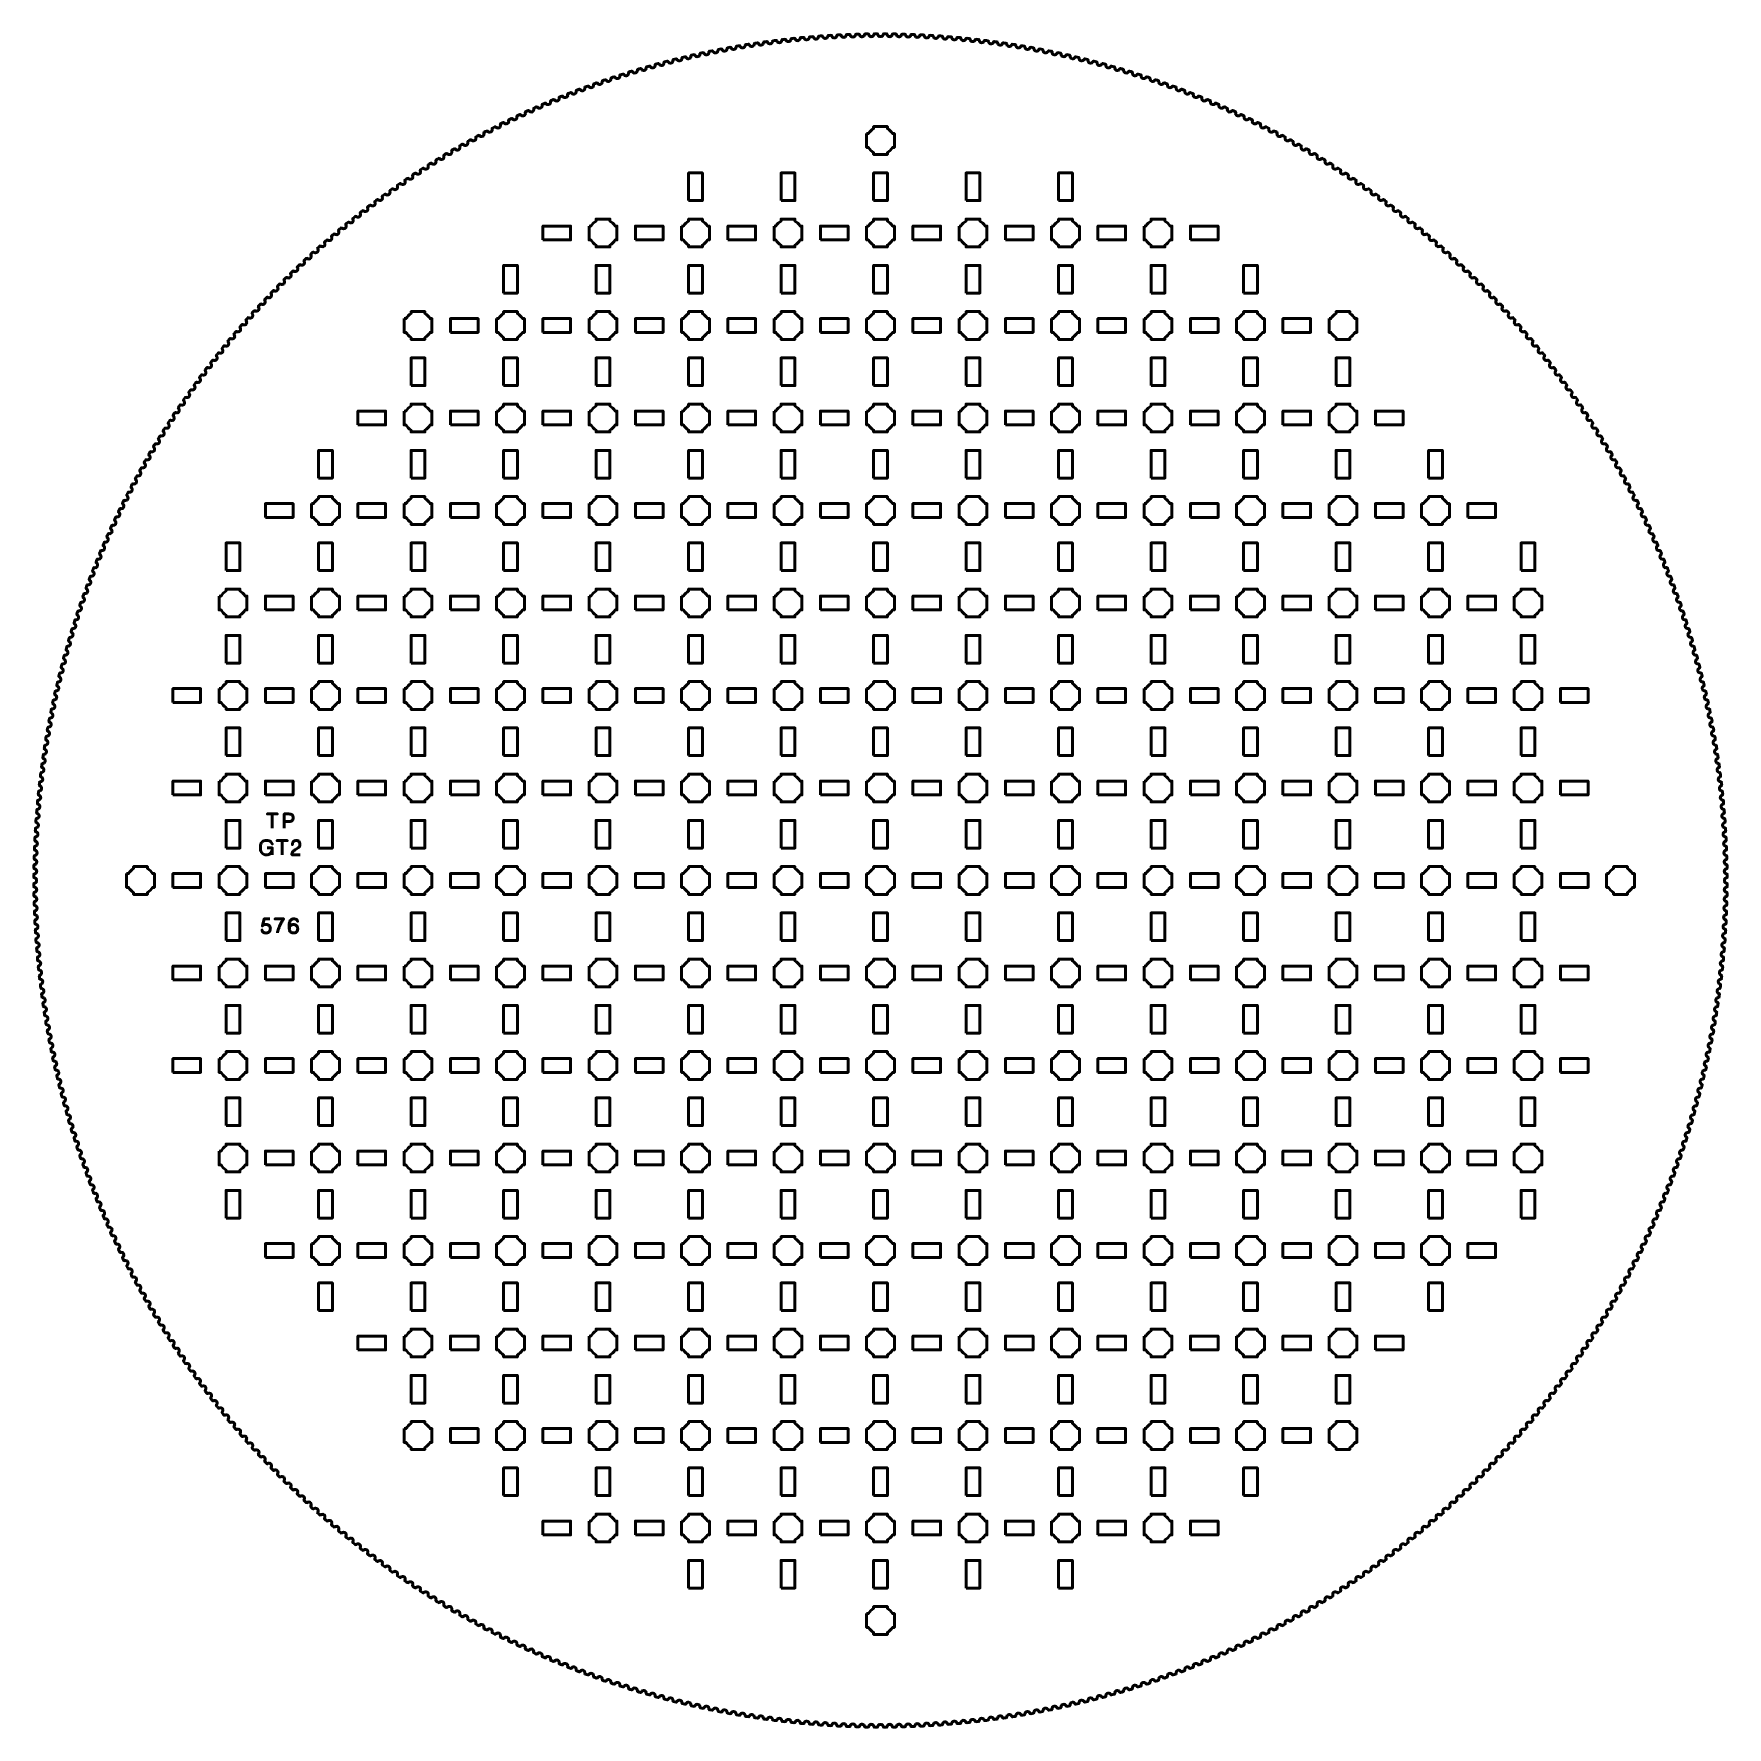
# Model space of a CAD drawing. Header units: centimetres. Extents: x -28.8 to 7.8, y -33.2 to 3.5.
import ezdxf

# ---------------------------------------------------------------- set-up
doc = ezdxf.new("R2010")
doc.units = ezdxf.units.CM
doc.header["$MEASUREMENT"] = 0
doc.layers.add('Layer 1', color=7, linetype='Continuous')

msp = doc.modelspace()

# ---------------------------------------------------------------- linework, layer by layer
at = {"layer": 'Layer 1', "lineweight": 53}
for points in [[(-14.65, -0.15), (-14.35, -0.15), (-14.35, 0.45), (-14.65, 0.45), (-14.65, -0.15)], [(-12.65, -0.15), (-12.35, -0.15), (-12.35, 0.45), (-12.65, 0.45), (-12.65, -0.15)], [(-10.65, -0.15), (-10.35, -0.15), (-10.35, 0.45), (-10.65, 0.45), (-10.65, -0.15)], [(-8.65, -0.15), (-8.35, -0.15), (-8.35, 0.45), (-8.65, 0.45), (-8.65, -0.15)], [(-6.65, -0.15), (-6.35, -0.15), (-6.35, 0.45), (-6.65, 0.45), (-6.65, -0.15)], [(-17.8, -1), (-17.2, -1), (-17.2, -0.7), (-17.8, -0.7), (-17.8, -1)], [(-15.8, -1), (-15.2, -1), (-15.2, -0.7), (-15.8, -0.7), (-15.8, -1)], [(-13.8, -1), (-13.2, -1), (-13.2, -0.7), (-13.8, -0.7), (-13.8, -1)], [(-11.8, -1), (-11.2, -1), (-11.2, -0.7), (-11.8, -0.7), (-11.8, -1)], [(-9.8, -1), (-9.2, -1), (-9.2, -0.7), (-9.8, -0.7), (-9.8, -1)], [(-7.8, -1), (-7.2, -1), (-7.2, -0.7), (-7.8, -0.7), (-7.8, -1)], [(-5.8, -1), (-5.2, -1), (-5.2, -0.7), (-5.8, -0.7), (-5.8, -1)], [(-3.8, -1), (-3.2, -1), (-3.2, -0.7), (-3.8, -0.7), (-3.8, -1)], [(-18.65, -2.15), (-18.35, -2.15), (-18.35, -1.55), (-18.65, -1.55), (-18.65, -2.15)], [(-16.65, -2.15), (-16.35, -2.15), (-16.35, -1.55), (-16.65, -1.55), (-16.65, -2.15)], [(-14.65, -2.15), (-14.35, -2.15), (-14.35, -1.55), (-14.65, -1.55), (-14.65, -2.15)], [(-12.65, -2.15), (-12.35, -2.15), (-12.35, -1.55), (-12.65, -1.55), (-12.65, -2.15)], [(-10.65, -2.15), (-10.35, -2.15), (-10.35, -1.55), (-10.65, -1.55), (-10.65, -2.15)], [(-8.65, -2.15), (-8.35, -2.15), (-8.35, -1.55), (-8.65, -1.55), (-8.65, -2.15)], [(-6.65, -2.15), (-6.35, -2.15), (-6.35, -1.55), (-6.65, -1.55), (-6.65, -2.15)], [(-4.65, -2.15), (-4.35, -2.15), (-4.35, -1.55), (-4.65, -1.55), (-4.65, -2.15)], [(-2.65, -2.15), (-2.35, -2.15), (-2.35, -1.55), (-2.65, -1.55), (-2.65, -2.15)], [(-19.8, -3), (-19.2, -3), (-19.2, -2.7), (-19.8, -2.7), (-19.8, -3)], [(-17.8, -3), (-17.2, -3), (-17.2, -2.7), (-17.8, -2.7), (-17.8, -3)], [(-15.8, -3), (-15.2, -3), (-15.2, -2.7), (-15.8, -2.7), (-15.8, -3)], [(-13.8, -3), (-13.2, -3), (-13.2, -2.7), (-13.8, -2.7), (-13.8, -3)], [(-11.8, -3), (-11.2, -3), (-11.2, -2.7), (-11.8, -2.7), (-11.8, -3)], [(-9.8, -3), (-9.2, -3), (-9.2, -2.7), (-9.8, -2.7), (-9.8, -3)], [(-7.8, -3), (-7.2, -3), (-7.2, -2.7), (-7.8, -2.7), (-7.8, -3)], [(-5.8, -3), (-5.2, -3), (-5.2, -2.7), (-5.8, -2.7), (-5.8, -3)], [(-3.8, -3), (-3.2, -3), (-3.2, -2.7), (-3.8, -2.7), (-3.8, -3)], [(-1.8, -3), (-1.2, -3), (-1.2, -2.7), (-1.8, -2.7), (-1.8, -3)], [(-20.65, -4.15), (-20.35, -4.15), (-20.35, -3.55), (-20.65, -3.55), (-20.65, -4.15)], [(-18.65, -4.15), (-18.35, -4.15), (-18.35, -3.55), (-18.65, -3.55), (-18.65, -4.15)], [(-16.65, -4.15), (-16.35, -4.15), (-16.35, -3.55), (-16.65, -3.55), (-16.65, -4.15)], [(-14.65, -4.15), (-14.35, -4.15), (-14.35, -3.55), (-14.65, -3.55), (-14.65, -4.15)], [(-12.65, -4.15), (-12.35, -4.15), (-12.35, -3.55), (-12.65, -3.55), (-12.65, -4.15)], [(-10.65, -4.15), (-10.35, -4.15), (-10.35, -3.55), (-10.65, -3.55), (-10.65, -4.15)], [(-8.65, -4.15), (-8.35, -4.15), (-8.35, -3.55), (-8.65, -3.55), (-8.65, -4.15)], [(-6.65, -4.15), (-6.35, -4.15), (-6.35, -3.55), (-6.65, -3.55), (-6.65, -4.15)], [(-4.65, -4.15), (-4.35, -4.15), (-4.35, -3.55), (-4.65, -3.55), (-4.65, -4.15)], [(-2.65, -4.15), (-2.35, -4.15), (-2.35, -3.55), (-2.65, -3.55), (-2.65, -4.15)], [(-0.65, -4.15), (-0.35, -4.15), (-0.35, -3.55), (-0.65, -3.55), (-0.65, -4.15)], [(-21.8, -5), (-21.2, -5), (-21.2, -4.7), (-21.8, -4.7), (-21.8, -5)], [(-19.8, -5), (-19.2, -5), (-19.2, -4.7), (-19.8, -4.7), (-19.8, -5)], [(-17.8, -5), (-17.2, -5), (-17.2, -4.7), (-17.8, -4.7), (-17.8, -5)], [(-15.8, -5), (-15.2, -5), (-15.2, -4.7), (-15.8, -4.7), (-15.8, -5)], [(-13.8, -5), (-13.2, -5), (-13.2, -4.7), (-13.8, -4.7), (-13.8, -5)], [(-11.8, -5), (-11.2, -5), (-11.2, -4.7), (-11.8, -4.7), (-11.8, -5)], [(-9.8, -5), (-9.2, -5), (-9.2, -4.7), (-9.8, -4.7), (-9.8, -5)], [(-7.8, -5), (-7.2, -5), (-7.2, -4.7), (-7.8, -4.7), (-7.8, -5)], [(-5.8, -5), (-5.2, -5), (-5.2, -4.7), (-5.8, -4.7), (-5.8, -5)], [(-3.8, -5), (-3.2, -5), (-3.2, -4.7), (-3.8, -4.7), (-3.8, -5)], [(-1.8, -5), (-1.2, -5), (-1.2, -4.7), (-1.8, -4.7), (-1.8, -5)], [(0.2, -5), (0.8, -5), (0.8, -4.7), (0.2, -4.7), (0.2, -5)], [(-22.65, -6.15), (-22.35, -6.15), (-22.35, -5.55), (-22.65, -5.55), (-22.65, -6.15)], [(-20.65, -6.15), (-20.35, -6.15), (-20.35, -5.55), (-20.65, -5.55), (-20.65, -6.15)], [(-18.65, -6.15), (-18.35, -6.15), (-18.35, -5.55), (-18.65, -5.55), (-18.65, -6.15)], [(-16.65, -6.15), (-16.35, -6.15), (-16.35, -5.55), (-16.65, -5.55), (-16.65, -6.15)], [(-14.65, -6.15), (-14.35, -6.15), (-14.35, -5.55), (-14.65, -5.55), (-14.65, -6.15)], [(-12.65, -6.15), (-12.35, -6.15), (-12.35, -5.55), (-12.65, -5.55), (-12.65, -6.15)], [(-10.65, -6.15), (-10.35, -6.15), (-10.35, -5.55), (-10.65, -5.55), (-10.65, -6.15)], [(-8.65, -6.15), (-8.35, -6.15), (-8.35, -5.55), (-8.65, -5.55), (-8.65, -6.15)], [(-6.65, -6.15), (-6.35, -6.15), (-6.35, -5.55), (-6.65, -5.55), (-6.65, -6.15)], [(-4.65, -6.15), (-4.35, -6.15), (-4.35, -5.55), (-4.65, -5.55), (-4.65, -6.15)], [(-2.65, -6.15), (-2.35, -6.15), (-2.35, -5.55), (-2.65, -5.55), (-2.65, -6.15)], [(-0.65, -6.15), (-0.35, -6.15), (-0.35, -5.55), (-0.65, -5.55), (-0.65, -6.15)], [(1.35, -6.15), (1.65, -6.15), (1.65, -5.55), (1.35, -5.55), (1.35, -6.15)], [(-23.8, -7), (-23.2, -7), (-23.2, -6.7), (-23.8, -6.7), (-23.8, -7)], [(-21.8, -7), (-21.2, -7), (-21.2, -6.7), (-21.8, -6.7), (-21.8, -7)], [(-19.8, -7), (-19.2, -7), (-19.2, -6.7), (-19.8, -6.7), (-19.8, -7)], [(-17.8, -7), (-17.2, -7), (-17.2, -6.7), (-17.8, -6.7), (-17.8, -7)], [(-15.8, -7), (-15.2, -7), (-15.2, -6.7), (-15.8, -6.7), (-15.8, -7)], [(-13.8, -7), (-13.2, -7), (-13.2, -6.7), (-13.8, -6.7), (-13.8, -7)], [(-11.8, -7), (-11.2, -7), (-11.2, -6.7), (-11.8, -6.7), (-11.8, -7)], [(-9.8, -7), (-9.2, -7), (-9.2, -6.7), (-9.8, -6.7), (-9.8, -7)], [(-7.8, -7), (-7.2, -7), (-7.2, -6.7), (-7.8, -6.7), (-7.8, -7)], [(-5.8, -7), (-5.2, -7), (-5.2, -6.7), (-5.8, -6.7), (-5.8, -7)], [(-3.8, -7), (-3.2, -7), (-3.2, -6.7), (-3.8, -6.7), (-3.8, -7)], [(-1.8, -7), (-1.2, -7), (-1.2, -6.7), (-1.8, -6.7), (-1.8, -7)], [(0.2, -7), (0.8, -7), (0.8, -6.7), (0.2, -6.7), (0.2, -7)], [(2.2, -7), (2.8, -7), (2.8, -6.7), (2.2, -6.7), (2.2, -7)], [(-24.65, -8.15), (-24.35, -8.15), (-24.35, -7.55), (-24.65, -7.55), (-24.65, -8.15)], [(-22.65, -8.15), (-22.35, -8.15), (-22.35, -7.55), (-22.65, -7.55), (-22.65, -8.15)], [(-20.65, -8.15), (-20.35, -8.15), (-20.35, -7.55), (-20.65, -7.55), (-20.65, -8.15)], [(-18.65, -8.15), (-18.35, -8.15), (-18.35, -7.55), (-18.65, -7.55), (-18.65, -8.15)], [(-16.65, -8.15), (-16.35, -8.15), (-16.35, -7.55), (-16.65, -7.55), (-16.65, -8.15)], [(-14.65, -8.15), (-14.35, -8.15), (-14.35, -7.55), (-14.65, -7.55), (-14.65, -8.15)], [(-12.65, -8.15), (-12.35, -8.15), (-12.35, -7.55), (-12.65, -7.55), (-12.65, -8.15)], [(-10.65, -8.15), (-10.35, -8.15), (-10.35, -7.55), (-10.65, -7.55), (-10.65, -8.15)], [(-8.65, -8.15), (-8.35, -8.15), (-8.35, -7.55), (-8.65, -7.55), (-8.65, -8.15)], [(-6.65, -8.15), (-6.35, -8.15), (-6.35, -7.55), (-6.65, -7.55), (-6.65, -8.15)], [(-4.65, -8.15), (-4.35, -8.15), (-4.35, -7.55), (-4.65, -7.55), (-4.65, -8.15)], [(-2.65, -8.15), (-2.35, -8.15), (-2.35, -7.55), (-2.65, -7.55), (-2.65, -8.15)], [(-0.65, -8.15), (-0.35, -8.15), (-0.35, -7.55), (-0.65, -7.55), (-0.65, -8.15)], [(1.35, -8.15), (1.65, -8.15), (1.65, -7.55), (1.35, -7.55), (1.35, -8.15)], [(3.35, -8.15), (3.65, -8.15), (3.65, -7.55), (3.35, -7.55), (3.35, -8.15)], [(-23.8, -9), (-23.2, -9), (-23.2, -8.7), (-23.8, -8.7), (-23.8, -9)], [(-21.8, -9), (-21.2, -9), (-21.2, -8.7), (-21.8, -8.7), (-21.8, -9)], [(-19.8, -9), (-19.2, -9), (-19.2, -8.7), (-19.8, -8.7), (-19.8, -9)], [(-17.8, -9), (-17.2, -9), (-17.2, -8.7), (-17.8, -8.7), (-17.8, -9)], [(-15.8, -9), (-15.2, -9), (-15.2, -8.7), (-15.8, -8.7), (-15.8, -9)], [(-13.8, -9), (-13.2, -9), (-13.2, -8.7), (-13.8, -8.7), (-13.8, -9)], [(-11.8, -9), (-11.2, -9), (-11.2, -8.7), (-11.8, -8.7), (-11.8, -9)], [(-9.8, -9), (-9.2, -9), (-9.2, -8.7), (-9.8, -8.7), (-9.8, -9)], [(-7.8, -9), (-7.2, -9), (-7.2, -8.7), (-7.8, -8.7), (-7.8, -9)], [(-5.8, -9), (-5.2, -9), (-5.2, -8.7), (-5.8, -8.7), (-5.8, -9)], [(-3.8, -9), (-3.2, -9), (-3.2, -8.7), (-3.8, -8.7), (-3.8, -9)], [(-1.8, -9), (-1.2, -9), (-1.2, -8.7), (-1.8, -8.7), (-1.8, -9)], [(0.2, -9), (0.8, -9), (0.8, -8.7), (0.2, -8.7), (0.2, -9)], [(2.2, -9), (2.8, -9), (2.8, -8.7), (2.2, -8.7), (2.2, -9)], [(-24.65, -10.15), (-24.35, -10.15), (-24.35, -9.55), (-24.65, -9.55), (-24.65, -10.15)], [(-22.65, -10.15), (-22.35, -10.15), (-22.35, -9.55), (-22.65, -9.55), (-22.65, -10.15)], [(-20.65, -10.15), (-20.35, -10.15), (-20.35, -9.55), (-20.65, -9.55), (-20.65, -10.15)], [(-18.65, -10.15), (-18.35, -10.15), (-18.35, -9.55), (-18.65, -9.55), (-18.65, -10.15)], [(-16.65, -10.15), (-16.35, -10.15), (-16.35, -9.55), (-16.65, -9.55), (-16.65, -10.15)], [(-14.65, -10.15), (-14.35, -10.15), (-14.35, -9.55), (-14.65, -9.55), (-14.65, -10.15)], [(-12.65, -10.15), (-12.35, -10.15), (-12.35, -9.55), (-12.65, -9.55), (-12.65, -10.15)], [(-10.65, -10.15), (-10.35, -10.15), (-10.35, -9.55), (-10.65, -9.55), (-10.65, -10.15)], [(-8.65, -10.15), (-8.35, -10.15), (-8.35, -9.55), (-8.65, -9.55), (-8.65, -10.15)], [(-6.65, -10.15), (-6.35, -10.15), (-6.35, -9.55), (-6.65, -9.55), (-6.65, -10.15)], [(-4.65, -10.15), (-4.35, -10.15), (-4.35, -9.55), (-4.65, -9.55), (-4.65, -10.15)], [(-2.65, -10.15), (-2.35, -10.15), (-2.35, -9.55), (-2.65, -9.55), (-2.65, -10.15)], [(-0.65, -10.15), (-0.35, -10.15), (-0.35, -9.55), (-0.65, -9.55), (-0.65, -10.15)], [(1.35, -10.15), (1.65, -10.15), (1.65, -9.55), (1.35, -9.55), (1.35, -10.15)], [(3.35, -10.15), (3.65, -10.15), (3.65, -9.55), (3.35, -9.55), (3.35, -10.15)], [(-25.8, -11), (-25.2, -11), (-25.2, -10.7), (-25.8, -10.7), (-25.8, -11)], [(-23.8, -11), (-23.2, -11), (-23.2, -10.7), (-23.8, -10.7), (-23.8, -11)], [(-21.8, -11), (-21.2, -11), (-21.2, -10.7), (-21.8, -10.7), (-21.8, -11)], [(-19.8, -11), (-19.2, -11), (-19.2, -10.7), (-19.8, -10.7), (-19.8, -11)], [(-17.8, -11), (-17.2, -11), (-17.2, -10.7), (-17.8, -10.7), (-17.8, -11)], [(-15.8, -11), (-15.2, -11), (-15.2, -10.7), (-15.8, -10.7), (-15.8, -11)], [(-13.8, -11), (-13.2, -11), (-13.2, -10.7), (-13.8, -10.7), (-13.8, -11)], [(-11.8, -11), (-11.2, -11), (-11.2, -10.7), (-11.8, -10.7), (-11.8, -11)], [(-9.8, -11), (-9.2, -11), (-9.2, -10.7), (-9.8, -10.7), (-9.8, -11)], [(-7.8, -11), (-7.2, -11), (-7.2, -10.7), (-7.8, -10.7), (-7.8, -11)], [(-5.8, -11), (-5.2, -11), (-5.2, -10.7), (-5.8, -10.7), (-5.8, -11)], [(-3.8, -11), (-3.2, -11), (-3.2, -10.7), (-3.8, -10.7), (-3.8, -11)], [(-1.8, -11), (-1.2, -11), (-1.2, -10.7), (-1.8, -10.7), (-1.8, -11)], [(0.2, -11), (0.8, -11), (0.8, -10.7), (0.2, -10.7), (0.2, -11)], [(2.2, -11), (2.8, -11), (2.8, -10.7), (2.2, -10.7), (2.2, -11)], [(4.2, -11), (4.8, -11), (4.8, -10.7), (4.2, -10.7), (4.2, -11)], [(-24.65, -12.15), (-24.35, -12.15), (-24.35, -11.55), (-24.65, -11.55), (-24.65, -12.15)], [(-22.65, -12.15), (-22.35, -12.15), (-22.35, -11.55), (-22.65, -11.55), (-22.65, -12.15)], [(-20.65, -12.15), (-20.35, -12.15), (-20.35, -11.55), (-20.65, -11.55), (-20.65, -12.15)], [(-18.65, -12.15), (-18.35, -12.15), (-18.35, -11.55), (-18.65, -11.55), (-18.65, -12.15)], [(-16.65, -12.15), (-16.35, -12.15), (-16.35, -11.55), (-16.65, -11.55), (-16.65, -12.15)], [(-14.65, -12.15), (-14.35, -12.15), (-14.35, -11.55), (-14.65, -11.55), (-14.65, -12.15)], [(-12.65, -12.15), (-12.35, -12.15), (-12.35, -11.55), (-12.65, -11.55), (-12.65, -12.15)], [(-10.65, -12.15), (-10.35, -12.15), (-10.35, -11.55), (-10.65, -11.55), (-10.65, -12.15)], [(-8.65, -12.15), (-8.35, -12.15), (-8.35, -11.55), (-8.65, -11.55), (-8.65, -12.15)], [(-6.65, -12.15), (-6.35, -12.15), (-6.35, -11.55), (-6.65, -11.55), (-6.65, -12.15)], [(-4.65, -12.15), (-4.35, -12.15), (-4.35, -11.55), (-4.65, -11.55), (-4.65, -12.15)], [(-2.65, -12.15), (-2.35, -12.15), (-2.35, -11.55), (-2.65, -11.55), (-2.65, -12.15)], [(-0.65, -12.15), (-0.35, -12.15), (-0.35, -11.55), (-0.65, -11.55), (-0.65, -12.15)], [(1.35, -12.15), (1.65, -12.15), (1.65, -11.55), (1.35, -11.55), (1.35, -12.15)], [(3.35, -12.15), (3.65, -12.15), (3.65, -11.55), (3.35, -11.55), (3.35, -12.15)], [(-25.8, -13), (-25.2, -13), (-25.2, -12.7), (-25.8, -12.7), (-25.8, -13)], [(-23.8, -13), (-23.2, -13), (-23.2, -12.7), (-23.8, -12.7), (-23.8, -13)], [(-21.8, -13), (-21.2, -13), (-21.2, -12.7), (-21.8, -12.7), (-21.8, -13)], [(-19.8, -13), (-19.2, -13), (-19.2, -12.7), (-19.8, -12.7), (-19.8, -13)], [(-17.8, -13), (-17.2, -13), (-17.2, -12.7), (-17.8, -12.7), (-17.8, -13)], [(-15.8, -13), (-15.2, -13), (-15.2, -12.7), (-15.8, -12.7), (-15.8, -13)], [(-13.8, -13), (-13.2, -13), (-13.2, -12.7), (-13.8, -12.7), (-13.8, -13)], [(-11.8, -13), (-11.2, -13), (-11.2, -12.7), (-11.8, -12.7), (-11.8, -13)], [(-9.8, -13), (-9.2, -13), (-9.2, -12.7), (-9.8, -12.7), (-9.8, -13)], [(-7.8, -13), (-7.2, -13), (-7.2, -12.7), (-7.8, -12.7), (-7.8, -13)], [(-5.8, -13), (-5.2, -13), (-5.2, -12.7), (-5.8, -12.7), (-5.8, -13)], [(-3.8, -13), (-3.2, -13), (-3.2, -12.7), (-3.8, -12.7), (-3.8, -13)], [(-1.8, -13), (-1.2, -13), (-1.2, -12.7), (-1.8, -12.7), (-1.8, -13)], [(0.2, -13), (0.8, -13), (0.8, -12.7), (0.2, -12.7), (0.2, -13)], [(2.2, -13), (2.8, -13), (2.8, -12.7), (2.2, -12.7), (2.2, -13)], [(4.2, -13), (4.8, -13), (4.8, -12.7), (4.2, -12.7), (4.2, -13)], [(-24.65, -14.15), (-24.35, -14.15), (-24.35, -13.55), (-24.65, -13.55), (-24.65, -14.15)], [(-22.65, -14.15), (-22.35, -14.15), (-22.35, -13.55), (-22.65, -13.55), (-22.65, -14.15)], [(-20.65, -14.15), (-20.35, -14.15), (-20.35, -13.55), (-20.65, -13.55), (-20.65, -14.15)], [(-18.65, -14.15), (-18.35, -14.15), (-18.35, -13.55), (-18.65, -13.55), (-18.65, -14.15)], [(-16.65, -14.15), (-16.35, -14.15), (-16.35, -13.55), (-16.65, -13.55), (-16.65, -14.15)], [(-14.65, -14.15), (-14.35, -14.15), (-14.35, -13.55), (-14.65, -13.55), (-14.65, -14.15)], [(-12.65, -14.15), (-12.35, -14.15), (-12.35, -13.55), (-12.65, -13.55), (-12.65, -14.15)], [(-10.65, -14.15), (-10.35, -14.15), (-10.35, -13.55), (-10.65, -13.55), (-10.65, -14.15)], [(-8.65, -14.15), (-8.35, -14.15), (-8.35, -13.55), (-8.65, -13.55), (-8.65, -14.15)], [(-6.65, -14.15), (-6.35, -14.15), (-6.35, -13.55), (-6.65, -13.55), (-6.65, -14.15)], [(-4.65, -14.15), (-4.35, -14.15), (-4.35, -13.55), (-4.65, -13.55), (-4.65, -14.15)], [(-2.65, -14.15), (-2.35, -14.15), (-2.35, -13.55), (-2.65, -13.55), (-2.65, -14.15)], [(-0.65, -14.15), (-0.35, -14.15), (-0.35, -13.55), (-0.65, -13.55), (-0.65, -14.15)], [(1.35, -14.15), (1.65, -14.15), (1.65, -13.55), (1.35, -13.55), (1.35, -14.15)], [(3.35, -14.15), (3.65, -14.15), (3.65, -13.55), (3.35, -13.55), (3.35, -14.15)], [(-25.8, -15), (-25.2, -15), (-25.2, -14.7), (-25.8, -14.7), (-25.8, -15)], [(-23.8, -15), (-23.2, -15), (-23.2, -14.7), (-23.8, -14.7), (-23.8, -15)], [(-21.8, -15), (-21.2, -15), (-21.2, -14.7), (-21.8, -14.7), (-21.8, -15)], [(-19.8, -15), (-19.2, -15), (-19.2, -14.7), (-19.8, -14.7), (-19.8, -15)], [(-17.8, -15), (-17.2, -15), (-17.2, -14.7), (-17.8, -14.7), (-17.8, -15)], [(-15.8, -15), (-15.2, -15), (-15.2, -14.7), (-15.8, -14.7), (-15.8, -15)], [(-13.8, -15), (-13.2, -15), (-13.2, -14.7), (-13.8, -14.7), (-13.8, -15)], [(-11.8, -15), (-11.2, -15), (-11.2, -14.7), (-11.8, -14.7), (-11.8, -15)], [(-9.8, -15), (-9.2, -15), (-9.2, -14.7), (-9.8, -14.7), (-9.8, -15)], [(-7.8, -15), (-7.2, -15), (-7.2, -14.7), (-7.8, -14.7), (-7.8, -15)], [(-5.8, -15), (-5.2, -15), (-5.2, -14.7), (-5.8, -14.7), (-5.8, -15)], [(-3.8, -15), (-3.2, -15), (-3.2, -14.7), (-3.8, -14.7), (-3.8, -15)], [(-1.8, -15), (-1.2, -15), (-1.2, -14.7), (-1.8, -14.7), (-1.8, -15)], [(0.2, -15), (0.8, -15), (0.8, -14.7), (0.2, -14.7), (0.2, -15)], [(2.2, -15), (2.8, -15), (2.8, -14.7), (2.2, -14.7), (2.2, -15)], [(4.2, -15), (4.8, -15), (4.8, -14.7), (4.2, -14.7), (4.2, -15)], [(-24.65, -16.15), (-24.35, -16.15), (-24.35, -15.55), (-24.65, -15.55), (-24.65, -16.15)], [(-22.65, -16.15), (-22.35, -16.15), (-22.35, -15.55), (-22.65, -15.55), (-22.65, -16.15)], [(-20.65, -16.15), (-20.35, -16.15), (-20.35, -15.55), (-20.65, -15.55), (-20.65, -16.15)], [(-18.65, -16.15), (-18.35, -16.15), (-18.35, -15.55), (-18.65, -15.55), (-18.65, -16.15)], [(-16.65, -16.15), (-16.35, -16.15), (-16.35, -15.55), (-16.65, -15.55), (-16.65, -16.15)], [(-14.65, -16.15), (-14.35, -16.15), (-14.35, -15.55), (-14.65, -15.55), (-14.65, -16.15)], [(-12.65, -16.15), (-12.35, -16.15), (-12.35, -15.55), (-12.65, -15.55), (-12.65, -16.15)], [(-10.65, -16.15), (-10.35, -16.15), (-10.35, -15.55), (-10.65, -15.55), (-10.65, -16.15)], [(-8.65, -16.15), (-8.35, -16.15), (-8.35, -15.55), (-8.65, -15.55), (-8.65, -16.15)], [(-6.65, -16.15), (-6.35, -16.15), (-6.35, -15.55), (-6.65, -15.55), (-6.65, -16.15)], [(-4.65, -16.15), (-4.35, -16.15), (-4.35, -15.55), (-4.65, -15.55), (-4.65, -16.15)], [(-2.65, -16.15), (-2.35, -16.15), (-2.35, -15.55), (-2.65, -15.55), (-2.65, -16.15)], [(-0.65, -16.15), (-0.35, -16.15), (-0.35, -15.55), (-0.65, -15.55), (-0.65, -16.15)], [(1.35, -16.15), (1.65, -16.15), (1.65, -15.55), (1.35, -15.55), (1.35, -16.15)], [(3.35, -16.15), (3.65, -16.15), (3.65, -15.55), (3.35, -15.55), (3.35, -16.15)], [(-25.8, -17), (-25.2, -17), (-25.2, -16.7), (-25.8, -16.7), (-25.8, -17)], [(-23.8, -17), (-23.2, -17), (-23.2, -16.7), (-23.8, -16.7), (-23.8, -17)], [(-21.8, -17), (-21.2, -17), (-21.2, -16.7), (-21.8, -16.7), (-21.8, -17)], [(-19.8, -17), (-19.2, -17), (-19.2, -16.7), (-19.8, -16.7), (-19.8, -17)], [(-17.8, -17), (-17.2, -17), (-17.2, -16.7), (-17.8, -16.7), (-17.8, -17)], [(-15.8, -17), (-15.2, -17), (-15.2, -16.7), (-15.8, -16.7), (-15.8, -17)], [(-13.8, -17), (-13.2, -17), (-13.2, -16.7), (-13.8, -16.7), (-13.8, -17)], [(-11.8, -17), (-11.2, -17), (-11.2, -16.7), (-11.8, -16.7), (-11.8, -17)], [(-9.8, -17), (-9.2, -17), (-9.2, -16.7), (-9.8, -16.7), (-9.8, -17)], [(-7.8, -17), (-7.2, -17), (-7.2, -16.7), (-7.8, -16.7), (-7.8, -17)], [(-5.8, -17), (-5.2, -17), (-5.2, -16.7), (-5.8, -16.7), (-5.8, -17)], [(-3.8, -17), (-3.2, -17), (-3.2, -16.7), (-3.8, -16.7), (-3.8, -17)], [(-1.8, -17), (-1.2, -17), (-1.2, -16.7), (-1.8, -16.7), (-1.8, -17)], [(0.2, -17), (0.8, -17), (0.8, -16.7), (0.2, -16.7), (0.2, -17)], [(2.2, -17), (2.8, -17), (2.8, -16.7), (2.2, -16.7), (2.2, -17)], [(4.2, -17), (4.8, -17), (4.8, -16.7), (4.2, -16.7), (4.2, -17)], [(-24.65, -18.15), (-24.35, -18.15), (-24.35, -17.55), (-24.65, -17.55), (-24.65, -18.15)], [(-22.65, -18.15), (-22.35, -18.15), (-22.35, -17.55), (-22.65, -17.55), (-22.65, -18.15)], [(-20.65, -18.15), (-20.35, -18.15), (-20.35, -17.55), (-20.65, -17.55), (-20.65, -18.15)], [(-18.65, -18.15), (-18.35, -18.15), (-18.35, -17.55), (-18.65, -17.55), (-18.65, -18.15)], [(-16.65, -18.15), (-16.35, -18.15), (-16.35, -17.55), (-16.65, -17.55), (-16.65, -18.15)], [(-14.65, -18.15), (-14.35, -18.15), (-14.35, -17.55), (-14.65, -17.55), (-14.65, -18.15)], [(-12.65, -18.15), (-12.35, -18.15), (-12.35, -17.55), (-12.65, -17.55), (-12.65, -18.15)], [(-10.65, -18.15), (-10.35, -18.15), (-10.35, -17.55), (-10.65, -17.55), (-10.65, -18.15)], [(-8.65, -18.15), (-8.35, -18.15), (-8.35, -17.55), (-8.65, -17.55), (-8.65, -18.15)], [(-6.65, -18.15), (-6.35, -18.15), (-6.35, -17.55), (-6.65, -17.55), (-6.65, -18.15)], [(-4.65, -18.15), (-4.35, -18.15), (-4.35, -17.55), (-4.65, -17.55), (-4.65, -18.15)], [(-2.65, -18.15), (-2.35, -18.15), (-2.35, -17.55), (-2.65, -17.55), (-2.65, -18.15)], [(-0.65, -18.15), (-0.35, -18.15), (-0.35, -17.55), (-0.65, -17.55), (-0.65, -18.15)], [(1.35, -18.15), (1.65, -18.15), (1.65, -17.55), (1.35, -17.55), (1.35, -18.15)], [(3.35, -18.15), (3.65, -18.15), (3.65, -17.55), (3.35, -17.55), (3.35, -18.15)], [(-25.8, -19), (-25.2, -19), (-25.2, -18.7), (-25.8, -18.7), (-25.8, -19)], [(-23.8, -19), (-23.2, -19), (-23.2, -18.7), (-23.8, -18.7), (-23.8, -19)], [(-21.8, -19), (-21.2, -19), (-21.2, -18.7), (-21.8, -18.7), (-21.8, -19)], [(-19.8, -19), (-19.2, -19), (-19.2, -18.7), (-19.8, -18.7), (-19.8, -19)], [(-17.8, -19), (-17.2, -19), (-17.2, -18.7), (-17.8, -18.7), (-17.8, -19)], [(-15.8, -19), (-15.2, -19), (-15.2, -18.7), (-15.8, -18.7), (-15.8, -19)], [(-13.8, -19), (-13.2, -19), (-13.2, -18.7), (-13.8, -18.7), (-13.8, -19)], [(-11.8, -19), (-11.2, -19), (-11.2, -18.7), (-11.8, -18.7), (-11.8, -19)], [(-9.8, -19), (-9.2, -19), (-9.2, -18.7), (-9.8, -18.7), (-9.8, -19)], [(-7.8, -19), (-7.2, -19), (-7.2, -18.7), (-7.8, -18.7), (-7.8, -19)], [(-5.8, -19), (-5.2, -19), (-5.2, -18.7), (-5.8, -18.7), (-5.8, -19)], [(-3.8, -19), (-3.2, -19), (-3.2, -18.7), (-3.8, -18.7), (-3.8, -19)], [(-1.8, -19), (-1.2, -19), (-1.2, -18.7), (-1.8, -18.7), (-1.8, -19)], [(0.2, -19), (0.8, -19), (0.8, -18.7), (0.2, -18.7), (0.2, -19)], [(2.2, -19), (2.8, -19), (2.8, -18.7), (2.2, -18.7), (2.2, -19)], [(4.2, -19), (4.8, -19), (4.8, -18.7), (4.2, -18.7), (4.2, -19)], [(-24.65, -20.15), (-24.35, -20.15), (-24.35, -19.55), (-24.65, -19.55), (-24.65, -20.15)], [(-22.65, -20.15), (-22.35, -20.15), (-22.35, -19.55), (-22.65, -19.55), (-22.65, -20.15)], [(-20.65, -20.15), (-20.35, -20.15), (-20.35, -19.55), (-20.65, -19.55), (-20.65, -20.15)], [(-18.65, -20.15), (-18.35, -20.15), (-18.35, -19.55), (-18.65, -19.55), (-18.65, -20.15)], [(-16.65, -20.15), (-16.35, -20.15), (-16.35, -19.55), (-16.65, -19.55), (-16.65, -20.15)], [(-14.65, -20.15), (-14.35, -20.15), (-14.35, -19.55), (-14.65, -19.55), (-14.65, -20.15)], [(-12.65, -20.15), (-12.35, -20.15), (-12.35, -19.55), (-12.65, -19.55), (-12.65, -20.15)], [(-10.65, -20.15), (-10.35, -20.15), (-10.35, -19.55), (-10.65, -19.55), (-10.65, -20.15)], [(-8.65, -20.15), (-8.35, -20.15), (-8.35, -19.55), (-8.65, -19.55), (-8.65, -20.15)], [(-6.65, -20.15), (-6.35, -20.15), (-6.35, -19.55), (-6.65, -19.55), (-6.65, -20.15)], [(-4.65, -20.15), (-4.35, -20.15), (-4.35, -19.55), (-4.65, -19.55), (-4.65, -20.15)], [(-2.65, -20.15), (-2.35, -20.15), (-2.35, -19.55), (-2.65, -19.55), (-2.65, -20.15)], [(-0.65, -20.15), (-0.35, -20.15), (-0.35, -19.55), (-0.65, -19.55), (-0.65, -20.15)], [(1.35, -20.15), (1.65, -20.15), (1.65, -19.55), (1.35, -19.55), (1.35, -20.15)], [(3.35, -20.15), (3.65, -20.15), (3.65, -19.55), (3.35, -19.55), (3.35, -20.15)], [(-23.8, -21), (-23.2, -21), (-23.2, -20.7), (-23.8, -20.7), (-23.8, -21)], [(-21.8, -21), (-21.2, -21), (-21.2, -20.7), (-21.8, -20.7), (-21.8, -21)], [(-19.8, -21), (-19.2, -21), (-19.2, -20.7), (-19.8, -20.7), (-19.8, -21)], [(-17.8, -21), (-17.2, -21), (-17.2, -20.7), (-17.8, -20.7), (-17.8, -21)], [(-15.8, -21), (-15.2, -21), (-15.2, -20.7), (-15.8, -20.7), (-15.8, -21)], [(-13.8, -21), (-13.2, -21), (-13.2, -20.7), (-13.8, -20.7), (-13.8, -21)], [(-11.8, -21), (-11.2, -21), (-11.2, -20.7), (-11.8, -20.7), (-11.8, -21)], [(-9.8, -21), (-9.2, -21), (-9.2, -20.7), (-9.8, -20.7), (-9.8, -21)], [(-7.8, -21), (-7.2, -21), (-7.2, -20.7), (-7.8, -20.7), (-7.8, -21)], [(-5.8, -21), (-5.2, -21), (-5.2, -20.7), (-5.8, -20.7), (-5.8, -21)], [(-3.8, -21), (-3.2, -21), (-3.2, -20.7), (-3.8, -20.7), (-3.8, -21)], [(-1.8, -21), (-1.2, -21), (-1.2, -20.7), (-1.8, -20.7), (-1.8, -21)], [(0.2, -21), (0.8, -21), (0.8, -20.7), (0.2, -20.7), (0.2, -21)], [(2.2, -21), (2.8, -21), (2.8, -20.7), (2.2, -20.7), (2.2, -21)], [(-24.65, -22.15), (-24.35, -22.15), (-24.35, -21.55), (-24.65, -21.55), (-24.65, -22.15)], [(-22.65, -22.15), (-22.35, -22.15), (-22.35, -21.55), (-22.65, -21.55), (-22.65, -22.15)], [(-20.65, -22.15), (-20.35, -22.15), (-20.35, -21.55), (-20.65, -21.55), (-20.65, -22.15)], [(-18.65, -22.15), (-18.35, -22.15), (-18.35, -21.55), (-18.65, -21.55), (-18.65, -22.15)], [(-16.65, -22.15), (-16.35, -22.15), (-16.35, -21.55), (-16.65, -21.55), (-16.65, -22.15)], [(-14.65, -22.15), (-14.35, -22.15), (-14.35, -21.55), (-14.65, -21.55), (-14.65, -22.15)], [(-12.65, -22.15), (-12.35, -22.15), (-12.35, -21.55), (-12.65, -21.55), (-12.65, -22.15)], [(-10.65, -22.15), (-10.35, -22.15), (-10.35, -21.55), (-10.65, -21.55), (-10.65, -22.15)], [(-8.65, -22.15), (-8.35, -22.15), (-8.35, -21.55), (-8.65, -21.55), (-8.65, -22.15)], [(-6.65, -22.15), (-6.35, -22.15), (-6.35, -21.55), (-6.65, -21.55), (-6.65, -22.15)], [(-4.65, -22.15), (-4.35, -22.15), (-4.35, -21.55), (-4.65, -21.55), (-4.65, -22.15)], [(-2.65, -22.15), (-2.35, -22.15), (-2.35, -21.55), (-2.65, -21.55), (-2.65, -22.15)], [(-0.65, -22.15), (-0.35, -22.15), (-0.35, -21.55), (-0.65, -21.55), (-0.65, -22.15)], [(1.35, -22.15), (1.65, -22.15), (1.65, -21.55), (1.35, -21.55), (1.35, -22.15)], [(3.35, -22.15), (3.65, -22.15), (3.65, -21.55), (3.35, -21.55), (3.35, -22.15)], [(-23.8, -23), (-23.2, -23), (-23.2, -22.7), (-23.8, -22.7), (-23.8, -23)], [(-21.8, -23), (-21.2, -23), (-21.2, -22.7), (-21.8, -22.7), (-21.8, -23)], [(-19.8, -23), (-19.2, -23), (-19.2, -22.7), (-19.8, -22.7), (-19.8, -23)], [(-17.8, -23), (-17.2, -23), (-17.2, -22.7), (-17.8, -22.7), (-17.8, -23)], [(-15.8, -23), (-15.2, -23), (-15.2, -22.7), (-15.8, -22.7), (-15.8, -23)], [(-13.8, -23), (-13.2, -23), (-13.2, -22.7), (-13.8, -22.7), (-13.8, -23)], [(-11.8, -23), (-11.2, -23), (-11.2, -22.7), (-11.8, -22.7), (-11.8, -23)], [(-9.8, -23), (-9.2, -23), (-9.2, -22.7), (-9.8, -22.7), (-9.8, -23)], [(-7.8, -23), (-7.2, -23), (-7.2, -22.7), (-7.8, -22.7), (-7.8, -23)], [(-5.8, -23), (-5.2, -23), (-5.2, -22.7), (-5.8, -22.7), (-5.8, -23)], [(-3.8, -23), (-3.2, -23), (-3.2, -22.7), (-3.8, -22.7), (-3.8, -23)], [(-1.8, -23), (-1.2, -23), (-1.2, -22.7), (-1.8, -22.7), (-1.8, -23)], [(0.2, -23), (0.8, -23), (0.8, -22.7), (0.2, -22.7), (0.2, -23)], [(2.2, -23), (2.8, -23), (2.8, -22.7), (2.2, -22.7), (2.2, -23)], [(-22.65, -24.15), (-22.35, -24.15), (-22.35, -23.55), (-22.65, -23.55), (-22.65, -24.15)], [(-20.65, -24.15), (-20.35, -24.15), (-20.35, -23.55), (-20.65, -23.55), (-20.65, -24.15)], [(-18.65, -24.15), (-18.35, -24.15), (-18.35, -23.55), (-18.65, -23.55), (-18.65, -24.15)], [(-16.65, -24.15), (-16.35, -24.15), (-16.35, -23.55), (-16.65, -23.55), (-16.65, -24.15)], [(-14.65, -24.15), (-14.35, -24.15), (-14.35, -23.55), (-14.65, -23.55), (-14.65, -24.15)], [(-12.65, -24.15), (-12.35, -24.15), (-12.35, -23.55), (-12.65, -23.55), (-12.65, -24.15)], [(-10.65, -24.15), (-10.35, -24.15), (-10.35, -23.55), (-10.65, -23.55), (-10.65, -24.15)], [(-8.65, -24.15), (-8.35, -24.15), (-8.35, -23.55), (-8.65, -23.55), (-8.65, -24.15)], [(-6.65, -24.15), (-6.35, -24.15), (-6.35, -23.55), (-6.65, -23.55), (-6.65, -24.15)], [(-4.65, -24.15), (-4.35, -24.15), (-4.35, -23.55), (-4.65, -23.55), (-4.65, -24.15)], [(-2.65, -24.15), (-2.35, -24.15), (-2.35, -23.55), (-2.65, -23.55), (-2.65, -24.15)], [(-0.65, -24.15), (-0.35, -24.15), (-0.35, -23.55), (-0.65, -23.55), (-0.65, -24.15)], [(1.35, -24.15), (1.65, -24.15), (1.65, -23.55), (1.35, -23.55), (1.35, -24.15)], [(-21.8, -25), (-21.2, -25), (-21.2, -24.7), (-21.8, -24.7), (-21.8, -25)], [(-19.8, -25), (-19.2, -25), (-19.2, -24.7), (-19.8, -24.7), (-19.8, -25)], [(-17.8, -25), (-17.2, -25), (-17.2, -24.7), (-17.8, -24.7), (-17.8, -25)], [(-15.8, -25), (-15.2, -25), (-15.2, -24.7), (-15.8, -24.7), (-15.8, -25)], [(-13.8, -25), (-13.2, -25), (-13.2, -24.7), (-13.8, -24.7), (-13.8, -25)], [(-11.8, -25), (-11.2, -25), (-11.2, -24.7), (-11.8, -24.7), (-11.8, -25)], [(-9.8, -25), (-9.2, -25), (-9.2, -24.7), (-9.8, -24.7), (-9.8, -25)], [(-7.8, -25), (-7.2, -25), (-7.2, -24.7), (-7.8, -24.7), (-7.8, -25)], [(-5.8, -25), (-5.2, -25), (-5.2, -24.7), (-5.8, -24.7), (-5.8, -25)], [(-3.8, -25), (-3.2, -25), (-3.2, -24.7), (-3.8, -24.7), (-3.8, -25)], [(-1.8, -25), (-1.2, -25), (-1.2, -24.7), (-1.8, -24.7), (-1.8, -25)], [(0.2, -25), (0.8, -25), (0.8, -24.7), (0.2, -24.7), (0.2, -25)], [(-20.65, -26.15), (-20.35, -26.15), (-20.35, -25.55), (-20.65, -25.55), (-20.65, -26.15)], [(-18.65, -26.15), (-18.35, -26.15), (-18.35, -25.55), (-18.65, -25.55), (-18.65, -26.15)], [(-16.65, -26.15), (-16.35, -26.15), (-16.35, -25.55), (-16.65, -25.55), (-16.65, -26.15)], [(-14.65, -26.15), (-14.35, -26.15), (-14.35, -25.55), (-14.65, -25.55), (-14.65, -26.15)], [(-12.65, -26.15), (-12.35, -26.15), (-12.35, -25.55), (-12.65, -25.55), (-12.65, -26.15)], [(-10.65, -26.15), (-10.35, -26.15), (-10.35, -25.55), (-10.65, -25.55), (-10.65, -26.15)], [(-8.65, -26.15), (-8.35, -26.15), (-8.35, -25.55), (-8.65, -25.55), (-8.65, -26.15)], [(-6.65, -26.15), (-6.35, -26.15), (-6.35, -25.55), (-6.65, -25.55), (-6.65, -26.15)], [(-4.65, -26.15), (-4.35, -26.15), (-4.35, -25.55), (-4.65, -25.55), (-4.65, -26.15)], [(-2.65, -26.15), (-2.35, -26.15), (-2.35, -25.55), (-2.65, -25.55), (-2.65, -26.15)], [(-0.65, -26.15), (-0.35, -26.15), (-0.35, -25.55), (-0.65, -25.55), (-0.65, -26.15)], [(-19.8, -27), (-19.2, -27), (-19.2, -26.7), (-19.8, -26.7), (-19.8, -27)], [(-17.8, -27), (-17.2, -27), (-17.2, -26.7), (-17.8, -26.7), (-17.8, -27)], [(-15.8, -27), (-15.2, -27), (-15.2, -26.7), (-15.8, -26.7), (-15.8, -27)], [(-13.8, -27), (-13.2, -27), (-13.2, -26.7), (-13.8, -26.7), (-13.8, -27)], [(-11.8, -27), (-11.2, -27), (-11.2, -26.7), (-11.8, -26.7), (-11.8, -27)], [(-9.8, -27), (-9.2, -27), (-9.2, -26.7), (-9.8, -26.7), (-9.8, -27)], [(-7.8, -27), (-7.2, -27), (-7.2, -26.7), (-7.8, -26.7), (-7.8, -27)], [(-5.8, -27), (-5.2, -27), (-5.2, -26.7), (-5.8, -26.7), (-5.8, -27)], [(-3.8, -27), (-3.2, -27), (-3.2, -26.7), (-3.8, -26.7), (-3.8, -27)], [(-1.8, -27), (-1.2, -27), (-1.2, -26.7), (-1.8, -26.7), (-1.8, -27)], [(-18.65, -28.15), (-18.35, -28.15), (-18.35, -27.55), (-18.65, -27.55), (-18.65, -28.15)], [(-16.65, -28.15), (-16.35, -28.15), (-16.35, -27.55), (-16.65, -27.55), (-16.65, -28.15)], [(-14.65, -28.15), (-14.35, -28.15), (-14.35, -27.55), (-14.65, -27.55), (-14.65, -28.15)], [(-12.65, -28.15), (-12.35, -28.15), (-12.35, -27.55), (-12.65, -27.55), (-12.65, -28.15)], [(-10.65, -28.15), (-10.35, -28.15), (-10.35, -27.55), (-10.65, -27.55), (-10.65, -28.15)], [(-8.65, -28.15), (-8.35, -28.15), (-8.35, -27.55), (-8.65, -27.55), (-8.65, -28.15)], [(-6.65, -28.15), (-6.35, -28.15), (-6.35, -27.55), (-6.65, -27.55), (-6.65, -28.15)], [(-4.65, -28.15), (-4.35, -28.15), (-4.35, -27.55), (-4.65, -27.55), (-4.65, -28.15)], [(-2.65, -28.15), (-2.35, -28.15), (-2.35, -27.55), (-2.65, -27.55), (-2.65, -28.15)], [(-17.8, -29), (-17.2, -29), (-17.2, -28.7), (-17.8, -28.7), (-17.8, -29)], [(-15.8, -29), (-15.2, -29), (-15.2, -28.7), (-15.8, -28.7), (-15.8, -29)], [(-13.8, -29), (-13.2, -29), (-13.2, -28.7), (-13.8, -28.7), (-13.8, -29)], [(-11.8, -29), (-11.2, -29), (-11.2, -28.7), (-11.8, -28.7), (-11.8, -29)], [(-9.8, -29), (-9.2, -29), (-9.2, -28.7), (-9.8, -28.7), (-9.8, -29)], [(-7.8, -29), (-7.2, -29), (-7.2, -28.7), (-7.8, -28.7), (-7.8, -29)], [(-5.8, -29), (-5.2, -29), (-5.2, -28.7), (-5.8, -28.7), (-5.8, -29)], [(-3.8, -29), (-3.2, -29), (-3.2, -28.7), (-3.8, -28.7), (-3.8, -29)], [(-14.65, -30.15), (-14.35, -30.15), (-14.35, -29.55), (-14.65, -29.55), (-14.65, -30.15)], [(-12.65, -30.15), (-12.35, -30.15), (-12.35, -29.55), (-12.65, -29.55), (-12.65, -30.15)], [(-10.65, -30.15), (-10.35, -30.15), (-10.35, -29.55), (-10.65, -29.55), (-10.65, -30.15)], [(-8.65, -30.15), (-8.35, -30.15), (-8.35, -29.55), (-8.65, -29.55), (-8.65, -30.15)], [(-6.65, -30.15), (-6.35, -30.15), (-6.35, -29.55), (-6.65, -29.55), (-6.65, -30.15)]]:
    msp.add_lwpolyline(points, close=True, dxfattribs=at)
for points, knots in [([(-10.20063, 3.45404), (-10.20063, 3.45404), (-10.23078, 3.45434), (-10.23078, 3.45434), (-10.23078, 3.45434), (-10.23906, 3.45443), (-10.24585, 3.44778), (-10.24589, 3.43985), (-10.24589, 3.43985), (-10.25077, 3.4143), (-10.27367, 3.39482), (-10.30097, 3.39512), (-10.30097, 3.39512), (-10.32827, 3.39542), (-10.35074, 3.41539), (-10.35503, 3.44104), (-10.35503, 3.44104), (-10.35497, 3.44088), (-10.35498, 3.44108), (-10.35498, 3.44127), (-10.35498, 3.44127), (-10.3552, 3.44928), (-10.36172, 3.45577), (-10.36981, 3.45586), (-10.36981, 3.45586), (-10.36981, 3.45586), (-10.4, 3.45622), (-10.4, 3.45622), (-10.4, 3.45622), (-10.4, 3.45622), (-10.40031, 3.45622), (-10.40031, 3.45622), (-10.40031, 3.45622), (-10.40031, 3.45622), (-10.43046, 3.45619), (-10.43046, 3.45619), (-10.43046, 3.45619), (-10.43874, 3.45619), (-10.44546, 3.44947), (-10.44541, 3.44154), (-10.44541, 3.44154), (-10.45001, 3.41593), (-10.4727, 3.39621), (-10.5, 3.39621), (-10.5, 3.39621), (-10.5273, 3.39621), (-10.54999, 3.41593), (-10.55456, 3.44154), (-10.55456, 3.44154), (-10.5545, 3.44138), (-10.55451, 3.44158), (-10.55451, 3.44177), (-10.55451, 3.44177), (-10.55482, 3.44977), (-10.56141, 3.45619), (-10.5695, 3.45619), (-10.5695, 3.45619), (-10.5695, 3.45619), (-10.59969, 3.45622), (-10.59969, 3.45622), (-10.59969, 3.45622), (-10.59969, 3.45622), (-10.6, 3.45622), (-10.6, 3.45622), (-10.6, 3.45622), (-10.6, 3.45622), (-10.63015, 3.45586), (-10.63015, 3.45586), (-10.63015, 3.45586), (-10.63843, 3.45577), (-10.64508, 3.44897), (-10.64494, 3.44105), (-10.64494, 3.44105), (-10.64926, 3.41539), (-10.67173, 3.39542), (-10.69903, 3.39512), (-10.69903, 3.39512), (-10.72633, 3.39482), (-10.74923, 3.4143), (-10.75408, 3.43985), (-10.75408, 3.43985), (-10.75402, 3.4397), (-10.75403, 3.4399), (-10.75404, 3.44009), (-10.75404, 3.44009), (-10.75443, 3.44808), (-10.76109, 3.45443), (-10.76918, 3.45434), (-10.76918, 3.45434), (-10.76918, 3.45434), (-10.79937, 3.45404), (-10.79937, 3.45404), (-10.79937, 3.45404), (-10.79937, 3.45404), (-10.79968, 3.45404), (-10.79968, 3.45404), (-10.79968, 3.45404), (-10.79968, 3.45404), (-10.82982, 3.45335), (-10.82982, 3.45335), (-10.82982, 3.45335), (-10.8381, 3.45317), (-10.84467, 3.4463), (-10.84445, 3.43838), (-10.84445, 3.43838), (-10.84849, 3.41267), (-10.87075, 3.39246), (-10.89804, 3.39187), (-10.89804, 3.39187), (-10.92533, 3.39127), (-10.94845, 3.41049), (-10.95357, 3.43599), (-10.95357, 3.43599), (-10.95351, 3.43584), (-10.95353, 3.43604), (-10.95353, 3.43623), (-10.95353, 3.43623), (-10.95401, 3.44422), (-10.96074, 3.45049), (-10.96883, 3.45032), (-10.96883, 3.45032), (-10.96883, 3.45032), (-10.99902, 3.44969), (-10.99902, 3.44969), (-10.99902, 3.44969), (-10.99902, 3.44969), (-10.99932, 3.44968), (-10.99932, 3.44968), (-10.99932, 3.44968), (-10.99932, 3.44968), (-11.02946, 3.44866), (-11.02946, 3.44866), (-11.02946, 3.44866), (-11.03773, 3.44839), (-11.04423, 3.44145), (-11.04392, 3.43353), (-11.04392, 3.43353), (-11.04768, 3.40778), (-11.06971, 3.38733), (-11.097, 3.38644), (-11.097, 3.38644), (-11.12428, 3.38555), (-11.14761, 3.40451), (-11.15301, 3.42996), (-11.15301, 3.42996), (-11.15295, 3.4298), (-11.15296, 3.43), (-11.15297, 3.43019), (-11.15297, 3.43019), (-11.15354, 3.43818), (-11.16034, 3.44438), (-11.16842, 3.44411), (-11.16842, 3.44411), (-11.16842, 3.44411), (-11.1986, 3.44316), (-11.1986, 3.44316), (-11.1986, 3.44316), (-11.1986, 3.44316), (-11.19891, 3.44314), (-11.19891, 3.44314), (-11.19891, 3.44314), (-11.19891, 3.44314), (-11.22903, 3.4418), (-11.22903, 3.4418), (-11.22903, 3.4418), (-11.2373, 3.44144), (-11.24372, 3.43443), (-11.24333, 3.42651), (-11.24333, 3.42651), (-11.24681, 3.40072), (-11.26861, 3.38003), (-11.29589, 3.37884), (-11.29589, 3.37884), (-11.32316, 3.37765), (-11.34669, 3.39636), (-11.35237, 3.42175), (-11.35237, 3.42175), (-11.35231, 3.42159), (-11.35233, 3.42179), (-11.35233, 3.42198), (-11.35233, 3.42198), (-11.35299, 3.42996), (-11.35986, 3.43609), (-11.36794, 3.43573), (-11.36794, 3.43573), (-11.36794, 3.43573), (-11.3981, 3.43445), (-11.3981, 3.43445), (-11.3981, 3.43445), (-11.3981, 3.43445), (-11.39841, 3.43443), (-11.39841, 3.43443), (-11.39841, 3.43443), (-11.39841, 3.43443), (-11.42852, 3.43276), (-11.42852, 3.43276), (-11.42852, 3.43276), (-11.43678, 3.43231), (-11.44313, 3.42523), (-11.44265, 3.41731), (-11.44265, 3.41731), (-11.44584, 3.39149), (-11.46742, 3.37056), (-11.49468, 3.36908), (-11.49468, 3.36908), (-11.52194, 3.36759), (-11.54567, 3.38604), (-11.55163, 3.41136), (-11.55163, 3.41136), (-11.55156, 3.41121), (-11.55159, 3.41141), (-11.5516, 3.4116), (-11.5516, 3.4116), (-11.55234, 3.41957), (-11.55927, 3.42562), (-11.56735, 3.42518), (-11.56735, 3.42518), (-11.56735, 3.42518), (-11.5975, 3.42356), (-11.5975, 3.42356), (-11.5975, 3.42356), (-11.5975, 3.42356), (-11.59781, 3.42354), (-11.59781, 3.42354), (-11.59781, 3.42354), (-11.59781, 3.42354), (-11.62789, 3.42154), (-11.62789, 3.42154), (-11.62789, 3.42154), (-11.63615, 3.421), (-11.64242, 3.41385), (-11.64185, 3.40594), (-11.64185, 3.40594), (-11.64477, 3.38009), (-11.66612, 3.35893), (-11.69336, 3.35714), (-11.69336, 3.35714), (-11.7206, 3.35536), (-11.74453, 3.37355), (-11.75077, 3.39881), (-11.75077, 3.39881), (-11.7507, 3.39865), (-11.75072, 3.39885), (-11.75073, 3.39904), (-11.75073, 3.39904), (-11.75156, 3.407), (-11.75856, 3.41298), (-11.76663, 3.41245), (-11.76663, 3.41245), (-11.76663, 3.41245), (-11.79676, 3.4105), (-11.79676, 3.4105), (-11.79676, 3.4105), (-11.79676, 3.4105), (-11.79707, 3.41048), (-11.79707, 3.41048), (-11.79707, 3.41048), (-11.79707, 3.41048), (-11.82713, 3.40815), (-11.82713, 3.40815), (-11.82713, 3.40815), (-11.83539, 3.40752), (-11.84158, 3.40031), (-11.84092, 3.3924), (-11.84092, 3.3924), (-11.84355, 3.36652), (-11.86467, 3.34512), (-11.89189, 3.34304), (-11.89189, 3.34304), (-11.91911, 3.34096), (-11.94324, 3.35889), (-11.94975, 3.38408), (-11.94975, 3.38408), (-11.94968, 3.38392), (-11.94971, 3.38412), (-11.94972, 3.38431), (-11.94972, 3.38431), (-11.95064, 3.39226), (-11.9577, 3.39816), (-11.96577, 3.39754), (-11.96577, 3.39754), (-11.96577, 3.39754), (-11.99587, 3.39527), (-11.99587, 3.39527), (-11.99587, 3.39527), (-11.99587, 3.39527), (-11.99618, 3.39525), (-11.99618, 3.39525), (-11.99618, 3.39525), (-11.99618, 3.39525), (-12.02621, 3.39259), (-12.02621, 3.39259), (-12.02621, 3.39259), (-12.03446, 3.39187), (-12.04057, 3.38459), (-12.03983, 3.37669), (-12.03983, 3.37669), (-12.04218, 3.35078), (-12.06307, 3.32916), (-12.09026, 3.32678), (-12.09026, 3.32678), (-12.11746, 3.3244), (-12.14178, 3.34206), (-12.14857, 3.36718), (-12.14857, 3.36718), (-12.14849, 3.36702), (-12.14852, 3.36722), (-12.14854, 3.36741), (-12.14854, 3.36741), (-12.14954, 3.37535), (-12.15667, 3.38118), (-12.16473, 3.38047), (-12.16473, 3.38047), (-12.16473, 3.38047), (-12.1948, 3.37787), (-12.1948, 3.37787), (-12.1948, 3.37787), (-12.1948, 3.37787), (-12.19511, 3.37784), (-12.19511, 3.37784), (-12.19511, 3.37784), (-12.19511, 3.37784), (-12.22512, 3.37485), (-12.22512, 3.37485), (-12.22512, 3.37485), (-12.23336, 3.37404), (-12.23938, 3.3667), (-12.23856, 3.35881), (-12.23856, 3.35881), (-12.24062, 3.33287), (-12.26127, 3.31102), (-12.28844, 3.30835), (-12.28844, 3.30835), (-12.31561, 3.30567), (-12.34012, 3.32307), (-12.34718, 3.34811), (-12.34718, 3.34811), (-12.34711, 3.34796), (-12.34714, 3.34816), (-12.34715, 3.34835), (-12.34715, 3.34835), (-12.34825, 3.35628), (-12.35543, 3.36202), (-12.36349, 3.36123), (-12.36349, 3.36123), (-12.36349, 3.36123), (-12.39354, 3.3583), (-12.39354, 3.3583), (-12.39354, 3.3583), (-12.39354, 3.3583), (-12.39384, 3.35827), (-12.39384, 3.35827), (-12.39384, 3.35827), (-12.39384, 3.35827), (-12.42381, 3.35495), (-12.42381, 3.35495), (-12.42381, 3.35495), (-12.43204, 3.35405), (-12.43799, 3.34664), (-12.43708, 3.33876), (-12.43708, 3.33876), (-12.43886, 3.3128), (-12.45927, 3.29073), (-12.48641, 3.28776), (-12.48641, 3.28776), (-12.51355, 3.28479), (-12.53825, 3.30192), (-12.54558, 3.32688), (-12.54558, 3.32688), (-12.5455, 3.32673), (-12.54553, 3.32692), (-12.54555, 3.32711), (-12.54555, 3.32711), (-12.54673, 3.33503), (-12.55398, 3.3407), (-12.56202, 3.33982), (-12.56202, 3.33982), (-12.56202, 3.33982), (-12.59204, 3.33656), (-12.59204, 3.33656), (-12.59204, 3.33656), (-12.59204, 3.33656), (-12.59235, 3.33653), (-12.59235, 3.33653), (-12.59235, 3.33653), (-12.59235, 3.33653), (-12.62228, 3.33288), (-12.62228, 3.33288), (-12.62228, 3.33288), (-12.6305, 3.33189), (-12.63637, 3.32442), (-12.63537, 3.31655), (-12.63537, 3.31655), (-12.63687, 3.29057), (-12.65703, 3.26828), (-12.68414, 3.26501), (-12.68414, 3.26501), (-12.71124, 3.26174), (-12.73613, 3.27861), (-12.74373, 3.30348), (-12.74373, 3.30348), (-12.74365, 3.30333), (-12.74369, 3.30353), (-12.74371, 3.30372), (-12.74371, 3.30372), (-12.74498, 3.31162), (-12.75229, 3.31721), (-12.76032, 3.31624), (-12.76032, 3.31624), (-12.76032, 3.31624), (-12.7903, 3.31266), (-12.7903, 3.31266), (-12.7903, 3.31266), (-12.7903, 3.31266), (-12.7906, 3.31262), (-12.7906, 3.31262), (-12.7906, 3.31262), (-12.7906, 3.31262), (-12.82049, 3.30865), (-12.82049, 3.30865), (-12.82049, 3.30865), (-12.8287, 3.30757), (-12.83449, 3.30003), (-12.8334, 3.29218), (-12.8334, 3.29218), (-12.83462, 3.26619), (-12.85454, 3.24367), (-12.88161, 3.24011), (-12.88161, 3.24011), (-12.90867, 3.23655), (-12.93374, 3.25314), (-12.94162, 3.27793), (-12.94162, 3.27793), (-12.94154, 3.27778), (-12.94157, 3.27798), (-12.9416, 3.27816), (-12.9416, 3.27816), (-12.94295, 3.28606), (-12.95032, 3.29156), (-12.95834, 3.2905), (-12.95834, 3.2905), (-12.95834, 3.2905), (-12.98828, 3.2866), (-12.98828, 3.2866), (-12.98828, 3.2866), (-12.98828, 3.2866), (-12.98859, 3.28655), (-12.98859, 3.28655), (-12.98859, 3.28655), (-12.98859, 3.28655), (-13.01843, 3.28226), (-13.01843, 3.28226), (-13.01843, 3.28226), (-13.02663, 3.28109), (-13.03233, 3.27349), (-13.03116, 3.26564), (-13.03116, 3.26564), (-13.03209, 3.23964), (-13.05177, 3.21691), (-13.0788, 3.21305), (-13.0788, 3.21305), (-13.10582, 3.2092), (-13.13107, 3.22551), (-13.13921, 3.25022), (-13.13921, 3.25022), (-13.13913, 3.25007), (-13.13917, 3.25026), (-13.1392, 3.25045), (-13.1392, 3.25045), (-13.14063, 3.25833), (-13.14807, 3.26375), (-13.15607, 3.26261), (-13.15607, 3.26261), (-13.15607, 3.26261), (-13.18597, 3.25837), (-13.18597, 3.25837), (-13.18597, 3.25837), (-13.18597, 3.25837), (-13.18627, 3.25833), (-13.18627, 3.25833), (-13.18627, 3.25833), (-13.18627, 3.25833), (-13.21607, 3.25371), (-13.21607, 3.25371), (-13.21607, 3.25371), (-13.22425, 3.25245), (-13.22987, 3.24479), (-13.22862, 3.23696), (-13.22862, 3.23696), (-13.22927, 3.21094), (-13.24869, 3.188), (-13.27568, 3.18385), (-13.27568, 3.18385), (-13.30266, 3.1797), (-13.32808, 3.19574), (-13.3365, 3.22035), (-13.3365, 3.22035), (-13.33641, 3.2202), (-13.33645, 3.2204), (-13.33648, 3.22059), (-13.33648, 3.22059), (-13.338, 3.22845), (-13.34549, 3.23379), (-13.35349, 3.23256), (-13.35349, 3.23256), (-13.35349, 3.23256), (-13.38334, 3.228), (-13.38334, 3.228), (-13.38334, 3.228), (-13.38334, 3.228), (-13.38364, 3.22795), (-13.38364, 3.22795), (-13.38364, 3.22795), (-13.38364, 3.22795), (-13.41338, 3.22301), (-13.41338, 3.22301), (-13.41338, 3.22301), (-13.42155, 3.22166), (-13.42709, 3.21393), (-13.42575, 3.20612), (-13.42575, 3.20612), (-13.42612, 3.1801), (-13.44529, 3.15695), (-13.47223, 3.1525), (-13.47223, 3.1525), (-13.49916, 3.14805), (-13.52476, 3.16381), (-13.53344, 3.18834), (-13.53344, 3.18834), (-13.53336, 3.18819), (-13.5334, 3.18838), (-13.53343, 3.18857), (-13.53343, 3.18857), (-13.53504, 3.19641), (-13.54259, 3.20167), (-13.55057, 3.20036), (-13.55057, 3.20036), (-13.55057, 3.20036), (-13.58036, 3.19547), (-13.58036, 3.19547), (-13.58036, 3.19547), (-13.58036, 3.19547), (-13.58066, 3.19542), (-13.58066, 3.19542), (-13.58066, 3.19542), (-13.58066, 3.19542), (-13.61035, 3.19015), (-13.61035, 3.19015), (-13.61035, 3.19015), (-13.61851, 3.18871), (-13.62396, 3.18093), (-13.62253, 3.17313), (-13.62253, 3.17313), (-13.62261, 3.14711), (-13.64154, 3.12375), (-13.66842, 3.11901), (-13.66842, 3.11901), (-13.69531, 3.11427), (-13.72108, 3.12975), (-13.73002, 3.15417), (-13.73002, 3.15417), (-13.72994, 3.15403), (-13.72998, 3.15422), (-13.73001, 3.15441), (-13.73001, 3.15441), (-13.73171, 3.16223), (-13.73931, 3.16741), (-13.74728, 3.16601), (-13.74728, 3.16601), (-13.74728, 3.16601), (-13.77702, 3.1608), (-13.77702, 3.1608), (-13.77702, 3.1608), (-13.77702, 3.1608), (-13.77732, 3.16074), (-13.77732, 3.16074), (-13.77732, 3.16074), (-13.77732, 3.16074), (-13.80695, 3.15515), (-13.80695, 3.15515), (-13.80695, 3.15515), (-13.81509, 3.15362), (-13.82046, 3.14578), (-13.81894, 3.13799), (-13.81894, 3.13799), (-13.81874, 3.11198), (-13.83741, 3.08841), (-13.86424, 3.08338), (-13.86424, 3.08338), (-13.89107, 3.07834), (-13.91701, 3.09354), (-13.92622, 3.11787), (-13.92622, 3.11787), (-13.92613, 3.11772), (-13.92618, 3.11792), (-13.92622, 3.1181), (-13.92622, 3.1181), (-13.928, 3.12591), (-13.93566, 3.13101), (-13.94361, 3.12951), (-13.94361, 3.12951), (-13.94361, 3.12951), (-13.97329, 3.12398), (-13.97329, 3.12398), (-13.97329, 3.12398), (-13.97329, 3.12398), (-13.97359, 3.12392), (-13.97359, 3.12392), (-13.97359, 3.12392), (-13.97359, 3.12392), (-14.00316, 3.11801), (-14.00316, 3.11801), (-14.00316, 3.11801), (-14.01128, 3.11639), (-14.01656, 3.10849), (-14.01496, 3.10072), (-14.01496, 3.10072), (-14.01448, 3.07471), (-14.03288, 3.05094), (-14.05966, 3.04561), (-14.05966, 3.04561), (-14.08643, 3.04029), (-14.11254, 3.0552), (-14.12201, 3.07943), (-14.12201, 3.07943), (-14.12192, 3.07928), (-14.12197, 3.07948), (-14.12201, 3.07966), (-14.12201, 3.07966), (-14.12387, 3.08745), (-14.13159, 3.09246), (-14.13953, 3.09088), (-14.13953, 3.09088), (-14.13953, 3.09088), (-14.16914, 3.08502), (-14.16914, 3.08502), (-14.16914, 3.08502), (-14.16914, 3.08502), (-14.16944, 3.08496), (-14.16944, 3.08496), (-14.16944, 3.08496), (-14.16944, 3.08496), (-14.19894, 3.07872), (-14.19894, 3.07872), (-14.19894, 3.07872), (-14.20705, 3.07702), (-14.21224, 3.06906), (-14.21056, 3.06131), (-14.21056, 3.06131), (-14.20979, 3.0353), (-14.22794, 3.01134), (-14.25465, 3.00572), (-14.25465, 3.00572), (-14.28137, 3.0001), (-14.30763, 3.01473), (-14.31737, 3.03885), (-14.31737, 3.03885), (-14.31728, 3.03871), (-14.31733, 3.0389), (-14.31737, 3.03909), (-14.31737, 3.03909), (-14.31932, 3.04685), (-14.32709, 3.05178), (-14.33501, 3.05011), (-14.33501, 3.05011), (-14.33501, 3.05011), (-14.36456, 3.04393), (-14.36456, 3.04393), (-14.36456, 3.04393), (-14.36456, 3.04393), (-14.36486, 3.04387), (-14.36486, 3.04387), (-14.36486, 3.04387), (-14.36486, 3.04387), (-14.39429, 3.03731), (-14.39429, 3.03731), (-14.39429, 3.03731), (-14.40238, 3.03552), (-14.40748, 3.0275), (-14.40572, 3.01977), (-14.40572, 3.01977), (-14.40467, 2.99377), (-14.42255, 2.96961), (-14.4492, 2.9637), (-14.4492, 2.9637), (-14.47586, 2.95779), (-14.50228, 2.97213), (-14.51228, 2.99615), (-14.51228, 2.99615), (-14.51219, 2.996), (-14.51224, 2.9962), (-14.51228, 2.99638), (-14.51228, 2.99638), (-14.51432, 3.00413), (-14.52214, 3.00897), (-14.53004, 3.00722), (-14.53004, 3.00722), (-14.53004, 3.00722), (-14.55952, 3.00071), (-14.55952, 3.00071), (-14.55952, 3.00071), (-14.55952, 3.00071), (-14.55982, 3.00064), (-14.55982, 3.00064), (-14.55982, 3.00064), (-14.55982, 3.00064), (-14.58918, 2.99377), (-14.58918, 2.99377), (-14.58918, 2.99377), (-14.59724, 2.99189), (-14.60226, 2.98382), (-14.60041, 2.9761), (-14.60041, 2.9761), (-14.59908, 2.95012), (-14.61669, 2.92576), (-14.64328, 2.91956), (-14.64328, 2.91956), (-14.66987, 2.91336), (-14.69644, 2.92742), (-14.70671, 2.95132), (-14.70671, 2.95132), (-14.70661, 2.95118), (-14.70667, 2.95137), (-14.70671, 2.95155), (-14.70671, 2.95155), (-14.70883, 2.95927), (-14.71671, 2.96403), (-14.72459, 2.96219), (-14.72459, 2.96219), (-14.72459, 2.96219), (-14.754, 2.95537), (-14.754, 2.95537), (-14.754, 2.95537), (-14.754, 2.95537), (-14.7543, 2.9553), (-14.7543, 2.9553), (-14.7543, 2.9553), (-14.7543, 2.9553), (-14.78358, 2.9481), (-14.78358, 2.9481), (-14.78358, 2.9481), (-14.79162, 2.94613), (-14.79655, 2.93801), (-14.79462, 2.93032), (-14.79462, 2.93032), (-14.793, 2.90435), (-14.81035, 2.8798), (-14.83687, 2.87331), (-14.83687, 2.87331), (-14.86338, 2.86682), (-14.89011, 2.88058), (-14.90064, 2.90437), (-14.90064, 2.90437), (-14.90054, 2.90423), (-14.9006, 2.90442), (-14.90064, 2.90461), (-14.90064, 2.90461), (-14.90285, 2.9123), (-14.91077, 2.91697), (-14.91863, 2.91505), (-14.91863, 2.91505), (-14.91863, 2.91505), (-14.94797, 2.90791), (-14.94797, 2.90791), (-14.94797, 2.90791), (-14.94797, 2.90791), (-14.94826, 2.90783), (-14.94826, 2.90783), (-14.94826, 2.90783), (-14.94826, 2.90783), (-14.97746, 2.90031), (-14.97746, 2.90031), (-14.97746, 2.90031), (-14.98549, 2.89826), (-14.99033, 2.89008), (-14.98831, 2.88241), (-14.98831, 2.88241), (-14.98641, 2.85646), (-15.00349, 2.83173), (-15.02994, 2.82495), (-15.02994, 2.82495), (-15.05638, 2.81817), (-15.08326, 2.83164), (-15.09404, 2.85531), (-15.09404, 2.85531), (-15.09394, 2.85517), (-15.094, 2.85536), (-15.09405, 2.85555), (-15.09405, 2.85555), (-15.09634, 2.86322), (-15.10431, 2.8678), (-15.11215, 2.8658), (-15.11215, 2.8658), (-15.11215, 2.8658), (-15.14141, 2.85833), (-15.14141, 2.85833), (-15.14141, 2.85833), (-15.14141, 2.85833), (-15.1417, 2.85825), (-15.1417, 2.85825), (-15.1417, 2.85825), (-15.1417, 2.85825), (-15.17082, 2.85042), (-15.17082, 2.85042), (-15.17082, 2.85042), (-15.17882, 2.84827), (-15.18357, 2.84004), (-15.18147, 2.8324), (-15.18147, 2.8324), (-15.17928, 2.80647), (-15.1961, 2.78155), (-15.22247, 2.77448), (-15.22247, 2.77448), (-15.24884, 2.76742), (-15.27586, 2.78059), (-15.2869, 2.80415), (-15.2869, 2.80415), (-15.2868, 2.80401), (-15.28686, 2.8042), (-15.28691, 2.80438), (-15.28691, 2.80438), (-15.28928, 2.81203), (-15.29731, 2.81653), (-15.30512, 2.81443), (-15.30512, 2.81443), (-15.30512, 2.81443), (-15.33429, 2.80665), (-15.33429, 2.80665), (-15.33429, 2.80665), (-15.33429, 2.80665), (-15.33459, 2.80657), (-15.33459, 2.80657), (-15.33459, 2.80657), (-15.33459, 2.80657), (-15.36362, 2.79842), (-15.36362, 2.79842), (-15.36362, 2.79842), (-15.37159, 2.79619), (-15.37626, 2.7879), (-15.37407, 2.78028), (-15.37407, 2.78028), (-15.3716, 2.75438), (-15.38814, 2.72927), (-15.41444, 2.72192), (-15.41444, 2.72192), (-15.44073, 2.71457), (-15.46789, 2.72745), (-15.47919, 2.75088), (-15.47919, 2.75088), (-15.47909, 2.75074), (-15.47915, 2.75093), (-15.4792, 2.75112), (-15.4792, 2.75112), (-15.48166, 2.75874), (-15.48973, 2.76315), (-15.49752, 2.76097), (-15.49752, 2.76097), (-15.49752, 2.76097), (-15.52661, 2.75286), (-15.52661, 2.75286), (-15.52661, 2.75286), (-15.52661, 2.75286), (-15.5269, 2.75278), (-15.5269, 2.75278), (-15.5269, 2.75278), (-15.5269, 2.75278), (-15.55584, 2.74431), (-15.55584, 2.74431), (-15.55584, 2.74431), (-15.56379, 2.742), (-15.56836, 2.73366), (-15.56609, 2.72606), (-15.56609, 2.72606), (-15.56334, 2.70019), (-15.57961, 2.67491), (-15.60582, 2.66727), (-15.60582, 2.66727), (-15.63203, 2.65963), (-15.65933, 2.67221), (-15.67088, 2.69552), (-15.67088, 2.69552), (-15.67078, 2.69538), (-15.67085, 2.69557), (-15.6709, 2.69576), (-15.6709, 2.69576), (-15.67344, 2.70335), (-15.68156, 2.70767), (-15.68933, 2.7054), (-15.68933, 2.7054), (-15.68933, 2.7054), (-15.71832, 2.69699), (-15.71832, 2.69699), (-15.71832, 2.69699), (-15.71832, 2.69699), (-15.71862, 2.6969), (-15.71862, 2.6969), (-15.71862, 2.6969), (-15.71862, 2.6969), (-15.74746, 2.68812), (-15.74746, 2.68812), (-15.74746, 2.68812), (-15.75538, 2.68571), (-15.75986, 2.67733), (-15.75751, 2.66976), (-15.75751, 2.66976), (-15.75448, 2.64391), (-15.77047, 2.61846), (-15.7966, 2.61053), (-15.7966, 2.61053), (-15.82272, 2.60261), (-15.85016, 2.61489), (-15.86196, 2.63807), (-15.86196, 2.63807), (-15.86186, 2.63794), (-15.86193, 2.63813), (-15.86198, 2.63831), (-15.86198, 2.63831), (-15.8646, 2.64587), (-15.87277, 2.6501), (-15.88051, 2.64775), (-15.88051, 2.64775), (-15.88051, 2.64775), (-15.90941, 2.63902), (-15.90941, 2.63902), (-15.90941, 2.63902), (-15.90941, 2.63902), (-15.90971, 2.63893), (-15.90971, 2.63893), (-15.90971, 2.63893), (-15.90971, 2.63893), (-15.93846, 2.62983), (-15.93846, 2.62983), (-15.93846, 2.62983), (-15.94635, 2.62734), (-15.95074, 2.61891), (-15.94831, 2.61137), (-15.94831, 2.61137), (-15.94499, 2.58556), (-15.9607, 2.55993), (-15.98674, 2.55172), (-15.98674, 2.55172), (-16.01278, 2.54351), (-16.04035, 2.55549), (-16.05241, 2.57854), (-16.05241, 2.57854), (-16.0523, 2.57841), (-16.05237, 2.5786), (-16.05243, 2.57878), (-16.05243, 2.57878), (-16.05513, 2.58631), (-16.06335, 2.59046), (-16.07106, 2.58802), (-16.07106, 2.58802), (-16.07106, 2.58802), (-16.09986, 2.57897), (-16.09986, 2.57897), (-16.09986, 2.57897), (-16.09986, 2.57897), (-16.10016, 2.57888), (-16.10016, 2.57888), (-16.10016, 2.57888), (-16.10016, 2.57888), (-16.1288, 2.56947), (-16.1288, 2.56947), (-16.1288, 2.56947), (-16.13667, 2.56689), (-16.14097, 2.55842), (-16.13845, 2.5509), (-16.13845, 2.5509), (-16.13486, 2.52513), (-16.15029, 2.49933), (-16.17623, 2.49083), (-16.17623, 2.49083), (-16.20218, 2.48234), (-16.22988, 2.49402), (-16.24219, 2.51694), (-16.24219, 2.51694), (-16.24208, 2.51681), (-16.24215, 2.51699), (-16.24221, 2.51717), (-16.24221, 2.51717), (-16.245, 2.52468), (-16.25326, 2.52873), (-16.26094, 2.52622), (-16.26094, 2.52622), (-16.26094, 2.52622), (-16.28965, 2.51685), (-16.28965, 2.51685), (-16.28965, 2.51685), (-16.28965, 2.51685), (-16.28994, 2.51676), (-16.28994, 2.51676), (-16.28994, 2.51676), (-16.28994, 2.51676), (-16.31848, 2.50703), (-16.31848, 2.50703), (-16.31848, 2.50703), (-16.32632, 2.50437), (-16.33053, 2.49585), (-16.32793, 2.48836), (-16.32793, 2.48836), (-16.32405, 2.46263), (-16.3392, 2.43666), (-16.36505, 2.42788), (-16.36505, 2.42788), (-16.3909, 2.41911), (-16.41873, 2.43049), (-16.43129, 2.45327), (-16.43129, 2.45327), (-16.43118, 2.45314), (-16.43125, 2.45332), (-16.43131, 2.4535), (-16.43131, 2.4535), (-16.43418, 2.46098), (-16.44248, 2.46494), (-16.45014, 2.46234), (-16.45014, 2.46234), (-16.45014, 2.46234), (-16.47874, 2.45267), (-16.47874, 2.45267), (-16.47874, 2.45267), (-16.47874, 2.45267), (-16.47903, 2.45257), (-16.47903, 2.45257), (-16.47903, 2.45257), (-16.47903, 2.45257), (-16.50747, 2.44253), (-16.50747, 2.44253), (-16.50747, 2.44253), (-16.51528, 2.43979), (-16.51939, 2.43122), (-16.51671, 2.42375), (-16.51671, 2.42375), (-16.51255, 2.39807), (-16.52742, 2.37194), (-16.55317, 2.36288), (-16.55317, 2.36288), (-16.57893, 2.35382), (-16.60687, 2.3649), (-16.61968, 2.38754), (-16.61968, 2.38754), (-16.61957, 2.38741), (-16.61965, 2.3876), (-16.61971, 2.38778), (-16.61971, 2.38778), (-16.62266, 2.39522), (-16.631, 2.39909), (-16.63863, 2.39641), (-16.63863, 2.39641), (-16.63863, 2.39641), (-16.66713, 2.38642), (-16.66713, 2.38642), (-16.66713, 2.38642), (-16.66713, 2.38642), (-16.66742, 2.38632), (-16.66742, 2.38632), (-16.66742, 2.38632), (-16.66742, 2.38632), (-16.69574, 2.37597), (-16.69574, 2.37597), (-16.69574, 2.37597), (-16.70352, 2.37314), (-16.70754, 2.36453), (-16.70478, 2.35709), (-16.70478, 2.35709), (-16.70034, 2.33146), (-16.71492, 2.30516), (-16.74057, 2.29583), (-16.74057, 2.29583), (-16.76622, 2.28649), (-16.79429, 2.29726), (-16.80734, 2.31976), (-16.80734, 2.31976), (-16.80723, 2.31963), (-16.80731, 2.31982), (-16.80738, 2.32), (-16.80738, 2.32), (-16.8104, 2.32741), (-16.81879, 2.33119), (-16.82639, 2.32842), (-16.82639, 2.32842), (-16.82639, 2.32842), (-16.85478, 2.31812), (-16.85478, 2.31812), (-16.85478, 2.31812), (-16.85478, 2.31812), (-16.85507, 2.31802), (-16.85507, 2.31802), (-16.85507, 2.31802), (-16.85507, 2.31802), (-16.88327, 2.30737), (-16.88327, 2.30737), (-16.88327, 2.30737), (-16.89102, 2.30445), (-16.89494, 2.29579), (-16.8921, 2.28839), (-16.8921, 2.28839), (-16.88739, 2.2628), (-16.90168, 2.23635), (-16.92723, 2.22673), (-16.92723, 2.22673), (-16.95278, 2.21712), (-16.98096, 2.22758), (-16.99426, 2.24994), (-16.99426, 2.24994), (-16.99415, 2.24981), (-16.99423, 2.24999), (-16.99429, 2.25017), (-16.99429, 2.25017), (-16.9974, 2.25755), (-17.00583, 2.26124), (-17.0134, 2.25839), (-17.0134, 2.25839), (-17.0134, 2.25839), (-17.04167, 2.24778), (-17.04167, 2.24778), (-17.04167, 2.24778), (-17.04167, 2.24778), (-17.04196, 2.24767), (-17.04196, 2.24767), (-17.04196, 2.24767), (-17.04196, 2.24767), (-17.07005, 2.23672), (-17.07005, 2.23672), (-17.07005, 2.23672), (-17.07776, 2.23371), (-17.08159, 2.22502), (-17.07867, 2.21764), (-17.07867, 2.21764), (-17.07368, 2.19211), (-17.08768, 2.1655), (-17.11312, 2.15561), (-17.11312, 2.15561), (-17.13856, 2.14571), (-17.16686, 2.15587), (-17.1804, 2.17808), (-17.1804, 2.17808), (-17.18029, 2.17796), (-17.18037, 2.17814), (-17.18044, 2.17832), (-17.18044, 2.17832), (-17.18363, 2.18566), (-17.19209, 2.18925), (-17.19963, 2.18632), (-17.19963, 2.18632), (-17.19963, 2.18632), (-17.22778, 2.17541), (-17.22778, 2.17541), (-17.22778, 2.17541), (-17.22778, 2.17541), (-17.22807, 2.1753), (-17.22807, 2.1753), (-17.22807, 2.1753), (-17.22807, 2.1753), (-17.25604, 2.16403), (-17.25604, 2.16403), (-17.25604, 2.16403), (-17.26372, 2.16095), (-17.26746, 2.15221), (-17.26446, 2.14487), (-17.26446, 2.14487), (-17.25918, 2.11939), (-17.27289, 2.09263), (-17.29823, 2.08246), (-17.29823, 2.08246), (-17.32356, 2.07229), (-17.35196, 2.08214), (-17.36575, 2.1042), (-17.36575, 2.1042), (-17.36563, 2.10407), (-17.36572, 2.10425), (-17.36579, 2.10443), (-17.36579, 2.10443), (-17.36905, 2.11174), (-17.37756, 2.11524), (-17.38507, 2.11223), (-17.38507, 2.11223), (-17.38507, 2.11223), (-17.4131, 2.10101), (-17.4131, 2.10101), (-17.4131, 2.10101), (-17.4131, 2.10101), (-17.41338, 2.10089), (-17.41338, 2.10089), (-17.41338, 2.10089), (-17.41338, 2.10089), (-17.44123, 2.08932), (-17.44123, 2.08932), (-17.44123, 2.08932), (-17.44888, 2.08616), (-17.45252, 2.07738), (-17.44943, 2.07007), (-17.44943, 2.07007), (-17.44388, 2.04465), (-17.4573, 2.01775), (-17.48252, 2.0073), (-17.48252, 2.0073), (-17.50774, 1.99685), (-17.53625, 2.00639), (-17.55028, 2.0283), (-17.55028, 2.0283), (-17.55016, 2.02817), (-17.55025, 2.02835), (-17.55032, 2.02853), (-17.55032, 2.02853), (-17.55367, 2.0358), (-17.56221, 2.03921), (-17.56969, 2.03612), (-17.56969, 2.03612), (-17.56969, 2.03612), (-17.59759, 2.02459), (-17.59759, 2.02459), (-17.59759, 2.02459), (-17.59759, 2.02459), (-17.59788, 2.02447), (-17.59788, 2.02447), (-17.59788, 2.02447), (-17.59788, 2.02447), (-17.62559, 2.0126), (-17.62559, 2.0126), (-17.62559, 2.0126), (-17.63321, 2.00935), (-17.63675, 2.00053), (-17.63359, 1.99326), (-17.63359, 1.99326), (-17.62776, 1.9679), (-17.64088, 1.94085), (-17.66599, 1.93013), (-17.66599, 1.93013), (-17.69109, 1.91941), (-17.71971, 1.92863), (-17.73397, 1.95039), (-17.73397, 1.95039), (-17.73385, 1.95027), (-17.73394, 1.95045), (-17.73401, 1.95062), (-17.73401, 1.95062), (-17.73744, 1.95786), (-17.74602, 1.96117), (-17.75346, 1.95799), (-17.75346, 1.95799), (-17.75346, 1.95799), (-17.78124, 1.94617), (-17.78124, 1.94617), (-17.78124, 1.94617), (-17.78124, 1.94617), (-17.78152, 1.94604), (-17.78152, 1.94604), (-17.78152, 1.94604), (-17.78152, 1.94604), (-17.80911, 1.93387), (-17.80911, 1.93387), (-17.80911, 1.93387), (-17.81669, 1.93054), (-17.82013, 1.92168), (-17.81689, 1.91444), (-17.81689, 1.91444), (-17.81079, 1.88915), (-17.82361, 1.86196), (-17.8486, 1.85096), (-17.8486, 1.85096), (-17.87359, 1.83997), (-17.9023, 1.84888), (-17.9168, 1.87048), (-17.9168, 1.87048), (-17.91668, 1.87036), (-17.91677, 1.87054), (-17.91684, 1.87071), (-17.91684, 1.87071), (-17.92035, 1.87791), (-17.92897, 1.88113), (-17.93637, 1.87787), (-17.93637, 1.87787), (-17.93637, 1.87787), (-17.96402, 1.86574), (-17.96402, 1.86574), (-17.96402, 1.86574), (-17.96402, 1.86574), (-17.9643, 1.86562), (-17.9643, 1.86562), (-17.9643, 1.86562), (-17.9643, 1.86562), (-17.99175, 1.85314), (-17.99175, 1.85314), (-17.99175, 1.85314), (-17.99929, 1.84973), (-18.00264, 1.84083), (-17.99932, 1.83363), (-17.99932, 1.83363), (-17.99294, 1.8084), (-18.00547, 1.78108), (-18.03034, 1.76981), (-18.03034, 1.76981), (-18.0552, 1.75854), (-18.08401, 1.76714), (-18.09874, 1.78858), (-18.09874, 1.78858), (-18.09862, 1.78846), (-18.09871, 1.78864), (-18.09879, 1.78881), (-18.09879, 1.78881), (-18.10238, 1.79597), (-18.11103, 1.7991), (-18.1184, 1.79576), (-18.1184, 1.79576), (-18.1184, 1.79576), (-18.14591, 1.78333), (-18.14591, 1.78333), (-18.14591, 1.78333), (-18.14591, 1.78333), (-18.14619, 1.7832), (-18.14619, 1.7832), (-18.14619, 1.7832), (-18.14619, 1.7832), (-18.1735, 1.77043), (-18.1735, 1.77043), (-18.1735, 1.77043), (-18.18101, 1.76693), (-18.18426, 1.758), (-18.18086, 1.75083), (-18.18086, 1.75083), (-18.17421, 1.72568), (-18.18644, 1.69822), (-18.21118, 1.68668), (-18.21118, 1.68668), (-18.23592, 1.67514), (-18.26482, 1.68343), (-18.27978, 1.70471), (-18.27978, 1.70471), (-18.27966, 1.70459), (-18.27976, 1.70476), (-18.27984, 1.70493), (-18.27984, 1.70493), (-18.2835, 1.71205), (-18.29218, 1.71509), (-18.29952, 1.71167), (-18.29952, 1.71167), (-18.29952, 1.71167), (-18.32689, 1.69894), (-18.32689, 1.69894), (-18.32689, 1.69894), (-18.32689, 1.69894), (-18.32717, 1.69881), (-18.32717, 1.69881), (-18.32717, 1.69881), (-18.32717, 1.69881), (-18.35434, 1.68574), (-18.35434, 1.68574), (-18.35434, 1.68574), (-18.36181, 1.68216), (-18.36496, 1.67319), (-18.36149, 1.66606), (-18.36149, 1.66606), (-18.35456, 1.64098), (-18.36649, 1.61339), (-18.3911, 1.60158), (-18.3911, 1.60158), (-18.41572, 1.58978), (-18.44471, 1.59774), (-18.4599, 1.61886), (-18.4599, 1.61886), (-18.45978, 1.61874), (-18.45987, 1.61892), (-18.45996, 1.61909), (-18.45996, 1.61909), (-18.4637, 1.62617), (-18.47241, 1.6291), (-18.47971, 1.62561), (-18.47971, 1.62561), (-18.47971, 1.62561), (-18.50694, 1.61258), (-18.50694, 1.61258), (-18.50694, 1.61258), (-18.50694, 1.61258), (-18.50722, 1.61244), (-18.50722, 1.61244), (-18.50722, 1.61244), (-18.50722, 1.61244), (-18.53425, 1.59908), (-18.53425, 1.59908), (-18.53425, 1.59908), (-18.54168, 1.59542), (-18.54473, 1.58642), (-18.54118, 1.57933), (-18.54118, 1.57933), (-18.53398, 1.55432), (-18.54561, 1.5266), (-18.57009, 1.51453), (-18.57009, 1.51453), (-18.59457, 1.50245), (-18.62365, 1.5101), (-18.63907, 1.53105), (-18.63907, 1.53105), (-18.63895, 1.53093), (-18.63905, 1.53111), (-18.63913, 1.53128), (-18.63913, 1.53128), (-18.64295, 1.53832), (-18.6517, 1.54116), (-18.65895, 1.53758), (-18.65895, 1.53758), (-18.65895, 1.53758), (-18.68604, 1.52426), (-18.68604, 1.52426), (-18.68604, 1.52426), (-18.68604, 1.52426), (-18.68632, 1.52412), (-18.68632, 1.52412), (-18.68632, 1.52412), (-18.68632, 1.52412), (-18.7132, 1.51046), (-18.7132, 1.51046), (-18.7132, 1.51046), (-18.72059, 1.50672), (-18.72354, 1.49769), (-18.71991, 1.49063), (-18.71991, 1.49063), (-18.71244, 1.46571), (-18.72376, 1.43786), (-18.74812, 1.42552), (-18.74812, 1.42552), (-18.77247, 1.41318), (-18.80162, 1.42052), (-18.81727, 1.44129), (-18.81727, 1.44129), (-18.81715, 1.44118), (-18.81725, 1.44135), (-18.81733, 1.44152), (-18.81733, 1.44152), (-18.82123, 1.44852), (-18.83001, 1.45127), (-18.83722, 1.44761), (-18.83722, 1.44761), (-18.83722, 1.44761), (-18.86417, 1.43399), (-18.86417, 1.43399), (-18.86417, 1.43399), (-18.86417, 1.43399), (-18.86444, 1.43385), (-18.86444, 1.43385), (-18.86444, 1.43385), (-18.86444, 1.43385), (-18.89117, 1.4199), (-18.89117, 1.4199), (-18.89117, 1.4199), (-18.89852, 1.41607), (-18.90138, 1.40701), (-18.89767, 1.4), (-18.89767, 1.4), (-18.88992, 1.37516), (-18.90094, 1.34719), (-18.92516, 1.33458), (-18.92516, 1.33458), (-18.94938, 1.32198), (-18.97861, 1.32899), (-18.99449, 1.3496), (-18.99449, 1.3496), (-18.99436, 1.34948), (-18.99446, 1.34966), (-18.99455, 1.34983), (-18.99455, 1.34983), (-18.99852, 1.35678), (-19.00733, 1.35943), (-19.0145, 1.3557), (-19.0145, 1.3557), (-19.0145, 1.3557), (-19.0413, 1.34178), (-19.0413, 1.34178), (-19.0413, 1.34178), (-19.0413, 1.34178), (-19.04157, 1.34164), (-19.04157, 1.34164), (-19.04157, 1.34164), (-19.04157, 1.34164), (-19.06815, 1.3274), (-19.06815, 1.3274), (-19.06815, 1.3274), (-19.07545, 1.32349), (-19.07821, 1.3144), (-19.07443, 1.30743), (-19.07443, 1.30743), (-19.06641, 1.28268), (-19.07713, 1.25459), (-19.1012, 1.24172), (-19.1012, 1.24172), (-19.12528, 1.22885), (-19.15459, 1.23554), (-19.17069, 1.25598), (-19.17069, 1.25598), (-19.17056, 1.25586), (-19.17066, 1.25604), (-19.17075, 1.2562), (-19.17075, 1.2562), (-19.1748, 1.26311), (-19.18364, 1.26567), (-19.19077, 1.26185), (-19.19077, 1.26185), (-19.19077, 1.26185), (-19.21741, 1.24765), (-19.21741, 1.24765), (-19.21741, 1.24765), (-19.21741, 1.24765), (-19.21768, 1.2475), (-19.21768, 1.2475), (-19.21768, 1.2475), (-19.21768, 1.2475), (-19.2441, 1.23297), (-19.2441, 1.23297), (-19.2441, 1.23297), (-19.25136, 1.22899), (-19.25402, 1.21987), (-19.25016, 1.21294), (-19.25016, 1.21294), (-19.24188, 1.18827), (-19.25229, 1.16007), (-19.27622, 1.14694), (-19.27622, 1.14694), (-19.30015, 1.13381), (-19.32953, 1.14018), (-19.34586, 1.16044), (-19.34586, 1.16044), (-19.34573, 1.16033), (-19.34583, 1.1605), (-19.34592, 1.16066), (-19.34592, 1.16066), (-19.35004, 1.16753), (-19.35891, 1.16999), (-19.366, 1.1661), (-19.366, 1.1661), (-19.366, 1.1661), (-19.39249, 1.1516), (-19.39249, 1.1516), (-19.39249, 1.1516), (-19.39249, 1.1516), (-19.39276, 1.15145), (-19.39276, 1.15145), (-19.39276, 1.15145), (-19.39276, 1.15145), (-19.41902, 1.13663), (-19.41902, 1.13663), (-19.41902, 1.13663), (-19.42623, 1.13257), (-19.42879, 1.12342), (-19.42486, 1.11653), (-19.42486, 1.11653), (-19.4163, 1.09196), (-19.4264, 1.06365), (-19.45019, 1.05025), (-19.45019, 1.05025), (-19.47398, 1.03686), (-19.50343, 1.04292), (-19.51997, 1.06299), (-19.51997, 1.06299), (-19.51984, 1.06288), (-19.51995, 1.06305), (-19.52004, 1.06322), (-19.52004, 1.06322), (-19.52424, 1.07004), (-19.53313, 1.0724), (-19.54018, 1.06843), (-19.54018, 1.06843), (-19.54018, 1.06843), (-19.56651, 1.05365), (-19.56651, 1.05365), (-19.56651, 1.05365), (-19.56651, 1.05365), (-19.56677, 1.0535), (-19.56677, 1.0535), (-19.56677, 1.0535), (-19.56677, 1.0535), (-19.59287, 1.03839), (-19.59287, 1.03839), (-19.59287, 1.03839), (-19.60004, 1.03425), (-19.6025, 1.02507), (-19.59849, 1.01823), (-19.59849, 1.01823), (-19.58967, 0.99375), (-19.59946, 0.96533), (-19.6231, 0.95168), (-19.6231, 0.95168), (-19.64675, 0.93803), (-19.67626, 0.94376), (-19.69302, 0.96366), (-19.69302, 0.96366), (-19.69289, 0.96355), (-19.693, 0.96372), (-19.69309, 0.96388), (-19.69309, 0.96388), (-19.69736, 0.97065), (-19.70628, 0.97292), (-19.71328, 0.96887), (-19.71328, 0.96887), (-19.71328, 0.96887), (-19.73944, 0.95381), (-19.73944, 0.95381), (-19.73944, 0.95381), (-19.73944, 0.95381), (-19.73971, 0.95365), (-19.73971, 0.95365), (-19.73971, 0.95365), (-19.73971, 0.95365), (-19.76564, 0.93826), (-19.76564, 0.93826), (-19.76564, 0.93826), (-19.77277, 0.93404), (-19.77513, 0.92484), (-19.77104, 0.91804), (-19.77104, 0.91804), (-19.76195, 0.89366), (-19.77143, 0.86513), (-19.79493, 0.85122), (-19.79493, 0.85122), (-19.81842, 0.83732), (-19.84799, 0.84273), (-19.86497, 0.86244), (-19.86497, 0.86244), (-19.86484, 0.86233), (-19.86495, 0.8625), (-19.86504, 0.86266), (-19.86504, 0.86266), (-19.86938, 0.86939), (-19.87833, 0.87155), (-19.88529, 0.86743), (-19.88529, 0.86743), (-19.88529, 0.86743), (-19.91128, 0.85208), (-19.91128, 0.85208), (-19.91128, 0.85208), (-19.91128, 0.85208), (-19.91155, 0.85192), (-19.91155, 0.85192), (-19.91155, 0.85192), (-19.91155, 0.85192), (-19.93731, 0.83625), (-19.93731, 0.83625), (-19.93731, 0.83625), (-19.94439, 0.83196), (-19.94665, 0.82273), (-19.94249, 0.81597), (-19.94249, 0.81597), (-19.93314, 0.79169), (-19.9423, 0.76306), (-19.96564, 0.7489), (-19.96564, 0.7489), (-19.98898, 0.73474), (-20.01861, 0.73982), (-20.0358, 0.75935), (-20.0358, 0.75935), (-20.03567, 0.75924), (-20.03578, 0.75941), (-20.03588, 0.75957), (-20.03588, 0.75957), (-20.0403, 0.76625), (-20.04926, 0.76832), (-20.05618, 0.76412), (-20.05618, 0.76412), (-20.05618, 0.76412), (-20.082, 0.74849), (-20.082, 0.74849), (-20.082, 0.74849), (-20.082, 0.74849), (-20.08227, 0.74833), (-20.08227, 0.74833), (-20.08227, 0.74833), (-20.08227, 0.74833), (-20.10785, 0.73238), (-20.10785, 0.73238), (-20.10785, 0.73238), (-20.11489, 0.728), (-20.11704, 0.71875), (-20.11281, 0.71204), (-20.11281, 0.71204), (-20.1032, 0.68786), (-20.11205, 0.65914), (-20.13523, 0.64472), (-20.13523, 0.64472), (-20.15842, 0.6303), (-20.1881, 0.63507), (-20.2055, 0.6544), (-20.2055, 0.6544), (-20.20537, 0.6543), (-20.20548, 0.65446), (-20.20558, 0.65462), (-20.20558, 0.65462), (-20.21007, 0.66125), (-20.21906, 0.66323), (-20.22593, 0.65895), (-20.22593, 0.65895), (-20.22593, 0.65895), (-20.25158, 0.64304), (-20.25158, 0.64304), (-20.25158, 0.64304), (-20.25158, 0.64304), (-20.25184, 0.64287), (-20.25184, 0.64287), (-20.25184, 0.64287), (-20.25184, 0.64287), (-20.27726, 0.62665), (-20.27726, 0.62665), (-20.27726, 0.62665), (-20.28424, 0.6222), (-20.2863, 0.61292), (-20.28199, 0.60626), (-20.28199, 0.60626), (-20.27211, 0.58219), (-20.28065, 0.55336), (-20.30368, 0.5387), (-20.30368, 0.5387), (-20.3267, 0.52403), (-20.35644, 0.52847), (-20.37405, 0.54761), (-20.37405, 0.54761), (-20.37391, 0.54751), (-20.37403, 0.54767), (-20.37413, 0.54783), (-20.37413, 0.54783), (-20.37869, 0.55441), (-20.3877, 0.55629), (-20.39452, 0.55194), (-20.39452, 0.55194), (-20.39452, 0.55194), (-20.42, 0.53574), (-20.42, 0.53574), (-20.42, 0.53574), (-20.42, 0.53574), (-20.42026, 0.53558), (-20.42026, 0.53558), (-20.42026, 0.53558), (-20.42026, 0.53558), (-20.4455, 0.51907), (-20.4455, 0.51907), (-20.4455, 0.51907), (-20.45243, 0.51455), (-20.45439, 0.50525), (-20.45001, 0.49864), (-20.45001, 0.49864), (-20.43987, 0.47467), (-20.44809, 0.44576), (-20.47096, 0.43084), (-20.47096, 0.43084), (-20.49382, 0.41592), (-20.5236, 0.42004), (-20.54142, 0.43899), (-20.54142, 0.43899), (-20.54128, 0.43889), (-20.5414, 0.43905), (-20.54151, 0.43921), (-20.54151, 0.43921), (-20.54614, 0.44574), (-20.55516, 0.44751), (-20.56194, 0.44309), (-20.56194, 0.44309), (-20.56194, 0.44309), (-20.58724, 0.42662), (-20.58724, 0.42662), (-20.58724, 0.42662), (-20.58724, 0.42662), (-20.5875, 0.42645), (-20.5875, 0.42645), (-20.5875, 0.42645), (-20.5875, 0.42645), (-20.61255, 0.40967), (-20.61255, 0.40967), (-20.61255, 0.40967), (-20.61944, 0.40507), (-20.62129, 0.39575), (-20.61684, 0.38919), (-20.61684, 0.38919), (-20.60644, 0.36534), (-20.61435, 0.33633), (-20.63705, 0.32117), (-20.63705, 0.32117), (-20.65975, 0.306), (-20.68957, 0.30979), (-20.7076, 0.32855), (-20.7076, 0.32855), (-20.70746, 0.32845), (-20.70758, 0.32861), (-20.70768, 0.32876), (-20.70768, 0.32876), (-20.71239, 0.33524), (-20.72143, 0.33692), (-20.72816, 0.33243), (-20.72816, 0.33243), (-20.72816, 0.33243), (-20.75328, 0.31568), (-20.75328, 0.31568), (-20.75328, 0.31568), (-20.75328, 0.31568), (-20.75354, 0.31551), (-20.75354, 0.31551), (-20.75354, 0.31551), (-20.75354, 0.31551), (-20.7784, 0.29846), (-20.7784, 0.29846), (-20.7784, 0.29846), (-20.78524, 0.29378), (-20.78699, 0.28444), (-20.78247, 0.27792), (-20.78247, 0.27792), (-20.77181, 0.25419), (-20.7794, 0.2251), (-20.80193, 0.20969), (-20.80193, 0.20969), (-20.82447, 0.19427), (-20.85433, 0.19774), (-20.87256, 0.2163), (-20.87256, 0.2163), (-20.87242, 0.2162), (-20.87254, 0.21636), (-20.87265, 0.21652), (-20.87265, 0.21652), (-20.87742, 0.22294), (-20.88649, 0.22452), (-20.89316, 0.21995), (-20.89316, 0.21995), (-20.89316, 0.21995), (-20.9181, 0.20293), (-20.9181, 0.20293), (-20.9181, 0.20293), (-20.9181, 0.20293), (-20.91835, 0.20276), (-20.91835, 0.20276), (-20.91835, 0.20276), (-20.91835, 0.20276), (-20.94303, 0.18544), (-20.94303, 0.18544), (-20.94303, 0.18544), (-20.94982, 0.18069), (-20.95147, 0.17133), (-20.94688, 0.16486), (-20.94688, 0.16486), (-20.93596, 0.14124), (-20.94323, 0.11208), (-20.96559, 0.09642), (-20.96559, 0.09642), (-20.98796, 0.08076), (-21.01785, 0.0839), (-21.03629, 0.10226), (-21.03629, 0.10226), (-21.03615, 0.10216), (-21.03627, 0.10232), (-21.03638, 0.10247), (-21.03638, 0.10247), (-21.04122, 0.10885), (-21.0503, 0.11033), (-21.05693, 0.10569), (-21.05693, 0.10569), (-21.05693, 0.10569), (-21.08168, 0.0884), (-21.08168, 0.0884), (-21.08168, 0.0884), (-21.08168, 0.0884), (-21.08193, 0.08822), (-21.08193, 0.08822), (-21.08193, 0.08822), (-21.08193, 0.08822), (-21.10642, 0.07063), (-21.10642, 0.07063), (-21.10642, 0.07063), (-21.11315, 0.06581), (-21.1147, 0.05643), (-21.11004, 0.05001), (-21.11004, 0.05001), (-21.09886, 0.02652), (-21.10582, -0.00273), (-21.12801, -0.01863), (-21.12801, -0.01863), (-21.1502, -0.03453), (-21.18013, -0.03172), (-21.19876, -0.01356), (-21.19876, -0.01356), (-21.19862, -0.01366), (-21.19874, -0.0135), (-21.19885, -0.01335), (-21.19885, -0.01335), (-21.20377, -0.00703), (-21.21286, -0.00565), (-21.21944, -0.01036), (-21.21944, -0.01036), (-21.21944, -0.01036), (-21.244, -0.02792), (-21.244, -0.02792), (-21.244, -0.02792), (-21.244, -0.02792), (-21.24425, -0.0281), (-21.24425, -0.0281), (-21.24425, -0.0281), (-21.24425, -0.0281), (-21.26854, -0.04595), (-21.26854, -0.04595), (-21.26854, -0.04595), (-21.27522, -0.05085), (-21.27667, -0.06024), (-21.27194, -0.06661), (-21.27194, -0.06661), (-21.2605, -0.08998), (-21.26714, -0.1193), (-21.28916, -0.13544), (-21.28916, -0.13544), (-21.31117, -0.15159), (-21.34113, -0.1491), (-21.35996, -0.13115), (-21.35996, -0.13115), (-21.35982, -0.13124), (-21.35995, -0.13109), (-21.36006, -0.13094), (-21.36006, -0.13094), (-21.36504, -0.12467), (-21.37415, -0.12339), (-21.38067, -0.12817), (-21.38067, -0.12817), (-21.38067, -0.12817), (-21.40504, -0.146), (-21.40504, -0.146), (-21.40504, -0.146), (-21.40504, -0.146), (-21.40529, -0.14618), (-21.40529, -0.14618), (-21.40529, -0.14618), (-21.40529, -0.14618), (-21.42939, -0.1643), (-21.42939, -0.1643), (-21.42939, -0.1643), (-21.43601, -0.16927), (-21.43735, -0.17868), (-21.43256, -0.18499), (-21.43256, -0.18499), (-21.42087, -0.20824), (-21.42719, -0.23763), (-21.44902, -0.25401), (-21.44902, -0.25401), (-21.47086, -0.27039), (-21.50085, -0.26823), (-21.51987, -0.25049), (-21.51987, -0.25049), (-21.51973, -0.25058), (-21.51985, -0.25043), (-21.51997, -0.25027), (-21.51997, -0.25027), (-21.52502, -0.24406), (-21.53414, -0.24288), (-21.54061, -0.24773), (-21.54061, -0.24773), (-21.54061, -0.24773), (-21.56478, -0.26583), (-21.56478, -0.26583), (-21.56478, -0.26583), (-21.56478, -0.26583), (-21.56503, -0.26601), (-21.56503, -0.26601), (-21.56503, -0.26601), (-21.56503, -0.26601), (-21.58893, -0.28439), (-21.58893, -0.28439), (-21.58893, -0.28439), (-21.5955, -0.28943), (-21.59674, -0.29885), (-21.59187, -0.30512), (-21.59187, -0.30512), (-21.57993, -0.32823), (-21.58593, -0.35769), (-21.60759, -0.37431), (-21.60759, -0.37431), (-21.62925, -0.39093), (-21.65925, -0.3891), (-21.67847, -0.37156), (-21.67847, -0.37156), (-21.67832, -0.37165), (-21.67845, -0.3715), (-21.67857, -0.37135), (-21.67857, -0.37135), (-21.68368, -0.36519), (-21.69282, -0.36411), (-21.69924, -0.36903), (-21.69924, -0.36903), (-21.69924, -0.36903), (-21.72321, -0.38739), (-21.72321, -0.38739), (-21.72321, -0.38739), (-21.72321, -0.38739), (-21.72345, -0.38758), (-21.72345, -0.38758), (-21.72345, -0.38758), (-21.72345, -0.38758), (-21.74715, -0.40622), (-21.74715, -0.40622), (-21.74715, -0.40622), (-21.75367, -0.41133), (-21.75481, -0.42076), (-21.74987, -0.42697), (-21.74987, -0.42697), (-21.73768, -0.44996), (-21.74335, -0.47948), (-21.76483, -0.49633), (-21.76483, -0.49633), (-21.7863, -0.51319), (-21.81633, -0.51168), (-21.83573, -0.49436), (-21.83573, -0.49436), (-21.83559, -0.49445), (-21.83572, -0.4943), (-21.83584, -0.49415), (-21.83584, -0.49415), (-21.84102, -0.48805), (-21.85017, -0.48706), (-21.85653, -0.49206), (-21.85653, -0.49206), (-21.85653, -0.49206), (-21.8803, -0.51067), (-21.8803, -0.51067), (-21.8803, -0.51067), (-21.8803, -0.51067), (-21.88054, -0.51086), (-21.88054, -0.51086), (-21.88054, -0.51086), (-21.88054, -0.51086), (-21.90404, -0.52976), (-21.90404, -0.52976), (-21.90404, -0.52976), (-21.9105, -0.53494), (-21.91153, -0.54439), (-21.90653, -0.55054), (-21.90653, -0.55054), (-21.89409, -0.5734), (-21.89944, -0.60298), (-21.92073, -0.62007), (-21.92073, -0.62007), (-21.94202, -0.63715), (-21.97206, -0.63598), (-21.99165, -0.61886), (-21.99165, -0.61886), (-21.99151, -0.61895), (-21.99164, -0.6188), (-21.99176, -0.61865), (-21.99176, -0.61865), (-21.99701, -0.61261), (-22.00616, -0.61173), (-22.01247, -0.61679), (-22.01247, -0.61679), (-22.01247, -0.61679), (-22.03604, -0.63566), (-22.03604, -0.63566), (-22.03604, -0.63566), (-22.03604, -0.63566), (-22.03628, -0.63586), (-22.03628, -0.63586), (-22.03628, -0.63586), (-22.03628, -0.63586), (-22.05957, -0.65501), (-22.05957, -0.65501), (-22.05957, -0.65501), (-22.06597, -0.66026), (-22.0669, -0.66972), (-22.06183, -0.67582), (-22.06183, -0.67582), (-22.04914, -0.69853), (-22.05417, -0.72817), (-22.07527, -0.74549), (-22.07527, -0.74549), (-22.09637, -0.76281), (-22.12642, -0.76196), (-22.1462, -0.74506), (-22.1462, -0.74506), (-22.14606, -0.74515), (-22.14619, -0.745), (-22.14631, -0.74485), (-22.14631, -0.74485), (-22.15163, -0.73887), (-22.16079, -0.73808), (-22.16705, -0.74322), (-22.16705, -0.74322), (-22.16705, -0.74322), (-22.1904, -0.76235), (-22.1904, -0.76235), (-22.1904, -0.76235), (-22.1904, -0.76235), (-22.19064, -0.76254), (-22.19064, -0.76254), (-22.19064, -0.76254), (-22.19064, -0.76254), (-22.21372, -0.78195), (-22.21372, -0.78195), (-22.21372, -0.78195), (-22.22006, -0.78727), (-22.22089, -0.79674), (-22.21575, -0.80278), (-22.21575, -0.80278), (-22.20282, -0.82535), (-22.20752, -0.85505), (-22.22844, -0.87259), (-22.22844, -0.87259), (-22.24935, -0.89014), (-22.27941, -0.88962), (-22.29937, -0.87294), (-22.29937, -0.87294), (-22.29922, -0.87302), (-22.29936, -0.87288), (-22.29948, -0.87273), (-22.29948, -0.87273), (-22.30486, -0.8668), (-22.31403, -0.86612), (-22.32023, -0.87132), (-22.32023, -0.87132), (-22.32023, -0.87132), (-22.34338, -0.8907), (-22.34338, -0.8907), (-22.34338, -0.8907), (-22.34338, -0.8907), (-22.34361, -0.8909), (-22.34361, -0.8909), (-22.34361, -0.8909), (-22.34361, -0.8909), (-22.36648, -0.91056), (-22.36648, -0.91056), (-22.36648, -0.91056), (-22.37276, -0.91595), (-22.37349, -0.92543), (-22.36829, -0.93141), (-22.36829, -0.93141), (-22.3551, -0.95384), (-22.35948, -0.98359), (-22.3802, -1.00136), (-22.3802, -1.00136), (-22.40093, -1.01914), (-22.43099, -1.01894), (-22.45113, -1.00248), (-22.45113, -1.00248), (-22.45098, -1.00256), (-22.45112, -1.00242), (-22.45124, -1.00227), (-22.45124, -1.00227), (-22.45669, -0.9964), (-22.46587, -0.99582), (-22.47201, -1.00109), (-22.47201, -1.00109), (-22.47201, -1.00109), (-22.49494, -1.02072), (-22.49494, -1.02072), (-22.49494, -1.02072), (-22.49494, -1.02072), (-22.49518, -1.02092), (-22.49518, -1.02092), (-22.49518, -1.02092), (-22.49518, -1.02092), (-22.51782, -1.04083), (-22.51782, -1.04083), (-22.51782, -1.04083), (-22.52405, -1.04629), (-22.52467, -1.05577), (-22.51941, -1.0617), (-22.51941, -1.0617), (-22.50598, -1.08399), (-22.51003, -1.11377), (-22.53056, -1.13177), (-22.53056, -1.13177), (-22.55109, -1.14978), (-22.58115, -1.14991), (-22.60147, -1.13367), (-22.60147, -1.13367), (-22.60132, -1.13375), (-22.60146, -1.1336), (-22.60158, -1.13346), (-22.60158, -1.13346), (-22.60709, -1.12765), (-22.61628, -1.12717), (-22.62236, -1.1325), (-22.62236, -1.1325), (-22.62236, -1.1325), (-22.64508, -1.15239), (-22.64508, -1.15239), (-22.64508, -1.15239), (-22.64508, -1.15239), (-22.64531, -1.15259), (-22.64531, -1.15259), (-22.64531, -1.15259), (-22.64531, -1.15259), (-22.66774, -1.17274), (-22.66774, -1.17274), (-22.66774, -1.17274), (-22.67391, -1.17827), (-22.67442, -1.18776), (-22.66909, -1.19363), (-22.66909, -1.19363), (-22.65542, -1.21577), (-22.65916, -1.2456), (-22.67948, -1.26382), (-22.67948, -1.26382), (-22.69981, -1.28204), (-22.72987, -1.28251), (-22.75037, -1.26649), (-22.75037, -1.26649), (-22.75022, -1.26657), (-22.75036, -1.26642), (-22.75048, -1.26628), (-22.75048, -1.26628), (-22.75605, -1.26053), (-22.76525, -1.26015), (-22.77127, -1.26555), (-22.77127, -1.26555), (-22.77127, -1.26555), (-22.79377, -1.28568), (-22.79377, -1.28568), (-22.79377, -1.28568), (-22.79377, -1.28568), (-22.794, -1.28589), (-22.794, -1.28589), (-22.794, -1.28589), (-22.794, -1.28589), (-22.81621, -1.30628), (-22.81621, -1.30628), (-22.81621, -1.30628), (-22.82232, -1.31188), (-22.82273, -1.32137), (-22.81734, -1.32718), (-22.81734, -1.32718), (-22.80342, -1.34917), (-22.80683, -1.37904), (-22.82696, -1.39748), (-22.82696, -1.39748), (-22.84709, -1.41593), (-22.87714, -1.41672), (-22.89781, -1.40092), (-22.89781, -1.40092), (-22.89766, -1.401), (-22.8978, -1.40086), (-22.89793, -1.40072), (-22.89793, -1.40072), (-22.90356, -1.39503), (-22.91276, -1.39475), (-22.91872, -1.40022), (-22.91872, -1.40022), (-22.91872, -1.40022), (-22.941, -1.42059), (-22.941, -1.42059), (-22.941, -1.42059), (-22.941, -1.42059), (-22.94123, -1.4208), (-22.94123, -1.4208), (-22.94123, -1.4208), (-22.94123, -1.4208), (-22.96321, -1.44143), (-22.96321, -1.44143), (-22.96321, -1.44143), (-22.96926, -1.44709), (-22.96957, -1.45659), (-22.96411, -1.46235), (-22.96411, -1.46235), (-22.94996, -1.48418), (-22.95304, -1.51409), (-22.97297, -1.53275), (-22.97297, -1.53275), (-22.99289, -1.55141), (-23.02293, -1.55253), (-23.04378, -1.53696), (-23.04378, -1.53696), (-23.04362, -1.53704), (-23.04377, -1.5369), (-23.0439, -1.53676), (-23.0439, -1.53676), (-23.04959, -1.53113), (-23.05879, -1.53095), (-23.06469, -1.53648), (-23.06469, -1.53648), (-23.06469, -1.53648), (-23.08675, -1.5571), (-23.08675, -1.5571), (-23.08675, -1.5571), (-23.08675, -1.5571), (-23.08698, -1.55731), (-23.08698, -1.55731), (-23.08698, -1.55731), (-23.08698, -1.55731), (-23.10873, -1.57818), (-23.10873, -1.57818), (-23.10873, -1.57818), (-23.11472, -1.58391), (-23.11492, -1.59341), (-23.1094, -1.5991), (-23.1094, -1.5991), (-23.09502, -1.62078), (-23.09777, -1.65072), (-23.11749, -1.6696), (-23.11749, -1.6696), (-23.13721, -1.68848), (-23.16724, -1.68992), (-23.18825, -1.67458), (-23.18825, -1.67458), (-23.18809, -1.67466), (-23.18824, -1.67452), (-23.18837, -1.67438), (-23.18837, -1.67438), (-23.19413, -1.66882), (-23.20333, -1.66874), (-23.20917, -1.67433), (-23.20917, -1.67433), (-23.20917, -1.67433), (-23.231, -1.69519), (-23.231, -1.69519), (-23.231, -1.69519), (-23.231, -1.69519), (-23.23122, -1.6954), (-23.23122, -1.6954), (-23.23122, -1.6954), (-23.23122, -1.6954), (-23.25275, -1.71651), (-23.25275, -1.71651), (-23.25275, -1.71651), (-23.25867, -1.7223), (-23.25878, -1.7318), (-23.25319, -1.73744), (-23.25319, -1.73744), (-23.23857, -1.75896), (-23.241, -1.78892), (-23.26051, -1.80801), (-23.26051, -1.80801), (-23.28003, -1.82711), (-23.31004, -1.82888), (-23.33121, -1.81377), (-23.33121, -1.81377), (-23.33106, -1.81384), (-23.3312, -1.81371), (-23.33134, -1.81357), (-23.33134, -1.81357), (-23.33715, -1.80807), (-23.34635, -1.80809), (-23.35214, -1.81375), (-23.35214, -1.81375), (-23.35214, -1.81375), (-23.37374, -1.83484), (-23.37374, -1.83484), (-23.37374, -1.83484), (-23.37374, -1.83484), (-23.37396, -1.83506), (-23.37396, -1.83506), (-23.37396, -1.83506), (-23.37396, -1.83506), (-23.39526, -1.8564), (-23.39526, -1.8564), (-23.39526, -1.8564), (-23.40111, -1.86225), (-23.40111, -1.87176), (-23.39547, -1.87733), (-23.39547, -1.87733), (-23.38061, -1.89869), (-23.38271, -1.92868), (-23.40202, -1.94798), (-23.40202, -1.94798), (-23.42132, -1.96729), (-23.45131, -1.96939), (-23.47265, -1.95451), (-23.47265, -1.95451), (-23.47249, -1.95458), (-23.47264, -1.95445), (-23.47278, -1.95431), (-23.47278, -1.95431), (-23.47865, -1.94887), (-23.48785, -1.94899), (-23.49357, -1.95471), (-23.49357, -1.95471), (-23.49357, -1.95471), (-23.51494, -1.97604), (-23.51494, -1.97604), (-23.51494, -1.97604), (-23.51494, -1.97604), (-23.51516, -1.97626), (-23.51516, -1.97626), (-23.51516, -1.97626), (-23.51516, -1.97626), (-23.53623, -1.99783), (-23.53623, -1.99783), (-23.53623, -1.99783), (-23.54202, -2.00375), (-23.54191, -2.01326), (-23.53621, -2.01877), (-23.53621, -2.01877), (-23.52112, -2.03996), (-23.52289, -2.06997), (-23.54199, -2.08949), (-23.54199, -2.08949), (-23.56108, -2.109), (-23.59104, -2.11143), (-23.61254, -2.09678), (-23.61254, -2.09678), (-23.61239, -2.09685), (-23.61254, -2.09672), (-23.61267, -2.09659), (-23.61267, -2.09659), (-23.61861, -2.09121), (-23.62781, -2.09143), (-23.63346, -2.09722), (-23.63346, -2.09722), (-23.63346, -2.09722), (-23.6546, -2.11878), (-23.6546, -2.11878), (-23.6546, -2.11878), (-23.6546, -2.11878), (-23.65481, -2.119), (-23.65481, -2.119), (-23.65481, -2.119), (-23.65481, -2.119), (-23.67564, -2.1408), (-23.67564, -2.1408), (-23.67564, -2.1408), (-23.68137, -2.14678), (-23.68116, -2.15628), (-23.6754, -2.16173), (-23.6754, -2.16173), (-23.66008, -2.18276), (-23.66152, -2.21279), (-23.6804, -2.23251), (-23.6804, -2.23251), (-23.69928, -2.25223), (-23.72922, -2.25498), (-23.75088, -2.24058), (-23.75088, -2.24058), (-23.75072, -2.24064), (-23.75087, -2.24051), (-23.75101, -2.24038), (-23.75101, -2.24038), (-23.757, -2.23507), (-23.7662, -2.23539), (-23.77179, -2.24124), (-23.77179, -2.24124), (-23.77179, -2.24124), (-23.79269, -2.26302), (-23.79269, -2.26302), (-23.79269, -2.26302), (-23.79269, -2.26302), (-23.7929, -2.26325), (-23.7929, -2.26325), (-23.7929, -2.26325), (-23.7929, -2.26325), (-23.81349, -2.28528), (-23.81349, -2.28528), (-23.81349, -2.28528), (-23.81915, -2.29132), (-23.81884, -2.30082), (-23.81302, -2.3062), (-23.81302, -2.3062), (-23.79747, -2.32707), (-23.79859, -2.35711), (-23.81725, -2.37703), (-23.81725, -2.37703), (-23.83591, -2.39696), (-23.86582, -2.40004), (-23.88763, -2.38587), (-23.88763, -2.38587), (-23.88747, -2.38593), (-23.88763, -2.3858), (-23.88777, -2.38567), (-23.88777, -2.38567), (-23.89382, -2.38043), (-23.90301, -2.38085), (-23.90854, -2.38676), (-23.90854, -2.38676), (-23.90854, -2.38676), (-23.9292, -2.40877), (-23.9292, -2.40877), (-23.9292, -2.40877), (-23.9292, -2.40877), (-23.92941, -2.409), (-23.92941, -2.409), (-23.92941, -2.409), (-23.92941, -2.409), (-23.94976, -2.43125), (-23.94976, -2.43125), (-23.94976, -2.43125), (-23.95535, -2.43735), (-23.95494, -2.44685), (-23.94906, -2.45217), (-23.94906, -2.45217), (-23.93328, -2.47286), (-23.93407, -2.50291), (-23.95252, -2.52304), (-23.95252, -2.52304), (-23.97096, -2.54317), (-24.00083, -2.54658), (-24.0228, -2.53264), (-24.0228, -2.53264), (-24.02264, -2.53271), (-24.02279, -2.53258), (-24.02293, -2.53245), (-24.02293, -2.53245), (-24.02904, -2.52727), (-24.03823, -2.5278), (-24.04369, -2.53376), (-24.04369, -2.53376), (-24.04369, -2.53376), (-24.06411, -2.556), (-24.06411, -2.556), (-24.06411, -2.556), (-24.06411, -2.556), (-24.06432, -2.55623), (-24.06432, -2.55623), (-24.06432, -2.55623), (-24.06432, -2.55623), (-24.08442, -2.5787), (-24.08442, -2.5787), (-24.08442, -2.5787), (-24.08995, -2.58486), (-24.08943, -2.59435), (-24.08349, -2.59961), (-24.08349, -2.59961), (-24.06749, -2.62013), (-24.06796, -2.65019), (-24.08618, -2.67052), (-24.08618, -2.67052), (-24.1044, -2.69084), (-24.13423, -2.69458), (-24.15635, -2.68088), (-24.15635, -2.68088), (-24.15619, -2.68095), (-24.15635, -2.68082), (-24.15649, -2.68069), (-24.15649, -2.68069), (-24.16265, -2.67558), (-24.17183, -2.6762), (-24.17723, -2.68223), (-24.17723, -2.68223), (-24.17723, -2.68223), (-24.19741, -2.70469), (-24.19741, -2.70469), (-24.19741, -2.70469), (-24.19741, -2.70469), (-24.19761, -2.70492), (-24.19761, -2.70492), (-24.19761, -2.70492), (-24.19761, -2.70492), (-24.21747, -2.72761), (-24.21747, -2.72761), (-24.21747, -2.72761), (-24.22293, -2.73383), (-24.22231, -2.74332), (-24.21631, -2.74851), (-24.21631, -2.74851), (-24.20009, -2.76885), (-24.20022, -2.79891), (-24.21823, -2.81944), (-24.21823, -2.81944), (-24.23623, -2.83997), (-24.26601, -2.84402), (-24.28828, -2.83057), (-24.28828, -2.83057), (-24.28812, -2.83063), (-24.28828, -2.83051), (-24.28842, -2.83038), (-24.28842, -2.83038), (-24.29464, -2.82534), (-24.30381, -2.82606), (-24.30914, -2.83215), (-24.30914, -2.83215), (-24.30914, -2.83215), (-24.32908, -2.85482), (-24.32908, -2.85482), (-24.32908, -2.85482), (-24.32908, -2.85482), (-24.32928, -2.85506), (-24.32928, -2.85506), (-24.32928, -2.85506), (-24.32928, -2.85506), (-24.34889, -2.87796), (-24.34889, -2.87796), (-24.34889, -2.87796), (-24.35428, -2.88425), (-24.35355, -2.89372), (-24.3475, -2.89885), (-24.3475, -2.89885), (-24.33106, -2.91901), (-24.33086, -2.94907), (-24.34864, -2.9698), (-24.34864, -2.9698), (-24.36641, -2.99052), (-24.39616, -2.9949), (-24.41857, -2.98169), (-24.41857, -2.98169), (-24.41841, -2.98175), (-24.41857, -2.98163), (-24.41871, -2.9815), (-24.41871, -2.9815), (-24.42498, -2.97653), (-24.43415, -2.97735), (-24.43942, -2.98349), (-24.43942, -2.98349), (-24.43942, -2.98349), (-24.4591, -3.00639), (-24.4591, -3.00639), (-24.4591, -3.00639), (-24.4591, -3.00639), (-24.4593, -3.00662), (-24.4593, -3.00662), (-24.4593, -3.00662), (-24.4593, -3.00662), (-24.47865, -3.02974), (-24.47865, -3.02974), (-24.47865, -3.02974), (-24.48398, -3.03608), (-24.48315, -3.04555), (-24.47704, -3.05061), (-24.47704, -3.05061), (-24.46038, -3.07059), (-24.45986, -3.10065), (-24.47741, -3.12156), (-24.47741, -3.12156), (-24.49495, -3.14248), (-24.52465, -3.14718), (-24.5472, -3.13422), (-24.5472, -3.13422), (-24.54704, -3.13428), (-24.5472, -3.13416), (-24.54735, -3.13404), (-24.54735, -3.13404), (-24.55367, -3.12913), (-24.56283, -3.13005), (-24.56803, -3.13625), (-24.56803, -3.13625), (-24.56803, -3.13625), (-24.58746, -3.15936), (-24.58746, -3.15936), (-24.58746, -3.15936), (-24.58746, -3.15936), (-24.58765, -3.1596), (-24.58765, -3.1596), (-24.58765, -3.1596), (-24.58765, -3.1596), (-24.60676, -3.18292), (-24.60676, -3.18292), (-24.60676, -3.18292), (-24.61201, -3.18932), (-24.61108, -3.19878), (-24.60492, -3.20377), (-24.60492, -3.20377), (-24.58804, -3.22358), (-24.58719, -3.25363), (-24.60451, -3.27473), (-24.60451, -3.27473), (-24.62183, -3.29583), (-24.65147, -3.30086), (-24.67416, -3.28815), (-24.67416, -3.28815), (-24.674, -3.2882), (-24.67416, -3.28808), (-24.67431, -3.28796), (-24.67431, -3.28796), (-24.68069, -3.28313), (-24.68983, -3.28415), (-24.69496, -3.2904), (-24.69496, -3.2904), (-24.69496, -3.2904), (-24.71414, -3.31372), (-24.71414, -3.31372), (-24.71414, -3.31372), (-24.71414, -3.31372), (-24.71434, -3.31396), (-24.71434, -3.31396), (-24.71434, -3.31396), (-24.71434, -3.31396), (-24.73318, -3.33749), (-24.73318, -3.33749), (-24.73318, -3.33749), (-24.73837, -3.34395), (-24.73733, -3.3534), (-24.73112, -3.35832), (-24.73112, -3.35832), (-24.71402, -3.37794), (-24.71285, -3.40798), (-24.72993, -3.42927), (-24.72993, -3.42927), (-24.74702, -3.45056), (-24.7766, -3.45591), (-24.79944, -3.44345), (-24.79944, -3.44345), (-24.79927, -3.4435), (-24.79944, -3.44338), (-24.79958, -3.44327), (-24.79958, -3.44327), (-24.80602, -3.4385), (-24.81515, -3.43962), (-24.82021, -3.44593), (-24.82021, -3.44593), (-24.82021, -3.44593), (-24.83914, -3.46946), (-24.83914, -3.46946), (-24.83914, -3.46946), (-24.83914, -3.46946), (-24.83933, -3.4697), (-24.83933, -3.4697), (-24.83933, -3.4697), (-24.83933, -3.4697), (-24.85792, -3.49344), (-24.85792, -3.49344), (-24.85792, -3.49344), (-24.86303, -3.49995), (-24.86189, -3.50939), (-24.85562, -3.51424), (-24.85562, -3.51424), (-24.83832, -3.53367), (-24.83681, -3.5637), (-24.85367, -3.58517), (-24.85367, -3.58517), (-24.87052, -3.60665), (-24.90004, -3.61232), (-24.92301, -3.60011), (-24.92301, -3.60011), (-24.92285, -3.60016), (-24.92301, -3.60004), (-24.92316, -3.59993), (-24.92316, -3.59993), (-24.92964, -3.59523), (-24.93876, -3.59645), (-24.94376, -3.60281), (-24.94376, -3.60281), (-24.94376, -3.60281), (-24.96242, -3.62655), (-24.96242, -3.62655), (-24.96242, -3.62655), (-24.96242, -3.62655), (-24.96261, -3.62679), (-24.96261, -3.62679), (-24.96261, -3.62679), (-24.96261, -3.62679), (-24.98094, -3.65073), (-24.98094, -3.65073), (-24.98094, -3.65073), (-24.98598, -3.6573), (-24.98474, -3.66672), (-24.97842, -3.67151), (-24.97842, -3.67151), (-24.9609, -3.69075), (-24.95907, -3.72075), (-24.97569, -3.74241), (-24.97569, -3.74241), (-24.99231, -3.76407), (-25.02177, -3.77007), (-25.04487, -3.7581), (-25.04487, -3.7581), (-25.0447, -3.75815), (-25.04487, -3.75804), (-25.04502, -3.75792), (-25.04502, -3.75792), (-25.05155, -3.7533), (-25.06066, -3.75462), (-25.06558, -3.76104), (-25.06558, -3.76104), (-25.06558, -3.76104), (-25.08399, -3.78497), (-25.08399, -3.78497), (-25.08399, -3.78497), (-25.08399, -3.78497), (-25.08417, -3.78522), (-25.08417, -3.78522), (-25.08417, -3.78522), (-25.08417, -3.78522), (-25.10224, -3.80936), (-25.10224, -3.80936), (-25.10224, -3.80936), (-25.10721, -3.81598), (-25.10587, -3.82539), (-25.09949, -3.83011), (-25.09949, -3.83011), (-25.08177, -3.84915), (-25.07961, -3.87914), (-25.09599, -3.90098), (-25.09599, -3.90098), (-25.11237, -3.92281), (-25.14176, -3.92913), (-25.16499, -3.91742), (-25.16499, -3.91742), (-25.16483, -3.91747), (-25.16499, -3.91736), (-25.16515, -3.91724), (-25.16515, -3.91724), (-25.17173, -3.91269), (-25.18082, -3.91411), (-25.18568, -3.92058), (-25.18568, -3.92058), (-25.18568, -3.92058), (-25.20382, -3.94471), (-25.20382, -3.94471), (-25.20382, -3.94471), (-25.20382, -3.94471), (-25.204, -3.94496), (-25.204, -3.94496), (-25.204, -3.94496), (-25.204, -3.94496), (-25.22181, -3.9693), (-25.22181, -3.9693), (-25.22181, -3.9693), (-25.2267, -3.97597), (-25.22526, -3.98537), (-25.21883, -3.99001), (-25.21883, -3.99001), (-25.2009, -4.00887), (-25.19841, -4.03883), (-25.21456, -4.06084), (-25.21456, -4.06084), (-25.2307, -4.08286), (-25.26002, -4.0895), (-25.28337, -4.07804), (-25.28337, -4.07804), (-25.28321, -4.07808), (-25.28338, -4.07797), (-25.28353, -4.07786), (-25.28353, -4.07786), (-25.29016, -4.07338), (-25.29924, -4.0749), (-25.30402, -4.08142), (-25.30402, -4.08142), (-25.30402, -4.08142), (-25.3219, -4.10575), (-25.3219, -4.10575), (-25.3219, -4.10575), (-25.3219, -4.10575), (-25.32208, -4.106), (-25.32208, -4.106), (-25.32208, -4.106), (-25.32208, -4.106), (-25.33962, -4.13053), (-25.33962, -4.13053), (-25.33962, -4.13053), (-25.34444, -4.13726), (-25.34289, -4.14664), (-25.33642, -4.15121), (-25.33642, -4.15121), (-25.31828, -4.16987), (-25.31547, -4.1998), (-25.33137, -4.22199), (-25.33137, -4.22199), (-25.34727, -4.24418), (-25.37652, -4.25114), (-25.4, -4.23994), (-25.4, -4.23994), (-25.39983, -4.23998), (-25.4, -4.23987), (-25.40015, -4.23976), (-25.40015, -4.23976), (-25.40684, -4.23535), (-25.41589, -4.23697), (-25.42061, -4.24355), (-25.42061, -4.24355), (-25.42061, -4.24355), (-25.43822, -4.26807), (-25.43822, -4.26807), (-25.43822, -4.26807), (-25.43822, -4.26807), (-25.4384, -4.26832), (-25.4384, -4.26832), (-25.4384, -4.26832), (-25.4384, -4.26832), (-25.45566, -4.29304), (-25.45566, -4.29304), (-25.45566, -4.29304), (-25.46041, -4.29982), (-25.45876, -4.30918), (-25.45224, -4.31369), (-25.45224, -4.31369), (-25.4339, -4.33215), (-25.43076, -4.36204), (-25.44642, -4.38441), (-25.44642, -4.38441), (-25.46208, -4.40677), (-25.49124, -4.41404), (-25.51484, -4.4031), (-25.51484, -4.4031), (-25.51468, -4.40314), (-25.51485, -4.40303), (-25.515, -4.40293), (-25.515, -4.40293), (-25.52174, -4.39859), (-25.53077, -4.40031), (-25.53541, -4.40693), (-25.53541, -4.40693), (-25.53541, -4.40693), (-25.55276, -4.43165), (-25.55276, -4.43165), (-25.55276, -4.43165), (-25.55276, -4.43165), (-25.55293, -4.4319), (-25.55293, -4.4319), (-25.55293, -4.4319), (-25.55293, -4.4319), (-25.56993, -4.4568), (-25.56993, -4.4568), (-25.56993, -4.4568), (-25.57461, -4.46364), (-25.57285, -4.47298), (-25.56628, -4.47742), (-25.56628, -4.47742), (-25.54774, -4.49567), (-25.54427, -4.52553), (-25.55969, -4.54807), (-25.55969, -4.54807), (-25.5751, -4.5706), (-25.60419, -4.57819), (-25.62791, -4.5675), (-25.62791, -4.5675), (-25.62774, -4.56754), (-25.62791, -4.56744), (-25.62807, -4.56733), (-25.62807, -4.56733), (-25.63485, -4.56307), (-25.64387, -4.56489), (-25.64843, -4.57156), (-25.64843, -4.57156), (-25.64843, -4.57156), (-25.66551, -4.59646), (-25.66551, -4.59646), (-25.66551, -4.59646), (-25.66551, -4.59646), (-25.66568, -4.59672), (-25.66568, -4.59672), (-25.66568, -4.59672), (-25.66568, -4.59672), (-25.6824, -4.62181), (-25.6824, -4.62181), (-25.6824, -4.62181), (-25.687, -4.62869), (-25.68515, -4.63801), (-25.67853, -4.64238), (-25.67853, -4.64238), (-25.65979, -4.66043), (-25.656, -4.69025), (-25.67117, -4.71295), (-25.67117, -4.71295), (-25.68633, -4.73565), (-25.71534, -4.74356), (-25.73917, -4.73313), (-25.73917, -4.73313), (-25.739, -4.73317), (-25.73918, -4.73307), (-25.73933, -4.73296), (-25.73933, -4.73296), (-25.74616, -4.72878), (-25.75516, -4.73069), (-25.75965, -4.73741), (-25.75965, -4.73741), (-25.75965, -4.73741), (-25.77645, -4.7625), (-25.77645, -4.7625), (-25.77645, -4.7625), (-25.77645, -4.7625), (-25.77662, -4.76276), (-25.77662, -4.76276), (-25.77662, -4.76276), (-25.77662, -4.76276), (-25.79307, -4.78803), (-25.79307, -4.78803), (-25.79307, -4.78803), (-25.7976, -4.79496), (-25.79564, -4.80426), (-25.78897, -4.80855), (-25.78897, -4.80855), (-25.77004, -4.8264), (-25.76592, -4.85618), (-25.78084, -4.87904), (-25.78084, -4.87904), (-25.79576, -4.90191), (-25.82467, -4.91013), (-25.84862, -4.89996), (-25.84862, -4.89996), (-25.84845, -4.9), (-25.84862, -4.8999), (-25.84878, -4.8998), (-25.84878, -4.8998), (-25.85565, -4.89568), (-25.86463, -4.8977), (-25.86905, -4.90447), (-25.86905, -4.90447), (-25.86905, -4.90447), (-25.88558, -4.92974), (-25.88558, -4.92974), (-25.88558, -4.92974), (-25.88558, -4.92974), (-25.88574, -4.93), (-25.88574, -4.93), (-25.88574, -4.93), (-25.88574, -4.93), (-25.90192, -4.95544), (-25.90192, -4.95544), (-25.90192, -4.95544), (-25.90637, -4.96243), (-25.90431, -4.97171), (-25.8976, -4.97592), (-25.8976, -4.97592), (-25.87847, -4.99356), (-25.87403, -5.0233), (-25.8887, -5.04632), (-25.8887, -5.04632), (-25.90336, -5.06935), (-25.93219, -5.07789), (-25.95624, -5.06798), (-25.95624, -5.06798), (-25.95607, -5.06802), (-25.95625, -5.06792), (-25.95641, -5.06781), (-25.95641, -5.06781), (-25.96332, -5.06378), (-25.97228, -5.06589), (-25.97662, -5.07271), (-25.97662, -5.07271), (-25.97662, -5.07271), (-25.99287, -5.09816), (-25.99287, -5.09816), (-25.99287, -5.09816), (-25.99287, -5.09816), (-25.99304, -5.09842), (-25.99304, -5.09842), (-25.99304, -5.09842), (-25.99304, -5.09842), (-26.00893, -5.12404), (-26.00893, -5.12404), (-26.00893, -5.12404), (-26.01331, -5.13107), (-26.01115, -5.14032), (-26.00439, -5.14447), (-26.00439, -5.14447), (-25.98507, -5.1619), (-25.9803, -5.19158), (-25.99472, -5.21477), (-25.99472, -5.21477), (-26.00914, -5.23795), (-26.03786, -5.2468), (-26.06203, -5.23716), (-26.06203, -5.23716), (-26.06186, -5.23719), (-26.06203, -5.2371), (-26.06219, -5.237), (-26.06219, -5.237), (-26.06915, -5.23304), (-26.07808, -5.23524), (-26.08236, -5.24211), (-26.08236, -5.24211), (-26.08236, -5.24211), (-26.09833, -5.26773), (-26.09833, -5.26773), (-26.09833, -5.26773), (-26.09833, -5.26773), (-26.09849, -5.268), (-26.09849, -5.268), (-26.09849, -5.268), (-26.09849, -5.268), (-26.1141, -5.29379), (-26.1141, -5.29379), (-26.1141, -5.29379), (-26.1184, -5.30087), (-26.11614, -5.3101), (-26.10933, -5.31417), (-26.10933, -5.31417), (-26.08982, -5.33139), (-26.08474, -5.36102), (-26.0989, -5.38436), (-26.0989, -5.38436), (-26.11306, -5.4077), (-26.14169, -5.41686), (-26.16596, -5.40748), (-26.16596, -5.40748), (-26.16579, -5.40752), (-26.16597, -5.40742), (-26.16613, -5.40732), (-26.16613, -5.40732), (-26.17313, -5.40344), (-26.18204, -5.40574), (-26.18623, -5.41266), (-26.18623, -5.41266), (-26.18623, -5.41266), (-26.20192, -5.43845), (-26.20192, -5.43845), (-26.20192, -5.43845), (-26.20192, -5.43845), (-26.20208, -5.43872), (-26.20208, -5.43872), (-26.20208, -5.43872), (-26.20208, -5.43872), (-26.21741, -5.46468), (-26.21741, -5.46468), (-26.21741, -5.46468), (-26.22163, -5.4718), (-26.21927, -5.48101), (-26.21242, -5.48501), (-26.21242, -5.48501), (-26.19273, -5.50201), (-26.18732, -5.53158), (-26.20122, -5.55507), (-26.20122, -5.55507), (-26.21513, -5.57857), (-26.24366, -5.58805), (-26.26802, -5.57893), (-26.26802, -5.57893), (-26.26786, -5.57896), (-26.26803, -5.57887), (-26.2682, -5.57877), (-26.2682, -5.57877), (-26.27524, -5.57496), (-26.28412, -5.57736), (-26.28824, -5.58432), (-26.28824, -5.58432), (-26.28824, -5.58432), (-26.30365, -5.61029), (-26.30365, -5.61029), (-26.30365, -5.61029), (-26.30365, -5.61029), (-26.30381, -5.61056), (-26.30381, -5.61056), (-26.30381, -5.61056), (-26.30381, -5.61056), (-26.31885, -5.63668), (-26.31885, -5.63668), (-26.31885, -5.63668), (-26.32299, -5.64385), (-26.32053, -5.65303), (-26.31364, -5.65696), (-26.31364, -5.65696), (-26.29376, -5.67374), (-26.28803, -5.70325), (-26.30168, -5.7269), (-26.30168, -5.7269), (-26.31533, -5.75054), (-26.34375, -5.76033), (-26.36822, -5.75148), (-26.36822, -5.75148), (-26.36805, -5.75151), (-26.36823, -5.75142), (-26.36839, -5.75132), (-26.36839, -5.75132), (-26.37547, -5.74759), (-26.38433, -5.75009), (-26.38837, -5.7571), (-26.38837, -5.7571), (-26.38837, -5.7571), (-26.4035, -5.78323), (-26.4035, -5.78323), (-26.4035, -5.78323), (-26.4035, -5.78323), (-26.40365, -5.78349), (-26.40365, -5.78349), (-26.40365, -5.78349), (-26.40365, -5.78349), (-26.41841, -5.80979), (-26.41841, -5.80979), (-26.41841, -5.80979), (-26.42247, -5.817), (-26.41991, -5.82615), (-26.41298, -5.83), (-26.41298, -5.83), (-26.39292, -5.84657), (-26.38686, -5.87602), (-26.40025, -5.89981), (-26.40025, -5.89981), (-26.41365, -5.9236), (-26.44196, -5.9337), (-26.46652, -5.92512), (-26.46652, -5.92512), (-26.46635, -5.92514), (-26.46653, -5.92505), (-26.4667, -5.92496), (-26.4667, -5.92496), (-26.47382, -5.92131), (-26.48265, -5.9239), (-26.48661, -5.93095), (-26.48661, -5.93095), (-26.48661, -5.93095), (-26.50145, -5.95724), (-26.50145, -5.95724), (-26.50145, -5.95724), (-26.50145, -5.95724), (-26.5016, -5.95751), (-26.5016, -5.95751), (-26.5016, -5.95751), (-26.5016, -5.95751), (-26.51608, -5.98396), (-26.51608, -5.98396), (-26.51608, -5.98396), (-26.52006, -5.99122), (-26.5174, -6.00035), (-26.51042, -6.00412), (-26.51042, -6.00412), (-26.49018, -6.02047), (-26.48381, -6.04985), (-26.49694, -6.07378), (-26.49694, -6.07378), (-26.51007, -6.09771), (-26.53827, -6.10812), (-26.56292, -6.09981), (-26.56292, -6.09981), (-26.56275, -6.09984), (-26.56293, -6.09975), (-26.5631, -6.09966), (-26.5631, -6.09966), (-26.57026, -6.09608), (-26.57906, -6.09877), (-26.58295, -6.10586), (-26.58295, -6.10586), (-26.58295, -6.10586), (-26.5975, -6.13232), (-26.5975, -6.13232), (-26.5975, -6.13232), (-26.5975, -6.13232), (-26.59765, -6.13259), (-26.59765, -6.13259), (-26.59765, -6.13259), (-26.59765, -6.13259), (-26.61184, -6.15919), (-26.61184, -6.15919), (-26.61184, -6.15919), (-26.61574, -6.1665), (-26.61298, -6.17559), (-26.60596, -6.17929), (-26.60596, -6.17929), (-26.58554, -6.19541), (-26.57885, -6.22472), (-26.59172, -6.2488), (-26.59172, -6.2488), (-26.60459, -6.27287), (-26.63268, -6.28359), (-26.65742, -6.27555), (-26.65742, -6.27555), (-26.65725, -6.27557), (-26.65743, -6.27548), (-26.65759, -6.27539), (-26.65759, -6.27539), (-26.6648, -6.2719), (-26.67356, -6.27468), (-26.67738, -6.28182), (-26.67738, -6.28182), (-26.67738, -6.28182), (-26.69164, -6.30843), (-26.69164, -6.30843), (-26.69164, -6.30843), (-26.69164, -6.30843), (-26.69178, -6.3087), (-26.69178, -6.3087), (-26.69178, -6.3087), (-26.69178, -6.3087), (-26.70568, -6.33546), (-26.70568, -6.33546), (-26.70568, -6.33546), (-26.7095, -6.34281), (-26.70664, -6.35187), (-26.69959, -6.35549), (-26.69959, -6.35549), (-26.67899, -6.37139), (-26.67198, -6.40062), (-26.68458, -6.42484), (-26.68458, -6.42484), (-26.69719, -6.44906), (-26.72516, -6.46008), (-26.74999, -6.4523), (-26.74999, -6.4523), (-26.74982, -6.45232), (-26.75, -6.45224), (-26.75017, -6.45215), (-26.75017, -6.45215), (-26.75741, -6.44873), (-26.76614, -6.45162), (-26.76988, -6.45879), (-26.76988, -6.45879), (-26.76988, -6.45879), (-26.78385, -6.48556), (-26.78385, -6.48556), (-26.78385, -6.48556), (-26.78385, -6.48556), (-26.78399, -6.48583), (-26.78399, -6.48583), (-26.78399, -6.48583), (-26.78399, -6.48583), (-26.79759, -6.51274), (-26.79759, -6.51274), (-26.79759, -6.51274), (-26.80133, -6.52013), (-26.79838, -6.52916), (-26.79128, -6.5327), (-26.79128, -6.5327), (-26.77052, -6.54838), (-26.76318, -6.57753), (-26.77552, -6.60188), (-26.77552, -6.60188), (-26.78786, -6.62624), (-26.81571, -6.63756), (-26.84062, -6.63006), (-26.84062, -6.63006), (-26.84045, -6.63008), (-26.84063, -6.63), (-26.8408, -6.62991), (-26.8408, -6.62991), (-26.84808, -6.62657), (-26.85679, -6.62955), (-26.86044, -6.63676), (-26.86044, -6.63676), (-26.86044, -6.63676), (-26.87412, -6.66368), (-26.87412, -6.66368), (-26.87412, -6.66368), (-26.87412, -6.66368), (-26.87426, -6.66396), (-26.87426, -6.66396), (-26.87426, -6.66396), (-26.87426, -6.66396), (-26.88756, -6.69101), (-26.88756, -6.69101), (-26.88756, -6.69101), (-26.89123, -6.69844), (-26.88817, -6.70744), (-26.88104, -6.7109), (-26.88104, -6.7109), (-26.8601, -6.72635), (-26.85245, -6.75543), (-26.86453, -6.77991), (-26.86453, -6.77991), (-26.8766, -6.80439), (-26.90432, -6.81602), (-26.92931, -6.80879), (-26.92931, -6.80879), (-26.92914, -6.80881), (-26.92933, -6.80873), (-26.9295, -6.80865), (-26.9295, -6.80865), (-26.93681, -6.80539), (-26.94548, -6.80846), (-26.94906, -6.81571), (-26.94906, -6.81571), (-26.94906, -6.81571), (-26.96244, -6.84278), (-26.96244, -6.84278), (-26.96244, -6.84278), (-26.96244, -6.84278), (-26.96258, -6.84306), (-26.96258, -6.84306), (-26.96258, -6.84306), (-26.96258, -6.84306), (-26.97559, -6.87026), (-26.97559, -6.87026), (-26.97559, -6.87026), (-26.97917, -6.87772), (-26.97602, -6.88669), (-26.96884, -6.89007), (-26.96884, -6.89007), (-26.94774, -6.90529), (-26.93978, -6.93428), (-26.95158, -6.9589), (-26.95158, -6.9589), (-26.96339, -6.98351), (-26.99098, -6.99544), (-27.01605, -6.98848), (-27.01605, -6.98848), (-27.01588, -6.9885), (-27.01606, -6.98842), (-27.01624, -6.98834), (-27.01624, -6.98834), (-27.02358, -6.98516), (-27.03222, -6.98833), (-27.03572, -6.99562), (-27.03572, -6.99562), (-27.03572, -6.99562), (-27.04881, -7.02283), (-27.04881, -7.02283), (-27.04881, -7.02283), (-27.04881, -7.02283), (-27.04894, -7.02311), (-27.04894, -7.02311), (-27.04894, -7.02311), (-27.04894, -7.02311), (-27.06165, -7.05045), (-27.06165, -7.05045), (-27.06165, -7.05045), (-27.06515, -7.05795), (-27.0619, -7.06688), (-27.05469, -7.07019), (-27.05469, -7.07019), (-27.03343, -7.08518), (-27.02514, -7.11408), (-27.03668, -7.13882), (-27.03668, -7.13882), (-27.04822, -7.16356), (-27.07568, -7.17579), (-27.10082, -7.16911), (-27.10082, -7.16911), (-27.10065, -7.16912), (-27.10084, -7.16905), (-27.10101, -7.16897), (-27.10101, -7.16897), (-27.10839, -7.16587), (-27.11699, -7.16913), (-27.12041, -7.17646), (-27.12041, -7.17646), (-27.12041, -7.17646), (-27.1332, -7.20381), (-27.1332, -7.20381), (-27.1332, -7.20381), (-27.1332, -7.20381), (-27.13333, -7.20409), (-27.13333, -7.20409), (-27.13333, -7.20409), (-27.13333, -7.20409), (-27.14574, -7.23157), (-27.14574, -7.23157), (-27.14574, -7.23157), (-27.14916, -7.23911), (-27.14581, -7.248), (-27.13857, -7.25123), (-27.13857, -7.25123), (-27.11714, -7.26599), (-27.10854, -7.2948), (-27.11981, -7.31966), (-27.11981, -7.31966), (-27.13108, -7.34453), (-27.1584, -7.35706), (-27.18362, -7.35065), (-27.18362, -7.35065), (-27.18345, -7.35066), (-27.18363, -7.35059), (-27.18381, -7.35051), (-27.18381, -7.35051), (-27.19122, -7.34749), (-27.19979, -7.35084), (-27.20313, -7.35821), (-27.20313, -7.35821), (-27.20313, -7.35821), (-27.21562, -7.3857), (-27.21562, -7.3857), (-27.21562, -7.3857), (-27.21562, -7.3857), (-27.21574, -7.38598), (-27.21574, -7.38598), (-27.21574, -7.38598), (-27.21574, -7.38598), (-27.22786, -7.41359), (-27.22786, -7.41359), (-27.22786, -7.41359), (-27.23119, -7.42117), (-27.22775, -7.43003), (-27.22047, -7.43318), (-27.22047, -7.43318), (-27.19888, -7.4477), (-27.18997, -7.47641), (-27.20096, -7.5014), (-27.20096, -7.5014), (-27.21196, -7.52639), (-27.23915, -7.53921), (-27.26443, -7.53308), (-27.26443, -7.53308), (-27.26426, -7.53309), (-27.26444, -7.53302), (-27.26462, -7.53294), (-27.26462, -7.53294), (-27.27207, -7.53001), (-27.2806, -7.53345), (-27.28385, -7.54086), (-27.28385, -7.54086), (-27.28385, -7.54086), (-27.29604, -7.56848), (-27.29604, -7.56848), (-27.29604, -7.56848), (-27.29604, -7.56848), (-27.29617, -7.56876), (-27.29617, -7.56876), (-27.29617, -7.56876), (-27.29617, -7.56876), (-27.30798, -7.5965), (-27.30798, -7.5965), (-27.30798, -7.5965), (-27.31123, -7.60412), (-27.30769, -7.61294), (-27.30038, -7.61601), (-27.30038, -7.61601), (-27.27863, -7.63029), (-27.26941, -7.65891), (-27.28013, -7.68401), (-27.28013, -7.68401), (-27.29085, -7.70912), (-27.3179, -7.72224), (-27.34324, -7.71639), (-27.34324, -7.71639), (-27.34307, -7.71639), (-27.34326, -7.71632), (-27.34344, -7.71625), (-27.34344, -7.71625), (-27.35092, -7.71339), (-27.35941, -7.71693), (-27.36258, -7.72437), (-27.36258, -7.72437), (-27.36258, -7.72437), (-27.37447, -7.75212), (-27.37447, -7.75212), (-27.37447, -7.75212), (-27.37447, -7.75212), (-27.37459, -7.75241), (-27.37459, -7.75241), (-27.37459, -7.75241), (-27.37459, -7.75241), (-27.3861, -7.78028), (-27.3861, -7.78028), (-27.3861, -7.78028), (-27.38927, -7.78793), (-27.38563, -7.79671), (-27.37829, -7.7997), (-27.37829, -7.7997), (-27.35639, -7.81375), (-27.34685, -7.84226), (-27.3573, -7.86748), (-27.3573, -7.86748), (-27.36775, -7.8927), (-27.39465, -7.90612), (-27.42006, -7.90054), (-27.42006, -7.90054), (-27.41989, -7.90054), (-27.42007, -7.90048), (-27.42025, -7.9004), (-27.42025, -7.9004), (-27.42776, -7.89763), (-27.43621, -7.90126), (-27.43931, -7.90873), (-27.43931, -7.90873), (-27.43931, -7.90873), (-27.45089, -7.93662), (-27.45089, -7.93662), (-27.45089, -7.93662), (-27.45089, -7.93662), (-27.45101, -7.9369), (-27.45101, -7.9369), (-27.45101, -7.9369), (-27.45101, -7.9369), (-27.46221, -7.96489), (-27.46221, -7.96489), (-27.46221, -7.96489), (-27.4653, -7.97258), (-27.46157, -7.98132), (-27.45419, -7.98423), (-27.45419, -7.98423), (-27.43214, -7.99804), (-27.42229, -8.02644), (-27.43246, -8.05177), (-27.43246, -8.05177), (-27.44263, -8.07711), (-27.46939, -8.09082), (-27.49486, -8.08552), (-27.49486, -8.08552), (-27.49468, -8.08552), (-27.49487, -8.08546), (-27.49505, -8.08538), (-27.49505, -8.08538), (-27.50259, -8.08269), (-27.511, -8.08642), (-27.51402, -8.09392), (-27.51402, -8.09392), (-27.51402, -8.09392), (-27.5253, -8.12193), (-27.5253, -8.12193), (-27.5253, -8.12193), (-27.5253, -8.12193), (-27.52541, -8.12222), (-27.52541, -8.12222), (-27.52541, -8.12222), (-27.52541, -8.12222), (-27.53631, -8.15033), (-27.53631, -8.15033), (-27.53631, -8.15033), (-27.53931, -8.15805), (-27.53548, -8.16674), (-27.52807, -8.16957), (-27.52807, -8.16957), (-27.50587, -8.18314), (-27.49571, -8.21144), (-27.50561, -8.23688), (-27.50561, -8.23688), (-27.5155, -8.26232), (-27.54211, -8.27632), (-27.56763, -8.2713), (-27.56763, -8.2713), (-27.56746, -8.2713), (-27.56765, -8.27124), (-27.56783, -8.27117), (-27.56783, -8.27117), (-27.5754, -8.26856), (-27.58377, -8.27238), (-27.5867, -8.27991), (-27.5867, -8.27991), (-27.5867, -8.27991), (-27.59767, -8.30804), (-27.59767, -8.30804), (-27.59767, -8.30804), (-27.59767, -8.30804), (-27.59778, -8.30833), (-27.59778, -8.30833), (-27.59778, -8.30833), (-27.59778, -8.30833), (-27.60837, -8.33656), (-27.60837, -8.33656), (-27.60837, -8.33656), (-27.61129, -8.34431), (-27.60737, -8.35297), (-27.59993, -8.35571), (-27.59993, -8.35571), (-27.57758, -8.36904), (-27.56712, -8.39722), (-27.57673, -8.42277), (-27.57673, -8.42277), (-27.58635, -8.44832), (-27.6128, -8.46261), (-27.63838, -8.45787), (-27.63838, -8.45787), (-27.63821, -8.45787), (-27.6384, -8.45781), (-27.63858, -8.45774), (-27.63858, -8.45774), (-27.64617, -8.45521), (-27.6545, -8.45912), (-27.65735, -8.46669), (-27.65735, -8.46669), (-27.65735, -8.46669), (-27.66802, -8.49493), (-27.66802, -8.49493), (-27.66802, -8.49493), (-27.66802, -8.49493), (-27.66812, -8.49522), (-27.66812, -8.49522), (-27.66812, -8.49522), (-27.66812, -8.49522), (-27.67841, -8.52357), (-27.67841, -8.52357), (-27.67841, -8.52357), (-27.68124, -8.53135), (-27.67722, -8.53996), (-27.66975, -8.54263), (-27.66975, -8.54263), (-27.64726, -8.55571), (-27.63649, -8.58378), (-27.64583, -8.60943), (-27.64583, -8.60943), (-27.65516, -8.63508), (-27.68146, -8.64966), (-27.70708, -8.64519), (-27.70708, -8.64519), (-27.70691, -8.64519), (-27.7071, -8.64513), (-27.70728, -8.64507), (-27.70728, -8.64507), (-27.71491, -8.64262), (-27.72319, -8.64662), (-27.72596, -8.65422), (-27.72596, -8.65422), (-27.72596, -8.65422), (-27.73632, -8.68258), (-27.73632, -8.68258), (-27.73632, -8.68258), (-27.73632, -8.68258), (-27.73642, -8.68287), (-27.73642, -8.68287), (-27.73642, -8.68287), (-27.73642, -8.68287), (-27.74639, -8.71133), (-27.74639, -8.71133), (-27.74639, -8.71133), (-27.74914, -8.71914), (-27.74503, -8.72771), (-27.73753, -8.73029), (-27.73753, -8.73029), (-27.7149, -8.74313), (-27.70382, -8.77107), (-27.71288, -8.79683), (-27.71288, -8.79683), (-27.72194, -8.82258), (-27.74807, -8.83745), (-27.77374, -8.83326), (-27.77374, -8.83326), (-27.77357, -8.83326), (-27.77376, -8.8332), (-27.77394, -8.83314), (-27.77394, -8.83314), (-27.78159, -8.83078), (-27.78984, -8.83486), (-27.79252, -8.84249), (-27.79252, -8.84249), (-27.79252, -8.84249), (-27.80257, -8.87097), (-27.80257, -8.87097), (-27.80257, -8.87097), (-27.80257, -8.87097), (-27.80267, -8.87126), (-27.80267, -8.87126), (-27.80267, -8.87126), (-27.80267, -8.87126), (-27.81233, -8.89982), (-27.81233, -8.89982), (-27.81233, -8.89982), (-27.81499, -8.90766), (-27.81079, -8.91618), (-27.80326, -8.91868), (-27.80326, -8.91868), (-27.78049, -8.93127), (-27.76911, -8.9591), (-27.77788, -8.98495), (-27.77788, -8.98495), (-27.78666, -9.0108), (-27.81263, -9.02595), (-27.83835, -9.02204), (-27.83835, -9.02204), (-27.83818, -9.02204), (-27.83837, -9.02198), (-27.83855, -9.02192), (-27.83855, -9.02192), (-27.84622, -9.01964), (-27.85442, -9.02382), (-27.85702, -9.03148), (-27.85702, -9.03148), (-27.85702, -9.03148), (-27.86676, -9.06006), (-27.86676, -9.06006), (-27.86676, -9.06006), (-27.86676, -9.06006), (-27.86685, -9.06035), (-27.86685, -9.06035), (-27.86685, -9.06035), (-27.86685, -9.06035), (-27.8762, -9.08902), (-27.8762, -9.08902), (-27.8762, -9.08902), (-27.87878, -9.09689), (-27.87448, -9.10536), (-27.86693, -9.10778), (-27.86693, -9.10778), (-27.84402, -9.12012), (-27.83234, -9.14782), (-27.84083, -9.17377), (-27.84083, -9.17377), (-27.84933, -9.19971), (-27.87513, -9.21514), (-27.90089, -9.21152), (-27.90089, -9.21152), (-27.90072, -9.21151), (-27.90091, -9.21146), (-27.90109, -9.2114), (-27.90109, -9.2114), (-27.90879, -9.2092), (-27.91694, -9.21347), (-27.91946, -9.22116), (-27.91946, -9.22116), (-27.91946, -9.22116), (-27.92888, -9.24984), (-27.92888, -9.24984), (-27.92888, -9.24984), (-27.92888, -9.24984), (-27.92897, -9.25014), (-27.92897, -9.25014), (-27.92897, -9.25014), (-27.92897, -9.25014), (-27.93801, -9.2789), (-27.93801, -9.2789), (-27.93801, -9.2789), (-27.9405, -9.2868), (-27.93611, -9.29523), (-27.92853, -9.29756), (-27.92853, -9.29756), (-27.90549, -9.30965), (-27.89351, -9.33722), (-27.90172, -9.36326), (-27.90172, -9.36326), (-27.90993, -9.3893), (-27.93556, -9.40501), (-27.96136, -9.40166), (-27.96136, -9.40166), (-27.96119, -9.40165), (-27.96138, -9.4016), (-27.96156, -9.40155), (-27.96156, -9.40155), (-27.96928, -9.39944), (-27.97739, -9.40379), (-27.97982, -9.41151), (-27.97982, -9.41151), (-27.97982, -9.41151), (-27.98893, -9.44029), (-27.98893, -9.44029), (-27.98893, -9.44029), (-27.98893, -9.44029), (-27.98902, -9.44059), (-27.98902, -9.44059), (-27.98902, -9.44059), (-27.98902, -9.44059), (-27.99774, -9.46945), (-27.99774, -9.46945), (-27.99774, -9.46945), (-28.00015, -9.47737), (-27.99567, -9.48575), (-27.98806, -9.48801), (-27.98806, -9.48801), (-27.96489, -9.49984), (-27.95261, -9.52728), (-27.96053, -9.5534), (-27.96053, -9.5534), (-27.96846, -9.57953), (-27.99391, -9.59552), (-28.01975, -9.59246), (-28.01975, -9.59246), (-28.01958, -9.59245), (-28.01977, -9.5924), (-28.01995, -9.59234), (-28.01995, -9.59234), (-28.0277, -9.59032), (-28.03576, -9.59476), (-28.0381, -9.6025), (-28.0381, -9.6025), (-28.0381, -9.6025), (-28.0469, -9.63138), (-28.0469, -9.63138), (-28.0469, -9.63138), (-28.0469, -9.63138), (-28.04699, -9.63168), (-28.04699, -9.63168), (-28.04699, -9.63168), (-28.04699, -9.63168), (-28.05539, -9.66064), (-28.05539, -9.66064), (-28.05539, -9.66064), (-28.05771, -9.66858), (-28.05314, -9.67692), (-28.04551, -9.67909), (-28.04551, -9.67909), (-28.02221, -9.69067), (-28.00963, -9.71797), (-28.01727, -9.74418), (-28.01727, -9.74418), (-28.02491, -9.77039), (-28.05019, -9.78666), (-28.07606, -9.78388), (-28.07606, -9.78388), (-28.07589, -9.78386), (-28.07608, -9.78382), (-28.07626, -9.78376), (-28.07626, -9.78376), (-28.08403, -9.78182), (-28.09204, -9.78635), (-28.0943, -9.79412), (-28.0943, -9.79412), (-28.0943, -9.79412), (-28.10278, -9.8231), (-28.10278, -9.8231), (-28.10278, -9.8231), (-28.10278, -9.8231), (-28.10286, -9.82339), (-28.10286, -9.82339), (-28.10286, -9.82339), (-28.10286, -9.82339), (-28.11096, -9.85244), (-28.11096, -9.85244), (-28.11096, -9.85244), (-28.11319, -9.86041), (-28.10852, -9.8687), (-28.10087, -9.87078), (-28.10087, -9.87078), (-28.07745, -9.88211), (-28.06457, -9.90927), (-28.07192, -9.93556), (-28.07192, -9.93556), (-28.07927, -9.96186), (-28.10438, -9.9784), (-28.13027, -9.9759), (-28.13027, -9.9759), (-28.1301, -9.97588), (-28.1303, -9.97584), (-28.13048, -9.97579), (-28.13048, -9.97579), (-28.13827, -9.97393), (-28.14623, -9.97855), (-28.1484, -9.98634), (-28.1484, -9.98634), (-28.1484, -9.98634), (-28.15657, -10.01541), (-28.15657, -10.01541), (-28.15657, -10.01541), (-28.15657, -10.01541), (-28.15665, -10.01571), (-28.15665, -10.01571), (-28.15665, -10.01571), (-28.15665, -10.01571), (-28.16442, -10.04484), (-28.16442, -10.04484), (-28.16442, -10.04484), (-28.16656, -10.05284), (-28.16181, -10.06107), (-28.15414, -10.06307), (-28.15414, -10.06307), (-28.13059, -10.07414), (-28.11742, -10.10116), (-28.12448, -10.12753), (-28.12448, -10.12753), (-28.13155, -10.1539), (-28.15647, -10.17072), (-28.18239, -10.1685), (-28.18239, -10.1685), (-28.18222, -10.16849), (-28.18242, -10.16844), (-28.1826, -10.16839), (-28.1826, -10.16839), (-28.19041, -10.16662), (-28.19831, -10.17133), (-28.20041, -10.17914), (-28.20041, -10.17914), (-28.20041, -10.17914), (-28.20825, -10.2083), (-28.20825, -10.2083), (-28.20825, -10.2083), (-28.20825, -10.2083), (-28.20833, -10.20859), (-28.20833, -10.20859), (-28.20833, -10.20859), (-28.20833, -10.20859), (-28.21579, -10.23781), (-28.21579, -10.23781), (-28.21579, -10.23781), (-28.21784, -10.24583), (-28.213, -10.25401), (-28.20531, -10.25593), (-28.20531, -10.25593), (-28.18164, -10.26674), (-28.16817, -10.29362), (-28.17495, -10.32006), (-28.17495, -10.32006), (-28.18173, -10.34651), (-28.20646, -10.36359), (-28.2324, -10.36166), (-28.2324, -10.36166), (-28.23223, -10.36164), (-28.23243, -10.3616), (-28.23261, -10.36156), (-28.23261, -10.36156), (-28.24044, -10.35987), (-28.2483, -10.36466), (-28.2503, -10.3725), (-28.2503, -10.3725), (-28.2503, -10.3725), (-28.25783, -10.40174), (-28.25783, -10.40174), (-28.25783, -10.40174), (-28.25783, -10.40174), (-28.25791, -10.40203), (-28.25791, -10.40203), (-28.25791, -10.40203), (-28.25791, -10.40203), (-28.26504, -10.43133), (-28.26504, -10.43133), (-28.26504, -10.43133), (-28.26701, -10.43937), (-28.26208, -10.4475), (-28.25437, -10.44933), (-28.25437, -10.44933), (-28.23058, -10.45989), (-28.21682, -10.48662), (-28.22331, -10.51313), (-28.22331, -10.51313), (-28.2298, -10.53965), (-28.25435, -10.557), (-28.28031, -10.55536), (-28.28031, -10.55536), (-28.28014, -10.55534), (-28.28034, -10.5553), (-28.28052, -10.55525), (-28.28052, -10.55525), (-28.28836, -10.55365), (-28.29617, -10.55853), (-28.29809, -10.56639), (-28.29809, -10.56639), (-28.29809, -10.56639), (-28.3053, -10.5957), (-28.3053, -10.5957), (-28.3053, -10.5957), (-28.3053, -10.5957), (-28.30537, -10.596), (-28.30537, -10.596), (-28.30537, -10.596), (-28.30537, -10.596), (-28.31218, -10.62538), (-28.31218, -10.62538), (-28.31218, -10.62538), (-28.31406, -10.63344), (-28.30905, -10.64151), (-28.30131, -10.64326), (-28.30131, -10.64326), (-28.27742, -10.65356), (-28.26336, -10.68013), (-28.26956, -10.70672), (-28.26956, -10.70672), (-28.27576, -10.73331), (-28.30012, -10.75092), (-28.3261, -10.74956), (-28.3261, -10.74956), (-28.32593, -10.74954), (-28.32612, -10.7495), (-28.32631, -10.74946), (-28.32631, -10.74946), (-28.33417, -10.74794), (-28.34192, -10.7529), (-28.34376, -10.76078), (-28.34376, -10.76078), (-28.34376, -10.76078), (-28.35064, -10.79018), (-28.35064, -10.79018), (-28.35064, -10.79018), (-28.35064, -10.79018), (-28.35071, -10.79048), (-28.35071, -10.79048), (-28.35071, -10.79048), (-28.35071, -10.79048), (-28.35721, -10.81992), (-28.35721, -10.81992), (-28.35721, -10.81992), (-28.359, -10.82801), (-28.35389, -10.83602), (-28.34614, -10.83769), (-28.34614, -10.83769), (-28.32213, -10.84772), (-28.30779, -10.87414), (-28.3137, -10.9008), (-28.3137, -10.9008), (-28.31961, -10.92745), (-28.34377, -10.94533), (-28.36976, -10.94425), (-28.36976, -10.94425), (-28.3696, -10.94423), (-28.36979, -10.9442), (-28.36998, -10.94415), (-28.36998, -10.94415), (-28.37786, -10.94273), (-28.38555, -10.94777), (-28.3873, -10.95567), (-28.3873, -10.95567), (-28.3873, -10.95567), (-28.39387, -10.98514), (-28.39387, -10.98514), (-28.39387, -10.98514), (-28.39387, -10.98514), (-28.39393, -10.98544), (-28.39393, -10.98544), (-28.39393, -10.98544), (-28.39393, -10.98544), (-28.40011, -11.01495), (-28.40011, -11.01495), (-28.40011, -11.01495), (-28.40181, -11.02305), (-28.39662, -11.03101), (-28.38884, -11.0326), (-28.38884, -11.0326), (-28.36473, -11.04237), (-28.3501, -11.06863), (-28.35572, -11.09535), (-28.35572, -11.09535), (-28.36134, -11.12206), (-28.3853, -11.14021), (-28.41131, -11.13941), (-28.41131, -11.13941), (-28.41114, -11.13938), (-28.41133, -11.13935), (-28.41152, -11.13931), (-28.41152, -11.13931), (-28.41941, -11.13797), (-28.42705, -11.1431), (-28.42872, -11.15102), (-28.42872, -11.15102), (-28.42872, -11.15102), (-28.43496, -11.18056), (-28.43496, -11.18056), (-28.43496, -11.18056), (-28.43496, -11.18056), (-28.43502, -11.18086), (-28.43502, -11.18086), (-28.43502, -11.18086), (-28.43502, -11.18086), (-28.44087, -11.21044), (-28.44087, -11.21044), (-28.44087, -11.21044), (-28.44249, -11.21856), (-28.43721, -11.22646), (-28.42942, -11.22796), (-28.42942, -11.22796), (-28.4052, -11.23746), (-28.39029, -11.26357), (-28.39561, -11.29034), (-28.39561, -11.29034), (-28.40094, -11.31712), (-28.42471, -11.33552), (-28.45072, -11.33501), (-28.45072, -11.33501), (-28.45055, -11.33498), (-28.45074, -11.33495), (-28.45093, -11.33492), (-28.45093, -11.33492), (-28.45884, -11.33366), (-28.46642, -11.33887), (-28.468, -11.3468), (-28.468, -11.3468), (-28.468, -11.3468), (-28.47392, -11.37641), (-28.47392, -11.37641), (-28.47392, -11.37641), (-28.47392, -11.37641), (-28.47398, -11.37671), (-28.47398, -11.37671), (-28.47398, -11.37671), (-28.47398, -11.37671), (-28.47951, -11.40635), (-28.47951, -11.40635), (-28.47951, -11.40635), (-28.48103, -11.41449), (-28.47567, -11.42233), (-28.46786, -11.42375), (-28.46786, -11.42375), (-28.44354, -11.43299), (-28.42834, -11.45893), (-28.43338, -11.48576), (-28.43338, -11.48576), (-28.43841, -11.51259), (-28.46198, -11.53126), (-28.48799, -11.53103), (-28.48799, -11.53103), (-28.48782, -11.531), (-28.48802, -11.53097), (-28.48821, -11.53093), (-28.48821, -11.53093), (-28.49613, -11.52976), (-28.50365, -11.53506), (-28.50514, -11.54301), (-28.50514, -11.54301), (-28.50514, -11.54301), (-28.51074, -11.57268), (-28.51074, -11.57268), (-28.51074, -11.57268), (-28.51074, -11.57268), (-28.5108, -11.57298), (-28.5108, -11.57298), (-28.5108, -11.57298), (-28.5108, -11.57298), (-28.516, -11.60268), (-28.516, -11.60268), (-28.516, -11.60268), (-28.51744, -11.61083), (-28.51199, -11.61862), (-28.50417, -11.61995), (-28.50417, -11.61995), (-28.47975, -11.62892), (-28.46427, -11.65469), (-28.46901, -11.68158), (-28.46901, -11.68158), (-28.47375, -11.70846), (-28.49711, -11.72739), (-28.52312, -11.72744), (-28.52312, -11.72744), (-28.52295, -11.72741), (-28.52315, -11.72738), (-28.52334, -11.72735), (-28.52334, -11.72735), (-28.53127, -11.72627), (-28.53874, -11.73164), (-28.54014, -11.73961), (-28.54014, -11.73961), (-28.54014, -11.73961), (-28.54542, -11.76934), (-28.54542, -11.76934), (-28.54542, -11.76934), (-28.54542, -11.76934), (-28.54547, -11.76964), (-28.54547, -11.76964), (-28.54547, -11.76964), (-28.54547, -11.76964), (-28.55035, -11.79939), (-28.55035, -11.79939), (-28.55035, -11.79939), (-28.5517, -11.80756), (-28.54616, -11.81529), (-28.53833, -11.81653), (-28.53833, -11.81653), (-28.51381, -11.82524), (-28.49805, -11.85084), (-28.5025, -11.87777), (-28.5025, -11.87777), (-28.50695, -11.90471), (-28.5301, -11.92388), (-28.55611, -11.92422), (-28.55611, -11.92422), (-28.55594, -11.92419), (-28.55614, -11.92417), (-28.55633, -11.92414), (-28.55633, -11.92414), (-28.56427, -11.92314), (-28.57168, -11.92859), (-28.573, -11.93658), (-28.573, -11.93658), (-28.573, -11.93658), (-28.57795, -11.96636), (-28.57795, -11.96636), (-28.57795, -11.96636), (-28.57795, -11.96636), (-28.578, -11.96666), (-28.578, -11.96666), (-28.578, -11.96666), (-28.578, -11.96666), (-28.58255, -11.99647), (-28.58255, -11.99647), (-28.58255, -11.99647), (-28.58381, -12.00465), (-28.57819, -12.01232), (-28.57035, -12.01347), (-28.57035, -12.01347), (-28.54574, -12.02192), (-28.5297, -12.04734), (-28.53385, -12.07432), (-28.53385, -12.07432), (-28.538, -12.10131), (-28.56094, -12.12073), (-28.58695, -12.12135), (-28.58695, -12.12135), (-28.58678, -12.12132), (-28.58698, -12.1213), (-28.58717, -12.12127), (-28.58717, -12.12127), (-28.59513, -12.12036), (-28.60247, -12.1259), (-28.6037, -12.13389), (-28.6037, -12.13389), (-28.6037, -12.13389), (-28.60833, -12.16373), (-28.60833, -12.16373), (-28.60833, -12.16373), (-28.60833, -12.16373), (-28.60837, -12.16403), (-28.60837, -12.16403), (-28.60837, -12.16403), (-28.60837, -12.16403), (-28.6126, -12.19389), (-28.6126, -12.19389), (-28.6126, -12.19389), (-28.61377, -12.20208), (-28.60807, -12.20968), (-28.60021, -12.21076), (-28.60021, -12.21076), (-28.57551, -12.21893), (-28.5592, -12.24418), (-28.56305, -12.2712), (-28.56305, -12.2712), (-28.56691, -12.29823), (-28.58964, -12.31791), (-28.61564, -12.31881), (-28.61564, -12.31881), (-28.61547, -12.31877), (-28.61567, -12.31876), (-28.61586, -12.31873), (-28.61586, -12.31873), (-28.62382, -12.3179), (-28.63111, -12.32352), (-28.63225, -12.33153), (-28.63225, -12.33153), (-28.63225, -12.33153), (-28.63655, -12.36141), (-28.63655, -12.36141), (-28.63655, -12.36141), (-28.63655, -12.36141), (-28.6366, -12.36172), (-28.6366, -12.36172), (-28.6366, -12.36172), (-28.6366, -12.36172), (-28.6405, -12.39162), (-28.6405, -12.39162), (-28.6405, -12.39162), (-28.64158, -12.39983), (-28.63579, -12.40737), (-28.62793, -12.40835), (-28.62793, -12.40835), (-28.60314, -12.41626), (-28.58655, -12.44133), (-28.59011, -12.46839), (-28.59011, -12.46839), (-28.59367, -12.49546), (-28.61619, -12.51538), (-28.64217, -12.51657), (-28.64217, -12.51657), (-28.64201, -12.51653), (-28.64221, -12.51651), (-28.64239, -12.51649), (-28.64239, -12.51649), (-28.65037, -12.51575), (-28.65759, -12.52145), (-28.65865, -12.52947), (-28.65865, -12.52947), (-28.65865, -12.52947), (-28.66262, -12.5594), (-28.66262, -12.5594), (-28.66262, -12.5594), (-28.66262, -12.5594), (-28.66266, -12.5597), (-28.66266, -12.5597), (-28.66266, -12.5597), (-28.66266, -12.5597), (-28.66624, -12.58964), (-28.66624, -12.58964), (-28.66624, -12.58964), (-28.66723, -12.59786), (-28.66136, -12.60534), (-28.65348, -12.60624), (-28.65348, -12.60624), (-28.62861, -12.61387), (-28.61174, -12.63876), (-28.61501, -12.66586), (-28.61501, -12.66586), (-28.61828, -12.69297), (-28.64057, -12.71313), (-28.66655, -12.7146), (-28.66655, -12.7146), (-28.66638, -12.71456), (-28.66658, -12.71455), (-28.66677, -12.71453), (-28.66677, -12.71453), (-28.67475, -12.71388), (-28.68191, -12.71965), (-28.68288, -12.72768), (-28.68288, -12.72768), (-28.68288, -12.72768), (-28.68653, -12.75765), (-28.68653, -12.75765), (-28.68653, -12.75765), (-28.68653, -12.75765), (-28.68656, -12.75796), (-28.68656, -12.75796), (-28.68656, -12.75796), (-28.68656, -12.75796), (-28.68981, -12.78794), (-28.68981, -12.78794), (-28.68981, -12.78794), (-28.69071, -12.79617), (-28.68476, -12.80358), (-28.67688, -12.80439), (-28.67688, -12.80439), (-28.65192, -12.81175), (-28.63479, -12.83645), (-28.63776, -12.86359), (-28.63776, -12.86359), (-28.64073, -12.89073), (-28.6628, -12.91114), (-28.68876, -12.91289), (-28.68876, -12.91289), (-28.68859, -12.91285), (-28.68879, -12.91284), (-28.68898, -12.91282), (-28.68898, -12.91282), (-28.69697, -12.91226), (-28.70407, -12.91811), (-28.70495, -12.92615), (-28.70495, -12.92615), (-28.70495, -12.92615), (-28.70827, -12.95616), (-28.70827, -12.95616), (-28.70827, -12.95616), (-28.70827, -12.95616), (-28.7083, -12.95646), (-28.7083, -12.95646), (-28.7083, -12.95646), (-28.7083, -12.95646), (-28.71122, -12.98647), (-28.71122, -12.98647), (-28.71122, -12.98647), (-28.71203, -12.99471), (-28.70601, -13.00206), (-28.69811, -13.00279), (-28.69811, -13.00279), (-28.67307, -13.00988), (-28.65567, -13.03439), (-28.65835, -13.06156), (-28.65835, -13.06156), (-28.66102, -13.08873), (-28.68287, -13.10938), (-28.70881, -13.11141), (-28.70881, -13.11141), (-28.70864, -13.11137), (-28.70884, -13.11136), (-28.70903, -13.11134), (-28.70903, -13.11134), (-28.71702, -13.11086), (-28.72406, -13.11679), (-28.72485, -13.12484), (-28.72485, -13.12484), (-28.72485, -13.12484), (-28.72784, -13.15489), (-28.72784, -13.15489), (-28.72784, -13.15489), (-28.72784, -13.15489), (-28.72787, -13.1552), (-28.72787, -13.1552), (-28.72787, -13.1552), (-28.72787, -13.1552), (-28.73047, -13.18524), (-28.73047, -13.18524), (-28.73047, -13.18524), (-28.73119, -13.19348), (-28.72508, -13.20076), (-28.71718, -13.2014), (-28.71718, -13.2014), (-28.69206, -13.20822), (-28.6744, -13.23254), (-28.67678, -13.25974), (-28.67678, -13.25974), (-28.67916, -13.28693), (-28.70078, -13.30782), (-28.72669, -13.31014), (-28.72669, -13.31014), (-28.72652, -13.31009), (-28.72672, -13.31009), (-28.72691, -13.31007), (-28.72691, -13.31007), (-28.73491, -13.30968), (-28.74188, -13.31569), (-28.74258, -13.32375), (-28.74258, -13.32375), (-28.74258, -13.32375), (-28.74525, -13.35382), (-28.74525, -13.35382), (-28.74525, -13.35382), (-28.74525, -13.35382), (-28.74527, -13.35413), (-28.74527, -13.35413), (-28.74527, -13.35413), (-28.74527, -13.35413), (-28.74754, -13.38419), (-28.74754, -13.38419), (-28.74754, -13.38419), (-28.74817, -13.39245), (-28.74199, -13.39966), (-28.73407, -13.40022), (-28.73407, -13.40022), (-28.70889, -13.40676), (-28.69096, -13.43089), (-28.69304, -13.45811), (-28.69304, -13.45811), (-28.69512, -13.48533), (-28.71652, -13.50645), (-28.7424, -13.50905), (-28.7424, -13.50905), (-28.74224, -13.509), (-28.74244, -13.509), (-28.74263, -13.50898), (-28.74263, -13.50898), (-28.75063, -13.50868), (-28.75753, -13.51476), (-28.75815, -13.52283), (-28.75815, -13.52283), (-28.75815, -13.52283), (-28.76048, -13.55293), (-28.76048, -13.55293), (-28.76048, -13.55293), (-28.76048, -13.55293), (-28.7605, -13.55324), (-28.7605, -13.55324), (-28.7605, -13.55324), (-28.7605, -13.55324), (-28.76244, -13.58333), (-28.76244, -13.58333), (-28.76244, -13.58333), (-28.76299, -13.59159), (-28.75672, -13.59873), (-28.7488, -13.5992), (-28.7488, -13.5992), (-28.72355, -13.60547), (-28.70536, -13.6294), (-28.70714, -13.65664), (-28.70714, -13.65664), (-28.70893, -13.68388), (-28.73009, -13.70523), (-28.75594, -13.70812), (-28.75594, -13.70812), (-28.75578, -13.70807), (-28.75598, -13.70807), (-28.75617, -13.70805), (-28.75617, -13.70805), (-28.76417, -13.70784), (-28.77101, -13.714), (-28.77154, -13.72207), (-28.77154, -13.72207), (-28.77154, -13.72207), (-28.77354, -13.75219), (-28.77354, -13.75219), (-28.77354, -13.75219), (-28.77354, -13.75219), (-28.77356, -13.7525), (-28.77356, -13.7525), (-28.77356, -13.7525), (-28.77356, -13.7525), (-28.77518, -13.78261), (-28.77518, -13.78261), (-28.77518, -13.78261), (-28.77563, -13.79088), (-28.76928, -13.79795), (-28.76136, -13.79834), (-28.76136, -13.79834), (-28.73604, -13.80433), (-28.71759, -13.82806), (-28.71908, -13.85532), (-28.71908, -13.85532), (-28.72056, -13.88258), (-28.74149, -13.90416), (-28.76731, -13.90732), (-28.76731, -13.90732), (-28.76715, -13.90727), (-28.76735, -13.90727), (-28.76754, -13.90726), (-28.76754, -13.90726), (-28.77554, -13.90714), (-28.78231, -13.91337), (-28.78276, -13.92144), (-28.78276, -13.92144), (-28.78276, -13.92144), (-28.78443, -13.95159), (-28.78443, -13.95159), (-28.78443, -13.95159), (-28.78443, -13.95159), (-28.78445, -13.9519), (-28.78445, -13.9519), (-28.78445, -13.9519), (-28.78445, -13.9519), (-28.78573, -13.98202), (-28.78573, -13.98202), (-28.78573, -13.98202), (-28.78609, -13.99029), (-28.77967, -13.9973), (-28.77175, -13.9976), (-28.77175, -13.9976), (-28.74636, -14.00331), (-28.72765, -14.02684), (-28.72884, -14.05411), (-28.72884, -14.05411), (-28.73003, -14.08139), (-28.75072, -14.10319), (-28.77651, -14.10664), (-28.77651, -14.10664), (-28.77635, -14.10659), (-28.77655, -14.10659), (-28.77674, -14.10658), (-28.77674, -14.10658), (-28.78474, -14.10654), (-28.79144, -14.11285), (-28.7918, -14.12093), (-28.7918, -14.12093), (-28.7918, -14.12093), (-28.79314, -14.15109), (-28.79314, -14.15109), (-28.79314, -14.15109), (-28.79314, -14.15109), (-28.79316, -14.1514), (-28.79316, -14.1514), (-28.79316, -14.1514), (-28.79316, -14.1514), (-28.79411, -14.18154), (-28.79411, -14.18154), (-28.79411, -14.18154), (-28.79438, -14.18981), (-28.78789, -14.19675), (-28.77996, -14.19696), (-28.77996, -14.19696), (-28.75451, -14.20239), (-28.73555, -14.22572), (-28.73644, -14.253), (-28.73644, -14.253), (-28.73733, -14.28029), (-28.75778, -14.30232), (-28.78353, -14.30605), (-28.78353, -14.30605), (-28.78337, -14.30599), (-28.78357, -14.306), (-28.78376, -14.30599), (-28.78376, -14.30599), (-28.79176, -14.30604), (-28.7984, -14.31242), (-28.79866, -14.3205), (-28.79866, -14.3205), (-28.79866, -14.3205), (-28.79968, -14.35068), (-28.79968, -14.35068), (-28.79968, -14.35068), (-28.79968, -14.35068), (-28.79969, -14.35098), (-28.79969, -14.35098), (-28.79969, -14.35098), (-28.79969, -14.35098), (-28.80031, -14.38113), (-28.80031, -14.38113), (-28.80031, -14.38113), (-28.8005, -14.38941), (-28.79392, -14.39627), (-28.78599, -14.3964), (-28.78599, -14.3964), (-28.76049, -14.40155), (-28.74127, -14.42467), (-28.74187, -14.45196), (-28.74187, -14.45196), (-28.74246, -14.47925), (-28.76267, -14.50151), (-28.78838, -14.50552), (-28.78838, -14.50552), (-28.78821, -14.50546), (-28.78841, -14.50547), (-28.7886, -14.50546), (-28.7886, -14.50546), (-28.79661, -14.5056), (-28.80317, -14.51205), (-28.80335, -14.52014), (-28.80335, -14.52014), (-28.80335, -14.52014), (-28.80404, -14.55032), (-28.80404, -14.55032), (-28.80404, -14.55032), (-28.80404, -14.55032), (-28.80404, -14.55063), (-28.80404, -14.55063), (-28.80404, -14.55063), (-28.80404, -14.55063), (-28.80434, -14.58078), (-28.80434, -14.58078), (-28.80434, -14.58078), (-28.80443, -14.58906), (-28.79778, -14.59585), (-28.78985, -14.59589), (-28.78985, -14.59589), (-28.7643, -14.60077), (-28.74482, -14.62367), (-28.74512, -14.65097), (-28.74512, -14.65097), (-28.74542, -14.67827), (-28.76539, -14.70074), (-28.79104, -14.70503), (-28.79104, -14.70503), (-28.79088, -14.70497), (-28.79108, -14.70498), (-28.79127, -14.70498), (-28.79127, -14.70498), (-28.79928, -14.7052), (-28.80577, -14.71172), (-28.80586, -14.71981), (-28.80586, -14.71981), (-28.80586, -14.71981), (-28.80622, -14.75), (-28.80622, -14.75), (-28.80622, -14.75), (-28.80622, -14.75), (-28.80622, -14.75031), (-28.80622, -14.75031), (-28.80622, -14.75031), (-28.80622, -14.75031), (-28.80619, -14.78046), (-28.80619, -14.78046), (-28.80619, -14.78046), (-28.80619, -14.78874), (-28.79947, -14.79546), (-28.79154, -14.79541), (-28.79154, -14.79541), (-28.76593, -14.80001), (-28.74621, -14.8227), (-28.74621, -14.85), (-28.74621, -14.85), (-28.74621, -14.8773), (-28.76593, -14.89999), (-28.79154, -14.90456), (-28.79154, -14.90456), (-28.79138, -14.9045), (-28.79158, -14.90451), (-28.79177, -14.90451), (-28.79177, -14.90451), (-28.79977, -14.90482), (-28.80619, -14.91141), (-28.80619, -14.9195), (-28.80619, -14.9195), (-28.80619, -14.9195), (-28.80622, -14.94969), (-28.80622, -14.94969), (-28.80622, -14.94969), (-28.80622, -14.94969), (-28.80622, -14.95), (-28.80622, -14.95), (-28.80622, -14.95), (-28.80622, -14.95), (-28.80586, -14.98015), (-28.80586, -14.98015), (-28.80586, -14.98015), (-28.80577, -14.98843), (-28.79897, -14.99508), (-28.79105, -14.99494), (-28.79105, -14.99494), (-28.76539, -14.99926), (-28.74542, -15.02173), (-28.74512, -15.04903), (-28.74512, -15.04903), (-28.74482, -15.07633), (-28.7643, -15.09923), (-28.78985, -15.10408), (-28.78985, -15.10408), (-28.7897, -15.10402), (-28.7899, -15.10403), (-28.79009, -15.10404), (-28.79009, -15.10404), (-28.79808, -15.10443), (-28.80443, -15.11109), (-28.80434, -15.11918), (-28.80434, -15.11918), (-28.80434, -15.11918), (-28.80404, -15.14937), (-28.80404, -15.14937), (-28.80404, -15.14937), (-28.80404, -15.14937), (-28.80404, -15.14968), (-28.80404, -15.14968), (-28.80404, -15.14968), (-28.80404, -15.14968), (-28.80335, -15.17982), (-28.80335, -15.17982), (-28.80335, -15.17982), (-28.80317, -15.1881), (-28.7963, -15.19467), (-28.78838, -15.19445), (-28.78838, -15.19445), (-28.76267, -15.19849), (-28.74246, -15.22075), (-28.74187, -15.24804), (-28.74187, -15.24804), (-28.74127, -15.27533), (-28.76049, -15.29845), (-28.78599, -15.30357), (-28.78599, -15.30357), (-28.78584, -15.30351), (-28.78604, -15.30353), (-28.78623, -15.30353), (-28.78623, -15.30353), (-28.79422, -15.30401), (-28.80049, -15.31074), (-28.80032, -15.31883), (-28.80032, -15.31883), (-28.80032, -15.31883), (-28.79969, -15.34902), (-28.79969, -15.34902), (-28.79969, -15.34902), (-28.79969, -15.34902), (-28.79968, -15.34932), (-28.79968, -15.34932), (-28.79968, -15.34932), (-28.79968, -15.34932), (-28.79866, -15.37946), (-28.79866, -15.37946), (-28.79866, -15.37946), (-28.79839, -15.38773), (-28.79145, -15.39423), (-28.78353, -15.39392), (-28.78353, -15.39392), (-28.75778, -15.39768), (-28.73733, -15.41971), (-28.73644, -15.447), (-28.73644, -15.447), (-28.73555, -15.47428), (-28.75451, -15.49761), (-28.77996, -15.50301), (-28.77996, -15.50301), (-28.7798, -15.50295), (-28.78, -15.50296), (-28.78019, -15.50297), (-28.78019, -15.50297), (-28.78818, -15.50354), (-28.79438, -15.51034), (-28.79411, -15.51842), (-28.79411, -15.51842), (-28.79411, -15.51842), (-28.79316, -15.5486), (-28.79316, -15.5486), (-28.79316, -15.5486), (-28.79316, -15.5486), (-28.79314, -15.54891), (-28.79314, -15.54891), (-28.79314, -15.54891), (-28.79314, -15.54891), (-28.7918, -15.57903), (-28.7918, -15.57903), (-28.7918, -15.57903), (-28.79144, -15.5873), (-28.78443, -15.59372), (-28.77651, -15.59333), (-28.77651, -15.59333), (-28.75072, -15.59681), (-28.73003, -15.61861), (-28.72884, -15.64589), (-28.72884, -15.64589), (-28.72765, -15.67316), (-28.74636, -15.69669), (-28.77175, -15.70237), (-28.77175, -15.70237), (-28.77159, -15.70231), (-28.77179, -15.70233), (-28.77198, -15.70233), (-28.77198, -15.70233), (-28.77996, -15.70299), (-28.78609, -15.70986), (-28.78573, -15.71794), (-28.78573, -15.71794), (-28.78573, -15.71794), (-28.78445, -15.7481), (-28.78445, -15.7481), (-28.78445, -15.7481), (-28.78445, -15.7481), (-28.78443, -15.74841), (-28.78443, -15.74841), (-28.78443, -15.74841), (-28.78443, -15.74841), (-28.78276, -15.77852), (-28.78276, -15.77852), (-28.78276, -15.77852), (-28.78231, -15.78678), (-28.77523, -15.79313), (-28.76731, -15.79265), (-28.76731, -15.79265), (-28.74149, -15.79584), (-28.72056, -15.81742), (-28.71908, -15.84468), (-28.71908, -15.84468), (-28.71759, -15.87194), (-28.73604, -15.89567), (-28.76136, -15.90163), (-28.76136, -15.90163), (-28.76121, -15.90156), (-28.76141, -15.90159), (-28.7616, -15.9016), (-28.7616, -15.9016), (-28.76957, -15.90234), (-28.77562, -15.90927), (-28.77518, -15.91735), (-28.77518, -15.91735), (-28.77518, -15.91735), (-28.77356, -15.9475), (-28.77356, -15.9475), (-28.77356, -15.9475), (-28.77356, -15.9475), (-28.77354, -15.94781), (-28.77354, -15.94781), (-28.77354, -15.94781), (-28.77354, -15.94781), (-28.77154, -15.97789), (-28.77154, -15.97789), (-28.77154, -15.97789), (-28.771, -15.98615), (-28.76385, -15.99242), (-28.75594, -15.99185), (-28.75594, -15.99185), (-28.73009, -15.99477), (-28.70893, -16.01612), (-28.70714, -16.04336), (-28.70714, -16.04336), (-28.70536, -16.0706), (-28.72355, -16.09453), (-28.74881, -16.10077), (-28.74881, -16.10077), (-28.74865, -16.1007), (-28.74885, -16.10072), (-28.74904, -16.10073), (-28.74904, -16.10073), (-28.757, -16.10156), (-28.76298, -16.10856), (-28.76245, -16.11663), (-28.76245, -16.11663), (-28.76245, -16.11663), (-28.7605, -16.14676), (-28.7605, -16.14676), (-28.7605, -16.14676), (-28.7605, -16.14676), (-28.76048, -16.14707), (-28.76048, -16.14707), (-28.76048, -16.14707), (-28.76048, -16.14707), (-28.75815, -16.17713), (-28.75815, -16.17713), (-28.75815, -16.17713), (-28.75752, -16.18539), (-28.75031, -16.19158), (-28.7424, -16.19092), (-28.7424, -16.19092), (-28.71652, -16.19355), (-28.69512, -16.21467), (-28.69304, -16.24189), (-28.69304, -16.24189), (-28.69096, -16.26911), (-28.70889, -16.29324), (-28.73408, -16.29975), (-28.73408, -16.29975), (-28.73392, -16.29968), (-28.73412, -16.29971), (-28.73431, -16.29972), (-28.73431, -16.29972), (-28.74226, -16.30064), (-28.74816, -16.3077), (-28.74754, -16.31577), (-28.74754, -16.31577), (-28.74754, -16.31577), (-28.74527, -16.34587), (-28.74527, -16.34587), (-28.74527, -16.34587), (-28.74527, -16.34587), (-28.74525, -16.34618), (-28.74525, -16.34618), (-28.74525, -16.34618), (-28.74525, -16.34618), (-28.74259, -16.37621), (-28.74259, -16.37621), (-28.74259, -16.37621), (-28.74187, -16.38446), (-28.73459, -16.39057), (-28.72669, -16.38983), (-28.72669, -16.38983), (-28.70078, -16.39218), (-28.67916, -16.41307), (-28.67678, -16.44026), (-28.67678, -16.44026), (-28.6744, -16.46746), (-28.69206, -16.49178), (-28.71718, -16.49857), (-28.71718, -16.49857), (-28.71702, -16.49849), (-28.71722, -16.49852), (-28.71741, -16.49854), (-28.71741, -16.49854), (-28.72535, -16.49954), (-28.73118, -16.50667), (-28.73047, -16.51473), (-28.73047, -16.51473), (-28.73047, -16.51473), (-28.72787, -16.5448), (-28.72787, -16.5448), (-28.72787, -16.5448), (-28.72787, -16.5448), (-28.72784, -16.54511), (-28.72784, -16.54511), (-28.72784, -16.54511), (-28.72784, -16.54511), (-28.72485, -16.57512), (-28.72485, -16.57512), (-28.72485, -16.57512), (-28.72404, -16.58336), (-28.7167, -16.58938), (-28.70881, -16.58856), (-28.70881, -16.58856), (-28.68287, -16.59062), (-28.66102, -16.61127), (-28.65835, -16.63844), (-28.65835, -16.63844), (-28.65567, -16.66561), (-28.67307, -16.69012), (-28.69811, -16.69718), (-28.69811, -16.69718), (-28.69796, -16.69711), (-28.69816, -16.69714), (-28.69835, -16.69715), (-28.69835, -16.69715), (-28.70628, -16.69825), (-28.71202, -16.70543), (-28.71123, -16.71349), (-28.71123, -16.71349), (-28.71123, -16.71349), (-28.7083, -16.74354), (-28.7083, -16.74354), (-28.7083, -16.74354), (-28.7083, -16.74354), (-28.70827, -16.74384), (-28.70827, -16.74384), (-28.70827, -16.74384), (-28.70827, -16.74384), (-28.70495, -16.77381), (-28.70495, -16.77381), (-28.70495, -16.77381), (-28.70405, -16.78204), (-28.69664, -16.78799), (-28.68876, -16.78708), (-28.68876, -16.78708), (-28.6628, -16.78886), (-28.64073, -16.80927), (-28.63776, -16.83641), (-28.63776, -16.83641), (-28.63479, -16.86355), (-28.65192, -16.88825), (-28.67688, -16.89558), (-28.67688, -16.89558), (-28.67673, -16.8955), (-28.67692, -16.89553), (-28.67711, -16.89555), (-28.67711, -16.89555), (-28.68503, -16.89673), (-28.6907, -16.90398), (-28.68982, -16.91202), (-28.68982, -16.91202), (-28.68982, -16.91202), (-28.68656, -16.94204), (-28.68656, -16.94204), (-28.68656, -16.94204), (-28.68656, -16.94204), (-28.68653, -16.94235), (-28.68653, -16.94235), (-28.68653, -16.94235), (-28.68653, -16.94235), (-28.68288, -16.97228), (-28.68288, -16.97228), (-28.68288, -16.97228), (-28.68189, -16.9805), (-28.67442, -16.98637), (-28.66655, -16.98537), (-28.66655, -16.98537), (-28.64057, -16.98687), (-28.61828, -17.00703), (-28.61501, -17.03414), (-28.61501, -17.03414), (-28.61174, -17.06124), (-28.62861, -17.08613), (-28.65348, -17.09373), (-28.65348, -17.09373), (-28.65333, -17.09365), (-28.65353, -17.09369), (-28.65372, -17.09371), (-28.65372, -17.09371), (-28.66162, -17.09498), (-28.66721, -17.10229), (-28.66624, -17.11032), (-28.66624, -17.11032), (-28.66624, -17.11032), (-28.66266, -17.1403), (-28.66266, -17.1403), (-28.66266, -17.1403), (-28.66266, -17.1403), (-28.66262, -17.1406), (-28.66262, -17.1406), (-28.66262, -17.1406), (-28.66262, -17.1406), (-28.65865, -17.17049), (-28.65865, -17.17049), (-28.65865, -17.17049), (-28.65757, -17.1787), (-28.65003, -17.18449), (-28.64218, -17.1834), (-28.64218, -17.1834), (-28.61619, -17.18462), (-28.59367, -17.20454), (-28.59011, -17.23161), (-28.59011, -17.23161), (-28.58655, -17.25867), (-28.60314, -17.28374), (-28.62793, -17.29162), (-28.62793, -17.29162), (-28.62778, -17.29154), (-28.62798, -17.29157), (-28.62816, -17.2916), (-28.62816, -17.2916), (-28.63606, -17.29295), (-28.64156, -17.30032), (-28.6405, -17.30834), (-28.6405, -17.30834), (-28.6405, -17.30834), (-28.6366, -17.33828), (-28.6366, -17.33828), (-28.6366, -17.33828), (-28.6366, -17.33828), (-28.63655, -17.33859), (-28.63655, -17.33859), (-28.63655, -17.33859), (-28.63655, -17.33859), (-28.63226, -17.36843), (-28.63226, -17.36843), (-28.63226, -17.36843), (-28.63109, -17.37663), (-28.62349, -17.38233), (-28.61564, -17.38116), (-28.61564, -17.38116), (-28.58964, -17.38209), (-28.56691, -17.40177), (-28.56305, -17.4288), (-28.56305, -17.4288), (-28.5592, -17.45582), (-28.57551, -17.48107), (-28.60022, -17.48921), (-28.60022, -17.48921), (-28.60007, -17.48913), (-28.60026, -17.48917), (-28.60045, -17.4892), (-28.60045, -17.4892), (-28.60833, -17.49063), (-28.61375, -17.49807), (-28.61261, -17.50607), (-28.61261, -17.50607), (-28.61261, -17.50607), (-28.60837, -17.53597), (-28.60837, -17.53597), (-28.60837, -17.53597), (-28.60837, -17.53597), (-28.60833, -17.53627), (-28.60833, -17.53627), (-28.60833, -17.53627), (-28.60833, -17.53627), (-28.60371, -17.56607), (-28.60371, -17.56607), (-28.60371, -17.56607), (-28.60245, -17.57425), (-28.59479, -17.57987), (-28.58696, -17.57862), (-28.58696, -17.57862), (-28.56094, -17.57927), (-28.538, -17.59869), (-28.53385, -17.62568), (-28.53385, -17.62568), (-28.5297, -17.65266), (-28.54574, -17.67808), (-28.57035, -17.6865), (-28.57035, -17.6865), (-28.5702, -17.68641), (-28.5704, -17.68645), (-28.57059, -17.68648), (-28.57059, -17.68648), (-28.57845, -17.688), (-28.58379, -17.69549), (-28.58256, -17.70349), (-28.58256, -17.70349), (-28.58256, -17.70349), (-28.578, -17.73334), (-28.578, -17.73334), (-28.578, -17.73334), (-28.578, -17.73334), (-28.57795, -17.73364), (-28.57795, -17.73364), (-28.57795, -17.73364), (-28.57795, -17.73364), (-28.57301, -17.76338), (-28.57301, -17.76338), (-28.57301, -17.76338), (-28.57166, -17.77155), (-28.56393, -17.77709), (-28.55612, -17.77575), (-28.55612, -17.77575), (-28.5301, -17.77612), (-28.50695, -17.79529), (-28.5025, -17.82223), (-28.5025, -17.82223), (-28.49805, -17.84916), (-28.51381, -17.87476), (-28.53834, -17.88344), (-28.53834, -17.88344), (-28.53819, -17.88336), (-28.53838, -17.8834), (-28.53857, -17.88343), (-28.53857, -17.88343), (-28.54641, -17.88504), (-28.55167, -17.89259), (-28.55036, -17.90057), (-28.55036, -17.90057), (-28.55036, -17.90057), (-28.54547, -17.93036), (-28.54547, -17.93036), (-28.54547, -17.93036), (-28.54547, -17.93036), (-28.54542, -17.93066), (-28.54542, -17.93066), (-28.54542, -17.93066), (-28.54542, -17.93066), (-28.54015, -17.96035), (-28.54015, -17.96035), (-28.54015, -17.96035), (-28.53871, -17.96851), (-28.53093, -17.97396), (-28.52313, -17.97253), (-28.52313, -17.97253), (-28.49711, -17.97261), (-28.47375, -17.99154), (-28.46901, -18.01842), (-28.46901, -18.01842), (-28.46427, -18.04531), (-28.47975, -18.07108), (-28.50417, -18.08002), (-28.50417, -18.08002), (-28.50403, -18.07994), (-28.50422, -18.07998), (-28.50441, -18.08001), (-28.50441, -18.08001), (-28.51223, -18.08171), (-28.51741, -18.08931), (-28.51601, -18.09728), (-28.51601, -18.09728), (-28.51601, -18.09728), (-28.5108, -18.12702), (-28.5108, -18.12702), (-28.5108, -18.12702), (-28.5108, -18.12702), (-28.51074, -18.12732), (-28.51074, -18.12732), (-28.51074, -18.12732), (-28.51074, -18.12732), (-28.50515, -18.15695), (-28.50515, -18.15695), (-28.50515, -18.15695), (-28.50362, -18.16509), (-28.49578, -18.17046), (-28.48799, -18.16894), (-28.48799, -18.16894), (-28.46198, -18.16874), (-28.43841, -18.18741), (-28.43338, -18.21424), (-28.43338, -18.21424), (-28.42834, -18.24107), (-28.44354, -18.26701), (-28.46787, -18.27622), (-28.46787, -18.27622), (-28.46772, -18.27613), (-28.46792, -18.27618), (-28.4681, -18.27622), (-28.4681, -18.27622), (-28.47591, -18.278), (-28.48101, -18.28566), (-28.47951, -18.29361), (-28.47951, -18.29361), (-28.47951, -18.29361), (-28.47398, -18.32329), (-28.47398, -18.32329), (-28.47398, -18.32329), (-28.47398, -18.32329), (-28.47392, -18.32359), (-28.47392, -18.32359), (-28.47392, -18.32359), (-28.47392, -18.32359), (-28.46801, -18.35316), (-28.46801, -18.35316), (-28.46801, -18.35316), (-28.46639, -18.36128), (-28.45849, -18.36656), (-28.45072, -18.36496), (-28.45072, -18.36496), (-28.42471, -18.36448), (-28.40094, -18.38288), (-28.39561, -18.40966), (-28.39561, -18.40966), (-28.39029, -18.43643), (-28.4052, -18.46254), (-28.42943, -18.47201), (-28.42943, -18.47201), (-28.42928, -18.47192), (-28.42948, -18.47197), (-28.42966, -18.47201), (-28.42966, -18.47201), (-28.43745, -18.47387), (-28.44246, -18.48159), (-28.44088, -18.48953), (-28.44088, -18.48953), (-28.44088, -18.48953), (-28.43502, -18.51914), (-28.43502, -18.51914), (-28.43502, -18.51914), (-28.43502, -18.51914), (-28.43496, -18.51944), (-28.43496, -18.51944), (-28.43496, -18.51944), (-28.43496, -18.51944), (-28.42872, -18.54894), (-28.42872, -18.54894), (-28.42872, -18.54894), (-28.42702, -18.55705), (-28.41906, -18.56224), (-28.41131, -18.56056), (-28.41131, -18.56056), (-28.3853, -18.55979), (-28.36134, -18.57794), (-28.35572, -18.60465), (-28.35572, -18.60465), (-28.3501, -18.63137), (-28.36473, -18.65763), (-28.38885, -18.66737), (-28.38885, -18.66737), (-28.38871, -18.66728), (-28.3889, -18.66733), (-28.38909, -18.66737), (-28.38909, -18.66737), (-28.39685, -18.66932), (-28.40178, -18.67709), (-28.40011, -18.68501), (-28.40011, -18.68501), (-28.40011, -18.68501), (-28.39393, -18.71456), (-28.39393, -18.71456), (-28.39393, -18.71456), (-28.39393, -18.71456), (-28.39387, -18.71486), (-28.39387, -18.71486), (-28.39387, -18.71486), (-28.39387, -18.71486), (-28.38731, -18.74429), (-28.38731, -18.74429), (-28.38731, -18.74429), (-28.38552, -18.75238), (-28.3775, -18.75748), (-28.36977, -18.75572), (-28.36977, -18.75572), (-28.34377, -18.75467), (-28.31961, -18.77255), (-28.3137, -18.7992), (-28.3137, -18.7992), (-28.30779, -18.82586), (-28.32213, -18.85228), (-28.34615, -18.86228), (-28.34615, -18.86228), (-28.346, -18.86219), (-28.3462, -18.86224), (-28.34638, -18.86228), (-28.34638, -18.86228), (-28.35413, -18.86432), (-28.35897, -18.87214), (-28.35722, -18.88004), (-28.35722, -18.88004), (-28.35722, -18.88004), (-28.35071, -18.90952), (-28.35071, -18.90952), (-28.35071, -18.90952), (-28.35071, -18.90952), (-28.35064, -18.90982), (-28.35064, -18.90982), (-28.35064, -18.90982), (-28.35064, -18.90982), (-28.34377, -18.93918), (-28.34377, -18.93918), (-28.34377, -18.93918), (-28.34189, -18.94724), (-28.33382, -18.95226), (-28.3261, -18.95041), (-28.3261, -18.95041), (-28.30012, -18.94908), (-28.27576, -18.96669), (-28.26956, -18.99328), (-28.26956, -18.99328), (-28.26336, -19.01987), (-28.27742, -19.04644), (-28.30132, -19.05671), (-28.30132, -19.05671), (-28.30118, -19.05661), (-28.30137, -19.05667), (-28.30155, -19.05671), (-28.30155, -19.05671), (-28.30927, -19.05883), (-28.31403, -19.06671), (-28.31219, -19.07459), (-28.31219, -19.07459), (-28.31219, -19.07459), (-28.30537, -19.104), (-28.30537, -19.104), (-28.30537, -19.104), (-28.30537, -19.104), (-28.3053, -19.1043), (-28.3053, -19.1043), (-28.3053, -19.1043), (-28.3053, -19.1043), (-28.2981, -19.13358), (-28.2981, -19.13358), (-28.2981, -19.13358), (-28.29613, -19.14162), (-28.28801, -19.14655), (-28.28032, -19.14462), (-28.28032, -19.14462), (-28.25435, -19.143), (-28.2298, -19.16035), (-28.22331, -19.18687), (-28.22331, -19.18687), (-28.21682, -19.21338), (-28.23058, -19.24011), (-28.25437, -19.25064), (-28.25437, -19.25064), (-28.25423, -19.25054), (-28.25442, -19.2506), (-28.25461, -19.25064), (-28.25461, -19.25064), (-28.2623, -19.25285), (-28.26697, -19.26077), (-28.26505, -19.26863), (-28.26505, -19.26863), (-28.26505, -19.26863), (-28.25791, -19.29797), (-28.25791, -19.29797), (-28.25791, -19.29797), (-28.25791, -19.29797), (-28.25783, -19.29826), (-28.25783, -19.29826), (-28.25783, -19.29826), (-28.25783, -19.29826), (-28.25031, -19.32746), (-28.25031, -19.32746), (-28.25031, -19.32746), (-28.24826, -19.33549), (-28.24008, -19.34033), (-28.23241, -19.33831), (-28.23241, -19.33831), (-28.20646, -19.33641), (-28.18173, -19.35349), (-28.17495, -19.37994), (-28.17495, -19.37994), (-28.16817, -19.40638), (-28.18164, -19.43326), (-28.20531, -19.44404), (-28.20531, -19.44404), (-28.20517, -19.44394), (-28.20536, -19.444), (-28.20555, -19.44405), (-28.20555, -19.44405), (-28.21322, -19.44634), (-28.2178, -19.45431), (-28.2158, -19.46215), (-28.2158, -19.46215), (-28.2158, -19.46215), (-28.20833, -19.49141), (-28.20833, -19.49141), (-28.20833, -19.49141), (-28.20833, -19.49141), (-28.20825, -19.4917), (-28.20825, -19.4917), (-28.20825, -19.4917), (-28.20825, -19.4917), (-28.20042, -19.52082), (-28.20042, -19.52082), (-28.20042, -19.52082), (-28.19827, -19.52882), (-28.19004, -19.53357), (-28.1824, -19.53147), (-28.1824, -19.53147), (-28.15647, -19.52928), (-28.13155, -19.5461), (-28.12448, -19.57247), (-28.12448, -19.57247), (-28.11742, -19.59884), (-28.13059, -19.62586), (-28.15415, -19.6369), (-28.15415, -19.6369), (-28.15401, -19.6368), (-28.1542, -19.63686), (-28.15438, -19.63691), (-28.15438, -19.63691), (-28.16203, -19.63928), (-28.16653, -19.64731), (-28.16443, -19.65512), (-28.16443, -19.65512), (-28.16443, -19.65512), (-28.15665, -19.68429), (-28.15665, -19.68429), (-28.15665, -19.68429), (-28.15665, -19.68429), (-28.15657, -19.68459), (-28.15657, -19.68459), (-28.15657, -19.68459), (-28.15657, -19.68459), (-28.14842, -19.71362), (-28.14842, -19.71362), (-28.14842, -19.71362), (-28.14619, -19.72159), (-28.1379, -19.72626), (-28.13028, -19.72407), (-28.13028, -19.72407), (-28.10438, -19.7216), (-28.07927, -19.73814), (-28.07192, -19.76444), (-28.07192, -19.76444), (-28.06457, -19.79073), (-28.07745, -19.81789), (-28.10088, -19.82919), (-28.10088, -19.82919), (-28.10074, -19.82909), (-28.10093, -19.82915), (-28.10112, -19.8292), (-28.10112, -19.8292), (-28.10874, -19.83166), (-28.11315, -19.83973), (-28.11097, -19.84752), (-28.11097, -19.84752), (-28.11097, -19.84752), (-28.10286, -19.87661), (-28.10286, -19.87661), (-28.10286, -19.87661), (-28.10286, -19.87661), (-28.10278, -19.8769), (-28.10278, -19.8769), (-28.10278, -19.8769), (-28.10278, -19.8769), (-28.09431, -19.90584), (-28.09431, -19.90584), (-28.09431, -19.90584), (-28.092, -19.91379), (-28.08366, -19.91836), (-28.07606, -19.91609), (-28.07606, -19.91609), (-28.05019, -19.91334), (-28.02491, -19.92961), (-28.01727, -19.95582), (-28.01727, -19.95582), (-28.00963, -19.98203), (-28.02221, -20.00933), (-28.04552, -20.02088), (-28.04552, -20.02088), (-28.04538, -20.02078), (-28.04557, -20.02085), (-28.04576, -20.0209), (-28.04576, -20.0209), (-28.05335, -20.02344), (-28.05767, -20.03156), (-28.0554, -20.03933), (-28.0554, -20.03933), (-28.0554, -20.03933), (-28.04699, -20.06832), (-28.04699, -20.06832), (-28.04699, -20.06832), (-28.04699, -20.06832), (-28.0469, -20.06862), (-28.0469, -20.06862), (-28.0469, -20.06862), (-28.0469, -20.06862), (-28.03812, -20.09746), (-28.03812, -20.09746), (-28.03812, -20.09746), (-28.03571, -20.10538), (-28.02733, -20.10986), (-28.01976, -20.10751), (-28.01976, -20.10751), (-27.99391, -20.10448), (-27.96846, -20.12047), (-27.96053, -20.1466), (-27.96053, -20.1466), (-27.95261, -20.17272), (-27.96489, -20.20016), (-27.98807, -20.21196), (-27.98807, -20.21196), (-27.98794, -20.21186), (-27.98813, -20.21193), (-27.98831, -20.21198), (-27.98831, -20.21198), (-27.99587, -20.2146), (-28.0001, -20.22277), (-27.99775, -20.23051), (-27.99775, -20.23051), (-27.99775, -20.23051), (-27.98902, -20.25941), (-27.98902, -20.25941), (-27.98902, -20.25941), (-27.98902, -20.25941), (-27.98893, -20.25971), (-27.98893, -20.25971), (-27.98893, -20.25971), (-27.98893, -20.25971), (-27.97983, -20.28846), (-27.97983, -20.28846), (-27.97983, -20.28846), (-27.97734, -20.29635), (-27.96891, -20.30074), (-27.96137, -20.29831), (-27.96137, -20.29831), (-27.93556, -20.29499), (-27.90993, -20.3107), (-27.90172, -20.33674), (-27.90172, -20.33674), (-27.89351, -20.36278), (-27.90549, -20.39035), (-27.92854, -20.40241), (-27.92854, -20.40241), (-27.92841, -20.4023), (-27.9286, -20.40237), (-27.92878, -20.40243), (-27.92878, -20.40243), (-27.93631, -20.40513), (-27.94046, -20.41335), (-27.93802, -20.42106), (-27.93802, -20.42106), (-27.93802, -20.42106), (-27.92897, -20.44986), (-27.92897, -20.44986), (-27.92897, -20.44986), (-27.92897, -20.44986), (-27.92888, -20.45016), (-27.92888, -20.45016), (-27.92888, -20.45016), (-27.92888, -20.45016), (-27.91947, -20.4788), (-27.91947, -20.4788), (-27.91947, -20.4788), (-27.91689, -20.48667), (-27.90842, -20.49097), (-27.9009, -20.48845), (-27.9009, -20.48845), (-27.87513, -20.48486), (-27.84933, -20.50029), (-27.84083, -20.52623), (-27.84083, -20.52623), (-27.83234, -20.55218), (-27.84402, -20.57988), (-27.86694, -20.59219), (-27.86694, -20.59219), (-27.86681, -20.59208), (-27.86699, -20.59215), (-27.86717, -20.59221), (-27.86717, -20.59221), (-27.87468, -20.595), (-27.87873, -20.60326), (-27.87622, -20.61094), (-27.87622, -20.61094), (-27.87622, -20.61094), (-27.86685, -20.63965), (-27.86685, -20.63965), (-27.86685, -20.63965), (-27.86685, -20.63965), (-27.86676, -20.63994), (-27.86676, -20.63994), (-27.86676, -20.63994), (-27.86676, -20.63994), (-27.85703, -20.66848), (-27.85703, -20.66848), (-27.85703, -20.66848), (-27.85437, -20.67632), (-27.84585, -20.68053), (-27.83836, -20.67793), (-27.83836, -20.67793), (-27.81263, -20.67405), (-27.78666, -20.6892), (-27.77788, -20.71505), (-27.77788, -20.71505), (-27.76911, -20.7409), (-27.78049, -20.76873), (-27.80327, -20.78129), (-27.80327, -20.78129), (-27.80314, -20.78118), (-27.80332, -20.78125), (-27.8035, -20.78131), (-27.8035, -20.78131), (-27.81098, -20.78418), (-27.81494, -20.79248), (-27.81234, -20.80014), (-27.81234, -20.80014), (-27.81234, -20.80014), (-27.80267, -20.82874), (-27.80267, -20.82874), (-27.80267, -20.82874), (-27.80267, -20.82874), (-27.80257, -20.82903), (-27.80257, -20.82903), (-27.80257, -20.82903), (-27.80257, -20.82903), (-27.79253, -20.85747), (-27.79253, -20.85747), (-27.79253, -20.85747), (-27.78979, -20.86528), (-27.78122, -20.86939), (-27.77375, -20.86671), (-27.77375, -20.86671), (-27.74807, -20.86255), (-27.72194, -20.87742), (-27.71288, -20.90317), (-27.71288, -20.90317), (-27.70382, -20.92893), (-27.7149, -20.95687), (-27.73754, -20.96968), (-27.73754, -20.96968), (-27.73741, -20.96957), (-27.7376, -20.96965), (-27.73778, -20.96971), (-27.73778, -20.96971), (-27.74522, -20.97266), (-27.74909, -20.981), (-27.74641, -20.98863), (-27.74641, -20.98863), (-27.74641, -20.98863), (-27.73642, -21.01713), (-27.73642, -21.01713), (-27.73642, -21.01713), (-27.73642, -21.01713), (-27.73632, -21.01742), (-27.73632, -21.01742), (-27.73632, -21.01742), (-27.73632, -21.01742), (-27.72597, -21.04574), (-27.72597, -21.04574), (-27.72597, -21.04574), (-27.72314, -21.05352), (-27.71453, -21.05754), (-27.70709, -21.05478), (-27.70709, -21.05478), (-27.68146, -21.05034), (-27.65516, -21.06492), (-27.64583, -21.09057), (-27.64583, -21.09057), (-27.63649, -21.11622), (-27.64726, -21.14429), (-27.66976, -21.15734), (-27.66976, -21.15734), (-27.66963, -21.15723), (-27.66982, -21.15731), (-27.67, -21.15738), (-27.67, -21.15738), (-27.67741, -21.1604), (-27.68119, -21.16879), (-27.67842, -21.17639), (-27.67842, -21.17639), (-27.67842, -21.17639), (-27.66812, -21.20478), (-27.66812, -21.20478), (-27.66812, -21.20478), (-27.66812, -21.20478), (-27.66802, -21.20507), (-27.66802, -21.20507), (-27.66802, -21.20507), (-27.66802, -21.20507), (-27.65737, -21.23327), (-27.65737, -21.23327), (-27.65737, -21.23327), (-27.65445, -21.24102), (-27.64579, -21.24494), (-27.63839, -21.2421), (-27.63839, -21.2421), (-27.6128, -21.23739), (-27.58635, -21.25168), (-27.57673, -21.27723), (-27.57673, -21.27723), (-27.56712, -21.30278), (-27.57758, -21.33096), (-27.59994, -21.34426), (-27.59994, -21.34426), (-27.59981, -21.34415), (-27.59999, -21.34423), (-27.60017, -21.34429), (-27.60017, -21.34429), (-27.60755, -21.3474), (-27.61124, -21.35583), (-27.60839, -21.3634), (-27.60839, -21.3634), (-27.60839, -21.3634), (-27.59778, -21.39167), (-27.59778, -21.39167), (-27.59778, -21.39167), (-27.59778, -21.39167), (-27.59767, -21.39196), (-27.59767, -21.39196), (-27.59767, -21.39196), (-27.59767, -21.39196), (-27.58672, -21.42005), (-27.58672, -21.42005), (-27.58672, -21.42005), (-27.58371, -21.42776), (-27.57502, -21.43159), (-27.56764, -21.42867), (-27.56764, -21.42867), (-27.54211, -21.42368), (-27.5155, -21.43768), (-27.50561, -21.46312), (-27.50561, -21.46312), (-27.49571, -21.48856), (-27.50587, -21.51686), (-27.52808, -21.5304), (-27.52808, -21.5304), (-27.52796, -21.53029), (-27.52814, -21.53037), (-27.52832, -21.53044), (-27.52832, -21.53044), (-27.53566, -21.53363), (-27.53925, -21.54209), (-27.53632, -21.54963), (-27.53632, -21.54963), (-27.53632, -21.54963), (-27.52541, -21.57778), (-27.52541, -21.57778), (-27.52541, -21.57778), (-27.52541, -21.57778), (-27.5253, -21.57807), (-27.5253, -21.57807), (-27.5253, -21.57807), (-27.5253, -21.57807), (-27.51403, -21.60604), (-27.51403, -21.60604), (-27.51403, -21.60604), (-27.51095, -21.61372), (-27.50221, -21.61746), (-27.49487, -21.61446), (-27.49487, -21.61446), (-27.46939, -21.60918), (-27.44263, -21.62289), (-27.43246, -21.64823), (-27.43246, -21.64823), (-27.42229, -21.67356), (-27.43214, -21.70196), (-27.4542, -21.71575), (-27.4542, -21.71575), (-27.45407, -21.71563), (-27.45425, -21.71572), (-27.45443, -21.71579), (-27.45443, -21.71579), (-27.46174, -21.71905), (-27.46524, -21.72756), (-27.46223, -21.73507), (-27.46223, -21.73507), (-27.46223, -21.73507), (-27.45101, -21.7631), (-27.45101, -21.7631), (-27.45101, -21.7631), (-27.45101, -21.7631), (-27.45089, -21.76338), (-27.45089, -21.76338), (-27.45089, -21.76338), (-27.45089, -21.76338), (-27.43932, -21.79123), (-27.43932, -21.79123), (-27.43932, -21.79123), (-27.43616, -21.79888), (-27.42738, -21.80252), (-27.42007, -21.79943), (-27.42007, -21.79943), (-27.39465, -21.79388), (-27.36775, -21.8073), (-27.3573, -21.83252), (-27.3573, -21.83252), (-27.34685, -21.85774), (-27.35639, -21.88625), (-27.3783, -21.90028), (-27.3783, -21.90028), (-27.37817, -21.90016), (-27.37835, -21.90025), (-27.37853, -21.90032), (-27.37853, -21.90032), (-27.3858, -21.90367), (-27.38921, -21.91221), (-27.38612, -21.91969), (-27.38612, -21.91969), (-27.38612, -21.91969), (-27.37459, -21.94759), (-27.37459, -21.94759), (-27.37459, -21.94759), (-27.37459, -21.94759), (-27.37447, -21.94788), (-27.37447, -21.94788), (-27.37447, -21.94788), (-27.37447, -21.94788), (-27.3626, -21.97559), (-27.3626, -21.97559), (-27.3626, -21.97559), (-27.35935, -21.98321), (-27.35053, -21.98675), (-27.34326, -21.98359), (-27.34326, -21.98359), (-27.3179, -21.97776), (-27.29085, -21.99088), (-27.28013, -22.01599), (-27.28013, -22.01599), (-27.26941, -22.04109), (-27.27863, -22.06971), (-27.30039, -22.08397), (-27.30039, -22.08397), (-27.30027, -22.08385), (-27.30045, -22.08394), (-27.30062, -22.08401), (-27.30062, -22.08401), (-27.30786, -22.08744), (-27.31117, -22.09602), (-27.30799, -22.10346), (-27.30799, -22.10346), (-27.30799, -22.10346), (-27.29617, -22.13124), (-27.29617, -22.13124), (-27.29617, -22.13124), (-27.29617, -22.13124), (-27.29604, -22.13152), (-27.29604, -22.13152), (-27.29604, -22.13152), (-27.29604, -22.13152), (-27.28387, -22.15911), (-27.28387, -22.15911), (-27.28387, -22.15911), (-27.28054, -22.16669), (-27.27168, -22.17013), (-27.26444, -22.16689), (-27.26444, -22.16689), (-27.23915, -22.16079), (-27.21196, -22.17361), (-27.20096, -22.1986), (-27.20096, -22.1986), (-27.18997, -22.22359), (-27.19888, -22.2523), (-27.22048, -22.2668), (-27.22048, -22.2668), (-27.22036, -22.26668), (-27.22054, -22.26677), (-27.22071, -22.26684), (-27.22071, -22.26684), (-27.22791, -22.27035), (-27.23113, -22.27897), (-27.22787, -22.28637), (-27.22787, -22.28637), (-27.22787, -22.28637), (-27.21574, -22.31402), (-27.21574, -22.31402), (-27.21574, -22.31402), (-27.21574, -22.31402), (-27.21562, -22.3143), (-27.21562, -22.3143), (-27.21562, -22.3143), (-27.21562, -22.3143), (-27.20314, -22.34175), (-27.20314, -22.34175), (-27.20314, -22.34175), (-27.19973, -22.34929), (-27.19083, -22.35264), (-27.18363, -22.34932), (-27.18363, -22.34932), (-27.1584, -22.34294), (-27.13108, -22.35547), (-27.11981, -22.38034), (-27.11981, -22.38034), (-27.10854, -22.4052), (-27.11714, -22.43401), (-27.13858, -22.44874), (-27.13858, -22.44874), (-27.13846, -22.44862), (-27.13864, -22.44871), (-27.13881, -22.44879), (-27.13881, -22.44879), (-27.14597, -22.45238), (-27.1491, -22.46103), (-27.14576, -22.4684), (-27.14576, -22.4684), (-27.14576, -22.4684), (-27.13333, -22.49591), (-27.13333, -22.49591), (-27.13333, -22.49591), (-27.13333, -22.49591), (-27.1332, -22.49619), (-27.1332, -22.49619), (-27.1332, -22.49619), (-27.1332, -22.49619), (-27.12043, -22.5235), (-27.12043, -22.5235), (-27.12043, -22.5235), (-27.11693, -22.53101), (-27.108, -22.53426), (-27.10083, -22.53086), (-27.10083, -22.53086), (-27.07568, -22.52421), (-27.04822, -22.53644), (-27.03668, -22.56118), (-27.03668, -22.56118), (-27.02514, -22.58592), (-27.03343, -22.61482), (-27.05471, -22.62978), (-27.05471, -22.62978), (-27.05459, -22.62966), (-27.05476, -22.62976), (-27.05493, -22.62984), (-27.05493, -22.62984), (-27.06205, -22.6335), (-27.06509, -22.64218), (-27.06167, -22.64952), (-27.06167, -22.64952), (-27.06167, -22.64952), (-27.04894, -22.67689), (-27.04894, -22.67689), (-27.04894, -22.67689), (-27.04894, -22.67689), (-27.04881, -22.67717), (-27.04881, -22.67717), (-27.04881, -22.67717), (-27.04881, -22.67717), (-27.03574, -22.70434), (-27.03574, -22.70434), (-27.03574, -22.70434), (-27.03216, -22.71181), (-27.02319, -22.71496), (-27.01606, -22.71149), (-27.01606, -22.71149), (-26.99098, -22.70456), (-26.96339, -22.71649), (-26.95158, -22.7411), (-26.95158, -22.7411), (-26.93978, -22.76572), (-26.94774, -22.79471), (-26.96886, -22.8099), (-26.96886, -22.8099), (-26.96874, -22.80978), (-26.96892, -22.80987), (-26.96909, -22.80996), (-26.96909, -22.80996), (-26.97617, -22.8137), (-26.9791, -22.82241), (-26.97561, -22.82971), (-26.97561, -22.82971), (-26.97561, -22.82971), (-26.96258, -22.85694), (-26.96258, -22.85694), (-26.96258, -22.85694), (-26.96258, -22.85694), (-26.96244, -22.85722), (-26.96244, -22.85722), (-26.96244, -22.85722), (-26.96244, -22.85722), (-26.94908, -22.88425), (-26.94908, -22.88425), (-26.94908, -22.88425), (-26.94542, -22.89168), (-26.93642, -22.89473), (-26.92933, -22.89118), (-26.92933, -22.89118), (-26.90432, -22.88398), (-26.8766, -22.89561), (-26.86453, -22.92009), (-26.86453, -22.92009), (-26.85245, -22.94457), (-26.8601, -22.97365), (-26.88105, -22.98907), (-26.88105, -22.98907), (-26.88093, -22.98895), (-26.88111, -22.98905), (-26.88128, -22.98913), (-26.88128, -22.98913), (-26.88832, -22.99295), (-26.89116, -23.0017), (-26.88758, -23.00895), (-26.88758, -23.00895), (-26.88758, -23.00895), (-26.87426, -23.03604), (-26.87426, -23.03604), (-26.87426, -23.03604), (-26.87426, -23.03604), (-26.87412, -23.03632), (-26.87412, -23.03632), (-26.87412, -23.03632), (-26.87412, -23.03632), (-26.86046, -23.0632), (-26.86046, -23.0632), (-26.86046, -23.0632), (-26.85672, -23.07059), (-26.84769, -23.07354), (-26.84063, -23.06991), (-26.84063, -23.06991), (-26.81571, -23.06244), (-26.78786, -23.07376), (-26.77552, -23.09812), (-26.77552, -23.09812), (-26.76318, -23.12247), (-26.77052, -23.15162), (-26.79129, -23.16727), (-26.79129, -23.16727), (-26.79118, -23.16715), (-26.79135, -23.16725), (-26.79152, -23.16733), (-26.79152, -23.16733), (-26.79852, -23.17123), (-26.80127, -23.18001), (-26.79761, -23.18722), (-26.79761, -23.18722), (-26.79761, -23.18722), (-26.78399, -23.21417), (-26.78399, -23.21417), (-26.78399, -23.21417), (-26.78399, -23.21417), (-26.78385, -23.21444), (-26.78385, -23.21444), (-26.78385, -23.21444), (-26.78385, -23.21444), (-26.7699, -23.24117), (-26.7699, -23.24117), (-26.7699, -23.24117), (-26.76607, -23.24852), (-26.75701, -23.25138), (-26.75, -23.24767), (-26.75, -23.24767), (-26.72516, -23.23992), (-26.69719, -23.25094), (-26.68458, -23.27516), (-26.68458, -23.27516), (-26.67198, -23.29938), (-26.67899, -23.32861), (-26.6996, -23.34449), (-26.6996, -23.34449), (-26.69948, -23.34436), (-26.69966, -23.34446), (-26.69983, -23.34455), (-26.69983, -23.34455), (-26.70678, -23.34852), (-26.70943, -23.35733), (-26.7057, -23.3645), (-26.7057, -23.3645), (-26.7057, -23.3645), (-26.69178, -23.3913), (-26.69178, -23.3913), (-26.69178, -23.3913), (-26.69178, -23.3913), (-26.69164, -23.39157), (-26.69164, -23.39157), (-26.69164, -23.39157), (-26.69164, -23.39157), (-26.6774, -23.41815), (-26.6774, -23.41815), (-26.6774, -23.41815), (-26.67349, -23.42545), (-26.6644, -23.42821), (-26.65743, -23.42443), (-26.65743, -23.42443), (-26.63268, -23.41641), (-26.60459, -23.42713), (-26.59172, -23.4512), (-26.59172, -23.4512), (-26.57885, -23.47528), (-26.58554, -23.50459), (-26.60598, -23.52069), (-26.60598, -23.52069), (-26.60586, -23.52056), (-26.60604, -23.52066), (-26.6062, -23.52075), (-26.6062, -23.52075), (-26.61311, -23.5248), (-26.61567, -23.53364), (-26.61185, -23.54077), (-26.61185, -23.54077), (-26.61185, -23.54077), (-26.59765, -23.56741), (-26.59765, -23.56741), (-26.59765, -23.56741), (-26.59765, -23.56741), (-26.5975, -23.56768), (-26.5975, -23.56768), (-26.5975, -23.56768), (-26.5975, -23.56768), (-26.58297, -23.5941), (-26.58297, -23.5941), (-26.58297, -23.5941), (-26.57899, -23.60136), (-26.56987, -23.60402), (-26.56294, -23.60016), (-26.56294, -23.60016), (-26.53827, -23.59188), (-26.51007, -23.60229), (-26.49694, -23.62622), (-26.49694, -23.62622), (-26.48381, -23.65015), (-26.49018, -23.67953), (-26.51044, -23.69586), (-26.51044, -23.69586), (-26.51033, -23.69573), (-26.5105, -23.69583), (-26.51066, -23.69592), (-26.51066, -23.69592), (-26.51753, -23.70004), (-26.51999, -23.70891), (-26.5161, -23.716), (-26.5161, -23.716), (-26.5161, -23.716), (-26.5016, -23.74249), (-26.5016, -23.74249), (-26.5016, -23.74249), (-26.5016, -23.74249), (-26.50145, -23.74276), (-26.50145, -23.74276), (-26.50145, -23.74276), (-26.50145, -23.74276), (-26.48663, -23.76902), (-26.48663, -23.76902), (-26.48663, -23.76902), (-26.48257, -23.77623), (-26.47342, -23.77879), (-26.46653, -23.77486), (-26.46653, -23.77486), (-26.44196, -23.7663), (-26.41365, -23.7764), (-26.40025, -23.80019), (-26.40025, -23.80019), (-26.38686, -23.82398), (-26.39292, -23.85343), (-26.41299, -23.86997), (-26.41299, -23.86997), (-26.41288, -23.86984), (-26.41305, -23.86995), (-26.41322, -23.87004), (-26.41322, -23.87004), (-26.42004, -23.87424), (-26.4224, -23.88313), (-26.41843, -23.89018), (-26.41843, -23.89018), (-26.41843, -23.89018), (-26.40365, -23.91651), (-26.40365, -23.91651), (-26.40365, -23.91651), (-26.40365, -23.91651), (-26.4035, -23.91677), (-26.4035, -23.91677), (-26.4035, -23.91677), (-26.4035, -23.91677), (-26.38839, -23.94287), (-26.38839, -23.94287), (-26.38839, -23.94287), (-26.38425, -23.95004), (-26.37507, -23.9525), (-26.36823, -23.94849), (-26.36823, -23.94849), (-26.34375, -23.93967), (-26.31533, -23.94946), (-26.30168, -23.9731), (-26.30168, -23.9731), (-26.28803, -23.99675), (-26.29376, -24.02626), (-26.31366, -24.04302), (-26.31366, -24.04302), (-26.31355, -24.04289), (-26.31372, -24.043), (-26.31388, -24.04309), (-26.31388, -24.04309), (-26.32065, -24.04736), (-26.32292, -24.05628), (-26.31887, -24.06328), (-26.31887, -24.06328), (-26.31887, -24.06328), (-26.30381, -24.08944), (-26.30381, -24.08944), (-26.30381, -24.08944), (-26.30381, -24.08944), (-26.30365, -24.08971), (-26.30365, -24.08971), (-26.30365, -24.08971), (-26.30365, -24.08971), (-26.28826, -24.11564), (-26.28826, -24.11564), (-26.28826, -24.11564), (-26.28404, -24.12277), (-26.27484, -24.12513), (-26.26804, -24.12104), (-26.26804, -24.12104), (-26.24366, -24.11195), (-26.21513, -24.12143), (-26.20122, -24.14493), (-26.20122, -24.14493), (-26.18732, -24.16842), (-26.19273, -24.19799), (-26.21244, -24.21497), (-26.21244, -24.21497), (-26.21233, -24.21484), (-26.2125, -24.21495), (-26.21266, -24.21504), (-26.21266, -24.21504), (-26.21939, -24.21938), (-26.22155, -24.22833), (-26.21743, -24.23529), (-26.21743, -24.23529), (-26.21743, -24.23529), (-26.20208, -24.26128), (-26.20208, -24.26128), (-26.20208, -24.26128), (-26.20208, -24.26128), (-26.20192, -24.26155), (-26.20192, -24.26155), (-26.20192, -24.26155), (-26.20192, -24.26155), (-26.18625, -24.28731), (-26.18625, -24.28731), (-26.18625, -24.28731), (-26.18196, -24.29439), (-26.17273, -24.29665), (-26.16597, -24.29249), (-26.16597, -24.29249), (-26.14169, -24.28314), (-26.11306, -24.2923), (-26.0989, -24.31564), (-26.0989, -24.31564), (-26.08474, -24.33898), (-26.08982, -24.36861), (-26.10935, -24.3858), (-26.10935, -24.3858), (-26.10924, -24.38567), (-26.10941, -24.38578), (-26.10957, -24.38588), (-26.10957, -24.38588), (-26.11625, -24.3903), (-26.11832, -24.39926), (-26.11412, -24.40618), (-26.11412, -24.40618), (-26.11412, -24.40618), (-26.09849, -24.432), (-26.09849, -24.432), (-26.09849, -24.432), (-26.09849, -24.432), (-26.09833, -24.43227), (-26.09833, -24.43227), (-26.09833, -24.43227), (-26.09833, -24.43227), (-26.08238, -24.45785), (-26.08238, -24.45785), (-26.08238, -24.45785), (-26.078, -24.46489), (-26.06875, -24.46704), (-26.06204, -24.46281), (-26.06204, -24.46281), (-26.03786, -24.4532), (-26.00914, -24.46205), (-25.99472, -24.48523), (-25.99472, -24.48523), (-25.9803, -24.50842), (-25.98507, -24.5381), (-26.0044, -24.5555), (-26.0044, -24.5555), (-26.0043, -24.55537), (-26.00446, -24.55548), (-26.00462, -24.55558), (-26.00462, -24.55558), (-26.01125, -24.56007), (-26.01323, -24.56906), (-26.00895, -24.57593), (-26.00895, -24.57593), (-26.00895, -24.57593), (-25.99304, -24.60158), (-25.99304, -24.60158), (-25.99304, -24.60158), (-25.99304, -24.60158), (-25.99287, -24.60184), (-25.99287, -24.60184), (-25.99287, -24.60184), (-25.99287, -24.60184), (-25.97665, -24.62726), (-25.97665, -24.62726), (-25.97665, -24.62726), (-25.9722, -24.63424), (-25.96292, -24.6363), (-25.95626, -24.63199), (-25.95626, -24.63199), (-25.93219, -24.62211), (-25.90336, -24.63065), (-25.8887, -24.65368), (-25.8887, -24.65368), (-25.87403, -24.6767), (-25.87847, -24.70644), (-25.89761, -24.72405), (-25.89761, -24.72405), (-25.89751, -24.72391), (-25.89767, -24.72403), (-25.89783, -24.72413), (-25.89783, -24.72413), (-25.90441, -24.72869), (-25.90629, -24.7377), (-25.90194, -24.74452), (-25.90194, -24.74452), (-25.90194, -24.74452), (-25.88574, -24.77), (-25.88574, -24.77), (-25.88574, -24.77), (-25.88574, -24.77), (-25.88558, -24.77026), (-25.88558, -24.77026), (-25.88558, -24.77026), (-25.88558, -24.77026), (-25.86907, -24.7955), (-25.86907, -24.7955), (-25.86907, -24.7955), (-25.86455, -24.80243), (-25.85525, -24.80439), (-25.84864, -24.80001), (-25.84864, -24.80001), (-25.82467, -24.78987), (-25.79576, -24.79809), (-25.78084, -24.82096), (-25.78084, -24.82096), (-25.76592, -24.84382), (-25.77004, -24.8736), (-25.78899, -24.89142), (-25.78899, -24.89142), (-25.78889, -24.89128), (-25.78905, -24.8914), (-25.78921, -24.89151), (-25.78921, -24.89151), (-25.79574, -24.89614), (-25.79751, -24.90516), (-25.79309, -24.91194), (-25.79309, -24.91194), (-25.79309, -24.91194), (-25.77662, -24.93724), (-25.77662, -24.93724), (-25.77662, -24.93724), (-25.77662, -24.93724), (-25.77645, -24.9375), (-25.77645, -24.9375), (-25.77645, -24.9375), (-25.77645, -24.9375), (-25.75967, -24.96255), (-25.75967, -24.96255), (-25.75967, -24.96255), (-25.75507, -24.96944), (-25.74575, -24.97129), (-25.73919, -24.96684), (-25.73919, -24.96684), (-25.71534, -24.95644), (-25.68633, -24.96435), (-25.67117, -24.98705), (-25.67117, -24.98705), (-25.656, -25.00975), (-25.65979, -25.03957), (-25.67855, -25.0576), (-25.67855, -25.0576), (-25.67845, -25.05746), (-25.67861, -25.05758), (-25.67876, -25.05768), (-25.67876, -25.05768), (-25.68524, -25.06239), (-25.68692, -25.07143), (-25.68243, -25.07816), (-25.68243, -25.07816), (-25.68243, -25.07816), (-25.66568, -25.10328), (-25.66568, -25.10328), (-25.66568, -25.10328), (-25.66568, -25.10328), (-25.66551, -25.10354), (-25.66551, -25.10354), (-25.66551, -25.10354), (-25.66551, -25.10354), (-25.64846, -25.1284), (-25.64846, -25.1284), (-25.64846, -25.1284), (-25.64378, -25.13524), (-25.63444, -25.13699), (-25.62792, -25.13247), (-25.62792, -25.13247), (-25.60419, -25.12181), (-25.5751, -25.1294), (-25.55969, -25.15193), (-25.55969, -25.15193), (-25.54427, -25.17447), (-25.54774, -25.20433), (-25.5663, -25.22256), (-25.5663, -25.22256), (-25.5662, -25.22242), (-25.56636, -25.22254), (-25.56652, -25.22265), (-25.56652, -25.22265), (-25.57294, -25.22742), (-25.57452, -25.23649), (-25.56995, -25.24316), (-25.56995, -25.24316), (-25.56995, -25.24316), (-25.55293, -25.2681), (-25.55293, -25.2681), (-25.55293, -25.2681), (-25.55293, -25.2681), (-25.55276, -25.26835), (-25.55276, -25.26835), (-25.55276, -25.26835), (-25.55276, -25.26835), (-25.53544, -25.29303), (-25.53544, -25.29303), (-25.53544, -25.29303), (-25.53069, -25.29982), (-25.52133, -25.30147), (-25.51486, -25.29688), (-25.51486, -25.29688), (-25.49124, -25.28596), (-25.46208, -25.29323), (-25.44642, -25.31559), (-25.44642, -25.31559), (-25.43076, -25.33796), (-25.4339, -25.36785), (-25.45226, -25.38629), (-25.45226, -25.38629), (-25.45216, -25.38615), (-25.45232, -25.38627), (-25.45247, -25.38638), (-25.45247, -25.38638), (-25.45885, -25.39122), (-25.46033, -25.4003), (-25.45569, -25.40693), (-25.45569, -25.40693), (-25.45569, -25.40693), (-25.4384, -25.43168), (-25.4384, -25.43168), (-25.4384, -25.43168), (-25.4384, -25.43168), (-25.43822, -25.43193), (-25.43822, -25.43193), (-25.43822, -25.43193), (-25.43822, -25.43193), (-25.42063, -25.45642), (-25.42063, -25.45642), (-25.42063, -25.45642), (-25.41581, -25.46315), (-25.40643, -25.4647), (-25.40001, -25.46004), (-25.40001, -25.46004), (-25.37652, -25.44886), (-25.34727, -25.45582), (-25.33137, -25.47801), (-25.33137, -25.47801), (-25.31547, -25.5002), (-25.31828, -25.53013), (-25.33644, -25.54876), (-25.33644, -25.54876), (-25.33634, -25.54862), (-25.3365, -25.54874), (-25.33665, -25.54885), (-25.33665, -25.54885), (-25.34297, -25.55377), (-25.34435, -25.56286), (-25.33964, -25.56944), (-25.33964, -25.56944), (-25.33964, -25.56944), (-25.32208, -25.594), (-25.32208, -25.594), (-25.32208, -25.594), (-25.32208, -25.594), (-25.3219, -25.59425), (-25.3219, -25.59425), (-25.3219, -25.59425), (-25.3219, -25.59425), (-25.30405, -25.61854), (-25.30405, -25.61854), (-25.30405, -25.61854), (-25.29915, -25.62522), (-25.28976, -25.62667), (-25.28339, -25.62194), (-25.28339, -25.62194), (-25.26002, -25.6105), (-25.2307, -25.61714), (-25.21456, -25.63916), (-25.21456, -25.63916), (-25.19841, -25.66117), (-25.2009, -25.69113), (-25.21885, -25.70996), (-25.21885, -25.70996), (-25.21876, -25.70982), (-25.21891, -25.70995), (-25.21906, -25.71006), (-25.21906, -25.71006), (-25.22533, -25.71504), (-25.22661, -25.72415), (-25.22183, -25.73067), (-25.22183, -25.73067), (-25.22183, -25.73067), (-25.204, -25.75504), (-25.204, -25.75504), (-25.204, -25.75504), (-25.204, -25.75504), (-25.20382, -25.75529), (-25.20382, -25.75529), (-25.20382, -25.75529), (-25.20382, -25.75529), (-25.1857, -25.77939), (-25.1857, -25.77939), (-25.1857, -25.77939), (-25.18073, -25.78601), (-25.17132, -25.78735), (-25.16501, -25.78256), (-25.16501, -25.78256), (-25.14176, -25.77087), (-25.11237, -25.77719), (-25.09599, -25.79902), (-25.09599, -25.79902), (-25.07961, -25.82086), (-25.08177, -25.85085), (-25.09951, -25.86987), (-25.09951, -25.86987), (-25.09942, -25.86973), (-25.09957, -25.86985), (-25.09973, -25.86997), (-25.09973, -25.86997), (-25.10594, -25.87502), (-25.10712, -25.88414), (-25.10227, -25.89061), (-25.10227, -25.89061), (-25.10227, -25.89061), (-25.08417, -25.91478), (-25.08417, -25.91478), (-25.08417, -25.91478), (-25.08417, -25.91478), (-25.08399, -25.91503), (-25.08399, -25.91503), (-25.08399, -25.91503), (-25.08399, -25.91503), (-25.06561, -25.93893), (-25.06561, -25.93893), (-25.06561, -25.93893), (-25.06057, -25.9455), (-25.05115, -25.94674), (-25.04488, -25.94187), (-25.04488, -25.94187), (-25.02177, -25.92993), (-24.99231, -25.93593), (-24.97569, -25.95759), (-24.97569, -25.95759), (-24.95907, -25.97925), (-24.9609, -26.00925), (-24.97844, -26.02847), (-24.97844, -26.02847), (-24.97835, -26.02832), (-24.9785, -26.02845), (-24.97865, -26.02857), (-24.97865, -26.02857), (-24.98481, -26.03368), (-24.98589, -26.04282), (-24.98097, -26.04924), (-24.98097, -26.04924), (-24.98097, -26.04924), (-24.96261, -26.07321), (-24.96261, -26.07321), (-24.96261, -26.07321), (-24.96261, -26.07321), (-24.96242, -26.07345), (-24.96242, -26.07345), (-24.96242, -26.07345), (-24.96242, -26.07345), (-24.94378, -26.09715), (-24.94378, -26.09715), (-24.94378, -26.09715), (-24.93867, -26.10367), (-24.92924, -26.10481), (-24.92303, -26.09987), (-24.92303, -26.09987), (-24.90004, -26.08768), (-24.87052, -26.09335), (-24.85367, -26.11483), (-24.85367, -26.11483), (-24.83681, -26.1363), (-24.83832, -26.16633), (-24.85564, -26.18573), (-24.85564, -26.18573), (-24.85555, -26.18559), (-24.8557, -26.18572), (-24.85585, -26.18584), (-24.85585, -26.18584), (-24.86195, -26.19102), (-24.86294, -26.20017), (-24.85794, -26.20653), (-24.85794, -26.20653), (-24.85794, -26.20653), (-24.83933, -26.2303), (-24.83933, -26.2303), (-24.83933, -26.2303), (-24.83933, -26.2303), (-24.83914, -26.23054), (-24.83914, -26.23054), (-24.83914, -26.23054), (-24.83914, -26.23054), (-24.82024, -26.25404), (-24.82024, -26.25404), (-24.82024, -26.25404), (-24.81506, -26.2605), (-24.80561, -26.26153), (-24.79946, -26.25653), (-24.79946, -26.25653), (-24.7766, -26.24409), (-24.74702, -26.24944), (-24.72993, -26.27073), (-24.72993, -26.27073), (-24.71285, -26.29202), (-24.71402, -26.32206), (-24.73114, -26.34165), (-24.73114, -26.34165), (-24.73105, -26.34151), (-24.7312, -26.34164), (-24.73135, -26.34176), (-24.73135, -26.34176), (-24.73739, -26.34701), (-24.73827, -26.35616), (-24.73321, -26.36247), (-24.73321, -26.36247), (-24.73321, -26.36247), (-24.71434, -26.38604), (-24.71434, -26.38604), (-24.71434, -26.38604), (-24.71434, -26.38604), (-24.71414, -26.38628), (-24.71414, -26.38628), (-24.71414, -26.38628), (-24.71414, -26.38628), (-24.69499, -26.40957), (-24.69499, -26.40957), (-24.69499, -26.40957), (-24.68974, -26.41597), (-24.68028, -26.4169), (-24.67418, -26.41183), (-24.67418, -26.41183), (-24.65147, -26.39914), (-24.62183, -26.40417), (-24.60451, -26.42527), (-24.60451, -26.42527), (-24.58719, -26.44637), (-24.58804, -26.47642), (-24.60494, -26.4962), (-24.60494, -26.4962), (-24.60485, -26.49606), (-24.605, -26.49619), (-24.60515, -26.49631), (-24.60515, -26.49631), (-24.61113, -26.50163), (-24.61192, -26.51079), (-24.60678, -26.51705), (-24.60678, -26.51705), (-24.60678, -26.51705), (-24.58765, -26.5404), (-24.58765, -26.5404), (-24.58765, -26.5404), (-24.58765, -26.5404), (-24.58746, -26.54064), (-24.58746, -26.54064), (-24.58746, -26.54064), (-24.58746, -26.54064), (-24.56805, -26.56372), (-24.56805, -26.56372), (-24.56805, -26.56372), (-24.56273, -26.57006), (-24.55326, -26.57089), (-24.54722, -26.56575), (-24.54722, -26.56575), (-24.52465, -26.55282), (-24.49495, -26.55752), (-24.47741, -26.57844), (-24.47741, -26.57844), (-24.45986, -26.59935), (-24.46038, -26.62941), (-24.47706, -26.64937), (-24.47706, -26.64937), (-24.47698, -26.64922), (-24.47712, -26.64936), (-24.47727, -26.64948), (-24.47727, -26.64948), (-24.4832, -26.65486), (-24.48388, -26.66403), (-24.47868, -26.67023), (-24.47868, -26.67023), (-24.47868, -26.67023), (-24.4593, -26.69338), (-24.4593, -26.69338), (-24.4593, -26.69338), (-24.4593, -26.69338), (-24.4591, -26.69361), (-24.4591, -26.69361), (-24.4591, -26.69361), (-24.4591, -26.69361), (-24.43944, -26.71648), (-24.43944, -26.71648), (-24.43944, -26.71648), (-24.43405, -26.72276), (-24.42457, -26.72349), (-24.41859, -26.71829), (-24.41859, -26.71829), (-24.39616, -26.7051), (-24.36641, -26.70948), (-24.34864, -26.7302), (-24.34864, -26.7302), (-24.33086, -26.75093), (-24.33106, -26.78099), (-24.34752, -26.80113), (-24.34752, -26.80113), (-24.34744, -26.80098), (-24.34758, -26.80112), (-24.34773, -26.80124), (-24.34773, -26.80124), (-24.3536, -26.80669), (-24.35418, -26.81587), (-24.34891, -26.82201), (-24.34891, -26.82201), (-24.34891, -26.82201), (-24.32928, -26.84494), (-24.32928, -26.84494), (-24.32928, -26.84494), (-24.32928, -26.84494), (-24.32908, -26.84518), (-24.32908, -26.84518), (-24.32908, -26.84518), (-24.32908, -26.84518), (-24.30917, -26.86782), (-24.30917, -26.86782), (-24.30917, -26.86782), (-24.30371, -26.87405), (-24.29423, -26.87467), (-24.2883, -26.86941), (-24.2883, -26.86941), (-24.26601, -26.85598), (-24.23623, -26.86003), (-24.21823, -26.88056), (-24.21823, -26.88056), (-24.20022, -26.90109), (-24.20009, -26.93115), (-24.21633, -26.95147), (-24.21633, -26.95147), (-24.21625, -26.95132), (-24.2164, -26.95146), (-24.21654, -26.95158), (-24.21654, -26.95158), (-24.22235, -26.95709), (-24.22283, -26.96628), (-24.2175, -26.97236), (-24.2175, -26.97236), (-24.2175, -26.97236), (-24.19761, -26.99508), (-24.19761, -26.99508), (-24.19761, -26.99508), (-24.19761, -26.99508), (-24.19741, -26.99531), (-24.19741, -26.99531), (-24.19741, -26.99531), (-24.19741, -26.99531), (-24.17726, -27.01774), (-24.17726, -27.01774), (-24.17726, -27.01774), (-24.17173, -27.02391), (-24.16224, -27.02442), (-24.15637, -27.01909), (-24.15637, -27.01909), (-24.13423, -27.00542), (-24.1044, -27.00916), (-24.08618, -27.02948), (-24.08618, -27.02948), (-24.06796, -27.04981), (-24.06749, -27.07987), (-24.08351, -27.10037), (-24.08351, -27.10037), (-24.08343, -27.10022), (-24.08358, -27.10036), (-24.08372, -27.10048), (-24.08372, -27.10048), (-24.08947, -27.10605), (-24.08985, -27.11525), (-24.08445, -27.12127), (-24.08445, -27.12127), (-24.08445, -27.12127), (-24.06432, -27.14377), (-24.06432, -27.14377), (-24.06432, -27.14377), (-24.06432, -27.14377), (-24.06411, -27.144), (-24.06411, -27.144), (-24.06411, -27.144), (-24.06411, -27.144), (-24.04372, -27.16621), (-24.04372, -27.16621), (-24.04372, -27.16621), (-24.03812, -27.17232), (-24.02863, -27.17273), (-24.02282, -27.16734), (-24.02282, -27.16734), (-24.00083, -27.15342), (-23.97096, -27.15683), (-23.95252, -27.17696), (-23.95252, -27.17696), (-23.93407, -27.19709), (-23.93328, -27.22714), (-23.94908, -27.24781), (-23.94908, -27.24781), (-23.949, -27.24766), (-23.94914, -27.2478), (-23.94928, -27.24793), (-23.94928, -27.24793), (-23.95497, -27.25356), (-23.95525, -27.26276), (-23.94978, -27.26872), (-23.94978, -27.26872), (-23.94978, -27.26872), (-23.92941, -27.291), (-23.92941, -27.291), (-23.92941, -27.291), (-23.92941, -27.291), (-23.9292, -27.29123), (-23.9292, -27.29123), (-23.9292, -27.29123), (-23.9292, -27.29123), (-23.90857, -27.31321), (-23.90857, -27.31321), (-23.90857, -27.31321), (-23.90291, -27.31926), (-23.89341, -27.31957), (-23.88765, -27.31411), (-23.88765, -27.31411), (-23.86582, -27.29996), (-23.83591, -27.30304), (-23.81725, -27.32297), (-23.81725, -27.32297), (-23.79859, -27.34289), (-23.79747, -27.37293), (-23.81304, -27.39378), (-23.81304, -27.39378), (-23.81296, -27.39362), (-23.8131, -27.39377), (-23.81324, -27.3939), (-23.81324, -27.3939), (-23.81887, -27.39959), (-23.81905, -27.40879), (-23.81352, -27.41469), (-23.81352, -27.41469), (-23.81352, -27.41469), (-23.7929, -27.43675), (-23.7929, -27.43675), (-23.7929, -27.43675), (-23.7929, -27.43675), (-23.79269, -27.43698), (-23.79269, -27.43698), (-23.79269, -27.43698), (-23.79269, -27.43698), (-23.77182, -27.45873), (-23.77182, -27.45873), (-23.77182, -27.45873), (-23.76609, -27.46472), (-23.75659, -27.46492), (-23.7509, -27.4594), (-23.7509, -27.4594), (-23.72922, -27.44502), (-23.69928, -27.44777), (-23.6804, -27.46749), (-23.6804, -27.46749), (-23.66152, -27.48721), (-23.66008, -27.51724), (-23.67542, -27.53825), (-23.67542, -27.53825), (-23.67534, -27.53809), (-23.67548, -27.53824), (-23.67562, -27.53837), (-23.67562, -27.53837), (-23.68118, -27.54413), (-23.68126, -27.55333), (-23.67567, -27.55917), (-23.67567, -27.55917), (-23.67567, -27.55917), (-23.65481, -27.581), (-23.65481, -27.581), (-23.65481, -27.581), (-23.65481, -27.581), (-23.6546, -27.58122), (-23.6546, -27.58122), (-23.6546, -27.58122), (-23.6546, -27.58122), (-23.63349, -27.60275), (-23.63349, -27.60275), (-23.63349, -27.60275), (-23.6277, -27.60867), (-23.6182, -27.60878), (-23.61256, -27.60319), (-23.61256, -27.60319), (-23.59104, -27.58857), (-23.56108, -27.591), (-23.54199, -27.61051), (-23.54199, -27.61051), (-23.52289, -27.63003), (-23.52112, -27.66004), (-23.53623, -27.68121), (-23.53623, -27.68121), (-23.53616, -27.68106), (-23.53629, -27.6812), (-23.53643, -27.68134), (-23.53643, -27.68134), (-23.54193, -27.68715), (-23.54191, -27.69635), (-23.53625, -27.70214), (-23.53625, -27.70214), (-23.53625, -27.70214), (-23.51516, -27.72374), (-23.51516, -27.72374), (-23.51516, -27.72374), (-23.51516, -27.72374), (-23.51494, -27.72396), (-23.51494, -27.72396), (-23.51494, -27.72396), (-23.51494, -27.72396), (-23.4936, -27.74526), (-23.4936, -27.74526), (-23.4936, -27.74526), (-23.48775, -27.75111), (-23.47824, -27.75111), (-23.47267, -27.74547), (-23.47267, -27.74547), (-23.45131, -27.73061), (-23.42132, -27.73271), (-23.40202, -27.75202), (-23.40202, -27.75202), (-23.38271, -27.77132), (-23.38061, -27.80131), (-23.39549, -27.82265), (-23.39549, -27.82265), (-23.39542, -27.82249), (-23.39555, -27.82264), (-23.39569, -27.82278), (-23.39569, -27.82278), (-23.40113, -27.82865), (-23.40101, -27.83785), (-23.39529, -27.84357), (-23.39529, -27.84357), (-23.39529, -27.84357), (-23.37396, -27.86494), (-23.37396, -27.86494), (-23.37396, -27.86494), (-23.37396, -27.86494), (-23.37374, -27.86516), (-23.37374, -27.86516), (-23.37374, -27.86516), (-23.37374, -27.86516), (-23.35217, -27.88623), (-23.35217, -27.88623), (-23.35217, -27.88623), (-23.34625, -27.89202), (-23.33674, -27.89191), (-23.33123, -27.88621), (-23.33123, -27.88621), (-23.31004, -27.87112), (-23.28003, -27.87289), (-23.26051, -27.89199), (-23.26051, -27.89199), (-23.241, -27.91108), (-23.23857, -27.94104), (-23.25322, -27.96254), (-23.25322, -27.96254), (-23.25315, -27.96239), (-23.25328, -27.96254), (-23.25341, -27.96267), (-23.25341, -27.96267), (-23.25879, -27.96861), (-23.25857, -27.97781), (-23.25278, -27.98346), (-23.25278, -27.98346), (-23.25278, -27.98346), (-23.23122, -28.0046), (-23.23122, -28.0046), (-23.23122, -28.0046), (-23.23122, -28.0046), (-23.231, -28.00481), (-23.231, -28.00481), (-23.231, -28.00481), (-23.231, -28.00481), (-23.2092, -28.02564), (-23.2092, -28.02564), (-23.2092, -28.02564), (-23.20322, -28.03137), (-23.19372, -28.03116), (-23.18827, -28.0254), (-23.18827, -28.0254), (-23.16724, -28.01008), (-23.13721, -28.01152), (-23.11749, -28.0304), (-23.11749, -28.0304), (-23.09777, -28.04928), (-23.09502, -28.07922), (-23.10942, -28.10088), (-23.10942, -28.10088), (-23.10936, -28.10072), (-23.10949, -28.10087), (-23.10962, -28.10101), (-23.10962, -28.10101), (-23.11493, -28.107), (-23.11461, -28.1162), (-23.10876, -28.12179), (-23.10876, -28.12179), (-23.10876, -28.12179), (-23.08698, -28.14269), (-23.08698, -28.14269), (-23.08698, -28.14269), (-23.08698, -28.14269), (-23.08675, -28.1429), (-23.08675, -28.1429), (-23.08675, -28.1429), (-23.08675, -28.1429), (-23.06472, -28.16349), (-23.06472, -28.16349), (-23.06472, -28.16349), (-23.05868, -28.16915), (-23.04918, -28.16884), (-23.0438, -28.16302), (-23.0438, -28.16302), (-23.02293, -28.14747), (-22.99289, -28.14859), (-22.97297, -28.16725), (-22.97297, -28.16725), (-22.95304, -28.18591), (-22.94996, -28.21582), (-22.96413, -28.23763), (-22.96413, -28.23763), (-22.96407, -28.23747), (-22.9642, -28.23763), (-22.96433, -28.23777), (-22.96433, -28.23777), (-22.96957, -28.24382), (-22.96915, -28.25301), (-22.96324, -28.25854), (-22.96324, -28.25854), (-22.96324, -28.25854), (-22.94123, -28.2792), (-22.94123, -28.2792), (-22.94123, -28.2792), (-22.94123, -28.2792), (-22.941, -28.27941), (-22.941, -28.27941), (-22.941, -28.27941), (-22.941, -28.27941), (-22.91875, -28.29976), (-22.91875, -28.29976), (-22.91875, -28.29976), (-22.91265, -28.30535), (-22.90315, -28.30494), (-22.89783, -28.29906), (-22.89783, -28.29906), (-22.87714, -28.28328), (-22.84709, -28.28407), (-22.82696, -28.30252), (-22.82696, -28.30252), (-22.80683, -28.32096), (-22.80342, -28.35083), (-22.81736, -28.3728), (-22.81736, -28.3728), (-22.81729, -28.37264), (-22.81742, -28.37279), (-22.81755, -28.37293), (-22.81755, -28.37293), (-22.82273, -28.37904), (-22.8222, -28.38823), (-22.81624, -28.39369), (-22.81624, -28.39369), (-22.81624, -28.39369), (-22.794, -28.41411), (-22.794, -28.41411), (-22.794, -28.41411), (-22.794, -28.41411), (-22.79377, -28.41432), (-22.79377, -28.41432), (-22.79377, -28.41432), (-22.79377, -28.41432), (-22.7713, -28.43442), (-22.7713, -28.43442), (-22.7713, -28.43442), (-22.76514, -28.43995), (-22.75565, -28.43943), (-22.75039, -28.43349), (-22.75039, -28.43349), (-22.72987, -28.41749), (-22.69981, -28.41796), (-22.67948, -28.43618), (-22.67948, -28.43618), (-22.65916, -28.4544), (-22.65542, -28.48423), (-22.66912, -28.50635), (-22.66912, -28.50635), (-22.66905, -28.50619), (-22.66918, -28.50635), (-22.66931, -28.50649), (-22.66931, -28.50649), (-22.67442, -28.51265), (-22.6738, -28.52183), (-22.66777, -28.52723), (-22.66777, -28.52723), (-22.66777, -28.52723), (-22.64531, -28.54741), (-22.64531, -28.54741), (-22.64531, -28.54741), (-22.64531, -28.54741), (-22.64508, -28.54761), (-22.64508, -28.54761), (-22.64508, -28.54761), (-22.64508, -28.54761), (-22.62239, -28.56747), (-22.62239, -28.56747), (-22.62239, -28.56747), (-22.61617, -28.57293), (-22.60668, -28.57231), (-22.60149, -28.56631), (-22.60149, -28.56631), (-22.58115, -28.55009), (-22.55109, -28.55022), (-22.53056, -28.56823), (-22.53056, -28.56823), (-22.51003, -28.58623), (-22.50598, -28.61601), (-22.51943, -28.63828), (-22.51943, -28.63828), (-22.51937, -28.63812), (-22.51949, -28.63828), (-22.51962, -28.63842), (-22.51962, -28.63842), (-22.52466, -28.64464), (-22.52394, -28.65381), (-22.51785, -28.65914), (-22.51785, -28.65914), (-22.51785, -28.65914), (-22.49518, -28.67908), (-22.49518, -28.67908), (-22.49518, -28.67908), (-22.49518, -28.67908), (-22.49494, -28.67928), (-22.49494, -28.67928), (-22.49494, -28.67928), (-22.49494, -28.67928), (-22.47204, -28.69889), (-22.47204, -28.69889), (-22.47204, -28.69889), (-22.46575, -28.70428), (-22.45628, -28.70355), (-22.45115, -28.6975), (-22.45115, -28.6975), (-22.43099, -28.68106), (-22.40093, -28.68086), (-22.3802, -28.69864), (-22.3802, -28.69864), (-22.35948, -28.71641), (-22.3551, -28.74616), (-22.36831, -28.76857), (-22.36831, -28.76857), (-22.36825, -28.76841), (-22.36837, -28.76857), (-22.3685, -28.76871), (-22.3685, -28.76871), (-22.37347, -28.77498), (-22.37265, -28.78415), (-22.36651, -28.78942), (-22.36651, -28.78942), (-22.36651, -28.78942), (-22.34361, -28.8091), (-22.34361, -28.8091), (-22.34361, -28.8091), (-22.34361, -28.8091), (-22.34338, -28.8093), (-22.34338, -28.8093), (-22.34338, -28.8093), (-22.34338, -28.8093), (-22.32026, -28.82865), (-22.32026, -28.82865), (-22.32026, -28.82865), (-22.31392, -28.83398), (-22.30445, -28.83315), (-22.29939, -28.82704), (-22.29939, -28.82704), (-22.27941, -28.81038), (-22.24935, -28.80986), (-22.22844, -28.82741), (-22.22844, -28.82741), (-22.20752, -28.84495), (-22.20282, -28.87465), (-22.21578, -28.8972), (-22.21578, -28.8972), (-22.21572, -28.89704), (-22.21584, -28.8972), (-22.21596, -28.89735), (-22.21596, -28.89735), (-22.22087, -28.90367), (-22.21995, -28.91283), (-22.21375, -28.91803), (-22.21375, -28.91803), (-22.21375, -28.91803), (-22.19064, -28.93746), (-22.19064, -28.93746), (-22.19064, -28.93746), (-22.19064, -28.93746), (-22.1904, -28.93765), (-22.1904, -28.93765), (-22.1904, -28.93765), (-22.1904, -28.93765), (-22.16708, -28.95676), (-22.16708, -28.95676), (-22.16708, -28.95676), (-22.16068, -28.96201), (-22.15122, -28.96108), (-22.14623, -28.95492), (-22.14623, -28.95492), (-22.12642, -28.93804), (-22.09637, -28.93719), (-22.07527, -28.95451), (-22.07527, -28.95451), (-22.05417, -28.97183), (-22.04914, -29.00147), (-22.06185, -29.02416), (-22.06185, -29.02416), (-22.0618, -29.024), (-22.06192, -29.02416), (-22.06204, -29.02431), (-22.06204, -29.02431), (-22.06687, -29.03069), (-22.06585, -29.03983), (-22.0596, -29.04496), (-22.0596, -29.04496), (-22.0596, -29.04496), (-22.03628, -29.06414), (-22.03628, -29.06414), (-22.03628, -29.06414), (-22.03628, -29.06414), (-22.03604, -29.06434), (-22.03604, -29.06434), (-22.03604, -29.06434), (-22.03604, -29.06434), (-22.01251, -29.08318), (-22.01251, -29.08318), (-22.01251, -29.08318), (-22.00605, -29.08837), (-21.9966, -29.08733), (-21.99168, -29.08112), (-21.99168, -29.08112), (-21.97206, -29.06402), (-21.94202, -29.06285), (-21.92073, -29.07993), (-21.92073, -29.07993), (-21.89944, -29.09702), (-21.89409, -29.1266), (-21.90655, -29.14944), (-21.90655, -29.14944), (-21.9065, -29.14927), (-21.90662, -29.14944), (-21.90673, -29.14958), (-21.90673, -29.14958), (-21.9115, -29.15602), (-21.91038, -29.16515), (-21.90407, -29.17021), (-21.90407, -29.17021), (-21.90407, -29.17021), (-21.88054, -29.18914), (-21.88054, -29.18914), (-21.88054, -29.18914), (-21.88054, -29.18914), (-21.8803, -29.18933), (-21.8803, -29.18933), (-21.8803, -29.18933), (-21.8803, -29.18933), (-21.85656, -29.20792), (-21.85656, -29.20792), (-21.85656, -29.20792), (-21.85005, -29.21303), (-21.84061, -29.21189), (-21.83576, -29.20562), (-21.83576, -29.20562), (-21.81633, -29.18832), (-21.7863, -29.18681), (-21.76483, -29.20367), (-21.76483, -29.20367), (-21.74335, -29.22052), (-21.73768, -29.25004), (-21.74989, -29.27301), (-21.74989, -29.27301), (-21.74984, -29.27285), (-21.74996, -29.27301), (-21.75007, -29.27316), (-21.75007, -29.27316), (-21.75477, -29.27964), (-21.75355, -29.28876), (-21.74719, -29.29376), (-21.74719, -29.29376), (-21.74719, -29.29376), (-21.72345, -29.31242), (-21.72345, -29.31242), (-21.72345, -29.31242), (-21.72345, -29.31242), (-21.72321, -29.31261), (-21.72321, -29.31261), (-21.72321, -29.31261), (-21.72321, -29.31261), (-21.69927, -29.33094), (-21.69927, -29.33094), (-21.69927, -29.33094), (-21.6927, -29.33598), (-21.68328, -29.33474), (-21.67849, -29.32842), (-21.67849, -29.32842), (-21.65925, -29.3109), (-21.62925, -29.30907), (-21.60759, -29.32569), (-21.60759, -29.32569), (-21.58593, -29.34231), (-21.57993, -29.37177), (-21.5919, -29.39487), (-21.5919, -29.39487), (-21.59185, -29.3947), (-21.59196, -29.39487), (-21.59208, -29.39502), (-21.59208, -29.39502), (-21.5967, -29.40155), (-21.59538, -29.41066), (-21.58896, -29.41558), (-21.58896, -29.41558), (-21.58896, -29.41558), (-21.56503, -29.43399), (-21.56503, -29.43399), (-21.56503, -29.43399), (-21.56503, -29.43399), (-21.56478, -29.43417), (-21.56478, -29.43417), (-21.56478, -29.43417), (-21.56478, -29.43417), (-21.54064, -29.45224), (-21.54064, -29.45224), (-21.54064, -29.45224), (-21.53402, -29.45721), (-21.52461, -29.45587), (-21.51989, -29.44949), (-21.51989, -29.44949), (-21.50085, -29.43177), (-21.47086, -29.42961), (-21.44902, -29.44599), (-21.44902, -29.44599), (-21.42719, -29.46237), (-21.42087, -29.49176), (-21.43258, -29.51499), (-21.43258, -29.51499), (-21.43253, -29.51483), (-21.43264, -29.51499), (-21.43276, -29.51515), (-21.43276, -29.51515), (-21.43731, -29.52173), (-21.43589, -29.53082), (-21.42942, -29.53568), (-21.42942, -29.53568), (-21.42942, -29.53568), (-21.40529, -29.55382), (-21.40529, -29.55382), (-21.40529, -29.55382), (-21.40529, -29.55382), (-21.40504, -29.554), (-21.40504, -29.554), (-21.40504, -29.554), (-21.40504, -29.554), (-21.3807, -29.57181), (-21.3807, -29.57181), (-21.3807, -29.57181), (-21.37403, -29.5767), (-21.36463, -29.57526), (-21.35999, -29.56883), (-21.35999, -29.56883), (-21.34113, -29.5509), (-21.31117, -29.54841), (-21.28916, -29.56456), (-21.28916, -29.56456), (-21.26714, -29.5807), (-21.2605, -29.61002), (-21.27196, -29.63337), (-21.27196, -29.63337), (-21.27192, -29.63321), (-21.27203, -29.63338), (-21.27214, -29.63353), (-21.27214, -29.63353), (-21.27662, -29.64016), (-21.2751, -29.64924), (-21.26858, -29.65402), (-21.26858, -29.65402), (-21.26858, -29.65402), (-21.24425, -29.6719), (-21.24425, -29.6719), (-21.24425, -29.6719), (-21.24425, -29.6719), (-21.244, -29.67208), (-21.244, -29.67208), (-21.244, -29.67208), (-21.244, -29.67208), (-21.21947, -29.68962), (-21.21947, -29.68962), (-21.21947, -29.68962), (-21.21274, -29.69444), (-21.20336, -29.69289), (-21.19879, -29.68642), (-21.19879, -29.68642), (-21.18013, -29.66828), (-21.1502, -29.66547), (-21.12801, -29.68137), (-21.12801, -29.68137), (-21.10582, -29.69727), (-21.09886, -29.72652), (-21.11006, -29.75), (-21.11006, -29.75), (-21.11002, -29.74983), (-21.11013, -29.75), (-21.11024, -29.75015), (-21.11024, -29.75015), (-21.11465, -29.75684), (-21.11303, -29.76589), (-21.10645, -29.77061), (-21.10645, -29.77061), (-21.10645, -29.77061), (-21.08193, -29.78822), (-21.08193, -29.78822), (-21.08193, -29.78822), (-21.08193, -29.78822), (-21.08168, -29.7884), (-21.08168, -29.7884), (-21.08168, -29.7884), (-21.08168, -29.7884), (-21.05696, -29.80566), (-21.05696, -29.80566), (-21.05696, -29.80566), (-21.05018, -29.81041), (-21.04082, -29.80876), (-21.03631, -29.80224), (-21.03631, -29.80224), (-21.01785, -29.7839), (-20.98796, -29.78076), (-20.96559, -29.79642), (-20.96559, -29.79642), (-20.94323, -29.81208), (-20.93596, -29.84124), (-20.9469, -29.86484), (-20.9469, -29.86484), (-20.94686, -29.86468), (-20.94697, -29.86485), (-20.94707, -29.865), (-20.94707, -29.865), (-20.95141, -29.87174), (-20.94969, -29.88077), (-20.94307, -29.88541), (-20.94307, -29.88541), (-20.94307, -29.88541), (-20.91835, -29.90276), (-20.91835, -29.90276), (-20.91835, -29.90276), (-20.91835, -29.90276), (-20.9181, -29.90293), (-20.9181, -29.90293), (-20.9181, -29.90293), (-20.9181, -29.90293), (-20.8932, -29.91993), (-20.8932, -29.91993), (-20.8932, -29.91993), (-20.88636, -29.92461), (-20.87702, -29.92285), (-20.87258, -29.91628), (-20.87258, -29.91628), (-20.85433, -29.89774), (-20.82447, -29.89427), (-20.80193, -29.90969), (-20.80193, -29.90969), (-20.7794, -29.9251), (-20.77181, -29.95419), (-20.7825, -29.97791), (-20.7825, -29.97791), (-20.78246, -29.97774), (-20.78256, -29.97791), (-20.78267, -29.97807), (-20.78267, -29.97807), (-20.78693, -29.98485), (-20.78511, -29.99387), (-20.77844, -29.99843), (-20.77844, -29.99843), (-20.77844, -29.99843), (-20.75354, -30.01551), (-20.75354, -30.01551), (-20.75354, -30.01551), (-20.75354, -30.01551), (-20.75328, -30.01568), (-20.75328, -30.01568), (-20.75328, -30.01568), (-20.75328, -30.01568), (-20.72819, -30.0324), (-20.72819, -30.0324), (-20.72819, -30.0324), (-20.72131, -30.037), (-20.71199, -30.03515), (-20.70762, -30.02853), (-20.70762, -30.02853), (-20.68957, -30.00979), (-20.65975, -30.006), (-20.63705, -30.02117), (-20.63705, -30.02117), (-20.61435, -30.03633), (-20.60644, -30.06534), (-20.61687, -30.08917), (-20.61687, -30.08917), (-20.61683, -30.089), (-20.61693, -30.08918), (-20.61704, -30.08933), (-20.61704, -30.08933), (-20.62122, -30.09616), (-20.61931, -30.10516), (-20.61259, -30.10965), (-20.61259, -30.10965), (-20.61259, -30.10965), (-20.5875, -30.12645), (-20.5875, -30.12645), (-20.5875, -30.12645), (-20.5875, -30.12645), (-20.58724, -30.12662), (-20.58724, -30.12662), (-20.58724, -30.12662), (-20.58724, -30.12662), (-20.56197, -30.14307), (-20.56197, -30.14307), (-20.56197, -30.14307), (-20.55504, -30.1476), (-20.54574, -30.14564), (-20.54145, -30.13897), (-20.54145, -30.13897), (-20.5236, -30.12004), (-20.49382, -30.11592), (-20.47096, -30.13084), (-20.47096, -30.13084), (-20.44809, -30.14576), (-20.43987, -30.17467), (-20.45004, -30.19862), (-20.45004, -30.19862), (-20.45, -30.19845), (-20.4501, -30.19862), (-20.4502, -30.19878), (-20.4502, -30.19878), (-20.45432, -30.20565), (-20.4523, -30.21463), (-20.44553, -30.21905), (-20.44553, -30.21905), (-20.44553, -30.21905), (-20.42026, -30.23558), (-20.42026, -30.23558), (-20.42026, -30.23558), (-20.42026, -30.23558), (-20.42, -30.23574), (-20.42, -30.23574), (-20.42, -30.23574), (-20.42, -30.23574), (-20.39456, -30.25192), (-20.39456, -30.25192), (-20.39456, -30.25192), (-20.38757, -30.25637), (-20.37829, -30.25431), (-20.37408, -30.2476), (-20.37408, -30.2476), (-20.35644, -30.22847), (-20.3267, -30.22403), (-20.30368, -30.2387), (-20.30368, -30.2387), (-20.28065, -30.25336), (-20.27211, -30.28219), (-20.28202, -30.30624), (-20.28202, -30.30624), (-20.28198, -30.30607), (-20.28208, -30.30625), (-20.28219, -30.30641), (-20.28219, -30.30641), (-20.28622, -30.31332), (-20.28411, -30.32228), (-20.27729, -30.32662), (-20.27729, -30.32662), (-20.27729, -30.32662), (-20.25184, -30.34287), (-20.25184, -30.34287), (-20.25184, -30.34287), (-20.25184, -30.34287), (-20.25158, -30.34304), (-20.25158, -30.34304), (-20.25158, -30.34304), (-20.25158, -30.34304), (-20.22596, -30.35893), (-20.22596, -30.35893), (-20.22596, -30.35893), (-20.21893, -30.36331), (-20.20968, -30.36115), (-20.20553, -30.35439), (-20.20553, -30.35439), (-20.1881, -30.33507), (-20.15842, -30.3303), (-20.13523, -30.34472), (-20.13523, -30.34472), (-20.11205, -30.35914), (-20.1032, -30.38786), (-20.11284, -30.41203), (-20.11284, -30.41203), (-20.11281, -30.41186), (-20.1129, -30.41203), (-20.113, -30.41219), (-20.113, -30.41219), (-20.11696, -30.41915), (-20.11476, -30.42808), (-20.10789, -30.43236), (-20.10789, -30.43236), (-20.10789, -30.43236), (-20.08227, -30.44833), (-20.08227, -30.44833), (-20.08227, -30.44833), (-20.08227, -30.44833), (-20.082, -30.44849), (-20.082, -30.44849), (-20.082, -30.44849), (-20.082, -30.44849), (-20.05621, -30.4641), (-20.05621, -30.4641), (-20.05621, -30.4641), (-20.04913, -30.4684), (-20.0399, -30.46614), (-20.03583, -30.45933), (-20.03583, -30.45933), (-20.01861, -30.43982), (-19.98898, -30.43474), (-19.96564, -30.4489), (-19.96564, -30.4489), (-19.9423, -30.46306), (-19.93314, -30.49169), (-19.94252, -30.51596), (-19.94252, -30.51596), (-19.94248, -30.51579), (-19.94258, -30.51597), (-19.94268, -30.51613), (-19.94268, -30.51613), (-19.94656, -30.52313), (-19.94426, -30.53204), (-19.93734, -30.53623), (-19.93734, -30.53623), (-19.93734, -30.53623), (-19.91155, -30.55192), (-19.91155, -30.55192), (-19.91155, -30.55192), (-19.91155, -30.55192), (-19.91128, -30.55208), (-19.91128, -30.55208), (-19.91128, -30.55208), (-19.91128, -30.55208), (-19.88532, -30.56741), (-19.88532, -30.56741), (-19.88532, -30.56741), (-19.8782, -30.57163), (-19.86899, -30.56927), (-19.86499, -30.56242), (-19.86499, -30.56242), (-19.84799, -30.54273), (-19.81842, -30.53732), (-19.79493, -30.55122), (-19.79493, -30.55122), (-19.77143, -30.56513), (-19.76195, -30.59366), (-19.77107, -30.61802), (-19.77107, -30.61802), (-19.77104, -30.61786), (-19.77113, -30.61803), (-19.77123, -30.6182), (-19.77123, -30.6182), (-19.77504, -30.62524), (-19.77264, -30.63412), (-19.76568, -30.63824), (-19.76568, -30.63824), (-19.76568, -30.63824), (-19.73971, -30.65365), (-19.73971, -30.65365), (-19.73971, -30.65365), (-19.73971, -30.65365), (-19.73944, -30.65381), (-19.73944, -30.65381), (-19.73944, -30.65381), (-19.73944, -30.65381), (-19.71332, -30.66885), (-19.71332, -30.66885), (-19.71332, -30.66885), (-19.70615, -30.67299), (-19.69697, -30.67053), (-19.69304, -30.66364), (-19.69304, -30.66364), (-19.67626, -30.64376), (-19.64675, -30.63803), (-19.6231, -30.65168), (-19.6231, -30.65168), (-19.59946, -30.66533), (-19.58967, -30.69375), (-19.59852, -30.71822), (-19.59852, -30.71822), (-19.59849, -30.71805), (-19.59858, -30.71823), (-19.59868, -30.71839), (-19.59868, -30.71839), (-19.60241, -30.72547), (-19.59991, -30.73433), (-19.5929, -30.73837), (-19.5929, -30.73837), (-19.5929, -30.73837), (-19.56677, -30.7535), (-19.56677, -30.7535), (-19.56677, -30.7535), (-19.56677, -30.7535), (-19.56651, -30.75365), (-19.56651, -30.75365), (-19.56651, -30.75365), (-19.56651, -30.75365), (-19.54021, -30.76841), (-19.54021, -30.76841), (-19.54021, -30.76841), (-19.533, -30.77247), (-19.52385, -30.76991), (-19.52, -30.76298), (-19.52, -30.76298), (-19.50343, -30.74292), (-19.47398, -30.73686), (-19.45019, -30.75025), (-19.45019, -30.75025), (-19.4264, -30.76365), (-19.4163, -30.79196), (-19.42488, -30.81652), (-19.42488, -30.81652), (-19.42486, -30.81635), (-19.42495, -30.81653), (-19.42504, -30.8167), (-19.42504, -30.8167), (-19.42869, -30.82382), (-19.4261, -30.83265), (-19.41905, -30.83661), (-19.41905, -30.83661), (-19.41905, -30.83661), (-19.39276, -30.85145), (-19.39276, -30.85145), (-19.39276, -30.85145), (-19.39276, -30.85145), (-19.39249, -30.8516), (-19.39249, -30.8516), (-19.39249, -30.8516), (-19.39249, -30.8516), (-19.36604, -30.86608), (-19.36604, -30.86608), (-19.36604, -30.86608), (-19.35878, -30.87006), (-19.34965, -30.8674), (-19.34588, -30.86042), (-19.34588, -30.86042), (-19.32953, -30.84018), (-19.30015, -30.83381), (-19.27622, -30.84694), (-19.27622, -30.84694), (-19.25229, -30.86007), (-19.24188, -30.88827), (-19.25019, -30.91292), (-19.25019, -30.91292), (-19.25016, -30.91275), (-19.25025, -30.91293), (-19.25034, -30.9131), (-19.25034, -30.9131), (-19.25392, -30.92026), (-19.25123, -30.92906), (-19.24414, -30.93295), (-19.24414, -30.93295), (-19.24414, -30.93295), (-19.21768, -30.9475), (-19.21768, -30.9475), (-19.21768, -30.9475), (-19.21768, -30.9475), (-19.21741, -30.94765), (-19.21741, -30.94765), (-19.21741, -30.94765), (-19.21741, -30.94765), (-19.19081, -30.96184), (-19.19081, -30.96184), (-19.19081, -30.96184), (-19.1835, -30.96574), (-19.17441, -30.96298), (-19.17071, -30.95596), (-19.17071, -30.95596), (-19.15459, -30.93554), (-19.12528, -30.92885), (-19.1012, -30.94172), (-19.1012, -30.94172), (-19.07713, -30.95459), (-19.06641, -30.98268), (-19.07445, -31.00742), (-19.07445, -31.00742), (-19.07443, -31.00725), (-19.07452, -31.00743), (-19.07461, -31.00759), (-19.07461, -31.00759), (-19.0781, -31.0148), (-19.07532, -31.02356), (-19.06818, -31.02738), (-19.06818, -31.02738), (-19.06818, -31.02738), (-19.04157, -31.04164), (-19.04157, -31.04164), (-19.04157, -31.04164), (-19.04157, -31.04164), (-19.0413, -31.04178), (-19.0413, -31.04178), (-19.0413, -31.04178), (-19.0413, -31.04178), (-19.01454, -31.05568), (-19.01454, -31.05568), (-19.01454, -31.05568), (-19.00719, -31.0595), (-18.99813, -31.05664), (-18.99451, -31.04959), (-18.99451, -31.04959), (-18.97861, -31.02899), (-18.94938, -31.02198), (-18.92516, -31.03458), (-18.92516, -31.03458), (-18.90094, -31.04719), (-18.88992, -31.07516), (-18.8977, -31.09999), (-18.8977, -31.09999), (-18.89768, -31.09982), (-18.89776, -31.1), (-18.89785, -31.10017), (-18.89785, -31.10017), (-18.90127, -31.10741), (-18.89838, -31.11614), (-18.89121, -31.11988), (-18.89121, -31.11988), (-18.89121, -31.11988), (-18.86444, -31.13385), (-18.86444, -31.13385), (-18.86444, -31.13385), (-18.86444, -31.13385), (-18.86417, -31.13399), (-18.86417, -31.13399), (-18.86417, -31.13399), (-18.86417, -31.13399), (-18.83726, -31.14759), (-18.83726, -31.14759), (-18.83726, -31.14759), (-18.82987, -31.15133), (-18.82084, -31.14838), (-18.8173, -31.14128), (-18.8173, -31.14128), (-18.80162, -31.12052), (-18.77247, -31.11318), (-18.74812, -31.12552), (-18.74812, -31.12552), (-18.72376, -31.13786), (-18.71244, -31.16571), (-18.71994, -31.19062), (-18.71994, -31.19062), (-18.71992, -31.19045), (-18.72, -31.19063), (-18.72009, -31.1908), (-18.72009, -31.1908), (-18.72343, -31.19808), (-18.72045, -31.20679), (-18.71324, -31.21044), (-18.71324, -31.21044), (-18.71324, -31.21044), (-18.68632, -31.22412), (-18.68632, -31.22412), (-18.68632, -31.22412), (-18.68632, -31.22412), (-18.68604, -31.22426), (-18.68604, -31.22426), (-18.68604, -31.22426), (-18.68604, -31.22426), (-18.65899, -31.23756), (-18.65899, -31.23756), (-18.65899, -31.23756), (-18.65156, -31.24123), (-18.64256, -31.23817), (-18.6391, -31.23104), (-18.6391, -31.23104), (-18.62365, -31.2101), (-18.59457, -31.20245), (-18.57009, -31.21453), (-18.57009, -31.21453), (-18.54561, -31.2266), (-18.53398, -31.25432), (-18.54121, -31.27931), (-18.54121, -31.27931), (-18.54119, -31.27914), (-18.54127, -31.27933), (-18.54135, -31.2795), (-18.54135, -31.2795), (-18.54461, -31.28681), (-18.54154, -31.29548), (-18.53429, -31.29906), (-18.53429, -31.29906), (-18.53429, -31.29906), (-18.50722, -31.31244), (-18.50722, -31.31244), (-18.50722, -31.31244), (-18.50722, -31.31244), (-18.50694, -31.31258), (-18.50694, -31.31258), (-18.50694, -31.31258), (-18.50694, -31.31258), (-18.47974, -31.32559), (-18.47974, -31.32559), (-18.47974, -31.32559), (-18.47228, -31.32917), (-18.46331, -31.32602), (-18.45993, -31.31884), (-18.45993, -31.31884), (-18.44471, -31.29774), (-18.41572, -31.28978), (-18.3911, -31.30158), (-18.3911, -31.30158), (-18.36649, -31.31339), (-18.35456, -31.34098), (-18.36152, -31.36605), (-18.36152, -31.36605), (-18.3615, -31.36588), (-18.36158, -31.36606), (-18.36166, -31.36624), (-18.36166, -31.36624), (-18.36484, -31.37358), (-18.36167, -31.38222), (-18.35438, -31.38572), (-18.35438, -31.38572), (-18.35438, -31.38572), (-18.32717, -31.39881), (-18.32717, -31.39881), (-18.32717, -31.39881), (-18.32717, -31.39881), (-18.32689, -31.39894), (-18.32689, -31.39894), (-18.32689, -31.39894), (-18.32689, -31.39894), (-18.29955, -31.41165), (-18.29955, -31.41165), (-18.29955, -31.41165), (-18.29205, -31.41515), (-18.28312, -31.4119), (-18.27981, -31.40469), (-18.27981, -31.40469), (-18.26482, -31.38343), (-18.23592, -31.37514), (-18.21118, -31.38668), (-18.21118, -31.38668), (-18.18644, -31.39822), (-18.17421, -31.42568), (-18.18089, -31.45082), (-18.18089, -31.45082), (-18.18088, -31.45065), (-18.18095, -31.45084), (-18.18103, -31.45101), (-18.18103, -31.45101), (-18.18413, -31.45839), (-18.18087, -31.46699), (-18.17354, -31.47041), (-18.17354, -31.47041), (-18.17354, -31.47041), (-18.14619, -31.4832), (-18.14619, -31.4832), (-18.14619, -31.4832), (-18.14619, -31.4832), (-18.14591, -31.48333), (-18.14591, -31.48333), (-18.14591, -31.48333), (-18.14591, -31.48333), (-18.11843, -31.49574), (-18.11843, -31.49574), (-18.11843, -31.49574), (-18.11089, -31.49916), (-18.102, -31.49581), (-18.09877, -31.48857), (-18.09877, -31.48857), (-18.08401, -31.46714), (-18.0552, -31.45854), (-18.03034, -31.46981), (-18.03034, -31.46981), (-18.00547, -31.48108), (-17.99294, -31.5084), (-17.99935, -31.53362), (-17.99935, -31.53362), (-17.99934, -31.53345), (-17.99941, -31.53363), (-17.99949, -31.53381), (-17.99949, -31.53381), (-18.00251, -31.54122), (-17.99916, -31.54979), (-17.99179, -31.55313), (-17.99179, -31.55313), (-17.99179, -31.55313), (-17.9643, -31.56562), (-17.9643, -31.56562), (-17.9643, -31.56562), (-17.9643, -31.56562), (-17.96402, -31.56574), (-17.96402, -31.56574), (-17.96402, -31.56574), (-17.96402, -31.56574), (-17.93641, -31.57786), (-17.93641, -31.57786), (-17.93641, -31.57786), (-17.92883, -31.58119), (-17.91997, -31.57775), (-17.91682, -31.57047), (-17.91682, -31.57047), (-17.9023, -31.54888), (-17.87359, -31.53997), (-17.8486, -31.55096), (-17.8486, -31.55096), (-17.82361, -31.56196), (-17.81079, -31.58915), (-17.81692, -31.61443), (-17.81692, -31.61443), (-17.81691, -31.61426), (-17.81698, -31.61444), (-17.81706, -31.61462), (-17.81706, -31.61462), (-17.81999, -31.62207), (-17.81655, -31.6306), (-17.80914, -31.63385), (-17.80914, -31.63385), (-17.80914, -31.63385), (-17.78152, -31.64604), (-17.78152, -31.64604), (-17.78152, -31.64604), (-17.78152, -31.64604), (-17.78124, -31.64617), (-17.78124, -31.64617), (-17.78124, -31.64617), (-17.78124, -31.64617), (-17.7535, -31.65798), (-17.7535, -31.65798), (-17.7535, -31.65798), (-17.74588, -31.66123), (-17.73706, -31.65769), (-17.73399, -31.65038), (-17.73399, -31.65038), (-17.71971, -31.62863), (-17.69109, -31.61941), (-17.66599, -31.63013), (-17.66599, -31.63013), (-17.64088, -31.64085), (-17.62776, -31.6679), (-17.63361, -31.69324), (-17.63361, -31.69324), (-17.63361, -31.69307), (-17.63368, -31.69326), (-17.63375, -31.69344), (-17.63375, -31.69344), (-17.63661, -31.70092), (-17.63307, -31.70941), (-17.62563, -31.71258), (-17.62563, -31.71258), (-17.62563, -31.71258), (-17.59788, -31.72447), (-17.59788, -31.72447), (-17.59788, -31.72447), (-17.59788, -31.72447), (-17.59759, -31.72459), (-17.59759, -31.72459), (-17.59759, -31.72459), (-17.59759, -31.72459), (-17.56972, -31.7361), (-17.56972, -31.7361), (-17.56972, -31.7361), (-17.56207, -31.73927), (-17.55329, -31.73563), (-17.5503, -31.72829), (-17.5503, -31.72829), (-17.53625, -31.70639), (-17.50774, -31.69685), (-17.48252, -31.7073), (-17.48252, -31.7073), (-17.4573, -31.71775), (-17.44388, -31.74465), (-17.44946, -31.77006), (-17.44946, -31.77006), (-17.44946, -31.76989), (-17.44952, -31.77007), (-17.4496, -31.77025), (-17.4496, -31.77025), (-17.45237, -31.77776), (-17.44874, -31.78621), (-17.44127, -31.78931), (-17.44127, -31.78931), (-17.44127, -31.78931), (-17.41338, -31.80089), (-17.41338, -31.80089), (-17.41338, -31.80089), (-17.41338, -31.80089), (-17.4131, -31.80101), (-17.4131, -31.80101), (-17.4131, -31.80101), (-17.4131, -31.80101), (-17.38511, -31.81221), (-17.38511, -31.81221), (-17.38511, -31.81221), (-17.37742, -31.8153), (-17.36868, -31.81157), (-17.36577, -31.80419), (-17.36577, -31.80419), (-17.35196, -31.78214), (-17.32356, -31.77229), (-17.29823, -31.78246), (-17.29823, -31.78246), (-17.27289, -31.79263), (-17.25918, -31.81939), (-17.26448, -31.84486), (-17.26448, -31.84486), (-17.26448, -31.84468), (-17.26454, -31.84487), (-17.26462, -31.84505), (-17.26462, -31.84505), (-17.26731, -31.85259), (-17.26358, -31.861), (-17.25608, -31.86402), (-17.25608, -31.86402), (-17.25608, -31.86402), (-17.22807, -31.8753), (-17.22807, -31.8753), (-17.22807, -31.8753), (-17.22807, -31.8753), (-17.22778, -31.87541), (-17.22778, -31.87541), (-17.22778, -31.87541), (-17.22778, -31.87541), (-17.19967, -31.88631), (-17.19967, -31.88631), (-17.19967, -31.88631), (-17.19195, -31.88931), (-17.18326, -31.88548), (-17.18043, -31.87807), (-17.18043, -31.87807), (-17.16686, -31.85587), (-17.13856, -31.84571), (-17.11312, -31.85561), (-17.11312, -31.85561), (-17.08768, -31.8655), (-17.07368, -31.89211), (-17.0787, -31.91763), (-17.0787, -31.91763), (-17.0787, -31.91746), (-17.07876, -31.91765), (-17.07883, -31.91783), (-17.07883, -31.91783), (-17.08144, -31.9254), (-17.07762, -31.93377), (-17.07009, -31.9367), (-17.07009, -31.9367), (-17.07009, -31.9367), (-17.04196, -31.94767), (-17.04196, -31.94767), (-17.04196, -31.94767), (-17.04196, -31.94767), (-17.04167, -31.94778), (-17.04167, -31.94778), (-17.04167, -31.94778), (-17.04167, -31.94778), (-17.01344, -31.95837), (-17.01344, -31.95837), (-17.01344, -31.95837), (-17.00569, -31.96129), (-16.99703, -31.95737), (-16.99429, -31.94993), (-16.99429, -31.94993), (-16.98096, -31.92758), (-16.95278, -31.91712), (-16.92723, -31.92673), (-16.92723, -31.92673), (-16.90168, -31.93635), (-16.88739, -31.9628), (-16.89213, -31.98838), (-16.89213, -31.98838), (-16.89213, -31.98821), (-16.89219, -31.9884), (-16.89226, -31.98858), (-16.89226, -31.98858), (-16.89479, -31.99617), (-16.89088, -32.0045), (-16.88331, -32.00735), (-16.88331, -32.00735), (-16.88331, -32.00735), (-16.85507, -32.01802), (-16.85507, -32.01802), (-16.85507, -32.01802), (-16.85507, -32.01802), (-16.85478, -32.01812), (-16.85478, -32.01812), (-16.85478, -32.01812), (-16.85478, -32.01812), (-16.82643, -32.02841), (-16.82643, -32.02841), (-16.82643, -32.02841), (-16.81865, -32.03124), (-16.81004, -32.02722), (-16.80737, -32.01975), (-16.80737, -32.01975), (-16.79429, -31.99726), (-16.76622, -31.98649), (-16.74057, -31.99583), (-16.74057, -31.99583), (-16.71492, -32.00516), (-16.70034, -32.03146), (-16.70481, -32.05708), (-16.70481, -32.05708), (-16.70481, -32.05691), (-16.70487, -32.0571), (-16.70493, -32.05728), (-16.70493, -32.05728), (-16.70738, -32.06491), (-16.70338, -32.07319), (-16.69578, -32.07596), (-16.69578, -32.07596), (-16.69578, -32.07596), (-16.66742, -32.08632), (-16.66742, -32.08632), (-16.66742, -32.08632), (-16.66742, -32.08632), (-16.66713, -32.08642), (-16.66713, -32.08642), (-16.66713, -32.08642), (-16.66713, -32.08642), (-16.63867, -32.09639), (-16.63867, -32.09639), (-16.63867, -32.09639), (-16.63086, -32.09914), (-16.62229, -32.09503), (-16.61971, -32.08753), (-16.61971, -32.08753), (-16.60687, -32.0649), (-16.57893, -32.05382), (-16.55317, -32.06288), (-16.55317, -32.06288), (-16.52742, -32.07194), (-16.51255, -32.09807), (-16.51674, -32.12374), (-16.51674, -32.12374), (-16.51674, -32.12357), (-16.5168, -32.12376), (-16.51686, -32.12394), (-16.51686, -32.12394), (-16.51922, -32.13159), (-16.51514, -32.13984), (-16.50751, -32.14252), (-16.50751, -32.14252), (-16.50751, -32.14252), (-16.47903, -32.15257), (-16.47903, -32.15257), (-16.47903, -32.15257), (-16.47903, -32.15257), (-16.47874, -32.15267), (-16.47874, -32.15267), (-16.47874, -32.15267), (-16.47874, -32.15267), (-16.45018, -32.16233), (-16.45018, -32.16233), (-16.45018, -32.16233), (-16.44234, -32.16499), (-16.43382, -32.16079), (-16.43132, -32.15326), (-16.43132, -32.15326), (-16.41873, -32.13049), (-16.3909, -32.11911), (-16.36505, -32.12788), (-16.36505, -32.12788), (-16.3392, -32.13666), (-16.32405, -32.16263), (-16.32796, -32.18835), (-16.32796, -32.18835), (-16.32796, -32.18818), (-16.32802, -32.18837), (-16.32808, -32.18855), (-16.32808, -32.18855), (-16.33036, -32.19622), (-16.32618, -32.20442), (-16.31852, -32.20702), (-16.31852, -32.20702), (-16.31852, -32.20702), (-16.28994, -32.21676), (-16.28994, -32.21676), (-16.28994, -32.21676), (-16.28994, -32.21676), (-16.28965, -32.21685), (-16.28965, -32.21685), (-16.28965, -32.21685), (-16.28965, -32.21685), (-16.26098, -32.2262), (-16.26098, -32.2262), (-16.26098, -32.2262), (-16.25311, -32.22878), (-16.24464, -32.22448), (-16.24222, -32.21693), (-16.24222, -32.21693), (-16.22988, -32.19402), (-16.20218, -32.18234), (-16.17623, -32.19083), (-16.17623, -32.19083), (-16.15029, -32.19933), (-16.13486, -32.22513), (-16.13848, -32.25089), (-16.13848, -32.25089), (-16.13849, -32.25072), (-16.13854, -32.25091), (-16.1386, -32.25109), (-16.1386, -32.25109), (-16.1408, -32.25879), (-16.13653, -32.26694), (-16.12884, -32.26946), (-16.12884, -32.26946), (-16.12884, -32.26946), (-16.10016, -32.27888), (-16.10016, -32.27888), (-16.10016, -32.27888), (-16.10016, -32.27888), (-16.09986, -32.27897), (-16.09986, -32.27897), (-16.09986, -32.27897), (-16.09986, -32.27897), (-16.0711, -32.28801), (-16.0711, -32.28801), (-16.0711, -32.28801), (-16.0632, -32.2905), (-16.05477, -32.28611), (-16.05244, -32.27853), (-16.05244, -32.27853), (-16.04035, -32.25549), (-16.01278, -32.24351), (-15.98674, -32.25172), (-15.98674, -32.25172), (-15.9607, -32.25993), (-15.94499, -32.28556), (-15.94834, -32.31136), (-15.94834, -32.31136), (-15.94835, -32.31119), (-15.9484, -32.31138), (-15.94845, -32.31156), (-15.94845, -32.31156), (-15.95056, -32.31928), (-15.94621, -32.32739), (-15.93849, -32.32982), (-15.93849, -32.32982), (-15.93849, -32.32982), (-15.90971, -32.33893), (-15.90971, -32.33893), (-15.90971, -32.33893), (-15.90971, -32.33893), (-15.90941, -32.33902), (-15.90941, -32.33902), (-15.90941, -32.33902), (-15.90941, -32.33902), (-15.88055, -32.34774), (-15.88055, -32.34774), (-15.88055, -32.34774), (-15.87263, -32.35015), (-15.86425, -32.34567), (-15.86199, -32.33806), (-15.86199, -32.33806), (-15.85016, -32.31489), (-15.82272, -32.30261), (-15.7966, -32.31053), (-15.7966, -32.31053), (-15.77047, -32.31846), (-15.75448, -32.34391), (-15.75754, -32.36975), (-15.75754, -32.36975), (-15.75755, -32.36958), (-15.7576, -32.36977), (-15.75766, -32.36995), (-15.75766, -32.36995), (-15.75968, -32.3777), (-15.75524, -32.38576), (-15.7475, -32.3881), (-15.7475, -32.3881), (-15.7475, -32.3881), (-15.71862, -32.3969), (-15.71862, -32.3969), (-15.71862, -32.3969), (-15.71862, -32.3969), (-15.71832, -32.39699), (-15.71832, -32.39699), (-15.71832, -32.39699), (-15.71832, -32.39699), (-15.68936, -32.40539), (-15.68936, -32.40539), (-15.68936, -32.40539), (-15.68142, -32.40771), (-15.67308, -32.40314), (-15.67091, -32.39551), (-15.67091, -32.39551), (-15.65933, -32.37221), (-15.63203, -32.35963), (-15.60582, -32.36727), (-15.60582, -32.36727), (-15.57961, -32.37491), (-15.56334, -32.40019), (-15.56612, -32.42606), (-15.56612, -32.42606), (-15.56614, -32.42589), (-15.56618, -32.42608), (-15.56624, -32.42626), (-15.56624, -32.42626), (-15.56818, -32.43403), (-15.56365, -32.44204), (-15.55588, -32.4443), (-15.55588, -32.4443), (-15.55588, -32.4443), (-15.5269, -32.45278), (-15.5269, -32.45278), (-15.5269, -32.45278), (-15.5269, -32.45278), (-15.52661, -32.45286), (-15.52661, -32.45286), (-15.52661, -32.45286), (-15.52661, -32.45286), (-15.49756, -32.46096), (-15.49756, -32.46096), (-15.49756, -32.46096), (-15.48959, -32.46319), (-15.4813, -32.45852), (-15.47922, -32.45087), (-15.47922, -32.45087), (-15.46789, -32.42745), (-15.44073, -32.41457), (-15.41444, -32.42192), (-15.41444, -32.42192), (-15.38814, -32.42927), (-15.3716, -32.45438), (-15.3741, -32.48027), (-15.3741, -32.48027), (-15.37412, -32.4801), (-15.37416, -32.4803), (-15.37421, -32.48048), (-15.37421, -32.48048), (-15.37607, -32.48827), (-15.37145, -32.49623), (-15.36366, -32.4984), (-15.36366, -32.4984), (-15.36366, -32.4984), (-15.33459, -32.50657), (-15.33459, -32.50657), (-15.33459, -32.50657), (-15.33459, -32.50657), (-15.33429, -32.50665), (-15.33429, -32.50665), (-15.33429, -32.50665), (-15.33429, -32.50665), (-15.30516, -32.51442), (-15.30516, -32.51442), (-15.30516, -32.51442), (-15.29716, -32.51656), (-15.28893, -32.51181), (-15.28693, -32.50414), (-15.28693, -32.50414), (-15.27586, -32.48059), (-15.24884, -32.46742), (-15.22247, -32.47448), (-15.22247, -32.47448), (-15.1961, -32.48155), (-15.17928, -32.50647), (-15.1815, -32.53239), (-15.1815, -32.53239), (-15.18151, -32.53222), (-15.18156, -32.53242), (-15.18161, -32.5326), (-15.18161, -32.5326), (-15.18338, -32.54041), (-15.17867, -32.54831), (-15.17086, -32.55041), (-15.17086, -32.55041), (-15.17086, -32.55041), (-15.1417, -32.55825), (-15.1417, -32.55825), (-15.1417, -32.55825), (-15.1417, -32.55825), (-15.14141, -32.55833), (-15.14141, -32.55833), (-15.14141, -32.55833), (-15.14141, -32.55833), (-15.11219, -32.56579), (-15.11219, -32.56579), (-15.11219, -32.56579), (-15.10417, -32.56784), (-15.09599, -32.563), (-15.09407, -32.55531), (-15.09407, -32.55531), (-15.08326, -32.53164), (-15.05638, -32.51817), (-15.02994, -32.52495), (-15.02994, -32.52495), (-15.00349, -32.53173), (-14.98641, -32.55646), (-14.98834, -32.5824), (-14.98834, -32.5824), (-14.98836, -32.58223), (-14.9884, -32.58243), (-14.98844, -32.58261), (-14.98844, -32.58261), (-14.99013, -32.59044), (-14.98534, -32.5983), (-14.9775, -32.6003), (-14.9775, -32.6003), (-14.9775, -32.6003), (-14.94826, -32.60783), (-14.94826, -32.60783), (-14.94826, -32.60783), (-14.94826, -32.60783), (-14.94797, -32.60791), (-14.94797, -32.60791), (-14.94797, -32.60791), (-14.94797, -32.60791), (-14.91867, -32.61504), (-14.91867, -32.61504), (-14.91867, -32.61504), (-14.91063, -32.61701), (-14.9025, -32.61208), (-14.90067, -32.60437), (-14.90067, -32.60437), (-14.89011, -32.58058), (-14.86338, -32.56682), (-14.83687, -32.57331), (-14.83687, -32.57331), (-14.81035, -32.5798), (-14.793, -32.60435), (-14.79464, -32.63031), (-14.79464, -32.63031), (-14.79466, -32.63014), (-14.7947, -32.63034), (-14.79475, -32.63052), (-14.79475, -32.63052), (-14.79635, -32.63836), (-14.79147, -32.64617), (-14.78361, -32.64809), (-14.78361, -32.64809), (-14.78361, -32.64809), (-14.7543, -32.6553), (-14.7543, -32.6553), (-14.7543, -32.6553), (-14.7543, -32.6553), (-14.754, -32.65537), (-14.754, -32.65537), (-14.754, -32.65537), (-14.754, -32.65537), (-14.72462, -32.66218), (-14.72462, -32.66218), (-14.72462, -32.66218), (-14.71656, -32.66406), (-14.70849, -32.65905), (-14.70674, -32.65131), (-14.70674, -32.65131), (-14.69644, -32.62742), (-14.66987, -32.61336), (-14.64328, -32.61956), (-14.64328, -32.61956), (-14.61669, -32.62576), (-14.59908, -32.65012), (-14.60044, -32.6761), (-14.60044, -32.6761), (-14.60046, -32.67593), (-14.6005, -32.67612), (-14.60054, -32.67631), (-14.60054, -32.67631), (-14.60206, -32.68417), (-14.5971, -32.69192), (-14.58922, -32.69376), (-14.58922, -32.69376), (-14.58922, -32.69376), (-14.55982, -32.70064), (-14.55982, -32.70064), (-14.55982, -32.70064), (-14.55982, -32.70064), (-14.55952, -32.70071), (-14.55952, -32.70071), (-14.55952, -32.70071), (-14.55952, -32.70071), (-14.53008, -32.70721), (-14.53008, -32.70721), (-14.53008, -32.70721), (-14.52199, -32.709), (-14.51398, -32.70389), (-14.51231, -32.69614), (-14.51231, -32.69614), (-14.50228, -32.67213), (-14.47586, -32.65779), (-14.4492, -32.6637), (-14.4492, -32.6637), (-14.42255, -32.66961), (-14.40467, -32.69377), (-14.40575, -32.71976), (-14.40575, -32.71976), (-14.40577, -32.7196), (-14.4058, -32.71979), (-14.40585, -32.71998), (-14.40585, -32.71998), (-14.40727, -32.72786), (-14.40223, -32.73555), (-14.39433, -32.7373), (-14.39433, -32.7373), (-14.39433, -32.7373), (-14.36486, -32.74387), (-14.36486, -32.74387), (-14.36486, -32.74387), (-14.36486, -32.74387), (-14.36456, -32.74393), (-14.36456, -32.74393), (-14.36456, -32.74393), (-14.36456, -32.74393), (-14.33505, -32.75011), (-14.33505, -32.75011), (-14.33505, -32.75011), (-14.32695, -32.75181), (-14.31899, -32.74662), (-14.3174, -32.73884), (-14.3174, -32.73884), (-14.30763, -32.71473), (-14.28137, -32.7001), (-14.25465, -32.70572), (-14.25465, -32.70572), (-14.22794, -32.71134), (-14.20979, -32.7353), (-14.21059, -32.76131), (-14.21059, -32.76131), (-14.21062, -32.76114), (-14.21065, -32.76133), (-14.21069, -32.76152), (-14.21069, -32.76152), (-14.21203, -32.76941), (-14.2069, -32.77705), (-14.19898, -32.77872), (-14.19898, -32.77872), (-14.19898, -32.77872), (-14.16944, -32.78496), (-14.16944, -32.78496), (-14.16944, -32.78496), (-14.16944, -32.78496), (-14.16914, -32.78502), (-14.16914, -32.78502), (-14.16914, -32.78502), (-14.16914, -32.78502), (-14.13956, -32.79087), (-14.13956, -32.79087), (-14.13956, -32.79087), (-14.13144, -32.79249), (-14.12354, -32.78721), (-14.12204, -32.77942), (-14.12204, -32.77942), (-14.11254, -32.7552), (-14.08643, -32.74029), (-14.05966, -32.74561), (-14.05966, -32.74561), (-14.03288, -32.75094), (-14.01448, -32.77471), (-14.01499, -32.80072), (-14.01499, -32.80072), (-14.01502, -32.80055), (-14.01505, -32.80074), (-14.01508, -32.80093), (-14.01508, -32.80093), (-14.01634, -32.80884), (-14.01113, -32.81642), (-14.0032, -32.818), (-14.0032, -32.818), (-14.0032, -32.818), (-13.97359, -32.82392), (-13.97359, -32.82392), (-13.97359, -32.82392), (-13.97359, -32.82392), (-13.97329, -32.82398), (-13.97329, -32.82398), (-13.97329, -32.82398), (-13.97329, -32.82398), (-13.94365, -32.82951), (-13.94365, -32.82951), (-13.94365, -32.82951), (-13.93551, -32.83103), (-13.92767, -32.82567), (-13.92625, -32.81786), (-13.92625, -32.81786), (-13.91701, -32.79354), (-13.89107, -32.77834), (-13.86424, -32.78338), (-13.86424, -32.78338), (-13.83741, -32.78841), (-13.81874, -32.81198), (-13.81897, -32.83799), (-13.81897, -32.83799), (-13.819, -32.83782), (-13.81903, -32.83802), (-13.81907, -32.83821), (-13.81907, -32.83821), (-13.82024, -32.84613), (-13.81494, -32.85365), (-13.80699, -32.85514), (-13.80699, -32.85514), (-13.80699, -32.85514), (-13.77732, -32.86074), (-13.77732, -32.86074), (-13.77732, -32.86074), (-13.77732, -32.86074), (-13.77702, -32.8608), (-13.77702, -32.8608), (-13.77702, -32.8608), (-13.77702, -32.8608), (-13.74732, -32.866), (-13.74732, -32.866), (-13.74732, -32.866), (-13.73917, -32.86744), (-13.73138, -32.86199), (-13.73005, -32.85417), (-13.73005, -32.85417), (-13.72108, -32.82975), (-13.69531, -32.81427), (-13.66842, -32.81901), (-13.66842, -32.81901), (-13.64154, -32.82375), (-13.62261, -32.84711), (-13.62256, -32.87312), (-13.62256, -32.87312), (-13.62259, -32.87295), (-13.62262, -32.87315), (-13.62265, -32.87334), (-13.62265, -32.87334), (-13.62373, -32.88127), (-13.61836, -32.88874), (-13.61039, -32.89014), (-13.61039, -32.89014), (-13.61039, -32.89014), (-13.58066, -32.89542), (-13.58066, -32.89542), (-13.58066, -32.89542), (-13.58066, -32.89542), (-13.58036, -32.89547), (-13.58036, -32.89547), (-13.58036, -32.89547), (-13.58036, -32.89547), (-13.55061, -32.90035), (-13.55061, -32.90035), (-13.55061, -32.90035), (-13.54244, -32.9017), (-13.53471, -32.89616), (-13.53347, -32.88833), (-13.53347, -32.88833), (-13.52476, -32.86381), (-13.49916, -32.84805), (-13.47223, -32.8525), (-13.47223, -32.8525), (-13.44529, -32.85695), (-13.42612, -32.8801), (-13.42578, -32.90611), (-13.42578, -32.90611), (-13.42581, -32.90594), (-13.42583, -32.90614), (-13.42586, -32.90633), (-13.42586, -32.90633), (-13.42686, -32.91427), (-13.42141, -32.92168), (-13.41342, -32.923), (-13.41342, -32.923), (-13.41342, -32.923), (-13.38364, -32.92795), (-13.38364, -32.92795), (-13.38364, -32.92795), (-13.38364, -32.92795), (-13.38334, -32.928), (-13.38334, -32.928), (-13.38334, -32.928), (-13.38334, -32.928), (-13.35353, -32.93255), (-13.35353, -32.93255), (-13.35353, -32.93255), (-13.34535, -32.93381), (-13.33768, -32.92819), (-13.33653, -32.92035), (-13.33653, -32.92035), (-13.32808, -32.89574), (-13.30266, -32.8797), (-13.27568, -32.88385), (-13.27568, -32.88385), (-13.24869, -32.888), (-13.22927, -32.91094), (-13.22865, -32.93695), (-13.22865, -32.93695), (-13.22868, -32.93678), (-13.2287, -32.93698), (-13.22873, -32.93717), (-13.22873, -32.93717), (-13.22964, -32.94513), (-13.2241, -32.95247), (-13.21611, -32.9537), (-13.21611, -32.9537), (-13.21611, -32.9537), (-13.18627, -32.95833), (-13.18627, -32.95833), (-13.18627, -32.95833), (-13.18627, -32.95833), (-13.18597, -32.95837), (-13.18597, -32.95837), (-13.18597, -32.95837), (-13.18597, -32.95837), (-13.15611, -32.9626), (-13.15611, -32.9626), (-13.15611, -32.9626), (-13.14792, -32.96377), (-13.14032, -32.95807), (-13.13924, -32.95021), (-13.13924, -32.95021), (-13.13107, -32.92551), (-13.10582, -32.9092), (-13.0788, -32.91305), (-13.0788, -32.91305), (-13.05177, -32.91691), (-13.03209, -32.93964), (-13.03119, -32.96564), (-13.03119, -32.96564), (-13.03123, -32.96547), (-13.03124, -32.96567), (-13.03127, -32.96586), (-13.03127, -32.96586), (-13.0321, -32.97382), (-13.02648, -32.98111), (-13.01847, -32.98225), (-13.01847, -32.98225), (-13.01847, -32.98225), (-12.98859, -32.98655), (-12.98859, -32.98655), (-12.98859, -32.98655), (-12.98859, -32.98655), (-12.98828, -32.9866), (-12.98828, -32.9866), (-12.98828, -32.9866), (-12.98828, -32.9866), (-12.95838, -32.9905), (-12.95838, -32.9905), (-12.95838, -32.9905), (-12.95017, -32.99158), (-12.94263, -32.98579), (-12.94165, -32.97793), (-12.94165, -32.97793), (-12.93374, -32.95314), (-12.90867, -32.93655), (-12.88161, -32.94011), (-12.88161, -32.94011), (-12.85454, -32.94367), (-12.83462, -32.96619), (-12.83343, -32.99217), (-12.83343, -32.99217), (-12.83347, -32.99201), (-12.83349, -32.99221), (-12.83351, -32.99239), (-12.83351, -32.99239), (-12.83425, -33.00037), (-12.82855, -33.00759), (-12.82053, -33.00865), (-12.82053, -33.00865), (-12.82053, -33.00865), (-12.7906, -33.01262), (-12.7906, -33.01262), (-12.7906, -33.01262), (-12.7906, -33.01262), (-12.7903, -33.01266), (-12.7903, -33.01266), (-12.7903, -33.01266), (-12.7903, -33.01266), (-12.76036, -33.01624), (-12.76036, -33.01624), (-12.76036, -33.01624), (-12.75214, -33.01723), (-12.74466, -33.01136), (-12.74376, -33.00348), (-12.74376, -33.00348), (-12.73613, -32.97861), (-12.71124, -32.96174), (-12.68414, -32.96501), (-12.68414, -32.96501), (-12.65703, -32.96828), (-12.63687, -32.99057), (-12.6354, -33.01655), (-12.6354, -33.01655), (-12.63544, -33.01638), (-12.63545, -33.01658), (-12.63547, -33.01677), (-12.63547, -33.01677), (-12.63612, -33.02475), (-12.63035, -33.03191), (-12.62232, -33.03288), (-12.62232, -33.03288), (-12.62232, -33.03288), (-12.59235, -33.03653), (-12.59235, -33.03653), (-12.59235, -33.03653), (-12.59235, -33.03653), (-12.59204, -33.03656), (-12.59204, -33.03656), (-12.59204, -33.03656), (-12.59204, -33.03656), (-12.56206, -33.03981), (-12.56206, -33.03981), (-12.56206, -33.03981), (-12.55383, -33.04071), (-12.54642, -33.03476), (-12.54561, -33.02688), (-12.54561, -33.02688), (-12.53825, -33.00192), (-12.51355, -32.98479), (-12.48641, -32.98776), (-12.48641, -32.98776), (-12.45927, -32.99073), (-12.43886, -33.0128), (-12.43711, -33.03876), (-12.43711, -33.03876), (-12.43715, -33.03859), (-12.43716, -33.03879), (-12.43718, -33.03898), (-12.43718, -33.03898), (-12.43774, -33.04697), (-12.43189, -33.05407), (-12.42385, -33.05495), (-12.42385, -33.05495), (-12.42385, -33.05495), (-12.39384, -33.05827), (-12.39384, -33.05827), (-12.39384, -33.05827), (-12.39384, -33.05827), (-12.39354, -33.0583), (-12.39354, -33.0583), (-12.39354, -33.0583), (-12.39354, -33.0583), (-12.36353, -33.06122), (-12.36353, -33.06122), (-12.36353, -33.06122), (-12.35529, -33.06203), (-12.34794, -33.05601), (-12.34721, -33.04811), (-12.34721, -33.04811), (-12.34012, -33.02307), (-12.31561, -33.00567), (-12.28844, -33.00835), (-12.28844, -33.00835), (-12.26127, -33.01102), (-12.24062, -33.03287), (-12.23859, -33.05881), (-12.23859, -33.05881), (-12.23863, -33.05864), (-12.23864, -33.05884), (-12.23866, -33.05903), (-12.23866, -33.05903), (-12.23914, -33.06702), (-12.23321, -33.07406), (-12.22516, -33.07485), (-12.22516, -33.07485), (-12.22516, -33.07485), (-12.19511, -33.07784), (-12.19511, -33.07784), (-12.19511, -33.07784), (-12.19511, -33.07784), (-12.1948, -33.07787), (-12.1948, -33.07787), (-12.1948, -33.07787), (-12.1948, -33.07787), (-12.16476, -33.08047), (-12.16476, -33.08047), (-12.16476, -33.08047), (-12.15652, -33.08119), (-12.14924, -33.07508), (-12.1486, -33.06718), (-12.1486, -33.06718), (-12.14178, -33.04206), (-12.11746, -33.0244), (-12.09026, -33.02678), (-12.09026, -33.02678), (-12.06307, -33.02916), (-12.04218, -33.05078), (-12.03986, -33.07669), (-12.03986, -33.07669), (-12.03991, -33.07652), (-12.03991, -33.07672), (-12.03993, -33.07691), (-12.03993, -33.07691), (-12.04032, -33.08491), (-12.03431, -33.09188), (-12.02625, -33.09258), (-12.02625, -33.09258), (-12.02625, -33.09258), (-11.99618, -33.09525), (-11.99618, -33.09525), (-11.99618, -33.09525), (-11.99618, -33.09525), (-11.99587, -33.09527), (-11.99587, -33.09527), (-11.99587, -33.09527), (-11.99587, -33.09527), (-11.96581, -33.09754), (-11.96581, -33.09754), (-11.96581, -33.09754), (-11.95755, -33.09817), (-11.95034, -33.09199), (-11.94978, -33.08407), (-11.94978, -33.08407), (-11.94324, -33.05889), (-11.91911, -33.04096), (-11.89189, -33.04304), (-11.89189, -33.04304), (-11.86467, -33.04512), (-11.84355, -33.06652), (-11.84095, -33.0924), (-11.84095, -33.0924), (-11.841, -33.09224), (-11.841, -33.09244), (-11.84102, -33.09263), (-11.84102, -33.09263), (-11.84132, -33.10063), (-11.83524, -33.10753), (-11.82717, -33.10815), (-11.82717, -33.10815), (-11.82717, -33.10815), (-11.79707, -33.11048), (-11.79707, -33.11048), (-11.79707, -33.11048), (-11.79707, -33.11048), (-11.79676, -33.1105), (-11.79676, -33.1105), (-11.79676, -33.1105), (-11.79676, -33.1105), (-11.76667, -33.11244), (-11.76667, -33.11244), (-11.76667, -33.11244), (-11.75841, -33.11299), (-11.75127, -33.10672), (-11.7508, -33.0988), (-11.7508, -33.0988), (-11.74453, -33.07355), (-11.7206, -33.05536), (-11.69336, -33.05714), (-11.69336, -33.05714), (-11.66612, -33.05893), (-11.64477, -33.08009), (-11.64188, -33.10594), (-11.64188, -33.10594), (-11.64193, -33.10578), (-11.64193, -33.10598), (-11.64195, -33.10617), (-11.64195, -33.10617), (-11.64216, -33.11417), (-11.636, -33.12101), (-11.62793, -33.12154), (-11.62793, -33.12154), (-11.62793, -33.12154), (-11.59781, -33.12354), (-11.59781, -33.12354), (-11.59781, -33.12354), (-11.59781, -33.12354), (-11.5975, -33.12356), (-11.5975, -33.12356), (-11.5975, -33.12356), (-11.5975, -33.12356), (-11.56739, -33.12518), (-11.56739, -33.12518), (-11.56739, -33.12518), (-11.55912, -33.12563), (-11.55205, -33.11928), (-11.55166, -33.11136), (-11.55166, -33.11136), (-11.54567, -33.08604), (-11.52194, -33.06759), (-11.49468, -33.06908), (-11.49468, -33.06908), (-11.46742, -33.07056), (-11.44584, -33.09149), (-11.44268, -33.11731), (-11.44268, -33.11731), (-11.44273, -33.11715), (-11.44273, -33.11735), (-11.44274, -33.11754), (-11.44274, -33.11754), (-11.44286, -33.12554), (-11.43663, -33.13231), (-11.42856, -33.13276), (-11.42856, -33.13276), (-11.42856, -33.13276), (-11.39841, -33.13443), (-11.39841, -33.13443), (-11.39841, -33.13443), (-11.39841, -33.13443), (-11.3981, -33.13445), (-11.3981, -33.13445), (-11.3981, -33.13445), (-11.3981, -33.13445), (-11.36798, -33.13573), (-11.36798, -33.13573), (-11.36798, -33.13573), (-11.35971, -33.13609), (-11.3527, -33.12967), (-11.3524, -33.12175), (-11.3524, -33.12175), (-11.34669, -33.09636), (-11.32316, -33.07765), (-11.29589, -33.07884), (-11.29589, -33.07884), (-11.26861, -33.08003), (-11.24681, -33.10072), (-11.24336, -33.12651), (-11.24336, -33.12651), (-11.24341, -33.12635), (-11.24341, -33.12655), (-11.24342, -33.12674), (-11.24342, -33.12674), (-11.24346, -33.13474), (-11.23715, -33.14144), (-11.22907, -33.1418), (-11.22907, -33.1418), (-11.22907, -33.1418), (-11.19891, -33.14314), (-11.19891, -33.14314), (-11.19891, -33.14314), (-11.19891, -33.14314), (-11.1986, -33.14316), (-11.1986, -33.14316), (-11.1986, -33.14316), (-11.1986, -33.14316), (-11.16846, -33.14411), (-11.16846, -33.14411), (-11.16846, -33.14411), (-11.16019, -33.14438), (-11.15325, -33.13789), (-11.15304, -33.12996), (-11.15304, -33.12996), (-11.14761, -33.10451), (-11.12428, -33.08555), (-11.097, -33.08644), (-11.097, -33.08644), (-11.06971, -33.08733), (-11.04768, -33.10778), (-11.04395, -33.13353), (-11.04395, -33.13353), (-11.04401, -33.13337), (-11.044, -33.13357), (-11.04401, -33.13376), (-11.04401, -33.13376), (-11.04396, -33.14176), (-11.03758, -33.1484), (-11.0295, -33.14866), (-11.0295, -33.14866), (-11.0295, -33.14866), (-10.99932, -33.14968), (-10.99932, -33.14968), (-10.99932, -33.14968), (-10.99932, -33.14968), (-10.99902, -33.14969), (-10.99902, -33.14969), (-10.99902, -33.14969), (-10.99902, -33.14969), (-10.96887, -33.15031), (-10.96887, -33.15031), (-10.96887, -33.15031), (-10.96059, -33.1505), (-10.95373, -33.14392), (-10.9536, -33.13599), (-10.9536, -33.13599), (-10.94845, -33.11049), (-10.92533, -33.09127), (-10.89804, -33.09187), (-10.89804, -33.09187), (-10.87075, -33.09246), (-10.84849, -33.11267), (-10.84448, -33.13838), (-10.84448, -33.13838), (-10.84454, -33.13821), (-10.84453, -33.13841), (-10.84454, -33.1386), (-10.84454, -33.1386), (-10.8444, -33.14661), (-10.83795, -33.15317), (-10.82986, -33.15335), (-10.82986, -33.15335), (-10.82986, -33.15335), (-10.79968, -33.15404), (-10.79968, -33.15404), (-10.79968, -33.15404), (-10.79968, -33.15404), (-10.79937, -33.15404), (-10.79937, -33.15404), (-10.79937, -33.15404), (-10.79937, -33.15404), (-10.76922, -33.15434), (-10.76922, -33.15434), (-10.76922, -33.15434), (-10.76094, -33.15443), (-10.75415, -33.14778), (-10.75411, -33.13985), (-10.75411, -33.13985), (-10.74923, -33.1143), (-10.72633, -33.09482), (-10.69903, -33.09512), (-10.69903, -33.09512), (-10.67173, -33.09542), (-10.64926, -33.11539), (-10.64497, -33.14104), (-10.64497, -33.14104), (-10.64503, -33.14088), (-10.64502, -33.14108), (-10.64502, -33.14127), (-10.64502, -33.14127), (-10.6448, -33.14928), (-10.63828, -33.15577), (-10.63019, -33.15586), (-10.63019, -33.15586), (-10.63019, -33.15586), (-10.6, -33.15622), (-10.6, -33.15622), (-10.6, -33.15622), (-10.6, -33.15622), (-10.59969, -33.15622), (-10.59969, -33.15622), (-10.59969, -33.15622), (-10.59969, -33.15622), (-10.56954, -33.15619), (-10.56954, -33.15619), (-10.56954, -33.15619), (-10.56126, -33.15619), (-10.55454, -33.14947), (-10.55459, -33.14154), (-10.55459, -33.14154), (-10.54999, -33.11593), (-10.5273, -33.09621), (-10.5, -33.09621), (-10.5, -33.09621), (-10.4727, -33.09621), (-10.45001, -33.11593), (-10.44544, -33.14154), (-10.44544, -33.14154), (-10.4455, -33.14138), (-10.44549, -33.14158), (-10.44549, -33.14177), (-10.44549, -33.14177), (-10.44518, -33.14977), (-10.43859, -33.15619), (-10.4305, -33.15619), (-10.4305, -33.15619), (-10.4305, -33.15619), (-10.40031, -33.15622), (-10.40031, -33.15622), (-10.40031, -33.15622), (-10.40031, -33.15622), (-10.4, -33.15622), (-10.4, -33.15622), (-10.4, -33.15622), (-10.4, -33.15622), (-10.36985, -33.15586), (-10.36985, -33.15586), (-10.36985, -33.15586), (-10.36157, -33.15577), (-10.35492, -33.14897), (-10.35506, -33.14105), (-10.35506, -33.14105), (-10.35074, -33.11539), (-10.32827, -33.09542), (-10.30097, -33.09512), (-10.30097, -33.09512), (-10.27367, -33.09482), (-10.25077, -33.1143), (-10.24592, -33.13985), (-10.24592, -33.13985), (-10.24598, -33.1397), (-10.24597, -33.1399), (-10.24596, -33.14009), (-10.24596, -33.14009), (-10.24557, -33.14808), (-10.23891, -33.15443), (-10.23082, -33.15434), (-10.23082, -33.15434), (-10.23082, -33.15434), (-10.20063, -33.15404), (-10.20063, -33.15404), (-10.20063, -33.15404), (-10.20063, -33.15404), (-10.20032, -33.15404), (-10.20032, -33.15404), (-10.20032, -33.15404), (-10.20032, -33.15404), (-10.17018, -33.15335), (-10.17018, -33.15335), (-10.17018, -33.15335), (-10.1619, -33.15317), (-10.15533, -33.1463), (-10.15555, -33.13838), (-10.15555, -33.13838), (-10.15151, -33.11267), (-10.12925, -33.09246), (-10.10196, -33.09187), (-10.10196, -33.09187), (-10.07467, -33.09127), (-10.05155, -33.11049), (-10.04643, -33.13599), (-10.04643, -33.13599), (-10.04649, -33.13584), (-10.04647, -33.13604), (-10.04647, -33.13623), (-10.04647, -33.13623), (-10.04599, -33.14422), (-10.03926, -33.15049), (-10.03117, -33.15032), (-10.03117, -33.15032), (-10.03117, -33.15032), (-10.00098, -33.14969), (-10.00098, -33.14969), (-10.00098, -33.14969), (-10.00098, -33.14969), (-10.00068, -33.14968), (-10.00068, -33.14968), (-10.00068, -33.14968), (-10.00068, -33.14968), (-9.97054, -33.14866), (-9.97054, -33.14866), (-9.97054, -33.14866), (-9.96227, -33.14839), (-9.95577, -33.14145), (-9.95608, -33.13353), (-9.95608, -33.13353), (-9.95232, -33.10778), (-9.93029, -33.08733), (-9.903, -33.08644), (-9.903, -33.08644), (-9.87572, -33.08555), (-9.85239, -33.10451), (-9.84699, -33.12996), (-9.84699, -33.12996), (-9.84705, -33.1298), (-9.84704, -33.13), (-9.84703, -33.13019), (-9.84703, -33.13019), (-9.84646, -33.13818), (-9.83966, -33.14438), (-9.83158, -33.14411), (-9.83158, -33.14411), (-9.83158, -33.14411), (-9.8014, -33.14316), (-9.8014, -33.14316), (-9.8014, -33.14316), (-9.8014, -33.14316), (-9.80109, -33.14314), (-9.80109, -33.14314), (-9.80109, -33.14314), (-9.80109, -33.14314), (-9.77097, -33.1418), (-9.77097, -33.1418), (-9.77097, -33.1418), (-9.7627, -33.14144), (-9.75628, -33.13443), (-9.75667, -33.12651), (-9.75667, -33.12651), (-9.75319, -33.10072), (-9.73139, -33.08003), (-9.70411, -33.07884), (-9.70411, -33.07884), (-9.67684, -33.07765), (-9.65331, -33.09636), (-9.64763, -33.12175), (-9.64763, -33.12175), (-9.64769, -33.12159), (-9.64767, -33.12179), (-9.64767, -33.12198), (-9.64767, -33.12198), (-9.64701, -33.12996), (-9.64014, -33.13609), (-9.63206, -33.13573), (-9.63206, -33.13573), (-9.63206, -33.13573), (-9.6019, -33.13445), (-9.6019, -33.13445), (-9.6019, -33.13445), (-9.6019, -33.13445), (-9.60159, -33.13443), (-9.60159, -33.13443), (-9.60159, -33.13443), (-9.60159, -33.13443), (-9.57148, -33.13276), (-9.57148, -33.13276), (-9.57148, -33.13276), (-9.56322, -33.13231), (-9.55687, -33.12523), (-9.55735, -33.11731), (-9.55735, -33.11731), (-9.55416, -33.09149), (-9.53258, -33.07056), (-9.50532, -33.06908), (-9.50532, -33.06908), (-9.47806, -33.06759), (-9.45433, -33.08604), (-9.44837, -33.11136), (-9.44837, -33.11136), (-9.44844, -33.11121), (-9.44841, -33.11141), (-9.4484, -33.1116), (-9.4484, -33.1116), (-9.44766, -33.11957), (-9.44073, -33.12562), (-9.43265, -33.12518), (-9.43265, -33.12518), (-9.43265, -33.12518), (-9.4025, -33.12356), (-9.4025, -33.12356), (-9.4025, -33.12356), (-9.4025, -33.12356), (-9.40219, -33.12354), (-9.40219, -33.12354), (-9.40219, -33.12354), (-9.40219, -33.12354), (-9.37211, -33.12154), (-9.37211, -33.12154), (-9.37211, -33.12154), (-9.36385, -33.121), (-9.35758, -33.11385), (-9.35815, -33.10594), (-9.35815, -33.10594), (-9.35523, -33.08009), (-9.33388, -33.05893), (-9.30664, -33.05714), (-9.30664, -33.05714), (-9.2794, -33.05536), (-9.25547, -33.07355), (-9.24923, -33.09881), (-9.24923, -33.09881), (-9.2493, -33.09865), (-9.24928, -33.09885), (-9.24927, -33.09904), (-9.24927, -33.09904), (-9.24844, -33.107), (-9.24144, -33.11298), (-9.23337, -33.11245), (-9.23337, -33.11245), (-9.23337, -33.11245), (-9.20324, -33.1105), (-9.20324, -33.1105), (-9.20324, -33.1105), (-9.20324, -33.1105), (-9.20293, -33.11048), (-9.20293, -33.11048), (-9.20293, -33.11048), (-9.20293, -33.11048), (-9.17287, -33.10815), (-9.17287, -33.10815), (-9.17287, -33.10815), (-9.16461, -33.10752), (-9.15842, -33.10031), (-9.15908, -33.0924), (-9.15908, -33.0924), (-9.15645, -33.06652), (-9.13533, -33.04512), (-9.10811, -33.04304), (-9.10811, -33.04304), (-9.08089, -33.04096), (-9.05676, -33.05889), (-9.05025, -33.08408), (-9.05025, -33.08408), (-9.05032, -33.08392), (-9.05029, -33.08412), (-9.05028, -33.08431), (-9.05028, -33.08431), (-9.04936, -33.09226), (-9.0423, -33.09816), (-9.03423, -33.09754), (-9.03423, -33.09754), (-9.03423, -33.09754), (-9.00413, -33.09527), (-9.00413, -33.09527), (-9.00413, -33.09527), (-9.00413, -33.09527), (-9.00382, -33.09525), (-9.00382, -33.09525), (-9.00382, -33.09525), (-9.00382, -33.09525), (-8.97379, -33.09259), (-8.97379, -33.09259), (-8.97379, -33.09259), (-8.96554, -33.09187), (-8.95943, -33.08459), (-8.96017, -33.07669), (-8.96017, -33.07669), (-8.95782, -33.05078), (-8.93693, -33.02916), (-8.90974, -33.02678), (-8.90974, -33.02678), (-8.88254, -33.0244), (-8.85822, -33.04206), (-8.85143, -33.06718), (-8.85143, -33.06718), (-8.85151, -33.06702), (-8.85148, -33.06722), (-8.85146, -33.06741), (-8.85146, -33.06741), (-8.85046, -33.07535), (-8.84333, -33.08118), (-8.83527, -33.08047), (-8.83527, -33.08047), (-8.83527, -33.08047), (-8.8052, -33.07787), (-8.8052, -33.07787), (-8.8052, -33.07787), (-8.8052, -33.07787), (-8.80489, -33.07784), (-8.80489, -33.07784), (-8.80489, -33.07784), (-8.80489, -33.07784), (-8.77488, -33.07485), (-8.77488, -33.07485), (-8.77488, -33.07485), (-8.76664, -33.07404), (-8.76062, -33.0667), (-8.76144, -33.05881), (-8.76144, -33.05881), (-8.75938, -33.03287), (-8.73873, -33.01102), (-8.71156, -33.00835), (-8.71156, -33.00835), (-8.68439, -33.00567), (-8.65988, -33.02307), (-8.65282, -33.04811), (-8.65282, -33.04811), (-8.65289, -33.04796), (-8.65286, -33.04816), (-8.65285, -33.04835), (-8.65285, -33.04835), (-8.65175, -33.05628), (-8.64457, -33.06202), (-8.63651, -33.06123), (-8.63651, -33.06123), (-8.63651, -33.06123), (-8.60646, -33.0583), (-8.60646, -33.0583), (-8.60646, -33.0583), (-8.60646, -33.0583), (-8.60616, -33.05827), (-8.60616, -33.05827), (-8.60616, -33.05827), (-8.60616, -33.05827), (-8.57619, -33.05495), (-8.57619, -33.05495), (-8.57619, -33.05495), (-8.56796, -33.05405), (-8.56201, -33.04664), (-8.56292, -33.03876), (-8.56292, -33.03876), (-8.56114, -33.0128), (-8.54073, -32.99073), (-8.51359, -32.98776), (-8.51359, -32.98776), (-8.48645, -32.98479), (-8.46175, -33.00192), (-8.45442, -33.02688), (-8.45442, -33.02688), (-8.4545, -33.02673), (-8.45447, -33.02692), (-8.45445, -33.02711), (-8.45445, -33.02711), (-8.45327, -33.03503), (-8.44602, -33.0407), (-8.43798, -33.03982), (-8.43798, -33.03982), (-8.43798, -33.03982), (-8.40796, -33.03656), (-8.40796, -33.03656), (-8.40796, -33.03656), (-8.40796, -33.03656), (-8.40765, -33.03653), (-8.40765, -33.03653), (-8.40765, -33.03653), (-8.40765, -33.03653), (-8.37772, -33.03288), (-8.37772, -33.03288), (-8.37772, -33.03288), (-8.3695, -33.03189), (-8.36363, -33.02442), (-8.36463, -33.01655), (-8.36463, -33.01655), (-8.36313, -32.99057), (-8.34297, -32.96828), (-8.31586, -32.96501), (-8.31586, -32.96501), (-8.28876, -32.96174), (-8.26387, -32.97861), (-8.25627, -33.00348), (-8.25627, -33.00348), (-8.25635, -33.00333), (-8.25631, -33.00353), (-8.25629, -33.00372), (-8.25629, -33.00372), (-8.25502, -33.01162), (-8.24771, -33.01721), (-8.23968, -33.01624), (-8.23968, -33.01624), (-8.23968, -33.01624), (-8.2097, -33.01266), (-8.2097, -33.01266), (-8.2097, -33.01266), (-8.2097, -33.01266), (-8.2094, -33.01262), (-8.2094, -33.01262), (-8.2094, -33.01262), (-8.2094, -33.01262), (-8.17951, -33.00865), (-8.17951, -33.00865), (-8.17951, -33.00865), (-8.1713, -33.00757), (-8.16551, -33.00003), (-8.1666, -32.99218), (-8.1666, -32.99218), (-8.16538, -32.96619), (-8.14546, -32.94367), (-8.11839, -32.94011), (-8.11839, -32.94011), (-8.09133, -32.93655), (-8.06626, -32.95314), (-8.05838, -32.97793), (-8.05838, -32.97793), (-8.05846, -32.97778), (-8.05843, -32.97798), (-8.0584, -32.97816), (-8.0584, -32.97816), (-8.05705, -32.98606), (-8.04968, -32.99156), (-8.04166, -32.9905), (-8.04166, -32.9905), (-8.04166, -32.9905), (-8.01172, -32.9866), (-8.01172, -32.9866), (-8.01172, -32.9866), (-8.01172, -32.9866), (-8.01141, -32.98655), (-8.01141, -32.98655), (-8.01141, -32.98655), (-8.01141, -32.98655), (-7.98157, -32.98226), (-7.98157, -32.98226), (-7.98157, -32.98226), (-7.97337, -32.98109), (-7.96767, -32.97349), (-7.96884, -32.96564), (-7.96884, -32.96564), (-7.96791, -32.93964), (-7.94823, -32.91691), (-7.9212, -32.91305), (-7.9212, -32.91305), (-7.89418, -32.9092), (-7.86893, -32.92551), (-7.86079, -32.95022), (-7.86079, -32.95022), (-7.86087, -32.95007), (-7.86083, -32.95026), (-7.8608, -32.95045), (-7.8608, -32.95045), (-7.85937, -32.95833), (-7.85193, -32.96375), (-7.84393, -32.96261), (-7.84393, -32.96261), (-7.84393, -32.96261), (-7.81403, -32.95837), (-7.81403, -32.95837), (-7.81403, -32.95837), (-7.81403, -32.95837), (-7.81373, -32.95833), (-7.81373, -32.95833), (-7.81373, -32.95833), (-7.81373, -32.95833), (-7.78393, -32.95371), (-7.78393, -32.95371), (-7.78393, -32.95371), (-7.77575, -32.95245), (-7.77013, -32.94479), (-7.77138, -32.93696), (-7.77138, -32.93696), (-7.77073, -32.91094), (-7.75131, -32.888), (-7.72432, -32.88385), (-7.72432, -32.88385), (-7.69734, -32.8797), (-7.67192, -32.89574), (-7.6635, -32.92035), (-7.6635, -32.92035), (-7.66359, -32.9202), (-7.66355, -32.9204), (-7.66352, -32.92059), (-7.66352, -32.92059), (-7.662, -32.92845), (-7.65451, -32.93379), (-7.64651, -32.93256), (-7.64651, -32.93256), (-7.64651, -32.93256), (-7.61666, -32.928), (-7.61666, -32.928), (-7.61666, -32.928), (-7.61666, -32.928), (-7.61636, -32.92795), (-7.61636, -32.92795), (-7.61636, -32.92795), (-7.61636, -32.92795), (-7.58662, -32.92301), (-7.58662, -32.92301), (-7.58662, -32.92301), (-7.57845, -32.92166), (-7.57291, -32.91393), (-7.57425, -32.90612), (-7.57425, -32.90612), (-7.57388, -32.8801), (-7.55471, -32.85695), (-7.52777, -32.8525), (-7.52777, -32.8525), (-7.50084, -32.84805), (-7.47524, -32.86381), (-7.46656, -32.88834), (-7.46656, -32.88834), (-7.46664, -32.88819), (-7.4666, -32.88838), (-7.46657, -32.88857), (-7.46657, -32.88857), (-7.46496, -32.89641), (-7.45741, -32.90167), (-7.44943, -32.90036), (-7.44943, -32.90036), (-7.44943, -32.90036), (-7.41964, -32.89547), (-7.41964, -32.89547), (-7.41964, -32.89547), (-7.41964, -32.89547), (-7.41934, -32.89542), (-7.41934, -32.89542), (-7.41934, -32.89542), (-7.41934, -32.89542), (-7.38965, -32.89015), (-7.38965, -32.89015), (-7.38965, -32.89015), (-7.38149, -32.88871), (-7.37604, -32.88093), (-7.37747, -32.87313), (-7.37747, -32.87313), (-7.37739, -32.84711), (-7.35846, -32.82375), (-7.33158, -32.81901), (-7.33158, -32.81901), (-7.30469, -32.81427), (-7.27892, -32.82975), (-7.26998, -32.85417), (-7.26998, -32.85417), (-7.27006, -32.85403), (-7.27002, -32.85422), (-7.26999, -32.85441), (-7.26999, -32.85441), (-7.26829, -32.86223), (-7.26069, -32.86741), (-7.25272, -32.86601), (-7.25272, -32.86601), (-7.25272, -32.86601), (-7.22298, -32.8608), (-7.22298, -32.8608), (-7.22298, -32.8608), (-7.22298, -32.8608), (-7.22268, -32.86074), (-7.22268, -32.86074), (-7.22268, -32.86074), (-7.22268, -32.86074), (-7.19305, -32.85515), (-7.19305, -32.85515), (-7.19305, -32.85515), (-7.18491, -32.85362), (-7.17954, -32.84578), (-7.18106, -32.83799), (-7.18106, -32.83799), (-7.18126, -32.81198), (-7.16259, -32.78841), (-7.13576, -32.78338), (-7.13576, -32.78338), (-7.10893, -32.77834), (-7.08299, -32.79354), (-7.07378, -32.81787), (-7.07378, -32.81787), (-7.07387, -32.81772), (-7.07382, -32.81792), (-7.07378, -32.8181), (-7.07378, -32.8181), (-7.072, -32.82591), (-7.06434, -32.83101), (-7.05639, -32.82951), (-7.05639, -32.82951), (-7.05639, -32.82951), (-7.02671, -32.82398), (-7.02671, -32.82398), (-7.02671, -32.82398), (-7.02671, -32.82398), (-7.02641, -32.82392), (-7.02641, -32.82392), (-7.02641, -32.82392), (-7.02641, -32.82392), (-6.99684, -32.81801), (-6.99684, -32.81801), (-6.99684, -32.81801), (-6.98872, -32.81639), (-6.98344, -32.80849), (-6.98504, -32.80072), (-6.98504, -32.80072), (-6.98552, -32.77471), (-6.96712, -32.75094), (-6.94034, -32.74561), (-6.94034, -32.74561), (-6.91357, -32.74029), (-6.88746, -32.7552), (-6.87799, -32.77943), (-6.87799, -32.77943), (-6.87808, -32.77928), (-6.87803, -32.77948), (-6.87799, -32.77966), (-6.87799, -32.77966), (-6.87613, -32.78745), (-6.86841, -32.79246), (-6.86047, -32.79088), (-6.86047, -32.79088), (-6.86047, -32.79088), (-6.83086, -32.78502), (-6.83086, -32.78502), (-6.83086, -32.78502), (-6.83086, -32.78502), (-6.83056, -32.78496), (-6.83056, -32.78496), (-6.83056, -32.78496), (-6.83056, -32.78496), (-6.80106, -32.77872), (-6.80106, -32.77872), (-6.80106, -32.77872), (-6.79295, -32.77702), (-6.78776, -32.76906), (-6.78944, -32.76131), (-6.78944, -32.76131), (-6.79021, -32.7353), (-6.77206, -32.71134), (-6.74535, -32.70572), (-6.74535, -32.70572), (-6.71863, -32.7001), (-6.69237, -32.71473), (-6.68263, -32.73885), (-6.68263, -32.73885), (-6.68272, -32.73871), (-6.68267, -32.7389), (-6.68263, -32.73909), (-6.68263, -32.73909), (-6.68068, -32.74685), (-6.67291, -32.75178), (-6.66499, -32.75011), (-6.66499, -32.75011), (-6.66499, -32.75011), (-6.63544, -32.74393), (-6.63544, -32.74393), (-6.63544, -32.74393), (-6.63544, -32.74393), (-6.63514, -32.74387), (-6.63514, -32.74387), (-6.63514, -32.74387), (-6.63514, -32.74387), (-6.60571, -32.73731), (-6.60571, -32.73731), (-6.60571, -32.73731), (-6.59762, -32.73552), (-6.59252, -32.7275), (-6.59428, -32.71977), (-6.59428, -32.71977), (-6.59533, -32.69377), (-6.57745, -32.66961), (-6.5508, -32.6637), (-6.5508, -32.6637), (-6.52414, -32.65779), (-6.49772, -32.67213), (-6.48772, -32.69615), (-6.48772, -32.69615), (-6.48781, -32.696), (-6.48776, -32.6962), (-6.48772, -32.69638), (-6.48772, -32.69638), (-6.48568, -32.70413), (-6.47786, -32.70897), (-6.46996, -32.70722), (-6.46996, -32.70722), (-6.46996, -32.70722), (-6.44048, -32.70071), (-6.44048, -32.70071), (-6.44048, -32.70071), (-6.44048, -32.70071), (-6.44018, -32.70064), (-6.44018, -32.70064), (-6.44018, -32.70064), (-6.44018, -32.70064), (-6.41082, -32.69377), (-6.41082, -32.69377), (-6.41082, -32.69377), (-6.40276, -32.69189), (-6.39774, -32.68382), (-6.39959, -32.6761), (-6.39959, -32.6761), (-6.40092, -32.65012), (-6.38331, -32.62576), (-6.35672, -32.61956), (-6.35672, -32.61956), (-6.33013, -32.61336), (-6.30356, -32.62742), (-6.29329, -32.65132), (-6.29329, -32.65132), (-6.29339, -32.65118), (-6.29333, -32.65137), (-6.29329, -32.65155), (-6.29329, -32.65155), (-6.29117, -32.65927), (-6.28329, -32.66403), (-6.27541, -32.66219), (-6.27541, -32.66219), (-6.27541, -32.66219), (-6.246, -32.65537), (-6.246, -32.65537), (-6.246, -32.65537), (-6.246, -32.65537), (-6.2457, -32.6553), (-6.2457, -32.6553), (-6.2457, -32.6553), (-6.2457, -32.6553), (-6.21642, -32.6481), (-6.21642, -32.6481), (-6.21642, -32.6481), (-6.20838, -32.64613), (-6.20345, -32.63801), (-6.20538, -32.63032), (-6.20538, -32.63032), (-6.207, -32.60435), (-6.18965, -32.5798), (-6.16313, -32.57331), (-6.16313, -32.57331), (-6.13662, -32.56682), (-6.10989, -32.58058), (-6.09936, -32.60437), (-6.09936, -32.60437), (-6.09946, -32.60423), (-6.0994, -32.60442), (-6.09936, -32.60461), (-6.09936, -32.60461), (-6.09715, -32.6123), (-6.08923, -32.61697), (-6.08137, -32.61505), (-6.08137, -32.61505), (-6.08137, -32.61505), (-6.05203, -32.60791), (-6.05203, -32.60791), (-6.05203, -32.60791), (-6.05203, -32.60791), (-6.05174, -32.60783), (-6.05174, -32.60783), (-6.05174, -32.60783), (-6.05174, -32.60783), (-6.02254, -32.60031), (-6.02254, -32.60031), (-6.02254, -32.60031), (-6.01451, -32.59826), (-6.00967, -32.59008), (-6.01169, -32.58241), (-6.01169, -32.58241), (-6.01359, -32.55646), (-5.99651, -32.53173), (-5.97006, -32.52495), (-5.97006, -32.52495), (-5.94362, -32.51817), (-5.91674, -32.53164), (-5.90596, -32.55531), (-5.90596, -32.55531), (-5.90606, -32.55517), (-5.906, -32.55536), (-5.90595, -32.55555), (-5.90595, -32.55555), (-5.90366, -32.56322), (-5.89569, -32.5678), (-5.88785, -32.5658), (-5.88785, -32.5658), (-5.88785, -32.5658), (-5.85859, -32.55833), (-5.85859, -32.55833), (-5.85859, -32.55833), (-5.85859, -32.55833), (-5.8583, -32.55825), (-5.8583, -32.55825), (-5.8583, -32.55825), (-5.8583, -32.55825), (-5.82918, -32.55042), (-5.82918, -32.55042), (-5.82918, -32.55042), (-5.82118, -32.54827), (-5.81643, -32.54004), (-5.81853, -32.5324), (-5.81853, -32.5324), (-5.82072, -32.50647), (-5.8039, -32.48155), (-5.77753, -32.47448), (-5.77753, -32.47448), (-5.75116, -32.46742), (-5.72414, -32.48059), (-5.7131, -32.50415), (-5.7131, -32.50415), (-5.7132, -32.50401), (-5.71314, -32.5042), (-5.71309, -32.50438), (-5.71309, -32.50438), (-5.71072, -32.51203), (-5.70269, -32.51653), (-5.69488, -32.51443), (-5.69488, -32.51443), (-5.69488, -32.51443), (-5.66571, -32.50665), (-5.66571, -32.50665), (-5.66571, -32.50665), (-5.66571, -32.50665), (-5.66541, -32.50657), (-5.66541, -32.50657), (-5.66541, -32.50657), (-5.66541, -32.50657), (-5.63638, -32.49842), (-5.63638, -32.49842), (-5.63638, -32.49842), (-5.62841, -32.49619), (-5.62374, -32.4879), (-5.62593, -32.48028), (-5.62593, -32.48028), (-5.6284, -32.45438), (-5.61186, -32.42927), (-5.58556, -32.42192), (-5.58556, -32.42192), (-5.55927, -32.41457), (-5.53211, -32.42745), (-5.52081, -32.45088), (-5.52081, -32.45088), (-5.52091, -32.45074), (-5.52085, -32.45093), (-5.5208, -32.45112), (-5.5208, -32.45112), (-5.51834, -32.45874), (-5.51027, -32.46315), (-5.50248, -32.46097), (-5.50248, -32.46097), (-5.50248, -32.46097), (-5.47339, -32.45286), (-5.47339, -32.45286), (-5.47339, -32.45286), (-5.47339, -32.45286), (-5.4731, -32.45278), (-5.4731, -32.45278), (-5.4731, -32.45278), (-5.4731, -32.45278), (-5.44416, -32.44431), (-5.44416, -32.44431), (-5.44416, -32.44431), (-5.43621, -32.442), (-5.43164, -32.43366), (-5.43391, -32.42606), (-5.43391, -32.42606), (-5.43666, -32.40019), (-5.42039, -32.37491), (-5.39418, -32.36727), (-5.39418, -32.36727), (-5.36797, -32.35963), (-5.34067, -32.37221), (-5.32912, -32.39552), (-5.32912, -32.39552), (-5.32922, -32.39538), (-5.32915, -32.39557), (-5.3291, -32.39576), (-5.3291, -32.39576), (-5.32656, -32.40335), (-5.31844, -32.40767), (-5.31067, -32.4054), (-5.31067, -32.4054), (-5.31067, -32.4054), (-5.28168, -32.39699), (-5.28168, -32.39699), (-5.28168, -32.39699), (-5.28168, -32.39699), (-5.28138, -32.3969), (-5.28138, -32.3969), (-5.28138, -32.3969), (-5.28138, -32.3969), (-5.25254, -32.38812), (-5.25254, -32.38812), (-5.25254, -32.38812), (-5.24462, -32.38571), (-5.24014, -32.37733), (-5.24249, -32.36976), (-5.24249, -32.36976), (-5.24552, -32.34391), (-5.22953, -32.31846), (-5.2034, -32.31053), (-5.2034, -32.31053), (-5.17728, -32.30261), (-5.14984, -32.31489), (-5.13804, -32.33807), (-5.13804, -32.33807), (-5.13814, -32.33794), (-5.13807, -32.33813), (-5.13802, -32.33831), (-5.13802, -32.33831), (-5.1354, -32.34587), (-5.12723, -32.3501), (-5.11949, -32.34775), (-5.11949, -32.34775), (-5.11949, -32.34775), (-5.09059, -32.33902), (-5.09059, -32.33902), (-5.09059, -32.33902), (-5.09059, -32.33902), (-5.09029, -32.33893), (-5.09029, -32.33893), (-5.09029, -32.33893), (-5.09029, -32.33893), (-5.06154, -32.32983), (-5.06154, -32.32983), (-5.06154, -32.32983), (-5.05365, -32.32734), (-5.04926, -32.31891), (-5.05169, -32.31137), (-5.05169, -32.31137), (-5.05501, -32.28556), (-5.0393, -32.25993), (-5.01326, -32.25172), (-5.01326, -32.25172), (-4.98722, -32.24351), (-4.95965, -32.25549), (-4.94759, -32.27854), (-4.94759, -32.27854), (-4.9477, -32.27841), (-4.94763, -32.2786), (-4.94757, -32.27878), (-4.94757, -32.27878), (-4.94487, -32.28631), (-4.93665, -32.29046), (-4.92894, -32.28802), (-4.92894, -32.28802), (-4.92894, -32.28802), (-4.90014, -32.27897), (-4.90014, -32.27897), (-4.90014, -32.27897), (-4.90014, -32.27897), (-4.89984, -32.27888), (-4.89984, -32.27888), (-4.89984, -32.27888), (-4.89984, -32.27888), (-4.8712, -32.26947), (-4.8712, -32.26947), (-4.8712, -32.26947), (-4.86333, -32.26689), (-4.85903, -32.25842), (-4.86155, -32.2509), (-4.86155, -32.2509), (-4.86514, -32.22513), (-4.84971, -32.19933), (-4.82377, -32.19083), (-4.82377, -32.19083), (-4.79782, -32.18234), (-4.77012, -32.19402), (-4.75781, -32.21694), (-4.75781, -32.21694), (-4.75792, -32.21681), (-4.75785, -32.21699), (-4.75779, -32.21717), (-4.75779, -32.21717), (-4.755, -32.22468), (-4.74674, -32.22873), (-4.73906, -32.22622), (-4.73906, -32.22622), (-4.73906, -32.22622), (-4.71035, -32.21685), (-4.71035, -32.21685), (-4.71035, -32.21685), (-4.71035, -32.21685), (-4.71006, -32.21676), (-4.71006, -32.21676), (-4.71006, -32.21676), (-4.71006, -32.21676), (-4.68152, -32.20703), (-4.68152, -32.20703), (-4.68152, -32.20703), (-4.67368, -32.20437), (-4.66947, -32.19585), (-4.67207, -32.18836), (-4.67207, -32.18836), (-4.67595, -32.16263), (-4.6608, -32.13666), (-4.63495, -32.12788), (-4.63495, -32.12788), (-4.6091, -32.11911), (-4.58127, -32.13049), (-4.56871, -32.15327), (-4.56871, -32.15327), (-4.56882, -32.15314), (-4.56875, -32.15332), (-4.56869, -32.1535), (-4.56869, -32.1535), (-4.56582, -32.16098), (-4.55752, -32.16494), (-4.54986, -32.16234), (-4.54986, -32.16234), (-4.54986, -32.16234), (-4.52126, -32.15267), (-4.52126, -32.15267), (-4.52126, -32.15267), (-4.52126, -32.15267), (-4.52097, -32.15257), (-4.52097, -32.15257), (-4.52097, -32.15257), (-4.52097, -32.15257), (-4.49253, -32.14253), (-4.49253, -32.14253), (-4.49253, -32.14253), (-4.48472, -32.13979), (-4.48061, -32.13122), (-4.48329, -32.12375), (-4.48329, -32.12375), (-4.48745, -32.09807), (-4.47258, -32.07194), (-4.44683, -32.06288), (-4.44683, -32.06288), (-4.42107, -32.05382), (-4.39313, -32.0649), (-4.38032, -32.08754), (-4.38032, -32.08754), (-4.38043, -32.08741), (-4.38035, -32.0876), (-4.38029, -32.08778), (-4.38029, -32.08778), (-4.37734, -32.09522), (-4.369, -32.09909), (-4.36137, -32.09641), (-4.36137, -32.09641), (-4.36137, -32.09641), (-4.33287, -32.08642), (-4.33287, -32.08642), (-4.33287, -32.08642), (-4.33287, -32.08642), (-4.33258, -32.08632), (-4.33258, -32.08632), (-4.33258, -32.08632), (-4.33258, -32.08632), (-4.30426, -32.07597), (-4.30426, -32.07597), (-4.30426, -32.07597), (-4.29648, -32.07314), (-4.29246, -32.06453), (-4.29522, -32.05709), (-4.29522, -32.05709), (-4.29966, -32.03146), (-4.28508, -32.00516), (-4.25943, -31.99583), (-4.25943, -31.99583), (-4.23378, -31.98649), (-4.20571, -31.99726), (-4.19266, -32.01976), (-4.19266, -32.01976), (-4.19277, -32.01963), (-4.19269, -32.01982), (-4.19262, -32.02), (-4.19262, -32.02), (-4.1896, -32.02741), (-4.18121, -32.03119), (-4.17361, -32.02842), (-4.17361, -32.02842), (-4.17361, -32.02842), (-4.14522, -32.01812), (-4.14522, -32.01812), (-4.14522, -32.01812), (-4.14522, -32.01812), (-4.14493, -32.01802), (-4.14493, -32.01802), (-4.14493, -32.01802), (-4.14493, -32.01802), (-4.11673, -32.00737), (-4.11673, -32.00737), (-4.11673, -32.00737), (-4.10898, -32.00445), (-4.10506, -31.99579), (-4.1079, -31.98839), (-4.1079, -31.98839), (-4.11261, -31.9628), (-4.09832, -31.93635), (-4.07277, -31.92673), (-4.07277, -31.92673), (-4.04722, -31.91712), (-4.01904, -31.92758), (-4.00574, -31.94994), (-4.00574, -31.94994), (-4.00585, -31.94981), (-4.00577, -31.94999), (-4.00571, -31.95017), (-4.00571, -31.95017), (-4.0026, -31.95755), (-3.99417, -31.96124), (-3.9866, -31.95839), (-3.9866, -31.95839), (-3.9866, -31.95839), (-3.95833, -31.94778), (-3.95833, -31.94778), (-3.95833, -31.94778), (-3.95833, -31.94778), (-3.95804, -31.94767), (-3.95804, -31.94767), (-3.95804, -31.94767), (-3.95804, -31.94767), (-3.92995, -31.93672), (-3.92995, -31.93672), (-3.92995, -31.93672), (-3.92224, -31.93371), (-3.91841, -31.92502), (-3.92133, -31.91764), (-3.92133, -31.91764), (-3.92632, -31.89211), (-3.91232, -31.8655), (-3.88688, -31.85561), (-3.88688, -31.85561), (-3.86144, -31.84571), (-3.83314, -31.85587), (-3.8196, -31.87808), (-3.8196, -31.87808), (-3.81971, -31.87796), (-3.81963, -31.87814), (-3.81956, -31.87832), (-3.81956, -31.87832), (-3.81637, -31.88566), (-3.80791, -31.88925), (-3.80037, -31.88632), (-3.80037, -31.88632), (-3.80037, -31.88632), (-3.77222, -31.87541), (-3.77222, -31.87541), (-3.77222, -31.87541), (-3.77222, -31.87541), (-3.77193, -31.8753), (-3.77193, -31.8753), (-3.77193, -31.8753), (-3.77193, -31.8753), (-3.74396, -31.86403), (-3.74396, -31.86403), (-3.74396, -31.86403), (-3.73628, -31.86095), (-3.73254, -31.85221), (-3.73554, -31.84487), (-3.73554, -31.84487), (-3.74082, -31.81939), (-3.72711, -31.79263), (-3.70177, -31.78246), (-3.70177, -31.78246), (-3.67644, -31.77229), (-3.64804, -31.78214), (-3.63425, -31.8042), (-3.63425, -31.8042), (-3.63437, -31.80407), (-3.63428, -31.80425), (-3.63421, -31.80443), (-3.63421, -31.80443), (-3.63095, -31.81174), (-3.62244, -31.81524), (-3.61493, -31.81223), (-3.61493, -31.81223), (-3.61493, -31.81223), (-3.5869, -31.80101), (-3.5869, -31.80101), (-3.5869, -31.80101), (-3.5869, -31.80101), (-3.58662, -31.80089), (-3.58662, -31.80089), (-3.58662, -31.80089), (-3.58662, -31.80089), (-3.55877, -31.78932), (-3.55877, -31.78932), (-3.55877, -31.78932), (-3.55112, -31.78616), (-3.54748, -31.77738), (-3.55057, -31.77007), (-3.55057, -31.77007), (-3.55612, -31.74465), (-3.5427, -31.71775), (-3.51748, -31.7073), (-3.51748, -31.7073), (-3.49226, -31.69685), (-3.46375, -31.70639), (-3.44972, -31.7283), (-3.44972, -31.7283), (-3.44984, -31.72817), (-3.44975, -31.72835), (-3.44968, -31.72853), (-3.44968, -31.72853), (-3.44633, -31.7358), (-3.43779, -31.73921), (-3.43031, -31.73612), (-3.43031, -31.73612), (-3.43031, -31.73612), (-3.40241, -31.72459), (-3.40241, -31.72459), (-3.40241, -31.72459), (-3.40241, -31.72459), (-3.40212, -31.72447), (-3.40212, -31.72447), (-3.40212, -31.72447), (-3.40212, -31.72447), (-3.37441, -31.7126), (-3.37441, -31.7126), (-3.37441, -31.7126), (-3.36679, -31.70935), (-3.36325, -31.70053), (-3.36641, -31.69326), (-3.36641, -31.69326), (-3.37224, -31.6679), (-3.35912, -31.64085), (-3.33401, -31.63013), (-3.33401, -31.63013), (-3.30891, -31.61941), (-3.28029, -31.62863), (-3.26603, -31.65039), (-3.26603, -31.65039), (-3.26615, -31.65027), (-3.26606, -31.65045), (-3.26599, -31.65062), (-3.26599, -31.65062), (-3.26256, -31.65786), (-3.25398, -31.66117), (-3.24654, -31.65799), (-3.24654, -31.65799), (-3.24654, -31.65799), (-3.21876, -31.64617), (-3.21876, -31.64617), (-3.21876, -31.64617), (-3.21876, -31.64617), (-3.21848, -31.64604), (-3.21848, -31.64604), (-3.21848, -31.64604), (-3.21848, -31.64604), (-3.19089, -31.63387), (-3.19089, -31.63387), (-3.19089, -31.63387), (-3.18331, -31.63054), (-3.17987, -31.62168), (-3.18311, -31.61444), (-3.18311, -31.61444), (-3.18921, -31.58915), (-3.17639, -31.56196), (-3.1514, -31.55096), (-3.1514, -31.55096), (-3.12641, -31.53997), (-3.0977, -31.54888), (-3.0832, -31.57048), (-3.0832, -31.57048), (-3.08332, -31.57036), (-3.08323, -31.57054), (-3.08316, -31.57071), (-3.08316, -31.57071), (-3.07965, -31.57791), (-3.07103, -31.58113), (-3.06363, -31.57787), (-3.06363, -31.57787), (-3.06363, -31.57787), (-3.03598, -31.56574), (-3.03598, -31.56574), (-3.03598, -31.56574), (-3.03598, -31.56574), (-3.0357, -31.56562), (-3.0357, -31.56562), (-3.0357, -31.56562), (-3.0357, -31.56562), (-3.00825, -31.55314), (-3.00825, -31.55314), (-3.00825, -31.55314), (-3.00071, -31.54973), (-2.99736, -31.54083), (-3.00068, -31.53363), (-3.00068, -31.53363), (-3.00706, -31.5084), (-2.99453, -31.48108), (-2.96966, -31.46981), (-2.96966, -31.46981), (-2.9448, -31.45854), (-2.91599, -31.46714), (-2.90126, -31.48858), (-2.90126, -31.48858), (-2.90138, -31.48846), (-2.90129, -31.48864), (-2.90121, -31.48881), (-2.90121, -31.48881), (-2.89762, -31.49597), (-2.88897, -31.4991), (-2.8816, -31.49576), (-2.8816, -31.49576), (-2.8816, -31.49576), (-2.85409, -31.48333), (-2.85409, -31.48333), (-2.85409, -31.48333), (-2.85409, -31.48333), (-2.85381, -31.4832), (-2.85381, -31.4832), (-2.85381, -31.4832), (-2.85381, -31.4832), (-2.8265, -31.47043), (-2.8265, -31.47043), (-2.8265, -31.47043), (-2.81899, -31.46693), (-2.81574, -31.458), (-2.81914, -31.45083), (-2.81914, -31.45083), (-2.82579, -31.42568), (-2.81356, -31.39822), (-2.78882, -31.38668), (-2.78882, -31.38668), (-2.76408, -31.37514), (-2.73518, -31.38343), (-2.72022, -31.40471), (-2.72022, -31.40471), (-2.72034, -31.40459), (-2.72024, -31.40476), (-2.72016, -31.40493), (-2.72016, -31.40493), (-2.7165, -31.41205), (-2.70782, -31.41509), (-2.70048, -31.41167), (-2.70048, -31.41167), (-2.70048, -31.41167), (-2.67311, -31.39894), (-2.67311, -31.39894), (-2.67311, -31.39894), (-2.67311, -31.39894), (-2.67283, -31.39881), (-2.67283, -31.39881), (-2.67283, -31.39881), (-2.67283, -31.39881), (-2.64566, -31.38574), (-2.64566, -31.38574), (-2.64566, -31.38574), (-2.63819, -31.38216), (-2.63504, -31.37319), (-2.63851, -31.36606), (-2.63851, -31.36606), (-2.64544, -31.34098), (-2.63351, -31.31339), (-2.6089, -31.30158), (-2.6089, -31.30158), (-2.58428, -31.28978), (-2.55529, -31.29774), (-2.5401, -31.31886), (-2.5401, -31.31886), (-2.54022, -31.31874), (-2.54013, -31.31892), (-2.54004, -31.31909), (-2.54004, -31.31909), (-2.5363, -31.32617), (-2.52759, -31.3291), (-2.52029, -31.32561), (-2.52029, -31.32561), (-2.52029, -31.32561), (-2.49306, -31.31258), (-2.49306, -31.31258), (-2.49306, -31.31258), (-2.49306, -31.31258), (-2.49278, -31.31244), (-2.49278, -31.31244), (-2.49278, -31.31244), (-2.49278, -31.31244), (-2.46575, -31.29908), (-2.46575, -31.29908), (-2.46575, -31.29908), (-2.45832, -31.29542), (-2.45527, -31.28642), (-2.45882, -31.27933), (-2.45882, -31.27933), (-2.46602, -31.25432), (-2.45439, -31.2266), (-2.42991, -31.21453), (-2.42991, -31.21453), (-2.40543, -31.20245), (-2.37635, -31.2101), (-2.36093, -31.23105), (-2.36093, -31.23105), (-2.36105, -31.23093), (-2.36095, -31.23111), (-2.36087, -31.23128), (-2.36087, -31.23128), (-2.35705, -31.23832), (-2.3483, -31.24116), (-2.34105, -31.23758), (-2.34105, -31.23758), (-2.34105, -31.23758), (-2.31396, -31.22426), (-2.31396, -31.22426), (-2.31396, -31.22426), (-2.31396, -31.22426), (-2.31368, -31.22412), (-2.31368, -31.22412), (-2.31368, -31.22412), (-2.31368, -31.22412), (-2.2868, -31.21046), (-2.2868, -31.21046), (-2.2868, -31.21046), (-2.27941, -31.20672), (-2.27646, -31.19769), (-2.28009, -31.19063), (-2.28009, -31.19063), (-2.28756, -31.16571), (-2.27624, -31.13786), (-2.25188, -31.12552), (-2.25188, -31.12552), (-2.22753, -31.11318), (-2.19838, -31.12052), (-2.18273, -31.14129), (-2.18273, -31.14129), (-2.18285, -31.14118), (-2.18275, -31.14135), (-2.18267, -31.14152), (-2.18267, -31.14152), (-2.17877, -31.14852), (-2.16999, -31.15127), (-2.16278, -31.14761), (-2.16278, -31.14761), (-2.16278, -31.14761), (-2.13583, -31.13399), (-2.13583, -31.13399), (-2.13583, -31.13399), (-2.13583, -31.13399), (-2.13556, -31.13385), (-2.13556, -31.13385), (-2.13556, -31.13385), (-2.13556, -31.13385), (-2.10883, -31.1199), (-2.10883, -31.1199), (-2.10883, -31.1199), (-2.10148, -31.11607), (-2.09862, -31.10701), (-2.10233, -31.1), (-2.10233, -31.1), (-2.11008, -31.07516), (-2.09906, -31.04719), (-2.07484, -31.03458), (-2.07484, -31.03458), (-2.05062, -31.02198), (-2.02139, -31.02899), (-2.00551, -31.0496), (-2.00551, -31.0496), (-2.00564, -31.04948), (-2.00554, -31.04966), (-2.00545, -31.04983), (-2.00545, -31.04983), (-2.00148, -31.05678), (-1.99267, -31.05943), (-1.9855, -31.0557), (-1.9855, -31.0557), (-1.9855, -31.0557), (-1.9587, -31.04178), (-1.9587, -31.04178), (-1.9587, -31.04178), (-1.9587, -31.04178), (-1.95843, -31.04164), (-1.95843, -31.04164), (-1.95843, -31.04164), (-1.95843, -31.04164), (-1.93185, -31.0274), (-1.93185, -31.0274), (-1.93185, -31.0274), (-1.92455, -31.02349), (-1.92179, -31.0144), (-1.92557, -31.00743), (-1.92557, -31.00743), (-1.93359, -30.98268), (-1.92287, -30.95459), (-1.8988, -30.94172), (-1.8988, -30.94172), (-1.87472, -30.92885), (-1.84541, -30.93554), (-1.82931, -30.95598), (-1.82931, -30.95598), (-1.82944, -30.95586), (-1.82934, -30.95604), (-1.82925, -30.9562), (-1.82925, -30.9562), (-1.8252, -30.96311), (-1.81636, -30.96567), (-1.80923, -30.96185), (-1.80923, -30.96185), (-1.80923, -30.96185), (-1.78259, -30.94765), (-1.78259, -30.94765), (-1.78259, -30.94765), (-1.78259, -30.94765), (-1.78232, -30.9475), (-1.78232, -30.9475), (-1.78232, -30.9475), (-1.78232, -30.9475), (-1.7559, -30.93297), (-1.7559, -30.93297), (-1.7559, -30.93297), (-1.74864, -30.92899), (-1.74598, -30.91987), (-1.74984, -30.91294), (-1.74984, -30.91294), (-1.75812, -30.88827), (-1.74771, -30.86007), (-1.72378, -30.84694), (-1.72378, -30.84694), (-1.69985, -30.83381), (-1.67047, -30.84018), (-1.65414, -30.86044), (-1.65414, -30.86044), (-1.65427, -30.86033), (-1.65417, -30.8605), (-1.65408, -30.86066), (-1.65408, -30.86066), (-1.64996, -30.86753), (-1.64109, -30.86999), (-1.634, -30.8661), (-1.634, -30.8661), (-1.634, -30.8661), (-1.60751, -30.8516), (-1.60751, -30.8516), (-1.60751, -30.8516), (-1.60751, -30.8516), (-1.60724, -30.85145), (-1.60724, -30.85145), (-1.60724, -30.85145), (-1.60724, -30.85145), (-1.58098, -30.83663), (-1.58098, -30.83663), (-1.58098, -30.83663), (-1.57377, -30.83257), (-1.57121, -30.82342), (-1.57514, -30.81653), (-1.57514, -30.81653), (-1.5837, -30.79196), (-1.5736, -30.76365), (-1.54981, -30.75025), (-1.54981, -30.75025), (-1.52602, -30.73686), (-1.49657, -30.74292), (-1.48003, -30.76299), (-1.48003, -30.76299), (-1.48016, -30.76288), (-1.48005, -30.76305), (-1.47996, -30.76322), (-1.47996, -30.76322), (-1.47576, -30.77004), (-1.46687, -30.7724), (-1.45982, -30.76843), (-1.45982, -30.76843), (-1.45982, -30.76843), (-1.43349, -30.75365), (-1.43349, -30.75365), (-1.43349, -30.75365), (-1.43349, -30.75365), (-1.43323, -30.7535), (-1.43323, -30.7535), (-1.43323, -30.7535), (-1.43323, -30.7535), (-1.40713, -30.73839), (-1.40713, -30.73839), (-1.40713, -30.73839), (-1.39996, -30.73425), (-1.3975, -30.72507), (-1.40151, -30.71823), (-1.40151, -30.71823), (-1.41033, -30.69375), (-1.40054, -30.66533), (-1.3769, -30.65168), (-1.3769, -30.65168), (-1.35325, -30.63803), (-1.32374, -30.64376), (-1.30698, -30.66366), (-1.30698, -30.66366), (-1.30711, -30.66355), (-1.307, -30.66372), (-1.30691, -30.66388), (-1.30691, -30.66388), (-1.30264, -30.67065), (-1.29372, -30.67292), (-1.28672, -30.66887), (-1.28672, -30.66887), (-1.28672, -30.66887), (-1.26056, -30.65381), (-1.26056, -30.65381), (-1.26056, -30.65381), (-1.26056, -30.65381), (-1.26029, -30.65365), (-1.26029, -30.65365), (-1.26029, -30.65365), (-1.26029, -30.65365), (-1.23436, -30.63826), (-1.23436, -30.63826), (-1.23436, -30.63826), (-1.22723, -30.63404), (-1.22487, -30.62484), (-1.22896, -30.61804), (-1.22896, -30.61804), (-1.23805, -30.59366), (-1.22857, -30.56513), (-1.20507, -30.55122), (-1.20507, -30.55122), (-1.18158, -30.53732), (-1.15201, -30.54273), (-1.13503, -30.56244), (-1.13503, -30.56244), (-1.13516, -30.56233), (-1.13505, -30.5625), (-1.13496, -30.56266), (-1.13496, -30.56266), (-1.13062, -30.56939), (-1.12167, -30.57155), (-1.11471, -30.56743), (-1.11471, -30.56743), (-1.11471, -30.56743), (-1.08872, -30.55208), (-1.08872, -30.55208), (-1.08872, -30.55208), (-1.08872, -30.55208), (-1.08845, -30.55192), (-1.08845, -30.55192), (-1.08845, -30.55192), (-1.08845, -30.55192), (-1.06269, -30.53625), (-1.06269, -30.53625), (-1.06269, -30.53625), (-1.05561, -30.53196), (-1.05335, -30.52273), (-1.05751, -30.51597), (-1.05751, -30.51597), (-1.06686, -30.49169), (-1.0577, -30.46306), (-1.03436, -30.4489), (-1.03436, -30.4489), (-1.01102, -30.43474), (-0.98139, -30.43982), (-0.9642, -30.45935), (-0.9642, -30.45935), (-0.96433, -30.45924), (-0.96422, -30.45941), (-0.96412, -30.45957), (-0.96412, -30.45957), (-0.9597, -30.46625), (-0.95074, -30.46832), (-0.94382, -30.46412), (-0.94382, -30.46412), (-0.94382, -30.46412), (-0.918, -30.44849), (-0.918, -30.44849), (-0.918, -30.44849), (-0.918, -30.44849), (-0.91773, -30.44833), (-0.91773, -30.44833), (-0.91773, -30.44833), (-0.91773, -30.44833), (-0.89215, -30.43238), (-0.89215, -30.43238), (-0.89215, -30.43238), (-0.88511, -30.428), (-0.88296, -30.41875), (-0.88719, -30.41204), (-0.88719, -30.41204), (-0.8968, -30.38786), (-0.88795, -30.35914), (-0.86477, -30.34472), (-0.86477, -30.34472), (-0.84158, -30.3303), (-0.8119, -30.33507), (-0.7945, -30.3544), (-0.7945, -30.3544), (-0.79463, -30.3543), (-0.79452, -30.35446), (-0.79442, -30.35462), (-0.79442, -30.35462), (-0.78993, -30.36125), (-0.78094, -30.36323), (-0.77407, -30.35895), (-0.77407, -30.35895), (-0.77407, -30.35895), (-0.74842, -30.34304), (-0.74842, -30.34304), (-0.74842, -30.34304), (-0.74842, -30.34304), (-0.74816, -30.34287), (-0.74816, -30.34287), (-0.74816, -30.34287), (-0.74816, -30.34287), (-0.72274, -30.32665), (-0.72274, -30.32665), (-0.72274, -30.32665), (-0.71576, -30.3222), (-0.7137, -30.31292), (-0.71801, -30.30626), (-0.71801, -30.30626), (-0.72789, -30.28219), (-0.71935, -30.25336), (-0.69632, -30.2387), (-0.69632, -30.2387), (-0.6733, -30.22403), (-0.64356, -30.22847), (-0.62595, -30.24761), (-0.62595, -30.24761), (-0.62609, -30.24751), (-0.62597, -30.24767), (-0.62587, -30.24783), (-0.62587, -30.24783), (-0.62131, -30.25441), (-0.6123, -30.25629), (-0.60548, -30.25194), (-0.60548, -30.25194), (-0.60548, -30.25194), (-0.58, -30.23574), (-0.58, -30.23574), (-0.58, -30.23574), (-0.58, -30.23574), (-0.57974, -30.23558), (-0.57974, -30.23558), (-0.57974, -30.23558), (-0.57974, -30.23558), (-0.5545, -30.21907), (-0.5545, -30.21907), (-0.5545, -30.21907), (-0.54757, -30.21455), (-0.54561, -30.20525), (-0.54999, -30.19864), (-0.54999, -30.19864), (-0.56013, -30.17467), (-0.55191, -30.14576), (-0.52904, -30.13084), (-0.52904, -30.13084), (-0.50618, -30.11592), (-0.4764, -30.12004), (-0.45858, -30.13899), (-0.45858, -30.13899), (-0.45872, -30.13889), (-0.4586, -30.13905), (-0.45849, -30.13921), (-0.45849, -30.13921), (-0.45386, -30.14574), (-0.44484, -30.14751), (-0.43806, -30.14309), (-0.43806, -30.14309), (-0.43806, -30.14309), (-0.41276, -30.12662), (-0.41276, -30.12662), (-0.41276, -30.12662), (-0.41276, -30.12662), (-0.4125, -30.12645), (-0.4125, -30.12645), (-0.4125, -30.12645), (-0.4125, -30.12645), (-0.38745, -30.10967), (-0.38745, -30.10967), (-0.38745, -30.10967), (-0.38056, -30.10507), (-0.37871, -30.09575), (-0.38316, -30.08919), (-0.38316, -30.08919), (-0.39356, -30.06534), (-0.38565, -30.03633), (-0.36295, -30.02117), (-0.36295, -30.02117), (-0.34025, -30.006), (-0.31043, -30.00979), (-0.2924, -30.02855), (-0.2924, -30.02855), (-0.29254, -30.02845), (-0.29242, -30.02861), (-0.29232, -30.02876), (-0.29232, -30.02876), (-0.28761, -30.03524), (-0.27857, -30.03692), (-0.27184, -30.03243), (-0.27184, -30.03243), (-0.27184, -30.03243), (-0.24672, -30.01568), (-0.24672, -30.01568), (-0.24672, -30.01568), (-0.24672, -30.01568), (-0.24646, -30.01551), (-0.24646, -30.01551), (-0.24646, -30.01551), (-0.24646, -30.01551), (-0.2216, -29.99846), (-0.2216, -29.99846), (-0.2216, -29.99846), (-0.21476, -29.99378), (-0.21301, -29.98444), (-0.21753, -29.97792), (-0.21753, -29.97792), (-0.22819, -29.95419), (-0.2206, -29.9251), (-0.19807, -29.90969), (-0.19807, -29.90969), (-0.17553, -29.89427), (-0.14567, -29.89774), (-0.12744, -29.9163), (-0.12744, -29.9163), (-0.12758, -29.9162), (-0.12746, -29.91636), (-0.12735, -29.91652), (-0.12735, -29.91652), (-0.12258, -29.92294), (-0.11351, -29.92452), (-0.10684, -29.91995), (-0.10684, -29.91995), (-0.10684, -29.91995), (-0.0819, -29.90293), (-0.0819, -29.90293), (-0.0819, -29.90293), (-0.0819, -29.90293), (-0.08165, -29.90276), (-0.08165, -29.90276), (-0.08165, -29.90276), (-0.08165, -29.90276), (-0.05697, -29.88544), (-0.05697, -29.88544), (-0.05697, -29.88544), (-0.05018, -29.88069), (-0.04853, -29.87133), (-0.05312, -29.86486), (-0.05312, -29.86486), (-0.06404, -29.84124), (-0.05677, -29.81208), (-0.03441, -29.79642), (-0.03441, -29.79642), (-0.01204, -29.78076), (0.01785, -29.7839), (0.03629, -29.80226), (0.03629, -29.80226), (0.03615, -29.80216), (0.03627, -29.80232), (0.03638, -29.80247), (0.03638, -29.80247), (0.04122, -29.80885), (0.0503, -29.81033), (0.05693, -29.80569), (0.05693, -29.80569), (0.05693, -29.80569), (0.08168, -29.7884), (0.08168, -29.7884), (0.08168, -29.7884), (0.08168, -29.7884), (0.08193, -29.78822), (0.08193, -29.78822), (0.08193, -29.78822), (0.08193, -29.78822), (0.10642, -29.77063), (0.10642, -29.77063), (0.10642, -29.77063), (0.11315, -29.76581), (0.1147, -29.75643), (0.11004, -29.75001), (0.11004, -29.75001), (0.09886, -29.72652), (0.10582, -29.69727), (0.12801, -29.68137), (0.12801, -29.68137), (0.1502, -29.66547), (0.18013, -29.66828), (0.19876, -29.68644), (0.19876, -29.68644), (0.19862, -29.68634), (0.19874, -29.6865), (0.19885, -29.68665), (0.19885, -29.68665), (0.20377, -29.69297), (0.21286, -29.69435), (0.21944, -29.68964), (0.21944, -29.68964), (0.21944, -29.68964), (0.244, -29.67208), (0.244, -29.67208), (0.244, -29.67208), (0.244, -29.67208), (0.24425, -29.6719), (0.24425, -29.6719), (0.24425, -29.6719), (0.24425, -29.6719), (0.26854, -29.65405), (0.26854, -29.65405), (0.26854, -29.65405), (0.27522, -29.64915), (0.27667, -29.63976), (0.27194, -29.63339), (0.27194, -29.63339), (0.2605, -29.61002), (0.26714, -29.5807), (0.28916, -29.56456), (0.28916, -29.56456), (0.31117, -29.54841), (0.34113, -29.5509), (0.35996, -29.56885), (0.35996, -29.56885), (0.35982, -29.56876), (0.35995, -29.56891), (0.36006, -29.56906), (0.36006, -29.56906), (0.36504, -29.57533), (0.37415, -29.57661), (0.38067, -29.57183), (0.38067, -29.57183), (0.38067, -29.57183), (0.40504, -29.554), (0.40504, -29.554), (0.40504, -29.554), (0.40504, -29.554), (0.40529, -29.55382), (0.40529, -29.55382), (0.40529, -29.55382), (0.40529, -29.55382), (0.42939, -29.5357), (0.42939, -29.5357), (0.42939, -29.5357), (0.43601, -29.53073), (0.43735, -29.52132), (0.43256, -29.51501), (0.43256, -29.51501), (0.42087, -29.49176), (0.42719, -29.46237), (0.44902, -29.44599), (0.44902, -29.44599), (0.47086, -29.42961), (0.50085, -29.43177), (0.51987, -29.44951), (0.51987, -29.44951), (0.51973, -29.44942), (0.51985, -29.44957), (0.51997, -29.44973), (0.51997, -29.44973), (0.52502, -29.45594), (0.53414, -29.45712), (0.54061, -29.45227), (0.54061, -29.45227), (0.54061, -29.45227), (0.56478, -29.43417), (0.56478, -29.43417), (0.56478, -29.43417), (0.56478, -29.43417), (0.56503, -29.43399), (0.56503, -29.43399), (0.56503, -29.43399), (0.56503, -29.43399), (0.58893, -29.41561), (0.58893, -29.41561), (0.58893, -29.41561), (0.5955, -29.41057), (0.59674, -29.40115), (0.59187, -29.39488), (0.59187, -29.39488), (0.57993, -29.37177), (0.58593, -29.34231), (0.60759, -29.32569), (0.60759, -29.32569), (0.62925, -29.30907), (0.65925, -29.3109), (0.67847, -29.32844), (0.67847, -29.32844), (0.67832, -29.32835), (0.67845, -29.3285), (0.67857, -29.32865), (0.67857, -29.32865), (0.68368, -29.33481), (0.69282, -29.33589), (0.69924, -29.33097), (0.69924, -29.33097), (0.69924, -29.33097), (0.72321, -29.31261), (0.72321, -29.31261), (0.72321, -29.31261), (0.72321, -29.31261), (0.72345, -29.31242), (0.72345, -29.31242), (0.72345, -29.31242), (0.72345, -29.31242), (0.74715, -29.29378), (0.74715, -29.29378), (0.74715, -29.29378), (0.75367, -29.28867), (0.75481, -29.27924), (0.74987, -29.27303), (0.74987, -29.27303), (0.73768, -29.25004), (0.74335, -29.22052), (0.76483, -29.20367), (0.76483, -29.20367), (0.7863, -29.18681), (0.81633, -29.18832), (0.83573, -29.20564), (0.83573, -29.20564), (0.83559, -29.20555), (0.83572, -29.2057), (0.83584, -29.20585), (0.83584, -29.20585), (0.84102, -29.21195), (0.85017, -29.21294), (0.85653, -29.20794), (0.85653, -29.20794), (0.85653, -29.20794), (0.8803, -29.18933), (0.8803, -29.18933), (0.8803, -29.18933), (0.8803, -29.18933), (0.88054, -29.18914), (0.88054, -29.18914), (0.88054, -29.18914), (0.88054, -29.18914), (0.90404, -29.17024), (0.90404, -29.17024), (0.90404, -29.17024), (0.9105, -29.16506), (0.91153, -29.15561), (0.90653, -29.14946), (0.90653, -29.14946), (0.89409, -29.1266), (0.89944, -29.09702), (0.92073, -29.07993), (0.92073, -29.07993), (0.94202, -29.06285), (0.97206, -29.06402), (0.99165, -29.08114), (0.99165, -29.08114), (0.99151, -29.08105), (0.99164, -29.0812), (0.99176, -29.08135), (0.99176, -29.08135), (0.99701, -29.08739), (1.00616, -29.08827), (1.01247, -29.08321), (1.01247, -29.08321), (1.01247, -29.08321), (1.03604, -29.06434), (1.03604, -29.06434), (1.03604, -29.06434), (1.03604, -29.06434), (1.03628, -29.06414), (1.03628, -29.06414), (1.03628, -29.06414), (1.03628, -29.06414), (1.05957, -29.04499), (1.05957, -29.04499), (1.05957, -29.04499), (1.06597, -29.03974), (1.0669, -29.03028), (1.06183, -29.02418), (1.06183, -29.02418), (1.04914, -29.00147), (1.05417, -28.97183), (1.07527, -28.95451), (1.07527, -28.95451), (1.09637, -28.93719), (1.12642, -28.93804), (1.1462, -28.95494), (1.1462, -28.95494), (1.14606, -28.95485), (1.14619, -28.955), (1.14631, -28.95515), (1.14631, -28.95515), (1.15163, -28.96113), (1.16079, -28.96192), (1.16705, -28.95678), (1.16705, -28.95678), (1.16705, -28.95678), (1.1904, -28.93765), (1.1904, -28.93765), (1.1904, -28.93765), (1.1904, -28.93765), (1.19064, -28.93746), (1.19064, -28.93746), (1.19064, -28.93746), (1.19064, -28.93746), (1.21372, -28.91805), (1.21372, -28.91805), (1.21372, -28.91805), (1.22006, -28.91273), (1.22089, -28.90326), (1.21575, -28.89722), (1.21575, -28.89722), (1.20282, -28.87465), (1.20752, -28.84495), (1.22844, -28.82741), (1.22844, -28.82741), (1.24935, -28.80986), (1.27941, -28.81038), (1.29937, -28.82706), (1.29937, -28.82706), (1.29922, -28.82698), (1.29936, -28.82712), (1.29948, -28.82727), (1.29948, -28.82727), (1.30486, -28.8332), (1.31403, -28.83388), (1.32023, -28.82868), (1.32023, -28.82868), (1.32023, -28.82868), (1.34338, -28.8093), (1.34338, -28.8093), (1.34338, -28.8093), (1.34338, -28.8093), (1.34361, -28.8091), (1.34361, -28.8091), (1.34361, -28.8091), (1.34361, -28.8091), (1.36648, -28.78944), (1.36648, -28.78944), (1.36648, -28.78944), (1.37276, -28.78405), (1.37349, -28.77457), (1.36829, -28.76859), (1.36829, -28.76859), (1.3551, -28.74616), (1.35948, -28.71641), (1.3802, -28.69864), (1.3802, -28.69864), (1.40093, -28.68086), (1.43099, -28.68106), (1.45113, -28.69752), (1.45113, -28.69752), (1.45098, -28.69744), (1.45112, -28.69758), (1.45124, -28.69773), (1.45124, -28.69773), (1.45669, -28.7036), (1.46587, -28.70418), (1.47201, -28.69891), (1.47201, -28.69891), (1.47201, -28.69891), (1.49494, -28.67928), (1.49494, -28.67928), (1.49494, -28.67928), (1.49494, -28.67928), (1.49518, -28.67908), (1.49518, -28.67908), (1.49518, -28.67908), (1.49518, -28.67908), (1.51782, -28.65917), (1.51782, -28.65917), (1.51782, -28.65917), (1.52405, -28.65371), (1.52467, -28.64423), (1.51941, -28.6383), (1.51941, -28.6383), (1.50598, -28.61601), (1.51003, -28.58623), (1.53056, -28.56823), (1.53056, -28.56823), (1.55109, -28.55022), (1.58115, -28.55009), (1.60147, -28.56633), (1.60147, -28.56633), (1.60132, -28.56625), (1.60146, -28.5664), (1.60158, -28.56654), (1.60158, -28.56654), (1.60709, -28.57235), (1.61628, -28.57283), (1.62236, -28.5675), (1.62236, -28.5675), (1.62236, -28.5675), (1.64508, -28.54761), (1.64508, -28.54761), (1.64508, -28.54761), (1.64508, -28.54761), (1.64531, -28.54741), (1.64531, -28.54741), (1.64531, -28.54741), (1.64531, -28.54741), (1.66774, -28.52726), (1.66774, -28.52726), (1.66774, -28.52726), (1.67391, -28.52173), (1.67442, -28.51224), (1.66909, -28.50637), (1.66909, -28.50637), (1.65542, -28.48423), (1.65916, -28.4544), (1.67948, -28.43618), (1.67948, -28.43618), (1.69981, -28.41796), (1.72987, -28.41749), (1.75037, -28.43351), (1.75037, -28.43351), (1.75022, -28.43343), (1.75036, -28.43358), (1.75048, -28.43372), (1.75048, -28.43372), (1.75605, -28.43947), (1.76525, -28.43985), (1.77127, -28.43445), (1.77127, -28.43445), (1.77127, -28.43445), (1.79377, -28.41432), (1.79377, -28.41432), (1.79377, -28.41432), (1.79377, -28.41432), (1.794, -28.41411), (1.794, -28.41411), (1.794, -28.41411), (1.794, -28.41411), (1.81621, -28.39372), (1.81621, -28.39372), (1.81621, -28.39372), (1.82232, -28.38812), (1.82273, -28.37863), (1.81734, -28.37282), (1.81734, -28.37282), (1.80342, -28.35083), (1.80683, -28.32096), (1.82696, -28.30252), (1.82696, -28.30252), (1.84709, -28.28407), (1.87714, -28.28328), (1.89781, -28.29908), (1.89781, -28.29908), (1.89766, -28.299), (1.8978, -28.29914), (1.89793, -28.29928), (1.89793, -28.29928), (1.90356, -28.30497), (1.91276, -28.30525), (1.91872, -28.29978), (1.91872, -28.29978), (1.91872, -28.29978), (1.941, -28.27941), (1.941, -28.27941), (1.941, -28.27941), (1.941, -28.27941), (1.94123, -28.2792), (1.94123, -28.2792), (1.94123, -28.2792), (1.94123, -28.2792), (1.96321, -28.25857), (1.96321, -28.25857), (1.96321, -28.25857), (1.96926, -28.25291), (1.96957, -28.24341), (1.96411, -28.23765), (1.96411, -28.23765), (1.94996, -28.21582), (1.95304, -28.18591), (1.97297, -28.16725), (1.97297, -28.16725), (1.99289, -28.14859), (2.02293, -28.14747), (2.04378, -28.16304), (2.04378, -28.16304), (2.04362, -28.16296), (2.04377, -28.1631), (2.0439, -28.16324), (2.0439, -28.16324), (2.04959, -28.16887), (2.05879, -28.16905), (2.06469, -28.16352), (2.06469, -28.16352), (2.06469, -28.16352), (2.08675, -28.1429), (2.08675, -28.1429), (2.08675, -28.1429), (2.08675, -28.1429), (2.08698, -28.14269), (2.08698, -28.14269), (2.08698, -28.14269), (2.08698, -28.14269), (2.10873, -28.12182), (2.10873, -28.12182), (2.10873, -28.12182), (2.11472, -28.11609), (2.11492, -28.10659), (2.1094, -28.1009), (2.1094, -28.1009), (2.09502, -28.07922), (2.09777, -28.04928), (2.11749, -28.0304), (2.11749, -28.0304), (2.13721, -28.01152), (2.16724, -28.01008), (2.18825, -28.02542), (2.18825, -28.02542), (2.18809, -28.02534), (2.18824, -28.02548), (2.18837, -28.02562), (2.18837, -28.02562), (2.19413, -28.03118), (2.20333, -28.03126), (2.20917, -28.02567), (2.20917, -28.02567), (2.20917, -28.02567), (2.231, -28.00481), (2.231, -28.00481), (2.231, -28.00481), (2.231, -28.00481), (2.23122, -28.0046), (2.23122, -28.0046), (2.23122, -28.0046), (2.23122, -28.0046), (2.25275, -27.98349), (2.25275, -27.98349), (2.25275, -27.98349), (2.25867, -27.9777), (2.25878, -27.9682), (2.25319, -27.96256), (2.25319, -27.96256), (2.23857, -27.94104), (2.241, -27.91108), (2.26051, -27.89199), (2.26051, -27.89199), (2.28003, -27.87289), (2.31004, -27.87112), (2.33121, -27.88623), (2.33121, -27.88623), (2.33106, -27.88616), (2.3312, -27.88629), (2.33134, -27.88643), (2.33134, -27.88643), (2.33715, -27.89193), (2.34635, -27.89191), (2.35214, -27.88625), (2.35214, -27.88625), (2.35214, -27.88625), (2.37374, -27.86516), (2.37374, -27.86516), (2.37374, -27.86516), (2.37374, -27.86516), (2.37396, -27.86494), (2.37396, -27.86494), (2.37396, -27.86494), (2.37396, -27.86494), (2.39526, -27.8436), (2.39526, -27.8436), (2.39526, -27.8436), (2.40111, -27.83775), (2.40111, -27.82824), (2.39547, -27.82267), (2.39547, -27.82267), (2.38061, -27.80131), (2.38271, -27.77132), (2.40202, -27.75202), (2.40202, -27.75202), (2.42132, -27.73271), (2.45131, -27.73061), (2.47265, -27.74549), (2.47265, -27.74549), (2.47249, -27.74542), (2.47264, -27.74555), (2.47278, -27.74569), (2.47278, -27.74569), (2.47865, -27.75113), (2.48785, -27.75101), (2.49357, -27.74529), (2.49357, -27.74529), (2.49357, -27.74529), (2.51494, -27.72396), (2.51494, -27.72396), (2.51494, -27.72396), (2.51494, -27.72396), (2.51516, -27.72374), (2.51516, -27.72374), (2.51516, -27.72374), (2.51516, -27.72374), (2.53623, -27.70217), (2.53623, -27.70217), (2.53623, -27.70217), (2.54202, -27.69625), (2.54191, -27.68674), (2.53621, -27.68123), (2.53621, -27.68123), (2.52112, -27.66004), (2.52289, -27.63003), (2.54199, -27.61051), (2.54199, -27.61051), (2.56108, -27.591), (2.59104, -27.58857), (2.61254, -27.60322), (2.61254, -27.60322), (2.61239, -27.60315), (2.61254, -27.60328), (2.61267, -27.60341), (2.61267, -27.60341), (2.61861, -27.60879), (2.62781, -27.60857), (2.63346, -27.60278), (2.63346, -27.60278), (2.63346, -27.60278), (2.6546, -27.58122), (2.6546, -27.58122), (2.6546, -27.58122), (2.6546, -27.58122), (2.65481, -27.581), (2.65481, -27.581), (2.65481, -27.581), (2.65481, -27.581), (2.67564, -27.5592), (2.67564, -27.5592), (2.67564, -27.5592), (2.68137, -27.55322), (2.68116, -27.54372), (2.6754, -27.53827), (2.6754, -27.53827), (2.66008, -27.51724), (2.66152, -27.48721), (2.6804, -27.46749), (2.6804, -27.46749), (2.69928, -27.44777), (2.72922, -27.44502), (2.75088, -27.45942), (2.75088, -27.45942), (2.75072, -27.45936), (2.75087, -27.45949), (2.75101, -27.45962), (2.75101, -27.45962), (2.757, -27.46493), (2.7662, -27.46461), (2.77179, -27.45876), (2.77179, -27.45876), (2.77179, -27.45876), (2.79269, -27.43698), (2.79269, -27.43698), (2.79269, -27.43698), (2.79269, -27.43698), (2.7929, -27.43675), (2.7929, -27.43675), (2.7929, -27.43675), (2.7929, -27.43675), (2.81349, -27.41472), (2.81349, -27.41472), (2.81349, -27.41472), (2.81915, -27.40868), (2.81884, -27.39918), (2.81302, -27.3938), (2.81302, -27.3938), (2.79747, -27.37293), (2.79859, -27.34289), (2.81725, -27.32297), (2.81725, -27.32297), (2.83591, -27.30304), (2.86582, -27.29996), (2.88763, -27.31413), (2.88763, -27.31413), (2.88747, -27.31407), (2.88763, -27.3142), (2.88777, -27.31433), (2.88777, -27.31433), (2.89382, -27.31957), (2.90301, -27.31915), (2.90854, -27.31324), (2.90854, -27.31324), (2.90854, -27.31324), (2.9292, -27.29123), (2.9292, -27.29123), (2.9292, -27.29123), (2.9292, -27.29123), (2.92941, -27.291), (2.92941, -27.291), (2.92941, -27.291), (2.92941, -27.291), (2.94976, -27.26875), (2.94976, -27.26875), (2.94976, -27.26875), (2.95535, -27.26265), (2.95494, -27.25315), (2.94906, -27.24783), (2.94906, -27.24783), (2.93328, -27.22714), (2.93407, -27.19709), (2.95252, -27.17696), (2.95252, -27.17696), (2.97096, -27.15683), (3.00083, -27.15342), (3.0228, -27.16736), (3.0228, -27.16736), (3.02264, -27.16729), (3.02279, -27.16742), (3.02293, -27.16755), (3.02293, -27.16755), (3.02904, -27.17273), (3.03823, -27.1722), (3.04369, -27.16624), (3.04369, -27.16624), (3.04369, -27.16624), (3.06411, -27.144), (3.06411, -27.144), (3.06411, -27.144), (3.06411, -27.144), (3.06432, -27.14377), (3.06432, -27.14377), (3.06432, -27.14377), (3.06432, -27.14377), (3.08442, -27.1213), (3.08442, -27.1213), (3.08442, -27.1213), (3.08995, -27.11514), (3.08943, -27.10565), (3.08349, -27.10039), (3.08349, -27.10039), (3.06749, -27.07987), (3.06796, -27.04981), (3.08618, -27.02948), (3.08618, -27.02948), (3.1044, -27.00916), (3.13423, -27.00542), (3.15635, -27.01912), (3.15635, -27.01912), (3.15619, -27.01905), (3.15635, -27.01918), (3.15649, -27.01931), (3.15649, -27.01931), (3.16265, -27.02442), (3.17183, -27.0238), (3.17723, -27.01777), (3.17723, -27.01777), (3.17723, -27.01777), (3.19741, -26.99531), (3.19741, -26.99531), (3.19741, -26.99531), (3.19741, -26.99531), (3.19761, -26.99508), (3.19761, -26.99508), (3.19761, -26.99508), (3.19761, -26.99508), (3.21747, -26.97239), (3.21747, -26.97239), (3.21747, -26.97239), (3.22293, -26.96617), (3.22231, -26.95668), (3.21631, -26.95149), (3.21631, -26.95149), (3.20009, -26.93115), (3.20022, -26.90109), (3.21823, -26.88056), (3.21823, -26.88056), (3.23623, -26.86003), (3.26601, -26.85598), (3.28828, -26.86943), (3.28828, -26.86943), (3.28812, -26.86937), (3.28828, -26.86949), (3.28842, -26.86962), (3.28842, -26.86962), (3.29464, -26.87466), (3.30381, -26.87394), (3.30914, -26.86785), (3.30914, -26.86785), (3.30914, -26.86785), (3.32908, -26.84518), (3.32908, -26.84518), (3.32908, -26.84518), (3.32908, -26.84518), (3.32928, -26.84494), (3.32928, -26.84494), (3.32928, -26.84494), (3.32928, -26.84494), (3.34889, -26.82204), (3.34889, -26.82204), (3.34889, -26.82204), (3.35428, -26.81575), (3.35355, -26.80628), (3.3475, -26.80115), (3.3475, -26.80115), (3.33106, -26.78099), (3.33086, -26.75093), (3.34864, -26.7302), (3.34864, -26.7302), (3.36641, -26.70948), (3.39616, -26.7051), (3.41857, -26.71831), (3.41857, -26.71831), (3.41841, -26.71825), (3.41857, -26.71837), (3.41871, -26.7185), (3.41871, -26.7185), (3.42498, -26.72347), (3.43415, -26.72265), (3.43942, -26.71651), (3.43942, -26.71651), (3.43942, -26.71651), (3.4591, -26.69361), (3.4591, -26.69361), (3.4591, -26.69361), (3.4591, -26.69361), (3.4593, -26.69338), (3.4593, -26.69338), (3.4593, -26.69338), (3.4593, -26.69338), (3.47865, -26.67026), (3.47865, -26.67026), (3.47865, -26.67026), (3.48398, -26.66392), (3.48315, -26.65445), (3.47704, -26.64939), (3.47704, -26.64939), (3.46038, -26.62941), (3.45986, -26.59935), (3.47741, -26.57844), (3.47741, -26.57844), (3.49495, -26.55752), (3.52465, -26.55282), (3.5472, -26.56578), (3.5472, -26.56578), (3.54704, -26.56572), (3.5472, -26.56584), (3.54735, -26.56596), (3.54735, -26.56596), (3.55367, -26.57087), (3.56283, -26.56995), (3.56803, -26.56375), (3.56803, -26.56375), (3.56803, -26.56375), (3.58746, -26.54064), (3.58746, -26.54064), (3.58746, -26.54064), (3.58746, -26.54064), (3.58765, -26.5404), (3.58765, -26.5404), (3.58765, -26.5404), (3.58765, -26.5404), (3.60676, -26.51708), (3.60676, -26.51708), (3.60676, -26.51708), (3.61201, -26.51068), (3.61108, -26.50122), (3.60492, -26.49623), (3.60492, -26.49623), (3.58804, -26.47642), (3.58719, -26.44637), (3.60451, -26.42527), (3.60451, -26.42527), (3.62183, -26.40417), (3.65147, -26.39914), (3.67416, -26.41185), (3.67416, -26.41185), (3.674, -26.4118), (3.67416, -26.41192), (3.67431, -26.41204), (3.67431, -26.41204), (3.68069, -26.41687), (3.68983, -26.41585), (3.69496, -26.4096), (3.69496, -26.4096), (3.69496, -26.4096), (3.71414, -26.38628), (3.71414, -26.38628), (3.71414, -26.38628), (3.71414, -26.38628), (3.71434, -26.38604), (3.71434, -26.38604), (3.71434, -26.38604), (3.71434, -26.38604), (3.73318, -26.36251), (3.73318, -26.36251), (3.73318, -26.36251), (3.73837, -26.35605), (3.73733, -26.3466), (3.73112, -26.34168), (3.73112, -26.34168), (3.71402, -26.32206), (3.71285, -26.29202), (3.72993, -26.27073), (3.72993, -26.27073), (3.74702, -26.24944), (3.7766, -26.24409), (3.79944, -26.25655), (3.79944, -26.25655), (3.79927, -26.2565), (3.79944, -26.25662), (3.79958, -26.25673), (3.79958, -26.25673), (3.80602, -26.2615), (3.81515, -26.26038), (3.82021, -26.25407), (3.82021, -26.25407), (3.82021, -26.25407), (3.83914, -26.23054), (3.83914, -26.23054), (3.83914, -26.23054), (3.83914, -26.23054), (3.83933, -26.2303), (3.83933, -26.2303), (3.83933, -26.2303), (3.83933, -26.2303), (3.85792, -26.20656), (3.85792, -26.20656), (3.85792, -26.20656), (3.86303, -26.20005), (3.86189, -26.19061), (3.85562, -26.18576), (3.85562, -26.18576), (3.83832, -26.16633), (3.83681, -26.1363), (3.85367, -26.11483), (3.85367, -26.11483), (3.87052, -26.09335), (3.90004, -26.08768), (3.92301, -26.09989), (3.92301, -26.09989), (3.92285, -26.09984), (3.92301, -26.09996), (3.92316, -26.10007), (3.92316, -26.10007), (3.92964, -26.10477), (3.93876, -26.10355), (3.94376, -26.09719), (3.94376, -26.09719), (3.94376, -26.09719), (3.96242, -26.07345), (3.96242, -26.07345), (3.96242, -26.07345), (3.96242, -26.07345), (3.96261, -26.07321), (3.96261, -26.07321), (3.96261, -26.07321), (3.96261, -26.07321), (3.98094, -26.04927), (3.98094, -26.04927), (3.98094, -26.04927), (3.98598, -26.0427), (3.98474, -26.03328), (3.97842, -26.02849), (3.97842, -26.02849), (3.9609, -26.00925), (3.95907, -25.97925), (3.97569, -25.95759), (3.97569, -25.95759), (3.99231, -25.93593), (4.02177, -25.92993), (4.04487, -25.9419), (4.04487, -25.9419), (4.0447, -25.94185), (4.04487, -25.94196), (4.04502, -25.94208), (4.04502, -25.94208), (4.05155, -25.9467), (4.06066, -25.94538), (4.06558, -25.93896), (4.06558, -25.93896), (4.06558, -25.93896), (4.08399, -25.91503), (4.08399, -25.91503), (4.08399, -25.91503), (4.08399, -25.91503), (4.08417, -25.91478), (4.08417, -25.91478), (4.08417, -25.91478), (4.08417, -25.91478), (4.10224, -25.89064), (4.10224, -25.89064), (4.10224, -25.89064), (4.10721, -25.88402), (4.10587, -25.87461), (4.09949, -25.86989), (4.09949, -25.86989), (4.08177, -25.85085), (4.07961, -25.82086), (4.09599, -25.79902), (4.09599, -25.79902), (4.11237, -25.77719), (4.14176, -25.77087), (4.16499, -25.78258), (4.16499, -25.78258), (4.16483, -25.78253), (4.16499, -25.78264), (4.16515, -25.78276), (4.16515, -25.78276), (4.17173, -25.78731), (4.18082, -25.78589), (4.18568, -25.77942), (4.18568, -25.77942), (4.18568, -25.77942), (4.20382, -25.75529), (4.20382, -25.75529), (4.20382, -25.75529), (4.20382, -25.75529), (4.204, -25.75504), (4.204, -25.75504), (4.204, -25.75504), (4.204, -25.75504), (4.22181, -25.7307), (4.22181, -25.7307), (4.22181, -25.7307), (4.2267, -25.72403), (4.22526, -25.71463), (4.21883, -25.70999), (4.21883, -25.70999), (4.2009, -25.69113), (4.19841, -25.66117), (4.21456, -25.63916), (4.21456, -25.63916), (4.2307, -25.61714), (4.26002, -25.6105), (4.28337, -25.62196), (4.28337, -25.62196), (4.28321, -25.62192), (4.28338, -25.62203), (4.28353, -25.62214), (4.28353, -25.62214), (4.29016, -25.62662), (4.29924, -25.6251), (4.30402, -25.61858), (4.30402, -25.61858), (4.30402, -25.61858), (4.3219, -25.59425), (4.3219, -25.59425), (4.3219, -25.59425), (4.3219, -25.59425), (4.32208, -25.594), (4.32208, -25.594), (4.32208, -25.594), (4.32208, -25.594), (4.33962, -25.56947), (4.33962, -25.56947), (4.33962, -25.56947), (4.34444, -25.56274), (4.34289, -25.55336), (4.33642, -25.54879), (4.33642, -25.54879), (4.31828, -25.53013), (4.31547, -25.5002), (4.33137, -25.47801), (4.33137, -25.47801), (4.34727, -25.45582), (4.37652, -25.44886), (4.4, -25.46006), (4.4, -25.46006), (4.39983, -25.46002), (4.4, -25.46013), (4.40015, -25.46024), (4.40015, -25.46024), (4.40684, -25.46465), (4.41589, -25.46303), (4.42061, -25.45645), (4.42061, -25.45645), (4.42061, -25.45645), (4.43822, -25.43193), (4.43822, -25.43193), (4.43822, -25.43193), (4.43822, -25.43193), (4.4384, -25.43168), (4.4384, -25.43168), (4.4384, -25.43168), (4.4384, -25.43168), (4.45566, -25.40696), (4.45566, -25.40696), (4.45566, -25.40696), (4.46041, -25.40018), (4.45876, -25.39082), (4.45224, -25.38631), (4.45224, -25.38631), (4.4339, -25.36785), (4.43076, -25.33796), (4.44642, -25.31559), (4.44642, -25.31559), (4.46208, -25.29323), (4.49124, -25.28596), (4.51484, -25.2969), (4.51484, -25.2969), (4.51468, -25.29686), (4.51485, -25.29697), (4.515, -25.29707), (4.515, -25.29707), (4.52174, -25.30141), (4.53077, -25.29969), (4.53541, -25.29307), (4.53541, -25.29307), (4.53541, -25.29307), (4.55276, -25.26835), (4.55276, -25.26835), (4.55276, -25.26835), (4.55276, -25.26835), (4.55293, -25.2681), (4.55293, -25.2681), (4.55293, -25.2681), (4.55293, -25.2681), (4.56993, -25.2432), (4.56993, -25.2432), (4.56993, -25.2432), (4.57461, -25.23636), (4.57285, -25.22702), (4.56628, -25.22258), (4.56628, -25.22258), (4.54774, -25.20433), (4.54427, -25.17447), (4.55969, -25.15193), (4.55969, -25.15193), (4.5751, -25.1294), (4.60419, -25.12181), (4.62791, -25.1325), (4.62791, -25.1325), (4.62774, -25.13246), (4.62791, -25.13256), (4.62807, -25.13267), (4.62807, -25.13267), (4.63485, -25.13693), (4.64387, -25.13511), (4.64843, -25.12844), (4.64843, -25.12844), (4.64843, -25.12844), (4.66551, -25.10354), (4.66551, -25.10354), (4.66551, -25.10354), (4.66551, -25.10354), (4.66568, -25.10328), (4.66568, -25.10328), (4.66568, -25.10328), (4.66568, -25.10328), (4.6824, -25.07819), (4.6824, -25.07819), (4.6824, -25.07819), (4.687, -25.07131), (4.68515, -25.06199), (4.67853, -25.05762), (4.67853, -25.05762), (4.65979, -25.03957), (4.656, -25.00975), (4.67117, -24.98705), (4.67117, -24.98705), (4.68633, -24.96435), (4.71534, -24.95644), (4.73917, -24.96687), (4.73917, -24.96687), (4.739, -24.96683), (4.73918, -24.96693), (4.73933, -24.96704), (4.73933, -24.96704), (4.74616, -24.97122), (4.75516, -24.96931), (4.75965, -24.96259), (4.75965, -24.96259), (4.75965, -24.96259), (4.77645, -24.9375), (4.77645, -24.9375), (4.77645, -24.9375), (4.77645, -24.9375), (4.77662, -24.93724), (4.77662, -24.93724), (4.77662, -24.93724), (4.77662, -24.93724), (4.79307, -24.91197), (4.79307, -24.91197), (4.79307, -24.91197), (4.7976, -24.90504), (4.79564, -24.89574), (4.78897, -24.89145), (4.78897, -24.89145), (4.77004, -24.8736), (4.76592, -24.84382), (4.78084, -24.82096), (4.78084, -24.82096), (4.79576, -24.79809), (4.82467, -24.78987), (4.84862, -24.80004), (4.84862, -24.80004), (4.84845, -24.8), (4.84862, -24.8001), (4.84878, -24.8002), (4.84878, -24.8002), (4.85565, -24.80432), (4.86463, -24.8023), (4.86905, -24.79553), (4.86905, -24.79553), (4.86905, -24.79553), (4.88558, -24.77026), (4.88558, -24.77026), (4.88558, -24.77026), (4.88558, -24.77026), (4.88574, -24.77), (4.88574, -24.77), (4.88574, -24.77), (4.88574, -24.77), (4.90192, -24.74456), (4.90192, -24.74456), (4.90192, -24.74456), (4.90637, -24.73757), (4.90431, -24.72829), (4.8976, -24.72408), (4.8976, -24.72408), (4.87847, -24.70644), (4.87403, -24.6767), (4.8887, -24.65368), (4.8887, -24.65368), (4.90336, -24.63065), (4.93219, -24.62211), (4.95624, -24.63202), (4.95624, -24.63202), (4.95607, -24.63198), (4.95625, -24.63208), (4.95641, -24.63219), (4.95641, -24.63219), (4.96332, -24.63622), (4.97228, -24.63411), (4.97662, -24.62729), (4.97662, -24.62729), (4.97662, -24.62729), (4.99287, -24.60184), (4.99287, -24.60184), (4.99287, -24.60184), (4.99287, -24.60184), (4.99304, -24.60158), (4.99304, -24.60158), (4.99304, -24.60158), (4.99304, -24.60158), (5.00893, -24.57596), (5.00893, -24.57596), (5.00893, -24.57596), (5.01331, -24.56893), (5.01115, -24.55968), (5.00439, -24.55553), (5.00439, -24.55553), (4.98507, -24.5381), (4.9803, -24.50842), (4.99472, -24.48523), (4.99472, -24.48523), (5.00914, -24.46205), (5.03786, -24.4532), (5.06203, -24.46284), (5.06203, -24.46284), (5.06186, -24.46281), (5.06203, -24.4629), (5.06219, -24.463), (5.06219, -24.463), (5.06915, -24.46696), (5.07808, -24.46476), (5.08236, -24.45789), (5.08236, -24.45789), (5.08236, -24.45789), (5.09833, -24.43227), (5.09833, -24.43227), (5.09833, -24.43227), (5.09833, -24.43227), (5.09849, -24.432), (5.09849, -24.432), (5.09849, -24.432), (5.09849, -24.432), (5.1141, -24.40621), (5.1141, -24.40621), (5.1141, -24.40621), (5.1184, -24.39913), (5.11614, -24.3899), (5.10933, -24.38583), (5.10933, -24.38583), (5.08982, -24.36861), (5.08474, -24.33898), (5.0989, -24.31564), (5.0989, -24.31564), (5.11306, -24.2923), (5.14169, -24.28314), (5.16596, -24.29252), (5.16596, -24.29252), (5.16579, -24.29248), (5.16597, -24.29258), (5.16613, -24.29268), (5.16613, -24.29268), (5.17313, -24.29656), (5.18204, -24.29426), (5.18623, -24.28734), (5.18623, -24.28734), (5.18623, -24.28734), (5.20192, -24.26155), (5.20192, -24.26155), (5.20192, -24.26155), (5.20192, -24.26155), (5.20208, -24.26128), (5.20208, -24.26128), (5.20208, -24.26128), (5.20208, -24.26128), (5.21741, -24.23532), (5.21741, -24.23532), (5.21741, -24.23532), (5.22163, -24.2282), (5.21927, -24.21899), (5.21242, -24.21499), (5.21242, -24.21499), (5.19273, -24.19799), (5.18732, -24.16842), (5.20122, -24.14493), (5.20122, -24.14493), (5.21513, -24.12143), (5.24366, -24.11195), (5.26802, -24.12107), (5.26802, -24.12107), (5.26786, -24.12104), (5.26803, -24.12113), (5.2682, -24.12123), (5.2682, -24.12123), (5.27524, -24.12504), (5.28412, -24.12264), (5.28824, -24.11568), (5.28824, -24.11568), (5.28824, -24.11568), (5.30365, -24.08971), (5.30365, -24.08971), (5.30365, -24.08971), (5.30365, -24.08971), (5.30381, -24.08944), (5.30381, -24.08944), (5.30381, -24.08944), (5.30381, -24.08944), (5.31885, -24.06332), (5.31885, -24.06332), (5.31885, -24.06332), (5.32299, -24.05615), (5.32053, -24.04697), (5.31364, -24.04304), (5.31364, -24.04304), (5.29376, -24.02626), (5.28803, -23.99675), (5.30168, -23.9731), (5.30168, -23.9731), (5.31533, -23.94946), (5.34375, -23.93967), (5.36822, -23.94852), (5.36822, -23.94852), (5.36805, -23.94849), (5.36823, -23.94858), (5.36839, -23.94868), (5.36839, -23.94868), (5.37547, -23.95241), (5.38433, -23.94991), (5.38837, -23.9429), (5.38837, -23.9429), (5.38837, -23.9429), (5.4035, -23.91677), (5.4035, -23.91677), (5.4035, -23.91677), (5.4035, -23.91677), (5.40365, -23.91651), (5.40365, -23.91651), (5.40365, -23.91651), (5.40365, -23.91651), (5.41841, -23.89021), (5.41841, -23.89021), (5.41841, -23.89021), (5.42247, -23.883), (5.41991, -23.87385), (5.41298, -23.87), (5.41298, -23.87), (5.39292, -23.85343), (5.38686, -23.82398), (5.40025, -23.80019), (5.40025, -23.80019), (5.41365, -23.7764), (5.44196, -23.7663), (5.46652, -23.77488), (5.46652, -23.77488), (5.46635, -23.77486), (5.46653, -23.77495), (5.4667, -23.77504), (5.4667, -23.77504), (5.47382, -23.77869), (5.48265, -23.7761), (5.48661, -23.76905), (5.48661, -23.76905), (5.48661, -23.76905), (5.50145, -23.74276), (5.50145, -23.74276), (5.50145, -23.74276), (5.50145, -23.74276), (5.5016, -23.74249), (5.5016, -23.74249), (5.5016, -23.74249), (5.5016, -23.74249), (5.51608, -23.71604), (5.51608, -23.71604), (5.51608, -23.71604), (5.52006, -23.70878), (5.5174, -23.69965), (5.51042, -23.69588), (5.51042, -23.69588), (5.49018, -23.67953), (5.48381, -23.65015), (5.49694, -23.62622), (5.49694, -23.62622), (5.51007, -23.60229), (5.53827, -23.59188), (5.56292, -23.60019), (5.56292, -23.60019), (5.56275, -23.60016), (5.56293, -23.60025), (5.5631, -23.60034), (5.5631, -23.60034), (5.57026, -23.60392), (5.57906, -23.60123), (5.58295, -23.59414), (5.58295, -23.59414), (5.58295, -23.59414), (5.5975, -23.56768), (5.5975, -23.56768), (5.5975, -23.56768), (5.5975, -23.56768), (5.59765, -23.56741), (5.59765, -23.56741), (5.59765, -23.56741), (5.59765, -23.56741), (5.61184, -23.54081), (5.61184, -23.54081), (5.61184, -23.54081), (5.61574, -23.5335), (5.61298, -23.52441), (5.60596, -23.52071), (5.60596, -23.52071), (5.58554, -23.50459), (5.57885, -23.47528), (5.59172, -23.4512), (5.59172, -23.4512), (5.60459, -23.42713), (5.63268, -23.41641), (5.65742, -23.42445), (5.65742, -23.42445), (5.65725, -23.42443), (5.65743, -23.42452), (5.65759, -23.42461), (5.65759, -23.42461), (5.6648, -23.4281), (5.67356, -23.42532), (5.67738, -23.41818), (5.67738, -23.41818), (5.67738, -23.41818), (5.69164, -23.39157), (5.69164, -23.39157), (5.69164, -23.39157), (5.69164, -23.39157), (5.69178, -23.3913), (5.69178, -23.3913), (5.69178, -23.3913), (5.69178, -23.3913), (5.70568, -23.36454), (5.70568, -23.36454), (5.70568, -23.36454), (5.7095, -23.35719), (5.70664, -23.34813), (5.69959, -23.34451), (5.69959, -23.34451), (5.67899, -23.32861), (5.67198, -23.29938), (5.68458, -23.27516), (5.68458, -23.27516), (5.69719, -23.25094), (5.72516, -23.23992), (5.74999, -23.2477), (5.74999, -23.2477), (5.74982, -23.24768), (5.75, -23.24776), (5.75017, -23.24785), (5.75017, -23.24785), (5.75741, -23.25127), (5.76614, -23.24838), (5.76988, -23.24121), (5.76988, -23.24121), (5.76988, -23.24121), (5.78385, -23.21444), (5.78385, -23.21444), (5.78385, -23.21444), (5.78385, -23.21444), (5.78399, -23.21417), (5.78399, -23.21417), (5.78399, -23.21417), (5.78399, -23.21417), (5.79759, -23.18726), (5.79759, -23.18726), (5.79759, -23.18726), (5.80133, -23.17987), (5.79838, -23.17084), (5.79128, -23.1673), (5.79128, -23.1673), (5.77052, -23.15162), (5.76318, -23.12247), (5.77552, -23.09812), (5.77552, -23.09812), (5.78786, -23.07376), (5.81571, -23.06244), (5.84062, -23.06994), (5.84062, -23.06994), (5.84045, -23.06992), (5.84063, -23.07), (5.8408, -23.07009), (5.8408, -23.07009), (5.84808, -23.07343), (5.85679, -23.07045), (5.86044, -23.06324), (5.86044, -23.06324), (5.86044, -23.06324), (5.87412, -23.03632), (5.87412, -23.03632), (5.87412, -23.03632), (5.87412, -23.03632), (5.87426, -23.03604), (5.87426, -23.03604), (5.87426, -23.03604), (5.87426, -23.03604), (5.88756, -23.00899), (5.88756, -23.00899), (5.88756, -23.00899), (5.89123, -23.00156), (5.88817, -22.99256), (5.88104, -22.9891), (5.88104, -22.9891), (5.8601, -22.97365), (5.85245, -22.94457), (5.86453, -22.92009), (5.86453, -22.92009), (5.8766, -22.89561), (5.90432, -22.88398), (5.92931, -22.89121), (5.92931, -22.89121), (5.92914, -22.89119), (5.92933, -22.89127), (5.9295, -22.89135), (5.9295, -22.89135), (5.93681, -22.89461), (5.94548, -22.89154), (5.94906, -22.88429), (5.94906, -22.88429), (5.94906, -22.88429), (5.96244, -22.85722), (5.96244, -22.85722), (5.96244, -22.85722), (5.96244, -22.85722), (5.96258, -22.85694), (5.96258, -22.85694), (5.96258, -22.85694), (5.96258, -22.85694), (5.97559, -22.82974), (5.97559, -22.82974), (5.97559, -22.82974), (5.97917, -22.82228), (5.97602, -22.81331), (5.96884, -22.80993), (5.96884, -22.80993), (5.94774, -22.79471), (5.93978, -22.76572), (5.95158, -22.7411), (5.95158, -22.7411), (5.96339, -22.71649), (5.99098, -22.70456), (6.01605, -22.71152), (6.01605, -22.71152), (6.01588, -22.7115), (6.01606, -22.71158), (6.01624, -22.71166), (6.01624, -22.71166), (6.02358, -22.71484), (6.03222, -22.71167), (6.03572, -22.70438), (6.03572, -22.70438), (6.03572, -22.70438), (6.04881, -22.67717), (6.04881, -22.67717), (6.04881, -22.67717), (6.04881, -22.67717), (6.04894, -22.67689), (6.04894, -22.67689), (6.04894, -22.67689), (6.04894, -22.67689), (6.06165, -22.64955), (6.06165, -22.64955), (6.06165, -22.64955), (6.06515, -22.64205), (6.0619, -22.63312), (6.05469, -22.62981), (6.05469, -22.62981), (6.03343, -22.61482), (6.02514, -22.58592), (6.03668, -22.56118), (6.03668, -22.56118), (6.04822, -22.53644), (6.07568, -22.52421), (6.10082, -22.53089), (6.10082, -22.53089), (6.10065, -22.53088), (6.10084, -22.53095), (6.10101, -22.53103), (6.10101, -22.53103), (6.10839, -22.53413), (6.11699, -22.53087), (6.12041, -22.52354), (6.12041, -22.52354), (6.12041, -22.52354), (6.1332, -22.49619), (6.1332, -22.49619), (6.1332, -22.49619), (6.1332, -22.49619), (6.13333, -22.49591), (6.13333, -22.49591), (6.13333, -22.49591), (6.13333, -22.49591), (6.14574, -22.46843), (6.14574, -22.46843), (6.14574, -22.46843), (6.14916, -22.46089), (6.14581, -22.452), (6.13857, -22.44877), (6.13857, -22.44877), (6.11714, -22.43401), (6.10854, -22.4052), (6.11981, -22.38034), (6.11981, -22.38034), (6.13108, -22.35547), (6.1584, -22.34294), (6.18362, -22.34935), (6.18362, -22.34935), (6.18345, -22.34934), (6.18363, -22.34941), (6.18381, -22.34949), (6.18381, -22.34949), (6.19122, -22.35251), (6.19979, -22.34916), (6.20313, -22.34179), (6.20313, -22.34179), (6.20313, -22.34179), (6.21562, -22.3143), (6.21562, -22.3143), (6.21562, -22.3143), (6.21562, -22.3143), (6.21574, -22.31402), (6.21574, -22.31402), (6.21574, -22.31402), (6.21574, -22.31402), (6.22786, -22.28641), (6.22786, -22.28641), (6.22786, -22.28641), (6.23119, -22.27883), (6.22775, -22.26997), (6.22047, -22.26682), (6.22047, -22.26682), (6.19888, -22.2523), (6.18997, -22.22359), (6.20096, -22.1986), (6.20096, -22.1986), (6.21196, -22.17361), (6.23915, -22.16079), (6.26443, -22.16692), (6.26443, -22.16692), (6.26426, -22.16691), (6.26444, -22.16698), (6.26462, -22.16706), (6.26462, -22.16706), (6.27207, -22.16999), (6.2806, -22.16655), (6.28385, -22.15914), (6.28385, -22.15914), (6.28385, -22.15914), (6.29604, -22.13152), (6.29604, -22.13152), (6.29604, -22.13152), (6.29604, -22.13152), (6.29617, -22.13124), (6.29617, -22.13124), (6.29617, -22.13124), (6.29617, -22.13124), (6.30798, -22.1035), (6.30798, -22.1035), (6.30798, -22.1035), (6.31123, -22.09588), (6.30769, -22.08706), (6.30038, -22.08399), (6.30038, -22.08399), (6.27863, -22.06971), (6.26941, -22.04109), (6.28013, -22.01599), (6.28013, -22.01599), (6.29085, -21.99088), (6.3179, -21.97776), (6.34324, -21.98361), (6.34324, -21.98361), (6.34307, -21.98361), (6.34326, -21.98368), (6.34344, -21.98375), (6.34344, -21.98375), (6.35092, -21.98661), (6.35941, -21.98307), (6.36258, -21.97563), (6.36258, -21.97563), (6.36258, -21.97563), (6.37447, -21.94788), (6.37447, -21.94788), (6.37447, -21.94788), (6.37447, -21.94788), (6.37459, -21.94759), (6.37459, -21.94759), (6.37459, -21.94759), (6.37459, -21.94759), (6.3861, -21.91972), (6.3861, -21.91972), (6.3861, -21.91972), (6.38927, -21.91207), (6.38563, -21.90329), (6.37829, -21.9003), (6.37829, -21.9003), (6.35639, -21.88625), (6.34685, -21.85774), (6.3573, -21.83252), (6.3573, -21.83252), (6.36775, -21.8073), (6.39465, -21.79388), (6.42006, -21.79946), (6.42006, -21.79946), (6.41989, -21.79946), (6.42007, -21.79952), (6.42025, -21.7996), (6.42025, -21.7996), (6.42776, -21.80237), (6.43621, -21.79874), (6.43931, -21.79127), (6.43931, -21.79127), (6.43931, -21.79127), (6.45089, -21.76338), (6.45089, -21.76338), (6.45089, -21.76338), (6.45089, -21.76338), (6.45101, -21.7631), (6.45101, -21.7631), (6.45101, -21.7631), (6.45101, -21.7631), (6.46221, -21.73511), (6.46221, -21.73511), (6.46221, -21.73511), (6.4653, -21.72742), (6.46157, -21.71868), (6.45419, -21.71577), (6.45419, -21.71577), (6.43214, -21.70196), (6.42229, -21.67356), (6.43246, -21.64823), (6.43246, -21.64823), (6.44263, -21.62289), (6.46939, -21.60918), (6.49486, -21.61448), (6.49486, -21.61448), (6.49468, -21.61448), (6.49487, -21.61454), (6.49505, -21.61462), (6.49505, -21.61462), (6.50259, -21.61731), (6.511, -21.61358), (6.51402, -21.60608), (6.51402, -21.60608), (6.51402, -21.60608), (6.5253, -21.57807), (6.5253, -21.57807), (6.5253, -21.57807), (6.5253, -21.57807), (6.52541, -21.57778), (6.52541, -21.57778), (6.52541, -21.57778), (6.52541, -21.57778), (6.53631, -21.54967), (6.53631, -21.54967), (6.53631, -21.54967), (6.53931, -21.54195), (6.53548, -21.53326), (6.52807, -21.53043), (6.52807, -21.53043), (6.50587, -21.51686), (6.49571, -21.48856), (6.50561, -21.46312), (6.50561, -21.46312), (6.5155, -21.43768), (6.54211, -21.42368), (6.56763, -21.4287), (6.56763, -21.4287), (6.56746, -21.4287), (6.56765, -21.42876), (6.56783, -21.42883), (6.56783, -21.42883), (6.5754, -21.43144), (6.58377, -21.42762), (6.5867, -21.42009), (6.5867, -21.42009), (6.5867, -21.42009), (6.59767, -21.39196), (6.59767, -21.39196), (6.59767, -21.39196), (6.59767, -21.39196), (6.59778, -21.39167), (6.59778, -21.39167), (6.59778, -21.39167), (6.59778, -21.39167), (6.60837, -21.36344), (6.60837, -21.36344), (6.60837, -21.36344), (6.61129, -21.35569), (6.60737, -21.34703), (6.59993, -21.34429), (6.59993, -21.34429), (6.57758, -21.33096), (6.56712, -21.30278), (6.57673, -21.27723), (6.57673, -21.27723), (6.58635, -21.25168), (6.6128, -21.23739), (6.63838, -21.24213), (6.63838, -21.24213), (6.63821, -21.24213), (6.6384, -21.24219), (6.63858, -21.24226), (6.63858, -21.24226), (6.64617, -21.24479), (6.6545, -21.24088), (6.65735, -21.23331), (6.65735, -21.23331), (6.65735, -21.23331), (6.66802, -21.20507), (6.66802, -21.20507), (6.66802, -21.20507), (6.66802, -21.20507), (6.66812, -21.20478), (6.66812, -21.20478), (6.66812, -21.20478), (6.66812, -21.20478), (6.67841, -21.17643), (6.67841, -21.17643), (6.67841, -21.17643), (6.68124, -21.16865), (6.67722, -21.16004), (6.66975, -21.15737), (6.66975, -21.15737), (6.64726, -21.14429), (6.63649, -21.11622), (6.64583, -21.09057), (6.64583, -21.09057), (6.65516, -21.06492), (6.68146, -21.05034), (6.70708, -21.05481), (6.70708, -21.05481), (6.70691, -21.05481), (6.7071, -21.05487), (6.70728, -21.05493), (6.70728, -21.05493), (6.71491, -21.05738), (6.72319, -21.05338), (6.72596, -21.04578), (6.72596, -21.04578), (6.72596, -21.04578), (6.73632, -21.01742), (6.73632, -21.01742), (6.73632, -21.01742), (6.73632, -21.01742), (6.73642, -21.01713), (6.73642, -21.01713), (6.73642, -21.01713), (6.73642, -21.01713), (6.74639, -20.98867), (6.74639, -20.98867), (6.74639, -20.98867), (6.74914, -20.98086), (6.74503, -20.97229), (6.73753, -20.96971), (6.73753, -20.96971), (6.7149, -20.95687), (6.70382, -20.92893), (6.71288, -20.90317), (6.71288, -20.90317), (6.72194, -20.87742), (6.74807, -20.86255), (6.77374, -20.86674), (6.77374, -20.86674), (6.77357, -20.86674), (6.77376, -20.8668), (6.77394, -20.86686), (6.77394, -20.86686), (6.78159, -20.86922), (6.78984, -20.86514), (6.79252, -20.85751), (6.79252, -20.85751), (6.79252, -20.85751), (6.80257, -20.82903), (6.80257, -20.82903), (6.80257, -20.82903), (6.80257, -20.82903), (6.80267, -20.82874), (6.80267, -20.82874), (6.80267, -20.82874), (6.80267, -20.82874), (6.81233, -20.80018), (6.81233, -20.80018), (6.81233, -20.80018), (6.81499, -20.79234), (6.81079, -20.78382), (6.80326, -20.78132), (6.80326, -20.78132), (6.78049, -20.76873), (6.76911, -20.7409), (6.77788, -20.71505), (6.77788, -20.71505), (6.78666, -20.6892), (6.81263, -20.67405), (6.83835, -20.67796), (6.83835, -20.67796), (6.83818, -20.67796), (6.83837, -20.67802), (6.83855, -20.67808), (6.83855, -20.67808), (6.84622, -20.68036), (6.85442, -20.67618), (6.85702, -20.66852), (6.85702, -20.66852), (6.85702, -20.66852), (6.86676, -20.63994), (6.86676, -20.63994), (6.86676, -20.63994), (6.86676, -20.63994), (6.86685, -20.63965), (6.86685, -20.63965), (6.86685, -20.63965), (6.86685, -20.63965), (6.8762, -20.61098), (6.8762, -20.61098), (6.8762, -20.61098), (6.87878, -20.60311), (6.87448, -20.59464), (6.86693, -20.59222), (6.86693, -20.59222), (6.84402, -20.57988), (6.83234, -20.55218), (6.84083, -20.52623), (6.84083, -20.52623), (6.84933, -20.50029), (6.87513, -20.48486), (6.90089, -20.48848), (6.90089, -20.48848), (6.90072, -20.48849), (6.90091, -20.48854), (6.90109, -20.4886), (6.90109, -20.4886), (6.90879, -20.4908), (6.91694, -20.48653), (6.91946, -20.47884), (6.91946, -20.47884), (6.91946, -20.47884), (6.92888, -20.45016), (6.92888, -20.45016), (6.92888, -20.45016), (6.92888, -20.45016), (6.92897, -20.44986), (6.92897, -20.44986), (6.92897, -20.44986), (6.92897, -20.44986), (6.93801, -20.4211), (6.93801, -20.4211), (6.93801, -20.4211), (6.9405, -20.4132), (6.93611, -20.40477), (6.92853, -20.40244), (6.92853, -20.40244), (6.90549, -20.39035), (6.89351, -20.36278), (6.90172, -20.33674), (6.90172, -20.33674), (6.90993, -20.3107), (6.93556, -20.29499), (6.96136, -20.29834), (6.96136, -20.29834), (6.96119, -20.29835), (6.96138, -20.2984), (6.96156, -20.29845), (6.96156, -20.29845), (6.96928, -20.30056), (6.97739, -20.29621), (6.97982, -20.28849), (6.97982, -20.28849), (6.97982, -20.28849), (6.98893, -20.25971), (6.98893, -20.25971), (6.98893, -20.25971), (6.98893, -20.25971), (6.98902, -20.25941), (6.98902, -20.25941), (6.98902, -20.25941), (6.98902, -20.25941), (6.99774, -20.23055), (6.99774, -20.23055), (6.99774, -20.23055), (7.00015, -20.22263), (6.99567, -20.21425), (6.98806, -20.21199), (6.98806, -20.21199), (6.96489, -20.20016), (6.95261, -20.17272), (6.96053, -20.1466), (6.96053, -20.1466), (6.96846, -20.12047), (6.99391, -20.10448), (7.01975, -20.10754), (7.01975, -20.10754), (7.01958, -20.10755), (7.01977, -20.1076), (7.01995, -20.10766), (7.01995, -20.10766), (7.0277, -20.10968), (7.03576, -20.10524), (7.0381, -20.0975), (7.0381, -20.0975), (7.0381, -20.0975), (7.0469, -20.06862), (7.0469, -20.06862), (7.0469, -20.06862), (7.0469, -20.06862), (7.04699, -20.06832), (7.04699, -20.06832), (7.04699, -20.06832), (7.04699, -20.06832), (7.05539, -20.03936), (7.05539, -20.03936), (7.05539, -20.03936), (7.05771, -20.03142), (7.05314, -20.02308), (7.04551, -20.02091), (7.04551, -20.02091), (7.02221, -20.00933), (7.00963, -19.98203), (7.01727, -19.95582), (7.01727, -19.95582), (7.02491, -19.92961), (7.05019, -19.91334), (7.07606, -19.91612), (7.07606, -19.91612), (7.07589, -19.91614), (7.07608, -19.91618), (7.07626, -19.91624), (7.07626, -19.91624), (7.08403, -19.91818), (7.09204, -19.91365), (7.0943, -19.90588), (7.0943, -19.90588), (7.0943, -19.90588), (7.10278, -19.8769), (7.10278, -19.8769), (7.10278, -19.8769), (7.10278, -19.8769), (7.10286, -19.87661), (7.10286, -19.87661), (7.10286, -19.87661), (7.10286, -19.87661), (7.11096, -19.84756), (7.11096, -19.84756), (7.11096, -19.84756), (7.11319, -19.83959), (7.10852, -19.8313), (7.10087, -19.82922), (7.10087, -19.82922), (7.07745, -19.81789), (7.06457, -19.79073), (7.07192, -19.76444), (7.07192, -19.76444), (7.07927, -19.73814), (7.10438, -19.7216), (7.13027, -19.7241), (7.13027, -19.7241), (7.1301, -19.72412), (7.1303, -19.72416), (7.13048, -19.72421), (7.13048, -19.72421), (7.13827, -19.72607), (7.14623, -19.72145), (7.1484, -19.71366), (7.1484, -19.71366), (7.1484, -19.71366), (7.15657, -19.68459), (7.15657, -19.68459), (7.15657, -19.68459), (7.15657, -19.68459), (7.15665, -19.68429), (7.15665, -19.68429), (7.15665, -19.68429), (7.15665, -19.68429), (7.16442, -19.65516), (7.16442, -19.65516), (7.16442, -19.65516), (7.16656, -19.64716), (7.16181, -19.63893), (7.15414, -19.63693), (7.15414, -19.63693), (7.13059, -19.62586), (7.11742, -19.59884), (7.12448, -19.57247), (7.12448, -19.57247), (7.13155, -19.5461), (7.15647, -19.52928), (7.18239, -19.5315), (7.18239, -19.5315), (7.18222, -19.53151), (7.18242, -19.53156), (7.1826, -19.53161), (7.1826, -19.53161), (7.19041, -19.53338), (7.19831, -19.52867), (7.20041, -19.52086), (7.20041, -19.52086), (7.20041, -19.52086), (7.20825, -19.4917), (7.20825, -19.4917), (7.20825, -19.4917), (7.20825, -19.4917), (7.20833, -19.49141), (7.20833, -19.49141), (7.20833, -19.49141), (7.20833, -19.49141), (7.21579, -19.46219), (7.21579, -19.46219), (7.21579, -19.46219), (7.21784, -19.45417), (7.213, -19.44599), (7.20531, -19.44407), (7.20531, -19.44407), (7.18164, -19.43326), (7.16817, -19.40638), (7.17495, -19.37994), (7.17495, -19.37994), (7.18173, -19.35349), (7.20646, -19.33641), (7.2324, -19.33834), (7.2324, -19.33834), (7.23223, -19.33836), (7.23243, -19.3384), (7.23261, -19.33844), (7.23261, -19.33844), (7.24044, -19.34013), (7.2483, -19.33534), (7.2503, -19.3275), (7.2503, -19.3275), (7.2503, -19.3275), (7.25783, -19.29826), (7.25783, -19.29826), (7.25783, -19.29826), (7.25783, -19.29826), (7.25791, -19.29797), (7.25791, -19.29797), (7.25791, -19.29797), (7.25791, -19.29797), (7.26504, -19.26867), (7.26504, -19.26867), (7.26504, -19.26867), (7.26701, -19.26063), (7.26208, -19.2525), (7.25437, -19.25067), (7.25437, -19.25067), (7.23058, -19.24011), (7.21682, -19.21338), (7.22331, -19.18687), (7.22331, -19.18687), (7.2298, -19.16035), (7.25435, -19.143), (7.28031, -19.14464), (7.28031, -19.14464), (7.28014, -19.14466), (7.28034, -19.1447), (7.28052, -19.14475), (7.28052, -19.14475), (7.28836, -19.14635), (7.29617, -19.14147), (7.29809, -19.13361), (7.29809, -19.13361), (7.29809, -19.13361), (7.3053, -19.1043), (7.3053, -19.1043), (7.3053, -19.1043), (7.3053, -19.1043), (7.30537, -19.104), (7.30537, -19.104), (7.30537, -19.104), (7.30537, -19.104), (7.31218, -19.07462), (7.31218, -19.07462), (7.31218, -19.07462), (7.31406, -19.06656), (7.30905, -19.05849), (7.30131, -19.05674), (7.30131, -19.05674), (7.27742, -19.04644), (7.26336, -19.01987), (7.26956, -18.99328), (7.26956, -18.99328), (7.27576, -18.96669), (7.30012, -18.94908), (7.3261, -18.95044), (7.3261, -18.95044), (7.32593, -18.95046), (7.32612, -18.9505), (7.32631, -18.95054), (7.32631, -18.95054), (7.33417, -18.95206), (7.34192, -18.9471), (7.34376, -18.93922), (7.34376, -18.93922), (7.34376, -18.93922), (7.35064, -18.90982), (7.35064, -18.90982), (7.35064, -18.90982), (7.35064, -18.90982), (7.35071, -18.90952), (7.35071, -18.90952), (7.35071, -18.90952), (7.35071, -18.90952), (7.35721, -18.88008), (7.35721, -18.88008), (7.35721, -18.88008), (7.359, -18.87199), (7.35389, -18.86398), (7.34614, -18.86231), (7.34614, -18.86231), (7.32213, -18.85228), (7.30779, -18.82586), (7.3137, -18.7992), (7.3137, -18.7992), (7.31961, -18.77255), (7.34377, -18.75467), (7.36976, -18.75575), (7.36976, -18.75575), (7.3696, -18.75577), (7.36979, -18.7558), (7.36998, -18.75585), (7.36998, -18.75585), (7.37786, -18.75727), (7.38555, -18.75223), (7.3873, -18.74433), (7.3873, -18.74433), (7.3873, -18.74433), (7.39387, -18.71486), (7.39387, -18.71486), (7.39387, -18.71486), (7.39387, -18.71486), (7.39393, -18.71456), (7.39393, -18.71456), (7.39393, -18.71456), (7.39393, -18.71456), (7.40011, -18.68505), (7.40011, -18.68505), (7.40011, -18.68505), (7.40181, -18.67695), (7.39662, -18.66899), (7.38884, -18.6674), (7.38884, -18.6674), (7.36473, -18.65763), (7.3501, -18.63137), (7.35572, -18.60465), (7.35572, -18.60465), (7.36134, -18.57794), (7.3853, -18.55979), (7.41131, -18.56059), (7.41131, -18.56059), (7.41114, -18.56062), (7.41133, -18.56065), (7.41152, -18.56069), (7.41152, -18.56069), (7.41941, -18.56203), (7.42705, -18.5569), (7.42872, -18.54898), (7.42872, -18.54898), (7.42872, -18.54898), (7.43496, -18.51944), (7.43496, -18.51944), (7.43496, -18.51944), (7.43496, -18.51944), (7.43502, -18.51914), (7.43502, -18.51914), (7.43502, -18.51914), (7.43502, -18.51914), (7.44087, -18.48956), (7.44087, -18.48956), (7.44087, -18.48956), (7.44249, -18.48144), (7.43721, -18.47354), (7.42942, -18.47204), (7.42942, -18.47204), (7.4052, -18.46254), (7.39029, -18.43643), (7.39561, -18.40966), (7.39561, -18.40966), (7.40094, -18.38288), (7.42471, -18.36448), (7.45072, -18.36499), (7.45072, -18.36499), (7.45055, -18.36502), (7.45074, -18.36505), (7.45093, -18.36508), (7.45093, -18.36508), (7.45884, -18.36634), (7.46642, -18.36113), (7.468, -18.3532), (7.468, -18.3532), (7.468, -18.3532), (7.47392, -18.32359), (7.47392, -18.32359), (7.47392, -18.32359), (7.47392, -18.32359), (7.47398, -18.32329), (7.47398, -18.32329), (7.47398, -18.32329), (7.47398, -18.32329), (7.47951, -18.29365), (7.47951, -18.29365), (7.47951, -18.29365), (7.48103, -18.28551), (7.47567, -18.27767), (7.46786, -18.27625), (7.46786, -18.27625), (7.44354, -18.26701), (7.42834, -18.24107), (7.43338, -18.21424), (7.43338, -18.21424), (7.43841, -18.18741), (7.46198, -18.16874), (7.48799, -18.16897), (7.48799, -18.16897), (7.48782, -18.169), (7.48802, -18.16903), (7.48821, -18.16907), (7.48821, -18.16907), (7.49613, -18.17024), (7.50365, -18.16494), (7.50514, -18.15699), (7.50514, -18.15699), (7.50514, -18.15699), (7.51074, -18.12732), (7.51074, -18.12732), (7.51074, -18.12732), (7.51074, -18.12732), (7.5108, -18.12702), (7.5108, -18.12702), (7.5108, -18.12702), (7.5108, -18.12702), (7.516, -18.09732), (7.516, -18.09732), (7.516, -18.09732), (7.51744, -18.08917), (7.51199, -18.08138), (7.50417, -18.08005), (7.50417, -18.08005), (7.47975, -18.07108), (7.46427, -18.04531), (7.46901, -18.01842), (7.46901, -18.01842), (7.47375, -17.99154), (7.49711, -17.97261), (7.52312, -17.97256), (7.52312, -17.97256), (7.52295, -17.97259), (7.52315, -17.97262), (7.52334, -17.97265), (7.52334, -17.97265), (7.53127, -17.97373), (7.53874, -17.96836), (7.54014, -17.96039), (7.54014, -17.96039), (7.54014, -17.96039), (7.54542, -17.93066), (7.54542, -17.93066), (7.54542, -17.93066), (7.54542, -17.93066), (7.54547, -17.93036), (7.54547, -17.93036), (7.54547, -17.93036), (7.54547, -17.93036), (7.55035, -17.90061), (7.55035, -17.90061), (7.55035, -17.90061), (7.5517, -17.89244), (7.54616, -17.88471), (7.53833, -17.88347), (7.53833, -17.88347), (7.51381, -17.87476), (7.49805, -17.84916), (7.5025, -17.82223), (7.5025, -17.82223), (7.50695, -17.79529), (7.5301, -17.77612), (7.55611, -17.77578), (7.55611, -17.77578), (7.55594, -17.77581), (7.55614, -17.77583), (7.55633, -17.77586), (7.55633, -17.77586), (7.56427, -17.77686), (7.57168, -17.77141), (7.573, -17.76342), (7.573, -17.76342), (7.573, -17.76342), (7.57795, -17.73364), (7.57795, -17.73364), (7.57795, -17.73364), (7.57795, -17.73364), (7.578, -17.73334), (7.578, -17.73334), (7.578, -17.73334), (7.578, -17.73334), (7.58255, -17.70353), (7.58255, -17.70353), (7.58255, -17.70353), (7.58381, -17.69535), (7.57819, -17.68768), (7.57035, -17.68653), (7.57035, -17.68653), (7.54574, -17.67808), (7.5297, -17.65266), (7.53385, -17.62568), (7.53385, -17.62568), (7.538, -17.59869), (7.56094, -17.57927), (7.58695, -17.57865), (7.58695, -17.57865), (7.58678, -17.57868), (7.58698, -17.5787), (7.58717, -17.57873), (7.58717, -17.57873), (7.59513, -17.57964), (7.60247, -17.5741), (7.6037, -17.56611), (7.6037, -17.56611), (7.6037, -17.56611), (7.60833, -17.53627), (7.60833, -17.53627), (7.60833, -17.53627), (7.60833, -17.53627), (7.60837, -17.53597), (7.60837, -17.53597), (7.60837, -17.53597), (7.60837, -17.53597), (7.6126, -17.50611), (7.6126, -17.50611), (7.6126, -17.50611), (7.61377, -17.49792), (7.60807, -17.49032), (7.60021, -17.48924), (7.60021, -17.48924), (7.57551, -17.48107), (7.5592, -17.45582), (7.56305, -17.4288), (7.56305, -17.4288), (7.56691, -17.40177), (7.58964, -17.38209), (7.61564, -17.38119), (7.61564, -17.38119), (7.61547, -17.38123), (7.61567, -17.38124), (7.61586, -17.38127), (7.61586, -17.38127), (7.62382, -17.3821), (7.63111, -17.37648), (7.63225, -17.36847), (7.63225, -17.36847), (7.63225, -17.36847), (7.63655, -17.33859), (7.63655, -17.33859), (7.63655, -17.33859), (7.63655, -17.33859), (7.6366, -17.33828), (7.6366, -17.33828), (7.6366, -17.33828), (7.6366, -17.33828), (7.6405, -17.30838), (7.6405, -17.30838), (7.6405, -17.30838), (7.64158, -17.30017), (7.63579, -17.29263), (7.62793, -17.29165), (7.62793, -17.29165), (7.60314, -17.28374), (7.58655, -17.25867), (7.59011, -17.23161), (7.59011, -17.23161), (7.59367, -17.20454), (7.61619, -17.18462), (7.64217, -17.18343), (7.64217, -17.18343), (7.64201, -17.18347), (7.64221, -17.18349), (7.64239, -17.18351), (7.64239, -17.18351), (7.65037, -17.18425), (7.65759, -17.17855), (7.65865, -17.17053), (7.65865, -17.17053), (7.65865, -17.17053), (7.66262, -17.1406), (7.66262, -17.1406), (7.66262, -17.1406), (7.66262, -17.1406), (7.66266, -17.1403), (7.66266, -17.1403), (7.66266, -17.1403), (7.66266, -17.1403), (7.66624, -17.11036), (7.66624, -17.11036), (7.66624, -17.11036), (7.66723, -17.10214), (7.66136, -17.09466), (7.65348, -17.09376), (7.65348, -17.09376), (7.62861, -17.08613), (7.61174, -17.06124), (7.61501, -17.03414), (7.61501, -17.03414), (7.61828, -17.00703), (7.64057, -16.98687), (7.66655, -16.9854), (7.66655, -16.9854), (7.66638, -16.98544), (7.66658, -16.98545), (7.66677, -16.98547), (7.66677, -16.98547), (7.67475, -16.98612), (7.68191, -16.98035), (7.68288, -16.97232), (7.68288, -16.97232), (7.68288, -16.97232), (7.68653, -16.94235), (7.68653, -16.94235), (7.68653, -16.94235), (7.68653, -16.94235), (7.68656, -16.94204), (7.68656, -16.94204), (7.68656, -16.94204), (7.68656, -16.94204), (7.68981, -16.91206), (7.68981, -16.91206), (7.68981, -16.91206), (7.69071, -16.90383), (7.68476, -16.89642), (7.67688, -16.89561), (7.67688, -16.89561), (7.65192, -16.88825), (7.63479, -16.86355), (7.63776, -16.83641), (7.63776, -16.83641), (7.64073, -16.80927), (7.6628, -16.78886), (7.68876, -16.78711), (7.68876, -16.78711), (7.68859, -16.78715), (7.68879, -16.78716), (7.68898, -16.78718), (7.68898, -16.78718), (7.69697, -16.78774), (7.70407, -16.78189), (7.70495, -16.77385), (7.70495, -16.77385), (7.70495, -16.77385), (7.70827, -16.74384), (7.70827, -16.74384), (7.70827, -16.74384), (7.70827, -16.74384), (7.7083, -16.74354), (7.7083, -16.74354), (7.7083, -16.74354), (7.7083, -16.74354), (7.71122, -16.71353), (7.71122, -16.71353), (7.71122, -16.71353), (7.71203, -16.70529), (7.70601, -16.69794), (7.69811, -16.69721), (7.69811, -16.69721), (7.67307, -16.69012), (7.65567, -16.66561), (7.65835, -16.63844), (7.65835, -16.63844), (7.66102, -16.61127), (7.68287, -16.59062), (7.70881, -16.58859), (7.70881, -16.58859), (7.70864, -16.58863), (7.70884, -16.58864), (7.70903, -16.58866), (7.70903, -16.58866), (7.71702, -16.58914), (7.72406, -16.58321), (7.72485, -16.57516), (7.72485, -16.57516), (7.72485, -16.57516), (7.72784, -16.54511), (7.72784, -16.54511), (7.72784, -16.54511), (7.72784, -16.54511), (7.72787, -16.5448), (7.72787, -16.5448), (7.72787, -16.5448), (7.72787, -16.5448), (7.73047, -16.51476), (7.73047, -16.51476), (7.73047, -16.51476), (7.73119, -16.50652), (7.72508, -16.49924), (7.71718, -16.4986), (7.71718, -16.4986), (7.69206, -16.49178), (7.6744, -16.46746), (7.67678, -16.44026), (7.67678, -16.44026), (7.67916, -16.41307), (7.70078, -16.39218), (7.72669, -16.38986), (7.72669, -16.38986), (7.72652, -16.38991), (7.72672, -16.38991), (7.72691, -16.38993), (7.72691, -16.38993), (7.73491, -16.39032), (7.74188, -16.38431), (7.74258, -16.37625), (7.74258, -16.37625), (7.74258, -16.37625), (7.74525, -16.34618), (7.74525, -16.34618), (7.74525, -16.34618), (7.74525, -16.34618), (7.74527, -16.34587), (7.74527, -16.34587), (7.74527, -16.34587), (7.74527, -16.34587), (7.74754, -16.31581), (7.74754, -16.31581), (7.74754, -16.31581), (7.74817, -16.30755), (7.74199, -16.30034), (7.73407, -16.29978), (7.73407, -16.29978), (7.70889, -16.29324), (7.69096, -16.26911), (7.69304, -16.24189), (7.69304, -16.24189), (7.69512, -16.21467), (7.71652, -16.19355), (7.7424, -16.19095), (7.7424, -16.19095), (7.74224, -16.191), (7.74244, -16.191), (7.74263, -16.19102), (7.74263, -16.19102), (7.75063, -16.19132), (7.75753, -16.18524), (7.75815, -16.17717), (7.75815, -16.17717), (7.75815, -16.17717), (7.76048, -16.14707), (7.76048, -16.14707), (7.76048, -16.14707), (7.76048, -16.14707), (7.7605, -16.14676), (7.7605, -16.14676), (7.7605, -16.14676), (7.7605, -16.14676), (7.76244, -16.11667), (7.76244, -16.11667), (7.76244, -16.11667), (7.76299, -16.10841), (7.75672, -16.10127), (7.7488, -16.1008), (7.7488, -16.1008), (7.72355, -16.09453), (7.70536, -16.0706), (7.70714, -16.04336), (7.70714, -16.04336), (7.70893, -16.01612), (7.73009, -15.99477), (7.75594, -15.99188), (7.75594, -15.99188), (7.75578, -15.99193), (7.75598, -15.99193), (7.75617, -15.99195), (7.75617, -15.99195), (7.76417, -15.99216), (7.77101, -15.986), (7.77154, -15.97793), (7.77154, -15.97793), (7.77154, -15.97793), (7.77354, -15.94781), (7.77354, -15.94781), (7.77354, -15.94781), (7.77354, -15.94781), (7.77356, -15.9475), (7.77356, -15.9475), (7.77356, -15.9475), (7.77356, -15.9475), (7.77518, -15.91739), (7.77518, -15.91739), (7.77518, -15.91739), (7.77563, -15.90912), (7.76928, -15.90205), (7.76136, -15.90166), (7.76136, -15.90166), (7.73604, -15.89567), (7.71759, -15.87194), (7.71908, -15.84468), (7.71908, -15.84468), (7.72056, -15.81742), (7.74149, -15.79584), (7.76731, -15.79268), (7.76731, -15.79268), (7.76715, -15.79273), (7.76735, -15.79273), (7.76754, -15.79274), (7.76754, -15.79274), (7.77554, -15.79286), (7.78231, -15.78663), (7.78276, -15.77856), (7.78276, -15.77856), (7.78276, -15.77856), (7.78443, -15.74841), (7.78443, -15.74841), (7.78443, -15.74841), (7.78443, -15.74841), (7.78445, -15.7481), (7.78445, -15.7481), (7.78445, -15.7481), (7.78445, -15.7481), (7.78573, -15.71798), (7.78573, -15.71798), (7.78573, -15.71798), (7.78609, -15.70971), (7.77967, -15.7027), (7.77175, -15.7024), (7.77175, -15.7024), (7.74636, -15.69669), (7.72765, -15.67316), (7.72884, -15.64589), (7.72884, -15.64589), (7.73003, -15.61861), (7.75072, -15.59681), (7.77651, -15.59336), (7.77651, -15.59336), (7.77635, -15.59341), (7.77655, -15.59341), (7.77674, -15.59342), (7.77674, -15.59342), (7.78474, -15.59346), (7.79144, -15.58715), (7.7918, -15.57907), (7.7918, -15.57907), (7.7918, -15.57907), (7.79314, -15.54891), (7.79314, -15.54891), (7.79314, -15.54891), (7.79314, -15.54891), (7.79316, -15.5486), (7.79316, -15.5486), (7.79316, -15.5486), (7.79316, -15.5486), (7.79411, -15.51846), (7.79411, -15.51846), (7.79411, -15.51846), (7.79438, -15.51019), (7.78789, -15.50325), (7.77996, -15.50304), (7.77996, -15.50304), (7.75451, -15.49761), (7.73555, -15.47428), (7.73644, -15.447), (7.73644, -15.447), (7.73733, -15.41971), (7.75778, -15.39768), (7.78353, -15.39395), (7.78353, -15.39395), (7.78337, -15.39401), (7.78357, -15.394), (7.78376, -15.39401), (7.78376, -15.39401), (7.79176, -15.39396), (7.7984, -15.38758), (7.79866, -15.3795), (7.79866, -15.3795), (7.79866, -15.3795), (7.79968, -15.34932), (7.79968, -15.34932), (7.79968, -15.34932), (7.79968, -15.34932), (7.79969, -15.34902), (7.79969, -15.34902), (7.79969, -15.34902), (7.79969, -15.34902), (7.80031, -15.31887), (7.80031, -15.31887), (7.80031, -15.31887), (7.8005, -15.31059), (7.79392, -15.30373), (7.78599, -15.3036), (7.78599, -15.3036), (7.76049, -15.29845), (7.74127, -15.27533), (7.74187, -15.24804), (7.74187, -15.24804), (7.74246, -15.22075), (7.76267, -15.19849), (7.78838, -15.19448), (7.78838, -15.19448), (7.78821, -15.19454), (7.78841, -15.19453), (7.7886, -15.19454), (7.7886, -15.19454), (7.79661, -15.1944), (7.80317, -15.18795), (7.80335, -15.17986), (7.80335, -15.17986), (7.80335, -15.17986), (7.80404, -15.14968), (7.80404, -15.14968), (7.80404, -15.14968), (7.80404, -15.14968), (7.80404, -15.14937), (7.80404, -15.14937), (7.80404, -15.14937), (7.80404, -15.14937), (7.80434, -15.11922), (7.80434, -15.11922), (7.80434, -15.11922), (7.80443, -15.11094), (7.79778, -15.10415), (7.78985, -15.10411), (7.78985, -15.10411), (7.7643, -15.09923), (7.74482, -15.07633), (7.74512, -15.04903), (7.74512, -15.04903), (7.74542, -15.02173), (7.76539, -14.99926), (7.79104, -14.99497), (7.79104, -14.99497), (7.79088, -14.99503), (7.79108, -14.99502), (7.79127, -14.99502), (7.79127, -14.99502), (7.79928, -14.9948), (7.80577, -14.98828), (7.80586, -14.98019), (7.80586, -14.98019), (7.80586, -14.98019), (7.80622, -14.95), (7.80622, -14.95), (7.80622, -14.95), (7.80622, -14.95), (7.80622, -14.94969), (7.80622, -14.94969), (7.80622, -14.94969), (7.80622, -14.94969), (7.80619, -14.91954), (7.80619, -14.91954), (7.80619, -14.91954), (7.80619, -14.91126), (7.79947, -14.90454), (7.79154, -14.90459), (7.79154, -14.90459), (7.76593, -14.89999), (7.74621, -14.8773), (7.74621, -14.85), (7.74621, -14.85), (7.74621, -14.8227), (7.76593, -14.80001), (7.79154, -14.79544), (7.79154, -14.79544), (7.79138, -14.7955), (7.79158, -14.79549), (7.79177, -14.79549), (7.79177, -14.79549), (7.79977, -14.79518), (7.80619, -14.78859), (7.80619, -14.7805), (7.80619, -14.7805), (7.80619, -14.7805), (7.80622, -14.75031), (7.80622, -14.75031), (7.80622, -14.75031), (7.80622, -14.75031), (7.80622, -14.75), (7.80622, -14.75), (7.80622, -14.75), (7.80622, -14.75), (7.80586, -14.71985), (7.80586, -14.71985), (7.80586, -14.71985), (7.80577, -14.71157), (7.79897, -14.70492), (7.79105, -14.70506), (7.79105, -14.70506), (7.76539, -14.70074), (7.74542, -14.67827), (7.74512, -14.65097), (7.74512, -14.65097), (7.74482, -14.62367), (7.7643, -14.60077), (7.78985, -14.59592), (7.78985, -14.59592), (7.7897, -14.59598), (7.7899, -14.59597), (7.79009, -14.59596), (7.79009, -14.59596), (7.79808, -14.59557), (7.80443, -14.58891), (7.80434, -14.58082), (7.80434, -14.58082), (7.80434, -14.58082), (7.80404, -14.55063), (7.80404, -14.55063), (7.80404, -14.55063), (7.80404, -14.55063), (7.80404, -14.55032), (7.80404, -14.55032), (7.80404, -14.55032), (7.80404, -14.55032), (7.80335, -14.52018), (7.80335, -14.52018), (7.80335, -14.52018), (7.80317, -14.5119), (7.7963, -14.50533), (7.78838, -14.50555), (7.78838, -14.50555), (7.76267, -14.50151), (7.74246, -14.47925), (7.74187, -14.45196), (7.74187, -14.45196), (7.74127, -14.42467), (7.76049, -14.40155), (7.78599, -14.39643), (7.78599, -14.39643), (7.78584, -14.39649), (7.78604, -14.39647), (7.78623, -14.39647), (7.78623, -14.39647), (7.79422, -14.39599), (7.80049, -14.38926), (7.80032, -14.38117), (7.80032, -14.38117), (7.80032, -14.38117), (7.79969, -14.35098), (7.79969, -14.35098), (7.79969, -14.35098), (7.79969, -14.35098), (7.79968, -14.35068), (7.79968, -14.35068), (7.79968, -14.35068), (7.79968, -14.35068), (7.79866, -14.32054), (7.79866, -14.32054), (7.79866, -14.32054), (7.79839, -14.31227), (7.79145, -14.30577), (7.78353, -14.30608), (7.78353, -14.30608), (7.75778, -14.30232), (7.73733, -14.28029), (7.73644, -14.253), (7.73644, -14.253), (7.73555, -14.22572), (7.75451, -14.20239), (7.77996, -14.19699), (7.77996, -14.19699), (7.7798, -14.19705), (7.78, -14.19704), (7.78019, -14.19703), (7.78019, -14.19703), (7.78818, -14.19646), (7.79438, -14.18966), (7.79411, -14.18158), (7.79411, -14.18158), (7.79411, -14.18158), (7.79316, -14.1514), (7.79316, -14.1514), (7.79316, -14.1514), (7.79316, -14.1514), (7.79314, -14.15109), (7.79314, -14.15109), (7.79314, -14.15109), (7.79314, -14.15109), (7.7918, -14.12097), (7.7918, -14.12097), (7.7918, -14.12097), (7.79144, -14.1127), (7.78443, -14.10628), (7.77651, -14.10667), (7.77651, -14.10667), (7.75072, -14.10319), (7.73003, -14.08139), (7.72884, -14.05411), (7.72884, -14.05411), (7.72765, -14.02684), (7.74636, -14.00331), (7.77175, -13.99763), (7.77175, -13.99763), (7.77159, -13.99769), (7.77179, -13.99767), (7.77198, -13.99767), (7.77198, -13.99767), (7.77996, -13.99701), (7.78609, -13.99014), (7.78573, -13.98206), (7.78573, -13.98206), (7.78573, -13.98206), (7.78445, -13.9519), (7.78445, -13.9519), (7.78445, -13.9519), (7.78445, -13.9519), (7.78443, -13.95159), (7.78443, -13.95159), (7.78443, -13.95159), (7.78443, -13.95159), (7.78276, -13.92148), (7.78276, -13.92148), (7.78276, -13.92148), (7.78231, -13.91322), (7.77523, -13.90687), (7.76731, -13.90735), (7.76731, -13.90735), (7.74149, -13.90416), (7.72056, -13.88258), (7.71908, -13.85532), (7.71908, -13.85532), (7.71759, -13.82806), (7.73604, -13.80433), (7.76136, -13.79837), (7.76136, -13.79837), (7.76121, -13.79844), (7.76141, -13.79841), (7.7616, -13.7984), (7.7616, -13.7984), (7.76957, -13.79766), (7.77562, -13.79073), (7.77518, -13.78265), (7.77518, -13.78265), (7.77518, -13.78265), (7.77356, -13.7525), (7.77356, -13.7525), (7.77356, -13.7525), (7.77356, -13.7525), (7.77354, -13.75219), (7.77354, -13.75219), (7.77354, -13.75219), (7.77354, -13.75219), (7.77154, -13.72211), (7.77154, -13.72211), (7.77154, -13.72211), (7.771, -13.71385), (7.76385, -13.70758), (7.75594, -13.70815), (7.75594, -13.70815), (7.73009, -13.70523), (7.70893, -13.68388), (7.70714, -13.65664), (7.70714, -13.65664), (7.70536, -13.6294), (7.72355, -13.60547), (7.74881, -13.59923), (7.74881, -13.59923), (7.74865, -13.5993), (7.74885, -13.59928), (7.74904, -13.59927), (7.74904, -13.59927), (7.757, -13.59844), (7.76298, -13.59144), (7.76245, -13.58337), (7.76245, -13.58337), (7.76245, -13.58337), (7.7605, -13.55324), (7.7605, -13.55324), (7.7605, -13.55324), (7.7605, -13.55324), (7.76048, -13.55293), (7.76048, -13.55293), (7.76048, -13.55293), (7.76048, -13.55293), (7.75815, -13.52287), (7.75815, -13.52287), (7.75815, -13.52287), (7.75752, -13.51461), (7.75031, -13.50842), (7.7424, -13.50908), (7.7424, -13.50908), (7.71652, -13.50645), (7.69512, -13.48533), (7.69304, -13.45811), (7.69304, -13.45811), (7.69096, -13.43089), (7.70889, -13.40676), (7.73408, -13.40025), (7.73408, -13.40025), (7.73392, -13.40032), (7.73412, -13.40029), (7.73431, -13.40028), (7.73431, -13.40028), (7.74226, -13.39936), (7.74816, -13.3923), (7.74754, -13.38423), (7.74754, -13.38423), (7.74754, -13.38423), (7.74527, -13.35413), (7.74527, -13.35413), (7.74527, -13.35413), (7.74527, -13.35413), (7.74525, -13.35382), (7.74525, -13.35382), (7.74525, -13.35382), (7.74525, -13.35382), (7.74259, -13.32379), (7.74259, -13.32379), (7.74259, -13.32379), (7.74187, -13.31554), (7.73459, -13.30943), (7.72669, -13.31017), (7.72669, -13.31017), (7.70078, -13.30782), (7.67916, -13.28693), (7.67678, -13.25974), (7.67678, -13.25974), (7.6744, -13.23254), (7.69206, -13.20822), (7.71718, -13.20143), (7.71718, -13.20143), (7.71702, -13.20151), (7.71722, -13.20148), (7.71741, -13.20146), (7.71741, -13.20146), (7.72535, -13.20046), (7.73118, -13.19333), (7.73047, -13.18527), (7.73047, -13.18527), (7.73047, -13.18527), (7.72787, -13.1552), (7.72787, -13.1552), (7.72787, -13.1552), (7.72787, -13.1552), (7.72784, -13.15489), (7.72784, -13.15489), (7.72784, -13.15489), (7.72784, -13.15489), (7.72485, -13.12488), (7.72485, -13.12488), (7.72485, -13.12488), (7.72404, -13.11664), (7.7167, -13.11062), (7.70881, -13.11144), (7.70881, -13.11144), (7.68287, -13.10938), (7.66102, -13.08873), (7.65835, -13.06156), (7.65835, -13.06156), (7.65567, -13.03439), (7.67307, -13.00988), (7.69811, -13.00282), (7.69811, -13.00282), (7.69796, -13.00289), (7.69816, -13.00286), (7.69835, -13.00285), (7.69835, -13.00285), (7.70628, -13.00175), (7.71202, -12.99457), (7.71123, -12.98651), (7.71123, -12.98651), (7.71123, -12.98651), (7.7083, -12.95646), (7.7083, -12.95646), (7.7083, -12.95646), (7.7083, -12.95646), (7.70827, -12.95616), (7.70827, -12.95616), (7.70827, -12.95616), (7.70827, -12.95616), (7.70495, -12.92619), (7.70495, -12.92619), (7.70495, -12.92619), (7.70405, -12.91796), (7.69664, -12.91201), (7.68876, -12.91292), (7.68876, -12.91292), (7.6628, -12.91114), (7.64073, -12.89073), (7.63776, -12.86359), (7.63776, -12.86359), (7.63479, -12.83645), (7.65192, -12.81175), (7.67688, -12.80442), (7.67688, -12.80442), (7.67673, -12.8045), (7.67692, -12.80447), (7.67711, -12.80445), (7.67711, -12.80445), (7.68503, -12.80327), (7.6907, -12.79602), (7.68982, -12.78798), (7.68982, -12.78798), (7.68982, -12.78798), (7.68656, -12.75796), (7.68656, -12.75796), (7.68656, -12.75796), (7.68656, -12.75796), (7.68653, -12.75765), (7.68653, -12.75765), (7.68653, -12.75765), (7.68653, -12.75765), (7.68288, -12.72772), (7.68288, -12.72772), (7.68288, -12.72772), (7.68189, -12.7195), (7.67442, -12.71363), (7.66655, -12.71463), (7.66655, -12.71463), (7.64057, -12.71313), (7.61828, -12.69297), (7.61501, -12.66586), (7.61501, -12.66586), (7.61174, -12.63876), (7.62861, -12.61387), (7.65348, -12.60627), (7.65348, -12.60627), (7.65333, -12.60635), (7.65353, -12.60631), (7.65372, -12.60629), (7.65372, -12.60629), (7.66162, -12.60502), (7.66721, -12.59771), (7.66624, -12.58968), (7.66624, -12.58968), (7.66624, -12.58968), (7.66266, -12.5597), (7.66266, -12.5597), (7.66266, -12.5597), (7.66266, -12.5597), (7.66262, -12.5594), (7.66262, -12.5594), (7.66262, -12.5594), (7.66262, -12.5594), (7.65865, -12.52951), (7.65865, -12.52951), (7.65865, -12.52951), (7.65757, -12.5213), (7.65003, -12.51551), (7.64218, -12.5166), (7.64218, -12.5166), (7.61619, -12.51538), (7.59367, -12.49546), (7.59011, -12.46839), (7.59011, -12.46839), (7.58655, -12.44133), (7.60314, -12.41626), (7.62793, -12.40838), (7.62793, -12.40838), (7.62778, -12.40846), (7.62798, -12.40843), (7.62816, -12.4084), (7.62816, -12.4084), (7.63606, -12.40705), (7.64156, -12.39968), (7.6405, -12.39166), (7.6405, -12.39166), (7.6405, -12.39166), (7.6366, -12.36172), (7.6366, -12.36172), (7.6366, -12.36172), (7.6366, -12.36172), (7.63655, -12.36141), (7.63655, -12.36141), (7.63655, -12.36141), (7.63655, -12.36141), (7.63226, -12.33157), (7.63226, -12.33157), (7.63226, -12.33157), (7.63109, -12.32337), (7.62349, -12.31767), (7.61564, -12.31884), (7.61564, -12.31884), (7.58964, -12.31791), (7.56691, -12.29823), (7.56305, -12.2712), (7.56305, -12.2712), (7.5592, -12.24418), (7.57551, -12.21893), (7.60022, -12.21079), (7.60022, -12.21079), (7.60007, -12.21087), (7.60026, -12.21083), (7.60045, -12.2108), (7.60045, -12.2108), (7.60833, -12.20937), (7.61375, -12.20193), (7.61261, -12.19393), (7.61261, -12.19393), (7.61261, -12.19393), (7.60837, -12.16403), (7.60837, -12.16403), (7.60837, -12.16403), (7.60837, -12.16403), (7.60833, -12.16373), (7.60833, -12.16373), (7.60833, -12.16373), (7.60833, -12.16373), (7.60371, -12.13393), (7.60371, -12.13393), (7.60371, -12.13393), (7.60245, -12.12575), (7.59479, -12.12013), (7.58696, -12.12138), (7.58696, -12.12138), (7.56094, -12.12073), (7.538, -12.10131), (7.53385, -12.07432), (7.53385, -12.07432), (7.5297, -12.04734), (7.54574, -12.02192), (7.57035, -12.0135), (7.57035, -12.0135), (7.5702, -12.01359), (7.5704, -12.01355), (7.57059, -12.01352), (7.57059, -12.01352), (7.57845, -12.012), (7.58379, -12.00451), (7.58256, -11.99651), (7.58256, -11.99651), (7.58256, -11.99651), (7.578, -11.96666), (7.578, -11.96666), (7.578, -11.96666), (7.578, -11.96666), (7.57795, -11.96636), (7.57795, -11.96636), (7.57795, -11.96636), (7.57795, -11.96636), (7.57301, -11.93662), (7.57301, -11.93662), (7.57301, -11.93662), (7.57166, -11.92845), (7.56393, -11.92291), (7.55612, -11.92425), (7.55612, -11.92425), (7.5301, -11.92388), (7.50695, -11.90471), (7.5025, -11.87777), (7.5025, -11.87777), (7.49805, -11.85084), (7.51381, -11.82524), (7.53834, -11.81656), (7.53834, -11.81656), (7.53819, -11.81664), (7.53838, -11.8166), (7.53857, -11.81657), (7.53857, -11.81657), (7.54641, -11.81496), (7.55167, -11.80741), (7.55036, -11.79943), (7.55036, -11.79943), (7.55036, -11.79943), (7.54547, -11.76964), (7.54547, -11.76964), (7.54547, -11.76964), (7.54547, -11.76964), (7.54542, -11.76934), (7.54542, -11.76934), (7.54542, -11.76934), (7.54542, -11.76934), (7.54015, -11.73965), (7.54015, -11.73965), (7.54015, -11.73965), (7.53871, -11.73149), (7.53093, -11.72604), (7.52313, -11.72747), (7.52313, -11.72747), (7.49711, -11.72739), (7.47375, -11.70846), (7.46901, -11.68158), (7.46901, -11.68158), (7.46427, -11.65469), (7.47975, -11.62892), (7.50417, -11.61998), (7.50417, -11.61998), (7.50403, -11.62006), (7.50422, -11.62002), (7.50441, -11.61999), (7.50441, -11.61999), (7.51223, -11.61829), (7.51741, -11.61069), (7.51601, -11.60272), (7.51601, -11.60272), (7.51601, -11.60272), (7.5108, -11.57298), (7.5108, -11.57298), (7.5108, -11.57298), (7.5108, -11.57298), (7.51074, -11.57268), (7.51074, -11.57268), (7.51074, -11.57268), (7.51074, -11.57268), (7.50515, -11.54305), (7.50515, -11.54305), (7.50515, -11.54305), (7.50362, -11.53491), (7.49578, -11.52954), (7.48799, -11.53106), (7.48799, -11.53106), (7.46198, -11.53126), (7.43841, -11.51259), (7.43338, -11.48576), (7.43338, -11.48576), (7.42834, -11.45893), (7.44354, -11.43299), (7.46787, -11.42378), (7.46787, -11.42378), (7.46772, -11.42387), (7.46792, -11.42382), (7.4681, -11.42378), (7.4681, -11.42378), (7.47591, -11.422), (7.48101, -11.41434), (7.47951, -11.40639), (7.47951, -11.40639), (7.47951, -11.40639), (7.47398, -11.37671), (7.47398, -11.37671), (7.47398, -11.37671), (7.47398, -11.37671), (7.47392, -11.37641), (7.47392, -11.37641), (7.47392, -11.37641), (7.47392, -11.37641), (7.46801, -11.34684), (7.46801, -11.34684), (7.46801, -11.34684), (7.46639, -11.33872), (7.45849, -11.33344), (7.45072, -11.33504), (7.45072, -11.33504), (7.42471, -11.33552), (7.40094, -11.31712), (7.39561, -11.29034), (7.39561, -11.29034), (7.39029, -11.26357), (7.4052, -11.23746), (7.42943, -11.22799), (7.42943, -11.22799), (7.42928, -11.22808), (7.42948, -11.22803), (7.42966, -11.22799), (7.42966, -11.22799), (7.43745, -11.22613), (7.44246, -11.21841), (7.44088, -11.21047), (7.44088, -11.21047), (7.44088, -11.21047), (7.43502, -11.18086), (7.43502, -11.18086), (7.43502, -11.18086), (7.43502, -11.18086), (7.43496, -11.18056), (7.43496, -11.18056), (7.43496, -11.18056), (7.43496, -11.18056), (7.42872, -11.15106), (7.42872, -11.15106), (7.42872, -11.15106), (7.42702, -11.14295), (7.41906, -11.13776), (7.41131, -11.13944), (7.41131, -11.13944), (7.3853, -11.14021), (7.36134, -11.12206), (7.35572, -11.09535), (7.35572, -11.09535), (7.3501, -11.06863), (7.36473, -11.04237), (7.38885, -11.03263), (7.38885, -11.03263), (7.38871, -11.03272), (7.3889, -11.03267), (7.38909, -11.03263), (7.38909, -11.03263), (7.39685, -11.03068), (7.40178, -11.02291), (7.40011, -11.01499), (7.40011, -11.01499), (7.40011, -11.01499), (7.39393, -10.98544), (7.39393, -10.98544), (7.39393, -10.98544), (7.39393, -10.98544), (7.39387, -10.98514), (7.39387, -10.98514), (7.39387, -10.98514), (7.39387, -10.98514), (7.38731, -10.95571), (7.38731, -10.95571), (7.38731, -10.95571), (7.38552, -10.94762), (7.3775, -10.94252), (7.36977, -10.94428), (7.36977, -10.94428), (7.34377, -10.94533), (7.31961, -10.92745), (7.3137, -10.9008), (7.3137, -10.9008), (7.30779, -10.87414), (7.32213, -10.84772), (7.34615, -10.83772), (7.34615, -10.83772), (7.346, -10.83781), (7.3462, -10.83776), (7.34638, -10.83772), (7.34638, -10.83772), (7.35413, -10.83568), (7.35897, -10.82786), (7.35722, -10.81996), (7.35722, -10.81996), (7.35722, -10.81996), (7.35071, -10.79048), (7.35071, -10.79048), (7.35071, -10.79048), (7.35071, -10.79048), (7.35064, -10.79018), (7.35064, -10.79018), (7.35064, -10.79018), (7.35064, -10.79018), (7.34377, -10.76082), (7.34377, -10.76082), (7.34377, -10.76082), (7.34189, -10.75276), (7.33382, -10.74774), (7.3261, -10.74959), (7.3261, -10.74959), (7.30012, -10.75092), (7.27576, -10.73331), (7.26956, -10.70672), (7.26956, -10.70672), (7.26336, -10.68013), (7.27742, -10.65356), (7.30132, -10.64329), (7.30132, -10.64329), (7.30118, -10.64339), (7.30137, -10.64333), (7.30155, -10.64329), (7.30155, -10.64329), (7.30927, -10.64117), (7.31403, -10.63329), (7.31219, -10.62541), (7.31219, -10.62541), (7.31219, -10.62541), (7.30537, -10.596), (7.30537, -10.596), (7.30537, -10.596), (7.30537, -10.596), (7.3053, -10.5957), (7.3053, -10.5957), (7.3053, -10.5957), (7.3053, -10.5957), (7.2981, -10.56642), (7.2981, -10.56642), (7.2981, -10.56642), (7.29613, -10.55838), (7.28801, -10.55345), (7.28032, -10.55538), (7.28032, -10.55538), (7.25435, -10.557), (7.2298, -10.53965), (7.22331, -10.51313), (7.22331, -10.51313), (7.21682, -10.48662), (7.23058, -10.45989), (7.25437, -10.44936), (7.25437, -10.44936), (7.25423, -10.44946), (7.25442, -10.4494), (7.25461, -10.44936), (7.25461, -10.44936), (7.2623, -10.44715), (7.26697, -10.43923), (7.26505, -10.43137), (7.26505, -10.43137), (7.26505, -10.43137), (7.25791, -10.40203), (7.25791, -10.40203), (7.25791, -10.40203), (7.25791, -10.40203), (7.25783, -10.40174), (7.25783, -10.40174), (7.25783, -10.40174), (7.25783, -10.40174), (7.25031, -10.37254), (7.25031, -10.37254), (7.25031, -10.37254), (7.24826, -10.36451), (7.24008, -10.35967), (7.23241, -10.36169), (7.23241, -10.36169), (7.20646, -10.36359), (7.18173, -10.34651), (7.17495, -10.32006), (7.17495, -10.32006), (7.16817, -10.29362), (7.18164, -10.26674), (7.20531, -10.25596), (7.20531, -10.25596), (7.20517, -10.25606), (7.20536, -10.256), (7.20555, -10.25595), (7.20555, -10.25595), (7.21322, -10.25366), (7.2178, -10.24569), (7.2158, -10.23785), (7.2158, -10.23785), (7.2158, -10.23785), (7.20833, -10.20859), (7.20833, -10.20859), (7.20833, -10.20859), (7.20833, -10.20859), (7.20825, -10.2083), (7.20825, -10.2083), (7.20825, -10.2083), (7.20825, -10.2083), (7.20042, -10.17918), (7.20042, -10.17918), (7.20042, -10.17918), (7.19827, -10.17118), (7.19004, -10.16643), (7.1824, -10.16853), (7.1824, -10.16853), (7.15647, -10.17072), (7.13155, -10.1539), (7.12448, -10.12753), (7.12448, -10.12753), (7.11742, -10.10116), (7.13059, -10.07414), (7.15415, -10.0631), (7.15415, -10.0631), (7.15401, -10.0632), (7.1542, -10.06314), (7.15438, -10.06309), (7.15438, -10.06309), (7.16203, -10.06072), (7.16653, -10.05269), (7.16443, -10.04488), (7.16443, -10.04488), (7.16443, -10.04488), (7.15665, -10.01571), (7.15665, -10.01571), (7.15665, -10.01571), (7.15665, -10.01571), (7.15657, -10.01541), (7.15657, -10.01541), (7.15657, -10.01541), (7.15657, -10.01541), (7.14842, -9.98638), (7.14842, -9.98638), (7.14842, -9.98638), (7.14619, -9.97841), (7.1379, -9.97374), (7.13028, -9.97593), (7.13028, -9.97593), (7.10438, -9.9784), (7.07927, -9.96186), (7.07192, -9.93556), (7.07192, -9.93556), (7.06457, -9.90927), (7.07745, -9.88211), (7.10088, -9.87081), (7.10088, -9.87081), (7.10074, -9.87091), (7.10093, -9.87085), (7.10112, -9.8708), (7.10112, -9.8708), (7.10874, -9.86834), (7.11315, -9.86027), (7.11097, -9.85248), (7.11097, -9.85248), (7.11097, -9.85248), (7.10286, -9.82339), (7.10286, -9.82339), (7.10286, -9.82339), (7.10286, -9.82339), (7.10278, -9.8231), (7.10278, -9.8231), (7.10278, -9.8231), (7.10278, -9.8231), (7.09431, -9.79416), (7.09431, -9.79416), (7.09431, -9.79416), (7.092, -9.78621), (7.08366, -9.78164), (7.07606, -9.78391), (7.07606, -9.78391), (7.05019, -9.78666), (7.02491, -9.77039), (7.01727, -9.74418), (7.01727, -9.74418), (7.00963, -9.71797), (7.02221, -9.69067), (7.04552, -9.67912), (7.04552, -9.67912), (7.04538, -9.67922), (7.04557, -9.67915), (7.04576, -9.6791), (7.04576, -9.6791), (7.05335, -9.67656), (7.05767, -9.66844), (7.0554, -9.66067), (7.0554, -9.66067), (7.0554, -9.66067), (7.04699, -9.63168), (7.04699, -9.63168), (7.04699, -9.63168), (7.04699, -9.63168), (7.0469, -9.63138), (7.0469, -9.63138), (7.0469, -9.63138), (7.0469, -9.63138), (7.03812, -9.60254), (7.03812, -9.60254), (7.03812, -9.60254), (7.03571, -9.59462), (7.02733, -9.59014), (7.01976, -9.59249), (7.01976, -9.59249), (6.99391, -9.59552), (6.96846, -9.57953), (6.96053, -9.5534), (6.96053, -9.5534), (6.95261, -9.52728), (6.96489, -9.49984), (6.98807, -9.48804), (6.98807, -9.48804), (6.98794, -9.48814), (6.98813, -9.48807), (6.98831, -9.48802), (6.98831, -9.48802), (6.99587, -9.4854), (7.0001, -9.47723), (6.99775, -9.46949), (6.99775, -9.46949), (6.99775, -9.46949), (6.98902, -9.44059), (6.98902, -9.44059), (6.98902, -9.44059), (6.98902, -9.44059), (6.98893, -9.44029), (6.98893, -9.44029), (6.98893, -9.44029), (6.98893, -9.44029), (6.97983, -9.41154), (6.97983, -9.41154), (6.97983, -9.41154), (6.97734, -9.40365), (6.96891, -9.39926), (6.96137, -9.40169), (6.96137, -9.40169), (6.93556, -9.40501), (6.90993, -9.3893), (6.90172, -9.36326), (6.90172, -9.36326), (6.89351, -9.33722), (6.90549, -9.30965), (6.92854, -9.29759), (6.92854, -9.29759), (6.92841, -9.2977), (6.9286, -9.29763), (6.92878, -9.29757), (6.92878, -9.29757), (6.93631, -9.29487), (6.94046, -9.28665), (6.93802, -9.27894), (6.93802, -9.27894), (6.93802, -9.27894), (6.92897, -9.25014), (6.92897, -9.25014), (6.92897, -9.25014), (6.92897, -9.25014), (6.92888, -9.24984), (6.92888, -9.24984), (6.92888, -9.24984), (6.92888, -9.24984), (6.91947, -9.2212), (6.91947, -9.2212), (6.91947, -9.2212), (6.91689, -9.21333), (6.90842, -9.20903), (6.9009, -9.21155), (6.9009, -9.21155), (6.87513, -9.21514), (6.84933, -9.19971), (6.84083, -9.17377), (6.84083, -9.17377), (6.83234, -9.14782), (6.84402, -9.12012), (6.86694, -9.10781), (6.86694, -9.10781), (6.86681, -9.10792), (6.86699, -9.10785), (6.86717, -9.10779), (6.86717, -9.10779), (6.87468, -9.105), (6.87873, -9.09674), (6.87622, -9.08906), (6.87622, -9.08906), (6.87622, -9.08906), (6.86685, -9.06035), (6.86685, -9.06035), (6.86685, -9.06035), (6.86685, -9.06035), (6.86676, -9.06006), (6.86676, -9.06006), (6.86676, -9.06006), (6.86676, -9.06006), (6.85703, -9.03152), (6.85703, -9.03152), (6.85703, -9.03152), (6.85437, -9.02368), (6.84585, -9.01947), (6.83836, -9.02207), (6.83836, -9.02207), (6.81263, -9.02595), (6.78666, -9.0108), (6.77788, -8.98495), (6.77788, -8.98495), (6.76911, -8.9591), (6.78049, -8.93127), (6.80327, -8.91871), (6.80327, -8.91871), (6.80314, -8.91882), (6.80332, -8.91875), (6.8035, -8.91869), (6.8035, -8.91869), (6.81098, -8.91582), (6.81494, -8.90752), (6.81234, -8.89986), (6.81234, -8.89986), (6.81234, -8.89986), (6.80267, -8.87126), (6.80267, -8.87126), (6.80267, -8.87126), (6.80267, -8.87126), (6.80257, -8.87097), (6.80257, -8.87097), (6.80257, -8.87097), (6.80257, -8.87097), (6.79253, -8.84253), (6.79253, -8.84253), (6.79253, -8.84253), (6.78979, -8.83472), (6.78122, -8.83061), (6.77375, -8.83329), (6.77375, -8.83329), (6.74807, -8.83745), (6.72194, -8.82258), (6.71288, -8.79683), (6.71288, -8.79683), (6.70382, -8.77107), (6.7149, -8.74313), (6.73754, -8.73032), (6.73754, -8.73032), (6.73741, -8.73043), (6.7376, -8.73035), (6.73778, -8.73029), (6.73778, -8.73029), (6.74522, -8.72734), (6.74909, -8.719), (6.74641, -8.71137), (6.74641, -8.71137), (6.74641, -8.71137), (6.73642, -8.68287), (6.73642, -8.68287), (6.73642, -8.68287), (6.73642, -8.68287), (6.73632, -8.68258), (6.73632, -8.68258), (6.73632, -8.68258), (6.73632, -8.68258), (6.72597, -8.65426), (6.72597, -8.65426), (6.72597, -8.65426), (6.72314, -8.64648), (6.71453, -8.64246), (6.70709, -8.64522), (6.70709, -8.64522), (6.68146, -8.64966), (6.65516, -8.63508), (6.64583, -8.60943), (6.64583, -8.60943), (6.63649, -8.58378), (6.64726, -8.55571), (6.66976, -8.54266), (6.66976, -8.54266), (6.66963, -8.54277), (6.66982, -8.54269), (6.67, -8.54262), (6.67, -8.54262), (6.67741, -8.5396), (6.68119, -8.53121), (6.67842, -8.52361), (6.67842, -8.52361), (6.67842, -8.52361), (6.66812, -8.49522), (6.66812, -8.49522), (6.66812, -8.49522), (6.66812, -8.49522), (6.66802, -8.49493), (6.66802, -8.49493), (6.66802, -8.49493), (6.66802, -8.49493), (6.65737, -8.46673), (6.65737, -8.46673), (6.65737, -8.46673), (6.65445, -8.45898), (6.64579, -8.45506), (6.63839, -8.4579), (6.63839, -8.4579), (6.6128, -8.46261), (6.58635, -8.44832), (6.57673, -8.42277), (6.57673, -8.42277), (6.56712, -8.39722), (6.57758, -8.36904), (6.59994, -8.35574), (6.59994, -8.35574), (6.59981, -8.35585), (6.59999, -8.35577), (6.60017, -8.35571), (6.60017, -8.35571), (6.60755, -8.3526), (6.61124, -8.34417), (6.60839, -8.3366), (6.60839, -8.3366), (6.60839, -8.3366), (6.59778, -8.30833), (6.59778, -8.30833), (6.59778, -8.30833), (6.59778, -8.30833), (6.59767, -8.30804), (6.59767, -8.30804), (6.59767, -8.30804), (6.59767, -8.30804), (6.58672, -8.27995), (6.58672, -8.27995), (6.58672, -8.27995), (6.58371, -8.27224), (6.57502, -8.26841), (6.56764, -8.27133), (6.56764, -8.27133), (6.54211, -8.27632), (6.5155, -8.26232), (6.50561, -8.23688), (6.50561, -8.23688), (6.49571, -8.21144), (6.50587, -8.18314), (6.52808, -8.1696), (6.52808, -8.1696), (6.52796, -8.16971), (6.52814, -8.16963), (6.52832, -8.16956), (6.52832, -8.16956), (6.53566, -8.16637), (6.53925, -8.15791), (6.53632, -8.15037), (6.53632, -8.15037), (6.53632, -8.15037), (6.52541, -8.12222), (6.52541, -8.12222), (6.52541, -8.12222), (6.52541, -8.12222), (6.5253, -8.12193), (6.5253, -8.12193), (6.5253, -8.12193), (6.5253, -8.12193), (6.51403, -8.09396), (6.51403, -8.09396), (6.51403, -8.09396), (6.51095, -8.08628), (6.50221, -8.08254), (6.49487, -8.08554), (6.49487, -8.08554), (6.46939, -8.09082), (6.44263, -8.07711), (6.43246, -8.05177), (6.43246, -8.05177), (6.42229, -8.02644), (6.43214, -7.99804), (6.4542, -7.98425), (6.4542, -7.98425), (6.45407, -7.98437), (6.45425, -7.98428), (6.45443, -7.98421), (6.45443, -7.98421), (6.46174, -7.98095), (6.46524, -7.97244), (6.46223, -7.96493), (6.46223, -7.96493), (6.46223, -7.96493), (6.45101, -7.9369), (6.45101, -7.9369), (6.45101, -7.9369), (6.45101, -7.9369), (6.45089, -7.93662), (6.45089, -7.93662), (6.45089, -7.93662), (6.45089, -7.93662), (6.43932, -7.90877), (6.43932, -7.90877), (6.43932, -7.90877), (6.43616, -7.90112), (6.42738, -7.89748), (6.42007, -7.90057), (6.42007, -7.90057), (6.39465, -7.90612), (6.36775, -7.8927), (6.3573, -7.86748), (6.3573, -7.86748), (6.34685, -7.84226), (6.35639, -7.81375), (6.3783, -7.79972), (6.3783, -7.79972), (6.37817, -7.79984), (6.37835, -7.79975), (6.37853, -7.79968), (6.37853, -7.79968), (6.3858, -7.79633), (6.38921, -7.78779), (6.38612, -7.78031), (6.38612, -7.78031), (6.38612, -7.78031), (6.37459, -7.75241), (6.37459, -7.75241), (6.37459, -7.75241), (6.37459, -7.75241), (6.37447, -7.75212), (6.37447, -7.75212), (6.37447, -7.75212), (6.37447, -7.75212), (6.3626, -7.72441), (6.3626, -7.72441), (6.3626, -7.72441), (6.35935, -7.71679), (6.35053, -7.71325), (6.34326, -7.71641), (6.34326, -7.71641), (6.3179, -7.72224), (6.29085, -7.70912), (6.28013, -7.68401), (6.28013, -7.68401), (6.26941, -7.65891), (6.27863, -7.63029), (6.30039, -7.61603), (6.30039, -7.61603), (6.30027, -7.61615), (6.30045, -7.61606), (6.30062, -7.61599), (6.30062, -7.61599), (6.30786, -7.61256), (6.31117, -7.60398), (6.30799, -7.59654), (6.30799, -7.59654), (6.30799, -7.59654), (6.29617, -7.56876), (6.29617, -7.56876), (6.29617, -7.56876), (6.29617, -7.56876), (6.29604, -7.56848), (6.29604, -7.56848), (6.29604, -7.56848), (6.29604, -7.56848), (6.28387, -7.54089), (6.28387, -7.54089), (6.28387, -7.54089), (6.28054, -7.53331), (6.27168, -7.52987), (6.26444, -7.53311), (6.26444, -7.53311), (6.23915, -7.53921), (6.21196, -7.52639), (6.20096, -7.5014), (6.20096, -7.5014), (6.18997, -7.47641), (6.19888, -7.4477), (6.22048, -7.4332), (6.22048, -7.4332), (6.22036, -7.43332), (6.22054, -7.43323), (6.22071, -7.43316), (6.22071, -7.43316), (6.22791, -7.42965), (6.23113, -7.42103), (6.22787, -7.41363), (6.22787, -7.41363), (6.22787, -7.41363), (6.21574, -7.38598), (6.21574, -7.38598), (6.21574, -7.38598), (6.21574, -7.38598), (6.21562, -7.3857), (6.21562, -7.3857), (6.21562, -7.3857), (6.21562, -7.3857), (6.20314, -7.35825), (6.20314, -7.35825), (6.20314, -7.35825), (6.19973, -7.35071), (6.19083, -7.34736), (6.18363, -7.35068), (6.18363, -7.35068), (6.1584, -7.35706), (6.13108, -7.34453), (6.11981, -7.31966), (6.11981, -7.31966), (6.10854, -7.2948), (6.11714, -7.26599), (6.13858, -7.25126), (6.13858, -7.25126), (6.13846, -7.25138), (6.13864, -7.25129), (6.13881, -7.25121), (6.13881, -7.25121), (6.14597, -7.24762), (6.1491, -7.23897), (6.14576, -7.2316), (6.14576, -7.2316), (6.14576, -7.2316), (6.13333, -7.20409), (6.13333, -7.20409), (6.13333, -7.20409), (6.13333, -7.20409), (6.1332, -7.20381), (6.1332, -7.20381), (6.1332, -7.20381), (6.1332, -7.20381), (6.12043, -7.1765), (6.12043, -7.1765), (6.12043, -7.1765), (6.11693, -7.16899), (6.108, -7.16574), (6.10083, -7.16914), (6.10083, -7.16914), (6.07568, -7.17579), (6.04822, -7.16356), (6.03668, -7.13882), (6.03668, -7.13882), (6.02514, -7.11408), (6.03343, -7.08518), (6.05471, -7.07022), (6.05471, -7.07022), (6.05459, -7.07034), (6.05476, -7.07024), (6.05493, -7.07016), (6.05493, -7.07016), (6.06205, -7.0665), (6.06509, -7.05782), (6.06167, -7.05048), (6.06167, -7.05048), (6.06167, -7.05048), (6.04894, -7.02311), (6.04894, -7.02311), (6.04894, -7.02311), (6.04894, -7.02311), (6.04881, -7.02283), (6.04881, -7.02283), (6.04881, -7.02283), (6.04881, -7.02283), (6.03574, -6.99566), (6.03574, -6.99566), (6.03574, -6.99566), (6.03216, -6.98819), (6.02319, -6.98504), (6.01606, -6.98851), (6.01606, -6.98851), (5.99098, -6.99544), (5.96339, -6.98351), (5.95158, -6.9589), (5.95158, -6.9589), (5.93978, -6.93428), (5.94774, -6.90529), (5.96886, -6.8901), (5.96886, -6.8901), (5.96874, -6.89022), (5.96892, -6.89013), (5.96909, -6.89004), (5.96909, -6.89004), (5.97617, -6.8863), (5.9791, -6.87759), (5.97561, -6.87029), (5.97561, -6.87029), (5.97561, -6.87029), (5.96258, -6.84306), (5.96258, -6.84306), (5.96258, -6.84306), (5.96258, -6.84306), (5.96244, -6.84278), (5.96244, -6.84278), (5.96244, -6.84278), (5.96244, -6.84278), (5.94908, -6.81575), (5.94908, -6.81575), (5.94908, -6.81575), (5.94542, -6.80832), (5.93642, -6.80527), (5.92933, -6.80882), (5.92933, -6.80882), (5.90432, -6.81602), (5.8766, -6.80439), (5.86453, -6.77991), (5.86453, -6.77991), (5.85245, -6.75543), (5.8601, -6.72635), (5.88105, -6.71093), (5.88105, -6.71093), (5.88093, -6.71105), (5.88111, -6.71095), (5.88128, -6.71087), (5.88128, -6.71087), (5.88832, -6.70705), (5.89116, -6.6983), (5.88758, -6.69105), (5.88758, -6.69105), (5.88758, -6.69105), (5.87426, -6.66396), (5.87426, -6.66396), (5.87426, -6.66396), (5.87426, -6.66396), (5.87412, -6.66368), (5.87412, -6.66368), (5.87412, -6.66368), (5.87412, -6.66368), (5.86046, -6.6368), (5.86046, -6.6368), (5.86046, -6.6368), (5.85672, -6.62941), (5.84769, -6.62646), (5.84063, -6.63009), (5.84063, -6.63009), (5.81571, -6.63756), (5.78786, -6.62624), (5.77552, -6.60188), (5.77552, -6.60188), (5.76318, -6.57753), (5.77052, -6.54838), (5.79129, -6.53273), (5.79129, -6.53273), (5.79118, -6.53285), (5.79135, -6.53275), (5.79152, -6.53267), (5.79152, -6.53267), (5.79852, -6.52877), (5.80127, -6.51999), (5.79761, -6.51278), (5.79761, -6.51278), (5.79761, -6.51278), (5.78399, -6.48583), (5.78399, -6.48583), (5.78399, -6.48583), (5.78399, -6.48583), (5.78385, -6.48556), (5.78385, -6.48556), (5.78385, -6.48556), (5.78385, -6.48556), (5.7699, -6.45883), (5.7699, -6.45883), (5.7699, -6.45883), (5.76607, -6.45148), (5.75701, -6.44862), (5.75, -6.45233), (5.75, -6.45233), (5.72516, -6.46008), (5.69719, -6.44906), (5.68458, -6.42484), (5.68458, -6.42484), (5.67198, -6.40062), (5.67899, -6.37139), (5.6996, -6.35551), (5.6996, -6.35551), (5.69948, -6.35564), (5.69966, -6.35554), (5.69983, -6.35545), (5.69983, -6.35545), (5.70678, -6.35148), (5.70943, -6.34267), (5.7057, -6.3355), (5.7057, -6.3355), (5.7057, -6.3355), (5.69178, -6.3087), (5.69178, -6.3087), (5.69178, -6.3087), (5.69178, -6.3087), (5.69164, -6.30843), (5.69164, -6.30843), (5.69164, -6.30843), (5.69164, -6.30843), (5.6774, -6.28185), (5.6774, -6.28185), (5.6774, -6.28185), (5.67349, -6.27455), (5.6644, -6.27179), (5.65743, -6.27557), (5.65743, -6.27557), (5.63268, -6.28359), (5.60459, -6.27287), (5.59172, -6.2488), (5.59172, -6.2488), (5.57885, -6.22472), (5.58554, -6.19541), (5.60598, -6.17931), (5.60598, -6.17931), (5.60586, -6.17944), (5.60604, -6.17934), (5.6062, -6.17925), (5.6062, -6.17925), (5.61311, -6.1752), (5.61567, -6.16636), (5.61185, -6.15923), (5.61185, -6.15923), (5.61185, -6.15923), (5.59765, -6.13259), (5.59765, -6.13259), (5.59765, -6.13259), (5.59765, -6.13259), (5.5975, -6.13232), (5.5975, -6.13232), (5.5975, -6.13232), (5.5975, -6.13232), (5.58297, -6.1059), (5.58297, -6.1059), (5.58297, -6.1059), (5.57899, -6.09864), (5.56987, -6.09598), (5.56294, -6.09984), (5.56294, -6.09984), (5.53827, -6.10812), (5.51007, -6.09771), (5.49694, -6.07378), (5.49694, -6.07378), (5.48381, -6.04985), (5.49018, -6.02047), (5.51044, -6.00414), (5.51044, -6.00414), (5.51033, -6.00427), (5.5105, -6.00417), (5.51066, -6.00408), (5.51066, -6.00408), (5.51753, -5.99996), (5.51999, -5.99109), (5.5161, -5.984), (5.5161, -5.984), (5.5161, -5.984), (5.5016, -5.95751), (5.5016, -5.95751), (5.5016, -5.95751), (5.5016, -5.95751), (5.50145, -5.95724), (5.50145, -5.95724), (5.50145, -5.95724), (5.50145, -5.95724), (5.48663, -5.93098), (5.48663, -5.93098), (5.48663, -5.93098), (5.48257, -5.92377), (5.47342, -5.92121), (5.46653, -5.92514), (5.46653, -5.92514), (5.44196, -5.9337), (5.41365, -5.9236), (5.40025, -5.89981), (5.40025, -5.89981), (5.38686, -5.87602), (5.39292, -5.84657), (5.41299, -5.83003), (5.41299, -5.83003), (5.41288, -5.83016), (5.41305, -5.83005), (5.41322, -5.82996), (5.41322, -5.82996), (5.42004, -5.82576), (5.4224, -5.81687), (5.41843, -5.80982), (5.41843, -5.80982), (5.41843, -5.80982), (5.40365, -5.78349), (5.40365, -5.78349), (5.40365, -5.78349), (5.40365, -5.78349), (5.4035, -5.78323), (5.4035, -5.78323), (5.4035, -5.78323), (5.4035, -5.78323), (5.38839, -5.75713), (5.38839, -5.75713), (5.38839, -5.75713), (5.38425, -5.74996), (5.37507, -5.7475), (5.36823, -5.75151), (5.36823, -5.75151), (5.34375, -5.76033), (5.31533, -5.75054), (5.30168, -5.7269), (5.30168, -5.7269), (5.28803, -5.70325), (5.29376, -5.67374), (5.31366, -5.65698), (5.31366, -5.65698), (5.31355, -5.65711), (5.31372, -5.657), (5.31388, -5.65691), (5.31388, -5.65691), (5.32065, -5.65264), (5.32292, -5.64372), (5.31887, -5.63672), (5.31887, -5.63672), (5.31887, -5.63672), (5.30381, -5.61056), (5.30381, -5.61056), (5.30381, -5.61056), (5.30381, -5.61056), (5.30365, -5.61029), (5.30365, -5.61029), (5.30365, -5.61029), (5.30365, -5.61029), (5.28826, -5.58436), (5.28826, -5.58436), (5.28826, -5.58436), (5.28404, -5.57723), (5.27484, -5.57487), (5.26804, -5.57896), (5.26804, -5.57896), (5.24366, -5.58805), (5.21513, -5.57857), (5.20122, -5.55507), (5.20122, -5.55507), (5.18732, -5.53158), (5.19273, -5.50201), (5.21244, -5.48503), (5.21244, -5.48503), (5.21233, -5.48516), (5.2125, -5.48505), (5.21266, -5.48496), (5.21266, -5.48496), (5.21939, -5.48062), (5.22155, -5.47167), (5.21743, -5.46471), (5.21743, -5.46471), (5.21743, -5.46471), (5.20208, -5.43872), (5.20208, -5.43872), (5.20208, -5.43872), (5.20208, -5.43872), (5.20192, -5.43845), (5.20192, -5.43845), (5.20192, -5.43845), (5.20192, -5.43845), (5.18625, -5.41269), (5.18625, -5.41269), (5.18625, -5.41269), (5.18196, -5.40561), (5.17273, -5.40335), (5.16597, -5.40751), (5.16597, -5.40751), (5.14169, -5.41686), (5.11306, -5.4077), (5.0989, -5.38436), (5.0989, -5.38436), (5.08474, -5.36102), (5.08982, -5.33139), (5.10935, -5.3142), (5.10935, -5.3142), (5.10924, -5.31433), (5.10941, -5.31422), (5.10957, -5.31412), (5.10957, -5.31412), (5.11625, -5.3097), (5.11832, -5.30074), (5.11412, -5.29382), (5.11412, -5.29382), (5.11412, -5.29382), (5.09849, -5.268), (5.09849, -5.268), (5.09849, -5.268), (5.09849, -5.268), (5.09833, -5.26773), (5.09833, -5.26773), (5.09833, -5.26773), (5.09833, -5.26773), (5.08238, -5.24215), (5.08238, -5.24215), (5.08238, -5.24215), (5.078, -5.23511), (5.06875, -5.23296), (5.06204, -5.23719), (5.06204, -5.23719), (5.03786, -5.2468), (5.00914, -5.23795), (4.99472, -5.21477), (4.99472, -5.21477), (4.9803, -5.19158), (4.98507, -5.1619), (5.0044, -5.1445), (5.0044, -5.1445), (5.0043, -5.14463), (5.00446, -5.14452), (5.00462, -5.14442), (5.00462, -5.14442), (5.01125, -5.13993), (5.01323, -5.13094), (5.00895, -5.12407), (5.00895, -5.12407), (5.00895, -5.12407), (4.99304, -5.09842), (4.99304, -5.09842), (4.99304, -5.09842), (4.99304, -5.09842), (4.99287, -5.09816), (4.99287, -5.09816), (4.99287, -5.09816), (4.99287, -5.09816), (4.97665, -5.07274), (4.97665, -5.07274), (4.97665, -5.07274), (4.9722, -5.06576), (4.96292, -5.0637), (4.95626, -5.06801), (4.95626, -5.06801), (4.93219, -5.07789), (4.90336, -5.06935), (4.8887, -5.04632), (4.8887, -5.04632), (4.87403, -5.0233), (4.87847, -4.99356), (4.89761, -4.97595), (4.89761, -4.97595), (4.89751, -4.97609), (4.89767, -4.97597), (4.89783, -4.97587), (4.89783, -4.97587), (4.90441, -4.97131), (4.90629, -4.9623), (4.90194, -4.95548), (4.90194, -4.95548), (4.90194, -4.95548), (4.88574, -4.93), (4.88574, -4.93), (4.88574, -4.93), (4.88574, -4.93), (4.88558, -4.92974), (4.88558, -4.92974), (4.88558, -4.92974), (4.88558, -4.92974), (4.86907, -4.9045), (4.86907, -4.9045), (4.86907, -4.9045), (4.86455, -4.89757), (4.85525, -4.89561), (4.84864, -4.89999), (4.84864, -4.89999), (4.82467, -4.91013), (4.79576, -4.90191), (4.78084, -4.87904), (4.78084, -4.87904), (4.76592, -4.85618), (4.77004, -4.8264), (4.78899, -4.80858), (4.78899, -4.80858), (4.78889, -4.80872), (4.78905, -4.8086), (4.78921, -4.80849), (4.78921, -4.80849), (4.79574, -4.80386), (4.79751, -4.79484), (4.79309, -4.78806), (4.79309, -4.78806), (4.79309, -4.78806), (4.77662, -4.76276), (4.77662, -4.76276), (4.77662, -4.76276), (4.77662, -4.76276), (4.77645, -4.7625), (4.77645, -4.7625), (4.77645, -4.7625), (4.77645, -4.7625), (4.75967, -4.73745), (4.75967, -4.73745), (4.75967, -4.73745), (4.75507, -4.73056), (4.74575, -4.72871), (4.73919, -4.73316), (4.73919, -4.73316), (4.71534, -4.74356), (4.68633, -4.73565), (4.67117, -4.71295), (4.67117, -4.71295), (4.656, -4.69025), (4.65979, -4.66043), (4.67855, -4.6424), (4.67855, -4.6424), (4.67845, -4.64254), (4.67861, -4.64242), (4.67876, -4.64232), (4.67876, -4.64232), (4.68524, -4.63761), (4.68692, -4.62857), (4.68243, -4.62184), (4.68243, -4.62184), (4.68243, -4.62184), (4.66568, -4.59672), (4.66568, -4.59672), (4.66568, -4.59672), (4.66568, -4.59672), (4.66551, -4.59646), (4.66551, -4.59646), (4.66551, -4.59646), (4.66551, -4.59646), (4.64846, -4.5716), (4.64846, -4.5716), (4.64846, -4.5716), (4.64378, -4.56476), (4.63444, -4.56301), (4.62792, -4.56753), (4.62792, -4.56753), (4.60419, -4.57819), (4.5751, -4.5706), (4.55969, -4.54807), (4.55969, -4.54807), (4.54427, -4.52553), (4.54774, -4.49567), (4.5663, -4.47744), (4.5663, -4.47744), (4.5662, -4.47758), (4.56636, -4.47746), (4.56652, -4.47735), (4.56652, -4.47735), (4.57294, -4.47258), (4.57452, -4.46351), (4.56995, -4.45684), (4.56995, -4.45684), (4.56995, -4.45684), (4.55293, -4.4319), (4.55293, -4.4319), (4.55293, -4.4319), (4.55293, -4.4319), (4.55276, -4.43165), (4.55276, -4.43165), (4.55276, -4.43165), (4.55276, -4.43165), (4.53544, -4.40697), (4.53544, -4.40697), (4.53544, -4.40697), (4.53069, -4.40018), (4.52133, -4.39853), (4.51486, -4.40312), (4.51486, -4.40312), (4.49124, -4.41404), (4.46208, -4.40677), (4.44642, -4.38441), (4.44642, -4.38441), (4.43076, -4.36204), (4.4339, -4.33215), (4.45226, -4.31371), (4.45226, -4.31371), (4.45216, -4.31385), (4.45232, -4.31373), (4.45247, -4.31362), (4.45247, -4.31362), (4.45885, -4.30878), (4.46033, -4.2997), (4.45569, -4.29307), (4.45569, -4.29307), (4.45569, -4.29307), (4.4384, -4.26832), (4.4384, -4.26832), (4.4384, -4.26832), (4.4384, -4.26832), (4.43822, -4.26807), (4.43822, -4.26807), (4.43822, -4.26807), (4.43822, -4.26807), (4.42063, -4.24358), (4.42063, -4.24358), (4.42063, -4.24358), (4.41581, -4.23685), (4.40643, -4.2353), (4.40001, -4.23996), (4.40001, -4.23996), (4.37652, -4.25114), (4.34727, -4.24418), (4.33137, -4.22199), (4.33137, -4.22199), (4.31547, -4.1998), (4.31828, -4.16987), (4.33644, -4.15124), (4.33644, -4.15124), (4.33634, -4.15138), (4.3365, -4.15126), (4.33665, -4.15115), (4.33665, -4.15115), (4.34297, -4.14623), (4.34435, -4.13714), (4.33964, -4.13056), (4.33964, -4.13056), (4.33964, -4.13056), (4.32208, -4.106), (4.32208, -4.106), (4.32208, -4.106), (4.32208, -4.106), (4.3219, -4.10575), (4.3219, -4.10575), (4.3219, -4.10575), (4.3219, -4.10575), (4.30405, -4.08146), (4.30405, -4.08146), (4.30405, -4.08146), (4.29915, -4.07478), (4.28976, -4.07333), (4.28339, -4.07806), (4.28339, -4.07806), (4.26002, -4.0895), (4.2307, -4.08286), (4.21456, -4.06084), (4.21456, -4.06084), (4.19841, -4.03883), (4.2009, -4.00887), (4.21885, -3.99004), (4.21885, -3.99004), (4.21876, -3.99018), (4.21891, -3.99005), (4.21906, -3.98994), (4.21906, -3.98994), (4.22533, -3.98496), (4.22661, -3.97585), (4.22183, -3.96933), (4.22183, -3.96933), (4.22183, -3.96933), (4.204, -3.94496), (4.204, -3.94496), (4.204, -3.94496), (4.204, -3.94496), (4.20382, -3.94471), (4.20382, -3.94471), (4.20382, -3.94471), (4.20382, -3.94471), (4.1857, -3.92061), (4.1857, -3.92061), (4.1857, -3.92061), (4.18073, -3.91399), (4.17132, -3.91265), (4.16501, -3.91744), (4.16501, -3.91744), (4.14176, -3.92913), (4.11237, -3.92281), (4.09599, -3.90098), (4.09599, -3.90098), (4.07961, -3.87914), (4.08177, -3.84915), (4.09951, -3.83013), (4.09951, -3.83013), (4.09942, -3.83027), (4.09957, -3.83015), (4.09973, -3.83003), (4.09973, -3.83003), (4.10594, -3.82498), (4.10712, -3.81586), (4.10227, -3.80939), (4.10227, -3.80939), (4.10227, -3.80939), (4.08417, -3.78522), (4.08417, -3.78522), (4.08417, -3.78522), (4.08417, -3.78522), (4.08399, -3.78497), (4.08399, -3.78497), (4.08399, -3.78497), (4.08399, -3.78497), (4.06561, -3.76107), (4.06561, -3.76107), (4.06561, -3.76107), (4.06057, -3.7545), (4.05115, -3.75326), (4.04488, -3.75813), (4.04488, -3.75813), (4.02177, -3.77007), (3.99231, -3.76407), (3.97569, -3.74241), (3.97569, -3.74241), (3.95907, -3.72075), (3.9609, -3.69075), (3.97844, -3.67153), (3.97844, -3.67153), (3.97835, -3.67168), (3.9785, -3.67155), (3.97865, -3.67143), (3.97865, -3.67143), (3.98481, -3.66632), (3.98589, -3.65718), (3.98097, -3.65076), (3.98097, -3.65076), (3.98097, -3.65076), (3.96261, -3.62679), (3.96261, -3.62679), (3.96261, -3.62679), (3.96261, -3.62679), (3.96242, -3.62655), (3.96242, -3.62655), (3.96242, -3.62655), (3.96242, -3.62655), (3.94378, -3.60285), (3.94378, -3.60285), (3.94378, -3.60285), (3.93867, -3.59633), (3.92924, -3.59519), (3.92303, -3.60013), (3.92303, -3.60013), (3.90004, -3.61232), (3.87052, -3.60665), (3.85367, -3.58517), (3.85367, -3.58517), (3.83681, -3.5637), (3.83832, -3.53367), (3.85564, -3.51427), (3.85564, -3.51427), (3.85555, -3.51441), (3.8557, -3.51428), (3.85585, -3.51416), (3.85585, -3.51416), (3.86195, -3.50898), (3.86294, -3.49983), (3.85794, -3.49347), (3.85794, -3.49347), (3.85794, -3.49347), (3.83933, -3.4697), (3.83933, -3.4697), (3.83933, -3.4697), (3.83933, -3.4697), (3.83914, -3.46946), (3.83914, -3.46946), (3.83914, -3.46946), (3.83914, -3.46946), (3.82024, -3.44596), (3.82024, -3.44596), (3.82024, -3.44596), (3.81506, -3.4395), (3.80561, -3.43847), (3.79946, -3.44347), (3.79946, -3.44347), (3.7766, -3.45591), (3.74702, -3.45056), (3.72993, -3.42927), (3.72993, -3.42927), (3.71285, -3.40798), (3.71402, -3.37794), (3.73114, -3.35835), (3.73114, -3.35835), (3.73105, -3.35849), (3.7312, -3.35836), (3.73135, -3.35824), (3.73135, -3.35824), (3.73739, -3.35299), (3.73827, -3.34384), (3.73321, -3.33753), (3.73321, -3.33753), (3.73321, -3.33753), (3.71434, -3.31396), (3.71434, -3.31396), (3.71434, -3.31396), (3.71434, -3.31396), (3.71414, -3.31372), (3.71414, -3.31372), (3.71414, -3.31372), (3.71414, -3.31372), (3.69499, -3.29043), (3.69499, -3.29043), (3.69499, -3.29043), (3.68974, -3.28403), (3.68028, -3.2831), (3.67418, -3.28817), (3.67418, -3.28817), (3.65147, -3.30086), (3.62183, -3.29583), (3.60451, -3.27473), (3.60451, -3.27473), (3.58719, -3.25363), (3.58804, -3.22358), (3.60494, -3.2038), (3.60494, -3.2038), (3.60485, -3.20394), (3.605, -3.20381), (3.60515, -3.20369), (3.60515, -3.20369), (3.61113, -3.19837), (3.61192, -3.18921), (3.60678, -3.18295), (3.60678, -3.18295), (3.60678, -3.18295), (3.58765, -3.1596), (3.58765, -3.1596), (3.58765, -3.1596), (3.58765, -3.1596), (3.58746, -3.15936), (3.58746, -3.15936), (3.58746, -3.15936), (3.58746, -3.15936), (3.56805, -3.13628), (3.56805, -3.13628), (3.56805, -3.13628), (3.56273, -3.12994), (3.55326, -3.12911), (3.54722, -3.13425), (3.54722, -3.13425), (3.52465, -3.14718), (3.49495, -3.14248), (3.47741, -3.12156), (3.47741, -3.12156), (3.45986, -3.10065), (3.46038, -3.07059), (3.47706, -3.05063), (3.47706, -3.05063), (3.47698, -3.05078), (3.47712, -3.05064), (3.47727, -3.05052), (3.47727, -3.05052), (3.4832, -3.04514), (3.48388, -3.03597), (3.47868, -3.02977), (3.47868, -3.02977), (3.47868, -3.02977), (3.4593, -3.00662), (3.4593, -3.00662), (3.4593, -3.00662), (3.4593, -3.00662), (3.4591, -3.00639), (3.4591, -3.00639), (3.4591, -3.00639), (3.4591, -3.00639), (3.43944, -2.98352), (3.43944, -2.98352), (3.43944, -2.98352), (3.43405, -2.97724), (3.42457, -2.97651), (3.41859, -2.98171), (3.41859, -2.98171), (3.39616, -2.9949), (3.36641, -2.99052), (3.34864, -2.9698), (3.34864, -2.9698), (3.33086, -2.94907), (3.33106, -2.91901), (3.34752, -2.89887), (3.34752, -2.89887), (3.34744, -2.89902), (3.34758, -2.89888), (3.34773, -2.89876), (3.34773, -2.89876), (3.3536, -2.89331), (3.35418, -2.88413), (3.34891, -2.87799), (3.34891, -2.87799), (3.34891, -2.87799), (3.32928, -2.85506), (3.32928, -2.85506), (3.32928, -2.85506), (3.32928, -2.85506), (3.32908, -2.85482), (3.32908, -2.85482), (3.32908, -2.85482), (3.32908, -2.85482), (3.30917, -2.83218), (3.30917, -2.83218), (3.30917, -2.83218), (3.30371, -2.82595), (3.29423, -2.82533), (3.2883, -2.83059), (3.2883, -2.83059), (3.26601, -2.84402), (3.23623, -2.83997), (3.21823, -2.81944), (3.21823, -2.81944), (3.20022, -2.79891), (3.20009, -2.76885), (3.21633, -2.74853), (3.21633, -2.74853), (3.21625, -2.74868), (3.2164, -2.74854), (3.21654, -2.74842), (3.21654, -2.74842), (3.22235, -2.74291), (3.22283, -2.73372), (3.2175, -2.72764), (3.2175, -2.72764), (3.2175, -2.72764), (3.19761, -2.70492), (3.19761, -2.70492), (3.19761, -2.70492), (3.19761, -2.70492), (3.19741, -2.70469), (3.19741, -2.70469), (3.19741, -2.70469), (3.19741, -2.70469), (3.17726, -2.68226), (3.17726, -2.68226), (3.17726, -2.68226), (3.17173, -2.67609), (3.16224, -2.67558), (3.15637, -2.68091), (3.15637, -2.68091), (3.13423, -2.69458), (3.1044, -2.69084), (3.08618, -2.67052), (3.08618, -2.67052), (3.06796, -2.65019), (3.06749, -2.62013), (3.08351, -2.59963), (3.08351, -2.59963), (3.08343, -2.59978), (3.08358, -2.59964), (3.08372, -2.59952), (3.08372, -2.59952), (3.08947, -2.59395), (3.08985, -2.58475), (3.08445, -2.57873), (3.08445, -2.57873), (3.08445, -2.57873), (3.06432, -2.55623), (3.06432, -2.55623), (3.06432, -2.55623), (3.06432, -2.55623), (3.06411, -2.556), (3.06411, -2.556), (3.06411, -2.556), (3.06411, -2.556), (3.04372, -2.53379), (3.04372, -2.53379), (3.04372, -2.53379), (3.03812, -2.52768), (3.02863, -2.52727), (3.02282, -2.53266), (3.02282, -2.53266), (3.00083, -2.54658), (2.97096, -2.54317), (2.95252, -2.52304), (2.95252, -2.52304), (2.93407, -2.50291), (2.93328, -2.47286), (2.94908, -2.45219), (2.94908, -2.45219), (2.949, -2.45234), (2.94914, -2.4522), (2.94928, -2.45207), (2.94928, -2.45207), (2.95497, -2.44644), (2.95525, -2.43724), (2.94978, -2.43128), (2.94978, -2.43128), (2.94978, -2.43128), (2.92941, -2.409), (2.92941, -2.409), (2.92941, -2.409), (2.92941, -2.409), (2.9292, -2.40877), (2.9292, -2.40877), (2.9292, -2.40877), (2.9292, -2.40877), (2.90857, -2.38679), (2.90857, -2.38679), (2.90857, -2.38679), (2.90291, -2.38074), (2.89341, -2.38043), (2.88765, -2.38589), (2.88765, -2.38589), (2.86582, -2.40004), (2.83591, -2.39696), (2.81725, -2.37703), (2.81725, -2.37703), (2.79859, -2.35711), (2.79747, -2.32707), (2.81304, -2.30622), (2.81304, -2.30622), (2.81296, -2.30638), (2.8131, -2.30623), (2.81324, -2.3061), (2.81324, -2.3061), (2.81887, -2.30041), (2.81905, -2.29121), (2.81352, -2.28531), (2.81352, -2.28531), (2.81352, -2.28531), (2.7929, -2.26325), (2.7929, -2.26325), (2.7929, -2.26325), (2.7929, -2.26325), (2.79269, -2.26302), (2.79269, -2.26302), (2.79269, -2.26302), (2.79269, -2.26302), (2.77182, -2.24127), (2.77182, -2.24127), (2.77182, -2.24127), (2.76609, -2.23528), (2.75659, -2.23508), (2.7509, -2.2406), (2.7509, -2.2406), (2.72922, -2.25498), (2.69928, -2.25223), (2.6804, -2.23251), (2.6804, -2.23251), (2.66152, -2.21279), (2.66008, -2.18276), (2.67542, -2.16175), (2.67542, -2.16175), (2.67534, -2.16191), (2.67548, -2.16176), (2.67562, -2.16163), (2.67562, -2.16163), (2.68118, -2.15587), (2.68126, -2.14667), (2.67567, -2.14083), (2.67567, -2.14083), (2.67567, -2.14083), (2.65481, -2.119), (2.65481, -2.119), (2.65481, -2.119), (2.65481, -2.119), (2.6546, -2.11878), (2.6546, -2.11878), (2.6546, -2.11878), (2.6546, -2.11878), (2.63349, -2.09725), (2.63349, -2.09725), (2.63349, -2.09725), (2.6277, -2.09133), (2.6182, -2.09122), (2.61256, -2.09681), (2.61256, -2.09681), (2.59104, -2.11143), (2.56108, -2.109), (2.54199, -2.08949), (2.54199, -2.08949), (2.52289, -2.06997), (2.52112, -2.03996), (2.53623, -2.01879), (2.53623, -2.01879), (2.53616, -2.01894), (2.53629, -2.0188), (2.53643, -2.01866), (2.53643, -2.01866), (2.54193, -2.01285), (2.54191, -2.00365), (2.53625, -1.99786), (2.53625, -1.99786), (2.53625, -1.99786), (2.51516, -1.97626), (2.51516, -1.97626), (2.51516, -1.97626), (2.51516, -1.97626), (2.51494, -1.97604), (2.51494, -1.97604), (2.51494, -1.97604), (2.51494, -1.97604), (2.4936, -1.95474), (2.4936, -1.95474), (2.4936, -1.95474), (2.48775, -1.94889), (2.47824, -1.94889), (2.47267, -1.95453), (2.47267, -1.95453), (2.45131, -1.96939), (2.42132, -1.96729), (2.40202, -1.94798), (2.40202, -1.94798), (2.38271, -1.92868), (2.38061, -1.89869), (2.39549, -1.87735), (2.39549, -1.87735), (2.39542, -1.87751), (2.39555, -1.87736), (2.39569, -1.87722), (2.39569, -1.87722), (2.40113, -1.87135), (2.40101, -1.86215), (2.39529, -1.85643), (2.39529, -1.85643), (2.39529, -1.85643), (2.37396, -1.83506), (2.37396, -1.83506), (2.37396, -1.83506), (2.37396, -1.83506), (2.37374, -1.83484), (2.37374, -1.83484), (2.37374, -1.83484), (2.37374, -1.83484), (2.35217, -1.81377), (2.35217, -1.81377), (2.35217, -1.81377), (2.34625, -1.80798), (2.33674, -1.80809), (2.33123, -1.81379), (2.33123, -1.81379), (2.31004, -1.82888), (2.28003, -1.82711), (2.26051, -1.80801), (2.26051, -1.80801), (2.241, -1.78892), (2.23857, -1.75896), (2.25322, -1.73746), (2.25322, -1.73746), (2.25315, -1.73761), (2.25328, -1.73746), (2.25341, -1.73733), (2.25341, -1.73733), (2.25879, -1.73139), (2.25857, -1.72219), (2.25278, -1.71654), (2.25278, -1.71654), (2.25278, -1.71654), (2.23122, -1.6954), (2.23122, -1.6954), (2.23122, -1.6954), (2.23122, -1.6954), (2.231, -1.69519), (2.231, -1.69519), (2.231, -1.69519), (2.231, -1.69519), (2.2092, -1.67436), (2.2092, -1.67436), (2.2092, -1.67436), (2.20322, -1.66863), (2.19372, -1.66884), (2.18827, -1.6746), (2.18827, -1.6746), (2.16724, -1.68992), (2.13721, -1.68848), (2.11749, -1.6696), (2.11749, -1.6696), (2.09777, -1.65072), (2.09502, -1.62078), (2.10942, -1.59912), (2.10942, -1.59912), (2.10936, -1.59928), (2.10949, -1.59913), (2.10962, -1.59899), (2.10962, -1.59899), (2.11493, -1.593), (2.11461, -1.5838), (2.10876, -1.57821), (2.10876, -1.57821), (2.10876, -1.57821), (2.08698, -1.55731), (2.08698, -1.55731), (2.08698, -1.55731), (2.08698, -1.55731), (2.08675, -1.5571), (2.08675, -1.5571), (2.08675, -1.5571), (2.08675, -1.5571), (2.06472, -1.53651), (2.06472, -1.53651), (2.06472, -1.53651), (2.05868, -1.53085), (2.04918, -1.53116), (2.0438, -1.53698), (2.0438, -1.53698), (2.02293, -1.55253), (1.99289, -1.55141), (1.97297, -1.53275), (1.97297, -1.53275), (1.95304, -1.51409), (1.94996, -1.48418), (1.96413, -1.46237), (1.96413, -1.46237), (1.96407, -1.46253), (1.9642, -1.46237), (1.96433, -1.46223), (1.96433, -1.46223), (1.96957, -1.45618), (1.96915, -1.44699), (1.96324, -1.44146), (1.96324, -1.44146), (1.96324, -1.44146), (1.94123, -1.4208), (1.94123, -1.4208), (1.94123, -1.4208), (1.94123, -1.4208), (1.941, -1.42059), (1.941, -1.42059), (1.941, -1.42059), (1.941, -1.42059), (1.91875, -1.40024), (1.91875, -1.40024), (1.91875, -1.40024), (1.91265, -1.39465), (1.90315, -1.39506), (1.89783, -1.40094), (1.89783, -1.40094), (1.87714, -1.41672), (1.84709, -1.41593), (1.82696, -1.39748), (1.82696, -1.39748), (1.80683, -1.37904), (1.80342, -1.34917), (1.81736, -1.3272), (1.81736, -1.3272), (1.81729, -1.32736), (1.81742, -1.32721), (1.81755, -1.32707), (1.81755, -1.32707), (1.82273, -1.32096), (1.8222, -1.31177), (1.81624, -1.30631), (1.81624, -1.30631), (1.81624, -1.30631), (1.794, -1.28589), (1.794, -1.28589), (1.794, -1.28589), (1.794, -1.28589), (1.79377, -1.28568), (1.79377, -1.28568), (1.79377, -1.28568), (1.79377, -1.28568), (1.7713, -1.26558), (1.7713, -1.26558), (1.7713, -1.26558), (1.76514, -1.26005), (1.75565, -1.26057), (1.75039, -1.26651), (1.75039, -1.26651), (1.72987, -1.28251), (1.69981, -1.28204), (1.67948, -1.26382), (1.67948, -1.26382), (1.65916, -1.2456), (1.65542, -1.21577), (1.66912, -1.19365), (1.66912, -1.19365), (1.66905, -1.19381), (1.66918, -1.19365), (1.66931, -1.19351), (1.66931, -1.19351), (1.67442, -1.18735), (1.6738, -1.17817), (1.66777, -1.17277), (1.66777, -1.17277), (1.66777, -1.17277), (1.64531, -1.15259), (1.64531, -1.15259), (1.64531, -1.15259), (1.64531, -1.15259), (1.64508, -1.15239), (1.64508, -1.15239), (1.64508, -1.15239), (1.64508, -1.15239), (1.62239, -1.13253), (1.62239, -1.13253), (1.62239, -1.13253), (1.61617, -1.12707), (1.60668, -1.12769), (1.60149, -1.13369), (1.60149, -1.13369), (1.58115, -1.14991), (1.55109, -1.14978), (1.53056, -1.13177), (1.53056, -1.13177), (1.51003, -1.11377), (1.50598, -1.08399), (1.51943, -1.06172), (1.51943, -1.06172), (1.51937, -1.06188), (1.51949, -1.06172), (1.51962, -1.06158), (1.51962, -1.06158), (1.52466, -1.05536), (1.52394, -1.04619), (1.51785, -1.04086), (1.51785, -1.04086), (1.51785, -1.04086), (1.49518, -1.02092), (1.49518, -1.02092), (1.49518, -1.02092), (1.49518, -1.02092), (1.49494, -1.02072), (1.49494, -1.02072), (1.49494, -1.02072), (1.49494, -1.02072), (1.47204, -1.00111), (1.47204, -1.00111), (1.47204, -1.00111), (1.46575, -0.99572), (1.45628, -0.99645), (1.45115, -1.0025), (1.45115, -1.0025), (1.43099, -1.01894), (1.40093, -1.01914), (1.3802, -1.00136), (1.3802, -1.00136), (1.35948, -0.98359), (1.3551, -0.95384), (1.36831, -0.93143), (1.36831, -0.93143), (1.36825, -0.93159), (1.36837, -0.93143), (1.3685, -0.93129), (1.3685, -0.93129), (1.37347, -0.92502), (1.37265, -0.91585), (1.36651, -0.91058), (1.36651, -0.91058), (1.36651, -0.91058), (1.34361, -0.8909), (1.34361, -0.8909), (1.34361, -0.8909), (1.34361, -0.8909), (1.34338, -0.8907), (1.34338, -0.8907), (1.34338, -0.8907), (1.34338, -0.8907), (1.32026, -0.87135), (1.32026, -0.87135), (1.32026, -0.87135), (1.31392, -0.86602), (1.30445, -0.86685), (1.29939, -0.87296), (1.29939, -0.87296), (1.27941, -0.88962), (1.24935, -0.89014), (1.22844, -0.87259), (1.22844, -0.87259), (1.20752, -0.85505), (1.20282, -0.82535), (1.21578, -0.8028), (1.21578, -0.8028), (1.21572, -0.80296), (1.21584, -0.8028), (1.21596, -0.80265), (1.21596, -0.80265), (1.22087, -0.79633), (1.21995, -0.78717), (1.21375, -0.78197), (1.21375, -0.78197), (1.21375, -0.78197), (1.19064, -0.76254), (1.19064, -0.76254), (1.19064, -0.76254), (1.19064, -0.76254), (1.1904, -0.76235), (1.1904, -0.76235), (1.1904, -0.76235), (1.1904, -0.76235), (1.16708, -0.74324), (1.16708, -0.74324), (1.16708, -0.74324), (1.16068, -0.73799), (1.15122, -0.73892), (1.14623, -0.74508), (1.14623, -0.74508), (1.12642, -0.76196), (1.09637, -0.76281), (1.07527, -0.74549), (1.07527, -0.74549), (1.05417, -0.72817), (1.04914, -0.69853), (1.06185, -0.67584), (1.06185, -0.67584), (1.0618, -0.676), (1.06192, -0.67584), (1.06204, -0.67569), (1.06204, -0.67569), (1.06687, -0.66931), (1.06585, -0.66017), (1.0596, -0.65504), (1.0596, -0.65504), (1.0596, -0.65504), (1.03628, -0.63586), (1.03628, -0.63586), (1.03628, -0.63586), (1.03628, -0.63586), (1.03604, -0.63566), (1.03604, -0.63566), (1.03604, -0.63566), (1.03604, -0.63566), (1.01251, -0.61682), (1.01251, -0.61682), (1.01251, -0.61682), (1.00605, -0.61163), (0.9966, -0.61267), (0.99168, -0.61888), (0.99168, -0.61888), (0.97206, -0.63598), (0.94202, -0.63715), (0.92073, -0.62007), (0.92073, -0.62007), (0.89944, -0.60298), (0.89409, -0.5734), (0.90655, -0.55056), (0.90655, -0.55056), (0.9065, -0.55073), (0.90662, -0.55056), (0.90673, -0.55042), (0.90673, -0.55042), (0.9115, -0.54398), (0.91038, -0.53485), (0.90407, -0.52979), (0.90407, -0.52979), (0.90407, -0.52979), (0.88054, -0.51086), (0.88054, -0.51086), (0.88054, -0.51086), (0.88054, -0.51086), (0.8803, -0.51067), (0.8803, -0.51067), (0.8803, -0.51067), (0.8803, -0.51067), (0.85656, -0.49208), (0.85656, -0.49208), (0.85656, -0.49208), (0.85005, -0.48697), (0.84061, -0.48811), (0.83576, -0.49438), (0.83576, -0.49438), (0.81633, -0.51168), (0.7863, -0.51319), (0.76483, -0.49633), (0.76483, -0.49633), (0.74335, -0.47948), (0.73768, -0.44996), (0.74989, -0.42699), (0.74989, -0.42699), (0.74984, -0.42715), (0.74996, -0.42699), (0.75007, -0.42684), (0.75007, -0.42684), (0.75477, -0.42036), (0.75355, -0.41124), (0.74719, -0.40624), (0.74719, -0.40624), (0.74719, -0.40624), (0.72345, -0.38758), (0.72345, -0.38758), (0.72345, -0.38758), (0.72345, -0.38758), (0.72321, -0.38739), (0.72321, -0.38739), (0.72321, -0.38739), (0.72321, -0.38739), (0.69927, -0.36906), (0.69927, -0.36906), (0.69927, -0.36906), (0.6927, -0.36402), (0.68328, -0.36526), (0.67849, -0.37158), (0.67849, -0.37158), (0.65925, -0.3891), (0.62925, -0.39093), (0.60759, -0.37431), (0.60759, -0.37431), (0.58593, -0.35769), (0.57993, -0.32823), (0.5919, -0.30513), (0.5919, -0.30513), (0.59185, -0.3053), (0.59196, -0.30513), (0.59208, -0.30498), (0.59208, -0.30498), (0.5967, -0.29845), (0.59538, -0.28934), (0.58896, -0.28442), (0.58896, -0.28442), (0.58896, -0.28442), (0.56503, -0.26601), (0.56503, -0.26601), (0.56503, -0.26601), (0.56503, -0.26601), (0.56478, -0.26583), (0.56478, -0.26583), (0.56478, -0.26583), (0.56478, -0.26583), (0.54064, -0.24776), (0.54064, -0.24776), (0.54064, -0.24776), (0.53402, -0.24279), (0.52461, -0.24413), (0.51989, -0.25051), (0.51989, -0.25051), (0.50085, -0.26823), (0.47086, -0.27039), (0.44902, -0.25401), (0.44902, -0.25401), (0.42719, -0.23763), (0.42087, -0.20824), (0.43258, -0.18501), (0.43258, -0.18501), (0.43253, -0.18517), (0.43264, -0.18501), (0.43276, -0.18485), (0.43276, -0.18485), (0.43731, -0.17827), (0.43589, -0.16918), (0.42942, -0.16432), (0.42942, -0.16432), (0.42942, -0.16432), (0.40529, -0.14618), (0.40529, -0.14618), (0.40529, -0.14618), (0.40529, -0.14618), (0.40504, -0.146), (0.40504, -0.146), (0.40504, -0.146), (0.40504, -0.146), (0.3807, -0.12819), (0.3807, -0.12819), (0.3807, -0.12819), (0.37403, -0.1233), (0.36463, -0.12474), (0.35999, -0.13117), (0.35999, -0.13117), (0.34113, -0.1491), (0.31117, -0.15159), (0.28916, -0.13544), (0.28916, -0.13544), (0.26714, -0.1193), (0.2605, -0.08998), (0.27196, -0.06663), (0.27196, -0.06663), (0.27192, -0.06679), (0.27203, -0.06662), (0.27214, -0.06647), (0.27214, -0.06647), (0.27662, -0.05984), (0.2751, -0.05076), (0.26858, -0.04598), (0.26858, -0.04598), (0.26858, -0.04598), (0.24425, -0.0281), (0.24425, -0.0281), (0.24425, -0.0281), (0.24425, -0.0281), (0.244, -0.02792), (0.244, -0.02792), (0.244, -0.02792), (0.244, -0.02792), (0.21947, -0.01038), (0.21947, -0.01038), (0.21947, -0.01038), (0.21274, -0.00556), (0.20336, -0.00711), (0.19879, -0.01358), (0.19879, -0.01358), (0.18013, -0.03172), (0.1502, -0.03453), (0.12801, -0.01863), (0.12801, -0.01863), (0.10582, -0.00273), (0.09886, 0.02652), (0.11006, 0.05), (0.11006, 0.05), (0.11002, 0.04983), (0.11013, 0.05), (0.11024, 0.05015), (0.11024, 0.05015), (0.11465, 0.05684), (0.11303, 0.06589), (0.10645, 0.07061), (0.10645, 0.07061), (0.10645, 0.07061), (0.08193, 0.08822), (0.08193, 0.08822), (0.08193, 0.08822), (0.08193, 0.08822), (0.08168, 0.0884), (0.08168, 0.0884), (0.08168, 0.0884), (0.08168, 0.0884), (0.05696, 0.10566), (0.05696, 0.10566), (0.05696, 0.10566), (0.05018, 0.11041), (0.04082, 0.10876), (0.03631, 0.10224), (0.03631, 0.10224), (0.01785, 0.0839), (-0.01204, 0.08076), (-0.03441, 0.09642), (-0.03441, 0.09642), (-0.05677, 0.11208), (-0.06404, 0.14124), (-0.0531, 0.16484), (-0.0531, 0.16484), (-0.05314, 0.16468), (-0.05303, 0.16485), (-0.05293, 0.165), (-0.05293, 0.165), (-0.04859, 0.17174), (-0.05031, 0.18077), (-0.05693, 0.18541), (-0.05693, 0.18541), (-0.05693, 0.18541), (-0.08165, 0.20276), (-0.08165, 0.20276), (-0.08165, 0.20276), (-0.08165, 0.20276), (-0.0819, 0.20293), (-0.0819, 0.20293), (-0.0819, 0.20293), (-0.0819, 0.20293), (-0.1068, 0.21993), (-0.1068, 0.21993), (-0.1068, 0.21993), (-0.11364, 0.22461), (-0.12298, 0.22285), (-0.12742, 0.21628), (-0.12742, 0.21628), (-0.14567, 0.19774), (-0.17553, 0.19427), (-0.19807, 0.20969), (-0.19807, 0.20969), (-0.2206, 0.2251), (-0.22819, 0.25419), (-0.2175, 0.27791), (-0.2175, 0.27791), (-0.21754, 0.27774), (-0.21744, 0.27791), (-0.21733, 0.27807), (-0.21733, 0.27807), (-0.21307, 0.28485), (-0.21489, 0.29387), (-0.22156, 0.29843), (-0.22156, 0.29843), (-0.22156, 0.29843), (-0.24646, 0.31551), (-0.24646, 0.31551), (-0.24646, 0.31551), (-0.24646, 0.31551), (-0.24672, 0.31568), (-0.24672, 0.31568), (-0.24672, 0.31568), (-0.24672, 0.31568), (-0.27181, 0.3324), (-0.27181, 0.3324), (-0.27181, 0.3324), (-0.27869, 0.337), (-0.28801, 0.33515), (-0.29238, 0.32853), (-0.29238, 0.32853), (-0.31043, 0.30979), (-0.34025, 0.306), (-0.36295, 0.32117), (-0.36295, 0.32117), (-0.38565, 0.33633), (-0.39356, 0.36534), (-0.38313, 0.38917), (-0.38313, 0.38917), (-0.38317, 0.389), (-0.38307, 0.38918), (-0.38296, 0.38933), (-0.38296, 0.38933), (-0.37878, 0.39616), (-0.38069, 0.40516), (-0.38741, 0.40965), (-0.38741, 0.40965), (-0.38741, 0.40965), (-0.4125, 0.42645), (-0.4125, 0.42645), (-0.4125, 0.42645), (-0.4125, 0.42645), (-0.41276, 0.42662), (-0.41276, 0.42662), (-0.41276, 0.42662), (-0.41276, 0.42662), (-0.43803, 0.44307), (-0.43803, 0.44307), (-0.43803, 0.44307), (-0.44496, 0.4476), (-0.45426, 0.44564), (-0.45855, 0.43897), (-0.45855, 0.43897), (-0.4764, 0.42004), (-0.50618, 0.41592), (-0.52904, 0.43084), (-0.52904, 0.43084), (-0.55191, 0.44576), (-0.56013, 0.47467), (-0.54996, 0.49862), (-0.54996, 0.49862), (-0.55, 0.49845), (-0.5499, 0.49862), (-0.5498, 0.49878), (-0.5498, 0.49878), (-0.54568, 0.50565), (-0.5477, 0.51463), (-0.55447, 0.51905), (-0.55447, 0.51905), (-0.55447, 0.51905), (-0.57974, 0.53558), (-0.57974, 0.53558), (-0.57974, 0.53558), (-0.57974, 0.53558), (-0.58, 0.53574), (-0.58, 0.53574), (-0.58, 0.53574), (-0.58, 0.53574), (-0.60544, 0.55192), (-0.60544, 0.55192), (-0.60544, 0.55192), (-0.61243, 0.55637), (-0.62171, 0.55431), (-0.62592, 0.5476), (-0.62592, 0.5476), (-0.64356, 0.52847), (-0.6733, 0.52403), (-0.69632, 0.5387), (-0.69632, 0.5387), (-0.71935, 0.55336), (-0.72789, 0.58219), (-0.71798, 0.60624), (-0.71798, 0.60624), (-0.71802, 0.60607), (-0.71792, 0.60625), (-0.71781, 0.60641), (-0.71781, 0.60641), (-0.71378, 0.61332), (-0.71589, 0.62228), (-0.72271, 0.62662), (-0.72271, 0.62662), (-0.72271, 0.62662), (-0.74816, 0.64287), (-0.74816, 0.64287), (-0.74816, 0.64287), (-0.74816, 0.64287), (-0.74842, 0.64304), (-0.74842, 0.64304), (-0.74842, 0.64304), (-0.74842, 0.64304), (-0.77404, 0.65893), (-0.77404, 0.65893), (-0.77404, 0.65893), (-0.78107, 0.66331), (-0.79032, 0.66115), (-0.79447, 0.65439), (-0.79447, 0.65439), (-0.8119, 0.63507), (-0.84158, 0.6303), (-0.86477, 0.64472), (-0.86477, 0.64472), (-0.88795, 0.65914), (-0.8968, 0.68786), (-0.88716, 0.71203), (-0.88716, 0.71203), (-0.88719, 0.71186), (-0.8871, 0.71203), (-0.887, 0.71219), (-0.887, 0.71219), (-0.88304, 0.71915), (-0.88524, 0.72808), (-0.89211, 0.73236), (-0.89211, 0.73236), (-0.89211, 0.73236), (-0.91773, 0.74833), (-0.91773, 0.74833), (-0.91773, 0.74833), (-0.91773, 0.74833), (-0.918, 0.74849), (-0.918, 0.74849), (-0.918, 0.74849), (-0.918, 0.74849), (-0.94379, 0.7641), (-0.94379, 0.7641), (-0.94379, 0.7641), (-0.95087, 0.7684), (-0.9601, 0.76614), (-0.96417, 0.75933), (-0.96417, 0.75933), (-0.98139, 0.73982), (-1.01102, 0.73474), (-1.03436, 0.7489), (-1.03436, 0.7489), (-1.0577, 0.76306), (-1.06686, 0.79169), (-1.05748, 0.81596), (-1.05748, 0.81596), (-1.05752, 0.81579), (-1.05742, 0.81597), (-1.05732, 0.81613), (-1.05732, 0.81613), (-1.05344, 0.82313), (-1.05574, 0.83204), (-1.06266, 0.83623), (-1.06266, 0.83623), (-1.06266, 0.83623), (-1.08845, 0.85192), (-1.08845, 0.85192), (-1.08845, 0.85192), (-1.08845, 0.85192), (-1.08872, 0.85208), (-1.08872, 0.85208), (-1.08872, 0.85208), (-1.08872, 0.85208), (-1.11468, 0.86741), (-1.11468, 0.86741), (-1.11468, 0.86741), (-1.1218, 0.87163), (-1.13101, 0.86927), (-1.13501, 0.86242), (-1.13501, 0.86242), (-1.15201, 0.84273), (-1.18158, 0.83732), (-1.20507, 0.85122), (-1.20507, 0.85122), (-1.22857, 0.86513), (-1.23805, 0.89366), (-1.22893, 0.91802), (-1.22893, 0.91802), (-1.22896, 0.91786), (-1.22887, 0.91803), (-1.22877, 0.9182), (-1.22877, 0.9182), (-1.22496, 0.92524), (-1.22736, 0.93412), (-1.23432, 0.93824), (-1.23432, 0.93824), (-1.23432, 0.93824), (-1.26029, 0.95365), (-1.26029, 0.95365), (-1.26029, 0.95365), (-1.26029, 0.95365), (-1.26056, 0.95381), (-1.26056, 0.95381), (-1.26056, 0.95381), (-1.26056, 0.95381), (-1.28668, 0.96885), (-1.28668, 0.96885), (-1.28668, 0.96885), (-1.29385, 0.97299), (-1.30303, 0.97053), (-1.30696, 0.96364), (-1.30696, 0.96364), (-1.32374, 0.94376), (-1.35325, 0.93803), (-1.3769, 0.95168), (-1.3769, 0.95168), (-1.40054, 0.96533), (-1.41033, 0.99375), (-1.40148, 1.01822), (-1.40148, 1.01822), (-1.40151, 1.01805), (-1.40142, 1.01823), (-1.40132, 1.01839), (-1.40132, 1.01839), (-1.39759, 1.02547), (-1.40009, 1.03433), (-1.4071, 1.03837), (-1.4071, 1.03837), (-1.4071, 1.03837), (-1.43323, 1.0535), (-1.43323, 1.0535), (-1.43323, 1.0535), (-1.43323, 1.0535), (-1.43349, 1.05365), (-1.43349, 1.05365), (-1.43349, 1.05365), (-1.43349, 1.05365), (-1.45979, 1.06841), (-1.45979, 1.06841), (-1.45979, 1.06841), (-1.467, 1.07247), (-1.47615, 1.06991), (-1.48, 1.06298), (-1.48, 1.06298), (-1.49657, 1.04292), (-1.52602, 1.03686), (-1.54981, 1.05025), (-1.54981, 1.05025), (-1.5736, 1.06365), (-1.5837, 1.09196), (-1.57512, 1.11652), (-1.57512, 1.11652), (-1.57514, 1.11635), (-1.57505, 1.11653), (-1.57496, 1.1167), (-1.57496, 1.1167), (-1.57131, 1.12382), (-1.5739, 1.13265), (-1.58095, 1.13661), (-1.58095, 1.13661), (-1.58095, 1.13661), (-1.60724, 1.15145), (-1.60724, 1.15145), (-1.60724, 1.15145), (-1.60724, 1.15145), (-1.60751, 1.1516), (-1.60751, 1.1516), (-1.60751, 1.1516), (-1.60751, 1.1516), (-1.63396, 1.16608), (-1.63396, 1.16608), (-1.63396, 1.16608), (-1.64122, 1.17006), (-1.65035, 1.1674), (-1.65412, 1.16042), (-1.65412, 1.16042), (-1.67047, 1.14018), (-1.69985, 1.13381), (-1.72378, 1.14694), (-1.72378, 1.14694), (-1.74771, 1.16007), (-1.75812, 1.18827), (-1.74981, 1.21292), (-1.74981, 1.21292), (-1.74984, 1.21275), (-1.74975, 1.21293), (-1.74966, 1.2131), (-1.74966, 1.2131), (-1.74608, 1.22026), (-1.74877, 1.22906), (-1.75586, 1.23295), (-1.75586, 1.23295), (-1.75586, 1.23295), (-1.78232, 1.2475), (-1.78232, 1.2475), (-1.78232, 1.2475), (-1.78232, 1.2475), (-1.78259, 1.24765), (-1.78259, 1.24765), (-1.78259, 1.24765), (-1.78259, 1.24765), (-1.80919, 1.26184), (-1.80919, 1.26184), (-1.80919, 1.26184), (-1.8165, 1.26574), (-1.82559, 1.26298), (-1.82929, 1.25596), (-1.82929, 1.25596), (-1.84541, 1.23554), (-1.87472, 1.22885), (-1.8988, 1.24172), (-1.8988, 1.24172), (-1.92287, 1.25459), (-1.93359, 1.28268), (-1.92555, 1.30742), (-1.92555, 1.30742), (-1.92557, 1.30725), (-1.92548, 1.30743), (-1.92539, 1.30759), (-1.92539, 1.30759), (-1.9219, 1.3148), (-1.92468, 1.32356), (-1.93182, 1.32738), (-1.93182, 1.32738), (-1.93182, 1.32738), (-1.95843, 1.34164), (-1.95843, 1.34164), (-1.95843, 1.34164), (-1.95843, 1.34164), (-1.9587, 1.34178), (-1.9587, 1.34178), (-1.9587, 1.34178), (-1.9587, 1.34178), (-1.98546, 1.35568), (-1.98546, 1.35568), (-1.98546, 1.35568), (-1.99281, 1.3595), (-2.00187, 1.35664), (-2.00549, 1.34959), (-2.00549, 1.34959), (-2.02139, 1.32899), (-2.05062, 1.32198), (-2.07484, 1.33458), (-2.07484, 1.33458), (-2.09906, 1.34719), (-2.11008, 1.37516), (-2.1023, 1.39999), (-2.1023, 1.39999), (-2.10232, 1.39982), (-2.10224, 1.4), (-2.10215, 1.40017), (-2.10215, 1.40017), (-2.09873, 1.40741), (-2.10162, 1.41614), (-2.10879, 1.41988), (-2.10879, 1.41988), (-2.10879, 1.41988), (-2.13556, 1.43385), (-2.13556, 1.43385), (-2.13556, 1.43385), (-2.13556, 1.43385), (-2.13583, 1.43399), (-2.13583, 1.43399), (-2.13583, 1.43399), (-2.13583, 1.43399), (-2.16274, 1.44759), (-2.16274, 1.44759), (-2.16274, 1.44759), (-2.17013, 1.45133), (-2.17916, 1.44838), (-2.1827, 1.44128), (-2.1827, 1.44128), (-2.19838, 1.42052), (-2.22753, 1.41318), (-2.25188, 1.42552), (-2.25188, 1.42552), (-2.27624, 1.43786), (-2.28756, 1.46571), (-2.28006, 1.49062), (-2.28006, 1.49062), (-2.28008, 1.49045), (-2.28, 1.49063), (-2.27991, 1.4908), (-2.27991, 1.4908), (-2.27657, 1.49808), (-2.27955, 1.50679), (-2.28676, 1.51044), (-2.28676, 1.51044), (-2.28676, 1.51044), (-2.31368, 1.52412), (-2.31368, 1.52412), (-2.31368, 1.52412), (-2.31368, 1.52412), (-2.31396, 1.52426), (-2.31396, 1.52426), (-2.31396, 1.52426), (-2.31396, 1.52426), (-2.34101, 1.53756), (-2.34101, 1.53756), (-2.34101, 1.53756), (-2.34844, 1.54123), (-2.35744, 1.53817), (-2.3609, 1.53104), (-2.3609, 1.53104), (-2.37635, 1.5101), (-2.40543, 1.50245), (-2.42991, 1.51453), (-2.42991, 1.51453), (-2.45439, 1.5266), (-2.46602, 1.55432), (-2.45879, 1.57931), (-2.45879, 1.57931), (-2.45881, 1.57914), (-2.45873, 1.57933), (-2.45865, 1.5795), (-2.45865, 1.5795), (-2.45539, 1.58681), (-2.45846, 1.59548), (-2.46571, 1.59906), (-2.46571, 1.59906), (-2.46571, 1.59906), (-2.49278, 1.61244), (-2.49278, 1.61244), (-2.49278, 1.61244), (-2.49278, 1.61244), (-2.49306, 1.61258), (-2.49306, 1.61258), (-2.49306, 1.61258), (-2.49306, 1.61258), (-2.52026, 1.62559), (-2.52026, 1.62559), (-2.52026, 1.62559), (-2.52772, 1.62917), (-2.53669, 1.62602), (-2.54007, 1.61884), (-2.54007, 1.61884), (-2.55529, 1.59774), (-2.58428, 1.58978), (-2.6089, 1.60158), (-2.6089, 1.60158), (-2.63351, 1.61339), (-2.64544, 1.64098), (-2.63848, 1.66605), (-2.63848, 1.66605), (-2.6385, 1.66588), (-2.63842, 1.66606), (-2.63834, 1.66624), (-2.63834, 1.66624), (-2.63516, 1.67358), (-2.63833, 1.68222), (-2.64562, 1.68572), (-2.64562, 1.68572), (-2.64562, 1.68572), (-2.67283, 1.69881), (-2.67283, 1.69881), (-2.67283, 1.69881), (-2.67283, 1.69881), (-2.67311, 1.69894), (-2.67311, 1.69894), (-2.67311, 1.69894), (-2.67311, 1.69894), (-2.70045, 1.71165), (-2.70045, 1.71165), (-2.70045, 1.71165), (-2.70795, 1.71515), (-2.71688, 1.7119), (-2.72019, 1.70469), (-2.72019, 1.70469), (-2.73518, 1.68343), (-2.76408, 1.67514), (-2.78882, 1.68668), (-2.78882, 1.68668), (-2.81356, 1.69822), (-2.82579, 1.72568), (-2.81911, 1.75082), (-2.81911, 1.75082), (-2.81912, 1.75065), (-2.81905, 1.75084), (-2.81897, 1.75101), (-2.81897, 1.75101), (-2.81587, 1.75839), (-2.81913, 1.76699), (-2.82646, 1.77041), (-2.82646, 1.77041), (-2.82646, 1.77041), (-2.85381, 1.7832), (-2.85381, 1.7832), (-2.85381, 1.7832), (-2.85381, 1.7832), (-2.85409, 1.78333), (-2.85409, 1.78333), (-2.85409, 1.78333), (-2.85409, 1.78333), (-2.88157, 1.79574), (-2.88157, 1.79574), (-2.88157, 1.79574), (-2.88911, 1.79916), (-2.898, 1.79581), (-2.90123, 1.78857), (-2.90123, 1.78857), (-2.91599, 1.76714), (-2.9448, 1.75854), (-2.96966, 1.76981), (-2.96966, 1.76981), (-2.99453, 1.78108), (-3.00706, 1.8084), (-3.00065, 1.83362), (-3.00065, 1.83362), (-3.00066, 1.83345), (-3.00059, 1.83363), (-3.00051, 1.83381), (-3.00051, 1.83381), (-2.99749, 1.84122), (-3.00084, 1.84979), (-3.00821, 1.85313), (-3.00821, 1.85313), (-3.00821, 1.85313), (-3.0357, 1.86562), (-3.0357, 1.86562), (-3.0357, 1.86562), (-3.0357, 1.86562), (-3.03598, 1.86574), (-3.03598, 1.86574), (-3.03598, 1.86574), (-3.03598, 1.86574), (-3.06359, 1.87786), (-3.06359, 1.87786), (-3.06359, 1.87786), (-3.07117, 1.88119), (-3.08003, 1.87775), (-3.08318, 1.87047), (-3.08318, 1.87047), (-3.0977, 1.84888), (-3.12641, 1.83997), (-3.1514, 1.85096), (-3.1514, 1.85096), (-3.17639, 1.86196), (-3.18921, 1.88915), (-3.18308, 1.91443), (-3.18308, 1.91443), (-3.18309, 1.91426), (-3.18302, 1.91444), (-3.18294, 1.91462), (-3.18294, 1.91462), (-3.18001, 1.92207), (-3.18345, 1.9306), (-3.19086, 1.93385), (-3.19086, 1.93385), (-3.19086, 1.93385), (-3.21848, 1.94604), (-3.21848, 1.94604), (-3.21848, 1.94604), (-3.21848, 1.94604), (-3.21876, 1.94617), (-3.21876, 1.94617), (-3.21876, 1.94617), (-3.21876, 1.94617), (-3.2465, 1.95798), (-3.2465, 1.95798), (-3.2465, 1.95798), (-3.25412, 1.96123), (-3.26294, 1.95769), (-3.26601, 1.95038), (-3.26601, 1.95038), (-3.28029, 1.92863), (-3.30891, 1.91941), (-3.33401, 1.93013), (-3.33401, 1.93013), (-3.35912, 1.94085), (-3.37224, 1.9679), (-3.36639, 1.99324), (-3.36639, 1.99324), (-3.36639, 1.99307), (-3.36632, 1.99326), (-3.36625, 1.99344), (-3.36625, 1.99344), (-3.36339, 2.00092), (-3.36693, 2.00941), (-3.37437, 2.01258), (-3.37437, 2.01258), (-3.37437, 2.01258), (-3.40212, 2.02447), (-3.40212, 2.02447), (-3.40212, 2.02447), (-3.40212, 2.02447), (-3.40241, 2.02459), (-3.40241, 2.02459), (-3.40241, 2.02459), (-3.40241, 2.02459), (-3.43028, 2.0361), (-3.43028, 2.0361), (-3.43028, 2.0361), (-3.43793, 2.03927), (-3.44671, 2.03563), (-3.4497, 2.02829), (-3.4497, 2.02829), (-3.46375, 2.00639), (-3.49226, 1.99685), (-3.51748, 2.0073), (-3.51748, 2.0073), (-3.5427, 2.01775), (-3.55612, 2.04465), (-3.55054, 2.07006), (-3.55054, 2.07006), (-3.55054, 2.06989), (-3.55048, 2.07007), (-3.5504, 2.07025), (-3.5504, 2.07025), (-3.54763, 2.07776), (-3.55126, 2.08621), (-3.55873, 2.08931), (-3.55873, 2.08931), (-3.55873, 2.08931), (-3.58662, 2.10089), (-3.58662, 2.10089), (-3.58662, 2.10089), (-3.58662, 2.10089), (-3.5869, 2.10101), (-3.5869, 2.10101), (-3.5869, 2.10101), (-3.5869, 2.10101), (-3.61489, 2.11221), (-3.61489, 2.11221), (-3.61489, 2.11221), (-3.62258, 2.1153), (-3.63132, 2.11157), (-3.63423, 2.10419), (-3.63423, 2.10419), (-3.64804, 2.08214), (-3.67644, 2.07229), (-3.70177, 2.08246), (-3.70177, 2.08246), (-3.72711, 2.09263), (-3.74082, 2.11939), (-3.73552, 2.14486), (-3.73552, 2.14486), (-3.73552, 2.14468), (-3.73546, 2.14487), (-3.73538, 2.14505), (-3.73538, 2.14505), (-3.73269, 2.15259), (-3.73642, 2.161), (-3.74392, 2.16402), (-3.74392, 2.16402), (-3.74392, 2.16402), (-3.77193, 2.1753), (-3.77193, 2.1753), (-3.77193, 2.1753), (-3.77193, 2.1753), (-3.77222, 2.17541), (-3.77222, 2.17541), (-3.77222, 2.17541), (-3.77222, 2.17541), (-3.80033, 2.18631), (-3.80033, 2.18631), (-3.80033, 2.18631), (-3.80805, 2.18931), (-3.81674, 2.18548), (-3.81957, 2.17807), (-3.81957, 2.17807), (-3.83314, 2.15587), (-3.86144, 2.14571), (-3.88688, 2.15561), (-3.88688, 2.15561), (-3.91232, 2.1655), (-3.92632, 2.19211), (-3.9213, 2.21763), (-3.9213, 2.21763), (-3.9213, 2.21746), (-3.92124, 2.21765), (-3.92117, 2.21783), (-3.92117, 2.21783), (-3.91856, 2.2254), (-3.92238, 2.23377), (-3.92991, 2.2367), (-3.92991, 2.2367), (-3.92991, 2.2367), (-3.95804, 2.24767), (-3.95804, 2.24767), (-3.95804, 2.24767), (-3.95804, 2.24767), (-3.95833, 2.24778), (-3.95833, 2.24778), (-3.95833, 2.24778), (-3.95833, 2.24778), (-3.98656, 2.25837), (-3.98656, 2.25837), (-3.98656, 2.25837), (-3.99431, 2.26129), (-4.00297, 2.25737), (-4.00571, 2.24993), (-4.00571, 2.24993), (-4.01904, 2.22758), (-4.04722, 2.21712), (-4.07277, 2.22673), (-4.07277, 2.22673), (-4.09832, 2.23635), (-4.11261, 2.2628), (-4.10787, 2.28838), (-4.10787, 2.28838), (-4.10787, 2.28821), (-4.10781, 2.2884), (-4.10774, 2.28858), (-4.10774, 2.28858), (-4.10521, 2.29617), (-4.10912, 2.3045), (-4.11669, 2.30735), (-4.11669, 2.30735), (-4.11669, 2.30735), (-4.14493, 2.31802), (-4.14493, 2.31802), (-4.14493, 2.31802), (-4.14493, 2.31802), (-4.14522, 2.31812), (-4.14522, 2.31812), (-4.14522, 2.31812), (-4.14522, 2.31812), (-4.17357, 2.32841), (-4.17357, 2.32841), (-4.17357, 2.32841), (-4.18135, 2.33124), (-4.18996, 2.32722), (-4.19263, 2.31975), (-4.19263, 2.31975), (-4.20571, 2.29726), (-4.23378, 2.28649), (-4.25943, 2.29583), (-4.25943, 2.29583), (-4.28508, 2.30516), (-4.29966, 2.33146), (-4.29519, 2.35708), (-4.29519, 2.35708), (-4.29519, 2.35691), (-4.29513, 2.3571), (-4.29507, 2.35728), (-4.29507, 2.35728), (-4.29262, 2.36491), (-4.29662, 2.37319), (-4.30422, 2.37596), (-4.30422, 2.37596), (-4.30422, 2.37596), (-4.33258, 2.38632), (-4.33258, 2.38632), (-4.33258, 2.38632), (-4.33258, 2.38632), (-4.33287, 2.38642), (-4.33287, 2.38642), (-4.33287, 2.38642), (-4.33287, 2.38642), (-4.36133, 2.39639), (-4.36133, 2.39639), (-4.36133, 2.39639), (-4.36914, 2.39914), (-4.37771, 2.39503), (-4.38029, 2.38753), (-4.38029, 2.38753), (-4.39313, 2.3649), (-4.42107, 2.35382), (-4.44683, 2.36288), (-4.44683, 2.36288), (-4.47258, 2.37194), (-4.48745, 2.39807), (-4.48326, 2.42374), (-4.48326, 2.42374), (-4.48326, 2.42357), (-4.4832, 2.42376), (-4.48314, 2.42394), (-4.48314, 2.42394), (-4.48078, 2.43159), (-4.48486, 2.43984), (-4.49249, 2.44252), (-4.49249, 2.44252), (-4.49249, 2.44252), (-4.52097, 2.45257), (-4.52097, 2.45257), (-4.52097, 2.45257), (-4.52097, 2.45257), (-4.52126, 2.45267), (-4.52126, 2.45267), (-4.52126, 2.45267), (-4.52126, 2.45267), (-4.54982, 2.46233), (-4.54982, 2.46233), (-4.54982, 2.46233), (-4.55766, 2.46499), (-4.56618, 2.46079), (-4.56868, 2.45326), (-4.56868, 2.45326), (-4.58127, 2.43049), (-4.6091, 2.41911), (-4.63495, 2.42788), (-4.63495, 2.42788), (-4.6608, 2.43666), (-4.67595, 2.46263), (-4.67204, 2.48835), (-4.67204, 2.48835), (-4.67204, 2.48818), (-4.67198, 2.48837), (-4.67192, 2.48855), (-4.67192, 2.48855), (-4.66964, 2.49622), (-4.67382, 2.50442), (-4.68148, 2.50702), (-4.68148, 2.50702), (-4.68148, 2.50702), (-4.71006, 2.51676), (-4.71006, 2.51676), (-4.71006, 2.51676), (-4.71006, 2.51676), (-4.71035, 2.51685), (-4.71035, 2.51685), (-4.71035, 2.51685), (-4.71035, 2.51685), (-4.73902, 2.5262), (-4.73902, 2.5262), (-4.73902, 2.5262), (-4.74689, 2.52878), (-4.75536, 2.52448), (-4.75778, 2.51693), (-4.75778, 2.51693), (-4.77012, 2.49402), (-4.79782, 2.48234), (-4.82377, 2.49083), (-4.82377, 2.49083), (-4.84971, 2.49933), (-4.86514, 2.52513), (-4.86152, 2.55089), (-4.86152, 2.55089), (-4.86151, 2.55072), (-4.86146, 2.55091), (-4.8614, 2.55109), (-4.8614, 2.55109), (-4.8592, 2.55879), (-4.86347, 2.56694), (-4.87116, 2.56946), (-4.87116, 2.56946), (-4.87116, 2.56946), (-4.89984, 2.57888), (-4.89984, 2.57888), (-4.89984, 2.57888), (-4.89984, 2.57888), (-4.90014, 2.57897), (-4.90014, 2.57897), (-4.90014, 2.57897), (-4.90014, 2.57897), (-4.9289, 2.58801), (-4.9289, 2.58801), (-4.9289, 2.58801), (-4.9368, 2.5905), (-4.94523, 2.58611), (-4.94756, 2.57853), (-4.94756, 2.57853), (-4.95965, 2.55549), (-4.98722, 2.54351), (-5.01326, 2.55172), (-5.01326, 2.55172), (-5.0393, 2.55993), (-5.05501, 2.58556), (-5.05166, 2.61136), (-5.05166, 2.61136), (-5.05165, 2.61119), (-5.0516, 2.61138), (-5.05155, 2.61156), (-5.05155, 2.61156), (-5.04944, 2.61928), (-5.05379, 2.62739), (-5.06151, 2.62982), (-5.06151, 2.62982), (-5.06151, 2.62982), (-5.09029, 2.63893), (-5.09029, 2.63893), (-5.09029, 2.63893), (-5.09029, 2.63893), (-5.09059, 2.63902), (-5.09059, 2.63902), (-5.09059, 2.63902), (-5.09059, 2.63902), (-5.11945, 2.64774), (-5.11945, 2.64774), (-5.11945, 2.64774), (-5.12737, 2.65015), (-5.13575, 2.64567), (-5.13801, 2.63806), (-5.13801, 2.63806), (-5.14984, 2.61489), (-5.17728, 2.60261), (-5.2034, 2.61053), (-5.2034, 2.61053), (-5.22953, 2.61846), (-5.24552, 2.64391), (-5.24246, 2.66975), (-5.24246, 2.66975), (-5.24245, 2.66958), (-5.2424, 2.66977), (-5.24234, 2.66995), (-5.24234, 2.66995), (-5.24032, 2.6777), (-5.24476, 2.68576), (-5.2525, 2.6881), (-5.2525, 2.6881), (-5.2525, 2.6881), (-5.28138, 2.6969), (-5.28138, 2.6969), (-5.28138, 2.6969), (-5.28138, 2.6969), (-5.28168, 2.69699), (-5.28168, 2.69699), (-5.28168, 2.69699), (-5.28168, 2.69699), (-5.31064, 2.70539), (-5.31064, 2.70539), (-5.31064, 2.70539), (-5.31858, 2.70771), (-5.32692, 2.70314), (-5.32909, 2.69551), (-5.32909, 2.69551), (-5.34067, 2.67221), (-5.36797, 2.65963), (-5.39418, 2.66727), (-5.39418, 2.66727), (-5.42039, 2.67491), (-5.43666, 2.70019), (-5.43388, 2.72606), (-5.43388, 2.72606), (-5.43386, 2.72589), (-5.43382, 2.72608), (-5.43376, 2.72626), (-5.43376, 2.72626), (-5.43182, 2.73403), (-5.43635, 2.74204), (-5.44412, 2.7443), (-5.44412, 2.7443), (-5.44412, 2.7443), (-5.4731, 2.75278), (-5.4731, 2.75278), (-5.4731, 2.75278), (-5.4731, 2.75278), (-5.47339, 2.75286), (-5.47339, 2.75286), (-5.47339, 2.75286), (-5.47339, 2.75286), (-5.50244, 2.76096), (-5.50244, 2.76096), (-5.50244, 2.76096), (-5.51041, 2.76319), (-5.5187, 2.75852), (-5.52078, 2.75087), (-5.52078, 2.75087), (-5.53211, 2.72745), (-5.55927, 2.71457), (-5.58556, 2.72192), (-5.58556, 2.72192), (-5.61186, 2.72927), (-5.6284, 2.75438), (-5.6259, 2.78027), (-5.6259, 2.78027), (-5.62588, 2.7801), (-5.62584, 2.7803), (-5.62579, 2.78048), (-5.62579, 2.78048), (-5.62393, 2.78827), (-5.62855, 2.79623), (-5.63634, 2.7984), (-5.63634, 2.7984), (-5.63634, 2.7984), (-5.66541, 2.80657), (-5.66541, 2.80657), (-5.66541, 2.80657), (-5.66541, 2.80657), (-5.66571, 2.80665), (-5.66571, 2.80665), (-5.66571, 2.80665), (-5.66571, 2.80665), (-5.69484, 2.81442), (-5.69484, 2.81442), (-5.69484, 2.81442), (-5.70284, 2.81656), (-5.71107, 2.81181), (-5.71307, 2.80414), (-5.71307, 2.80414), (-5.72414, 2.78059), (-5.75116, 2.76742), (-5.77753, 2.77448), (-5.77753, 2.77448), (-5.8039, 2.78155), (-5.82072, 2.80647), (-5.8185, 2.83239), (-5.8185, 2.83239), (-5.81849, 2.83222), (-5.81844, 2.83242), (-5.81839, 2.8326), (-5.81839, 2.8326), (-5.81662, 2.84041), (-5.82133, 2.84831), (-5.82914, 2.85041), (-5.82914, 2.85041), (-5.82914, 2.85041), (-5.8583, 2.85825), (-5.8583, 2.85825), (-5.8583, 2.85825), (-5.8583, 2.85825), (-5.85859, 2.85833), (-5.85859, 2.85833), (-5.85859, 2.85833), (-5.85859, 2.85833), (-5.88781, 2.86579), (-5.88781, 2.86579), (-5.88781, 2.86579), (-5.89583, 2.86784), (-5.90401, 2.863), (-5.90593, 2.85531), (-5.90593, 2.85531), (-5.91674, 2.83164), (-5.94362, 2.81817), (-5.97006, 2.82495), (-5.97006, 2.82495), (-5.99651, 2.83173), (-6.01359, 2.85646), (-6.01166, 2.8824), (-6.01166, 2.8824), (-6.01164, 2.88223), (-6.0116, 2.88243), (-6.01156, 2.88261), (-6.01156, 2.88261), (-6.00987, 2.89044), (-6.01466, 2.8983), (-6.0225, 2.9003), (-6.0225, 2.9003), (-6.0225, 2.9003), (-6.05174, 2.90783), (-6.05174, 2.90783), (-6.05174, 2.90783), (-6.05174, 2.90783), (-6.05203, 2.90791), (-6.05203, 2.90791), (-6.05203, 2.90791), (-6.05203, 2.90791), (-6.08133, 2.91504), (-6.08133, 2.91504), (-6.08133, 2.91504), (-6.08937, 2.91701), (-6.0975, 2.91208), (-6.09933, 2.90437), (-6.09933, 2.90437), (-6.10989, 2.88058), (-6.13662, 2.86682), (-6.16313, 2.87331), (-6.16313, 2.87331), (-6.18965, 2.8798), (-6.207, 2.90435), (-6.20536, 2.93031), (-6.20536, 2.93031), (-6.20534, 2.93014), (-6.2053, 2.93034), (-6.20525, 2.93052), (-6.20525, 2.93052), (-6.20365, 2.93836), (-6.20853, 2.94617), (-6.21639, 2.94809), (-6.21639, 2.94809), (-6.21639, 2.94809), (-6.2457, 2.9553), (-6.2457, 2.9553), (-6.2457, 2.9553), (-6.2457, 2.9553), (-6.246, 2.95537), (-6.246, 2.95537), (-6.246, 2.95537), (-6.246, 2.95537), (-6.27538, 2.96218), (-6.27538, 2.96218), (-6.27538, 2.96218), (-6.28344, 2.96406), (-6.29151, 2.95905), (-6.29326, 2.95131), (-6.29326, 2.95131), (-6.30356, 2.92742), (-6.33013, 2.91336), (-6.35672, 2.91956), (-6.35672, 2.91956), (-6.38331, 2.92576), (-6.40092, 2.95012), (-6.39956, 2.9761), (-6.39956, 2.9761), (-6.39954, 2.97593), (-6.3995, 2.97612), (-6.39946, 2.97631), (-6.39946, 2.97631), (-6.39794, 2.98417), (-6.4029, 2.99192), (-6.41078, 2.99376), (-6.41078, 2.99376), (-6.41078, 2.99376), (-6.44018, 3.00064), (-6.44018, 3.00064), (-6.44018, 3.00064), (-6.44018, 3.00064), (-6.44048, 3.00071), (-6.44048, 3.00071), (-6.44048, 3.00071), (-6.44048, 3.00071), (-6.46992, 3.00721), (-6.46992, 3.00721), (-6.46992, 3.00721), (-6.47801, 3.009), (-6.48602, 3.00389), (-6.48769, 2.99614), (-6.48769, 2.99614), (-6.49772, 2.97213), (-6.52414, 2.95779), (-6.5508, 2.9637), (-6.5508, 2.9637), (-6.57745, 2.96961), (-6.59533, 2.99377), (-6.59425, 3.01976), (-6.59425, 3.01976), (-6.59423, 3.0196), (-6.5942, 3.01979), (-6.59415, 3.01998), (-6.59415, 3.01998), (-6.59273, 3.02786), (-6.59777, 3.03555), (-6.60567, 3.0373), (-6.60567, 3.0373), (-6.60567, 3.0373), (-6.63514, 3.04387), (-6.63514, 3.04387), (-6.63514, 3.04387), (-6.63514, 3.04387), (-6.63544, 3.04393), (-6.63544, 3.04393), (-6.63544, 3.04393), (-6.63544, 3.04393), (-6.66495, 3.05011), (-6.66495, 3.05011), (-6.66495, 3.05011), (-6.67305, 3.05181), (-6.68101, 3.04662), (-6.6826, 3.03884), (-6.6826, 3.03884), (-6.69237, 3.01473), (-6.71863, 3.0001), (-6.74535, 3.00572), (-6.74535, 3.00572), (-6.77206, 3.01134), (-6.79021, 3.0353), (-6.78941, 3.06131), (-6.78941, 3.06131), (-6.78938, 3.06114), (-6.78935, 3.06133), (-6.78931, 3.06152), (-6.78931, 3.06152), (-6.78797, 3.06941), (-6.7931, 3.07705), (-6.80102, 3.07872), (-6.80102, 3.07872), (-6.80102, 3.07872), (-6.83056, 3.08496), (-6.83056, 3.08496), (-6.83056, 3.08496), (-6.83056, 3.08496), (-6.83086, 3.08502), (-6.83086, 3.08502), (-6.83086, 3.08502), (-6.83086, 3.08502), (-6.86044, 3.09087), (-6.86044, 3.09087), (-6.86044, 3.09087), (-6.86856, 3.09249), (-6.87646, 3.08721), (-6.87796, 3.07942), (-6.87796, 3.07942), (-6.88746, 3.0552), (-6.91357, 3.04029), (-6.94034, 3.04561), (-6.94034, 3.04561), (-6.96712, 3.05094), (-6.98552, 3.07471), (-6.98501, 3.10072), (-6.98501, 3.10072), (-6.98498, 3.10055), (-6.98495, 3.10074), (-6.98492, 3.10093), (-6.98492, 3.10093), (-6.98366, 3.10884), (-6.98887, 3.11642), (-6.9968, 3.118), (-6.9968, 3.118), (-6.9968, 3.118), (-7.02641, 3.12392), (-7.02641, 3.12392), (-7.02641, 3.12392), (-7.02641, 3.12392), (-7.02671, 3.12398), (-7.02671, 3.12398), (-7.02671, 3.12398), (-7.02671, 3.12398), (-7.05635, 3.12951), (-7.05635, 3.12951), (-7.05635, 3.12951), (-7.06449, 3.13103), (-7.07233, 3.12567), (-7.07375, 3.11786), (-7.07375, 3.11786), (-7.08299, 3.09354), (-7.10893, 3.07834), (-7.13576, 3.08338), (-7.13576, 3.08338), (-7.16259, 3.08841), (-7.18126, 3.11198), (-7.18103, 3.13799), (-7.18103, 3.13799), (-7.181, 3.13782), (-7.18097, 3.13802), (-7.18093, 3.13821), (-7.18093, 3.13821), (-7.17976, 3.14613), (-7.18506, 3.15365), (-7.19301, 3.15514), (-7.19301, 3.15514), (-7.19301, 3.15514), (-7.22268, 3.16074), (-7.22268, 3.16074), (-7.22268, 3.16074), (-7.22268, 3.16074), (-7.22298, 3.1608), (-7.22298, 3.1608), (-7.22298, 3.1608), (-7.22298, 3.1608), (-7.25268, 3.166), (-7.25268, 3.166), (-7.25268, 3.166), (-7.26083, 3.16744), (-7.26862, 3.16199), (-7.26995, 3.15417), (-7.26995, 3.15417), (-7.27892, 3.12975), (-7.30469, 3.11427), (-7.33158, 3.11901), (-7.33158, 3.11901), (-7.35846, 3.12375), (-7.37739, 3.14711), (-7.37744, 3.17312), (-7.37744, 3.17312), (-7.37741, 3.17295), (-7.37738, 3.17315), (-7.37735, 3.17334), (-7.37735, 3.17334), (-7.37627, 3.18127), (-7.38164, 3.18874), (-7.38961, 3.19014), (-7.38961, 3.19014), (-7.38961, 3.19014), (-7.41934, 3.19542), (-7.41934, 3.19542), (-7.41934, 3.19542), (-7.41934, 3.19542), (-7.41964, 3.19547), (-7.41964, 3.19547), (-7.41964, 3.19547), (-7.41964, 3.19547), (-7.44939, 3.20035), (-7.44939, 3.20035), (-7.44939, 3.20035), (-7.45756, 3.2017), (-7.46529, 3.19616), (-7.46653, 3.18833), (-7.46653, 3.18833), (-7.47524, 3.16381), (-7.50084, 3.14805), (-7.52777, 3.1525), (-7.52777, 3.1525), (-7.55471, 3.15695), (-7.57388, 3.1801), (-7.57422, 3.20611), (-7.57422, 3.20611), (-7.57419, 3.20594), (-7.57417, 3.20614), (-7.57414, 3.20633), (-7.57414, 3.20633), (-7.57314, 3.21427), (-7.57859, 3.22168), (-7.58658, 3.223), (-7.58658, 3.223), (-7.58658, 3.223), (-7.61636, 3.22795), (-7.61636, 3.22795), (-7.61636, 3.22795), (-7.61636, 3.22795), (-7.61666, 3.228), (-7.61666, 3.228), (-7.61666, 3.228), (-7.61666, 3.228), (-7.64647, 3.23255), (-7.64647, 3.23255), (-7.64647, 3.23255), (-7.65465, 3.23381), (-7.66232, 3.22819), (-7.66347, 3.22035), (-7.66347, 3.22035), (-7.67192, 3.19574), (-7.69734, 3.1797), (-7.72432, 3.18385), (-7.72432, 3.18385), (-7.75131, 3.188), (-7.77073, 3.21094), (-7.77135, 3.23695), (-7.77135, 3.23695), (-7.77132, 3.23678), (-7.7713, 3.23698), (-7.77127, 3.23717), (-7.77127, 3.23717), (-7.77036, 3.24513), (-7.7759, 3.25247), (-7.78389, 3.2537), (-7.78389, 3.2537), (-7.78389, 3.2537), (-7.81373, 3.25833), (-7.81373, 3.25833), (-7.81373, 3.25833), (-7.81373, 3.25833), (-7.81403, 3.25837), (-7.81403, 3.25837), (-7.81403, 3.25837), (-7.81403, 3.25837), (-7.84389, 3.2626), (-7.84389, 3.2626), (-7.84389, 3.2626), (-7.85208, 3.26377), (-7.85968, 3.25807), (-7.86076, 3.25021), (-7.86076, 3.25021), (-7.86893, 3.22551), (-7.89418, 3.2092), (-7.9212, 3.21305), (-7.9212, 3.21305), (-7.94823, 3.21691), (-7.96791, 3.23964), (-7.96881, 3.26564), (-7.96881, 3.26564), (-7.96877, 3.26547), (-7.96876, 3.26567), (-7.96873, 3.26586), (-7.96873, 3.26586), (-7.9679, 3.27382), (-7.97352, 3.28111), (-7.98153, 3.28225), (-7.98153, 3.28225), (-7.98153, 3.28225), (-8.01141, 3.28655), (-8.01141, 3.28655), (-8.01141, 3.28655), (-8.01141, 3.28655), (-8.01172, 3.2866), (-8.01172, 3.2866), (-8.01172, 3.2866), (-8.01172, 3.2866), (-8.04162, 3.2905), (-8.04162, 3.2905), (-8.04162, 3.2905), (-8.04983, 3.29158), (-8.05737, 3.28579), (-8.05835, 3.27793), (-8.05835, 3.27793), (-8.06626, 3.25314), (-8.09133, 3.23655), (-8.11839, 3.24011), (-8.11839, 3.24011), (-8.14546, 3.24367), (-8.16538, 3.26619), (-8.16657, 3.29217), (-8.16657, 3.29217), (-8.16653, 3.29201), (-8.16651, 3.29221), (-8.16649, 3.29239), (-8.16649, 3.29239), (-8.16575, 3.30037), (-8.17145, 3.30759), (-8.17947, 3.30865), (-8.17947, 3.30865), (-8.17947, 3.30865), (-8.2094, 3.31262), (-8.2094, 3.31262), (-8.2094, 3.31262), (-8.2094, 3.31262), (-8.2097, 3.31266), (-8.2097, 3.31266), (-8.2097, 3.31266), (-8.2097, 3.31266), (-8.23964, 3.31624), (-8.23964, 3.31624), (-8.23964, 3.31624), (-8.24786, 3.31723), (-8.25534, 3.31136), (-8.25624, 3.30348), (-8.25624, 3.30348), (-8.26387, 3.27861), (-8.28876, 3.26174), (-8.31586, 3.26501), (-8.31586, 3.26501), (-8.34297, 3.26828), (-8.36313, 3.29057), (-8.3646, 3.31655), (-8.3646, 3.31655), (-8.36456, 3.31638), (-8.36455, 3.31658), (-8.36453, 3.31677), (-8.36453, 3.31677), (-8.36388, 3.32475), (-8.36965, 3.33191), (-8.37768, 3.33288), (-8.37768, 3.33288), (-8.37768, 3.33288), (-8.40765, 3.33653), (-8.40765, 3.33653), (-8.40765, 3.33653), (-8.40765, 3.33653), (-8.40796, 3.33656), (-8.40796, 3.33656), (-8.40796, 3.33656), (-8.40796, 3.33656), (-8.43794, 3.33981), (-8.43794, 3.33981), (-8.43794, 3.33981), (-8.44617, 3.34071), (-8.45358, 3.33476), (-8.45439, 3.32688), (-8.45439, 3.32688), (-8.46175, 3.30192), (-8.48645, 3.28479), (-8.51359, 3.28776), (-8.51359, 3.28776), (-8.54073, 3.29073), (-8.56114, 3.3128), (-8.56289, 3.33876), (-8.56289, 3.33876), (-8.56285, 3.33859), (-8.56284, 3.33879), (-8.56282, 3.33898), (-8.56282, 3.33898), (-8.56226, 3.34697), (-8.56811, 3.35407), (-8.57615, 3.35495), (-8.57615, 3.35495), (-8.57615, 3.35495), (-8.60616, 3.35827), (-8.60616, 3.35827), (-8.60616, 3.35827), (-8.60616, 3.35827), (-8.60646, 3.3583), (-8.60646, 3.3583), (-8.60646, 3.3583), (-8.60646, 3.3583), (-8.63647, 3.36122), (-8.63647, 3.36122), (-8.63647, 3.36122), (-8.64471, 3.36203), (-8.65206, 3.35601), (-8.65279, 3.34811), (-8.65279, 3.34811), (-8.65988, 3.32307), (-8.68439, 3.30567), (-8.71156, 3.30835), (-8.71156, 3.30835), (-8.73873, 3.31102), (-8.75938, 3.33287), (-8.76141, 3.35881), (-8.76141, 3.35881), (-8.76137, 3.35864), (-8.76136, 3.35884), (-8.76134, 3.35903), (-8.76134, 3.35903), (-8.76086, 3.36702), (-8.76679, 3.37406), (-8.77484, 3.37485), (-8.77484, 3.37485), (-8.77484, 3.37485), (-8.80489, 3.37784), (-8.80489, 3.37784), (-8.80489, 3.37784), (-8.80489, 3.37784), (-8.8052, 3.37787), (-8.8052, 3.37787), (-8.8052, 3.37787), (-8.8052, 3.37787), (-8.83524, 3.38047), (-8.83524, 3.38047), (-8.83524, 3.38047), (-8.84348, 3.38119), (-8.85076, 3.37508), (-8.8514, 3.36718), (-8.8514, 3.36718), (-8.85822, 3.34206), (-8.88254, 3.3244), (-8.90974, 3.32678), (-8.90974, 3.32678), (-8.93693, 3.32916), (-8.95782, 3.35078), (-8.96014, 3.37669), (-8.96014, 3.37669), (-8.96009, 3.37652), (-8.96009, 3.37672), (-8.96007, 3.37691), (-8.96007, 3.37691), (-8.95968, 3.38491), (-8.96569, 3.39188), (-8.97375, 3.39258), (-8.97375, 3.39258), (-8.97375, 3.39258), (-9.00382, 3.39525), (-9.00382, 3.39525), (-9.00382, 3.39525), (-9.00382, 3.39525), (-9.00413, 3.39527), (-9.00413, 3.39527), (-9.00413, 3.39527), (-9.00413, 3.39527), (-9.03419, 3.39754), (-9.03419, 3.39754), (-9.03419, 3.39754), (-9.04245, 3.39817), (-9.04966, 3.39199), (-9.05022, 3.38407), (-9.05022, 3.38407), (-9.05676, 3.35889), (-9.08089, 3.34096), (-9.10811, 3.34304), (-9.10811, 3.34304), (-9.13533, 3.34512), (-9.15645, 3.36652), (-9.15905, 3.3924), (-9.15905, 3.3924), (-9.159, 3.39224), (-9.159, 3.39244), (-9.15898, 3.39263), (-9.15898, 3.39263), (-9.15868, 3.40063), (-9.16476, 3.40753), (-9.17283, 3.40815), (-9.17283, 3.40815), (-9.17283, 3.40815), (-9.20293, 3.41048), (-9.20293, 3.41048), (-9.20293, 3.41048), (-9.20293, 3.41048), (-9.20324, 3.4105), (-9.20324, 3.4105), (-9.20324, 3.4105), (-9.20324, 3.4105), (-9.23333, 3.41244), (-9.23333, 3.41244), (-9.23333, 3.41244), (-9.24159, 3.41299), (-9.24873, 3.40672), (-9.2492, 3.3988), (-9.2492, 3.3988), (-9.25547, 3.37355), (-9.2794, 3.35536), (-9.30664, 3.35714), (-9.30664, 3.35714), (-9.33388, 3.35893), (-9.35523, 3.38009), (-9.35812, 3.40594), (-9.35812, 3.40594), (-9.35807, 3.40578), (-9.35807, 3.40598), (-9.35805, 3.40617), (-9.35805, 3.40617), (-9.35784, 3.41417), (-9.364, 3.42101), (-9.37207, 3.42154), (-9.37207, 3.42154), (-9.37207, 3.42154), (-9.40219, 3.42354), (-9.40219, 3.42354), (-9.40219, 3.42354), (-9.40219, 3.42354), (-9.4025, 3.42356), (-9.4025, 3.42356), (-9.4025, 3.42356), (-9.4025, 3.42356), (-9.43261, 3.42518), (-9.43261, 3.42518), (-9.43261, 3.42518), (-9.44088, 3.42563), (-9.44795, 3.41928), (-9.44834, 3.41136), (-9.44834, 3.41136), (-9.45433, 3.38604), (-9.47806, 3.36759), (-9.50532, 3.36908), (-9.50532, 3.36908), (-9.53258, 3.37056), (-9.55416, 3.39149), (-9.55732, 3.41731), (-9.55732, 3.41731), (-9.55727, 3.41715), (-9.55727, 3.41735), (-9.55726, 3.41754), (-9.55726, 3.41754), (-9.55714, 3.42554), (-9.56337, 3.43231), (-9.57144, 3.43276), (-9.57144, 3.43276), (-9.57144, 3.43276), (-9.60159, 3.43443), (-9.60159, 3.43443), (-9.60159, 3.43443), (-9.60159, 3.43443), (-9.6019, 3.43445), (-9.6019, 3.43445), (-9.6019, 3.43445), (-9.6019, 3.43445), (-9.63202, 3.43573), (-9.63202, 3.43573), (-9.63202, 3.43573), (-9.64029, 3.43609), (-9.6473, 3.42967), (-9.6476, 3.42175), (-9.6476, 3.42175), (-9.65331, 3.39636), (-9.67684, 3.37765), (-9.70411, 3.37884), (-9.70411, 3.37884), (-9.73139, 3.38003), (-9.75319, 3.40072), (-9.75664, 3.42651), (-9.75664, 3.42651), (-9.75659, 3.42635), (-9.75659, 3.42655), (-9.75658, 3.42674), (-9.75658, 3.42674), (-9.75654, 3.43474), (-9.76285, 3.44144), (-9.77093, 3.4418), (-9.77093, 3.4418), (-9.77093, 3.4418), (-9.80109, 3.44314), (-9.80109, 3.44314), (-9.80109, 3.44314), (-9.80109, 3.44314), (-9.8014, 3.44316), (-9.8014, 3.44316), (-9.8014, 3.44316), (-9.8014, 3.44316), (-9.83154, 3.44411), (-9.83154, 3.44411), (-9.83154, 3.44411), (-9.83981, 3.44438), (-9.84675, 3.43789), (-9.84696, 3.42996), (-9.84696, 3.42996), (-9.85239, 3.40451), (-9.87572, 3.38555), (-9.903, 3.38644), (-9.903, 3.38644), (-9.93029, 3.38733), (-9.95232, 3.40778), (-9.95605, 3.43353), (-9.95605, 3.43353), (-9.95599, 3.43337), (-9.956, 3.43357), (-9.95599, 3.43376), (-9.95599, 3.43376), (-9.95604, 3.44176), (-9.96242, 3.4484), (-9.9705, 3.44866), (-9.9705, 3.44866), (-9.9705, 3.44866), (-10.00068, 3.44968), (-10.00068, 3.44968), (-10.00068, 3.44968), (-10.00068, 3.44968), (-10.00098, 3.44969), (-10.00098, 3.44969), (-10.00098, 3.44969), (-10.00098, 3.44969), (-10.03113, 3.45031), (-10.03113, 3.45031), (-10.03113, 3.45031), (-10.03941, 3.4505), (-10.04627, 3.44392), (-10.0464, 3.43599), (-10.0464, 3.43599), (-10.05155, 3.41049), (-10.07467, 3.39127), (-10.10196, 3.39187), (-10.10196, 3.39187), (-10.12925, 3.39246), (-10.15151, 3.41267), (-10.15552, 3.43838), (-10.15552, 3.43838), (-10.15546, 3.43821), (-10.15547, 3.43841), (-10.15546, 3.4386), (-10.15546, 3.4386), (-10.1556, 3.44661), (-10.16205, 3.45317), (-10.17014, 3.45335), (-10.17014, 3.45335), (-10.17014, 3.45335), (-10.20032, 3.45404), (-10.20032, 3.45404), (-10.20032, 3.45404), (-10.20032, 3.45404), (-10.20063, 3.45404), (-10.20063, 3.45404)], [0, 0, 0, 0, 0.00021701, 0.00021701, 0.00021701, 0.00021701, 0.00043403, 0.00043403, 0.00043403, 0.00043403, 0.00065104, 0.00065104, 0.00065104, 0.00065104, 0.00086806, 0.00086806, 0.00086806, 0.00086806, 0.00108507, 0.00108507, 0.00108507, 0.00108507, 0.00130208, 0.00130208, 0.00130208, 0.00130208, 0.0015191, 0.0015191, 0.0015191, 0.0015191, 0.00173611, 0.00173611, 0.00173611, 0.00173611, 0.00195312, 0.00195312, 0.00195312, 0.00195312, 0.00217014, 0.00217014, 0.00217014, 0.00217014, 0.00238715, 0.00238715, 0.00238715, 0.00238715, 0.00260417, 0.00260417, 0.00260417, 0.00260417, 0.00282118, 0.00282118, 0.00282118, 0.00282118, 0.00303819, 0.00303819, 0.00303819, 0.00303819, 0.00325521, 0.00325521, 0.00325521, 0.00325521, 0.00347222, 0.00347222, 0.00347222, 0.00347222, 0.00368924, 0.00368924, 0.00368924, 0.00368924, 0.00390625, 0.00390625, 0.00390625, 0.00390625, 0.00412326, 0.00412326, 0.00412326, 0.00412326, 0.00434028, 0.00434028, 0.00434028, 0.00434028, 0.00455729, 0.00455729, 0.00455729, 0.00455729, 0.00477431, 0.00477431, 0.00477431, 0.00477431, 0.00499132, 0.00499132, 0.00499132, 0.00499132, 0.00520833, 0.00520833, 0.00520833, 0.00520833, 0.00542535, 0.00542535, 0.00542535, 0.00542535, 0.00564236, 0.00564236, 0.00564236, 0.00564236, 0.00585938, 0.00585938, 0.00585938, 0.00585938, 0.00607639, 0.00607639, 0.00607639, 0.00607639, 0.0062934, 0.0062934, 0.0062934, 0.0062934, 0.00651042, 0.00651042, 0.00651042, 0.00651042, 0.00672743, 0.00672743, 0.00672743, 0.00672743, 0.00694444, 0.00694444, 0.00694444, 0.00694444, 0.00716146, 0.00716146, 0.00716146, 0.00716146, 0.00737847, 0.00737847, 0.00737847, 0.00737847, 0.00759549, 0.00759549, 0.00759549, 0.00759549, 0.0078125, 0.0078125, 0.0078125, 0.0078125, 0.00802951, 0.00802951, 0.00802951, 0.00802951, 0.00824653, 0.00824653, 0.00824653, 0.00824653, 0.00846354, 0.00846354, 0.00846354, 0.00846354, 0.00868056, 0.00868056, 0.00868056, 0.00868056, 0.00889757, 0.00889757, 0.00889757, 0.00889757, 0.00911458, 0.00911458, 0.00911458, 0.00911458, 0.0093316, 0.0093316, 0.0093316, 0.0093316, 0.00954861, 0.00954861, 0.00954861, 0.00954861, 0.00976562, 0.00976562, 0.00976562, 0.00976562, 0.00998264, 0.00998264, 0.00998264, 0.00998264, 0.01019965, 0.01019965, 0.01019965, 0.01019965, 0.01041667, 0.01041667, 0.01041667, 0.01041667, 0.01063368, 0.01063368, 0.01063368, 0.01063368, 0.01085069, 0.01085069, 0.01085069, 0.01085069, 0.01106771, 0.01106771, 0.01106771, 0.01106771, 0.01128472, 0.01128472, 0.01128472, 0.01128472, 0.01150174, 0.01150174, 0.01150174, 0.01150174, 0.01171875, 0.01171875, 0.01171875, 0.01171875, 0.01193576, 0.01193576, 0.01193576, 0.01193576, 0.01215278, 0.01215278, 0.01215278, 0.01215278, 0.01236979, 0.01236979, 0.01236979, 0.01236979, 0.01258681, 0.01258681, 0.01258681, 0.01258681, 0.01280382, 0.01280382, 0.01280382, 0.01280382, 0.01302083, 0.01302083, 0.01302083, 0.01302083, 0.01323785, 0.01323785, 0.01323785, 0.01323785, 0.01345486, 0.01345486, 0.01345486, 0.01345486, 0.01367188, 0.01367188, 0.01367188, 0.01367188, 0.01388889, 0.01388889, 0.01388889, 0.01388889, 0.0141059, 0.0141059, 0.0141059, 0.0141059, 0.01432292, 0.01432292, 0.01432292, 0.01432292, 0.01453993, 0.01453993, 0.01453993, 0.01453993, 0.01475694, 0.01475694, 0.01475694, 0.01475694, 0.01497396, 0.01497396, 0.01497396, 0.01497396, 0.01519097, 0.01519097, 0.01519097, 0.01519097, 0.01540799, 0.01540799, 0.01540799, 0.01540799, 0.015625, 0.015625, 0.015625, 0.015625, 0.01584201, 0.01584201, 0.01584201, 0.01584201, 0.01605903, 0.01605903, 0.01605903, 0.01605903, 0.01627604, 0.01627604, 0.01627604, 0.01627604, 0.01649306, 0.01649306, 0.01649306, 0.01649306, 0.01671007, 0.01671007, 0.01671007, 0.01671007, 0.01692708, 0.01692708, 0.01692708, 0.01692708, 0.0171441, 0.0171441, 0.0171441, 0.0171441, 0.01736111, 0.01736111, 0.01736111, 0.01736111, 0.01757812, 0.01757812, 0.01757812, 0.01757812, 0.01779514, 0.01779514, 0.01779514, 0.01779514, 0.01801215, 0.01801215, 0.01801215, 0.01801215, 0.01822917, 0.01822917, 0.01822917, 0.01822917, 0.01844618, 0.01844618, 0.01844618, 0.01844618, 0.01866319, 0.01866319, 0.01866319, 0.01866319, 0.01888021, 0.01888021, 0.01888021, 0.01888021, 0.01909722, 0.01909722, 0.01909722, 0.01909722, 0.01931424, 0.01931424, 0.01931424, 0.01931424, 0.01953125, 0.01953125, 0.01953125, 0.01953125, 0.01974826, 0.01974826, 0.01974826, 0.01974826, 0.01996528, 0.01996528, 0.01996528, 0.01996528, 0.02018229, 0.02018229, 0.02018229, 0.02018229, 0.02039931, 0.02039931, 0.02039931, 0.02039931, 0.02061632, 0.02061632, 0.02061632, 0.02061632, 0.02083333, 0.02083333, 0.02083333, 0.02083333, 0.02105035, 0.02105035, 0.02105035, 0.02105035, 0.02126736, 0.02126736, 0.02126736, 0.02126736, 0.02148438, 0.02148438, 0.02148438, 0.02148438, 0.02170139, 0.02170139, 0.02170139, 0.02170139, 0.0219184, 0.0219184, 0.0219184, 0.0219184, 0.02213542, 0.02213542, 0.02213542, 0.02213542, 0.02235243, 0.02235243, 0.02235243, 0.02235243, 0.02256944, 0.02256944, 0.02256944, 0.02256944, 0.02278646, 0.02278646, 0.02278646, 0.02278646, 0.02300347, 0.02300347, 0.02300347, 0.02300347, 0.02322049, 0.02322049, 0.02322049, 0.02322049, 0.0234375, 0.0234375, 0.0234375, 0.0234375, 0.02365451, 0.02365451, 0.02365451, 0.02365451, 0.02387153, 0.02387153, 0.02387153, 0.02387153, 0.02408854, 0.02408854, 0.02408854, 0.02408854, 0.02430556, 0.02430556, 0.02430556, 0.02430556, 0.02452257, 0.02452257, 0.02452257, 0.02452257, 0.02473958, 0.02473958, 0.02473958, 0.02473958, 0.0249566, 0.0249566, 0.0249566, 0.0249566, 0.02517361, 0.02517361, 0.02517361, 0.02517361, 0.02539062, 0.02539062, 0.02539062, 0.02539062, 0.02560764, 0.02560764, 0.02560764, 0.02560764, 0.02582465, 0.02582465, 0.02582465, 0.02582465, 0.02604167, 0.02604167, 0.02604167, 0.02604167, 0.02625868, 0.02625868, 0.02625868, 0.02625868, 0.02647569, 0.02647569, 0.02647569, 0.02647569, 0.02669271, 0.02669271, 0.02669271, 0.02669271, 0.02690972, 0.02690972, 0.02690972, 0.02690972, 0.02712674, 0.02712674, 0.02712674, 0.02712674, 0.02734375, 0.02734375, 0.02734375, 0.02734375, 0.02756076, 0.02756076, 0.02756076, 0.02756076, 0.02777778, 0.02777778, 0.02777778, 0.02777778, 0.02799479, 0.02799479, 0.02799479, 0.02799479, 0.02821181, 0.02821181, 0.02821181, 0.02821181, 0.02842882, 0.02842882, 0.02842882, 0.02842882, 0.02864583, 0.02864583, 0.02864583, 0.02864583, 0.02886285, 0.02886285, 0.02886285, 0.02886285, 0.02907986, 0.02907986, 0.02907986, 0.02907986, 0.02929687, 0.02929687, 0.02929687, 0.02929687, 0.02951389, 0.02951389, 0.02951389, 0.02951389, 0.0297309, 0.0297309, 0.0297309, 0.0297309, 0.02994792, 0.02994792, 0.02994792, 0.02994792, 0.03016493, 0.03016493, 0.03016493, 0.03016493, 0.03038194, 0.03038194, 0.03038194, 0.03038194, 0.03059896, 0.03059896, 0.03059896, 0.03059896, 0.03081597, 0.03081597, 0.03081597, 0.03081597, 0.03103299, 0.03103299, 0.03103299, 0.03103299, 0.03125, 0.03125, 0.03125, 0.03125, 0.03146701, 0.03146701, 0.03146701, 0.03146701, 0.03168403, 0.03168403, 0.03168403, 0.03168403, 0.03190104, 0.03190104, 0.03190104, 0.03190104, 0.03211806, 0.03211806, 0.03211806, 0.03211806, 0.03233507, 0.03233507, 0.03233507, 0.03233507, 0.03255208, 0.03255208, 0.03255208, 0.03255208, 0.0327691, 0.0327691, 0.0327691, 0.0327691, 0.03298611, 0.03298611, 0.03298611, 0.03298611, 0.03320312, 0.03320312, 0.03320312, 0.03320312, 0.03342014, 0.03342014, 0.03342014, 0.03342014, 0.03363715, 0.03363715, 0.03363715, 0.03363715, 0.03385417, 0.03385417, 0.03385417, 0.03385417, 0.03407118, 0.03407118, 0.03407118, 0.03407118, 0.03428819, 0.03428819, 0.03428819, 0.03428819, 0.03450521, 0.03450521, 0.03450521, 0.03450521, 0.03472222, 0.03472222, 0.03472222, 0.03472222, 0.03493924, 0.03493924, 0.03493924, 0.03493924, 0.03515625, 0.03515625, 0.03515625, 0.03515625, 0.03537326, 0.03537326, 0.03537326, 0.03537326, 0.03559028, 0.03559028, 0.03559028, 0.03559028, 0.03580729, 0.03580729, 0.03580729, 0.03580729, 0.03602431, 0.03602431, 0.03602431, 0.03602431, 0.03624132, 0.03624132, 0.03624132, 0.03624132, 0.03645833, 0.03645833, 0.03645833, 0.03645833, 0.03667535, 0.03667535, 0.03667535, 0.03667535, 0.03689236, 0.03689236, 0.03689236, 0.03689236, 0.03710937, 0.03710937, 0.03710937, 0.03710937, 0.03732639, 0.03732639, 0.03732639, 0.03732639, 0.0375434, 0.0375434, 0.0375434, 0.0375434, 0.03776042, 0.03776042, 0.03776042, 0.03776042, 0.03797743, 0.03797743, 0.03797743, 0.03797743, 0.03819444, 0.03819444, 0.03819444, 0.03819444, 0.03841146, 0.03841146, 0.03841146, 0.03841146, 0.03862847, 0.03862847, 0.03862847, 0.03862847, 0.03884549, 0.03884549, 0.03884549, 0.03884549, 0.0390625, 0.0390625, 0.0390625, 0.0390625, 0.03927951, 0.03927951, 0.03927951, 0.03927951, 0.03949653, 0.03949653, 0.03949653, 0.03949653, 0.03971354, 0.03971354, 0.03971354, 0.03971354, 0.03993056, 0.03993056, 0.03993056, 0.03993056, 0.04014757, 0.04014757, 0.04014757, 0.04014757, 0.04036458, 0.04036458, 0.04036458, 0.04036458, 0.0405816, 0.0405816, 0.0405816, 0.0405816, 0.04079861, 0.04079861, 0.04079861, 0.04079861, 0.04101562, 0.04101562, 0.04101562, 0.04101562, 0.04123264, 0.04123264, 0.04123264, 0.04123264, 0.04144965, 0.04144965, 0.04144965, 0.04144965, 0.04166667, 0.04166667, 0.04166667, 0.04166667, 0.04188368, 0.04188368, 0.04188368, 0.04188368, 0.04210069, 0.04210069, 0.04210069, 0.04210069, 0.04231771, 0.04231771, 0.04231771, 0.04231771, 0.04253472, 0.04253472, 0.04253472, 0.04253472, 0.04275174, 0.04275174, 0.04275174, 0.04275174, 0.04296875, 0.04296875, 0.04296875, 0.04296875, 0.04318576, 0.04318576, 0.04318576, 0.04318576, 0.04340278, 0.04340278, 0.04340278, 0.04340278, 0.04361979, 0.04361979, 0.04361979, 0.04361979, 0.04383681, 0.04383681, 0.04383681, 0.04383681, 0.04405382, 0.04405382, 0.04405382, 0.04405382, 0.04427083, 0.04427083, 0.04427083, 0.04427083, 0.04448785, 0.04448785, 0.04448785, 0.04448785, 0.04470486, 0.04470486, 0.04470486, 0.04470486, 0.04492187, 0.04492187, 0.04492187, 0.04492187, 0.04513889, 0.04513889, 0.04513889, 0.04513889, 0.0453559, 0.0453559, 0.0453559, 0.0453559, 0.04557292, 0.04557292, 0.04557292, 0.04557292, 0.04578993, 0.04578993, 0.04578993, 0.04578993, 0.04600694, 0.04600694, 0.04600694, 0.04600694, 0.04622396, 0.04622396, 0.04622396, 0.04622396, 0.04644097, 0.04644097, 0.04644097, 0.04644097, 0.04665799, 0.04665799, 0.04665799, 0.04665799, 0.046875, 0.046875, 0.046875, 0.046875, 0.04709201, 0.04709201, 0.04709201, 0.04709201, 0.04730903, 0.04730903, 0.04730903, 0.04730903, 0.04752604, 0.04752604, 0.04752604, 0.04752604, 0.04774306, 0.04774306, 0.04774306, 0.04774306, 0.04796007, 0.04796007, 0.04796007, 0.04796007, 0.04817708, 0.04817708, 0.04817708, 0.04817708, 0.0483941, 0.0483941, 0.0483941, 0.0483941, 0.04861111, 0.04861111, 0.04861111, 0.04861111, 0.04882812, 0.04882812, 0.04882812, 0.04882812, 0.04904514, 0.04904514, 0.04904514, 0.04904514, 0.04926215, 0.04926215, 0.04926215, 0.04926215, 0.04947917, 0.04947917, 0.04947917, 0.04947917, 0.04969618, 0.04969618, 0.04969618, 0.04969618, 0.04991319, 0.04991319, 0.04991319, 0.04991319, 0.05013021, 0.05013021, 0.05013021, 0.05013021, 0.05034722, 0.05034722, 0.05034722, 0.05034722, 0.05056424, 0.05056424, 0.05056424, 0.05056424, 0.05078125, 0.05078125, 0.05078125, 0.05078125, 0.05099826, 0.05099826, 0.05099826, 0.05099826, 0.05121528, 0.05121528, 0.05121528, 0.05121528, 0.05143229, 0.05143229, 0.05143229, 0.05143229, 0.05164931, 0.05164931, 0.05164931, 0.05164931, 0.05186632, 0.05186632, 0.05186632, 0.05186632, 0.05208333, 0.05208333, 0.05208333, 0.05208333, 0.05230035, 0.05230035, 0.05230035, 0.05230035, 0.05251736, 0.05251736, 0.05251736, 0.05251736, 0.05273437, 0.05273437, 0.05273437, 0.05273437, 0.05295139, 0.05295139, 0.05295139, 0.05295139, 0.0531684, 0.0531684, 0.0531684, 0.0531684, 0.05338542, 0.05338542, 0.05338542, 0.05338542, 0.05360243, 0.05360243, 0.05360243, 0.05360243, 0.05381944, 0.05381944, 0.05381944, 0.05381944, 0.05403646, 0.05403646, 0.05403646, 0.05403646, 0.05425347, 0.05425347, 0.05425347, 0.05425347, 0.05447049, 0.05447049, 0.05447049, 0.05447049, 0.0546875, 0.0546875, 0.0546875, 0.0546875, 0.05490451, 0.05490451, 0.05490451, 0.05490451, 0.05512153, 0.05512153, 0.05512153, 0.05512153, 0.05533854, 0.05533854, 0.05533854, 0.05533854, 0.05555556, 0.05555556, 0.05555556, 0.05555556, 0.05577257, 0.05577257, 0.05577257, 0.05577257, 0.05598958, 0.05598958, 0.05598958, 0.05598958, 0.0562066, 0.0562066, 0.0562066, 0.0562066, 0.05642361, 0.05642361, 0.05642361, 0.05642361, 0.05664062, 0.05664062, 0.05664062, 0.05664062, 0.05685764, 0.05685764, 0.05685764, 0.05685764, 0.05707465, 0.05707465, 0.05707465, 0.05707465, 0.05729167, 0.05729167, 0.05729167, 0.05729167, 0.05750868, 0.05750868, 0.05750868, 0.05750868, 0.05772569, 0.05772569, 0.05772569, 0.05772569, 0.05794271, 0.05794271, 0.05794271, 0.05794271, 0.05815972, 0.05815972, 0.05815972, 0.05815972, 0.05837674, 0.05837674, 0.05837674, 0.05837674, 0.05859375, 0.05859375, 0.05859375, 0.05859375, 0.05881076, 0.05881076, 0.05881076, 0.05881076, 0.05902778, 0.05902778, 0.05902778, 0.05902778, 0.05924479, 0.05924479, 0.05924479, 0.05924479, 0.05946181, 0.05946181, 0.05946181, 0.05946181, 0.05967882, 0.05967882, 0.05967882, 0.05967882, 0.05989583, 0.05989583, 0.05989583, 0.05989583, 0.06011285, 0.06011285, 0.06011285, 0.06011285, 0.06032986, 0.06032986, 0.06032986, 0.06032986, 0.06054687, 0.06054687, 0.06054687, 0.06054687, 0.06076389, 0.06076389, 0.06076389, 0.06076389, 0.0609809, 0.0609809, 0.0609809, 0.0609809, 0.06119792, 0.06119792, 0.06119792, 0.06119792, 0.06141493, 0.06141493, 0.06141493, 0.06141493, 0.06163194, 0.06163194, 0.06163194, 0.06163194, 0.06184896, 0.06184896, 0.06184896, 0.06184896, 0.06206597, 0.06206597, 0.06206597, 0.06206597, 0.06228299, 0.06228299, 0.06228299, 0.06228299, 0.0625, 0.0625, 0.0625, 0.0625, 0.06271701, 0.06271701, 0.06271701, 0.06271701, 0.06293403, 0.06293403, 0.06293403, 0.06293403, 0.06315104, 0.06315104, 0.06315104, 0.06315104, 0.06336806, 0.06336806, 0.06336806, 0.06336806, 0.06358507, 0.06358507, 0.06358507, 0.06358507, 0.06380208, 0.06380208, 0.06380208, 0.06380208, 0.0640191, 0.0640191, 0.0640191, 0.0640191, 0.06423611, 0.06423611, 0.06423611, 0.06423611, 0.06445312, 0.06445312, 0.06445312, 0.06445312, 0.06467014, 0.06467014, 0.06467014, 0.06467014, 0.06488715, 0.06488715, 0.06488715, 0.06488715, 0.06510417, 0.06510417, 0.06510417, 0.06510417, 0.06532118, 0.06532118, 0.06532118, 0.06532118, 0.06553819, 0.06553819, 0.06553819, 0.06553819, 0.06575521, 0.06575521, 0.06575521, 0.06575521, 0.06597222, 0.06597222, 0.06597222, 0.06597222, 0.06618924, 0.06618924, 0.06618924, 0.06618924, 0.06640625, 0.06640625, 0.06640625, 0.06640625, 0.06662326, 0.06662326, 0.06662326, 0.06662326, 0.06684028, 0.06684028, 0.06684028, 0.06684028, 0.06705729, 0.06705729, 0.06705729, 0.06705729, 0.06727431, 0.06727431, 0.06727431, 0.06727431, 0.06749132, 0.06749132, 0.06749132, 0.06749132, 0.06770833, 0.06770833, 0.06770833, 0.06770833, 0.06792535, 0.06792535, 0.06792535, 0.06792535, 0.06814236, 0.06814236, 0.06814236, 0.06814236, 0.06835938, 0.06835938, 0.06835938, 0.06835938, 0.06857639, 0.06857639, 0.06857639, 0.06857639, 0.0687934, 0.0687934, 0.0687934, 0.0687934, 0.06901042, 0.06901042, 0.06901042, 0.06901042, 0.06922743, 0.06922743, 0.06922743, 0.06922743, 0.06944444, 0.06944444, 0.06944444, 0.06944444, 0.06966146, 0.06966146, 0.06966146, 0.06966146, 0.06987847, 0.06987847, 0.06987847, 0.06987847, 0.07009549, 0.07009549, 0.07009549, 0.07009549, 0.0703125, 0.0703125, 0.0703125, 0.0703125, 0.07052951, 0.07052951, 0.07052951, 0.07052951, 0.07074653, 0.07074653, 0.07074653, 0.07074653, 0.07096354, 0.07096354, 0.07096354, 0.07096354, 0.07118056, 0.07118056, 0.07118056, 0.07118056, 0.07139757, 0.07139757, 0.07139757, 0.07139757, 0.07161458, 0.07161458, 0.07161458, 0.07161458, 0.0718316, 0.0718316, 0.0718316, 0.0718316, 0.07204861, 0.07204861, 0.07204861, 0.07204861, 0.07226563, 0.07226563, 0.07226563, 0.07226563, 0.07248264, 0.07248264, 0.07248264, 0.07248264, 0.07269965, 0.07269965, 0.07269965, 0.07269965, 0.07291667, 0.07291667, 0.07291667, 0.07291667, 0.07313368, 0.07313368, 0.07313368, 0.07313368, 0.07335069, 0.07335069, 0.07335069, 0.07335069, 0.07356771, 0.07356771, 0.07356771, 0.07356771, 0.07378472, 0.07378472, 0.07378472, 0.07378472, 0.07400174, 0.07400174, 0.07400174, 0.07400174, 0.07421875, 0.07421875, 0.07421875, 0.07421875, 0.07443576, 0.07443576, 0.07443576, 0.07443576, 0.07465278, 0.07465278, 0.07465278, 0.07465278, 0.07486979, 0.07486979, 0.07486979, 0.07486979, 0.07508681, 0.07508681, 0.07508681, 0.07508681, 0.07530382, 0.07530382, 0.07530382, 0.07530382, 0.07552083, 0.07552083, 0.07552083, 0.07552083, 0.07573785, 0.07573785, 0.07573785, 0.07573785, 0.07595486, 0.07595486, 0.07595486, 0.07595486, 0.07617188, 0.07617188, 0.07617188, 0.07617188, 0.07638889, 0.07638889, 0.07638889, 0.07638889, 0.0766059, 0.0766059, 0.0766059, 0.0766059, 0.07682292, 0.07682292, 0.07682292, 0.07682292, 0.07703993, 0.07703993, 0.07703993, 0.07703993, 0.07725694, 0.07725694, 0.07725694, 0.07725694, 0.07747396, 0.07747396, 0.07747396, 0.07747396, 0.07769097, 0.07769097, 0.07769097, 0.07769097, 0.07790799, 0.07790799, 0.07790799, 0.07790799, 0.078125, 0.078125, 0.078125, 0.078125, 0.07834201, 0.07834201, 0.07834201, 0.07834201, 0.07855903, 0.07855903, 0.07855903, 0.07855903, 0.07877604, 0.07877604, 0.07877604, 0.07877604, 0.07899306, 0.07899306, 0.07899306, 0.07899306, 0.07921007, 0.07921007, 0.07921007, 0.07921007, 0.07942708, 0.07942708, 0.07942708, 0.07942708, 0.0796441, 0.0796441, 0.0796441, 0.0796441, 0.07986111, 0.07986111, 0.07986111, 0.07986111, 0.08007813, 0.08007813, 0.08007813, 0.08007813, 0.08029514, 0.08029514, 0.08029514, 0.08029514, 0.08051215, 0.08051215, 0.08051215, 0.08051215, 0.08072917, 0.08072917, 0.08072917, 0.08072917, 0.08094618, 0.08094618, 0.08094618, 0.08094618, 0.08116319, 0.08116319, 0.08116319, 0.08116319, 0.08138021, 0.08138021, 0.08138021, 0.08138021, 0.08159722, 0.08159722, 0.08159722, 0.08159722, 0.08181424, 0.08181424, 0.08181424, 0.08181424, 0.08203125, 0.08203125, 0.08203125, 0.08203125, 0.08224826, 0.08224826, 0.08224826, 0.08224826, 0.08246528, 0.08246528, 0.08246528, 0.08246528, 0.08268229, 0.08268229, 0.08268229, 0.08268229, 0.08289931, 0.08289931, 0.08289931, 0.08289931, 0.08311632, 0.08311632, 0.08311632, 0.08311632, 0.08333333, 0.08333333, 0.08333333, 0.08333333, 0.08355035, 0.08355035, 0.08355035, 0.08355035, 0.08376736, 0.08376736, 0.08376736, 0.08376736, 0.08398438, 0.08398438, 0.08398438, 0.08398438, 0.08420139, 0.08420139, 0.08420139, 0.08420139, 0.0844184, 0.0844184, 0.0844184, 0.0844184, 0.08463542, 0.08463542, 0.08463542, 0.08463542, 0.08485243, 0.08485243, 0.08485243, 0.08485243, 0.08506944, 0.08506944, 0.08506944, 0.08506944, 0.08528646, 0.08528646, 0.08528646, 0.08528646, 0.08550347, 0.08550347, 0.08550347, 0.08550347, 0.08572049, 0.08572049, 0.08572049, 0.08572049, 0.0859375, 0.0859375, 0.0859375, 0.0859375, 0.08615451, 0.08615451, 0.08615451, 0.08615451, 0.08637153, 0.08637153, 0.08637153, 0.08637153, 0.08658854, 0.08658854, 0.08658854, 0.08658854, 0.08680556, 0.08680556, 0.08680556, 0.08680556, 0.08702257, 0.08702257, 0.08702257, 0.08702257, 0.08723958, 0.08723958, 0.08723958, 0.08723958, 0.0874566, 0.0874566, 0.0874566, 0.0874566, 0.08767361, 0.08767361, 0.08767361, 0.08767361, 0.08789063, 0.08789063, 0.08789063, 0.08789063, 0.08810764, 0.08810764, 0.08810764, 0.08810764, 0.08832465, 0.08832465, 0.08832465, 0.08832465, 0.08854167, 0.08854167, 0.08854167, 0.08854167, 0.08875868, 0.08875868, 0.08875868, 0.08875868, 0.08897569, 0.08897569, 0.08897569, 0.08897569, 0.08919271, 0.08919271, 0.08919271, 0.08919271, 0.08940972, 0.08940972, 0.08940972, 0.08940972, 0.08962674, 0.08962674, 0.08962674, 0.08962674, 0.08984375, 0.08984375, 0.08984375, 0.08984375, 0.09006076, 0.09006076, 0.09006076, 0.09006076, 0.09027778, 0.09027778, 0.09027778, 0.09027778, 0.09049479, 0.09049479, 0.09049479, 0.09049479, 0.09071181, 0.09071181, 0.09071181, 0.09071181, 0.09092882, 0.09092882, 0.09092882, 0.09092882, 0.09114583, 0.09114583, 0.09114583, 0.09114583, 0.09136285, 0.09136285, 0.09136285, 0.09136285, 0.09157986, 0.09157986, 0.09157986, 0.09157986, 0.09179688, 0.09179688, 0.09179688, 0.09179688, 0.09201389, 0.09201389, 0.09201389, 0.09201389, 0.0922309, 0.0922309, 0.0922309, 0.0922309, 0.09244792, 0.09244792, 0.09244792, 0.09244792, 0.09266493, 0.09266493, 0.09266493, 0.09266493, 0.09288194, 0.09288194, 0.09288194, 0.09288194, 0.09309896, 0.09309896, 0.09309896, 0.09309896, 0.09331597, 0.09331597, 0.09331597, 0.09331597, 0.09353299, 0.09353299, 0.09353299, 0.09353299, 0.09375, 0.09375, 0.09375, 0.09375, 0.09396701, 0.09396701, 0.09396701, 0.09396701, 0.09418403, 0.09418403, 0.09418403, 0.09418403, 0.09440104, 0.09440104, 0.09440104, 0.09440104, 0.09461806, 0.09461806, 0.09461806, 0.09461806, 0.09483507, 0.09483507, 0.09483507, 0.09483507, 0.09505208, 0.09505208, 0.09505208, 0.09505208, 0.0952691, 0.0952691, 0.0952691, 0.0952691, 0.09548611, 0.09548611, 0.09548611, 0.09548611, 0.09570313, 0.09570313, 0.09570313, 0.09570313, 0.09592014, 0.09592014, 0.09592014, 0.09592014, 0.09613715, 0.09613715, 0.09613715, 0.09613715, 0.09635417, 0.09635417, 0.09635417, 0.09635417, 0.09657118, 0.09657118, 0.09657118, 0.09657118, 0.09678819, 0.09678819, 0.09678819, 0.09678819, 0.09700521, 0.09700521, 0.09700521, 0.09700521, 0.09722222, 0.09722222, 0.09722222, 0.09722222, 0.09743924, 0.09743924, 0.09743924, 0.09743924, 0.09765625, 0.09765625, 0.09765625, 0.09765625, 0.09787326, 0.09787326, 0.09787326, 0.09787326, 0.09809028, 0.09809028, 0.09809028, 0.09809028, 0.09830729, 0.09830729, 0.09830729, 0.09830729, 0.09852431, 0.09852431, 0.09852431, 0.09852431, 0.09874132, 0.09874132, 0.09874132, 0.09874132, 0.09895833, 0.09895833, 0.09895833, 0.09895833, 0.09917535, 0.09917535, 0.09917535, 0.09917535, 0.09939236, 0.09939236, 0.09939236, 0.09939236, 0.09960938, 0.09960938, 0.09960938, 0.09960938, 0.09982639, 0.09982639, 0.09982639, 0.09982639, 0.1000434, 0.1000434, 0.1000434, 0.1000434, 0.10026042, 0.10026042, 0.10026042, 0.10026042, 0.10047743, 0.10047743, 0.10047743, 0.10047743, 0.10069444, 0.10069444, 0.10069444, 0.10069444, 0.10091146, 0.10091146, 0.10091146, 0.10091146, 0.10112847, 0.10112847, 0.10112847, 0.10112847, 0.10134549, 0.10134549, 0.10134549, 0.10134549, 0.1015625, 0.1015625, 0.1015625, 0.1015625, 0.10177951, 0.10177951, 0.10177951, 0.10177951, 0.10199653, 0.10199653, 0.10199653, 0.10199653, 0.10221354, 0.10221354, 0.10221354, 0.10221354, 0.10243056, 0.10243056, 0.10243056, 0.10243056, 0.10264757, 0.10264757, 0.10264757, 0.10264757, 0.10286458, 0.10286458, 0.10286458, 0.10286458, 0.1030816, 0.1030816, 0.1030816, 0.1030816, 0.10329861, 0.10329861, 0.10329861, 0.10329861, 0.10351563, 0.10351563, 0.10351563, 0.10351563, 0.10373264, 0.10373264, 0.10373264, 0.10373264, 0.10394965, 0.10394965, 0.10394965, 0.10394965, 0.10416667, 0.10416667, 0.10416667, 0.10416667, 0.10438368, 0.10438368, 0.10438368, 0.10438368, 0.10460069, 0.10460069, 0.10460069, 0.10460069, 0.10481771, 0.10481771, 0.10481771, 0.10481771, 0.10503472, 0.10503472, 0.10503472, 0.10503472, 0.10525174, 0.10525174, 0.10525174, 0.10525174, 0.10546875, 0.10546875, 0.10546875, 0.10546875, 0.10568576, 0.10568576, 0.10568576, 0.10568576, 0.10590278, 0.10590278, 0.10590278, 0.10590278, 0.10611979, 0.10611979, 0.10611979, 0.10611979, 0.10633681, 0.10633681, 0.10633681, 0.10633681, 0.10655382, 0.10655382, 0.10655382, 0.10655382, 0.10677083, 0.10677083, 0.10677083, 0.10677083, 0.10698785, 0.10698785, 0.10698785, 0.10698785, 0.10720486, 0.10720486, 0.10720486, 0.10720486, 0.10742188, 0.10742188, 0.10742188, 0.10742188, 0.10763889, 0.10763889, 0.10763889, 0.10763889, 0.1078559, 0.1078559, 0.1078559, 0.1078559, 0.10807292, 0.10807292, 0.10807292, 0.10807292, 0.10828993, 0.10828993, 0.10828993, 0.10828993, 0.10850694, 0.10850694, 0.10850694, 0.10850694, 0.10872396, 0.10872396, 0.10872396, 0.10872396, 0.10894097, 0.10894097, 0.10894097, 0.10894097, 0.10915799, 0.10915799, 0.10915799, 0.10915799, 0.109375, 0.109375, 0.109375, 0.109375, 0.10959201, 0.10959201, 0.10959201, 0.10959201, 0.10980903, 0.10980903, 0.10980903, 0.10980903, 0.11002604, 0.11002604, 0.11002604, 0.11002604, 0.11024306, 0.11024306, 0.11024306, 0.11024306, 0.11046007, 0.11046007, 0.11046007, 0.11046007, 0.11067708, 0.11067708, 0.11067708, 0.11067708, 0.1108941, 0.1108941, 0.1108941, 0.1108941, 0.11111111, 0.11111111, 0.11111111, 0.11111111, 0.11132813, 0.11132813, 0.11132813, 0.11132813, 0.11154514, 0.11154514, 0.11154514, 0.11154514, 0.11176215, 0.11176215, 0.11176215, 0.11176215, 0.11197917, 0.11197917, 0.11197917, 0.11197917, 0.11219618, 0.11219618, 0.11219618, 0.11219618, 0.11241319, 0.11241319, 0.11241319, 0.11241319, 0.11263021, 0.11263021, 0.11263021, 0.11263021, 0.11284722, 0.11284722, 0.11284722, 0.11284722, 0.11306424, 0.11306424, 0.11306424, 0.11306424, 0.11328125, 0.11328125, 0.11328125, 0.11328125, 0.11349826, 0.11349826, 0.11349826, 0.11349826, 0.11371528, 0.11371528, 0.11371528, 0.11371528, 0.11393229, 0.11393229, 0.11393229, 0.11393229, 0.11414931, 0.11414931, 0.11414931, 0.11414931, 0.11436632, 0.11436632, 0.11436632, 0.11436632, 0.11458333, 0.11458333, 0.11458333, 0.11458333, 0.11480035, 0.11480035, 0.11480035, 0.11480035, 0.11501736, 0.11501736, 0.11501736, 0.11501736, 0.11523438, 0.11523438, 0.11523438, 0.11523438, 0.11545139, 0.11545139, 0.11545139, 0.11545139, 0.1156684, 0.1156684, 0.1156684, 0.1156684, 0.11588542, 0.11588542, 0.11588542, 0.11588542, 0.11610243, 0.11610243, 0.11610243, 0.11610243, 0.11631944, 0.11631944, 0.11631944, 0.11631944, 0.11653646, 0.11653646, 0.11653646, 0.11653646, 0.11675347, 0.11675347, 0.11675347, 0.11675347, 0.11697049, 0.11697049, 0.11697049, 0.11697049, 0.1171875, 0.1171875, 0.1171875, 0.1171875, 0.11740451, 0.11740451, 0.11740451, 0.11740451, 0.11762153, 0.11762153, 0.11762153, 0.11762153, 0.11783854, 0.11783854, 0.11783854, 0.11783854, 0.11805556, 0.11805556, 0.11805556, 0.11805556, 0.11827257, 0.11827257, 0.11827257, 0.11827257, 0.11848958, 0.11848958, 0.11848958, 0.11848958, 0.1187066, 0.1187066, 0.1187066, 0.1187066, 0.11892361, 0.11892361, 0.11892361, 0.11892361, 0.11914063, 0.11914063, 0.11914063, 0.11914063, 0.11935764, 0.11935764, 0.11935764, 0.11935764, 0.11957465, 0.11957465, 0.11957465, 0.11957465, 0.11979167, 0.11979167, 0.11979167, 0.11979167, 0.12000868, 0.12000868, 0.12000868, 0.12000868, 0.12022569, 0.12022569, 0.12022569, 0.12022569, 0.12044271, 0.12044271, 0.12044271, 0.12044271, 0.12065972, 0.12065972, 0.12065972, 0.12065972, 0.12087674, 0.12087674, 0.12087674, 0.12087674, 0.12109375, 0.12109375, 0.12109375, 0.12109375, 0.12131076, 0.12131076, 0.12131076, 0.12131076, 0.12152778, 0.12152778, 0.12152778, 0.12152778, 0.12174479, 0.12174479, 0.12174479, 0.12174479, 0.12196181, 0.12196181, 0.12196181, 0.12196181, 0.12217882, 0.12217882, 0.12217882, 0.12217882, 0.12239583, 0.12239583, 0.12239583, 0.12239583, 0.12261285, 0.12261285, 0.12261285, 0.12261285, 0.12282986, 0.12282986, 0.12282986, 0.12282986, 0.12304688, 0.12304688, 0.12304688, 0.12304688, 0.12326389, 0.12326389, 0.12326389, 0.12326389, 0.1234809, 0.1234809, 0.1234809, 0.1234809, 0.12369792, 0.12369792, 0.12369792, 0.12369792, 0.12391493, 0.12391493, 0.12391493, 0.12391493, 0.12413194, 0.12413194, 0.12413194, 0.12413194, 0.12434896, 0.12434896, 0.12434896, 0.12434896, 0.12456597, 0.12456597, 0.12456597, 0.12456597, 0.12478299, 0.12478299, 0.12478299, 0.12478299, 0.125, 0.125, 0.125, 0.125, 0.12521701, 0.12521701, 0.12521701, 0.12521701, 0.12543403, 0.12543403, 0.12543403, 0.12543403, 0.12565104, 0.12565104, 0.12565104, 0.12565104, 0.12586806, 0.12586806, 0.12586806, 0.12586806, 0.12608507, 0.12608507, 0.12608507, 0.12608507, 0.12630208, 0.12630208, 0.12630208, 0.12630208, 0.1265191, 0.1265191, 0.1265191, 0.1265191, 0.12673611, 0.12673611, 0.12673611, 0.12673611, 0.12695313, 0.12695313, 0.12695313, 0.12695313, 0.12717014, 0.12717014, 0.12717014, 0.12717014, 0.12738715, 0.12738715, 0.12738715, 0.12738715, 0.12760417, 0.12760417, 0.12760417, 0.12760417, 0.12782118, 0.12782118, 0.12782118, 0.12782118, 0.12803819, 0.12803819, 0.12803819, 0.12803819, 0.12825521, 0.12825521, 0.12825521, 0.12825521, 0.12847222, 0.12847222, 0.12847222, 0.12847222, 0.12868924, 0.12868924, 0.12868924, 0.12868924, 0.12890625, 0.12890625, 0.12890625, 0.12890625, 0.12912326, 0.12912326, 0.12912326, 0.12912326, 0.12934028, 0.12934028, 0.12934028, 0.12934028, 0.12955729, 0.12955729, 0.12955729, 0.12955729, 0.12977431, 0.12977431, 0.12977431, 0.12977431, 0.12999132, 0.12999132, 0.12999132, 0.12999132, 0.13020833, 0.13020833, 0.13020833, 0.13020833, 0.13042535, 0.13042535, 0.13042535, 0.13042535, 0.13064236, 0.13064236, 0.13064236, 0.13064236, 0.13085938, 0.13085938, 0.13085938, 0.13085938, 0.13107639, 0.13107639, 0.13107639, 0.13107639, 0.1312934, 0.1312934, 0.1312934, 0.1312934, 0.13151042, 0.13151042, 0.13151042, 0.13151042, 0.13172743, 0.13172743, 0.13172743, 0.13172743, 0.13194444, 0.13194444, 0.13194444, 0.13194444, 0.13216146, 0.13216146, 0.13216146, 0.13216146, 0.13237847, 0.13237847, 0.13237847, 0.13237847, 0.13259549, 0.13259549, 0.13259549, 0.13259549, 0.1328125, 0.1328125, 0.1328125, 0.1328125, 0.13302951, 0.13302951, 0.13302951, 0.13302951, 0.13324653, 0.13324653, 0.13324653, 0.13324653, 0.13346354, 0.13346354, 0.13346354, 0.13346354, 0.13368056, 0.13368056, 0.13368056, 0.13368056, 0.13389757, 0.13389757, 0.13389757, 0.13389757, 0.13411458, 0.13411458, 0.13411458, 0.13411458, 0.1343316, 0.1343316, 0.1343316, 0.1343316, 0.13454861, 0.13454861, 0.13454861, 0.13454861, 0.13476563, 0.13476563, 0.13476563, 0.13476563, 0.13498264, 0.13498264, 0.13498264, 0.13498264, 0.13519965, 0.13519965, 0.13519965, 0.13519965, 0.13541667, 0.13541667, 0.13541667, 0.13541667, 0.13563368, 0.13563368, 0.13563368, 0.13563368, 0.13585069, 0.13585069, 0.13585069, 0.13585069, 0.13606771, 0.13606771, 0.13606771, 0.13606771, 0.13628472, 0.13628472, 0.13628472, 0.13628472, 0.13650174, 0.13650174, 0.13650174, 0.13650174, 0.13671875, 0.13671875, 0.13671875, 0.13671875, 0.13693576, 0.13693576, 0.13693576, 0.13693576, 0.13715278, 0.13715278, 0.13715278, 0.13715278, 0.13736979, 0.13736979, 0.13736979, 0.13736979, 0.13758681, 0.13758681, 0.13758681, 0.13758681, 0.13780382, 0.13780382, 0.13780382, 0.13780382, 0.13802083, 0.13802083, 0.13802083, 0.13802083, 0.13823785, 0.13823785, 0.13823785, 0.13823785, 0.13845486, 0.13845486, 0.13845486, 0.13845486, 0.13867188, 0.13867188, 0.13867188, 0.13867188, 0.13888889, 0.13888889, 0.13888889, 0.13888889, 0.1391059, 0.1391059, 0.1391059, 0.1391059, 0.13932292, 0.13932292, 0.13932292, 0.13932292, 0.13953993, 0.13953993, 0.13953993, 0.13953993, 0.13975694, 0.13975694, 0.13975694, 0.13975694, 0.13997396, 0.13997396, 0.13997396, 0.13997396, 0.14019097, 0.14019097, 0.14019097, 0.14019097, 0.14040799, 0.14040799, 0.14040799, 0.14040799, 0.140625, 0.140625, 0.140625, 0.140625, 0.14084201, 0.14084201, 0.14084201, 0.14084201, 0.14105903, 0.14105903, 0.14105903, 0.14105903, 0.14127604, 0.14127604, 0.14127604, 0.14127604, 0.14149306, 0.14149306, 0.14149306, 0.14149306, 0.14171007, 0.14171007, 0.14171007, 0.14171007, 0.14192708, 0.14192708, 0.14192708, 0.14192708, 0.1421441, 0.1421441, 0.1421441, 0.1421441, 0.14236111, 0.14236111, 0.14236111, 0.14236111, 0.14257813, 0.14257813, 0.14257813, 0.14257813, 0.14279514, 0.14279514, 0.14279514, 0.14279514, 0.14301215, 0.14301215, 0.14301215, 0.14301215, 0.14322917, 0.14322917, 0.14322917, 0.14322917, 0.14344618, 0.14344618, 0.14344618, 0.14344618, 0.14366319, 0.14366319, 0.14366319, 0.14366319, 0.14388021, 0.14388021, 0.14388021, 0.14388021, 0.14409722, 0.14409722, 0.14409722, 0.14409722, 0.14431424, 0.14431424, 0.14431424, 0.14431424, 0.14453125, 0.14453125, 0.14453125, 0.14453125, 0.14474826, 0.14474826, 0.14474826, 0.14474826, 0.14496528, 0.14496528, 0.14496528, 0.14496528, 0.14518229, 0.14518229, 0.14518229, 0.14518229, 0.14539931, 0.14539931, 0.14539931, 0.14539931, 0.14561632, 0.14561632, 0.14561632, 0.14561632, 0.14583333, 0.14583333, 0.14583333, 0.14583333, 0.14605035, 0.14605035, 0.14605035, 0.14605035, 0.14626736, 0.14626736, 0.14626736, 0.14626736, 0.14648438, 0.14648438, 0.14648438, 0.14648438, 0.14670139, 0.14670139, 0.14670139, 0.14670139, 0.1469184, 0.1469184, 0.1469184, 0.1469184, 0.14713542, 0.14713542, 0.14713542, 0.14713542, 0.14735243, 0.14735243, 0.14735243, 0.14735243, 0.14756944, 0.14756944, 0.14756944, 0.14756944, 0.14778646, 0.14778646, 0.14778646, 0.14778646, 0.14800347, 0.14800347, 0.14800347, 0.14800347, 0.14822049, 0.14822049, 0.14822049, 0.14822049, 0.1484375, 0.1484375, 0.1484375, 0.1484375, 0.14865451, 0.14865451, 0.14865451, 0.14865451, 0.14887153, 0.14887153, 0.14887153, 0.14887153, 0.14908854, 0.14908854, 0.14908854, 0.14908854, 0.14930556, 0.14930556, 0.14930556, 0.14930556, 0.14952257, 0.14952257, 0.14952257, 0.14952257, 0.14973958, 0.14973958, 0.14973958, 0.14973958, 0.1499566, 0.1499566, 0.1499566, 0.1499566, 0.15017361, 0.15017361, 0.15017361, 0.15017361, 0.15039063, 0.15039063, 0.15039063, 0.15039063, 0.15060764, 0.15060764, 0.15060764, 0.15060764, 0.15082465, 0.15082465, 0.15082465, 0.15082465, 0.15104167, 0.15104167, 0.15104167, 0.15104167, 0.15125868, 0.15125868, 0.15125868, 0.15125868, 0.15147569, 0.15147569, 0.15147569, 0.15147569, 0.15169271, 0.15169271, 0.15169271, 0.15169271, 0.15190972, 0.15190972, 0.15190972, 0.15190972, 0.15212674, 0.15212674, 0.15212674, 0.15212674, 0.15234375, 0.15234375, 0.15234375, 0.15234375, 0.15256076, 0.15256076, 0.15256076, 0.15256076, 0.15277778, 0.15277778, 0.15277778, 0.15277778, 0.15299479, 0.15299479, 0.15299479, 0.15299479, 0.15321181, 0.15321181, 0.15321181, 0.15321181, 0.15342882, 0.15342882, 0.15342882, 0.15342882, 0.15364583, 0.15364583, 0.15364583, 0.15364583, 0.15386285, 0.15386285, 0.15386285, 0.15386285, 0.15407986, 0.15407986, 0.15407986, 0.15407986, 0.15429688, 0.15429688, 0.15429688, 0.15429688, 0.15451389, 0.15451389, 0.15451389, 0.15451389, 0.1547309, 0.1547309, 0.1547309, 0.1547309, 0.15494792, 0.15494792, 0.15494792, 0.15494792, 0.15516493, 0.15516493, 0.15516493, 0.15516493, 0.15538194, 0.15538194, 0.15538194, 0.15538194, 0.15559896, 0.15559896, 0.15559896, 0.15559896, 0.15581597, 0.15581597, 0.15581597, 0.15581597, 0.15603299, 0.15603299, 0.15603299, 0.15603299, 0.15625, 0.15625, 0.15625, 0.15625, 0.15646701, 0.15646701, 0.15646701, 0.15646701, 0.15668403, 0.15668403, 0.15668403, 0.15668403, 0.15690104, 0.15690104, 0.15690104, 0.15690104, 0.15711806, 0.15711806, 0.15711806, 0.15711806, 0.15733507, 0.15733507, 0.15733507, 0.15733507, 0.15755208, 0.15755208, 0.15755208, 0.15755208, 0.1577691, 0.1577691, 0.1577691, 0.1577691, 0.15798611, 0.15798611, 0.15798611, 0.15798611, 0.15820313, 0.15820313, 0.15820313, 0.15820313, 0.15842014, 0.15842014, 0.15842014, 0.15842014, 0.15863715, 0.15863715, 0.15863715, 0.15863715, 0.15885417, 0.15885417, 0.15885417, 0.15885417, 0.15907118, 0.15907118, 0.15907118, 0.15907118, 0.15928819, 0.15928819, 0.15928819, 0.15928819, 0.15950521, 0.15950521, 0.15950521, 0.15950521, 0.15972222, 0.15972222, 0.15972222, 0.15972222, 0.15993924, 0.15993924, 0.15993924, 0.15993924, 0.16015625, 0.16015625, 0.16015625, 0.16015625, 0.16037326, 0.16037326, 0.16037326, 0.16037326, 0.16059028, 0.16059028, 0.16059028, 0.16059028, 0.16080729, 0.16080729, 0.16080729, 0.16080729, 0.16102431, 0.16102431, 0.16102431, 0.16102431, 0.16124132, 0.16124132, 0.16124132, 0.16124132, 0.16145833, 0.16145833, 0.16145833, 0.16145833, 0.16167535, 0.16167535, 0.16167535, 0.16167535, 0.16189236, 0.16189236, 0.16189236, 0.16189236, 0.16210938, 0.16210938, 0.16210938, 0.16210938, 0.16232639, 0.16232639, 0.16232639, 0.16232639, 0.1625434, 0.1625434, 0.1625434, 0.1625434, 0.16276042, 0.16276042, 0.16276042, 0.16276042, 0.16297743, 0.16297743, 0.16297743, 0.16297743, 0.16319444, 0.16319444, 0.16319444, 0.16319444, 0.16341146, 0.16341146, 0.16341146, 0.16341146, 0.16362847, 0.16362847, 0.16362847, 0.16362847, 0.16384549, 0.16384549, 0.16384549, 0.16384549, 0.1640625, 0.1640625, 0.1640625, 0.1640625, 0.16427951, 0.16427951, 0.16427951, 0.16427951, 0.16449653, 0.16449653, 0.16449653, 0.16449653, 0.16471354, 0.16471354, 0.16471354, 0.16471354, 0.16493056, 0.16493056, 0.16493056, 0.16493056, 0.16514757, 0.16514757, 0.16514757, 0.16514757, 0.16536458, 0.16536458, 0.16536458, 0.16536458, 0.1655816, 0.1655816, 0.1655816, 0.1655816, 0.16579861, 0.16579861, 0.16579861, 0.16579861, 0.16601563, 0.16601563, 0.16601563, 0.16601563, 0.16623264, 0.16623264, 0.16623264, 0.16623264, 0.16644965, 0.16644965, 0.16644965, 0.16644965, 0.16666667, 0.16666667, 0.16666667, 0.16666667, 0.16688368, 0.16688368, 0.16688368, 0.16688368, 0.16710069, 0.16710069, 0.16710069, 0.16710069, 0.16731771, 0.16731771, 0.16731771, 0.16731771, 0.16753472, 0.16753472, 0.16753472, 0.16753472, 0.16775174, 0.16775174, 0.16775174, 0.16775174, 0.16796875, 0.16796875, 0.16796875, 0.16796875, 0.16818576, 0.16818576, 0.16818576, 0.16818576, 0.16840278, 0.16840278, 0.16840278, 0.16840278, 0.16861979, 0.16861979, 0.16861979, 0.16861979, 0.16883681, 0.16883681, 0.16883681, 0.16883681, 0.16905382, 0.16905382, 0.16905382, 0.16905382, 0.16927083, 0.16927083, 0.16927083, 0.16927083, 0.16948785, 0.16948785, 0.16948785, 0.16948785, 0.16970486, 0.16970486, 0.16970486, 0.16970486, 0.16992188, 0.16992188, 0.16992188, 0.16992188, 0.17013889, 0.17013889, 0.17013889, 0.17013889, 0.1703559, 0.1703559, 0.1703559, 0.1703559, 0.17057292, 0.17057292, 0.17057292, 0.17057292, 0.17078993, 0.17078993, 0.17078993, 0.17078993, 0.17100694, 0.17100694, 0.17100694, 0.17100694, 0.17122396, 0.17122396, 0.17122396, 0.17122396, 0.17144097, 0.17144097, 0.17144097, 0.17144097, 0.17165799, 0.17165799, 0.17165799, 0.17165799, 0.171875, 0.171875, 0.171875, 0.171875, 0.17209201, 0.17209201, 0.17209201, 0.17209201, 0.17230903, 0.17230903, 0.17230903, 0.17230903, 0.17252604, 0.17252604, 0.17252604, 0.17252604, 0.17274306, 0.17274306, 0.17274306, 0.17274306, 0.17296007, 0.17296007, 0.17296007, 0.17296007, 0.17317708, 0.17317708, 0.17317708, 0.17317708, 0.1733941, 0.1733941, 0.1733941, 0.1733941, 0.17361111, 0.17361111, 0.17361111, 0.17361111, 0.17382813, 0.17382813, 0.17382813, 0.17382813, 0.17404514, 0.17404514, 0.17404514, 0.17404514, 0.17426215, 0.17426215, 0.17426215, 0.17426215, 0.17447917, 0.17447917, 0.17447917, 0.17447917, 0.17469618, 0.17469618, 0.17469618, 0.17469618, 0.17491319, 0.17491319, 0.17491319, 0.17491319, 0.17513021, 0.17513021, 0.17513021, 0.17513021, 0.17534722, 0.17534722, 0.17534722, 0.17534722, 0.17556424, 0.17556424, 0.17556424, 0.17556424, 0.17578125, 0.17578125, 0.17578125, 0.17578125, 0.17599826, 0.17599826, 0.17599826, 0.17599826, 0.17621528, 0.17621528, 0.17621528, 0.17621528, 0.17643229, 0.17643229, 0.17643229, 0.17643229, 0.17664931, 0.17664931, 0.17664931, 0.17664931, 0.17686632, 0.17686632, 0.17686632, 0.17686632, 0.17708333, 0.17708333, 0.17708333, 0.17708333, 0.17730035, 0.17730035, 0.17730035, 0.17730035, 0.17751736, 0.17751736, 0.17751736, 0.17751736, 0.17773438, 0.17773438, 0.17773438, 0.17773438, 0.17795139, 0.17795139, 0.17795139, 0.17795139, 0.1781684, 0.1781684, 0.1781684, 0.1781684, 0.17838542, 0.17838542, 0.17838542, 0.17838542, 0.17860243, 0.17860243, 0.17860243, 0.17860243, 0.17881944, 0.17881944, 0.17881944, 0.17881944, 0.17903646, 0.17903646, 0.17903646, 0.17903646, 0.17925347, 0.17925347, 0.17925347, 0.17925347, 0.17947049, 0.17947049, 0.17947049, 0.17947049, 0.1796875, 0.1796875, 0.1796875, 0.1796875, 0.17990451, 0.17990451, 0.17990451, 0.17990451, 0.18012153, 0.18012153, 0.18012153, 0.18012153, 0.18033854, 0.18033854, 0.18033854, 0.18033854, 0.18055556, 0.18055556, 0.18055556, 0.18055556, 0.18077257, 0.18077257, 0.18077257, 0.18077257, 0.18098958, 0.18098958, 0.18098958, 0.18098958, 0.1812066, 0.1812066, 0.1812066, 0.1812066, 0.18142361, 0.18142361, 0.18142361, 0.18142361, 0.18164063, 0.18164063, 0.18164063, 0.18164063, 0.18185764, 0.18185764, 0.18185764, 0.18185764, 0.18207465, 0.18207465, 0.18207465, 0.18207465, 0.18229167, 0.18229167, 0.18229167, 0.18229167, 0.18250868, 0.18250868, 0.18250868, 0.18250868, 0.18272569, 0.18272569, 0.18272569, 0.18272569, 0.18294271, 0.18294271, 0.18294271, 0.18294271, 0.18315972, 0.18315972, 0.18315972, 0.18315972, 0.18337674, 0.18337674, 0.18337674, 0.18337674, 0.18359375, 0.18359375, 0.18359375, 0.18359375, 0.18381076, 0.18381076, 0.18381076, 0.18381076, 0.18402778, 0.18402778, 0.18402778, 0.18402778, 0.18424479, 0.18424479, 0.18424479, 0.18424479, 0.18446181, 0.18446181, 0.18446181, 0.18446181, 0.18467882, 0.18467882, 0.18467882, 0.18467882, 0.18489583, 0.18489583, 0.18489583, 0.18489583, 0.18511285, 0.18511285, 0.18511285, 0.18511285, 0.18532986, 0.18532986, 0.18532986, 0.18532986, 0.18554688, 0.18554688, 0.18554688, 0.18554688, 0.18576389, 0.18576389, 0.18576389, 0.18576389, 0.1859809, 0.1859809, 0.1859809, 0.1859809, 0.18619792, 0.18619792, 0.18619792, 0.18619792, 0.18641493, 0.18641493, 0.18641493, 0.18641493, 0.18663194, 0.18663194, 0.18663194, 0.18663194, 0.18684896, 0.18684896, 0.18684896, 0.18684896, 0.18706597, 0.18706597, 0.18706597, 0.18706597, 0.18728299, 0.18728299, 0.18728299, 0.18728299, 0.1875, 0.1875, 0.1875, 0.1875, 0.18771701, 0.18771701, 0.18771701, 0.18771701, 0.18793403, 0.18793403, 0.18793403, 0.18793403, 0.18815104, 0.18815104, 0.18815104, 0.18815104, 0.18836806, 0.18836806, 0.18836806, 0.18836806, 0.18858507, 0.18858507, 0.18858507, 0.18858507, 0.18880208, 0.18880208, 0.18880208, 0.18880208, 0.1890191, 0.1890191, 0.1890191, 0.1890191, 0.18923611, 0.18923611, 0.18923611, 0.18923611, 0.18945313, 0.18945313, 0.18945313, 0.18945313, 0.18967014, 0.18967014, 0.18967014, 0.18967014, 0.18988715, 0.18988715, 0.18988715, 0.18988715, 0.19010417, 0.19010417, 0.19010417, 0.19010417, 0.19032118, 0.19032118, 0.19032118, 0.19032118, 0.19053819, 0.19053819, 0.19053819, 0.19053819, 0.19075521, 0.19075521, 0.19075521, 0.19075521, 0.19097222, 0.19097222, 0.19097222, 0.19097222, 0.19118924, 0.19118924, 0.19118924, 0.19118924, 0.19140625, 0.19140625, 0.19140625, 0.19140625, 0.19162326, 0.19162326, 0.19162326, 0.19162326, 0.19184028, 0.19184028, 0.19184028, 0.19184028, 0.19205729, 0.19205729, 0.19205729, 0.19205729, 0.19227431, 0.19227431, 0.19227431, 0.19227431, 0.19249132, 0.19249132, 0.19249132, 0.19249132, 0.19270833, 0.19270833, 0.19270833, 0.19270833, 0.19292535, 0.19292535, 0.19292535, 0.19292535, 0.19314236, 0.19314236, 0.19314236, 0.19314236, 0.19335938, 0.19335938, 0.19335938, 0.19335938, 0.19357639, 0.19357639, 0.19357639, 0.19357639, 0.1937934, 0.1937934, 0.1937934, 0.1937934, 0.19401042, 0.19401042, 0.19401042, 0.19401042, 0.19422743, 0.19422743, 0.19422743, 0.19422743, 0.19444444, 0.19444444, 0.19444444, 0.19444444, 0.19466146, 0.19466146, 0.19466146, 0.19466146, 0.19487847, 0.19487847, 0.19487847, 0.19487847, 0.19509549, 0.19509549, 0.19509549, 0.19509549, 0.1953125, 0.1953125, 0.1953125, 0.1953125, 0.19552951, 0.19552951, 0.19552951, 0.19552951, 0.19574653, 0.19574653, 0.19574653, 0.19574653, 0.19596354, 0.19596354, 0.19596354, 0.19596354, 0.19618056, 0.19618056, 0.19618056, 0.19618056, 0.19639757, 0.19639757, 0.19639757, 0.19639757, 0.19661458, 0.19661458, 0.19661458, 0.19661458, 0.1968316, 0.1968316, 0.1968316, 0.1968316, 0.19704861, 0.19704861, 0.19704861, 0.19704861, 0.19726563, 0.19726563, 0.19726563, 0.19726563, 0.19748264, 0.19748264, 0.19748264, 0.19748264, 0.19769965, 0.19769965, 0.19769965, 0.19769965, 0.19791667, 0.19791667, 0.19791667, 0.19791667, 0.19813368, 0.19813368, 0.19813368, 0.19813368, 0.19835069, 0.19835069, 0.19835069, 0.19835069, 0.19856771, 0.19856771, 0.19856771, 0.19856771, 0.19878472, 0.19878472, 0.19878472, 0.19878472, 0.19900174, 0.19900174, 0.19900174, 0.19900174, 0.19921875, 0.19921875, 0.19921875, 0.19921875, 0.19943576, 0.19943576, 0.19943576, 0.19943576, 0.19965278, 0.19965278, 0.19965278, 0.19965278, 0.19986979, 0.19986979, 0.19986979, 0.19986979, 0.20008681, 0.20008681, 0.20008681, 0.20008681, 0.20030382, 0.20030382, 0.20030382, 0.20030382, 0.20052083, 0.20052083, 0.20052083, 0.20052083, 0.20073785, 0.20073785, 0.20073785, 0.20073785, 0.20095486, 0.20095486, 0.20095486, 0.20095486, 0.20117188, 0.20117188, 0.20117188, 0.20117188, 0.20138889, 0.20138889, 0.20138889, 0.20138889, 0.2016059, 0.2016059, 0.2016059, 0.2016059, 0.20182292, 0.20182292, 0.20182292, 0.20182292, 0.20203993, 0.20203993, 0.20203993, 0.20203993, 0.20225694, 0.20225694, 0.20225694, 0.20225694, 0.20247396, 0.20247396, 0.20247396, 0.20247396, 0.20269097, 0.20269097, 0.20269097, 0.20269097, 0.20290799, 0.20290799, 0.20290799, 0.20290799, 0.203125, 0.203125, 0.203125, 0.203125, 0.20334201, 0.20334201, 0.20334201, 0.20334201, 0.20355903, 0.20355903, 0.20355903, 0.20355903, 0.20377604, 0.20377604, 0.20377604, 0.20377604, 0.20399306, 0.20399306, 0.20399306, 0.20399306, 0.20421007, 0.20421007, 0.20421007, 0.20421007, 0.20442708, 0.20442708, 0.20442708, 0.20442708, 0.2046441, 0.2046441, 0.2046441, 0.2046441, 0.20486111, 0.20486111, 0.20486111, 0.20486111, 0.20507813, 0.20507813, 0.20507813, 0.20507813, 0.20529514, 0.20529514, 0.20529514, 0.20529514, 0.20551215, 0.20551215, 0.20551215, 0.20551215, 0.20572917, 0.20572917, 0.20572917, 0.20572917, 0.20594618, 0.20594618, 0.20594618, 0.20594618, 0.20616319, 0.20616319, 0.20616319, 0.20616319, 0.20638021, 0.20638021, 0.20638021, 0.20638021, 0.20659722, 0.20659722, 0.20659722, 0.20659722, 0.20681424, 0.20681424, 0.20681424, 0.20681424, 0.20703125, 0.20703125, 0.20703125, 0.20703125, 0.20724826, 0.20724826, 0.20724826, 0.20724826, 0.20746528, 0.20746528, 0.20746528, 0.20746528, 0.20768229, 0.20768229, 0.20768229, 0.20768229, 0.20789931, 0.20789931, 0.20789931, 0.20789931, 0.20811632, 0.20811632, 0.20811632, 0.20811632, 0.20833333, 0.20833333, 0.20833333, 0.20833333, 0.20855035, 0.20855035, 0.20855035, 0.20855035, 0.20876736, 0.20876736, 0.20876736, 0.20876736, 0.20898438, 0.20898438, 0.20898438, 0.20898438, 0.20920139, 0.20920139, 0.20920139, 0.20920139, 0.2094184, 0.2094184, 0.2094184, 0.2094184, 0.20963542, 0.20963542, 0.20963542, 0.20963542, 0.20985243, 0.20985243, 0.20985243, 0.20985243, 0.21006944, 0.21006944, 0.21006944, 0.21006944, 0.21028646, 0.21028646, 0.21028646, 0.21028646, 0.21050347, 0.21050347, 0.21050347, 0.21050347, 0.21072049, 0.21072049, 0.21072049, 0.21072049, 0.2109375, 0.2109375, 0.2109375, 0.2109375, 0.21115451, 0.21115451, 0.21115451, 0.21115451, 0.21137153, 0.21137153, 0.21137153, 0.21137153, 0.21158854, 0.21158854, 0.21158854, 0.21158854, 0.21180556, 0.21180556, 0.21180556, 0.21180556, 0.21202257, 0.21202257, 0.21202257, 0.21202257, 0.21223958, 0.21223958, 0.21223958, 0.21223958, 0.2124566, 0.2124566, 0.2124566, 0.2124566, 0.21267361, 0.21267361, 0.21267361, 0.21267361, 0.21289063, 0.21289063, 0.21289063, 0.21289063, 0.21310764, 0.21310764, 0.21310764, 0.21310764, 0.21332465, 0.21332465, 0.21332465, 0.21332465, 0.21354167, 0.21354167, 0.21354167, 0.21354167, 0.21375868, 0.21375868, 0.21375868, 0.21375868, 0.21397569, 0.21397569, 0.21397569, 0.21397569, 0.21419271, 0.21419271, 0.21419271, 0.21419271, 0.21440972, 0.21440972, 0.21440972, 0.21440972, 0.21462674, 0.21462674, 0.21462674, 0.21462674, 0.21484375, 0.21484375, 0.21484375, 0.21484375, 0.21506076, 0.21506076, 0.21506076, 0.21506076, 0.21527778, 0.21527778, 0.21527778, 0.21527778, 0.21549479, 0.21549479, 0.21549479, 0.21549479, 0.21571181, 0.21571181, 0.21571181, 0.21571181, 0.21592882, 0.21592882, 0.21592882, 0.21592882, 0.21614583, 0.21614583, 0.21614583, 0.21614583, 0.21636285, 0.21636285, 0.21636285, 0.21636285, 0.21657986, 0.21657986, 0.21657986, 0.21657986, 0.21679688, 0.21679688, 0.21679688, 0.21679688, 0.21701389, 0.21701389, 0.21701389, 0.21701389, 0.2172309, 0.2172309, 0.2172309, 0.2172309, 0.21744792, 0.21744792, 0.21744792, 0.21744792, 0.21766493, 0.21766493, 0.21766493, 0.21766493, 0.21788194, 0.21788194, 0.21788194, 0.21788194, 0.21809896, 0.21809896, 0.21809896, 0.21809896, 0.21831597, 0.21831597, 0.21831597, 0.21831597, 0.21853299, 0.21853299, 0.21853299, 0.21853299, 0.21875, 0.21875, 0.21875, 0.21875, 0.21896701, 0.21896701, 0.21896701, 0.21896701, 0.21918403, 0.21918403, 0.21918403, 0.21918403, 0.21940104, 0.21940104, 0.21940104, 0.21940104, 0.21961806, 0.21961806, 0.21961806, 0.21961806, 0.21983507, 0.21983507, 0.21983507, 0.21983507, 0.22005208, 0.22005208, 0.22005208, 0.22005208, 0.2202691, 0.2202691, 0.2202691, 0.2202691, 0.22048611, 0.22048611, 0.22048611, 0.22048611, 0.22070313, 0.22070313, 0.22070313, 0.22070313, 0.22092014, 0.22092014, 0.22092014, 0.22092014, 0.22113715, 0.22113715, 0.22113715, 0.22113715, 0.22135417, 0.22135417, 0.22135417, 0.22135417, 0.22157118, 0.22157118, 0.22157118, 0.22157118, 0.22178819, 0.22178819, 0.22178819, 0.22178819, 0.22200521, 0.22200521, 0.22200521, 0.22200521, 0.22222222, 0.22222222, 0.22222222, 0.22222222, 0.22243924, 0.22243924, 0.22243924, 0.22243924, 0.22265625, 0.22265625, 0.22265625, 0.22265625, 0.22287326, 0.22287326, 0.22287326, 0.22287326, 0.22309028, 0.22309028, 0.22309028, 0.22309028, 0.22330729, 0.22330729, 0.22330729, 0.22330729, 0.22352431, 0.22352431, 0.22352431, 0.22352431, 0.22374132, 0.22374132, 0.22374132, 0.22374132, 0.22395833, 0.22395833, 0.22395833, 0.22395833, 0.22417535, 0.22417535, 0.22417535, 0.22417535, 0.22439236, 0.22439236, 0.22439236, 0.22439236, 0.22460938, 0.22460938, 0.22460938, 0.22460938, 0.22482639, 0.22482639, 0.22482639, 0.22482639, 0.2250434, 0.2250434, 0.2250434, 0.2250434, 0.22526042, 0.22526042, 0.22526042, 0.22526042, 0.22547743, 0.22547743, 0.22547743, 0.22547743, 0.22569444, 0.22569444, 0.22569444, 0.22569444, 0.22591146, 0.22591146, 0.22591146, 0.22591146, 0.22612847, 0.22612847, 0.22612847, 0.22612847, 0.22634549, 0.22634549, 0.22634549, 0.22634549, 0.2265625, 0.2265625, 0.2265625, 0.2265625, 0.22677951, 0.22677951, 0.22677951, 0.22677951, 0.22699653, 0.22699653, 0.22699653, 0.22699653, 0.22721354, 0.22721354, 0.22721354, 0.22721354, 0.22743056, 0.22743056, 0.22743056, 0.22743056, 0.22764757, 0.22764757, 0.22764757, 0.22764757, 0.22786458, 0.22786458, 0.22786458, 0.22786458, 0.2280816, 0.2280816, 0.2280816, 0.2280816, 0.22829861, 0.22829861, 0.22829861, 0.22829861, 0.22851563, 0.22851563, 0.22851563, 0.22851563, 0.22873264, 0.22873264, 0.22873264, 0.22873264, 0.22894965, 0.22894965, 0.22894965, 0.22894965, 0.22916667, 0.22916667, 0.22916667, 0.22916667, 0.22938368, 0.22938368, 0.22938368, 0.22938368, 0.22960069, 0.22960069, 0.22960069, 0.22960069, 0.22981771, 0.22981771, 0.22981771, 0.22981771, 0.23003472, 0.23003472, 0.23003472, 0.23003472, 0.23025174, 0.23025174, 0.23025174, 0.23025174, 0.23046875, 0.23046875, 0.23046875, 0.23046875, 0.23068576, 0.23068576, 0.23068576, 0.23068576, 0.23090278, 0.23090278, 0.23090278, 0.23090278, 0.23111979, 0.23111979, 0.23111979, 0.23111979, 0.23133681, 0.23133681, 0.23133681, 0.23133681, 0.23155382, 0.23155382, 0.23155382, 0.23155382, 0.23177083, 0.23177083, 0.23177083, 0.23177083, 0.23198785, 0.23198785, 0.23198785, 0.23198785, 0.23220486, 0.23220486, 0.23220486, 0.23220486, 0.23242188, 0.23242188, 0.23242188, 0.23242188, 0.23263889, 0.23263889, 0.23263889, 0.23263889, 0.2328559, 0.2328559, 0.2328559, 0.2328559, 0.23307292, 0.23307292, 0.23307292, 0.23307292, 0.23328993, 0.23328993, 0.23328993, 0.23328993, 0.23350694, 0.23350694, 0.23350694, 0.23350694, 0.23372396, 0.23372396, 0.23372396, 0.23372396, 0.23394097, 0.23394097, 0.23394097, 0.23394097, 0.23415799, 0.23415799, 0.23415799, 0.23415799, 0.234375, 0.234375, 0.234375, 0.234375, 0.23459201, 0.23459201, 0.23459201, 0.23459201, 0.23480903, 0.23480903, 0.23480903, 0.23480903, 0.23502604, 0.23502604, 0.23502604, 0.23502604, 0.23524306, 0.23524306, 0.23524306, 0.23524306, 0.23546007, 0.23546007, 0.23546007, 0.23546007, 0.23567708, 0.23567708, 0.23567708, 0.23567708, 0.2358941, 0.2358941, 0.2358941, 0.2358941, 0.23611111, 0.23611111, 0.23611111, 0.23611111, 0.23632813, 0.23632813, 0.23632813, 0.23632813, 0.23654514, 0.23654514, 0.23654514, 0.23654514, 0.23676215, 0.23676215, 0.23676215, 0.23676215, 0.23697917, 0.23697917, 0.23697917, 0.23697917, 0.23719618, 0.23719618, 0.23719618, 0.23719618, 0.23741319, 0.23741319, 0.23741319, 0.23741319, 0.23763021, 0.23763021, 0.23763021, 0.23763021, 0.23784722, 0.23784722, 0.23784722, 0.23784722, 0.23806424, 0.23806424, 0.23806424, 0.23806424, 0.23828125, 0.23828125, 0.23828125, 0.23828125, 0.23849826, 0.23849826, 0.23849826, 0.23849826, 0.23871528, 0.23871528, 0.23871528, 0.23871528, 0.23893229, 0.23893229, 0.23893229, 0.23893229, 0.23914931, 0.23914931, 0.23914931, 0.23914931, 0.23936632, 0.23936632, 0.23936632, 0.23936632, 0.23958333, 0.23958333, 0.23958333, 0.23958333, 0.23980035, 0.23980035, 0.23980035, 0.23980035, 0.24001736, 0.24001736, 0.24001736, 0.24001736, 0.24023438, 0.24023438, 0.24023438, 0.24023438, 0.24045139, 0.24045139, 0.24045139, 0.24045139, 0.2406684, 0.2406684, 0.2406684, 0.2406684, 0.24088542, 0.24088542, 0.24088542, 0.24088542, 0.24110243, 0.24110243, 0.24110243, 0.24110243, 0.24131944, 0.24131944, 0.24131944, 0.24131944, 0.24153646, 0.24153646, 0.24153646, 0.24153646, 0.24175347, 0.24175347, 0.24175347, 0.24175347, 0.24197049, 0.24197049, 0.24197049, 0.24197049, 0.2421875, 0.2421875, 0.2421875, 0.2421875, 0.24240451, 0.24240451, 0.24240451, 0.24240451, 0.24262153, 0.24262153, 0.24262153, 0.24262153, 0.24283854, 0.24283854, 0.24283854, 0.24283854, 0.24305556, 0.24305556, 0.24305556, 0.24305556, 0.24327257, 0.24327257, 0.24327257, 0.24327257, 0.24348958, 0.24348958, 0.24348958, 0.24348958, 0.2437066, 0.2437066, 0.2437066, 0.2437066, 0.24392361, 0.24392361, 0.24392361, 0.24392361, 0.24414063, 0.24414063, 0.24414063, 0.24414063, 0.24435764, 0.24435764, 0.24435764, 0.24435764, 0.24457465, 0.24457465, 0.24457465, 0.24457465, 0.24479167, 0.24479167, 0.24479167, 0.24479167, 0.24500868, 0.24500868, 0.24500868, 0.24500868, 0.24522569, 0.24522569, 0.24522569, 0.24522569, 0.24544271, 0.24544271, 0.24544271, 0.24544271, 0.24565972, 0.24565972, 0.24565972, 0.24565972, 0.24587674, 0.24587674, 0.24587674, 0.24587674, 0.24609375, 0.24609375, 0.24609375, 0.24609375, 0.24631076, 0.24631076, 0.24631076, 0.24631076, 0.24652778, 0.24652778, 0.24652778, 0.24652778, 0.24674479, 0.24674479, 0.24674479, 0.24674479, 0.24696181, 0.24696181, 0.24696181, 0.24696181, 0.24717882, 0.24717882, 0.24717882, 0.24717882, 0.24739583, 0.24739583, 0.24739583, 0.24739583, 0.24761285, 0.24761285, 0.24761285, 0.24761285, 0.24782986, 0.24782986, 0.24782986, 0.24782986, 0.24804688, 0.24804688, 0.24804688, 0.24804688, 0.24826389, 0.24826389, 0.24826389, 0.24826389, 0.2484809, 0.2484809, 0.2484809, 0.2484809, 0.24869792, 0.24869792, 0.24869792, 0.24869792, 0.24891493, 0.24891493, 0.24891493, 0.24891493, 0.24913194, 0.24913194, 0.24913194, 0.24913194, 0.24934896, 0.24934896, 0.24934896, 0.24934896, 0.24956597, 0.24956597, 0.24956597, 0.24956597, 0.24978299, 0.24978299, 0.24978299, 0.24978299, 0.25, 0.25, 0.25, 0.25, 0.25021701, 0.25021701, 0.25021701, 0.25021701, 0.25043403, 0.25043403, 0.25043403, 0.25043403, 0.25065104, 0.25065104, 0.25065104, 0.25065104, 0.25086806, 0.25086806, 0.25086806, 0.25086806, 0.25108507, 0.25108507, 0.25108507, 0.25108507, 0.25130208, 0.25130208, 0.25130208, 0.25130208, 0.2515191, 0.2515191, 0.2515191, 0.2515191, 0.25173611, 0.25173611, 0.25173611, 0.25173611, 0.25195313, 0.25195313, 0.25195313, 0.25195313, 0.25217014, 0.25217014, 0.25217014, 0.25217014, 0.25238715, 0.25238715, 0.25238715, 0.25238715, 0.25260417, 0.25260417, 0.25260417, 0.25260417, 0.25282118, 0.25282118, 0.25282118, 0.25282118, 0.25303819, 0.25303819, 0.25303819, 0.25303819, 0.25325521, 0.25325521, 0.25325521, 0.25325521, 0.25347222, 0.25347222, 0.25347222, 0.25347222, 0.25368924, 0.25368924, 0.25368924, 0.25368924, 0.25390625, 0.25390625, 0.25390625, 0.25390625, 0.25412326, 0.25412326, 0.25412326, 0.25412326, 0.25434028, 0.25434028, 0.25434028, 0.25434028, 0.25455729, 0.25455729, 0.25455729, 0.25455729, 0.25477431, 0.25477431, 0.25477431, 0.25477431, 0.25499132, 0.25499132, 0.25499132, 0.25499132, 0.25520833, 0.25520833, 0.25520833, 0.25520833, 0.25542535, 0.25542535, 0.25542535, 0.25542535, 0.25564236, 0.25564236, 0.25564236, 0.25564236, 0.25585938, 0.25585938, 0.25585938, 0.25585938, 0.25607639, 0.25607639, 0.25607639, 0.25607639, 0.2562934, 0.2562934, 0.2562934, 0.2562934, 0.25651042, 0.25651042, 0.25651042, 0.25651042, 0.25672743, 0.25672743, 0.25672743, 0.25672743, 0.25694444, 0.25694444, 0.25694444, 0.25694444, 0.25716146, 0.25716146, 0.25716146, 0.25716146, 0.25737847, 0.25737847, 0.25737847, 0.25737847, 0.25759549, 0.25759549, 0.25759549, 0.25759549, 0.2578125, 0.2578125, 0.2578125, 0.2578125, 0.25802951, 0.25802951, 0.25802951, 0.25802951, 0.25824653, 0.25824653, 0.25824653, 0.25824653, 0.25846354, 0.25846354, 0.25846354, 0.25846354, 0.25868056, 0.25868056, 0.25868056, 0.25868056, 0.25889757, 0.25889757, 0.25889757, 0.25889757, 0.25911458, 0.25911458, 0.25911458, 0.25911458, 0.2593316, 0.2593316, 0.2593316, 0.2593316, 0.25954861, 0.25954861, 0.25954861, 0.25954861, 0.25976563, 0.25976563, 0.25976563, 0.25976563, 0.25998264, 0.25998264, 0.25998264, 0.25998264, 0.26019965, 0.26019965, 0.26019965, 0.26019965, 0.26041667, 0.26041667, 0.26041667, 0.26041667, 0.26063368, 0.26063368, 0.26063368, 0.26063368, 0.26085069, 0.26085069, 0.26085069, 0.26085069, 0.26106771, 0.26106771, 0.26106771, 0.26106771, 0.26128472, 0.26128472, 0.26128472, 0.26128472, 0.26150174, 0.26150174, 0.26150174, 0.26150174, 0.26171875, 0.26171875, 0.26171875, 0.26171875, 0.26193576, 0.26193576, 0.26193576, 0.26193576, 0.26215278, 0.26215278, 0.26215278, 0.26215278, 0.26236979, 0.26236979, 0.26236979, 0.26236979, 0.26258681, 0.26258681, 0.26258681, 0.26258681, 0.26280382, 0.26280382, 0.26280382, 0.26280382, 0.26302083, 0.26302083, 0.26302083, 0.26302083, 0.26323785, 0.26323785, 0.26323785, 0.26323785, 0.26345486, 0.26345486, 0.26345486, 0.26345486, 0.26367188, 0.26367188, 0.26367188, 0.26367188, 0.26388889, 0.26388889, 0.26388889, 0.26388889, 0.2641059, 0.2641059, 0.2641059, 0.2641059, 0.26432292, 0.26432292, 0.26432292, 0.26432292, 0.26453993, 0.26453993, 0.26453993, 0.26453993, 0.26475694, 0.26475694, 0.26475694, 0.26475694, 0.26497396, 0.26497396, 0.26497396, 0.26497396, 0.26519097, 0.26519097, 0.26519097, 0.26519097, 0.26540799, 0.26540799, 0.26540799, 0.26540799, 0.265625, 0.265625, 0.265625, 0.265625, 0.26584201, 0.26584201, 0.26584201, 0.26584201, 0.26605903, 0.26605903, 0.26605903, 0.26605903, 0.26627604, 0.26627604, 0.26627604, 0.26627604, 0.26649306, 0.26649306, 0.26649306, 0.26649306, 0.26671007, 0.26671007, 0.26671007, 0.26671007, 0.26692708, 0.26692708, 0.26692708, 0.26692708, 0.2671441, 0.2671441, 0.2671441, 0.2671441, 0.26736111, 0.26736111, 0.26736111, 0.26736111, 0.26757813, 0.26757813, 0.26757813, 0.26757813, 0.26779514, 0.26779514, 0.26779514, 0.26779514, 0.26801215, 0.26801215, 0.26801215, 0.26801215, 0.26822917, 0.26822917, 0.26822917, 0.26822917, 0.26844618, 0.26844618, 0.26844618, 0.26844618, 0.26866319, 0.26866319, 0.26866319, 0.26866319, 0.26888021, 0.26888021, 0.26888021, 0.26888021, 0.26909722, 0.26909722, 0.26909722, 0.26909722, 0.26931424, 0.26931424, 0.26931424, 0.26931424, 0.26953125, 0.26953125, 0.26953125, 0.26953125, 0.26974826, 0.26974826, 0.26974826, 0.26974826, 0.26996528, 0.26996528, 0.26996528, 0.26996528, 0.27018229, 0.27018229, 0.27018229, 0.27018229, 0.27039931, 0.27039931, 0.27039931, 0.27039931, 0.27061632, 0.27061632, 0.27061632, 0.27061632, 0.27083333, 0.27083333, 0.27083333, 0.27083333, 0.27105035, 0.27105035, 0.27105035, 0.27105035, 0.27126736, 0.27126736, 0.27126736, 0.27126736, 0.27148438, 0.27148438, 0.27148438, 0.27148438, 0.27170139, 0.27170139, 0.27170139, 0.27170139, 0.2719184, 0.2719184, 0.2719184, 0.2719184, 0.27213542, 0.27213542, 0.27213542, 0.27213542, 0.27235243, 0.27235243, 0.27235243, 0.27235243, 0.27256944, 0.27256944, 0.27256944, 0.27256944, 0.27278646, 0.27278646, 0.27278646, 0.27278646, 0.27300347, 0.27300347, 0.27300347, 0.27300347, 0.27322049, 0.27322049, 0.27322049, 0.27322049, 0.2734375, 0.2734375, 0.2734375, 0.2734375, 0.27365451, 0.27365451, 0.27365451, 0.27365451, 0.27387153, 0.27387153, 0.27387153, 0.27387153, 0.27408854, 0.27408854, 0.27408854, 0.27408854, 0.27430556, 0.27430556, 0.27430556, 0.27430556, 0.27452257, 0.27452257, 0.27452257, 0.27452257, 0.27473958, 0.27473958, 0.27473958, 0.27473958, 0.2749566, 0.2749566, 0.2749566, 0.2749566, 0.27517361, 0.27517361, 0.27517361, 0.27517361, 0.27539063, 0.27539063, 0.27539063, 0.27539063, 0.27560764, 0.27560764, 0.27560764, 0.27560764, 0.27582465, 0.27582465, 0.27582465, 0.27582465, 0.27604167, 0.27604167, 0.27604167, 0.27604167, 0.27625868, 0.27625868, 0.27625868, 0.27625868, 0.27647569, 0.27647569, 0.27647569, 0.27647569, 0.27669271, 0.27669271, 0.27669271, 0.27669271, 0.27690972, 0.27690972, 0.27690972, 0.27690972, 0.27712674, 0.27712674, 0.27712674, 0.27712674, 0.27734375, 0.27734375, 0.27734375, 0.27734375, 0.27756076, 0.27756076, 0.27756076, 0.27756076, 0.27777778, 0.27777778, 0.27777778, 0.27777778, 0.27799479, 0.27799479, 0.27799479, 0.27799479, 0.27821181, 0.27821181, 0.27821181, 0.27821181, 0.27842882, 0.27842882, 0.27842882, 0.27842882, 0.27864583, 0.27864583, 0.27864583, 0.27864583, 0.27886285, 0.27886285, 0.27886285, 0.27886285, 0.27907986, 0.27907986, 0.27907986, 0.27907986, 0.27929688, 0.27929688, 0.27929688, 0.27929688, 0.27951389, 0.27951389, 0.27951389, 0.27951389, 0.2797309, 0.2797309, 0.2797309, 0.2797309, 0.27994792, 0.27994792, 0.27994792, 0.27994792, 0.28016493, 0.28016493, 0.28016493, 0.28016493, 0.28038194, 0.28038194, 0.28038194, 0.28038194, 0.28059896, 0.28059896, 0.28059896, 0.28059896, 0.28081597, 0.28081597, 0.28081597, 0.28081597, 0.28103299, 0.28103299, 0.28103299, 0.28103299, 0.28125, 0.28125, 0.28125, 0.28125, 0.28146701, 0.28146701, 0.28146701, 0.28146701, 0.28168403, 0.28168403, 0.28168403, 0.28168403, 0.28190104, 0.28190104, 0.28190104, 0.28190104, 0.28211806, 0.28211806, 0.28211806, 0.28211806, 0.28233507, 0.28233507, 0.28233507, 0.28233507, 0.28255208, 0.28255208, 0.28255208, 0.28255208, 0.2827691, 0.2827691, 0.2827691, 0.2827691, 0.28298611, 0.28298611, 0.28298611, 0.28298611, 0.28320313, 0.28320313, 0.28320313, 0.28320313, 0.28342014, 0.28342014, 0.28342014, 0.28342014, 0.28363715, 0.28363715, 0.28363715, 0.28363715, 0.28385417, 0.28385417, 0.28385417, 0.28385417, 0.28407118, 0.28407118, 0.28407118, 0.28407118, 0.28428819, 0.28428819, 0.28428819, 0.28428819, 0.28450521, 0.28450521, 0.28450521, 0.28450521, 0.28472222, 0.28472222, 0.28472222, 0.28472222, 0.28493924, 0.28493924, 0.28493924, 0.28493924, 0.28515625, 0.28515625, 0.28515625, 0.28515625, 0.28537326, 0.28537326, 0.28537326, 0.28537326, 0.28559028, 0.28559028, 0.28559028, 0.28559028, 0.28580729, 0.28580729, 0.28580729, 0.28580729, 0.28602431, 0.28602431, 0.28602431, 0.28602431, 0.28624132, 0.28624132, 0.28624132, 0.28624132, 0.28645833, 0.28645833, 0.28645833, 0.28645833, 0.28667535, 0.28667535, 0.28667535, 0.28667535, 0.28689236, 0.28689236, 0.28689236, 0.28689236, 0.28710938, 0.28710938, 0.28710938, 0.28710938, 0.28732639, 0.28732639, 0.28732639, 0.28732639, 0.2875434, 0.2875434, 0.2875434, 0.2875434, 0.28776042, 0.28776042, 0.28776042, 0.28776042, 0.28797743, 0.28797743, 0.28797743, 0.28797743, 0.28819444, 0.28819444, 0.28819444, 0.28819444, 0.28841146, 0.28841146, 0.28841146, 0.28841146, 0.28862847, 0.28862847, 0.28862847, 0.28862847, 0.28884549, 0.28884549, 0.28884549, 0.28884549, 0.2890625, 0.2890625, 0.2890625, 0.2890625, 0.28927951, 0.28927951, 0.28927951, 0.28927951, 0.28949653, 0.28949653, 0.28949653, 0.28949653, 0.28971354, 0.28971354, 0.28971354, 0.28971354, 0.28993056, 0.28993056, 0.28993056, 0.28993056, 0.29014757, 0.29014757, 0.29014757, 0.29014757, 0.29036458, 0.29036458, 0.29036458, 0.29036458, 0.2905816, 0.2905816, 0.2905816, 0.2905816, 0.29079861, 0.29079861, 0.29079861, 0.29079861, 0.29101563, 0.29101563, 0.29101563, 0.29101563, 0.29123264, 0.29123264, 0.29123264, 0.29123264, 0.29144965, 0.29144965, 0.29144965, 0.29144965, 0.29166667, 0.29166667, 0.29166667, 0.29166667, 0.29188368, 0.29188368, 0.29188368, 0.29188368, 0.29210069, 0.29210069, 0.29210069, 0.29210069, 0.29231771, 0.29231771, 0.29231771, 0.29231771, 0.29253472, 0.29253472, 0.29253472, 0.29253472, 0.29275174, 0.29275174, 0.29275174, 0.29275174, 0.29296875, 0.29296875, 0.29296875, 0.29296875, 0.29318576, 0.29318576, 0.29318576, 0.29318576, 0.29340278, 0.29340278, 0.29340278, 0.29340278, 0.29361979, 0.29361979, 0.29361979, 0.29361979, 0.29383681, 0.29383681, 0.29383681, 0.29383681, 0.29405382, 0.29405382, 0.29405382, 0.29405382, 0.29427083, 0.29427083, 0.29427083, 0.29427083, 0.29448785, 0.29448785, 0.29448785, 0.29448785, 0.29470486, 0.29470486, 0.29470486, 0.29470486, 0.29492188, 0.29492188, 0.29492188, 0.29492188, 0.29513889, 0.29513889, 0.29513889, 0.29513889, 0.2953559, 0.2953559, 0.2953559, 0.2953559, 0.29557292, 0.29557292, 0.29557292, 0.29557292, 0.29578993, 0.29578993, 0.29578993, 0.29578993, 0.29600694, 0.29600694, 0.29600694, 0.29600694, 0.29622396, 0.29622396, 0.29622396, 0.29622396, 0.29644097, 0.29644097, 0.29644097, 0.29644097, 0.29665799, 0.29665799, 0.29665799, 0.29665799, 0.296875, 0.296875, 0.296875, 0.296875, 0.29709201, 0.29709201, 0.29709201, 0.29709201, 0.29730903, 0.29730903, 0.29730903, 0.29730903, 0.29752604, 0.29752604, 0.29752604, 0.29752604, 0.29774306, 0.29774306, 0.29774306, 0.29774306, 0.29796007, 0.29796007, 0.29796007, 0.29796007, 0.29817708, 0.29817708, 0.29817708, 0.29817708, 0.2983941, 0.2983941, 0.2983941, 0.2983941, 0.29861111, 0.29861111, 0.29861111, 0.29861111, 0.29882813, 0.29882813, 0.29882813, 0.29882813, 0.29904514, 0.29904514, 0.29904514, 0.29904514, 0.29926215, 0.29926215, 0.29926215, 0.29926215, 0.29947917, 0.29947917, 0.29947917, 0.29947917, 0.29969618, 0.29969618, 0.29969618, 0.29969618, 0.29991319, 0.29991319, 0.29991319, 0.29991319, 0.30013021, 0.30013021, 0.30013021, 0.30013021, 0.30034722, 0.30034722, 0.30034722, 0.30034722, 0.30056424, 0.30056424, 0.30056424, 0.30056424, 0.30078125, 0.30078125, 0.30078125, 0.30078125, 0.30099826, 0.30099826, 0.30099826, 0.30099826, 0.30121528, 0.30121528, 0.30121528, 0.30121528, 0.30143229, 0.30143229, 0.30143229, 0.30143229, 0.30164931, 0.30164931, 0.30164931, 0.30164931, 0.30186632, 0.30186632, 0.30186632, 0.30186632, 0.30208333, 0.30208333, 0.30208333, 0.30208333, 0.30230035, 0.30230035, 0.30230035, 0.30230035, 0.30251736, 0.30251736, 0.30251736, 0.30251736, 0.30273438, 0.30273438, 0.30273438, 0.30273438, 0.30295139, 0.30295139, 0.30295139, 0.30295139, 0.3031684, 0.3031684, 0.3031684, 0.3031684, 0.30338542, 0.30338542, 0.30338542, 0.30338542, 0.30360243, 0.30360243, 0.30360243, 0.30360243, 0.30381944, 0.30381944, 0.30381944, 0.30381944, 0.30403646, 0.30403646, 0.30403646, 0.30403646, 0.30425347, 0.30425347, 0.30425347, 0.30425347, 0.30447049, 0.30447049, 0.30447049, 0.30447049, 0.3046875, 0.3046875, 0.3046875, 0.3046875, 0.30490451, 0.30490451, 0.30490451, 0.30490451, 0.30512153, 0.30512153, 0.30512153, 0.30512153, 0.30533854, 0.30533854, 0.30533854, 0.30533854, 0.30555556, 0.30555556, 0.30555556, 0.30555556, 0.30577257, 0.30577257, 0.30577257, 0.30577257, 0.30598958, 0.30598958, 0.30598958, 0.30598958, 0.3062066, 0.3062066, 0.3062066, 0.3062066, 0.30642361, 0.30642361, 0.30642361, 0.30642361, 0.30664063, 0.30664063, 0.30664063, 0.30664063, 0.30685764, 0.30685764, 0.30685764, 0.30685764, 0.30707465, 0.30707465, 0.30707465, 0.30707465, 0.30729167, 0.30729167, 0.30729167, 0.30729167, 0.30750868, 0.30750868, 0.30750868, 0.30750868, 0.30772569, 0.30772569, 0.30772569, 0.30772569, 0.30794271, 0.30794271, 0.30794271, 0.30794271, 0.30815972, 0.30815972, 0.30815972, 0.30815972, 0.30837674, 0.30837674, 0.30837674, 0.30837674, 0.30859375, 0.30859375, 0.30859375, 0.30859375, 0.30881076, 0.30881076, 0.30881076, 0.30881076, 0.30902778, 0.30902778, 0.30902778, 0.30902778, 0.30924479, 0.30924479, 0.30924479, 0.30924479, 0.30946181, 0.30946181, 0.30946181, 0.30946181, 0.30967882, 0.30967882, 0.30967882, 0.30967882, 0.30989583, 0.30989583, 0.30989583, 0.30989583, 0.31011285, 0.31011285, 0.31011285, 0.31011285, 0.31032986, 0.31032986, 0.31032986, 0.31032986, 0.31054688, 0.31054688, 0.31054688, 0.31054688, 0.31076389, 0.31076389, 0.31076389, 0.31076389, 0.3109809, 0.3109809, 0.3109809, 0.3109809, 0.31119792, 0.31119792, 0.31119792, 0.31119792, 0.31141493, 0.31141493, 0.31141493, 0.31141493, 0.31163194, 0.31163194, 0.31163194, 0.31163194, 0.31184896, 0.31184896, 0.31184896, 0.31184896, 0.31206597, 0.31206597, 0.31206597, 0.31206597, 0.31228299, 0.31228299, 0.31228299, 0.31228299, 0.3125, 0.3125, 0.3125, 0.3125, 0.31271701, 0.31271701, 0.31271701, 0.31271701, 0.31293403, 0.31293403, 0.31293403, 0.31293403, 0.31315104, 0.31315104, 0.31315104, 0.31315104, 0.31336806, 0.31336806, 0.31336806, 0.31336806, 0.31358507, 0.31358507, 0.31358507, 0.31358507, 0.31380208, 0.31380208, 0.31380208, 0.31380208, 0.3140191, 0.3140191, 0.3140191, 0.3140191, 0.31423611, 0.31423611, 0.31423611, 0.31423611, 0.31445313, 0.31445313, 0.31445313, 0.31445313, 0.31467014, 0.31467014, 0.31467014, 0.31467014, 0.31488715, 0.31488715, 0.31488715, 0.31488715, 0.31510417, 0.31510417, 0.31510417, 0.31510417, 0.31532118, 0.31532118, 0.31532118, 0.31532118, 0.31553819, 0.31553819, 0.31553819, 0.31553819, 0.31575521, 0.31575521, 0.31575521, 0.31575521, 0.31597222, 0.31597222, 0.31597222, 0.31597222, 0.31618924, 0.31618924, 0.31618924, 0.31618924, 0.31640625, 0.31640625, 0.31640625, 0.31640625, 0.31662326, 0.31662326, 0.31662326, 0.31662326, 0.31684028, 0.31684028, 0.31684028, 0.31684028, 0.31705729, 0.31705729, 0.31705729, 0.31705729, 0.31727431, 0.31727431, 0.31727431, 0.31727431, 0.31749132, 0.31749132, 0.31749132, 0.31749132, 0.31770833, 0.31770833, 0.31770833, 0.31770833, 0.31792535, 0.31792535, 0.31792535, 0.31792535, 0.31814236, 0.31814236, 0.31814236, 0.31814236, 0.31835938, 0.31835938, 0.31835938, 0.31835938, 0.31857639, 0.31857639, 0.31857639, 0.31857639, 0.3187934, 0.3187934, 0.3187934, 0.3187934, 0.31901042, 0.31901042, 0.31901042, 0.31901042, 0.31922743, 0.31922743, 0.31922743, 0.31922743, 0.31944444, 0.31944444, 0.31944444, 0.31944444, 0.31966146, 0.31966146, 0.31966146, 0.31966146, 0.31987847, 0.31987847, 0.31987847, 0.31987847, 0.32009549, 0.32009549, 0.32009549, 0.32009549, 0.3203125, 0.3203125, 0.3203125, 0.3203125, 0.32052951, 0.32052951, 0.32052951, 0.32052951, 0.32074653, 0.32074653, 0.32074653, 0.32074653, 0.32096354, 0.32096354, 0.32096354, 0.32096354, 0.32118056, 0.32118056, 0.32118056, 0.32118056, 0.32139757, 0.32139757, 0.32139757, 0.32139757, 0.32161458, 0.32161458, 0.32161458, 0.32161458, 0.3218316, 0.3218316, 0.3218316, 0.3218316, 0.32204861, 0.32204861, 0.32204861, 0.32204861, 0.32226563, 0.32226563, 0.32226563, 0.32226563, 0.32248264, 0.32248264, 0.32248264, 0.32248264, 0.32269965, 0.32269965, 0.32269965, 0.32269965, 0.32291667, 0.32291667, 0.32291667, 0.32291667, 0.32313368, 0.32313368, 0.32313368, 0.32313368, 0.32335069, 0.32335069, 0.32335069, 0.32335069, 0.32356771, 0.32356771, 0.32356771, 0.32356771, 0.32378472, 0.32378472, 0.32378472, 0.32378472, 0.32400174, 0.32400174, 0.32400174, 0.32400174, 0.32421875, 0.32421875, 0.32421875, 0.32421875, 0.32443576, 0.32443576, 0.32443576, 0.32443576, 0.32465278, 0.32465278, 0.32465278, 0.32465278, 0.32486979, 0.32486979, 0.32486979, 0.32486979, 0.32508681, 0.32508681, 0.32508681, 0.32508681, 0.32530382, 0.32530382, 0.32530382, 0.32530382, 0.32552083, 0.32552083, 0.32552083, 0.32552083, 0.32573785, 0.32573785, 0.32573785, 0.32573785, 0.32595486, 0.32595486, 0.32595486, 0.32595486, 0.32617188, 0.32617188, 0.32617188, 0.32617188, 0.32638889, 0.32638889, 0.32638889, 0.32638889, 0.3266059, 0.3266059, 0.3266059, 0.3266059, 0.32682292, 0.32682292, 0.32682292, 0.32682292, 0.32703993, 0.32703993, 0.32703993, 0.32703993, 0.32725694, 0.32725694, 0.32725694, 0.32725694, 0.32747396, 0.32747396, 0.32747396, 0.32747396, 0.32769097, 0.32769097, 0.32769097, 0.32769097, 0.32790799, 0.32790799, 0.32790799, 0.32790799, 0.328125, 0.328125, 0.328125, 0.328125, 0.32834201, 0.32834201, 0.32834201, 0.32834201, 0.32855903, 0.32855903, 0.32855903, 0.32855903, 0.32877604, 0.32877604, 0.32877604, 0.32877604, 0.32899306, 0.32899306, 0.32899306, 0.32899306, 0.32921007, 0.32921007, 0.32921007, 0.32921007, 0.32942708, 0.32942708, 0.32942708, 0.32942708, 0.3296441, 0.3296441, 0.3296441, 0.3296441, 0.32986111, 0.32986111, 0.32986111, 0.32986111, 0.33007813, 0.33007813, 0.33007813, 0.33007813, 0.33029514, 0.33029514, 0.33029514, 0.33029514, 0.33051215, 0.33051215, 0.33051215, 0.33051215, 0.33072917, 0.33072917, 0.33072917, 0.33072917, 0.33094618, 0.33094618, 0.33094618, 0.33094618, 0.33116319, 0.33116319, 0.33116319, 0.33116319, 0.33138021, 0.33138021, 0.33138021, 0.33138021, 0.33159722, 0.33159722, 0.33159722, 0.33159722, 0.33181424, 0.33181424, 0.33181424, 0.33181424, 0.33203125, 0.33203125, 0.33203125, 0.33203125, 0.33224826, 0.33224826, 0.33224826, 0.33224826, 0.33246528, 0.33246528, 0.33246528, 0.33246528, 0.33268229, 0.33268229, 0.33268229, 0.33268229, 0.33289931, 0.33289931, 0.33289931, 0.33289931, 0.33311632, 0.33311632, 0.33311632, 0.33311632, 0.33333333, 0.33333333, 0.33333333, 0.33333333, 0.33355035, 0.33355035, 0.33355035, 0.33355035, 0.33376736, 0.33376736, 0.33376736, 0.33376736, 0.33398438, 0.33398438, 0.33398438, 0.33398438, 0.33420139, 0.33420139, 0.33420139, 0.33420139, 0.3344184, 0.3344184, 0.3344184, 0.3344184, 0.33463542, 0.33463542, 0.33463542, 0.33463542, 0.33485243, 0.33485243, 0.33485243, 0.33485243, 0.33506944, 0.33506944, 0.33506944, 0.33506944, 0.33528646, 0.33528646, 0.33528646, 0.33528646, 0.33550347, 0.33550347, 0.33550347, 0.33550347, 0.33572049, 0.33572049, 0.33572049, 0.33572049, 0.3359375, 0.3359375, 0.3359375, 0.3359375, 0.33615451, 0.33615451, 0.33615451, 0.33615451, 0.33637153, 0.33637153, 0.33637153, 0.33637153, 0.33658854, 0.33658854, 0.33658854, 0.33658854, 0.33680556, 0.33680556, 0.33680556, 0.33680556, 0.33702257, 0.33702257, 0.33702257, 0.33702257, 0.33723958, 0.33723958, 0.33723958, 0.33723958, 0.3374566, 0.3374566, 0.3374566, 0.3374566, 0.33767361, 0.33767361, 0.33767361, 0.33767361, 0.33789063, 0.33789063, 0.33789063, 0.33789063, 0.33810764, 0.33810764, 0.33810764, 0.33810764, 0.33832465, 0.33832465, 0.33832465, 0.33832465, 0.33854167, 0.33854167, 0.33854167, 0.33854167, 0.33875868, 0.33875868, 0.33875868, 0.33875868, 0.33897569, 0.33897569, 0.33897569, 0.33897569, 0.33919271, 0.33919271, 0.33919271, 0.33919271, 0.33940972, 0.33940972, 0.33940972, 0.33940972, 0.33962674, 0.33962674, 0.33962674, 0.33962674, 0.33984375, 0.33984375, 0.33984375, 0.33984375, 0.34006076, 0.34006076, 0.34006076, 0.34006076, 0.34027778, 0.34027778, 0.34027778, 0.34027778, 0.34049479, 0.34049479, 0.34049479, 0.34049479, 0.34071181, 0.34071181, 0.34071181, 0.34071181, 0.34092882, 0.34092882, 0.34092882, 0.34092882, 0.34114583, 0.34114583, 0.34114583, 0.34114583, 0.34136285, 0.34136285, 0.34136285, 0.34136285, 0.34157986, 0.34157986, 0.34157986, 0.34157986, 0.34179688, 0.34179688, 0.34179688, 0.34179688, 0.34201389, 0.34201389, 0.34201389, 0.34201389, 0.3422309, 0.3422309, 0.3422309, 0.3422309, 0.34244792, 0.34244792, 0.34244792, 0.34244792, 0.34266493, 0.34266493, 0.34266493, 0.34266493, 0.34288194, 0.34288194, 0.34288194, 0.34288194, 0.34309896, 0.34309896, 0.34309896, 0.34309896, 0.34331597, 0.34331597, 0.34331597, 0.34331597, 0.34353299, 0.34353299, 0.34353299, 0.34353299, 0.34375, 0.34375, 0.34375, 0.34375, 0.34396701, 0.34396701, 0.34396701, 0.34396701, 0.34418403, 0.34418403, 0.34418403, 0.34418403, 0.34440104, 0.34440104, 0.34440104, 0.34440104, 0.34461806, 0.34461806, 0.34461806, 0.34461806, 0.34483507, 0.34483507, 0.34483507, 0.34483507, 0.34505208, 0.34505208, 0.34505208, 0.34505208, 0.3452691, 0.3452691, 0.3452691, 0.3452691, 0.34548611, 0.34548611, 0.34548611, 0.34548611, 0.34570313, 0.34570313, 0.34570313, 0.34570313, 0.34592014, 0.34592014, 0.34592014, 0.34592014, 0.34613715, 0.34613715, 0.34613715, 0.34613715, 0.34635417, 0.34635417, 0.34635417, 0.34635417, 0.34657118, 0.34657118, 0.34657118, 0.34657118, 0.34678819, 0.34678819, 0.34678819, 0.34678819, 0.34700521, 0.34700521, 0.34700521, 0.34700521, 0.34722222, 0.34722222, 0.34722222, 0.34722222, 0.34743924, 0.34743924, 0.34743924, 0.34743924, 0.34765625, 0.34765625, 0.34765625, 0.34765625, 0.34787326, 0.34787326, 0.34787326, 0.34787326, 0.34809028, 0.34809028, 0.34809028, 0.34809028, 0.34830729, 0.34830729, 0.34830729, 0.34830729, 0.34852431, 0.34852431, 0.34852431, 0.34852431, 0.34874132, 0.34874132, 0.34874132, 0.34874132, 0.34895833, 0.34895833, 0.34895833, 0.34895833, 0.34917535, 0.34917535, 0.34917535, 0.34917535, 0.34939236, 0.34939236, 0.34939236, 0.34939236, 0.34960938, 0.34960938, 0.34960938, 0.34960938, 0.34982639, 0.34982639, 0.34982639, 0.34982639, 0.3500434, 0.3500434, 0.3500434, 0.3500434, 0.35026042, 0.35026042, 0.35026042, 0.35026042, 0.35047743, 0.35047743, 0.35047743, 0.35047743, 0.35069444, 0.35069444, 0.35069444, 0.35069444, 0.35091146, 0.35091146, 0.35091146, 0.35091146, 0.35112847, 0.35112847, 0.35112847, 0.35112847, 0.35134549, 0.35134549, 0.35134549, 0.35134549, 0.3515625, 0.3515625, 0.3515625, 0.3515625, 0.35177951, 0.35177951, 0.35177951, 0.35177951, 0.35199653, 0.35199653, 0.35199653, 0.35199653, 0.35221354, 0.35221354, 0.35221354, 0.35221354, 0.35243056, 0.35243056, 0.35243056, 0.35243056, 0.35264757, 0.35264757, 0.35264757, 0.35264757, 0.35286458, 0.35286458, 0.35286458, 0.35286458, 0.3530816, 0.3530816, 0.3530816, 0.3530816, 0.35329861, 0.35329861, 0.35329861, 0.35329861, 0.35351563, 0.35351563, 0.35351563, 0.35351563, 0.35373264, 0.35373264, 0.35373264, 0.35373264, 0.35394965, 0.35394965, 0.35394965, 0.35394965, 0.35416667, 0.35416667, 0.35416667, 0.35416667, 0.35438368, 0.35438368, 0.35438368, 0.35438368, 0.35460069, 0.35460069, 0.35460069, 0.35460069, 0.35481771, 0.35481771, 0.35481771, 0.35481771, 0.35503472, 0.35503472, 0.35503472, 0.35503472, 0.35525174, 0.35525174, 0.35525174, 0.35525174, 0.35546875, 0.35546875, 0.35546875, 0.35546875, 0.35568576, 0.35568576, 0.35568576, 0.35568576, 0.35590278, 0.35590278, 0.35590278, 0.35590278, 0.35611979, 0.35611979, 0.35611979, 0.35611979, 0.35633681, 0.35633681, 0.35633681, 0.35633681, 0.35655382, 0.35655382, 0.35655382, 0.35655382, 0.35677083, 0.35677083, 0.35677083, 0.35677083, 0.35698785, 0.35698785, 0.35698785, 0.35698785, 0.35720486, 0.35720486, 0.35720486, 0.35720486, 0.35742188, 0.35742188, 0.35742188, 0.35742188, 0.35763889, 0.35763889, 0.35763889, 0.35763889, 0.3578559, 0.3578559, 0.3578559, 0.3578559, 0.35807292, 0.35807292, 0.35807292, 0.35807292, 0.35828993, 0.35828993, 0.35828993, 0.35828993, 0.35850694, 0.35850694, 0.35850694, 0.35850694, 0.35872396, 0.35872396, 0.35872396, 0.35872396, 0.35894097, 0.35894097, 0.35894097, 0.35894097, 0.35915799, 0.35915799, 0.35915799, 0.35915799, 0.359375, 0.359375, 0.359375, 0.359375, 0.35959201, 0.35959201, 0.35959201, 0.35959201, 0.35980903, 0.35980903, 0.35980903, 0.35980903, 0.36002604, 0.36002604, 0.36002604, 0.36002604, 0.36024306, 0.36024306, 0.36024306, 0.36024306, 0.36046007, 0.36046007, 0.36046007, 0.36046007, 0.36067708, 0.36067708, 0.36067708, 0.36067708, 0.3608941, 0.3608941, 0.3608941, 0.3608941, 0.36111111, 0.36111111, 0.36111111, 0.36111111, 0.36132813, 0.36132813, 0.36132813, 0.36132813, 0.36154514, 0.36154514, 0.36154514, 0.36154514, 0.36176215, 0.36176215, 0.36176215, 0.36176215, 0.36197917, 0.36197917, 0.36197917, 0.36197917, 0.36219618, 0.36219618, 0.36219618, 0.36219618, 0.36241319, 0.36241319, 0.36241319, 0.36241319, 0.36263021, 0.36263021, 0.36263021, 0.36263021, 0.36284722, 0.36284722, 0.36284722, 0.36284722, 0.36306424, 0.36306424, 0.36306424, 0.36306424, 0.36328125, 0.36328125, 0.36328125, 0.36328125, 0.36349826, 0.36349826, 0.36349826, 0.36349826, 0.36371528, 0.36371528, 0.36371528, 0.36371528, 0.36393229, 0.36393229, 0.36393229, 0.36393229, 0.36414931, 0.36414931, 0.36414931, 0.36414931, 0.36436632, 0.36436632, 0.36436632, 0.36436632, 0.36458333, 0.36458333, 0.36458333, 0.36458333, 0.36480035, 0.36480035, 0.36480035, 0.36480035, 0.36501736, 0.36501736, 0.36501736, 0.36501736, 0.36523438, 0.36523438, 0.36523438, 0.36523438, 0.36545139, 0.36545139, 0.36545139, 0.36545139, 0.3656684, 0.3656684, 0.3656684, 0.3656684, 0.36588542, 0.36588542, 0.36588542, 0.36588542, 0.36610243, 0.36610243, 0.36610243, 0.36610243, 0.36631944, 0.36631944, 0.36631944, 0.36631944, 0.36653646, 0.36653646, 0.36653646, 0.36653646, 0.36675347, 0.36675347, 0.36675347, 0.36675347, 0.36697049, 0.36697049, 0.36697049, 0.36697049, 0.3671875, 0.3671875, 0.3671875, 0.3671875, 0.36740451, 0.36740451, 0.36740451, 0.36740451, 0.36762153, 0.36762153, 0.36762153, 0.36762153, 0.36783854, 0.36783854, 0.36783854, 0.36783854, 0.36805556, 0.36805556, 0.36805556, 0.36805556, 0.36827257, 0.36827257, 0.36827257, 0.36827257, 0.36848958, 0.36848958, 0.36848958, 0.36848958, 0.3687066, 0.3687066, 0.3687066, 0.3687066, 0.36892361, 0.36892361, 0.36892361, 0.36892361, 0.36914063, 0.36914063, 0.36914063, 0.36914063, 0.36935764, 0.36935764, 0.36935764, 0.36935764, 0.36957465, 0.36957465, 0.36957465, 0.36957465, 0.36979167, 0.36979167, 0.36979167, 0.36979167, 0.37000868, 0.37000868, 0.37000868, 0.37000868, 0.37022569, 0.37022569, 0.37022569, 0.37022569, 0.37044271, 0.37044271, 0.37044271, 0.37044271, 0.37065972, 0.37065972, 0.37065972, 0.37065972, 0.37087674, 0.37087674, 0.37087674, 0.37087674, 0.37109375, 0.37109375, 0.37109375, 0.37109375, 0.37131076, 0.37131076, 0.37131076, 0.37131076, 0.37152778, 0.37152778, 0.37152778, 0.37152778, 0.37174479, 0.37174479, 0.37174479, 0.37174479, 0.37196181, 0.37196181, 0.37196181, 0.37196181, 0.37217882, 0.37217882, 0.37217882, 0.37217882, 0.37239583, 0.37239583, 0.37239583, 0.37239583, 0.37261285, 0.37261285, 0.37261285, 0.37261285, 0.37282986, 0.37282986, 0.37282986, 0.37282986, 0.37304688, 0.37304688, 0.37304688, 0.37304688, 0.37326389, 0.37326389, 0.37326389, 0.37326389, 0.3734809, 0.3734809, 0.3734809, 0.3734809, 0.37369792, 0.37369792, 0.37369792, 0.37369792, 0.37391493, 0.37391493, 0.37391493, 0.37391493, 0.37413194, 0.37413194, 0.37413194, 0.37413194, 0.37434896, 0.37434896, 0.37434896, 0.37434896, 0.37456597, 0.37456597, 0.37456597, 0.37456597, 0.37478299, 0.37478299, 0.37478299, 0.37478299, 0.375, 0.375, 0.375, 0.375, 0.37521701, 0.37521701, 0.37521701, 0.37521701, 0.37543403, 0.37543403, 0.37543403, 0.37543403, 0.37565104, 0.37565104, 0.37565104, 0.37565104, 0.37586806, 0.37586806, 0.37586806, 0.37586806, 0.37608507, 0.37608507, 0.37608507, 0.37608507, 0.37630208, 0.37630208, 0.37630208, 0.37630208, 0.3765191, 0.3765191, 0.3765191, 0.3765191, 0.37673611, 0.37673611, 0.37673611, 0.37673611, 0.37695313, 0.37695313, 0.37695313, 0.37695313, 0.37717014, 0.37717014, 0.37717014, 0.37717014, 0.37738715, 0.37738715, 0.37738715, 0.37738715, 0.37760417, 0.37760417, 0.37760417, 0.37760417, 0.37782118, 0.37782118, 0.37782118, 0.37782118, 0.37803819, 0.37803819, 0.37803819, 0.37803819, 0.37825521, 0.37825521, 0.37825521, 0.37825521, 0.37847222, 0.37847222, 0.37847222, 0.37847222, 0.37868924, 0.37868924, 0.37868924, 0.37868924, 0.37890625, 0.37890625, 0.37890625, 0.37890625, 0.37912326, 0.37912326, 0.37912326, 0.37912326, 0.37934028, 0.37934028, 0.37934028, 0.37934028, 0.37955729, 0.37955729, 0.37955729, 0.37955729, 0.37977431, 0.37977431, 0.37977431, 0.37977431, 0.37999132, 0.37999132, 0.37999132, 0.37999132, 0.38020833, 0.38020833, 0.38020833, 0.38020833, 0.38042535, 0.38042535, 0.38042535, 0.38042535, 0.38064236, 0.38064236, 0.38064236, 0.38064236, 0.38085938, 0.38085938, 0.38085938, 0.38085938, 0.38107639, 0.38107639, 0.38107639, 0.38107639, 0.3812934, 0.3812934, 0.3812934, 0.3812934, 0.38151042, 0.38151042, 0.38151042, 0.38151042, 0.38172743, 0.38172743, 0.38172743, 0.38172743, 0.38194444, 0.38194444, 0.38194444, 0.38194444, 0.38216146, 0.38216146, 0.38216146, 0.38216146, 0.38237847, 0.38237847, 0.38237847, 0.38237847, 0.38259549, 0.38259549, 0.38259549, 0.38259549, 0.3828125, 0.3828125, 0.3828125, 0.3828125, 0.38302951, 0.38302951, 0.38302951, 0.38302951, 0.38324653, 0.38324653, 0.38324653, 0.38324653, 0.38346354, 0.38346354, 0.38346354, 0.38346354, 0.38368056, 0.38368056, 0.38368056, 0.38368056, 0.38389757, 0.38389757, 0.38389757, 0.38389757, 0.38411458, 0.38411458, 0.38411458, 0.38411458, 0.3843316, 0.3843316, 0.3843316, 0.3843316, 0.38454861, 0.38454861, 0.38454861, 0.38454861, 0.38476563, 0.38476563, 0.38476563, 0.38476563, 0.38498264, 0.38498264, 0.38498264, 0.38498264, 0.38519965, 0.38519965, 0.38519965, 0.38519965, 0.38541667, 0.38541667, 0.38541667, 0.38541667, 0.38563368, 0.38563368, 0.38563368, 0.38563368, 0.38585069, 0.38585069, 0.38585069, 0.38585069, 0.38606771, 0.38606771, 0.38606771, 0.38606771, 0.38628472, 0.38628472, 0.38628472, 0.38628472, 0.38650174, 0.38650174, 0.38650174, 0.38650174, 0.38671875, 0.38671875, 0.38671875, 0.38671875, 0.38693576, 0.38693576, 0.38693576, 0.38693576, 0.38715278, 0.38715278, 0.38715278, 0.38715278, 0.38736979, 0.38736979, 0.38736979, 0.38736979, 0.38758681, 0.38758681, 0.38758681, 0.38758681, 0.38780382, 0.38780382, 0.38780382, 0.38780382, 0.38802083, 0.38802083, 0.38802083, 0.38802083, 0.38823785, 0.38823785, 0.38823785, 0.38823785, 0.38845486, 0.38845486, 0.38845486, 0.38845486, 0.38867188, 0.38867188, 0.38867188, 0.38867188, 0.38888889, 0.38888889, 0.38888889, 0.38888889, 0.3891059, 0.3891059, 0.3891059, 0.3891059, 0.38932292, 0.38932292, 0.38932292, 0.38932292, 0.38953993, 0.38953993, 0.38953993, 0.38953993, 0.38975694, 0.38975694, 0.38975694, 0.38975694, 0.38997396, 0.38997396, 0.38997396, 0.38997396, 0.39019097, 0.39019097, 0.39019097, 0.39019097, 0.39040799, 0.39040799, 0.39040799, 0.39040799, 0.390625, 0.390625, 0.390625, 0.390625, 0.39084201, 0.39084201, 0.39084201, 0.39084201, 0.39105903, 0.39105903, 0.39105903, 0.39105903, 0.39127604, 0.39127604, 0.39127604, 0.39127604, 0.39149306, 0.39149306, 0.39149306, 0.39149306, 0.39171007, 0.39171007, 0.39171007, 0.39171007, 0.39192708, 0.39192708, 0.39192708, 0.39192708, 0.3921441, 0.3921441, 0.3921441, 0.3921441, 0.39236111, 0.39236111, 0.39236111, 0.39236111, 0.39257813, 0.39257813, 0.39257813, 0.39257813, 0.39279514, 0.39279514, 0.39279514, 0.39279514, 0.39301215, 0.39301215, 0.39301215, 0.39301215, 0.39322917, 0.39322917, 0.39322917, 0.39322917, 0.39344618, 0.39344618, 0.39344618, 0.39344618, 0.39366319, 0.39366319, 0.39366319, 0.39366319, 0.39388021, 0.39388021, 0.39388021, 0.39388021, 0.39409722, 0.39409722, 0.39409722, 0.39409722, 0.39431424, 0.39431424, 0.39431424, 0.39431424, 0.39453125, 0.39453125, 0.39453125, 0.39453125, 0.39474826, 0.39474826, 0.39474826, 0.39474826, 0.39496528, 0.39496528, 0.39496528, 0.39496528, 0.39518229, 0.39518229, 0.39518229, 0.39518229, 0.39539931, 0.39539931, 0.39539931, 0.39539931, 0.39561632, 0.39561632, 0.39561632, 0.39561632, 0.39583333, 0.39583333, 0.39583333, 0.39583333, 0.39605035, 0.39605035, 0.39605035, 0.39605035, 0.39626736, 0.39626736, 0.39626736, 0.39626736, 0.39648438, 0.39648438, 0.39648438, 0.39648438, 0.39670139, 0.39670139, 0.39670139, 0.39670139, 0.3969184, 0.3969184, 0.3969184, 0.3969184, 0.39713542, 0.39713542, 0.39713542, 0.39713542, 0.39735243, 0.39735243, 0.39735243, 0.39735243, 0.39756944, 0.39756944, 0.39756944, 0.39756944, 0.39778646, 0.39778646, 0.39778646, 0.39778646, 0.39800347, 0.39800347, 0.39800347, 0.39800347, 0.39822049, 0.39822049, 0.39822049, 0.39822049, 0.3984375, 0.3984375, 0.3984375, 0.3984375, 0.39865451, 0.39865451, 0.39865451, 0.39865451, 0.39887153, 0.39887153, 0.39887153, 0.39887153, 0.39908854, 0.39908854, 0.39908854, 0.39908854, 0.39930556, 0.39930556, 0.39930556, 0.39930556, 0.39952257, 0.39952257, 0.39952257, 0.39952257, 0.39973958, 0.39973958, 0.39973958, 0.39973958, 0.3999566, 0.3999566, 0.3999566, 0.3999566, 0.40017361, 0.40017361, 0.40017361, 0.40017361, 0.40039063, 0.40039063, 0.40039063, 0.40039063, 0.40060764, 0.40060764, 0.40060764, 0.40060764, 0.40082465, 0.40082465, 0.40082465, 0.40082465, 0.40104167, 0.40104167, 0.40104167, 0.40104167, 0.40125868, 0.40125868, 0.40125868, 0.40125868, 0.40147569, 0.40147569, 0.40147569, 0.40147569, 0.40169271, 0.40169271, 0.40169271, 0.40169271, 0.40190972, 0.40190972, 0.40190972, 0.40190972, 0.40212674, 0.40212674, 0.40212674, 0.40212674, 0.40234375, 0.40234375, 0.40234375, 0.40234375, 0.40256076, 0.40256076, 0.40256076, 0.40256076, 0.40277778, 0.40277778, 0.40277778, 0.40277778, 0.40299479, 0.40299479, 0.40299479, 0.40299479, 0.40321181, 0.40321181, 0.40321181, 0.40321181, 0.40342882, 0.40342882, 0.40342882, 0.40342882, 0.40364583, 0.40364583, 0.40364583, 0.40364583, 0.40386285, 0.40386285, 0.40386285, 0.40386285, 0.40407986, 0.40407986, 0.40407986, 0.40407986, 0.40429688, 0.40429688, 0.40429688, 0.40429688, 0.40451389, 0.40451389, 0.40451389, 0.40451389, 0.4047309, 0.4047309, 0.4047309, 0.4047309, 0.40494792, 0.40494792, 0.40494792, 0.40494792, 0.40516493, 0.40516493, 0.40516493, 0.40516493, 0.40538194, 0.40538194, 0.40538194, 0.40538194, 0.40559896, 0.40559896, 0.40559896, 0.40559896, 0.40581597, 0.40581597, 0.40581597, 0.40581597, 0.40603299, 0.40603299, 0.40603299, 0.40603299, 0.40625, 0.40625, 0.40625, 0.40625, 0.40646701, 0.40646701, 0.40646701, 0.40646701, 0.40668403, 0.40668403, 0.40668403, 0.40668403, 0.40690104, 0.40690104, 0.40690104, 0.40690104, 0.40711806, 0.40711806, 0.40711806, 0.40711806, 0.40733507, 0.40733507, 0.40733507, 0.40733507, 0.40755208, 0.40755208, 0.40755208, 0.40755208, 0.4077691, 0.4077691, 0.4077691, 0.4077691, 0.40798611, 0.40798611, 0.40798611, 0.40798611, 0.40820313, 0.40820313, 0.40820313, 0.40820313, 0.40842014, 0.40842014, 0.40842014, 0.40842014, 0.40863715, 0.40863715, 0.40863715, 0.40863715, 0.40885417, 0.40885417, 0.40885417, 0.40885417, 0.40907118, 0.40907118, 0.40907118, 0.40907118, 0.40928819, 0.40928819, 0.40928819, 0.40928819, 0.40950521, 0.40950521, 0.40950521, 0.40950521, 0.40972222, 0.40972222, 0.40972222, 0.40972222, 0.40993924, 0.40993924, 0.40993924, 0.40993924, 0.41015625, 0.41015625, 0.41015625, 0.41015625, 0.41037326, 0.41037326, 0.41037326, 0.41037326, 0.41059028, 0.41059028, 0.41059028, 0.41059028, 0.41080729, 0.41080729, 0.41080729, 0.41080729, 0.41102431, 0.41102431, 0.41102431, 0.41102431, 0.41124132, 0.41124132, 0.41124132, 0.41124132, 0.41145833, 0.41145833, 0.41145833, 0.41145833, 0.41167535, 0.41167535, 0.41167535, 0.41167535, 0.41189236, 0.41189236, 0.41189236, 0.41189236, 0.41210938, 0.41210938, 0.41210938, 0.41210938, 0.41232639, 0.41232639, 0.41232639, 0.41232639, 0.4125434, 0.4125434, 0.4125434, 0.4125434, 0.41276042, 0.41276042, 0.41276042, 0.41276042, 0.41297743, 0.41297743, 0.41297743, 0.41297743, 0.41319444, 0.41319444, 0.41319444, 0.41319444, 0.41341146, 0.41341146, 0.41341146, 0.41341146, 0.41362847, 0.41362847, 0.41362847, 0.41362847, 0.41384549, 0.41384549, 0.41384549, 0.41384549, 0.4140625, 0.4140625, 0.4140625, 0.4140625, 0.41427951, 0.41427951, 0.41427951, 0.41427951, 0.41449653, 0.41449653, 0.41449653, 0.41449653, 0.41471354, 0.41471354, 0.41471354, 0.41471354, 0.41493056, 0.41493056, 0.41493056, 0.41493056, 0.41514757, 0.41514757, 0.41514757, 0.41514757, 0.41536458, 0.41536458, 0.41536458, 0.41536458, 0.4155816, 0.4155816, 0.4155816, 0.4155816, 0.41579861, 0.41579861, 0.41579861, 0.41579861, 0.41601563, 0.41601563, 0.41601563, 0.41601563, 0.41623264, 0.41623264, 0.41623264, 0.41623264, 0.41644965, 0.41644965, 0.41644965, 0.41644965, 0.41666667, 0.41666667, 0.41666667, 0.41666667, 0.41688368, 0.41688368, 0.41688368, 0.41688368, 0.41710069, 0.41710069, 0.41710069, 0.41710069, 0.41731771, 0.41731771, 0.41731771, 0.41731771, 0.41753472, 0.41753472, 0.41753472, 0.41753472, 0.41775174, 0.41775174, 0.41775174, 0.41775174, 0.41796875, 0.41796875, 0.41796875, 0.41796875, 0.41818576, 0.41818576, 0.41818576, 0.41818576, 0.41840278, 0.41840278, 0.41840278, 0.41840278, 0.41861979, 0.41861979, 0.41861979, 0.41861979, 0.41883681, 0.41883681, 0.41883681, 0.41883681, 0.41905382, 0.41905382, 0.41905382, 0.41905382, 0.41927083, 0.41927083, 0.41927083, 0.41927083, 0.41948785, 0.41948785, 0.41948785, 0.41948785, 0.41970486, 0.41970486, 0.41970486, 0.41970486, 0.41992188, 0.41992188, 0.41992188, 0.41992188, 0.42013889, 0.42013889, 0.42013889, 0.42013889, 0.4203559, 0.4203559, 0.4203559, 0.4203559, 0.42057292, 0.42057292, 0.42057292, 0.42057292, 0.42078993, 0.42078993, 0.42078993, 0.42078993, 0.42100694, 0.42100694, 0.42100694, 0.42100694, 0.42122396, 0.42122396, 0.42122396, 0.42122396, 0.42144097, 0.42144097, 0.42144097, 0.42144097, 0.42165799, 0.42165799, 0.42165799, 0.42165799, 0.421875, 0.421875, 0.421875, 0.421875, 0.42209201, 0.42209201, 0.42209201, 0.42209201, 0.42230903, 0.42230903, 0.42230903, 0.42230903, 0.42252604, 0.42252604, 0.42252604, 0.42252604, 0.42274306, 0.42274306, 0.42274306, 0.42274306, 0.42296007, 0.42296007, 0.42296007, 0.42296007, 0.42317708, 0.42317708, 0.42317708, 0.42317708, 0.4233941, 0.4233941, 0.4233941, 0.4233941, 0.42361111, 0.42361111, 0.42361111, 0.42361111, 0.42382813, 0.42382813, 0.42382813, 0.42382813, 0.42404514, 0.42404514, 0.42404514, 0.42404514, 0.42426215, 0.42426215, 0.42426215, 0.42426215, 0.42447917, 0.42447917, 0.42447917, 0.42447917, 0.42469618, 0.42469618, 0.42469618, 0.42469618, 0.42491319, 0.42491319, 0.42491319, 0.42491319, 0.42513021, 0.42513021, 0.42513021, 0.42513021, 0.42534722, 0.42534722, 0.42534722, 0.42534722, 0.42556424, 0.42556424, 0.42556424, 0.42556424, 0.42578125, 0.42578125, 0.42578125, 0.42578125, 0.42599826, 0.42599826, 0.42599826, 0.42599826, 0.42621528, 0.42621528, 0.42621528, 0.42621528, 0.42643229, 0.42643229, 0.42643229, 0.42643229, 0.42664931, 0.42664931, 0.42664931, 0.42664931, 0.42686632, 0.42686632, 0.42686632, 0.42686632, 0.42708333, 0.42708333, 0.42708333, 0.42708333, 0.42730035, 0.42730035, 0.42730035, 0.42730035, 0.42751736, 0.42751736, 0.42751736, 0.42751736, 0.42773438, 0.42773438, 0.42773438, 0.42773438, 0.42795139, 0.42795139, 0.42795139, 0.42795139, 0.4281684, 0.4281684, 0.4281684, 0.4281684, 0.42838542, 0.42838542, 0.42838542, 0.42838542, 0.42860243, 0.42860243, 0.42860243, 0.42860243, 0.42881944, 0.42881944, 0.42881944, 0.42881944, 0.42903646, 0.42903646, 0.42903646, 0.42903646, 0.42925347, 0.42925347, 0.42925347, 0.42925347, 0.42947049, 0.42947049, 0.42947049, 0.42947049, 0.4296875, 0.4296875, 0.4296875, 0.4296875, 0.42990451, 0.42990451, 0.42990451, 0.42990451, 0.43012153, 0.43012153, 0.43012153, 0.43012153, 0.43033854, 0.43033854, 0.43033854, 0.43033854, 0.43055556, 0.43055556, 0.43055556, 0.43055556, 0.43077257, 0.43077257, 0.43077257, 0.43077257, 0.43098958, 0.43098958, 0.43098958, 0.43098958, 0.4312066, 0.4312066, 0.4312066, 0.4312066, 0.43142361, 0.43142361, 0.43142361, 0.43142361, 0.43164063, 0.43164063, 0.43164063, 0.43164063, 0.43185764, 0.43185764, 0.43185764, 0.43185764, 0.43207465, 0.43207465, 0.43207465, 0.43207465, 0.43229167, 0.43229167, 0.43229167, 0.43229167, 0.43250868, 0.43250868, 0.43250868, 0.43250868, 0.43272569, 0.43272569, 0.43272569, 0.43272569, 0.43294271, 0.43294271, 0.43294271, 0.43294271, 0.43315972, 0.43315972, 0.43315972, 0.43315972, 0.43337674, 0.43337674, 0.43337674, 0.43337674, 0.43359375, 0.43359375, 0.43359375, 0.43359375, 0.43381076, 0.43381076, 0.43381076, 0.43381076, 0.43402778, 0.43402778, 0.43402778, 0.43402778, 0.43424479, 0.43424479, 0.43424479, 0.43424479, 0.43446181, 0.43446181, 0.43446181, 0.43446181, 0.43467882, 0.43467882, 0.43467882, 0.43467882, 0.43489583, 0.43489583, 0.43489583, 0.43489583, 0.43511285, 0.43511285, 0.43511285, 0.43511285, 0.43532986, 0.43532986, 0.43532986, 0.43532986, 0.43554688, 0.43554688, 0.43554688, 0.43554688, 0.43576389, 0.43576389, 0.43576389, 0.43576389, 0.4359809, 0.4359809, 0.4359809, 0.4359809, 0.43619792, 0.43619792, 0.43619792, 0.43619792, 0.43641493, 0.43641493, 0.43641493, 0.43641493, 0.43663194, 0.43663194, 0.43663194, 0.43663194, 0.43684896, 0.43684896, 0.43684896, 0.43684896, 0.43706597, 0.43706597, 0.43706597, 0.43706597, 0.43728299, 0.43728299, 0.43728299, 0.43728299, 0.4375, 0.4375, 0.4375, 0.4375, 0.43771701, 0.43771701, 0.43771701, 0.43771701, 0.43793403, 0.43793403, 0.43793403, 0.43793403, 0.43815104, 0.43815104, 0.43815104, 0.43815104, 0.43836806, 0.43836806, 0.43836806, 0.43836806, 0.43858507, 0.43858507, 0.43858507, 0.43858507, 0.43880208, 0.43880208, 0.43880208, 0.43880208, 0.4390191, 0.4390191, 0.4390191, 0.4390191, 0.43923611, 0.43923611, 0.43923611, 0.43923611, 0.43945313, 0.43945313, 0.43945313, 0.43945313, 0.43967014, 0.43967014, 0.43967014, 0.43967014, 0.43988715, 0.43988715, 0.43988715, 0.43988715, 0.44010417, 0.44010417, 0.44010417, 0.44010417, 0.44032118, 0.44032118, 0.44032118, 0.44032118, 0.44053819, 0.44053819, 0.44053819, 0.44053819, 0.44075521, 0.44075521, 0.44075521, 0.44075521, 0.44097222, 0.44097222, 0.44097222, 0.44097222, 0.44118924, 0.44118924, 0.44118924, 0.44118924, 0.44140625, 0.44140625, 0.44140625, 0.44140625, 0.44162326, 0.44162326, 0.44162326, 0.44162326, 0.44184028, 0.44184028, 0.44184028, 0.44184028, 0.44205729, 0.44205729, 0.44205729, 0.44205729, 0.44227431, 0.44227431, 0.44227431, 0.44227431, 0.44249132, 0.44249132, 0.44249132, 0.44249132, 0.44270833, 0.44270833, 0.44270833, 0.44270833, 0.44292535, 0.44292535, 0.44292535, 0.44292535, 0.44314236, 0.44314236, 0.44314236, 0.44314236, 0.44335938, 0.44335938, 0.44335938, 0.44335938, 0.44357639, 0.44357639, 0.44357639, 0.44357639, 0.4437934, 0.4437934, 0.4437934, 0.4437934, 0.44401042, 0.44401042, 0.44401042, 0.44401042, 0.44422743, 0.44422743, 0.44422743, 0.44422743, 0.44444444, 0.44444444, 0.44444444, 0.44444444, 0.44466146, 0.44466146, 0.44466146, 0.44466146, 0.44487847, 0.44487847, 0.44487847, 0.44487847, 0.44509549, 0.44509549, 0.44509549, 0.44509549, 0.4453125, 0.4453125, 0.4453125, 0.4453125, 0.44552951, 0.44552951, 0.44552951, 0.44552951, 0.44574653, 0.44574653, 0.44574653, 0.44574653, 0.44596354, 0.44596354, 0.44596354, 0.44596354, 0.44618056, 0.44618056, 0.44618056, 0.44618056, 0.44639757, 0.44639757, 0.44639757, 0.44639757, 0.44661458, 0.44661458, 0.44661458, 0.44661458, 0.4468316, 0.4468316, 0.4468316, 0.4468316, 0.44704861, 0.44704861, 0.44704861, 0.44704861, 0.44726563, 0.44726563, 0.44726563, 0.44726563, 0.44748264, 0.44748264, 0.44748264, 0.44748264, 0.44769965, 0.44769965, 0.44769965, 0.44769965, 0.44791667, 0.44791667, 0.44791667, 0.44791667, 0.44813368, 0.44813368, 0.44813368, 0.44813368, 0.44835069, 0.44835069, 0.44835069, 0.44835069, 0.44856771, 0.44856771, 0.44856771, 0.44856771, 0.44878472, 0.44878472, 0.44878472, 0.44878472, 0.44900174, 0.44900174, 0.44900174, 0.44900174, 0.44921875, 0.44921875, 0.44921875, 0.44921875, 0.44943576, 0.44943576, 0.44943576, 0.44943576, 0.44965278, 0.44965278, 0.44965278, 0.44965278, 0.44986979, 0.44986979, 0.44986979, 0.44986979, 0.45008681, 0.45008681, 0.45008681, 0.45008681, 0.45030382, 0.45030382, 0.45030382, 0.45030382, 0.45052083, 0.45052083, 0.45052083, 0.45052083, 0.45073785, 0.45073785, 0.45073785, 0.45073785, 0.45095486, 0.45095486, 0.45095486, 0.45095486, 0.45117188, 0.45117188, 0.45117188, 0.45117188, 0.45138889, 0.45138889, 0.45138889, 0.45138889, 0.4516059, 0.4516059, 0.4516059, 0.4516059, 0.45182292, 0.45182292, 0.45182292, 0.45182292, 0.45203993, 0.45203993, 0.45203993, 0.45203993, 0.45225694, 0.45225694, 0.45225694, 0.45225694, 0.45247396, 0.45247396, 0.45247396, 0.45247396, 0.45269097, 0.45269097, 0.45269097, 0.45269097, 0.45290799, 0.45290799, 0.45290799, 0.45290799, 0.453125, 0.453125, 0.453125, 0.453125, 0.45334201, 0.45334201, 0.45334201, 0.45334201, 0.45355903, 0.45355903, 0.45355903, 0.45355903, 0.45377604, 0.45377604, 0.45377604, 0.45377604, 0.45399306, 0.45399306, 0.45399306, 0.45399306, 0.45421007, 0.45421007, 0.45421007, 0.45421007, 0.45442708, 0.45442708, 0.45442708, 0.45442708, 0.4546441, 0.4546441, 0.4546441, 0.4546441, 0.45486111, 0.45486111, 0.45486111, 0.45486111, 0.45507813, 0.45507813, 0.45507813, 0.45507813, 0.45529514, 0.45529514, 0.45529514, 0.45529514, 0.45551215, 0.45551215, 0.45551215, 0.45551215, 0.45572917, 0.45572917, 0.45572917, 0.45572917, 0.45594618, 0.45594618, 0.45594618, 0.45594618, 0.45616319, 0.45616319, 0.45616319, 0.45616319, 0.45638021, 0.45638021, 0.45638021, 0.45638021, 0.45659722, 0.45659722, 0.45659722, 0.45659722, 0.45681424, 0.45681424, 0.45681424, 0.45681424, 0.45703125, 0.45703125, 0.45703125, 0.45703125, 0.45724826, 0.45724826, 0.45724826, 0.45724826, 0.45746528, 0.45746528, 0.45746528, 0.45746528, 0.45768229, 0.45768229, 0.45768229, 0.45768229, 0.45789931, 0.45789931, 0.45789931, 0.45789931, 0.45811632, 0.45811632, 0.45811632, 0.45811632, 0.45833333, 0.45833333, 0.45833333, 0.45833333, 0.45855035, 0.45855035, 0.45855035, 0.45855035, 0.45876736, 0.45876736, 0.45876736, 0.45876736, 0.45898438, 0.45898438, 0.45898438, 0.45898438, 0.45920139, 0.45920139, 0.45920139, 0.45920139, 0.4594184, 0.4594184, 0.4594184, 0.4594184, 0.45963542, 0.45963542, 0.45963542, 0.45963542, 0.45985243, 0.45985243, 0.45985243, 0.45985243, 0.46006944, 0.46006944, 0.46006944, 0.46006944, 0.46028646, 0.46028646, 0.46028646, 0.46028646, 0.46050347, 0.46050347, 0.46050347, 0.46050347, 0.46072049, 0.46072049, 0.46072049, 0.46072049, 0.4609375, 0.4609375, 0.4609375, 0.4609375, 0.46115451, 0.46115451, 0.46115451, 0.46115451, 0.46137153, 0.46137153, 0.46137153, 0.46137153, 0.46158854, 0.46158854, 0.46158854, 0.46158854, 0.46180556, 0.46180556, 0.46180556, 0.46180556, 0.46202257, 0.46202257, 0.46202257, 0.46202257, 0.46223958, 0.46223958, 0.46223958, 0.46223958, 0.4624566, 0.4624566, 0.4624566, 0.4624566, 0.46267361, 0.46267361, 0.46267361, 0.46267361, 0.46289063, 0.46289063, 0.46289063, 0.46289063, 0.46310764, 0.46310764, 0.46310764, 0.46310764, 0.46332465, 0.46332465, 0.46332465, 0.46332465, 0.46354167, 0.46354167, 0.46354167, 0.46354167, 0.46375868, 0.46375868, 0.46375868, 0.46375868, 0.46397569, 0.46397569, 0.46397569, 0.46397569, 0.46419271, 0.46419271, 0.46419271, 0.46419271, 0.46440972, 0.46440972, 0.46440972, 0.46440972, 0.46462674, 0.46462674, 0.46462674, 0.46462674, 0.46484375, 0.46484375, 0.46484375, 0.46484375, 0.46506076, 0.46506076, 0.46506076, 0.46506076, 0.46527778, 0.46527778, 0.46527778, 0.46527778, 0.46549479, 0.46549479, 0.46549479, 0.46549479, 0.46571181, 0.46571181, 0.46571181, 0.46571181, 0.46592882, 0.46592882, 0.46592882, 0.46592882, 0.46614583, 0.46614583, 0.46614583, 0.46614583, 0.46636285, 0.46636285, 0.46636285, 0.46636285, 0.46657986, 0.46657986, 0.46657986, 0.46657986, 0.46679688, 0.46679688, 0.46679688, 0.46679688, 0.46701389, 0.46701389, 0.46701389, 0.46701389, 0.4672309, 0.4672309, 0.4672309, 0.4672309, 0.46744792, 0.46744792, 0.46744792, 0.46744792, 0.46766493, 0.46766493, 0.46766493, 0.46766493, 0.46788194, 0.46788194, 0.46788194, 0.46788194, 0.46809896, 0.46809896, 0.46809896, 0.46809896, 0.46831597, 0.46831597, 0.46831597, 0.46831597, 0.46853299, 0.46853299, 0.46853299, 0.46853299, 0.46875, 0.46875, 0.46875, 0.46875, 0.46896701, 0.46896701, 0.46896701, 0.46896701, 0.46918403, 0.46918403, 0.46918403, 0.46918403, 0.46940104, 0.46940104, 0.46940104, 0.46940104, 0.46961806, 0.46961806, 0.46961806, 0.46961806, 0.46983507, 0.46983507, 0.46983507, 0.46983507, 0.47005208, 0.47005208, 0.47005208, 0.47005208, 0.4702691, 0.4702691, 0.4702691, 0.4702691, 0.47048611, 0.47048611, 0.47048611, 0.47048611, 0.47070313, 0.47070313, 0.47070313, 0.47070313, 0.47092014, 0.47092014, 0.47092014, 0.47092014, 0.47113715, 0.47113715, 0.47113715, 0.47113715, 0.47135417, 0.47135417, 0.47135417, 0.47135417, 0.47157118, 0.47157118, 0.47157118, 0.47157118, 0.47178819, 0.47178819, 0.47178819, 0.47178819, 0.47200521, 0.47200521, 0.47200521, 0.47200521, 0.47222222, 0.47222222, 0.47222222, 0.47222222, 0.47243924, 0.47243924, 0.47243924, 0.47243924, 0.47265625, 0.47265625, 0.47265625, 0.47265625, 0.47287326, 0.47287326, 0.47287326, 0.47287326, 0.47309028, 0.47309028, 0.47309028, 0.47309028, 0.47330729, 0.47330729, 0.47330729, 0.47330729, 0.47352431, 0.47352431, 0.47352431, 0.47352431, 0.47374132, 0.47374132, 0.47374132, 0.47374132, 0.47395833, 0.47395833, 0.47395833, 0.47395833, 0.47417535, 0.47417535, 0.47417535, 0.47417535, 0.47439236, 0.47439236, 0.47439236, 0.47439236, 0.47460938, 0.47460938, 0.47460938, 0.47460938, 0.47482639, 0.47482639, 0.47482639, 0.47482639, 0.4750434, 0.4750434, 0.4750434, 0.4750434, 0.47526042, 0.47526042, 0.47526042, 0.47526042, 0.47547743, 0.47547743, 0.47547743, 0.47547743, 0.47569444, 0.47569444, 0.47569444, 0.47569444, 0.47591146, 0.47591146, 0.47591146, 0.47591146, 0.47612847, 0.47612847, 0.47612847, 0.47612847, 0.47634549, 0.47634549, 0.47634549, 0.47634549, 0.4765625, 0.4765625, 0.4765625, 0.4765625, 0.47677951, 0.47677951, 0.47677951, 0.47677951, 0.47699653, 0.47699653, 0.47699653, 0.47699653, 0.47721354, 0.47721354, 0.47721354, 0.47721354, 0.47743056, 0.47743056, 0.47743056, 0.47743056, 0.47764757, 0.47764757, 0.47764757, 0.47764757, 0.47786458, 0.47786458, 0.47786458, 0.47786458, 0.4780816, 0.4780816, 0.4780816, 0.4780816, 0.47829861, 0.47829861, 0.47829861, 0.47829861, 0.47851563, 0.47851563, 0.47851563, 0.47851563, 0.47873264, 0.47873264, 0.47873264, 0.47873264, 0.47894965, 0.47894965, 0.47894965, 0.47894965, 0.47916667, 0.47916667, 0.47916667, 0.47916667, 0.47938368, 0.47938368, 0.47938368, 0.47938368, 0.47960069, 0.47960069, 0.47960069, 0.47960069, 0.47981771, 0.47981771, 0.47981771, 0.47981771, 0.48003472, 0.48003472, 0.48003472, 0.48003472, 0.48025174, 0.48025174, 0.48025174, 0.48025174, 0.48046875, 0.48046875, 0.48046875, 0.48046875, 0.48068576, 0.48068576, 0.48068576, 0.48068576, 0.48090278, 0.48090278, 0.48090278, 0.48090278, 0.48111979, 0.48111979, 0.48111979, 0.48111979, 0.48133681, 0.48133681, 0.48133681, 0.48133681, 0.48155382, 0.48155382, 0.48155382, 0.48155382, 0.48177083, 0.48177083, 0.48177083, 0.48177083, 0.48198785, 0.48198785, 0.48198785, 0.48198785, 0.48220486, 0.48220486, 0.48220486, 0.48220486, 0.48242188, 0.48242188, 0.48242188, 0.48242188, 0.48263889, 0.48263889, 0.48263889, 0.48263889, 0.4828559, 0.4828559, 0.4828559, 0.4828559, 0.48307292, 0.48307292, 0.48307292, 0.48307292, 0.48328993, 0.48328993, 0.48328993, 0.48328993, 0.48350694, 0.48350694, 0.48350694, 0.48350694, 0.48372396, 0.48372396, 0.48372396, 0.48372396, 0.48394097, 0.48394097, 0.48394097, 0.48394097, 0.48415799, 0.48415799, 0.48415799, 0.48415799, 0.484375, 0.484375, 0.484375, 0.484375, 0.48459201, 0.48459201, 0.48459201, 0.48459201, 0.48480903, 0.48480903, 0.48480903, 0.48480903, 0.48502604, 0.48502604, 0.48502604, 0.48502604, 0.48524306, 0.48524306, 0.48524306, 0.48524306, 0.48546007, 0.48546007, 0.48546007, 0.48546007, 0.48567708, 0.48567708, 0.48567708, 0.48567708, 0.4858941, 0.4858941, 0.4858941, 0.4858941, 0.48611111, 0.48611111, 0.48611111, 0.48611111, 0.48632813, 0.48632813, 0.48632813, 0.48632813, 0.48654514, 0.48654514, 0.48654514, 0.48654514, 0.48676215, 0.48676215, 0.48676215, 0.48676215, 0.48697917, 0.48697917, 0.48697917, 0.48697917, 0.48719618, 0.48719618, 0.48719618, 0.48719618, 0.48741319, 0.48741319, 0.48741319, 0.48741319, 0.48763021, 0.48763021, 0.48763021, 0.48763021, 0.48784722, 0.48784722, 0.48784722, 0.48784722, 0.48806424, 0.48806424, 0.48806424, 0.48806424, 0.48828125, 0.48828125, 0.48828125, 0.48828125, 0.48849826, 0.48849826, 0.48849826, 0.48849826, 0.48871528, 0.48871528, 0.48871528, 0.48871528, 0.48893229, 0.48893229, 0.48893229, 0.48893229, 0.48914931, 0.48914931, 0.48914931, 0.48914931, 0.48936632, 0.48936632, 0.48936632, 0.48936632, 0.48958333, 0.48958333, 0.48958333, 0.48958333, 0.48980035, 0.48980035, 0.48980035, 0.48980035, 0.49001736, 0.49001736, 0.49001736, 0.49001736, 0.49023438, 0.49023438, 0.49023438, 0.49023438, 0.49045139, 0.49045139, 0.49045139, 0.49045139, 0.4906684, 0.4906684, 0.4906684, 0.4906684, 0.49088542, 0.49088542, 0.49088542, 0.49088542, 0.49110243, 0.49110243, 0.49110243, 0.49110243, 0.49131944, 0.49131944, 0.49131944, 0.49131944, 0.49153646, 0.49153646, 0.49153646, 0.49153646, 0.49175347, 0.49175347, 0.49175347, 0.49175347, 0.49197049, 0.49197049, 0.49197049, 0.49197049, 0.4921875, 0.4921875, 0.4921875, 0.4921875, 0.49240451, 0.49240451, 0.49240451, 0.49240451, 0.49262153, 0.49262153, 0.49262153, 0.49262153, 0.49283854, 0.49283854, 0.49283854, 0.49283854, 0.49305556, 0.49305556, 0.49305556, 0.49305556, 0.49327257, 0.49327257, 0.49327257, 0.49327257, 0.49348958, 0.49348958, 0.49348958, 0.49348958, 0.4937066, 0.4937066, 0.4937066, 0.4937066, 0.49392361, 0.49392361, 0.49392361, 0.49392361, 0.49414063, 0.49414063, 0.49414063, 0.49414063, 0.49435764, 0.49435764, 0.49435764, 0.49435764, 0.49457465, 0.49457465, 0.49457465, 0.49457465, 0.49479167, 0.49479167, 0.49479167, 0.49479167, 0.49500868, 0.49500868, 0.49500868, 0.49500868, 0.49522569, 0.49522569, 0.49522569, 0.49522569, 0.49544271, 0.49544271, 0.49544271, 0.49544271, 0.49565972, 0.49565972, 0.49565972, 0.49565972, 0.49587674, 0.49587674, 0.49587674, 0.49587674, 0.49609375, 0.49609375, 0.49609375, 0.49609375, 0.49631076, 0.49631076, 0.49631076, 0.49631076, 0.49652778, 0.49652778, 0.49652778, 0.49652778, 0.49674479, 0.49674479, 0.49674479, 0.49674479, 0.49696181, 0.49696181, 0.49696181, 0.49696181, 0.49717882, 0.49717882, 0.49717882, 0.49717882, 0.49739583, 0.49739583, 0.49739583, 0.49739583, 0.49761285, 0.49761285, 0.49761285, 0.49761285, 0.49782986, 0.49782986, 0.49782986, 0.49782986, 0.49804688, 0.49804688, 0.49804688, 0.49804688, 0.49826389, 0.49826389, 0.49826389, 0.49826389, 0.4984809, 0.4984809, 0.4984809, 0.4984809, 0.49869792, 0.49869792, 0.49869792, 0.49869792, 0.49891493, 0.49891493, 0.49891493, 0.49891493, 0.49913194, 0.49913194, 0.49913194, 0.49913194, 0.49934896, 0.49934896, 0.49934896, 0.49934896, 0.49956597, 0.49956597, 0.49956597, 0.49956597, 0.49978299, 0.49978299, 0.49978299, 0.49978299, 0.5, 0.5, 0.5, 0.5, 0.50021701, 0.50021701, 0.50021701, 0.50021701, 0.50043403, 0.50043403, 0.50043403, 0.50043403, 0.50065104, 0.50065104, 0.50065104, 0.50065104, 0.50086806, 0.50086806, 0.50086806, 0.50086806, 0.50108507, 0.50108507, 0.50108507, 0.50108507, 0.50130208, 0.50130208, 0.50130208, 0.50130208, 0.5015191, 0.5015191, 0.5015191, 0.5015191, 0.50173611, 0.50173611, 0.50173611, 0.50173611, 0.50195313, 0.50195313, 0.50195313, 0.50195313, 0.50217014, 0.50217014, 0.50217014, 0.50217014, 0.50238715, 0.50238715, 0.50238715, 0.50238715, 0.50260417, 0.50260417, 0.50260417, 0.50260417, 0.50282118, 0.50282118, 0.50282118, 0.50282118, 0.50303819, 0.50303819, 0.50303819, 0.50303819, 0.50325521, 0.50325521, 0.50325521, 0.50325521, 0.50347222, 0.50347222, 0.50347222, 0.50347222, 0.50368924, 0.50368924, 0.50368924, 0.50368924, 0.50390625, 0.50390625, 0.50390625, 0.50390625, 0.50412326, 0.50412326, 0.50412326, 0.50412326, 0.50434028, 0.50434028, 0.50434028, 0.50434028, 0.50455729, 0.50455729, 0.50455729, 0.50455729, 0.50477431, 0.50477431, 0.50477431, 0.50477431, 0.50499132, 0.50499132, 0.50499132, 0.50499132, 0.50520833, 0.50520833, 0.50520833, 0.50520833, 0.50542535, 0.50542535, 0.50542535, 0.50542535, 0.50564236, 0.50564236, 0.50564236, 0.50564236, 0.50585938, 0.50585938, 0.50585938, 0.50585938, 0.50607639, 0.50607639, 0.50607639, 0.50607639, 0.5062934, 0.5062934, 0.5062934, 0.5062934, 0.50651042, 0.50651042, 0.50651042, 0.50651042, 0.50672743, 0.50672743, 0.50672743, 0.50672743, 0.50694444, 0.50694444, 0.50694444, 0.50694444, 0.50716146, 0.50716146, 0.50716146, 0.50716146, 0.50737847, 0.50737847, 0.50737847, 0.50737847, 0.50759549, 0.50759549, 0.50759549, 0.50759549, 0.5078125, 0.5078125, 0.5078125, 0.5078125, 0.50802951, 0.50802951, 0.50802951, 0.50802951, 0.50824653, 0.50824653, 0.50824653, 0.50824653, 0.50846354, 0.50846354, 0.50846354, 0.50846354, 0.50868056, 0.50868056, 0.50868056, 0.50868056, 0.50889757, 0.50889757, 0.50889757, 0.50889757, 0.50911458, 0.50911458, 0.50911458, 0.50911458, 0.5093316, 0.5093316, 0.5093316, 0.5093316, 0.50954861, 0.50954861, 0.50954861, 0.50954861, 0.50976563, 0.50976563, 0.50976563, 0.50976563, 0.50998264, 0.50998264, 0.50998264, 0.50998264, 0.51019965, 0.51019965, 0.51019965, 0.51019965, 0.51041667, 0.51041667, 0.51041667, 0.51041667, 0.51063368, 0.51063368, 0.51063368, 0.51063368, 0.51085069, 0.51085069, 0.51085069, 0.51085069, 0.51106771, 0.51106771, 0.51106771, 0.51106771, 0.51128472, 0.51128472, 0.51128472, 0.51128472, 0.51150174, 0.51150174, 0.51150174, 0.51150174, 0.51171875, 0.51171875, 0.51171875, 0.51171875, 0.51193576, 0.51193576, 0.51193576, 0.51193576, 0.51215278, 0.51215278, 0.51215278, 0.51215278, 0.51236979, 0.51236979, 0.51236979, 0.51236979, 0.51258681, 0.51258681, 0.51258681, 0.51258681, 0.51280382, 0.51280382, 0.51280382, 0.51280382, 0.51302083, 0.51302083, 0.51302083, 0.51302083, 0.51323785, 0.51323785, 0.51323785, 0.51323785, 0.51345486, 0.51345486, 0.51345486, 0.51345486, 0.51367188, 0.51367188, 0.51367188, 0.51367188, 0.51388889, 0.51388889, 0.51388889, 0.51388889, 0.5141059, 0.5141059, 0.5141059, 0.5141059, 0.51432292, 0.51432292, 0.51432292, 0.51432292, 0.51453993, 0.51453993, 0.51453993, 0.51453993, 0.51475694, 0.51475694, 0.51475694, 0.51475694, 0.51497396, 0.51497396, 0.51497396, 0.51497396, 0.51519097, 0.51519097, 0.51519097, 0.51519097, 0.51540799, 0.51540799, 0.51540799, 0.51540799, 0.515625, 0.515625, 0.515625, 0.515625, 0.51584201, 0.51584201, 0.51584201, 0.51584201, 0.51605903, 0.51605903, 0.51605903, 0.51605903, 0.51627604, 0.51627604, 0.51627604, 0.51627604, 0.51649306, 0.51649306, 0.51649306, 0.51649306, 0.51671007, 0.51671007, 0.51671007, 0.51671007, 0.51692708, 0.51692708, 0.51692708, 0.51692708, 0.5171441, 0.5171441, 0.5171441, 0.5171441, 0.51736111, 0.51736111, 0.51736111, 0.51736111, 0.51757813, 0.51757813, 0.51757813, 0.51757813, 0.51779514, 0.51779514, 0.51779514, 0.51779514, 0.51801215, 0.51801215, 0.51801215, 0.51801215, 0.51822917, 0.51822917, 0.51822917, 0.51822917, 0.51844618, 0.51844618, 0.51844618, 0.51844618, 0.51866319, 0.51866319, 0.51866319, 0.51866319, 0.51888021, 0.51888021, 0.51888021, 0.51888021, 0.51909722, 0.51909722, 0.51909722, 0.51909722, 0.51931424, 0.51931424, 0.51931424, 0.51931424, 0.51953125, 0.51953125, 0.51953125, 0.51953125, 0.51974826, 0.51974826, 0.51974826, 0.51974826, 0.51996528, 0.51996528, 0.51996528, 0.51996528, 0.52018229, 0.52018229, 0.52018229, 0.52018229, 0.52039931, 0.52039931, 0.52039931, 0.52039931, 0.52061632, 0.52061632, 0.52061632, 0.52061632, 0.52083333, 0.52083333, 0.52083333, 0.52083333, 0.52105035, 0.52105035, 0.52105035, 0.52105035, 0.52126736, 0.52126736, 0.52126736, 0.52126736, 0.52148438, 0.52148438, 0.52148438, 0.52148438, 0.52170139, 0.52170139, 0.52170139, 0.52170139, 0.5219184, 0.5219184, 0.5219184, 0.5219184, 0.52213542, 0.52213542, 0.52213542, 0.52213542, 0.52235243, 0.52235243, 0.52235243, 0.52235243, 0.52256944, 0.52256944, 0.52256944, 0.52256944, 0.52278646, 0.52278646, 0.52278646, 0.52278646, 0.52300347, 0.52300347, 0.52300347, 0.52300347, 0.52322049, 0.52322049, 0.52322049, 0.52322049, 0.5234375, 0.5234375, 0.5234375, 0.5234375, 0.52365451, 0.52365451, 0.52365451, 0.52365451, 0.52387153, 0.52387153, 0.52387153, 0.52387153, 0.52408854, 0.52408854, 0.52408854, 0.52408854, 0.52430556, 0.52430556, 0.52430556, 0.52430556, 0.52452257, 0.52452257, 0.52452257, 0.52452257, 0.52473958, 0.52473958, 0.52473958, 0.52473958, 0.5249566, 0.5249566, 0.5249566, 0.5249566, 0.52517361, 0.52517361, 0.52517361, 0.52517361, 0.52539063, 0.52539063, 0.52539063, 0.52539063, 0.52560764, 0.52560764, 0.52560764, 0.52560764, 0.52582465, 0.52582465, 0.52582465, 0.52582465, 0.52604167, 0.52604167, 0.52604167, 0.52604167, 0.52625868, 0.52625868, 0.52625868, 0.52625868, 0.52647569, 0.52647569, 0.52647569, 0.52647569, 0.52669271, 0.52669271, 0.52669271, 0.52669271, 0.52690972, 0.52690972, 0.52690972, 0.52690972, 0.52712674, 0.52712674, 0.52712674, 0.52712674, 0.52734375, 0.52734375, 0.52734375, 0.52734375, 0.52756076, 0.52756076, 0.52756076, 0.52756076, 0.52777778, 0.52777778, 0.52777778, 0.52777778, 0.52799479, 0.52799479, 0.52799479, 0.52799479, 0.52821181, 0.52821181, 0.52821181, 0.52821181, 0.52842882, 0.52842882, 0.52842882, 0.52842882, 0.52864583, 0.52864583, 0.52864583, 0.52864583, 0.52886285, 0.52886285, 0.52886285, 0.52886285, 0.52907986, 0.52907986, 0.52907986, 0.52907986, 0.52929688, 0.52929688, 0.52929688, 0.52929688, 0.52951389, 0.52951389, 0.52951389, 0.52951389, 0.5297309, 0.5297309, 0.5297309, 0.5297309, 0.52994792, 0.52994792, 0.52994792, 0.52994792, 0.53016493, 0.53016493, 0.53016493, 0.53016493, 0.53038194, 0.53038194, 0.53038194, 0.53038194, 0.53059896, 0.53059896, 0.53059896, 0.53059896, 0.53081597, 0.53081597, 0.53081597, 0.53081597, 0.53103299, 0.53103299, 0.53103299, 0.53103299, 0.53125, 0.53125, 0.53125, 0.53125, 0.53146701, 0.53146701, 0.53146701, 0.53146701, 0.53168403, 0.53168403, 0.53168403, 0.53168403, 0.53190104, 0.53190104, 0.53190104, 0.53190104, 0.53211806, 0.53211806, 0.53211806, 0.53211806, 0.53233507, 0.53233507, 0.53233507, 0.53233507, 0.53255208, 0.53255208, 0.53255208, 0.53255208, 0.5327691, 0.5327691, 0.5327691, 0.5327691, 0.53298611, 0.53298611, 0.53298611, 0.53298611, 0.53320313, 0.53320313, 0.53320313, 0.53320313, 0.53342014, 0.53342014, 0.53342014, 0.53342014, 0.53363715, 0.53363715, 0.53363715, 0.53363715, 0.53385417, 0.53385417, 0.53385417, 0.53385417, 0.53407118, 0.53407118, 0.53407118, 0.53407118, 0.53428819, 0.53428819, 0.53428819, 0.53428819, 0.53450521, 0.53450521, 0.53450521, 0.53450521, 0.53472222, 0.53472222, 0.53472222, 0.53472222, 0.53493924, 0.53493924, 0.53493924, 0.53493924, 0.53515625, 0.53515625, 0.53515625, 0.53515625, 0.53537326, 0.53537326, 0.53537326, 0.53537326, 0.53559028, 0.53559028, 0.53559028, 0.53559028, 0.53580729, 0.53580729, 0.53580729, 0.53580729, 0.53602431, 0.53602431, 0.53602431, 0.53602431, 0.53624132, 0.53624132, 0.53624132, 0.53624132, 0.53645833, 0.53645833, 0.53645833, 0.53645833, 0.53667535, 0.53667535, 0.53667535, 0.53667535, 0.53689236, 0.53689236, 0.53689236, 0.53689236, 0.53710938, 0.53710938, 0.53710938, 0.53710938, 0.53732639, 0.53732639, 0.53732639, 0.53732639, 0.5375434, 0.5375434, 0.5375434, 0.5375434, 0.53776042, 0.53776042, 0.53776042, 0.53776042, 0.53797743, 0.53797743, 0.53797743, 0.53797743, 0.53819444, 0.53819444, 0.53819444, 0.53819444, 0.53841146, 0.53841146, 0.53841146, 0.53841146, 0.53862847, 0.53862847, 0.53862847, 0.53862847, 0.53884549, 0.53884549, 0.53884549, 0.53884549, 0.5390625, 0.5390625, 0.5390625, 0.5390625, 0.53927951, 0.53927951, 0.53927951, 0.53927951, 0.53949653, 0.53949653, 0.53949653, 0.53949653, 0.53971354, 0.53971354, 0.53971354, 0.53971354, 0.53993056, 0.53993056, 0.53993056, 0.53993056, 0.54014757, 0.54014757, 0.54014757, 0.54014757, 0.54036458, 0.54036458, 0.54036458, 0.54036458, 0.5405816, 0.5405816, 0.5405816, 0.5405816, 0.54079861, 0.54079861, 0.54079861, 0.54079861, 0.54101563, 0.54101563, 0.54101563, 0.54101563, 0.54123264, 0.54123264, 0.54123264, 0.54123264, 0.54144965, 0.54144965, 0.54144965, 0.54144965, 0.54166667, 0.54166667, 0.54166667, 0.54166667, 0.54188368, 0.54188368, 0.54188368, 0.54188368, 0.54210069, 0.54210069, 0.54210069, 0.54210069, 0.54231771, 0.54231771, 0.54231771, 0.54231771, 0.54253472, 0.54253472, 0.54253472, 0.54253472, 0.54275174, 0.54275174, 0.54275174, 0.54275174, 0.54296875, 0.54296875, 0.54296875, 0.54296875, 0.54318576, 0.54318576, 0.54318576, 0.54318576, 0.54340278, 0.54340278, 0.54340278, 0.54340278, 0.54361979, 0.54361979, 0.54361979, 0.54361979, 0.54383681, 0.54383681, 0.54383681, 0.54383681, 0.54405382, 0.54405382, 0.54405382, 0.54405382, 0.54427083, 0.54427083, 0.54427083, 0.54427083, 0.54448785, 0.54448785, 0.54448785, 0.54448785, 0.54470486, 0.54470486, 0.54470486, 0.54470486, 0.54492188, 0.54492188, 0.54492188, 0.54492188, 0.54513889, 0.54513889, 0.54513889, 0.54513889, 0.5453559, 0.5453559, 0.5453559, 0.5453559, 0.54557292, 0.54557292, 0.54557292, 0.54557292, 0.54578993, 0.54578993, 0.54578993, 0.54578993, 0.54600694, 0.54600694, 0.54600694, 0.54600694, 0.54622396, 0.54622396, 0.54622396, 0.54622396, 0.54644097, 0.54644097, 0.54644097, 0.54644097, 0.54665799, 0.54665799, 0.54665799, 0.54665799, 0.546875, 0.546875, 0.546875, 0.546875, 0.54709201, 0.54709201, 0.54709201, 0.54709201, 0.54730903, 0.54730903, 0.54730903, 0.54730903, 0.54752604, 0.54752604, 0.54752604, 0.54752604, 0.54774306, 0.54774306, 0.54774306, 0.54774306, 0.54796007, 0.54796007, 0.54796007, 0.54796007, 0.54817708, 0.54817708, 0.54817708, 0.54817708, 0.5483941, 0.5483941, 0.5483941, 0.5483941, 0.54861111, 0.54861111, 0.54861111, 0.54861111, 0.54882813, 0.54882813, 0.54882813, 0.54882813, 0.54904514, 0.54904514, 0.54904514, 0.54904514, 0.54926215, 0.54926215, 0.54926215, 0.54926215, 0.54947917, 0.54947917, 0.54947917, 0.54947917, 0.54969618, 0.54969618, 0.54969618, 0.54969618, 0.54991319, 0.54991319, 0.54991319, 0.54991319, 0.55013021, 0.55013021, 0.55013021, 0.55013021, 0.55034722, 0.55034722, 0.55034722, 0.55034722, 0.55056424, 0.55056424, 0.55056424, 0.55056424, 0.55078125, 0.55078125, 0.55078125, 0.55078125, 0.55099826, 0.55099826, 0.55099826, 0.55099826, 0.55121528, 0.55121528, 0.55121528, 0.55121528, 0.55143229, 0.55143229, 0.55143229, 0.55143229, 0.55164931, 0.55164931, 0.55164931, 0.55164931, 0.55186632, 0.55186632, 0.55186632, 0.55186632, 0.55208333, 0.55208333, 0.55208333, 0.55208333, 0.55230035, 0.55230035, 0.55230035, 0.55230035, 0.55251736, 0.55251736, 0.55251736, 0.55251736, 0.55273438, 0.55273438, 0.55273438, 0.55273438, 0.55295139, 0.55295139, 0.55295139, 0.55295139, 0.5531684, 0.5531684, 0.5531684, 0.5531684, 0.55338542, 0.55338542, 0.55338542, 0.55338542, 0.55360243, 0.55360243, 0.55360243, 0.55360243, 0.55381944, 0.55381944, 0.55381944, 0.55381944, 0.55403646, 0.55403646, 0.55403646, 0.55403646, 0.55425347, 0.55425347, 0.55425347, 0.55425347, 0.55447049, 0.55447049, 0.55447049, 0.55447049, 0.5546875, 0.5546875, 0.5546875, 0.5546875, 0.55490451, 0.55490451, 0.55490451, 0.55490451, 0.55512153, 0.55512153, 0.55512153, 0.55512153, 0.55533854, 0.55533854, 0.55533854, 0.55533854, 0.55555556, 0.55555556, 0.55555556, 0.55555556, 0.55577257, 0.55577257, 0.55577257, 0.55577257, 0.55598958, 0.55598958, 0.55598958, 0.55598958, 0.5562066, 0.5562066, 0.5562066, 0.5562066, 0.55642361, 0.55642361, 0.55642361, 0.55642361, 0.55664062, 0.55664062, 0.55664062, 0.55664062, 0.55685764, 0.55685764, 0.55685764, 0.55685764, 0.55707465, 0.55707465, 0.55707465, 0.55707465, 0.55729167, 0.55729167, 0.55729167, 0.55729167, 0.55750868, 0.55750868, 0.55750868, 0.55750868, 0.55772569, 0.55772569, 0.55772569, 0.55772569, 0.55794271, 0.55794271, 0.55794271, 0.55794271, 0.55815972, 0.55815972, 0.55815972, 0.55815972, 0.55837674, 0.55837674, 0.55837674, 0.55837674, 0.55859375, 0.55859375, 0.55859375, 0.55859375, 0.55881076, 0.55881076, 0.55881076, 0.55881076, 0.55902778, 0.55902778, 0.55902778, 0.55902778, 0.55924479, 0.55924479, 0.55924479, 0.55924479, 0.55946181, 0.55946181, 0.55946181, 0.55946181, 0.55967882, 0.55967882, 0.55967882, 0.55967882, 0.55989583, 0.55989583, 0.55989583, 0.55989583, 0.56011285, 0.56011285, 0.56011285, 0.56011285, 0.56032986, 0.56032986, 0.56032986, 0.56032986, 0.56054687, 0.56054687, 0.56054687, 0.56054687, 0.56076389, 0.56076389, 0.56076389, 0.56076389, 0.5609809, 0.5609809, 0.5609809, 0.5609809, 0.56119792, 0.56119792, 0.56119792, 0.56119792, 0.56141493, 0.56141493, 0.56141493, 0.56141493, 0.56163194, 0.56163194, 0.56163194, 0.56163194, 0.56184896, 0.56184896, 0.56184896, 0.56184896, 0.56206597, 0.56206597, 0.56206597, 0.56206597, 0.56228299, 0.56228299, 0.56228299, 0.56228299, 0.5625, 0.5625, 0.5625, 0.5625, 0.56271701, 0.56271701, 0.56271701, 0.56271701, 0.56293403, 0.56293403, 0.56293403, 0.56293403, 0.56315104, 0.56315104, 0.56315104, 0.56315104, 0.56336806, 0.56336806, 0.56336806, 0.56336806, 0.56358507, 0.56358507, 0.56358507, 0.56358507, 0.56380208, 0.56380208, 0.56380208, 0.56380208, 0.5640191, 0.5640191, 0.5640191, 0.5640191, 0.56423611, 0.56423611, 0.56423611, 0.56423611, 0.56445312, 0.56445312, 0.56445312, 0.56445312, 0.56467014, 0.56467014, 0.56467014, 0.56467014, 0.56488715, 0.56488715, 0.56488715, 0.56488715, 0.56510417, 0.56510417, 0.56510417, 0.56510417, 0.56532118, 0.56532118, 0.56532118, 0.56532118, 0.56553819, 0.56553819, 0.56553819, 0.56553819, 0.56575521, 0.56575521, 0.56575521, 0.56575521, 0.56597222, 0.56597222, 0.56597222, 0.56597222, 0.56618924, 0.56618924, 0.56618924, 0.56618924, 0.56640625, 0.56640625, 0.56640625, 0.56640625, 0.56662326, 0.56662326, 0.56662326, 0.56662326, 0.56684028, 0.56684028, 0.56684028, 0.56684028, 0.56705729, 0.56705729, 0.56705729, 0.56705729, 0.56727431, 0.56727431, 0.56727431, 0.56727431, 0.56749132, 0.56749132, 0.56749132, 0.56749132, 0.56770833, 0.56770833, 0.56770833, 0.56770833, 0.56792535, 0.56792535, 0.56792535, 0.56792535, 0.56814236, 0.56814236, 0.56814236, 0.56814236, 0.56835937, 0.56835937, 0.56835937, 0.56835937, 0.56857639, 0.56857639, 0.56857639, 0.56857639, 0.5687934, 0.5687934, 0.5687934, 0.5687934, 0.56901042, 0.56901042, 0.56901042, 0.56901042, 0.56922743, 0.56922743, 0.56922743, 0.56922743, 0.56944444, 0.56944444, 0.56944444, 0.56944444, 0.56966146, 0.56966146, 0.56966146, 0.56966146, 0.56987847, 0.56987847, 0.56987847, 0.56987847, 0.57009549, 0.57009549, 0.57009549, 0.57009549, 0.5703125, 0.5703125, 0.5703125, 0.5703125, 0.57052951, 0.57052951, 0.57052951, 0.57052951, 0.57074653, 0.57074653, 0.57074653, 0.57074653, 0.57096354, 0.57096354, 0.57096354, 0.57096354, 0.57118056, 0.57118056, 0.57118056, 0.57118056, 0.57139757, 0.57139757, 0.57139757, 0.57139757, 0.57161458, 0.57161458, 0.57161458, 0.57161458, 0.5718316, 0.5718316, 0.5718316, 0.5718316, 0.57204861, 0.57204861, 0.57204861, 0.57204861, 0.57226562, 0.57226562, 0.57226562, 0.57226562, 0.57248264, 0.57248264, 0.57248264, 0.57248264, 0.57269965, 0.57269965, 0.57269965, 0.57269965, 0.57291667, 0.57291667, 0.57291667, 0.57291667, 0.57313368, 0.57313368, 0.57313368, 0.57313368, 0.57335069, 0.57335069, 0.57335069, 0.57335069, 0.57356771, 0.57356771, 0.57356771, 0.57356771, 0.57378472, 0.57378472, 0.57378472, 0.57378472, 0.57400174, 0.57400174, 0.57400174, 0.57400174, 0.57421875, 0.57421875, 0.57421875, 0.57421875, 0.57443576, 0.57443576, 0.57443576, 0.57443576, 0.57465278, 0.57465278, 0.57465278, 0.57465278, 0.57486979, 0.57486979, 0.57486979, 0.57486979, 0.57508681, 0.57508681, 0.57508681, 0.57508681, 0.57530382, 0.57530382, 0.57530382, 0.57530382, 0.57552083, 0.57552083, 0.57552083, 0.57552083, 0.57573785, 0.57573785, 0.57573785, 0.57573785, 0.57595486, 0.57595486, 0.57595486, 0.57595486, 0.57617187, 0.57617187, 0.57617187, 0.57617187, 0.57638889, 0.57638889, 0.57638889, 0.57638889, 0.5766059, 0.5766059, 0.5766059, 0.5766059, 0.57682292, 0.57682292, 0.57682292, 0.57682292, 0.57703993, 0.57703993, 0.57703993, 0.57703993, 0.57725694, 0.57725694, 0.57725694, 0.57725694, 0.57747396, 0.57747396, 0.57747396, 0.57747396, 0.57769097, 0.57769097, 0.57769097, 0.57769097, 0.57790799, 0.57790799, 0.57790799, 0.57790799, 0.578125, 0.578125, 0.578125, 0.578125, 0.57834201, 0.57834201, 0.57834201, 0.57834201, 0.57855903, 0.57855903, 0.57855903, 0.57855903, 0.57877604, 0.57877604, 0.57877604, 0.57877604, 0.57899306, 0.57899306, 0.57899306, 0.57899306, 0.57921007, 0.57921007, 0.57921007, 0.57921007, 0.57942708, 0.57942708, 0.57942708, 0.57942708, 0.5796441, 0.5796441, 0.5796441, 0.5796441, 0.57986111, 0.57986111, 0.57986111, 0.57986111, 0.58007812, 0.58007812, 0.58007812, 0.58007812, 0.58029514, 0.58029514, 0.58029514, 0.58029514, 0.58051215, 0.58051215, 0.58051215, 0.58051215, 0.58072917, 0.58072917, 0.58072917, 0.58072917, 0.58094618, 0.58094618, 0.58094618, 0.58094618, 0.58116319, 0.58116319, 0.58116319, 0.58116319, 0.58138021, 0.58138021, 0.58138021, 0.58138021, 0.58159722, 0.58159722, 0.58159722, 0.58159722, 0.58181424, 0.58181424, 0.58181424, 0.58181424, 0.58203125, 0.58203125, 0.58203125, 0.58203125, 0.58224826, 0.58224826, 0.58224826, 0.58224826, 0.58246528, 0.58246528, 0.58246528, 0.58246528, 0.58268229, 0.58268229, 0.58268229, 0.58268229, 0.58289931, 0.58289931, 0.58289931, 0.58289931, 0.58311632, 0.58311632, 0.58311632, 0.58311632, 0.58333333, 0.58333333, 0.58333333, 0.58333333, 0.58355035, 0.58355035, 0.58355035, 0.58355035, 0.58376736, 0.58376736, 0.58376736, 0.58376736, 0.58398437, 0.58398437, 0.58398437, 0.58398437, 0.58420139, 0.58420139, 0.58420139, 0.58420139, 0.5844184, 0.5844184, 0.5844184, 0.5844184, 0.58463542, 0.58463542, 0.58463542, 0.58463542, 0.58485243, 0.58485243, 0.58485243, 0.58485243, 0.58506944, 0.58506944, 0.58506944, 0.58506944, 0.58528646, 0.58528646, 0.58528646, 0.58528646, 0.58550347, 0.58550347, 0.58550347, 0.58550347, 0.58572049, 0.58572049, 0.58572049, 0.58572049, 0.5859375, 0.5859375, 0.5859375, 0.5859375, 0.58615451, 0.58615451, 0.58615451, 0.58615451, 0.58637153, 0.58637153, 0.58637153, 0.58637153, 0.58658854, 0.58658854, 0.58658854, 0.58658854, 0.58680556, 0.58680556, 0.58680556, 0.58680556, 0.58702257, 0.58702257, 0.58702257, 0.58702257, 0.58723958, 0.58723958, 0.58723958, 0.58723958, 0.5874566, 0.5874566, 0.5874566, 0.5874566, 0.58767361, 0.58767361, 0.58767361, 0.58767361, 0.58789062, 0.58789062, 0.58789062, 0.58789062, 0.58810764, 0.58810764, 0.58810764, 0.58810764, 0.58832465, 0.58832465, 0.58832465, 0.58832465, 0.58854167, 0.58854167, 0.58854167, 0.58854167, 0.58875868, 0.58875868, 0.58875868, 0.58875868, 0.58897569, 0.58897569, 0.58897569, 0.58897569, 0.58919271, 0.58919271, 0.58919271, 0.58919271, 0.58940972, 0.58940972, 0.58940972, 0.58940972, 0.58962674, 0.58962674, 0.58962674, 0.58962674, 0.58984375, 0.58984375, 0.58984375, 0.58984375, 0.59006076, 0.59006076, 0.59006076, 0.59006076, 0.59027778, 0.59027778, 0.59027778, 0.59027778, 0.59049479, 0.59049479, 0.59049479, 0.59049479, 0.59071181, 0.59071181, 0.59071181, 0.59071181, 0.59092882, 0.59092882, 0.59092882, 0.59092882, 0.59114583, 0.59114583, 0.59114583, 0.59114583, 0.59136285, 0.59136285, 0.59136285, 0.59136285, 0.59157986, 0.59157986, 0.59157986, 0.59157986, 0.59179687, 0.59179687, 0.59179687, 0.59179687, 0.59201389, 0.59201389, 0.59201389, 0.59201389, 0.5922309, 0.5922309, 0.5922309, 0.5922309, 0.59244792, 0.59244792, 0.59244792, 0.59244792, 0.59266493, 0.59266493, 0.59266493, 0.59266493, 0.59288194, 0.59288194, 0.59288194, 0.59288194, 0.59309896, 0.59309896, 0.59309896, 0.59309896, 0.59331597, 0.59331597, 0.59331597, 0.59331597, 0.59353299, 0.59353299, 0.59353299, 0.59353299, 0.59375, 0.59375, 0.59375, 0.59375, 0.59396701, 0.59396701, 0.59396701, 0.59396701, 0.59418403, 0.59418403, 0.59418403, 0.59418403, 0.59440104, 0.59440104, 0.59440104, 0.59440104, 0.59461806, 0.59461806, 0.59461806, 0.59461806, 0.59483507, 0.59483507, 0.59483507, 0.59483507, 0.59505208, 0.59505208, 0.59505208, 0.59505208, 0.5952691, 0.5952691, 0.5952691, 0.5952691, 0.59548611, 0.59548611, 0.59548611, 0.59548611, 0.59570312, 0.59570312, 0.59570312, 0.59570312, 0.59592014, 0.59592014, 0.59592014, 0.59592014, 0.59613715, 0.59613715, 0.59613715, 0.59613715, 0.59635417, 0.59635417, 0.59635417, 0.59635417, 0.59657118, 0.59657118, 0.59657118, 0.59657118, 0.59678819, 0.59678819, 0.59678819, 0.59678819, 0.59700521, 0.59700521, 0.59700521, 0.59700521, 0.59722222, 0.59722222, 0.59722222, 0.59722222, 0.59743924, 0.59743924, 0.59743924, 0.59743924, 0.59765625, 0.59765625, 0.59765625, 0.59765625, 0.59787326, 0.59787326, 0.59787326, 0.59787326, 0.59809028, 0.59809028, 0.59809028, 0.59809028, 0.59830729, 0.59830729, 0.59830729, 0.59830729, 0.59852431, 0.59852431, 0.59852431, 0.59852431, 0.59874132, 0.59874132, 0.59874132, 0.59874132, 0.59895833, 0.59895833, 0.59895833, 0.59895833, 0.59917535, 0.59917535, 0.59917535, 0.59917535, 0.59939236, 0.59939236, 0.59939236, 0.59939236, 0.59960937, 0.59960937, 0.59960937, 0.59960937, 0.59982639, 0.59982639, 0.59982639, 0.59982639, 0.6000434, 0.6000434, 0.6000434, 0.6000434, 0.60026042, 0.60026042, 0.60026042, 0.60026042, 0.60047743, 0.60047743, 0.60047743, 0.60047743, 0.60069444, 0.60069444, 0.60069444, 0.60069444, 0.60091146, 0.60091146, 0.60091146, 0.60091146, 0.60112847, 0.60112847, 0.60112847, 0.60112847, 0.60134549, 0.60134549, 0.60134549, 0.60134549, 0.6015625, 0.6015625, 0.6015625, 0.6015625, 0.60177951, 0.60177951, 0.60177951, 0.60177951, 0.60199653, 0.60199653, 0.60199653, 0.60199653, 0.60221354, 0.60221354, 0.60221354, 0.60221354, 0.60243056, 0.60243056, 0.60243056, 0.60243056, 0.60264757, 0.60264757, 0.60264757, 0.60264757, 0.60286458, 0.60286458, 0.60286458, 0.60286458, 0.6030816, 0.6030816, 0.6030816, 0.6030816, 0.60329861, 0.60329861, 0.60329861, 0.60329861, 0.60351562, 0.60351562, 0.60351562, 0.60351562, 0.60373264, 0.60373264, 0.60373264, 0.60373264, 0.60394965, 0.60394965, 0.60394965, 0.60394965, 0.60416667, 0.60416667, 0.60416667, 0.60416667, 0.60438368, 0.60438368, 0.60438368, 0.60438368, 0.60460069, 0.60460069, 0.60460069, 0.60460069, 0.60481771, 0.60481771, 0.60481771, 0.60481771, 0.60503472, 0.60503472, 0.60503472, 0.60503472, 0.60525174, 0.60525174, 0.60525174, 0.60525174, 0.60546875, 0.60546875, 0.60546875, 0.60546875, 0.60568576, 0.60568576, 0.60568576, 0.60568576, 0.60590278, 0.60590278, 0.60590278, 0.60590278, 0.60611979, 0.60611979, 0.60611979, 0.60611979, 0.60633681, 0.60633681, 0.60633681, 0.60633681, 0.60655382, 0.60655382, 0.60655382, 0.60655382, 0.60677083, 0.60677083, 0.60677083, 0.60677083, 0.60698785, 0.60698785, 0.60698785, 0.60698785, 0.60720486, 0.60720486, 0.60720486, 0.60720486, 0.60742187, 0.60742187, 0.60742187, 0.60742187, 0.60763889, 0.60763889, 0.60763889, 0.60763889, 0.6078559, 0.6078559, 0.6078559, 0.6078559, 0.60807292, 0.60807292, 0.60807292, 0.60807292, 0.60828993, 0.60828993, 0.60828993, 0.60828993, 0.60850694, 0.60850694, 0.60850694, 0.60850694, 0.60872396, 0.60872396, 0.60872396, 0.60872396, 0.60894097, 0.60894097, 0.60894097, 0.60894097, 0.60915799, 0.60915799, 0.60915799, 0.60915799, 0.609375, 0.609375, 0.609375, 0.609375, 0.60959201, 0.60959201, 0.60959201, 0.60959201, 0.60980903, 0.60980903, 0.60980903, 0.60980903, 0.61002604, 0.61002604, 0.61002604, 0.61002604, 0.61024306, 0.61024306, 0.61024306, 0.61024306, 0.61046007, 0.61046007, 0.61046007, 0.61046007, 0.61067708, 0.61067708, 0.61067708, 0.61067708, 0.6108941, 0.6108941, 0.6108941, 0.6108941, 0.61111111, 0.61111111, 0.61111111, 0.61111111, 0.61132812, 0.61132812, 0.61132812, 0.61132812, 0.61154514, 0.61154514, 0.61154514, 0.61154514, 0.61176215, 0.61176215, 0.61176215, 0.61176215, 0.61197917, 0.61197917, 0.61197917, 0.61197917, 0.61219618, 0.61219618, 0.61219618, 0.61219618, 0.61241319, 0.61241319, 0.61241319, 0.61241319, 0.61263021, 0.61263021, 0.61263021, 0.61263021, 0.61284722, 0.61284722, 0.61284722, 0.61284722, 0.61306424, 0.61306424, 0.61306424, 0.61306424, 0.61328125, 0.61328125, 0.61328125, 0.61328125, 0.61349826, 0.61349826, 0.61349826, 0.61349826, 0.61371528, 0.61371528, 0.61371528, 0.61371528, 0.61393229, 0.61393229, 0.61393229, 0.61393229, 0.61414931, 0.61414931, 0.61414931, 0.61414931, 0.61436632, 0.61436632, 0.61436632, 0.61436632, 0.61458333, 0.61458333, 0.61458333, 0.61458333, 0.61480035, 0.61480035, 0.61480035, 0.61480035, 0.61501736, 0.61501736, 0.61501736, 0.61501736, 0.61523437, 0.61523437, 0.61523437, 0.61523437, 0.61545139, 0.61545139, 0.61545139, 0.61545139, 0.6156684, 0.6156684, 0.6156684, 0.6156684, 0.61588542, 0.61588542, 0.61588542, 0.61588542, 0.61610243, 0.61610243, 0.61610243, 0.61610243, 0.61631944, 0.61631944, 0.61631944, 0.61631944, 0.61653646, 0.61653646, 0.61653646, 0.61653646, 0.61675347, 0.61675347, 0.61675347, 0.61675347, 0.61697049, 0.61697049, 0.61697049, 0.61697049, 0.6171875, 0.6171875, 0.6171875, 0.6171875, 0.61740451, 0.61740451, 0.61740451, 0.61740451, 0.61762153, 0.61762153, 0.61762153, 0.61762153, 0.61783854, 0.61783854, 0.61783854, 0.61783854, 0.61805556, 0.61805556, 0.61805556, 0.61805556, 0.61827257, 0.61827257, 0.61827257, 0.61827257, 0.61848958, 0.61848958, 0.61848958, 0.61848958, 0.6187066, 0.6187066, 0.6187066, 0.6187066, 0.61892361, 0.61892361, 0.61892361, 0.61892361, 0.61914062, 0.61914062, 0.61914062, 0.61914062, 0.61935764, 0.61935764, 0.61935764, 0.61935764, 0.61957465, 0.61957465, 0.61957465, 0.61957465, 0.61979167, 0.61979167, 0.61979167, 0.61979167, 0.62000868, 0.62000868, 0.62000868, 0.62000868, 0.62022569, 0.62022569, 0.62022569, 0.62022569, 0.62044271, 0.62044271, 0.62044271, 0.62044271, 0.62065972, 0.62065972, 0.62065972, 0.62065972, 0.62087674, 0.62087674, 0.62087674, 0.62087674, 0.62109375, 0.62109375, 0.62109375, 0.62109375, 0.62131076, 0.62131076, 0.62131076, 0.62131076, 0.62152778, 0.62152778, 0.62152778, 0.62152778, 0.62174479, 0.62174479, 0.62174479, 0.62174479, 0.62196181, 0.62196181, 0.62196181, 0.62196181, 0.62217882, 0.62217882, 0.62217882, 0.62217882, 0.62239583, 0.62239583, 0.62239583, 0.62239583, 0.62261285, 0.62261285, 0.62261285, 0.62261285, 0.62282986, 0.62282986, 0.62282986, 0.62282986, 0.62304687, 0.62304687, 0.62304687, 0.62304687, 0.62326389, 0.62326389, 0.62326389, 0.62326389, 0.6234809, 0.6234809, 0.6234809, 0.6234809, 0.62369792, 0.62369792, 0.62369792, 0.62369792, 0.62391493, 0.62391493, 0.62391493, 0.62391493, 0.62413194, 0.62413194, 0.62413194, 0.62413194, 0.62434896, 0.62434896, 0.62434896, 0.62434896, 0.62456597, 0.62456597, 0.62456597, 0.62456597, 0.62478299, 0.62478299, 0.62478299, 0.62478299, 0.625, 0.625, 0.625, 0.625, 0.62521701, 0.62521701, 0.62521701, 0.62521701, 0.62543403, 0.62543403, 0.62543403, 0.62543403, 0.62565104, 0.62565104, 0.62565104, 0.62565104, 0.62586806, 0.62586806, 0.62586806, 0.62586806, 0.62608507, 0.62608507, 0.62608507, 0.62608507, 0.62630208, 0.62630208, 0.62630208, 0.62630208, 0.6265191, 0.6265191, 0.6265191, 0.6265191, 0.62673611, 0.62673611, 0.62673611, 0.62673611, 0.62695312, 0.62695312, 0.62695312, 0.62695312, 0.62717014, 0.62717014, 0.62717014, 0.62717014, 0.62738715, 0.62738715, 0.62738715, 0.62738715, 0.62760417, 0.62760417, 0.62760417, 0.62760417, 0.62782118, 0.62782118, 0.62782118, 0.62782118, 0.62803819, 0.62803819, 0.62803819, 0.62803819, 0.62825521, 0.62825521, 0.62825521, 0.62825521, 0.62847222, 0.62847222, 0.62847222, 0.62847222, 0.62868924, 0.62868924, 0.62868924, 0.62868924, 0.62890625, 0.62890625, 0.62890625, 0.62890625, 0.62912326, 0.62912326, 0.62912326, 0.62912326, 0.62934028, 0.62934028, 0.62934028, 0.62934028, 0.62955729, 0.62955729, 0.62955729, 0.62955729, 0.62977431, 0.62977431, 0.62977431, 0.62977431, 0.62999132, 0.62999132, 0.62999132, 0.62999132, 0.63020833, 0.63020833, 0.63020833, 0.63020833, 0.63042535, 0.63042535, 0.63042535, 0.63042535, 0.63064236, 0.63064236, 0.63064236, 0.63064236, 0.63085937, 0.63085937, 0.63085937, 0.63085937, 0.63107639, 0.63107639, 0.63107639, 0.63107639, 0.6312934, 0.6312934, 0.6312934, 0.6312934, 0.63151042, 0.63151042, 0.63151042, 0.63151042, 0.63172743, 0.63172743, 0.63172743, 0.63172743, 0.63194444, 0.63194444, 0.63194444, 0.63194444, 0.63216146, 0.63216146, 0.63216146, 0.63216146, 0.63237847, 0.63237847, 0.63237847, 0.63237847, 0.63259549, 0.63259549, 0.63259549, 0.63259549, 0.6328125, 0.6328125, 0.6328125, 0.6328125, 0.63302951, 0.63302951, 0.63302951, 0.63302951, 0.63324653, 0.63324653, 0.63324653, 0.63324653, 0.63346354, 0.63346354, 0.63346354, 0.63346354, 0.63368056, 0.63368056, 0.63368056, 0.63368056, 0.63389757, 0.63389757, 0.63389757, 0.63389757, 0.63411458, 0.63411458, 0.63411458, 0.63411458, 0.6343316, 0.6343316, 0.6343316, 0.6343316, 0.63454861, 0.63454861, 0.63454861, 0.63454861, 0.63476562, 0.63476562, 0.63476562, 0.63476562, 0.63498264, 0.63498264, 0.63498264, 0.63498264, 0.63519965, 0.63519965, 0.63519965, 0.63519965, 0.63541667, 0.63541667, 0.63541667, 0.63541667, 0.63563368, 0.63563368, 0.63563368, 0.63563368, 0.63585069, 0.63585069, 0.63585069, 0.63585069, 0.63606771, 0.63606771, 0.63606771, 0.63606771, 0.63628472, 0.63628472, 0.63628472, 0.63628472, 0.63650174, 0.63650174, 0.63650174, 0.63650174, 0.63671875, 0.63671875, 0.63671875, 0.63671875, 0.63693576, 0.63693576, 0.63693576, 0.63693576, 0.63715278, 0.63715278, 0.63715278, 0.63715278, 0.63736979, 0.63736979, 0.63736979, 0.63736979, 0.63758681, 0.63758681, 0.63758681, 0.63758681, 0.63780382, 0.63780382, 0.63780382, 0.63780382, 0.63802083, 0.63802083, 0.63802083, 0.63802083, 0.63823785, 0.63823785, 0.63823785, 0.63823785, 0.63845486, 0.63845486, 0.63845486, 0.63845486, 0.63867187, 0.63867187, 0.63867187, 0.63867187, 0.63888889, 0.63888889, 0.63888889, 0.63888889, 0.6391059, 0.6391059, 0.6391059, 0.6391059, 0.63932292, 0.63932292, 0.63932292, 0.63932292, 0.63953993, 0.63953993, 0.63953993, 0.63953993, 0.63975694, 0.63975694, 0.63975694, 0.63975694, 0.63997396, 0.63997396, 0.63997396, 0.63997396, 0.64019097, 0.64019097, 0.64019097, 0.64019097, 0.64040799, 0.64040799, 0.64040799, 0.64040799, 0.640625, 0.640625, 0.640625, 0.640625, 0.64084201, 0.64084201, 0.64084201, 0.64084201, 0.64105903, 0.64105903, 0.64105903, 0.64105903, 0.64127604, 0.64127604, 0.64127604, 0.64127604, 0.64149306, 0.64149306, 0.64149306, 0.64149306, 0.64171007, 0.64171007, 0.64171007, 0.64171007, 0.64192708, 0.64192708, 0.64192708, 0.64192708, 0.6421441, 0.6421441, 0.6421441, 0.6421441, 0.64236111, 0.64236111, 0.64236111, 0.64236111, 0.64257812, 0.64257812, 0.64257812, 0.64257812, 0.64279514, 0.64279514, 0.64279514, 0.64279514, 0.64301215, 0.64301215, 0.64301215, 0.64301215, 0.64322917, 0.64322917, 0.64322917, 0.64322917, 0.64344618, 0.64344618, 0.64344618, 0.64344618, 0.64366319, 0.64366319, 0.64366319, 0.64366319, 0.64388021, 0.64388021, 0.64388021, 0.64388021, 0.64409722, 0.64409722, 0.64409722, 0.64409722, 0.64431424, 0.64431424, 0.64431424, 0.64431424, 0.64453125, 0.64453125, 0.64453125, 0.64453125, 0.64474826, 0.64474826, 0.64474826, 0.64474826, 0.64496528, 0.64496528, 0.64496528, 0.64496528, 0.64518229, 0.64518229, 0.64518229, 0.64518229, 0.64539931, 0.64539931, 0.64539931, 0.64539931, 0.64561632, 0.64561632, 0.64561632, 0.64561632, 0.64583333, 0.64583333, 0.64583333, 0.64583333, 0.64605035, 0.64605035, 0.64605035, 0.64605035, 0.64626736, 0.64626736, 0.64626736, 0.64626736, 0.64648437, 0.64648437, 0.64648437, 0.64648437, 0.64670139, 0.64670139, 0.64670139, 0.64670139, 0.6469184, 0.6469184, 0.6469184, 0.6469184, 0.64713542, 0.64713542, 0.64713542, 0.64713542, 0.64735243, 0.64735243, 0.64735243, 0.64735243, 0.64756944, 0.64756944, 0.64756944, 0.64756944, 0.64778646, 0.64778646, 0.64778646, 0.64778646, 0.64800347, 0.64800347, 0.64800347, 0.64800347, 0.64822049, 0.64822049, 0.64822049, 0.64822049, 0.6484375, 0.6484375, 0.6484375, 0.6484375, 0.64865451, 0.64865451, 0.64865451, 0.64865451, 0.64887153, 0.64887153, 0.64887153, 0.64887153, 0.64908854, 0.64908854, 0.64908854, 0.64908854, 0.64930556, 0.64930556, 0.64930556, 0.64930556, 0.64952257, 0.64952257, 0.64952257, 0.64952257, 0.64973958, 0.64973958, 0.64973958, 0.64973958, 0.6499566, 0.6499566, 0.6499566, 0.6499566, 0.65017361, 0.65017361, 0.65017361, 0.65017361, 0.65039062, 0.65039062, 0.65039062, 0.65039062, 0.65060764, 0.65060764, 0.65060764, 0.65060764, 0.65082465, 0.65082465, 0.65082465, 0.65082465, 0.65104167, 0.65104167, 0.65104167, 0.65104167, 0.65125868, 0.65125868, 0.65125868, 0.65125868, 0.65147569, 0.65147569, 0.65147569, 0.65147569, 0.65169271, 0.65169271, 0.65169271, 0.65169271, 0.65190972, 0.65190972, 0.65190972, 0.65190972, 0.65212674, 0.65212674, 0.65212674, 0.65212674, 0.65234375, 0.65234375, 0.65234375, 0.65234375, 0.65256076, 0.65256076, 0.65256076, 0.65256076, 0.65277778, 0.65277778, 0.65277778, 0.65277778, 0.65299479, 0.65299479, 0.65299479, 0.65299479, 0.65321181, 0.65321181, 0.65321181, 0.65321181, 0.65342882, 0.65342882, 0.65342882, 0.65342882, 0.65364583, 0.65364583, 0.65364583, 0.65364583, 0.65386285, 0.65386285, 0.65386285, 0.65386285, 0.65407986, 0.65407986, 0.65407986, 0.65407986, 0.65429687, 0.65429687, 0.65429687, 0.65429687, 0.65451389, 0.65451389, 0.65451389, 0.65451389, 0.6547309, 0.6547309, 0.6547309, 0.6547309, 0.65494792, 0.65494792, 0.65494792, 0.65494792, 0.65516493, 0.65516493, 0.65516493, 0.65516493, 0.65538194, 0.65538194, 0.65538194, 0.65538194, 0.65559896, 0.65559896, 0.65559896, 0.65559896, 0.65581597, 0.65581597, 0.65581597, 0.65581597, 0.65603299, 0.65603299, 0.65603299, 0.65603299, 0.65625, 0.65625, 0.65625, 0.65625, 0.65646701, 0.65646701, 0.65646701, 0.65646701, 0.65668403, 0.65668403, 0.65668403, 0.65668403, 0.65690104, 0.65690104, 0.65690104, 0.65690104, 0.65711806, 0.65711806, 0.65711806, 0.65711806, 0.65733507, 0.65733507, 0.65733507, 0.65733507, 0.65755208, 0.65755208, 0.65755208, 0.65755208, 0.6577691, 0.6577691, 0.6577691, 0.6577691, 0.65798611, 0.65798611, 0.65798611, 0.65798611, 0.65820312, 0.65820312, 0.65820312, 0.65820312, 0.65842014, 0.65842014, 0.65842014, 0.65842014, 0.65863715, 0.65863715, 0.65863715, 0.65863715, 0.65885417, 0.65885417, 0.65885417, 0.65885417, 0.65907118, 0.65907118, 0.65907118, 0.65907118, 0.65928819, 0.65928819, 0.65928819, 0.65928819, 0.65950521, 0.65950521, 0.65950521, 0.65950521, 0.65972222, 0.65972222, 0.65972222, 0.65972222, 0.65993924, 0.65993924, 0.65993924, 0.65993924, 0.66015625, 0.66015625, 0.66015625, 0.66015625, 0.66037326, 0.66037326, 0.66037326, 0.66037326, 0.66059028, 0.66059028, 0.66059028, 0.66059028, 0.66080729, 0.66080729, 0.66080729, 0.66080729, 0.66102431, 0.66102431, 0.66102431, 0.66102431, 0.66124132, 0.66124132, 0.66124132, 0.66124132, 0.66145833, 0.66145833, 0.66145833, 0.66145833, 0.66167535, 0.66167535, 0.66167535, 0.66167535, 0.66189236, 0.66189236, 0.66189236, 0.66189236, 0.66210937, 0.66210937, 0.66210937, 0.66210937, 0.66232639, 0.66232639, 0.66232639, 0.66232639, 0.6625434, 0.6625434, 0.6625434, 0.6625434, 0.66276042, 0.66276042, 0.66276042, 0.66276042, 0.66297743, 0.66297743, 0.66297743, 0.66297743, 0.66319444, 0.66319444, 0.66319444, 0.66319444, 0.66341146, 0.66341146, 0.66341146, 0.66341146, 0.66362847, 0.66362847, 0.66362847, 0.66362847, 0.66384549, 0.66384549, 0.66384549, 0.66384549, 0.6640625, 0.6640625, 0.6640625, 0.6640625, 0.66427951, 0.66427951, 0.66427951, 0.66427951, 0.66449653, 0.66449653, 0.66449653, 0.66449653, 0.66471354, 0.66471354, 0.66471354, 0.66471354, 0.66493056, 0.66493056, 0.66493056, 0.66493056, 0.66514757, 0.66514757, 0.66514757, 0.66514757, 0.66536458, 0.66536458, 0.66536458, 0.66536458, 0.6655816, 0.6655816, 0.6655816, 0.6655816, 0.66579861, 0.66579861, 0.66579861, 0.66579861, 0.66601562, 0.66601562, 0.66601562, 0.66601562, 0.66623264, 0.66623264, 0.66623264, 0.66623264, 0.66644965, 0.66644965, 0.66644965, 0.66644965, 0.66666667, 0.66666667, 0.66666667, 0.66666667, 0.66688368, 0.66688368, 0.66688368, 0.66688368, 0.66710069, 0.66710069, 0.66710069, 0.66710069, 0.66731771, 0.66731771, 0.66731771, 0.66731771, 0.66753472, 0.66753472, 0.66753472, 0.66753472, 0.66775174, 0.66775174, 0.66775174, 0.66775174, 0.66796875, 0.66796875, 0.66796875, 0.66796875, 0.66818576, 0.66818576, 0.66818576, 0.66818576, 0.66840278, 0.66840278, 0.66840278, 0.66840278, 0.66861979, 0.66861979, 0.66861979, 0.66861979, 0.66883681, 0.66883681, 0.66883681, 0.66883681, 0.66905382, 0.66905382, 0.66905382, 0.66905382, 0.66927083, 0.66927083, 0.66927083, 0.66927083, 0.66948785, 0.66948785, 0.66948785, 0.66948785, 0.66970486, 0.66970486, 0.66970486, 0.66970486, 0.66992187, 0.66992187, 0.66992187, 0.66992187, 0.67013889, 0.67013889, 0.67013889, 0.67013889, 0.6703559, 0.6703559, 0.6703559, 0.6703559, 0.67057292, 0.67057292, 0.67057292, 0.67057292, 0.67078993, 0.67078993, 0.67078993, 0.67078993, 0.67100694, 0.67100694, 0.67100694, 0.67100694, 0.67122396, 0.67122396, 0.67122396, 0.67122396, 0.67144097, 0.67144097, 0.67144097, 0.67144097, 0.67165799, 0.67165799, 0.67165799, 0.67165799, 0.671875, 0.671875, 0.671875, 0.671875, 0.67209201, 0.67209201, 0.67209201, 0.67209201, 0.67230903, 0.67230903, 0.67230903, 0.67230903, 0.67252604, 0.67252604, 0.67252604, 0.67252604, 0.67274306, 0.67274306, 0.67274306, 0.67274306, 0.67296007, 0.67296007, 0.67296007, 0.67296007, 0.67317708, 0.67317708, 0.67317708, 0.67317708, 0.6733941, 0.6733941, 0.6733941, 0.6733941, 0.67361111, 0.67361111, 0.67361111, 0.67361111, 0.67382812, 0.67382812, 0.67382812, 0.67382812, 0.67404514, 0.67404514, 0.67404514, 0.67404514, 0.67426215, 0.67426215, 0.67426215, 0.67426215, 0.67447917, 0.67447917, 0.67447917, 0.67447917, 0.67469618, 0.67469618, 0.67469618, 0.67469618, 0.67491319, 0.67491319, 0.67491319, 0.67491319, 0.67513021, 0.67513021, 0.67513021, 0.67513021, 0.67534722, 0.67534722, 0.67534722, 0.67534722, 0.67556424, 0.67556424, 0.67556424, 0.67556424, 0.67578125, 0.67578125, 0.67578125, 0.67578125, 0.67599826, 0.67599826, 0.67599826, 0.67599826, 0.67621528, 0.67621528, 0.67621528, 0.67621528, 0.67643229, 0.67643229, 0.67643229, 0.67643229, 0.67664931, 0.67664931, 0.67664931, 0.67664931, 0.67686632, 0.67686632, 0.67686632, 0.67686632, 0.67708333, 0.67708333, 0.67708333, 0.67708333, 0.67730035, 0.67730035, 0.67730035, 0.67730035, 0.67751736, 0.67751736, 0.67751736, 0.67751736, 0.67773437, 0.67773437, 0.67773437, 0.67773437, 0.67795139, 0.67795139, 0.67795139, 0.67795139, 0.6781684, 0.6781684, 0.6781684, 0.6781684, 0.67838542, 0.67838542, 0.67838542, 0.67838542, 0.67860243, 0.67860243, 0.67860243, 0.67860243, 0.67881944, 0.67881944, 0.67881944, 0.67881944, 0.67903646, 0.67903646, 0.67903646, 0.67903646, 0.67925347, 0.67925347, 0.67925347, 0.67925347, 0.67947049, 0.67947049, 0.67947049, 0.67947049, 0.6796875, 0.6796875, 0.6796875, 0.6796875, 0.67990451, 0.67990451, 0.67990451, 0.67990451, 0.68012153, 0.68012153, 0.68012153, 0.68012153, 0.68033854, 0.68033854, 0.68033854, 0.68033854, 0.68055556, 0.68055556, 0.68055556, 0.68055556, 0.68077257, 0.68077257, 0.68077257, 0.68077257, 0.68098958, 0.68098958, 0.68098958, 0.68098958, 0.6812066, 0.6812066, 0.6812066, 0.6812066, 0.68142361, 0.68142361, 0.68142361, 0.68142361, 0.68164062, 0.68164062, 0.68164062, 0.68164062, 0.68185764, 0.68185764, 0.68185764, 0.68185764, 0.68207465, 0.68207465, 0.68207465, 0.68207465, 0.68229167, 0.68229167, 0.68229167, 0.68229167, 0.68250868, 0.68250868, 0.68250868, 0.68250868, 0.68272569, 0.68272569, 0.68272569, 0.68272569, 0.68294271, 0.68294271, 0.68294271, 0.68294271, 0.68315972, 0.68315972, 0.68315972, 0.68315972, 0.68337674, 0.68337674, 0.68337674, 0.68337674, 0.68359375, 0.68359375, 0.68359375, 0.68359375, 0.68381076, 0.68381076, 0.68381076, 0.68381076, 0.68402778, 0.68402778, 0.68402778, 0.68402778, 0.68424479, 0.68424479, 0.68424479, 0.68424479, 0.68446181, 0.68446181, 0.68446181, 0.68446181, 0.68467882, 0.68467882, 0.68467882, 0.68467882, 0.68489583, 0.68489583, 0.68489583, 0.68489583, 0.68511285, 0.68511285, 0.68511285, 0.68511285, 0.68532986, 0.68532986, 0.68532986, 0.68532986, 0.68554687, 0.68554687, 0.68554687, 0.68554687, 0.68576389, 0.68576389, 0.68576389, 0.68576389, 0.6859809, 0.6859809, 0.6859809, 0.6859809, 0.68619792, 0.68619792, 0.68619792, 0.68619792, 0.68641493, 0.68641493, 0.68641493, 0.68641493, 0.68663194, 0.68663194, 0.68663194, 0.68663194, 0.68684896, 0.68684896, 0.68684896, 0.68684896, 0.68706597, 0.68706597, 0.68706597, 0.68706597, 0.68728299, 0.68728299, 0.68728299, 0.68728299, 0.6875, 0.6875, 0.6875, 0.6875, 0.68771701, 0.68771701, 0.68771701, 0.68771701, 0.68793403, 0.68793403, 0.68793403, 0.68793403, 0.68815104, 0.68815104, 0.68815104, 0.68815104, 0.68836806, 0.68836806, 0.68836806, 0.68836806, 0.68858507, 0.68858507, 0.68858507, 0.68858507, 0.68880208, 0.68880208, 0.68880208, 0.68880208, 0.6890191, 0.6890191, 0.6890191, 0.6890191, 0.68923611, 0.68923611, 0.68923611, 0.68923611, 0.68945312, 0.68945312, 0.68945312, 0.68945312, 0.68967014, 0.68967014, 0.68967014, 0.68967014, 0.68988715, 0.68988715, 0.68988715, 0.68988715, 0.69010417, 0.69010417, 0.69010417, 0.69010417, 0.69032118, 0.69032118, 0.69032118, 0.69032118, 0.69053819, 0.69053819, 0.69053819, 0.69053819, 0.69075521, 0.69075521, 0.69075521, 0.69075521, 0.69097222, 0.69097222, 0.69097222, 0.69097222, 0.69118924, 0.69118924, 0.69118924, 0.69118924, 0.69140625, 0.69140625, 0.69140625, 0.69140625, 0.69162326, 0.69162326, 0.69162326, 0.69162326, 0.69184028, 0.69184028, 0.69184028, 0.69184028, 0.69205729, 0.69205729, 0.69205729, 0.69205729, 0.69227431, 0.69227431, 0.69227431, 0.69227431, 0.69249132, 0.69249132, 0.69249132, 0.69249132, 0.69270833, 0.69270833, 0.69270833, 0.69270833, 0.69292535, 0.69292535, 0.69292535, 0.69292535, 0.69314236, 0.69314236, 0.69314236, 0.69314236, 0.69335937, 0.69335937, 0.69335937, 0.69335937, 0.69357639, 0.69357639, 0.69357639, 0.69357639, 0.6937934, 0.6937934, 0.6937934, 0.6937934, 0.69401042, 0.69401042, 0.69401042, 0.69401042, 0.69422743, 0.69422743, 0.69422743, 0.69422743, 0.69444444, 0.69444444, 0.69444444, 0.69444444, 0.69466146, 0.69466146, 0.69466146, 0.69466146, 0.69487847, 0.69487847, 0.69487847, 0.69487847, 0.69509549, 0.69509549, 0.69509549, 0.69509549, 0.6953125, 0.6953125, 0.6953125, 0.6953125, 0.69552951, 0.69552951, 0.69552951, 0.69552951, 0.69574653, 0.69574653, 0.69574653, 0.69574653, 0.69596354, 0.69596354, 0.69596354, 0.69596354, 0.69618056, 0.69618056, 0.69618056, 0.69618056, 0.69639757, 0.69639757, 0.69639757, 0.69639757, 0.69661458, 0.69661458, 0.69661458, 0.69661458, 0.6968316, 0.6968316, 0.6968316, 0.6968316, 0.69704861, 0.69704861, 0.69704861, 0.69704861, 0.69726562, 0.69726562, 0.69726562, 0.69726562, 0.69748264, 0.69748264, 0.69748264, 0.69748264, 0.69769965, 0.69769965, 0.69769965, 0.69769965, 0.69791667, 0.69791667, 0.69791667, 0.69791667, 0.69813368, 0.69813368, 0.69813368, 0.69813368, 0.69835069, 0.69835069, 0.69835069, 0.69835069, 0.69856771, 0.69856771, 0.69856771, 0.69856771, 0.69878472, 0.69878472, 0.69878472, 0.69878472, 0.69900174, 0.69900174, 0.69900174, 0.69900174, 0.69921875, 0.69921875, 0.69921875, 0.69921875, 0.69943576, 0.69943576, 0.69943576, 0.69943576, 0.69965278, 0.69965278, 0.69965278, 0.69965278, 0.69986979, 0.69986979, 0.69986979, 0.69986979, 0.70008681, 0.70008681, 0.70008681, 0.70008681, 0.70030382, 0.70030382, 0.70030382, 0.70030382, 0.70052083, 0.70052083, 0.70052083, 0.70052083, 0.70073785, 0.70073785, 0.70073785, 0.70073785, 0.70095486, 0.70095486, 0.70095486, 0.70095486, 0.70117187, 0.70117187, 0.70117187, 0.70117187, 0.70138889, 0.70138889, 0.70138889, 0.70138889, 0.7016059, 0.7016059, 0.7016059, 0.7016059, 0.70182292, 0.70182292, 0.70182292, 0.70182292, 0.70203993, 0.70203993, 0.70203993, 0.70203993, 0.70225694, 0.70225694, 0.70225694, 0.70225694, 0.70247396, 0.70247396, 0.70247396, 0.70247396, 0.70269097, 0.70269097, 0.70269097, 0.70269097, 0.70290799, 0.70290799, 0.70290799, 0.70290799, 0.703125, 0.703125, 0.703125, 0.703125, 0.70334201, 0.70334201, 0.70334201, 0.70334201, 0.70355903, 0.70355903, 0.70355903, 0.70355903, 0.70377604, 0.70377604, 0.70377604, 0.70377604, 0.70399306, 0.70399306, 0.70399306, 0.70399306, 0.70421007, 0.70421007, 0.70421007, 0.70421007, 0.70442708, 0.70442708, 0.70442708, 0.70442708, 0.7046441, 0.7046441, 0.7046441, 0.7046441, 0.70486111, 0.70486111, 0.70486111, 0.70486111, 0.70507812, 0.70507812, 0.70507812, 0.70507812, 0.70529514, 0.70529514, 0.70529514, 0.70529514, 0.70551215, 0.70551215, 0.70551215, 0.70551215, 0.70572917, 0.70572917, 0.70572917, 0.70572917, 0.70594618, 0.70594618, 0.70594618, 0.70594618, 0.70616319, 0.70616319, 0.70616319, 0.70616319, 0.70638021, 0.70638021, 0.70638021, 0.70638021, 0.70659722, 0.70659722, 0.70659722, 0.70659722, 0.70681424, 0.70681424, 0.70681424, 0.70681424, 0.70703125, 0.70703125, 0.70703125, 0.70703125, 0.70724826, 0.70724826, 0.70724826, 0.70724826, 0.70746528, 0.70746528, 0.70746528, 0.70746528, 0.70768229, 0.70768229, 0.70768229, 0.70768229, 0.70789931, 0.70789931, 0.70789931, 0.70789931, 0.70811632, 0.70811632, 0.70811632, 0.70811632, 0.70833333, 0.70833333, 0.70833333, 0.70833333, 0.70855035, 0.70855035, 0.70855035, 0.70855035, 0.70876736, 0.70876736, 0.70876736, 0.70876736, 0.70898437, 0.70898437, 0.70898437, 0.70898437, 0.70920139, 0.70920139, 0.70920139, 0.70920139, 0.7094184, 0.7094184, 0.7094184, 0.7094184, 0.70963542, 0.70963542, 0.70963542, 0.70963542, 0.70985243, 0.70985243, 0.70985243, 0.70985243, 0.71006944, 0.71006944, 0.71006944, 0.71006944, 0.71028646, 0.71028646, 0.71028646, 0.71028646, 0.71050347, 0.71050347, 0.71050347, 0.71050347, 0.71072049, 0.71072049, 0.71072049, 0.71072049, 0.7109375, 0.7109375, 0.7109375, 0.7109375, 0.71115451, 0.71115451, 0.71115451, 0.71115451, 0.71137153, 0.71137153, 0.71137153, 0.71137153, 0.71158854, 0.71158854, 0.71158854, 0.71158854, 0.71180556, 0.71180556, 0.71180556, 0.71180556, 0.71202257, 0.71202257, 0.71202257, 0.71202257, 0.71223958, 0.71223958, 0.71223958, 0.71223958, 0.7124566, 0.7124566, 0.7124566, 0.7124566, 0.71267361, 0.71267361, 0.71267361, 0.71267361, 0.71289062, 0.71289062, 0.71289062, 0.71289062, 0.71310764, 0.71310764, 0.71310764, 0.71310764, 0.71332465, 0.71332465, 0.71332465, 0.71332465, 0.71354167, 0.71354167, 0.71354167, 0.71354167, 0.71375868, 0.71375868, 0.71375868, 0.71375868, 0.71397569, 0.71397569, 0.71397569, 0.71397569, 0.71419271, 0.71419271, 0.71419271, 0.71419271, 0.71440972, 0.71440972, 0.71440972, 0.71440972, 0.71462674, 0.71462674, 0.71462674, 0.71462674, 0.71484375, 0.71484375, 0.71484375, 0.71484375, 0.71506076, 0.71506076, 0.71506076, 0.71506076, 0.71527778, 0.71527778, 0.71527778, 0.71527778, 0.71549479, 0.71549479, 0.71549479, 0.71549479, 0.71571181, 0.71571181, 0.71571181, 0.71571181, 0.71592882, 0.71592882, 0.71592882, 0.71592882, 0.71614583, 0.71614583, 0.71614583, 0.71614583, 0.71636285, 0.71636285, 0.71636285, 0.71636285, 0.71657986, 0.71657986, 0.71657986, 0.71657986, 0.71679687, 0.71679687, 0.71679687, 0.71679687, 0.71701389, 0.71701389, 0.71701389, 0.71701389, 0.7172309, 0.7172309, 0.7172309, 0.7172309, 0.71744792, 0.71744792, 0.71744792, 0.71744792, 0.71766493, 0.71766493, 0.71766493, 0.71766493, 0.71788194, 0.71788194, 0.71788194, 0.71788194, 0.71809896, 0.71809896, 0.71809896, 0.71809896, 0.71831597, 0.71831597, 0.71831597, 0.71831597, 0.71853299, 0.71853299, 0.71853299, 0.71853299, 0.71875, 0.71875, 0.71875, 0.71875, 0.71896701, 0.71896701, 0.71896701, 0.71896701, 0.71918403, 0.71918403, 0.71918403, 0.71918403, 0.71940104, 0.71940104, 0.71940104, 0.71940104, 0.71961806, 0.71961806, 0.71961806, 0.71961806, 0.71983507, 0.71983507, 0.71983507, 0.71983507, 0.72005208, 0.72005208, 0.72005208, 0.72005208, 0.7202691, 0.7202691, 0.7202691, 0.7202691, 0.72048611, 0.72048611, 0.72048611, 0.72048611, 0.72070312, 0.72070312, 0.72070312, 0.72070312, 0.72092014, 0.72092014, 0.72092014, 0.72092014, 0.72113715, 0.72113715, 0.72113715, 0.72113715, 0.72135417, 0.72135417, 0.72135417, 0.72135417, 0.72157118, 0.72157118, 0.72157118, 0.72157118, 0.72178819, 0.72178819, 0.72178819, 0.72178819, 0.72200521, 0.72200521, 0.72200521, 0.72200521, 0.72222222, 0.72222222, 0.72222222, 0.72222222, 0.72243924, 0.72243924, 0.72243924, 0.72243924, 0.72265625, 0.72265625, 0.72265625, 0.72265625, 0.72287326, 0.72287326, 0.72287326, 0.72287326, 0.72309028, 0.72309028, 0.72309028, 0.72309028, 0.72330729, 0.72330729, 0.72330729, 0.72330729, 0.72352431, 0.72352431, 0.72352431, 0.72352431, 0.72374132, 0.72374132, 0.72374132, 0.72374132, 0.72395833, 0.72395833, 0.72395833, 0.72395833, 0.72417535, 0.72417535, 0.72417535, 0.72417535, 0.72439236, 0.72439236, 0.72439236, 0.72439236, 0.72460937, 0.72460937, 0.72460937, 0.72460937, 0.72482639, 0.72482639, 0.72482639, 0.72482639, 0.7250434, 0.7250434, 0.7250434, 0.7250434, 0.72526042, 0.72526042, 0.72526042, 0.72526042, 0.72547743, 0.72547743, 0.72547743, 0.72547743, 0.72569444, 0.72569444, 0.72569444, 0.72569444, 0.72591146, 0.72591146, 0.72591146, 0.72591146, 0.72612847, 0.72612847, 0.72612847, 0.72612847, 0.72634549, 0.72634549, 0.72634549, 0.72634549, 0.7265625, 0.7265625, 0.7265625, 0.7265625, 0.72677951, 0.72677951, 0.72677951, 0.72677951, 0.72699653, 0.72699653, 0.72699653, 0.72699653, 0.72721354, 0.72721354, 0.72721354, 0.72721354, 0.72743056, 0.72743056, 0.72743056, 0.72743056, 0.72764757, 0.72764757, 0.72764757, 0.72764757, 0.72786458, 0.72786458, 0.72786458, 0.72786458, 0.7280816, 0.7280816, 0.7280816, 0.7280816, 0.72829861, 0.72829861, 0.72829861, 0.72829861, 0.72851562, 0.72851562, 0.72851562, 0.72851562, 0.72873264, 0.72873264, 0.72873264, 0.72873264, 0.72894965, 0.72894965, 0.72894965, 0.72894965, 0.72916667, 0.72916667, 0.72916667, 0.72916667, 0.72938368, 0.72938368, 0.72938368, 0.72938368, 0.72960069, 0.72960069, 0.72960069, 0.72960069, 0.72981771, 0.72981771, 0.72981771, 0.72981771, 0.73003472, 0.73003472, 0.73003472, 0.73003472, 0.73025174, 0.73025174, 0.73025174, 0.73025174, 0.73046875, 0.73046875, 0.73046875, 0.73046875, 0.73068576, 0.73068576, 0.73068576, 0.73068576, 0.73090278, 0.73090278, 0.73090278, 0.73090278, 0.73111979, 0.73111979, 0.73111979, 0.73111979, 0.73133681, 0.73133681, 0.73133681, 0.73133681, 0.73155382, 0.73155382, 0.73155382, 0.73155382, 0.73177083, 0.73177083, 0.73177083, 0.73177083, 0.73198785, 0.73198785, 0.73198785, 0.73198785, 0.73220486, 0.73220486, 0.73220486, 0.73220486, 0.73242187, 0.73242187, 0.73242187, 0.73242187, 0.73263889, 0.73263889, 0.73263889, 0.73263889, 0.7328559, 0.7328559, 0.7328559, 0.7328559, 0.73307292, 0.73307292, 0.73307292, 0.73307292, 0.73328993, 0.73328993, 0.73328993, 0.73328993, 0.73350694, 0.73350694, 0.73350694, 0.73350694, 0.73372396, 0.73372396, 0.73372396, 0.73372396, 0.73394097, 0.73394097, 0.73394097, 0.73394097, 0.73415799, 0.73415799, 0.73415799, 0.73415799, 0.734375, 0.734375, 0.734375, 0.734375, 0.73459201, 0.73459201, 0.73459201, 0.73459201, 0.73480903, 0.73480903, 0.73480903, 0.73480903, 0.73502604, 0.73502604, 0.73502604, 0.73502604, 0.73524306, 0.73524306, 0.73524306, 0.73524306, 0.73546007, 0.73546007, 0.73546007, 0.73546007, 0.73567708, 0.73567708, 0.73567708, 0.73567708, 0.7358941, 0.7358941, 0.7358941, 0.7358941, 0.73611111, 0.73611111, 0.73611111, 0.73611111, 0.73632812, 0.73632812, 0.73632812, 0.73632812, 0.73654514, 0.73654514, 0.73654514, 0.73654514, 0.73676215, 0.73676215, 0.73676215, 0.73676215, 0.73697917, 0.73697917, 0.73697917, 0.73697917, 0.73719618, 0.73719618, 0.73719618, 0.73719618, 0.73741319, 0.73741319, 0.73741319, 0.73741319, 0.73763021, 0.73763021, 0.73763021, 0.73763021, 0.73784722, 0.73784722, 0.73784722, 0.73784722, 0.73806424, 0.73806424, 0.73806424, 0.73806424, 0.73828125, 0.73828125, 0.73828125, 0.73828125, 0.73849826, 0.73849826, 0.73849826, 0.73849826, 0.73871528, 0.73871528, 0.73871528, 0.73871528, 0.73893229, 0.73893229, 0.73893229, 0.73893229, 0.73914931, 0.73914931, 0.73914931, 0.73914931, 0.73936632, 0.73936632, 0.73936632, 0.73936632, 0.73958333, 0.73958333, 0.73958333, 0.73958333, 0.73980035, 0.73980035, 0.73980035, 0.73980035, 0.74001736, 0.74001736, 0.74001736, 0.74001736, 0.74023437, 0.74023437, 0.74023437, 0.74023437, 0.74045139, 0.74045139, 0.74045139, 0.74045139, 0.7406684, 0.7406684, 0.7406684, 0.7406684, 0.74088542, 0.74088542, 0.74088542, 0.74088542, 0.74110243, 0.74110243, 0.74110243, 0.74110243, 0.74131944, 0.74131944, 0.74131944, 0.74131944, 0.74153646, 0.74153646, 0.74153646, 0.74153646, 0.74175347, 0.74175347, 0.74175347, 0.74175347, 0.74197049, 0.74197049, 0.74197049, 0.74197049, 0.7421875, 0.7421875, 0.7421875, 0.7421875, 0.74240451, 0.74240451, 0.74240451, 0.74240451, 0.74262153, 0.74262153, 0.74262153, 0.74262153, 0.74283854, 0.74283854, 0.74283854, 0.74283854, 0.74305556, 0.74305556, 0.74305556, 0.74305556, 0.74327257, 0.74327257, 0.74327257, 0.74327257, 0.74348958, 0.74348958, 0.74348958, 0.74348958, 0.7437066, 0.7437066, 0.7437066, 0.7437066, 0.74392361, 0.74392361, 0.74392361, 0.74392361, 0.74414062, 0.74414062, 0.74414062, 0.74414062, 0.74435764, 0.74435764, 0.74435764, 0.74435764, 0.74457465, 0.74457465, 0.74457465, 0.74457465, 0.74479167, 0.74479167, 0.74479167, 0.74479167, 0.74500868, 0.74500868, 0.74500868, 0.74500868, 0.74522569, 0.74522569, 0.74522569, 0.74522569, 0.74544271, 0.74544271, 0.74544271, 0.74544271, 0.74565972, 0.74565972, 0.74565972, 0.74565972, 0.74587674, 0.74587674, 0.74587674, 0.74587674, 0.74609375, 0.74609375, 0.74609375, 0.74609375, 0.74631076, 0.74631076, 0.74631076, 0.74631076, 0.74652778, 0.74652778, 0.74652778, 0.74652778, 0.74674479, 0.74674479, 0.74674479, 0.74674479, 0.74696181, 0.74696181, 0.74696181, 0.74696181, 0.74717882, 0.74717882, 0.74717882, 0.74717882, 0.74739583, 0.74739583, 0.74739583, 0.74739583, 0.74761285, 0.74761285, 0.74761285, 0.74761285, 0.74782986, 0.74782986, 0.74782986, 0.74782986, 0.74804687, 0.74804687, 0.74804687, 0.74804687, 0.74826389, 0.74826389, 0.74826389, 0.74826389, 0.7484809, 0.7484809, 0.7484809, 0.7484809, 0.74869792, 0.74869792, 0.74869792, 0.74869792, 0.74891493, 0.74891493, 0.74891493, 0.74891493, 0.74913194, 0.74913194, 0.74913194, 0.74913194, 0.74934896, 0.74934896, 0.74934896, 0.74934896, 0.74956597, 0.74956597, 0.74956597, 0.74956597, 0.74978299, 0.74978299, 0.74978299, 0.74978299, 0.75, 0.75, 0.75, 0.75, 0.75021701, 0.75021701, 0.75021701, 0.75021701, 0.75043403, 0.75043403, 0.75043403, 0.75043403, 0.75065104, 0.75065104, 0.75065104, 0.75065104, 0.75086806, 0.75086806, 0.75086806, 0.75086806, 0.75108507, 0.75108507, 0.75108507, 0.75108507, 0.75130208, 0.75130208, 0.75130208, 0.75130208, 0.7515191, 0.7515191, 0.7515191, 0.7515191, 0.75173611, 0.75173611, 0.75173611, 0.75173611, 0.75195312, 0.75195312, 0.75195312, 0.75195312, 0.75217014, 0.75217014, 0.75217014, 0.75217014, 0.75238715, 0.75238715, 0.75238715, 0.75238715, 0.75260417, 0.75260417, 0.75260417, 0.75260417, 0.75282118, 0.75282118, 0.75282118, 0.75282118, 0.75303819, 0.75303819, 0.75303819, 0.75303819, 0.75325521, 0.75325521, 0.75325521, 0.75325521, 0.75347222, 0.75347222, 0.75347222, 0.75347222, 0.75368924, 0.75368924, 0.75368924, 0.75368924, 0.75390625, 0.75390625, 0.75390625, 0.75390625, 0.75412326, 0.75412326, 0.75412326, 0.75412326, 0.75434028, 0.75434028, 0.75434028, 0.75434028, 0.75455729, 0.75455729, 0.75455729, 0.75455729, 0.75477431, 0.75477431, 0.75477431, 0.75477431, 0.75499132, 0.75499132, 0.75499132, 0.75499132, 0.75520833, 0.75520833, 0.75520833, 0.75520833, 0.75542535, 0.75542535, 0.75542535, 0.75542535, 0.75564236, 0.75564236, 0.75564236, 0.75564236, 0.75585937, 0.75585937, 0.75585937, 0.75585937, 0.75607639, 0.75607639, 0.75607639, 0.75607639, 0.7562934, 0.7562934, 0.7562934, 0.7562934, 0.75651042, 0.75651042, 0.75651042, 0.75651042, 0.75672743, 0.75672743, 0.75672743, 0.75672743, 0.75694444, 0.75694444, 0.75694444, 0.75694444, 0.75716146, 0.75716146, 0.75716146, 0.75716146, 0.75737847, 0.75737847, 0.75737847, 0.75737847, 0.75759549, 0.75759549, 0.75759549, 0.75759549, 0.7578125, 0.7578125, 0.7578125, 0.7578125, 0.75802951, 0.75802951, 0.75802951, 0.75802951, 0.75824653, 0.75824653, 0.75824653, 0.75824653, 0.75846354, 0.75846354, 0.75846354, 0.75846354, 0.75868056, 0.75868056, 0.75868056, 0.75868056, 0.75889757, 0.75889757, 0.75889757, 0.75889757, 0.75911458, 0.75911458, 0.75911458, 0.75911458, 0.7593316, 0.7593316, 0.7593316, 0.7593316, 0.75954861, 0.75954861, 0.75954861, 0.75954861, 0.75976562, 0.75976562, 0.75976562, 0.75976562, 0.75998264, 0.75998264, 0.75998264, 0.75998264, 0.76019965, 0.76019965, 0.76019965, 0.76019965, 0.76041667, 0.76041667, 0.76041667, 0.76041667, 0.76063368, 0.76063368, 0.76063368, 0.76063368, 0.76085069, 0.76085069, 0.76085069, 0.76085069, 0.76106771, 0.76106771, 0.76106771, 0.76106771, 0.76128472, 0.76128472, 0.76128472, 0.76128472, 0.76150174, 0.76150174, 0.76150174, 0.76150174, 0.76171875, 0.76171875, 0.76171875, 0.76171875, 0.76193576, 0.76193576, 0.76193576, 0.76193576, 0.76215278, 0.76215278, 0.76215278, 0.76215278, 0.76236979, 0.76236979, 0.76236979, 0.76236979, 0.76258681, 0.76258681, 0.76258681, 0.76258681, 0.76280382, 0.76280382, 0.76280382, 0.76280382, 0.76302083, 0.76302083, 0.76302083, 0.76302083, 0.76323785, 0.76323785, 0.76323785, 0.76323785, 0.76345486, 0.76345486, 0.76345486, 0.76345486, 0.76367187, 0.76367187, 0.76367187, 0.76367187, 0.76388889, 0.76388889, 0.76388889, 0.76388889, 0.7641059, 0.7641059, 0.7641059, 0.7641059, 0.76432292, 0.76432292, 0.76432292, 0.76432292, 0.76453993, 0.76453993, 0.76453993, 0.76453993, 0.76475694, 0.76475694, 0.76475694, 0.76475694, 0.76497396, 0.76497396, 0.76497396, 0.76497396, 0.76519097, 0.76519097, 0.76519097, 0.76519097, 0.76540799, 0.76540799, 0.76540799, 0.76540799, 0.765625, 0.765625, 0.765625, 0.765625, 0.76584201, 0.76584201, 0.76584201, 0.76584201, 0.76605903, 0.76605903, 0.76605903, 0.76605903, 0.76627604, 0.76627604, 0.76627604, 0.76627604, 0.76649306, 0.76649306, 0.76649306, 0.76649306, 0.76671007, 0.76671007, 0.76671007, 0.76671007, 0.76692708, 0.76692708, 0.76692708, 0.76692708, 0.7671441, 0.7671441, 0.7671441, 0.7671441, 0.76736111, 0.76736111, 0.76736111, 0.76736111, 0.76757812, 0.76757812, 0.76757812, 0.76757812, 0.76779514, 0.76779514, 0.76779514, 0.76779514, 0.76801215, 0.76801215, 0.76801215, 0.76801215, 0.76822917, 0.76822917, 0.76822917, 0.76822917, 0.76844618, 0.76844618, 0.76844618, 0.76844618, 0.76866319, 0.76866319, 0.76866319, 0.76866319, 0.76888021, 0.76888021, 0.76888021, 0.76888021, 0.76909722, 0.76909722, 0.76909722, 0.76909722, 0.76931424, 0.76931424, 0.76931424, 0.76931424, 0.76953125, 0.76953125, 0.76953125, 0.76953125, 0.76974826, 0.76974826, 0.76974826, 0.76974826, 0.76996528, 0.76996528, 0.76996528, 0.76996528, 0.77018229, 0.77018229, 0.77018229, 0.77018229, 0.77039931, 0.77039931, 0.77039931, 0.77039931, 0.77061632, 0.77061632, 0.77061632, 0.77061632, 0.77083333, 0.77083333, 0.77083333, 0.77083333, 0.77105035, 0.77105035, 0.77105035, 0.77105035, 0.77126736, 0.77126736, 0.77126736, 0.77126736, 0.77148437, 0.77148437, 0.77148437, 0.77148437, 0.77170139, 0.77170139, 0.77170139, 0.77170139, 0.7719184, 0.7719184, 0.7719184, 0.7719184, 0.77213542, 0.77213542, 0.77213542, 0.77213542, 0.77235243, 0.77235243, 0.77235243, 0.77235243, 0.77256944, 0.77256944, 0.77256944, 0.77256944, 0.77278646, 0.77278646, 0.77278646, 0.77278646, 0.77300347, 0.77300347, 0.77300347, 0.77300347, 0.77322049, 0.77322049, 0.77322049, 0.77322049, 0.7734375, 0.7734375, 0.7734375, 0.7734375, 0.77365451, 0.77365451, 0.77365451, 0.77365451, 0.77387153, 0.77387153, 0.77387153, 0.77387153, 0.77408854, 0.77408854, 0.77408854, 0.77408854, 0.77430556, 0.77430556, 0.77430556, 0.77430556, 0.77452257, 0.77452257, 0.77452257, 0.77452257, 0.77473958, 0.77473958, 0.77473958, 0.77473958, 0.7749566, 0.7749566, 0.7749566, 0.7749566, 0.77517361, 0.77517361, 0.77517361, 0.77517361, 0.77539062, 0.77539062, 0.77539062, 0.77539062, 0.77560764, 0.77560764, 0.77560764, 0.77560764, 0.77582465, 0.77582465, 0.77582465, 0.77582465, 0.77604167, 0.77604167, 0.77604167, 0.77604167, 0.77625868, 0.77625868, 0.77625868, 0.77625868, 0.77647569, 0.77647569, 0.77647569, 0.77647569, 0.77669271, 0.77669271, 0.77669271, 0.77669271, 0.77690972, 0.77690972, 0.77690972, 0.77690972, 0.77712674, 0.77712674, 0.77712674, 0.77712674, 0.77734375, 0.77734375, 0.77734375, 0.77734375, 0.77756076, 0.77756076, 0.77756076, 0.77756076, 0.77777778, 0.77777778, 0.77777778, 0.77777778, 0.77799479, 0.77799479, 0.77799479, 0.77799479, 0.77821181, 0.77821181, 0.77821181, 0.77821181, 0.77842882, 0.77842882, 0.77842882, 0.77842882, 0.77864583, 0.77864583, 0.77864583, 0.77864583, 0.77886285, 0.77886285, 0.77886285, 0.77886285, 0.77907986, 0.77907986, 0.77907986, 0.77907986, 0.77929687, 0.77929687, 0.77929687, 0.77929687, 0.77951389, 0.77951389, 0.77951389, 0.77951389, 0.7797309, 0.7797309, 0.7797309, 0.7797309, 0.77994792, 0.77994792, 0.77994792, 0.77994792, 0.78016493, 0.78016493, 0.78016493, 0.78016493, 0.78038194, 0.78038194, 0.78038194, 0.78038194, 0.78059896, 0.78059896, 0.78059896, 0.78059896, 0.78081597, 0.78081597, 0.78081597, 0.78081597, 0.78103299, 0.78103299, 0.78103299, 0.78103299, 0.78125, 0.78125, 0.78125, 0.78125, 0.78146701, 0.78146701, 0.78146701, 0.78146701, 0.78168403, 0.78168403, 0.78168403, 0.78168403, 0.78190104, 0.78190104, 0.78190104, 0.78190104, 0.78211806, 0.78211806, 0.78211806, 0.78211806, 0.78233507, 0.78233507, 0.78233507, 0.78233507, 0.78255208, 0.78255208, 0.78255208, 0.78255208, 0.7827691, 0.7827691, 0.7827691, 0.7827691, 0.78298611, 0.78298611, 0.78298611, 0.78298611, 0.78320312, 0.78320312, 0.78320312, 0.78320312, 0.78342014, 0.78342014, 0.78342014, 0.78342014, 0.78363715, 0.78363715, 0.78363715, 0.78363715, 0.78385417, 0.78385417, 0.78385417, 0.78385417, 0.78407118, 0.78407118, 0.78407118, 0.78407118, 0.78428819, 0.78428819, 0.78428819, 0.78428819, 0.78450521, 0.78450521, 0.78450521, 0.78450521, 0.78472222, 0.78472222, 0.78472222, 0.78472222, 0.78493924, 0.78493924, 0.78493924, 0.78493924, 0.78515625, 0.78515625, 0.78515625, 0.78515625, 0.78537326, 0.78537326, 0.78537326, 0.78537326, 0.78559028, 0.78559028, 0.78559028, 0.78559028, 0.78580729, 0.78580729, 0.78580729, 0.78580729, 0.78602431, 0.78602431, 0.78602431, 0.78602431, 0.78624132, 0.78624132, 0.78624132, 0.78624132, 0.78645833, 0.78645833, 0.78645833, 0.78645833, 0.78667535, 0.78667535, 0.78667535, 0.78667535, 0.78689236, 0.78689236, 0.78689236, 0.78689236, 0.78710937, 0.78710937, 0.78710937, 0.78710937, 0.78732639, 0.78732639, 0.78732639, 0.78732639, 0.7875434, 0.7875434, 0.7875434, 0.7875434, 0.78776042, 0.78776042, 0.78776042, 0.78776042, 0.78797743, 0.78797743, 0.78797743, 0.78797743, 0.78819444, 0.78819444, 0.78819444, 0.78819444, 0.78841146, 0.78841146, 0.78841146, 0.78841146, 0.78862847, 0.78862847, 0.78862847, 0.78862847, 0.78884549, 0.78884549, 0.78884549, 0.78884549, 0.7890625, 0.7890625, 0.7890625, 0.7890625, 0.78927951, 0.78927951, 0.78927951, 0.78927951, 0.78949653, 0.78949653, 0.78949653, 0.78949653, 0.78971354, 0.78971354, 0.78971354, 0.78971354, 0.78993056, 0.78993056, 0.78993056, 0.78993056, 0.79014757, 0.79014757, 0.79014757, 0.79014757, 0.79036458, 0.79036458, 0.79036458, 0.79036458, 0.7905816, 0.7905816, 0.7905816, 0.7905816, 0.79079861, 0.79079861, 0.79079861, 0.79079861, 0.79101562, 0.79101562, 0.79101562, 0.79101562, 0.79123264, 0.79123264, 0.79123264, 0.79123264, 0.79144965, 0.79144965, 0.79144965, 0.79144965, 0.79166667, 0.79166667, 0.79166667, 0.79166667, 0.79188368, 0.79188368, 0.79188368, 0.79188368, 0.79210069, 0.79210069, 0.79210069, 0.79210069, 0.79231771, 0.79231771, 0.79231771, 0.79231771, 0.79253472, 0.79253472, 0.79253472, 0.79253472, 0.79275174, 0.79275174, 0.79275174, 0.79275174, 0.79296875, 0.79296875, 0.79296875, 0.79296875, 0.79318576, 0.79318576, 0.79318576, 0.79318576, 0.79340278, 0.79340278, 0.79340278, 0.79340278, 0.79361979, 0.79361979, 0.79361979, 0.79361979, 0.79383681, 0.79383681, 0.79383681, 0.79383681, 0.79405382, 0.79405382, 0.79405382, 0.79405382, 0.79427083, 0.79427083, 0.79427083, 0.79427083, 0.79448785, 0.79448785, 0.79448785, 0.79448785, 0.79470486, 0.79470486, 0.79470486, 0.79470486, 0.79492187, 0.79492187, 0.79492187, 0.79492187, 0.79513889, 0.79513889, 0.79513889, 0.79513889, 0.7953559, 0.7953559, 0.7953559, 0.7953559, 0.79557292, 0.79557292, 0.79557292, 0.79557292, 0.79578993, 0.79578993, 0.79578993, 0.79578993, 0.79600694, 0.79600694, 0.79600694, 0.79600694, 0.79622396, 0.79622396, 0.79622396, 0.79622396, 0.79644097, 0.79644097, 0.79644097, 0.79644097, 0.79665799, 0.79665799, 0.79665799, 0.79665799, 0.796875, 0.796875, 0.796875, 0.796875, 0.79709201, 0.79709201, 0.79709201, 0.79709201, 0.79730903, 0.79730903, 0.79730903, 0.79730903, 0.79752604, 0.79752604, 0.79752604, 0.79752604, 0.79774306, 0.79774306, 0.79774306, 0.79774306, 0.79796007, 0.79796007, 0.79796007, 0.79796007, 0.79817708, 0.79817708, 0.79817708, 0.79817708, 0.7983941, 0.7983941, 0.7983941, 0.7983941, 0.79861111, 0.79861111, 0.79861111, 0.79861111, 0.79882812, 0.79882812, 0.79882812, 0.79882812, 0.79904514, 0.79904514, 0.79904514, 0.79904514, 0.79926215, 0.79926215, 0.79926215, 0.79926215, 0.79947917, 0.79947917, 0.79947917, 0.79947917, 0.79969618, 0.79969618, 0.79969618, 0.79969618, 0.79991319, 0.79991319, 0.79991319, 0.79991319, 0.80013021, 0.80013021, 0.80013021, 0.80013021, 0.80034722, 0.80034722, 0.80034722, 0.80034722, 0.80056424, 0.80056424, 0.80056424, 0.80056424, 0.80078125, 0.80078125, 0.80078125, 0.80078125, 0.80099826, 0.80099826, 0.80099826, 0.80099826, 0.80121528, 0.80121528, 0.80121528, 0.80121528, 0.80143229, 0.80143229, 0.80143229, 0.80143229, 0.80164931, 0.80164931, 0.80164931, 0.80164931, 0.80186632, 0.80186632, 0.80186632, 0.80186632, 0.80208333, 0.80208333, 0.80208333, 0.80208333, 0.80230035, 0.80230035, 0.80230035, 0.80230035, 0.80251736, 0.80251736, 0.80251736, 0.80251736, 0.80273437, 0.80273437, 0.80273437, 0.80273437, 0.80295139, 0.80295139, 0.80295139, 0.80295139, 0.8031684, 0.8031684, 0.8031684, 0.8031684, 0.80338542, 0.80338542, 0.80338542, 0.80338542, 0.80360243, 0.80360243, 0.80360243, 0.80360243, 0.80381944, 0.80381944, 0.80381944, 0.80381944, 0.80403646, 0.80403646, 0.80403646, 0.80403646, 0.80425347, 0.80425347, 0.80425347, 0.80425347, 0.80447049, 0.80447049, 0.80447049, 0.80447049, 0.8046875, 0.8046875, 0.8046875, 0.8046875, 0.80490451, 0.80490451, 0.80490451, 0.80490451, 0.80512153, 0.80512153, 0.80512153, 0.80512153, 0.80533854, 0.80533854, 0.80533854, 0.80533854, 0.80555556, 0.80555556, 0.80555556, 0.80555556, 0.80577257, 0.80577257, 0.80577257, 0.80577257, 0.80598958, 0.80598958, 0.80598958, 0.80598958, 0.8062066, 0.8062066, 0.8062066, 0.8062066, 0.80642361, 0.80642361, 0.80642361, 0.80642361, 0.80664062, 0.80664062, 0.80664062, 0.80664062, 0.80685764, 0.80685764, 0.80685764, 0.80685764, 0.80707465, 0.80707465, 0.80707465, 0.80707465, 0.80729167, 0.80729167, 0.80729167, 0.80729167, 0.80750868, 0.80750868, 0.80750868, 0.80750868, 0.80772569, 0.80772569, 0.80772569, 0.80772569, 0.80794271, 0.80794271, 0.80794271, 0.80794271, 0.80815972, 0.80815972, 0.80815972, 0.80815972, 0.80837674, 0.80837674, 0.80837674, 0.80837674, 0.80859375, 0.80859375, 0.80859375, 0.80859375, 0.80881076, 0.80881076, 0.80881076, 0.80881076, 0.80902778, 0.80902778, 0.80902778, 0.80902778, 0.80924479, 0.80924479, 0.80924479, 0.80924479, 0.80946181, 0.80946181, 0.80946181, 0.80946181, 0.80967882, 0.80967882, 0.80967882, 0.80967882, 0.80989583, 0.80989583, 0.80989583, 0.80989583, 0.81011285, 0.81011285, 0.81011285, 0.81011285, 0.81032986, 0.81032986, 0.81032986, 0.81032986, 0.81054687, 0.81054687, 0.81054687, 0.81054687, 0.81076389, 0.81076389, 0.81076389, 0.81076389, 0.8109809, 0.8109809, 0.8109809, 0.8109809, 0.81119792, 0.81119792, 0.81119792, 0.81119792, 0.81141493, 0.81141493, 0.81141493, 0.81141493, 0.81163194, 0.81163194, 0.81163194, 0.81163194, 0.81184896, 0.81184896, 0.81184896, 0.81184896, 0.81206597, 0.81206597, 0.81206597, 0.81206597, 0.81228299, 0.81228299, 0.81228299, 0.81228299, 0.8125, 0.8125, 0.8125, 0.8125, 0.81271701, 0.81271701, 0.81271701, 0.81271701, 0.81293403, 0.81293403, 0.81293403, 0.81293403, 0.81315104, 0.81315104, 0.81315104, 0.81315104, 0.81336806, 0.81336806, 0.81336806, 0.81336806, 0.81358507, 0.81358507, 0.81358507, 0.81358507, 0.81380208, 0.81380208, 0.81380208, 0.81380208, 0.8140191, 0.8140191, 0.8140191, 0.8140191, 0.81423611, 0.81423611, 0.81423611, 0.81423611, 0.81445312, 0.81445312, 0.81445312, 0.81445312, 0.81467014, 0.81467014, 0.81467014, 0.81467014, 0.81488715, 0.81488715, 0.81488715, 0.81488715, 0.81510417, 0.81510417, 0.81510417, 0.81510417, 0.81532118, 0.81532118, 0.81532118, 0.81532118, 0.81553819, 0.81553819, 0.81553819, 0.81553819, 0.81575521, 0.81575521, 0.81575521, 0.81575521, 0.81597222, 0.81597222, 0.81597222, 0.81597222, 0.81618924, 0.81618924, 0.81618924, 0.81618924, 0.81640625, 0.81640625, 0.81640625, 0.81640625, 0.81662326, 0.81662326, 0.81662326, 0.81662326, 0.81684028, 0.81684028, 0.81684028, 0.81684028, 0.81705729, 0.81705729, 0.81705729, 0.81705729, 0.81727431, 0.81727431, 0.81727431, 0.81727431, 0.81749132, 0.81749132, 0.81749132, 0.81749132, 0.81770833, 0.81770833, 0.81770833, 0.81770833, 0.81792535, 0.81792535, 0.81792535, 0.81792535, 0.81814236, 0.81814236, 0.81814236, 0.81814236, 0.81835937, 0.81835937, 0.81835937, 0.81835937, 0.81857639, 0.81857639, 0.81857639, 0.81857639, 0.8187934, 0.8187934, 0.8187934, 0.8187934, 0.81901042, 0.81901042, 0.81901042, 0.81901042, 0.81922743, 0.81922743, 0.81922743, 0.81922743, 0.81944444, 0.81944444, 0.81944444, 0.81944444, 0.81966146, 0.81966146, 0.81966146, 0.81966146, 0.81987847, 0.81987847, 0.81987847, 0.81987847, 0.82009549, 0.82009549, 0.82009549, 0.82009549, 0.8203125, 0.8203125, 0.8203125, 0.8203125, 0.82052951, 0.82052951, 0.82052951, 0.82052951, 0.82074653, 0.82074653, 0.82074653, 0.82074653, 0.82096354, 0.82096354, 0.82096354, 0.82096354, 0.82118056, 0.82118056, 0.82118056, 0.82118056, 0.82139757, 0.82139757, 0.82139757, 0.82139757, 0.82161458, 0.82161458, 0.82161458, 0.82161458, 0.8218316, 0.8218316, 0.8218316, 0.8218316, 0.82204861, 0.82204861, 0.82204861, 0.82204861, 0.82226562, 0.82226562, 0.82226562, 0.82226562, 0.82248264, 0.82248264, 0.82248264, 0.82248264, 0.82269965, 0.82269965, 0.82269965, 0.82269965, 0.82291667, 0.82291667, 0.82291667, 0.82291667, 0.82313368, 0.82313368, 0.82313368, 0.82313368, 0.82335069, 0.82335069, 0.82335069, 0.82335069, 0.82356771, 0.82356771, 0.82356771, 0.82356771, 0.82378472, 0.82378472, 0.82378472, 0.82378472, 0.82400174, 0.82400174, 0.82400174, 0.82400174, 0.82421875, 0.82421875, 0.82421875, 0.82421875, 0.82443576, 0.82443576, 0.82443576, 0.82443576, 0.82465278, 0.82465278, 0.82465278, 0.82465278, 0.82486979, 0.82486979, 0.82486979, 0.82486979, 0.82508681, 0.82508681, 0.82508681, 0.82508681, 0.82530382, 0.82530382, 0.82530382, 0.82530382, 0.82552083, 0.82552083, 0.82552083, 0.82552083, 0.82573785, 0.82573785, 0.82573785, 0.82573785, 0.82595486, 0.82595486, 0.82595486, 0.82595486, 0.82617187, 0.82617187, 0.82617187, 0.82617187, 0.82638889, 0.82638889, 0.82638889, 0.82638889, 0.8266059, 0.8266059, 0.8266059, 0.8266059, 0.82682292, 0.82682292, 0.82682292, 0.82682292, 0.82703993, 0.82703993, 0.82703993, 0.82703993, 0.82725694, 0.82725694, 0.82725694, 0.82725694, 0.82747396, 0.82747396, 0.82747396, 0.82747396, 0.82769097, 0.82769097, 0.82769097, 0.82769097, 0.82790799, 0.82790799, 0.82790799, 0.82790799, 0.828125, 0.828125, 0.828125, 0.828125, 0.82834201, 0.82834201, 0.82834201, 0.82834201, 0.82855903, 0.82855903, 0.82855903, 0.82855903, 0.82877604, 0.82877604, 0.82877604, 0.82877604, 0.82899306, 0.82899306, 0.82899306, 0.82899306, 0.82921007, 0.82921007, 0.82921007, 0.82921007, 0.82942708, 0.82942708, 0.82942708, 0.82942708, 0.8296441, 0.8296441, 0.8296441, 0.8296441, 0.82986111, 0.82986111, 0.82986111, 0.82986111, 0.83007812, 0.83007812, 0.83007812, 0.83007812, 0.83029514, 0.83029514, 0.83029514, 0.83029514, 0.83051215, 0.83051215, 0.83051215, 0.83051215, 0.83072917, 0.83072917, 0.83072917, 0.83072917, 0.83094618, 0.83094618, 0.83094618, 0.83094618, 0.83116319, 0.83116319, 0.83116319, 0.83116319, 0.83138021, 0.83138021, 0.83138021, 0.83138021, 0.83159722, 0.83159722, 0.83159722, 0.83159722, 0.83181424, 0.83181424, 0.83181424, 0.83181424, 0.83203125, 0.83203125, 0.83203125, 0.83203125, 0.83224826, 0.83224826, 0.83224826, 0.83224826, 0.83246528, 0.83246528, 0.83246528, 0.83246528, 0.83268229, 0.83268229, 0.83268229, 0.83268229, 0.83289931, 0.83289931, 0.83289931, 0.83289931, 0.83311632, 0.83311632, 0.83311632, 0.83311632, 0.83333333, 0.83333333, 0.83333333, 0.83333333, 0.83355035, 0.83355035, 0.83355035, 0.83355035, 0.83376736, 0.83376736, 0.83376736, 0.83376736, 0.83398437, 0.83398437, 0.83398437, 0.83398437, 0.83420139, 0.83420139, 0.83420139, 0.83420139, 0.8344184, 0.8344184, 0.8344184, 0.8344184, 0.83463542, 0.83463542, 0.83463542, 0.83463542, 0.83485243, 0.83485243, 0.83485243, 0.83485243, 0.83506944, 0.83506944, 0.83506944, 0.83506944, 0.83528646, 0.83528646, 0.83528646, 0.83528646, 0.83550347, 0.83550347, 0.83550347, 0.83550347, 0.83572049, 0.83572049, 0.83572049, 0.83572049, 0.8359375, 0.8359375, 0.8359375, 0.8359375, 0.83615451, 0.83615451, 0.83615451, 0.83615451, 0.83637153, 0.83637153, 0.83637153, 0.83637153, 0.83658854, 0.83658854, 0.83658854, 0.83658854, 0.83680556, 0.83680556, 0.83680556, 0.83680556, 0.83702257, 0.83702257, 0.83702257, 0.83702257, 0.83723958, 0.83723958, 0.83723958, 0.83723958, 0.8374566, 0.8374566, 0.8374566, 0.8374566, 0.83767361, 0.83767361, 0.83767361, 0.83767361, 0.83789062, 0.83789062, 0.83789062, 0.83789062, 0.83810764, 0.83810764, 0.83810764, 0.83810764, 0.83832465, 0.83832465, 0.83832465, 0.83832465, 0.83854167, 0.83854167, 0.83854167, 0.83854167, 0.83875868, 0.83875868, 0.83875868, 0.83875868, 0.83897569, 0.83897569, 0.83897569, 0.83897569, 0.83919271, 0.83919271, 0.83919271, 0.83919271, 0.83940972, 0.83940972, 0.83940972, 0.83940972, 0.83962674, 0.83962674, 0.83962674, 0.83962674, 0.83984375, 0.83984375, 0.83984375, 0.83984375, 0.84006076, 0.84006076, 0.84006076, 0.84006076, 0.84027778, 0.84027778, 0.84027778, 0.84027778, 0.84049479, 0.84049479, 0.84049479, 0.84049479, 0.84071181, 0.84071181, 0.84071181, 0.84071181, 0.84092882, 0.84092882, 0.84092882, 0.84092882, 0.84114583, 0.84114583, 0.84114583, 0.84114583, 0.84136285, 0.84136285, 0.84136285, 0.84136285, 0.84157986, 0.84157986, 0.84157986, 0.84157986, 0.84179687, 0.84179687, 0.84179687, 0.84179687, 0.84201389, 0.84201389, 0.84201389, 0.84201389, 0.8422309, 0.8422309, 0.8422309, 0.8422309, 0.84244792, 0.84244792, 0.84244792, 0.84244792, 0.84266493, 0.84266493, 0.84266493, 0.84266493, 0.84288194, 0.84288194, 0.84288194, 0.84288194, 0.84309896, 0.84309896, 0.84309896, 0.84309896, 0.84331597, 0.84331597, 0.84331597, 0.84331597, 0.84353299, 0.84353299, 0.84353299, 0.84353299, 0.84375, 0.84375, 0.84375, 0.84375, 0.84396701, 0.84396701, 0.84396701, 0.84396701, 0.84418403, 0.84418403, 0.84418403, 0.84418403, 0.84440104, 0.84440104, 0.84440104, 0.84440104, 0.84461806, 0.84461806, 0.84461806, 0.84461806, 0.84483507, 0.84483507, 0.84483507, 0.84483507, 0.84505208, 0.84505208, 0.84505208, 0.84505208, 0.8452691, 0.8452691, 0.8452691, 0.8452691, 0.84548611, 0.84548611, 0.84548611, 0.84548611, 0.84570312, 0.84570312, 0.84570312, 0.84570312, 0.84592014, 0.84592014, 0.84592014, 0.84592014, 0.84613715, 0.84613715, 0.84613715, 0.84613715, 0.84635417, 0.84635417, 0.84635417, 0.84635417, 0.84657118, 0.84657118, 0.84657118, 0.84657118, 0.84678819, 0.84678819, 0.84678819, 0.84678819, 0.84700521, 0.84700521, 0.84700521, 0.84700521, 0.84722222, 0.84722222, 0.84722222, 0.84722222, 0.84743924, 0.84743924, 0.84743924, 0.84743924, 0.84765625, 0.84765625, 0.84765625, 0.84765625, 0.84787326, 0.84787326, 0.84787326, 0.84787326, 0.84809028, 0.84809028, 0.84809028, 0.84809028, 0.84830729, 0.84830729, 0.84830729, 0.84830729, 0.84852431, 0.84852431, 0.84852431, 0.84852431, 0.84874132, 0.84874132, 0.84874132, 0.84874132, 0.84895833, 0.84895833, 0.84895833, 0.84895833, 0.84917535, 0.84917535, 0.84917535, 0.84917535, 0.84939236, 0.84939236, 0.84939236, 0.84939236, 0.84960937, 0.84960937, 0.84960937, 0.84960937, 0.84982639, 0.84982639, 0.84982639, 0.84982639, 0.8500434, 0.8500434, 0.8500434, 0.8500434, 0.85026042, 0.85026042, 0.85026042, 0.85026042, 0.85047743, 0.85047743, 0.85047743, 0.85047743, 0.85069444, 0.85069444, 0.85069444, 0.85069444, 0.85091146, 0.85091146, 0.85091146, 0.85091146, 0.85112847, 0.85112847, 0.85112847, 0.85112847, 0.85134549, 0.85134549, 0.85134549, 0.85134549, 0.8515625, 0.8515625, 0.8515625, 0.8515625, 0.85177951, 0.85177951, 0.85177951, 0.85177951, 0.85199653, 0.85199653, 0.85199653, 0.85199653, 0.85221354, 0.85221354, 0.85221354, 0.85221354, 0.85243056, 0.85243056, 0.85243056, 0.85243056, 0.85264757, 0.85264757, 0.85264757, 0.85264757, 0.85286458, 0.85286458, 0.85286458, 0.85286458, 0.8530816, 0.8530816, 0.8530816, 0.8530816, 0.85329861, 0.85329861, 0.85329861, 0.85329861, 0.85351562, 0.85351562, 0.85351562, 0.85351562, 0.85373264, 0.85373264, 0.85373264, 0.85373264, 0.85394965, 0.85394965, 0.85394965, 0.85394965, 0.85416667, 0.85416667, 0.85416667, 0.85416667, 0.85438368, 0.85438368, 0.85438368, 0.85438368, 0.85460069, 0.85460069, 0.85460069, 0.85460069, 0.85481771, 0.85481771, 0.85481771, 0.85481771, 0.85503472, 0.85503472, 0.85503472, 0.85503472, 0.85525174, 0.85525174, 0.85525174, 0.85525174, 0.85546875, 0.85546875, 0.85546875, 0.85546875, 0.85568576, 0.85568576, 0.85568576, 0.85568576, 0.85590278, 0.85590278, 0.85590278, 0.85590278, 0.85611979, 0.85611979, 0.85611979, 0.85611979, 0.85633681, 0.85633681, 0.85633681, 0.85633681, 0.85655382, 0.85655382, 0.85655382, 0.85655382, 0.85677083, 0.85677083, 0.85677083, 0.85677083, 0.85698785, 0.85698785, 0.85698785, 0.85698785, 0.85720486, 0.85720486, 0.85720486, 0.85720486, 0.85742187, 0.85742187, 0.85742187, 0.85742187, 0.85763889, 0.85763889, 0.85763889, 0.85763889, 0.8578559, 0.8578559, 0.8578559, 0.8578559, 0.85807292, 0.85807292, 0.85807292, 0.85807292, 0.85828993, 0.85828993, 0.85828993, 0.85828993, 0.85850694, 0.85850694, 0.85850694, 0.85850694, 0.85872396, 0.85872396, 0.85872396, 0.85872396, 0.85894097, 0.85894097, 0.85894097, 0.85894097, 0.85915799, 0.85915799, 0.85915799, 0.85915799, 0.859375, 0.859375, 0.859375, 0.859375, 0.85959201, 0.85959201, 0.85959201, 0.85959201, 0.85980903, 0.85980903, 0.85980903, 0.85980903, 0.86002604, 0.86002604, 0.86002604, 0.86002604, 0.86024306, 0.86024306, 0.86024306, 0.86024306, 0.86046007, 0.86046007, 0.86046007, 0.86046007, 0.86067708, 0.86067708, 0.86067708, 0.86067708, 0.8608941, 0.8608941, 0.8608941, 0.8608941, 0.86111111, 0.86111111, 0.86111111, 0.86111111, 0.86132812, 0.86132812, 0.86132812, 0.86132812, 0.86154514, 0.86154514, 0.86154514, 0.86154514, 0.86176215, 0.86176215, 0.86176215, 0.86176215, 0.86197917, 0.86197917, 0.86197917, 0.86197917, 0.86219618, 0.86219618, 0.86219618, 0.86219618, 0.86241319, 0.86241319, 0.86241319, 0.86241319, 0.86263021, 0.86263021, 0.86263021, 0.86263021, 0.86284722, 0.86284722, 0.86284722, 0.86284722, 0.86306424, 0.86306424, 0.86306424, 0.86306424, 0.86328125, 0.86328125, 0.86328125, 0.86328125, 0.86349826, 0.86349826, 0.86349826, 0.86349826, 0.86371528, 0.86371528, 0.86371528, 0.86371528, 0.86393229, 0.86393229, 0.86393229, 0.86393229, 0.86414931, 0.86414931, 0.86414931, 0.86414931, 0.86436632, 0.86436632, 0.86436632, 0.86436632, 0.86458333, 0.86458333, 0.86458333, 0.86458333, 0.86480035, 0.86480035, 0.86480035, 0.86480035, 0.86501736, 0.86501736, 0.86501736, 0.86501736, 0.86523437, 0.86523437, 0.86523437, 0.86523437, 0.86545139, 0.86545139, 0.86545139, 0.86545139, 0.8656684, 0.8656684, 0.8656684, 0.8656684, 0.86588542, 0.86588542, 0.86588542, 0.86588542, 0.86610243, 0.86610243, 0.86610243, 0.86610243, 0.86631944, 0.86631944, 0.86631944, 0.86631944, 0.86653646, 0.86653646, 0.86653646, 0.86653646, 0.86675347, 0.86675347, 0.86675347, 0.86675347, 0.86697049, 0.86697049, 0.86697049, 0.86697049, 0.8671875, 0.8671875, 0.8671875, 0.8671875, 0.86740451, 0.86740451, 0.86740451, 0.86740451, 0.86762153, 0.86762153, 0.86762153, 0.86762153, 0.86783854, 0.86783854, 0.86783854, 0.86783854, 0.86805556, 0.86805556, 0.86805556, 0.86805556, 0.86827257, 0.86827257, 0.86827257, 0.86827257, 0.86848958, 0.86848958, 0.86848958, 0.86848958, 0.8687066, 0.8687066, 0.8687066, 0.8687066, 0.86892361, 0.86892361, 0.86892361, 0.86892361, 0.86914062, 0.86914062, 0.86914062, 0.86914062, 0.86935764, 0.86935764, 0.86935764, 0.86935764, 0.86957465, 0.86957465, 0.86957465, 0.86957465, 0.86979167, 0.86979167, 0.86979167, 0.86979167, 0.87000868, 0.87000868, 0.87000868, 0.87000868, 0.87022569, 0.87022569, 0.87022569, 0.87022569, 0.87044271, 0.87044271, 0.87044271, 0.87044271, 0.87065972, 0.87065972, 0.87065972, 0.87065972, 0.87087674, 0.87087674, 0.87087674, 0.87087674, 0.87109375, 0.87109375, 0.87109375, 0.87109375, 0.87131076, 0.87131076, 0.87131076, 0.87131076, 0.87152778, 0.87152778, 0.87152778, 0.87152778, 0.87174479, 0.87174479, 0.87174479, 0.87174479, 0.87196181, 0.87196181, 0.87196181, 0.87196181, 0.87217882, 0.87217882, 0.87217882, 0.87217882, 0.87239583, 0.87239583, 0.87239583, 0.87239583, 0.87261285, 0.87261285, 0.87261285, 0.87261285, 0.87282986, 0.87282986, 0.87282986, 0.87282986, 0.87304687, 0.87304687, 0.87304687, 0.87304687, 0.87326389, 0.87326389, 0.87326389, 0.87326389, 0.8734809, 0.8734809, 0.8734809, 0.8734809, 0.87369792, 0.87369792, 0.87369792, 0.87369792, 0.87391493, 0.87391493, 0.87391493, 0.87391493, 0.87413194, 0.87413194, 0.87413194, 0.87413194, 0.87434896, 0.87434896, 0.87434896, 0.87434896, 0.87456597, 0.87456597, 0.87456597, 0.87456597, 0.87478299, 0.87478299, 0.87478299, 0.87478299, 0.875, 0.875, 0.875, 0.875, 0.87521701, 0.87521701, 0.87521701, 0.87521701, 0.87543403, 0.87543403, 0.87543403, 0.87543403, 0.87565104, 0.87565104, 0.87565104, 0.87565104, 0.87586806, 0.87586806, 0.87586806, 0.87586806, 0.87608507, 0.87608507, 0.87608507, 0.87608507, 0.87630208, 0.87630208, 0.87630208, 0.87630208, 0.8765191, 0.8765191, 0.8765191, 0.8765191, 0.87673611, 0.87673611, 0.87673611, 0.87673611, 0.87695312, 0.87695312, 0.87695312, 0.87695312, 0.87717014, 0.87717014, 0.87717014, 0.87717014, 0.87738715, 0.87738715, 0.87738715, 0.87738715, 0.87760417, 0.87760417, 0.87760417, 0.87760417, 0.87782118, 0.87782118, 0.87782118, 0.87782118, 0.87803819, 0.87803819, 0.87803819, 0.87803819, 0.87825521, 0.87825521, 0.87825521, 0.87825521, 0.87847222, 0.87847222, 0.87847222, 0.87847222, 0.87868924, 0.87868924, 0.87868924, 0.87868924, 0.87890625, 0.87890625, 0.87890625, 0.87890625, 0.87912326, 0.87912326, 0.87912326, 0.87912326, 0.87934028, 0.87934028, 0.87934028, 0.87934028, 0.87955729, 0.87955729, 0.87955729, 0.87955729, 0.87977431, 0.87977431, 0.87977431, 0.87977431, 0.87999132, 0.87999132, 0.87999132, 0.87999132, 0.88020833, 0.88020833, 0.88020833, 0.88020833, 0.88042535, 0.88042535, 0.88042535, 0.88042535, 0.88064236, 0.88064236, 0.88064236, 0.88064236, 0.88085937, 0.88085937, 0.88085937, 0.88085937, 0.88107639, 0.88107639, 0.88107639, 0.88107639, 0.8812934, 0.8812934, 0.8812934, 0.8812934, 0.88151042, 0.88151042, 0.88151042, 0.88151042, 0.88172743, 0.88172743, 0.88172743, 0.88172743, 0.88194444, 0.88194444, 0.88194444, 0.88194444, 0.88216146, 0.88216146, 0.88216146, 0.88216146, 0.88237847, 0.88237847, 0.88237847, 0.88237847, 0.88259549, 0.88259549, 0.88259549, 0.88259549, 0.8828125, 0.8828125, 0.8828125, 0.8828125, 0.88302951, 0.88302951, 0.88302951, 0.88302951, 0.88324653, 0.88324653, 0.88324653, 0.88324653, 0.88346354, 0.88346354, 0.88346354, 0.88346354, 0.88368056, 0.88368056, 0.88368056, 0.88368056, 0.88389757, 0.88389757, 0.88389757, 0.88389757, 0.88411458, 0.88411458, 0.88411458, 0.88411458, 0.8843316, 0.8843316, 0.8843316, 0.8843316, 0.88454861, 0.88454861, 0.88454861, 0.88454861, 0.88476562, 0.88476562, 0.88476562, 0.88476562, 0.88498264, 0.88498264, 0.88498264, 0.88498264, 0.88519965, 0.88519965, 0.88519965, 0.88519965, 0.88541667, 0.88541667, 0.88541667, 0.88541667, 0.88563368, 0.88563368, 0.88563368, 0.88563368, 0.88585069, 0.88585069, 0.88585069, 0.88585069, 0.88606771, 0.88606771, 0.88606771, 0.88606771, 0.88628472, 0.88628472, 0.88628472, 0.88628472, 0.88650174, 0.88650174, 0.88650174, 0.88650174, 0.88671875, 0.88671875, 0.88671875, 0.88671875, 0.88693576, 0.88693576, 0.88693576, 0.88693576, 0.88715278, 0.88715278, 0.88715278, 0.88715278, 0.88736979, 0.88736979, 0.88736979, 0.88736979, 0.88758681, 0.88758681, 0.88758681, 0.88758681, 0.88780382, 0.88780382, 0.88780382, 0.88780382, 0.88802083, 0.88802083, 0.88802083, 0.88802083, 0.88823785, 0.88823785, 0.88823785, 0.88823785, 0.88845486, 0.88845486, 0.88845486, 0.88845486, 0.88867187, 0.88867187, 0.88867187, 0.88867187, 0.88888889, 0.88888889, 0.88888889, 0.88888889, 0.8891059, 0.8891059, 0.8891059, 0.8891059, 0.88932292, 0.88932292, 0.88932292, 0.88932292, 0.88953993, 0.88953993, 0.88953993, 0.88953993, 0.88975694, 0.88975694, 0.88975694, 0.88975694, 0.88997396, 0.88997396, 0.88997396, 0.88997396, 0.89019097, 0.89019097, 0.89019097, 0.89019097, 0.89040799, 0.89040799, 0.89040799, 0.89040799, 0.890625, 0.890625, 0.890625, 0.890625, 0.89084201, 0.89084201, 0.89084201, 0.89084201, 0.89105903, 0.89105903, 0.89105903, 0.89105903, 0.89127604, 0.89127604, 0.89127604, 0.89127604, 0.89149306, 0.89149306, 0.89149306, 0.89149306, 0.89171007, 0.89171007, 0.89171007, 0.89171007, 0.89192708, 0.89192708, 0.89192708, 0.89192708, 0.8921441, 0.8921441, 0.8921441, 0.8921441, 0.89236111, 0.89236111, 0.89236111, 0.89236111, 0.89257812, 0.89257812, 0.89257812, 0.89257812, 0.89279514, 0.89279514, 0.89279514, 0.89279514, 0.89301215, 0.89301215, 0.89301215, 0.89301215, 0.89322917, 0.89322917, 0.89322917, 0.89322917, 0.89344618, 0.89344618, 0.89344618, 0.89344618, 0.89366319, 0.89366319, 0.89366319, 0.89366319, 0.89388021, 0.89388021, 0.89388021, 0.89388021, 0.89409722, 0.89409722, 0.89409722, 0.89409722, 0.89431424, 0.89431424, 0.89431424, 0.89431424, 0.89453125, 0.89453125, 0.89453125, 0.89453125, 0.89474826, 0.89474826, 0.89474826, 0.89474826, 0.89496528, 0.89496528, 0.89496528, 0.89496528, 0.89518229, 0.89518229, 0.89518229, 0.89518229, 0.89539931, 0.89539931, 0.89539931, 0.89539931, 0.89561632, 0.89561632, 0.89561632, 0.89561632, 0.89583333, 0.89583333, 0.89583333, 0.89583333, 0.89605035, 0.89605035, 0.89605035, 0.89605035, 0.89626736, 0.89626736, 0.89626736, 0.89626736, 0.89648437, 0.89648437, 0.89648437, 0.89648437, 0.89670139, 0.89670139, 0.89670139, 0.89670139, 0.8969184, 0.8969184, 0.8969184, 0.8969184, 0.89713542, 0.89713542, 0.89713542, 0.89713542, 0.89735243, 0.89735243, 0.89735243, 0.89735243, 0.89756944, 0.89756944, 0.89756944, 0.89756944, 0.89778646, 0.89778646, 0.89778646, 0.89778646, 0.89800347, 0.89800347, 0.89800347, 0.89800347, 0.89822049, 0.89822049, 0.89822049, 0.89822049, 0.8984375, 0.8984375, 0.8984375, 0.8984375, 0.89865451, 0.89865451, 0.89865451, 0.89865451, 0.89887153, 0.89887153, 0.89887153, 0.89887153, 0.89908854, 0.89908854, 0.89908854, 0.89908854, 0.89930556, 0.89930556, 0.89930556, 0.89930556, 0.89952257, 0.89952257, 0.89952257, 0.89952257, 0.89973958, 0.89973958, 0.89973958, 0.89973958, 0.8999566, 0.8999566, 0.8999566, 0.8999566, 0.90017361, 0.90017361, 0.90017361, 0.90017361, 0.90039062, 0.90039062, 0.90039062, 0.90039062, 0.90060764, 0.90060764, 0.90060764, 0.90060764, 0.90082465, 0.90082465, 0.90082465, 0.90082465, 0.90104167, 0.90104167, 0.90104167, 0.90104167, 0.90125868, 0.90125868, 0.90125868, 0.90125868, 0.90147569, 0.90147569, 0.90147569, 0.90147569, 0.90169271, 0.90169271, 0.90169271, 0.90169271, 0.90190972, 0.90190972, 0.90190972, 0.90190972, 0.90212674, 0.90212674, 0.90212674, 0.90212674, 0.90234375, 0.90234375, 0.90234375, 0.90234375, 0.90256076, 0.90256076, 0.90256076, 0.90256076, 0.90277778, 0.90277778, 0.90277778, 0.90277778, 0.90299479, 0.90299479, 0.90299479, 0.90299479, 0.90321181, 0.90321181, 0.90321181, 0.90321181, 0.90342882, 0.90342882, 0.90342882, 0.90342882, 0.90364583, 0.90364583, 0.90364583, 0.90364583, 0.90386285, 0.90386285, 0.90386285, 0.90386285, 0.90407986, 0.90407986, 0.90407986, 0.90407986, 0.90429687, 0.90429687, 0.90429687, 0.90429687, 0.90451389, 0.90451389, 0.90451389, 0.90451389, 0.9047309, 0.9047309, 0.9047309, 0.9047309, 0.90494792, 0.90494792, 0.90494792, 0.90494792, 0.90516493, 0.90516493, 0.90516493, 0.90516493, 0.90538194, 0.90538194, 0.90538194, 0.90538194, 0.90559896, 0.90559896, 0.90559896, 0.90559896, 0.90581597, 0.90581597, 0.90581597, 0.90581597, 0.90603299, 0.90603299, 0.90603299, 0.90603299, 0.90625, 0.90625, 0.90625, 0.90625, 0.90646701, 0.90646701, 0.90646701, 0.90646701, 0.90668403, 0.90668403, 0.90668403, 0.90668403, 0.90690104, 0.90690104, 0.90690104, 0.90690104, 0.90711806, 0.90711806, 0.90711806, 0.90711806, 0.90733507, 0.90733507, 0.90733507, 0.90733507, 0.90755208, 0.90755208, 0.90755208, 0.90755208, 0.9077691, 0.9077691, 0.9077691, 0.9077691, 0.90798611, 0.90798611, 0.90798611, 0.90798611, 0.90820312, 0.90820312, 0.90820312, 0.90820312, 0.90842014, 0.90842014, 0.90842014, 0.90842014, 0.90863715, 0.90863715, 0.90863715, 0.90863715, 0.90885417, 0.90885417, 0.90885417, 0.90885417, 0.90907118, 0.90907118, 0.90907118, 0.90907118, 0.90928819, 0.90928819, 0.90928819, 0.90928819, 0.90950521, 0.90950521, 0.90950521, 0.90950521, 0.90972222, 0.90972222, 0.90972222, 0.90972222, 0.90993924, 0.90993924, 0.90993924, 0.90993924, 0.91015625, 0.91015625, 0.91015625, 0.91015625, 0.91037326, 0.91037326, 0.91037326, 0.91037326, 0.91059028, 0.91059028, 0.91059028, 0.91059028, 0.91080729, 0.91080729, 0.91080729, 0.91080729, 0.91102431, 0.91102431, 0.91102431, 0.91102431, 0.91124132, 0.91124132, 0.91124132, 0.91124132, 0.91145833, 0.91145833, 0.91145833, 0.91145833, 0.91167535, 0.91167535, 0.91167535, 0.91167535, 0.91189236, 0.91189236, 0.91189236, 0.91189236, 0.91210937, 0.91210937, 0.91210937, 0.91210937, 0.91232639, 0.91232639, 0.91232639, 0.91232639, 0.9125434, 0.9125434, 0.9125434, 0.9125434, 0.91276042, 0.91276042, 0.91276042, 0.91276042, 0.91297743, 0.91297743, 0.91297743, 0.91297743, 0.91319444, 0.91319444, 0.91319444, 0.91319444, 0.91341146, 0.91341146, 0.91341146, 0.91341146, 0.91362847, 0.91362847, 0.91362847, 0.91362847, 0.91384549, 0.91384549, 0.91384549, 0.91384549, 0.9140625, 0.9140625, 0.9140625, 0.9140625, 0.91427951, 0.91427951, 0.91427951, 0.91427951, 0.91449653, 0.91449653, 0.91449653, 0.91449653, 0.91471354, 0.91471354, 0.91471354, 0.91471354, 0.91493056, 0.91493056, 0.91493056, 0.91493056, 0.91514757, 0.91514757, 0.91514757, 0.91514757, 0.91536458, 0.91536458, 0.91536458, 0.91536458, 0.9155816, 0.9155816, 0.9155816, 0.9155816, 0.91579861, 0.91579861, 0.91579861, 0.91579861, 0.91601562, 0.91601562, 0.91601562, 0.91601562, 0.91623264, 0.91623264, 0.91623264, 0.91623264, 0.91644965, 0.91644965, 0.91644965, 0.91644965, 0.91666667, 0.91666667, 0.91666667, 0.91666667, 0.91688368, 0.91688368, 0.91688368, 0.91688368, 0.91710069, 0.91710069, 0.91710069, 0.91710069, 0.91731771, 0.91731771, 0.91731771, 0.91731771, 0.91753472, 0.91753472, 0.91753472, 0.91753472, 0.91775174, 0.91775174, 0.91775174, 0.91775174, 0.91796875, 0.91796875, 0.91796875, 0.91796875, 0.91818576, 0.91818576, 0.91818576, 0.91818576, 0.91840278, 0.91840278, 0.91840278, 0.91840278, 0.91861979, 0.91861979, 0.91861979, 0.91861979, 0.91883681, 0.91883681, 0.91883681, 0.91883681, 0.91905382, 0.91905382, 0.91905382, 0.91905382, 0.91927083, 0.91927083, 0.91927083, 0.91927083, 0.91948785, 0.91948785, 0.91948785, 0.91948785, 0.91970486, 0.91970486, 0.91970486, 0.91970486, 0.91992187, 0.91992187, 0.91992187, 0.91992187, 0.92013889, 0.92013889, 0.92013889, 0.92013889, 0.9203559, 0.9203559, 0.9203559, 0.9203559, 0.92057292, 0.92057292, 0.92057292, 0.92057292, 0.92078993, 0.92078993, 0.92078993, 0.92078993, 0.92100694, 0.92100694, 0.92100694, 0.92100694, 0.92122396, 0.92122396, 0.92122396, 0.92122396, 0.92144097, 0.92144097, 0.92144097, 0.92144097, 0.92165799, 0.92165799, 0.92165799, 0.92165799, 0.921875, 0.921875, 0.921875, 0.921875, 0.92209201, 0.92209201, 0.92209201, 0.92209201, 0.92230903, 0.92230903, 0.92230903, 0.92230903, 0.92252604, 0.92252604, 0.92252604, 0.92252604, 0.92274306, 0.92274306, 0.92274306, 0.92274306, 0.92296007, 0.92296007, 0.92296007, 0.92296007, 0.92317708, 0.92317708, 0.92317708, 0.92317708, 0.9233941, 0.9233941, 0.9233941, 0.9233941, 0.92361111, 0.92361111, 0.92361111, 0.92361111, 0.92382812, 0.92382812, 0.92382812, 0.92382812, 0.92404514, 0.92404514, 0.92404514, 0.92404514, 0.92426215, 0.92426215, 0.92426215, 0.92426215, 0.92447917, 0.92447917, 0.92447917, 0.92447917, 0.92469618, 0.92469618, 0.92469618, 0.92469618, 0.92491319, 0.92491319, 0.92491319, 0.92491319, 0.92513021, 0.92513021, 0.92513021, 0.92513021, 0.92534722, 0.92534722, 0.92534722, 0.92534722, 0.92556424, 0.92556424, 0.92556424, 0.92556424, 0.92578125, 0.92578125, 0.92578125, 0.92578125, 0.92599826, 0.92599826, 0.92599826, 0.92599826, 0.92621528, 0.92621528, 0.92621528, 0.92621528, 0.92643229, 0.92643229, 0.92643229, 0.92643229, 0.92664931, 0.92664931, 0.92664931, 0.92664931, 0.92686632, 0.92686632, 0.92686632, 0.92686632, 0.92708333, 0.92708333, 0.92708333, 0.92708333, 0.92730035, 0.92730035, 0.92730035, 0.92730035, 0.92751736, 0.92751736, 0.92751736, 0.92751736, 0.92773437, 0.92773437, 0.92773437, 0.92773437, 0.92795139, 0.92795139, 0.92795139, 0.92795139, 0.9281684, 0.9281684, 0.9281684, 0.9281684, 0.92838542, 0.92838542, 0.92838542, 0.92838542, 0.92860243, 0.92860243, 0.92860243, 0.92860243, 0.92881944, 0.92881944, 0.92881944, 0.92881944, 0.92903646, 0.92903646, 0.92903646, 0.92903646, 0.92925347, 0.92925347, 0.92925347, 0.92925347, 0.92947049, 0.92947049, 0.92947049, 0.92947049, 0.9296875, 0.9296875, 0.9296875, 0.9296875, 0.92990451, 0.92990451, 0.92990451, 0.92990451, 0.93012153, 0.93012153, 0.93012153, 0.93012153, 0.93033854, 0.93033854, 0.93033854, 0.93033854, 0.93055556, 0.93055556, 0.93055556, 0.93055556, 0.93077257, 0.93077257, 0.93077257, 0.93077257, 0.93098958, 0.93098958, 0.93098958, 0.93098958, 0.9312066, 0.9312066, 0.9312066, 0.9312066, 0.93142361, 0.93142361, 0.93142361, 0.93142361, 0.93164062, 0.93164062, 0.93164062, 0.93164062, 0.93185764, 0.93185764, 0.93185764, 0.93185764, 0.93207465, 0.93207465, 0.93207465, 0.93207465, 0.93229167, 0.93229167, 0.93229167, 0.93229167, 0.93250868, 0.93250868, 0.93250868, 0.93250868, 0.93272569, 0.93272569, 0.93272569, 0.93272569, 0.93294271, 0.93294271, 0.93294271, 0.93294271, 0.93315972, 0.93315972, 0.93315972, 0.93315972, 0.93337674, 0.93337674, 0.93337674, 0.93337674, 0.93359375, 0.93359375, 0.93359375, 0.93359375, 0.93381076, 0.93381076, 0.93381076, 0.93381076, 0.93402778, 0.93402778, 0.93402778, 0.93402778, 0.93424479, 0.93424479, 0.93424479, 0.93424479, 0.93446181, 0.93446181, 0.93446181, 0.93446181, 0.93467882, 0.93467882, 0.93467882, 0.93467882, 0.93489583, 0.93489583, 0.93489583, 0.93489583, 0.93511285, 0.93511285, 0.93511285, 0.93511285, 0.93532986, 0.93532986, 0.93532986, 0.93532986, 0.93554687, 0.93554687, 0.93554687, 0.93554687, 0.93576389, 0.93576389, 0.93576389, 0.93576389, 0.9359809, 0.9359809, 0.9359809, 0.9359809, 0.93619792, 0.93619792, 0.93619792, 0.93619792, 0.93641493, 0.93641493, 0.93641493, 0.93641493, 0.93663194, 0.93663194, 0.93663194, 0.93663194, 0.93684896, 0.93684896, 0.93684896, 0.93684896, 0.93706597, 0.93706597, 0.93706597, 0.93706597, 0.93728299, 0.93728299, 0.93728299, 0.93728299, 0.9375, 0.9375, 0.9375, 0.9375, 0.93771701, 0.93771701, 0.93771701, 0.93771701, 0.93793403, 0.93793403, 0.93793403, 0.93793403, 0.93815104, 0.93815104, 0.93815104, 0.93815104, 0.93836806, 0.93836806, 0.93836806, 0.93836806, 0.93858507, 0.93858507, 0.93858507, 0.93858507, 0.93880208, 0.93880208, 0.93880208, 0.93880208, 0.9390191, 0.9390191, 0.9390191, 0.9390191, 0.93923611, 0.93923611, 0.93923611, 0.93923611, 0.93945312, 0.93945312, 0.93945312, 0.93945312, 0.93967014, 0.93967014, 0.93967014, 0.93967014, 0.93988715, 0.93988715, 0.93988715, 0.93988715, 0.94010417, 0.94010417, 0.94010417, 0.94010417, 0.94032118, 0.94032118, 0.94032118, 0.94032118, 0.94053819, 0.94053819, 0.94053819, 0.94053819, 0.94075521, 0.94075521, 0.94075521, 0.94075521, 0.94097222, 0.94097222, 0.94097222, 0.94097222, 0.94118924, 0.94118924, 0.94118924, 0.94118924, 0.94140625, 0.94140625, 0.94140625, 0.94140625, 0.94162326, 0.94162326, 0.94162326, 0.94162326, 0.94184028, 0.94184028, 0.94184028, 0.94184028, 0.94205729, 0.94205729, 0.94205729, 0.94205729, 0.94227431, 0.94227431, 0.94227431, 0.94227431, 0.94249132, 0.94249132, 0.94249132, 0.94249132, 0.94270833, 0.94270833, 0.94270833, 0.94270833, 0.94292535, 0.94292535, 0.94292535, 0.94292535, 0.94314236, 0.94314236, 0.94314236, 0.94314236, 0.94335937, 0.94335937, 0.94335937, 0.94335937, 0.94357639, 0.94357639, 0.94357639, 0.94357639, 0.9437934, 0.9437934, 0.9437934, 0.9437934, 0.94401042, 0.94401042, 0.94401042, 0.94401042, 0.94422743, 0.94422743, 0.94422743, 0.94422743, 0.94444444, 0.94444444, 0.94444444, 0.94444444, 0.94466146, 0.94466146, 0.94466146, 0.94466146, 0.94487847, 0.94487847, 0.94487847, 0.94487847, 0.94509549, 0.94509549, 0.94509549, 0.94509549, 0.9453125, 0.9453125, 0.9453125, 0.9453125, 0.94552951, 0.94552951, 0.94552951, 0.94552951, 0.94574653, 0.94574653, 0.94574653, 0.94574653, 0.94596354, 0.94596354, 0.94596354, 0.94596354, 0.94618056, 0.94618056, 0.94618056, 0.94618056, 0.94639757, 0.94639757, 0.94639757, 0.94639757, 0.94661458, 0.94661458, 0.94661458, 0.94661458, 0.9468316, 0.9468316, 0.9468316, 0.9468316, 0.94704861, 0.94704861, 0.94704861, 0.94704861, 0.94726562, 0.94726562, 0.94726562, 0.94726562, 0.94748264, 0.94748264, 0.94748264, 0.94748264, 0.94769965, 0.94769965, 0.94769965, 0.94769965, 0.94791667, 0.94791667, 0.94791667, 0.94791667, 0.94813368, 0.94813368, 0.94813368, 0.94813368, 0.94835069, 0.94835069, 0.94835069, 0.94835069, 0.94856771, 0.94856771, 0.94856771, 0.94856771, 0.94878472, 0.94878472, 0.94878472, 0.94878472, 0.94900174, 0.94900174, 0.94900174, 0.94900174, 0.94921875, 0.94921875, 0.94921875, 0.94921875, 0.94943576, 0.94943576, 0.94943576, 0.94943576, 0.94965278, 0.94965278, 0.94965278, 0.94965278, 0.94986979, 0.94986979, 0.94986979, 0.94986979, 0.95008681, 0.95008681, 0.95008681, 0.95008681, 0.95030382, 0.95030382, 0.95030382, 0.95030382, 0.95052083, 0.95052083, 0.95052083, 0.95052083, 0.95073785, 0.95073785, 0.95073785, 0.95073785, 0.95095486, 0.95095486, 0.95095486, 0.95095486, 0.95117187, 0.95117187, 0.95117187, 0.95117187, 0.95138889, 0.95138889, 0.95138889, 0.95138889, 0.9516059, 0.9516059, 0.9516059, 0.9516059, 0.95182292, 0.95182292, 0.95182292, 0.95182292, 0.95203993, 0.95203993, 0.95203993, 0.95203993, 0.95225694, 0.95225694, 0.95225694, 0.95225694, 0.95247396, 0.95247396, 0.95247396, 0.95247396, 0.95269097, 0.95269097, 0.95269097, 0.95269097, 0.95290799, 0.95290799, 0.95290799, 0.95290799, 0.953125, 0.953125, 0.953125, 0.953125, 0.95334201, 0.95334201, 0.95334201, 0.95334201, 0.95355903, 0.95355903, 0.95355903, 0.95355903, 0.95377604, 0.95377604, 0.95377604, 0.95377604, 0.95399306, 0.95399306, 0.95399306, 0.95399306, 0.95421007, 0.95421007, 0.95421007, 0.95421007, 0.95442708, 0.95442708, 0.95442708, 0.95442708, 0.9546441, 0.9546441, 0.9546441, 0.9546441, 0.95486111, 0.95486111, 0.95486111, 0.95486111, 0.95507812, 0.95507812, 0.95507812, 0.95507812, 0.95529514, 0.95529514, 0.95529514, 0.95529514, 0.95551215, 0.95551215, 0.95551215, 0.95551215, 0.95572917, 0.95572917, 0.95572917, 0.95572917, 0.95594618, 0.95594618, 0.95594618, 0.95594618, 0.95616319, 0.95616319, 0.95616319, 0.95616319, 0.95638021, 0.95638021, 0.95638021, 0.95638021, 0.95659722, 0.95659722, 0.95659722, 0.95659722, 0.95681424, 0.95681424, 0.95681424, 0.95681424, 0.95703125, 0.95703125, 0.95703125, 0.95703125, 0.95724826, 0.95724826, 0.95724826, 0.95724826, 0.95746528, 0.95746528, 0.95746528, 0.95746528, 0.95768229, 0.95768229, 0.95768229, 0.95768229, 0.95789931, 0.95789931, 0.95789931, 0.95789931, 0.95811632, 0.95811632, 0.95811632, 0.95811632, 0.95833333, 0.95833333, 0.95833333, 0.95833333, 0.95855035, 0.95855035, 0.95855035, 0.95855035, 0.95876736, 0.95876736, 0.95876736, 0.95876736, 0.95898437, 0.95898437, 0.95898437, 0.95898437, 0.95920139, 0.95920139, 0.95920139, 0.95920139, 0.9594184, 0.9594184, 0.9594184, 0.9594184, 0.95963542, 0.95963542, 0.95963542, 0.95963542, 0.95985243, 0.95985243, 0.95985243, 0.95985243, 0.96006944, 0.96006944, 0.96006944, 0.96006944, 0.96028646, 0.96028646, 0.96028646, 0.96028646, 0.96050347, 0.96050347, 0.96050347, 0.96050347, 0.96072049, 0.96072049, 0.96072049, 0.96072049, 0.9609375, 0.9609375, 0.9609375, 0.9609375, 0.96115451, 0.96115451, 0.96115451, 0.96115451, 0.96137153, 0.96137153, 0.96137153, 0.96137153, 0.96158854, 0.96158854, 0.96158854, 0.96158854, 0.96180556, 0.96180556, 0.96180556, 0.96180556, 0.96202257, 0.96202257, 0.96202257, 0.96202257, 0.96223958, 0.96223958, 0.96223958, 0.96223958, 0.9624566, 0.9624566, 0.9624566, 0.9624566, 0.96267361, 0.96267361, 0.96267361, 0.96267361, 0.96289062, 0.96289062, 0.96289062, 0.96289062, 0.96310764, 0.96310764, 0.96310764, 0.96310764, 0.96332465, 0.96332465, 0.96332465, 0.96332465, 0.96354167, 0.96354167, 0.96354167, 0.96354167, 0.96375868, 0.96375868, 0.96375868, 0.96375868, 0.96397569, 0.96397569, 0.96397569, 0.96397569, 0.96419271, 0.96419271, 0.96419271, 0.96419271, 0.96440972, 0.96440972, 0.96440972, 0.96440972, 0.96462674, 0.96462674, 0.96462674, 0.96462674, 0.96484375, 0.96484375, 0.96484375, 0.96484375, 0.96506076, 0.96506076, 0.96506076, 0.96506076, 0.96527778, 0.96527778, 0.96527778, 0.96527778, 0.96549479, 0.96549479, 0.96549479, 0.96549479, 0.96571181, 0.96571181, 0.96571181, 0.96571181, 0.96592882, 0.96592882, 0.96592882, 0.96592882, 0.96614583, 0.96614583, 0.96614583, 0.96614583, 0.96636285, 0.96636285, 0.96636285, 0.96636285, 0.96657986, 0.96657986, 0.96657986, 0.96657986, 0.96679687, 0.96679687, 0.96679687, 0.96679687, 0.96701389, 0.96701389, 0.96701389, 0.96701389, 0.9672309, 0.9672309, 0.9672309, 0.9672309, 0.96744792, 0.96744792, 0.96744792, 0.96744792, 0.96766493, 0.96766493, 0.96766493, 0.96766493, 0.96788194, 0.96788194, 0.96788194, 0.96788194, 0.96809896, 0.96809896, 0.96809896, 0.96809896, 0.96831597, 0.96831597, 0.96831597, 0.96831597, 0.96853299, 0.96853299, 0.96853299, 0.96853299, 0.96875, 0.96875, 0.96875, 0.96875, 0.96896701, 0.96896701, 0.96896701, 0.96896701, 0.96918403, 0.96918403, 0.96918403, 0.96918403, 0.96940104, 0.96940104, 0.96940104, 0.96940104, 0.96961806, 0.96961806, 0.96961806, 0.96961806, 0.96983507, 0.96983507, 0.96983507, 0.96983507, 0.97005208, 0.97005208, 0.97005208, 0.97005208, 0.9702691, 0.9702691, 0.9702691, 0.9702691, 0.97048611, 0.97048611, 0.97048611, 0.97048611, 0.97070312, 0.97070312, 0.97070312, 0.97070312, 0.97092014, 0.97092014, 0.97092014, 0.97092014, 0.97113715, 0.97113715, 0.97113715, 0.97113715, 0.97135417, 0.97135417, 0.97135417, 0.97135417, 0.97157118, 0.97157118, 0.97157118, 0.97157118, 0.97178819, 0.97178819, 0.97178819, 0.97178819, 0.97200521, 0.97200521, 0.97200521, 0.97200521, 0.97222222, 0.97222222, 0.97222222, 0.97222222, 0.97243924, 0.97243924, 0.97243924, 0.97243924, 0.97265625, 0.97265625, 0.97265625, 0.97265625, 0.97287326, 0.97287326, 0.97287326, 0.97287326, 0.97309028, 0.97309028, 0.97309028, 0.97309028, 0.97330729, 0.97330729, 0.97330729, 0.97330729, 0.97352431, 0.97352431, 0.97352431, 0.97352431, 0.97374132, 0.97374132, 0.97374132, 0.97374132, 0.97395833, 0.97395833, 0.97395833, 0.97395833, 0.97417535, 0.97417535, 0.97417535, 0.97417535, 0.97439236, 0.97439236, 0.97439236, 0.97439236, 0.97460937, 0.97460937, 0.97460937, 0.97460937, 0.97482639, 0.97482639, 0.97482639, 0.97482639, 0.9750434, 0.9750434, 0.9750434, 0.9750434, 0.97526042, 0.97526042, 0.97526042, 0.97526042, 0.97547743, 0.97547743, 0.97547743, 0.97547743, 0.97569444, 0.97569444, 0.97569444, 0.97569444, 0.97591146, 0.97591146, 0.97591146, 0.97591146, 0.97612847, 0.97612847, 0.97612847, 0.97612847, 0.97634549, 0.97634549, 0.97634549, 0.97634549, 0.9765625, 0.9765625, 0.9765625, 0.9765625, 0.97677951, 0.97677951, 0.97677951, 0.97677951, 0.97699653, 0.97699653, 0.97699653, 0.97699653, 0.97721354, 0.97721354, 0.97721354, 0.97721354, 0.97743056, 0.97743056, 0.97743056, 0.97743056, 0.97764757, 0.97764757, 0.97764757, 0.97764757, 0.97786458, 0.97786458, 0.97786458, 0.97786458, 0.9780816, 0.9780816, 0.9780816, 0.9780816, 0.97829861, 0.97829861, 0.97829861, 0.97829861, 0.97851562, 0.97851562, 0.97851562, 0.97851562, 0.97873264, 0.97873264, 0.97873264, 0.97873264, 0.97894965, 0.97894965, 0.97894965, 0.97894965, 0.97916667, 0.97916667, 0.97916667, 0.97916667, 0.97938368, 0.97938368, 0.97938368, 0.97938368, 0.97960069, 0.97960069, 0.97960069, 0.97960069, 0.97981771, 0.97981771, 0.97981771, 0.97981771, 0.98003472, 0.98003472, 0.98003472, 0.98003472, 0.98025174, 0.98025174, 0.98025174, 0.98025174, 0.98046875, 0.98046875, 0.98046875, 0.98046875, 0.98068576, 0.98068576, 0.98068576, 0.98068576, 0.98090278, 0.98090278, 0.98090278, 0.98090278, 0.98111979, 0.98111979, 0.98111979, 0.98111979, 0.98133681, 0.98133681, 0.98133681, 0.98133681, 0.98155382, 0.98155382, 0.98155382, 0.98155382, 0.98177083, 0.98177083, 0.98177083, 0.98177083, 0.98198785, 0.98198785, 0.98198785, 0.98198785, 0.98220486, 0.98220486, 0.98220486, 0.98220486, 0.98242187, 0.98242187, 0.98242187, 0.98242187, 0.98263889, 0.98263889, 0.98263889, 0.98263889, 0.9828559, 0.9828559, 0.9828559, 0.9828559, 0.98307292, 0.98307292, 0.98307292, 0.98307292, 0.98328993, 0.98328993, 0.98328993, 0.98328993, 0.98350694, 0.98350694, 0.98350694, 0.98350694, 0.98372396, 0.98372396, 0.98372396, 0.98372396, 0.98394097, 0.98394097, 0.98394097, 0.98394097, 0.98415799, 0.98415799, 0.98415799, 0.98415799, 0.984375, 0.984375, 0.984375, 0.984375, 0.98459201, 0.98459201, 0.98459201, 0.98459201, 0.98480903, 0.98480903, 0.98480903, 0.98480903, 0.98502604, 0.98502604, 0.98502604, 0.98502604, 0.98524306, 0.98524306, 0.98524306, 0.98524306, 0.98546007, 0.98546007, 0.98546007, 0.98546007, 0.98567708, 0.98567708, 0.98567708, 0.98567708, 0.9858941, 0.9858941, 0.9858941, 0.9858941, 0.98611111, 0.98611111, 0.98611111, 0.98611111, 0.98632812, 0.98632812, 0.98632812, 0.98632812, 0.98654514, 0.98654514, 0.98654514, 0.98654514, 0.98676215, 0.98676215, 0.98676215, 0.98676215, 0.98697917, 0.98697917, 0.98697917, 0.98697917, 0.98719618, 0.98719618, 0.98719618, 0.98719618, 0.98741319, 0.98741319, 0.98741319, 0.98741319, 0.98763021, 0.98763021, 0.98763021, 0.98763021, 0.98784722, 0.98784722, 0.98784722, 0.98784722, 0.98806424, 0.98806424, 0.98806424, 0.98806424, 0.98828125, 0.98828125, 0.98828125, 0.98828125, 0.98849826, 0.98849826, 0.98849826, 0.98849826, 0.98871528, 0.98871528, 0.98871528, 0.98871528, 0.98893229, 0.98893229, 0.98893229, 0.98893229, 0.98914931, 0.98914931, 0.98914931, 0.98914931, 0.98936632, 0.98936632, 0.98936632, 0.98936632, 0.98958333, 0.98958333, 0.98958333, 0.98958333, 0.98980035, 0.98980035, 0.98980035, 0.98980035, 0.99001736, 0.99001736, 0.99001736, 0.99001736, 0.99023437, 0.99023437, 0.99023437, 0.99023437, 0.99045139, 0.99045139, 0.99045139, 0.99045139, 0.9906684, 0.9906684, 0.9906684, 0.9906684, 0.99088542, 0.99088542, 0.99088542, 0.99088542, 0.99110243, 0.99110243, 0.99110243, 0.99110243, 0.99131944, 0.99131944, 0.99131944, 0.99131944, 0.99153646, 0.99153646, 0.99153646, 0.99153646, 0.99175347, 0.99175347, 0.99175347, 0.99175347, 0.99197049, 0.99197049, 0.99197049, 0.99197049, 0.9921875, 0.9921875, 0.9921875, 0.9921875, 0.99240451, 0.99240451, 0.99240451, 0.99240451, 0.99262153, 0.99262153, 0.99262153, 0.99262153, 0.99283854, 0.99283854, 0.99283854, 0.99283854, 0.99305556, 0.99305556, 0.99305556, 0.99305556, 0.99327257, 0.99327257, 0.99327257, 0.99327257, 0.99348958, 0.99348958, 0.99348958, 0.99348958, 0.9937066, 0.9937066, 0.9937066, 0.9937066, 0.99392361, 0.99392361, 0.99392361, 0.99392361, 0.99414062, 0.99414062, 0.99414062, 0.99414062, 0.99435764, 0.99435764, 0.99435764, 0.99435764, 0.99457465, 0.99457465, 0.99457465, 0.99457465, 0.99479167, 0.99479167, 0.99479167, 0.99479167, 0.99500868, 0.99500868, 0.99500868, 0.99500868, 0.99522569, 0.99522569, 0.99522569, 0.99522569, 0.99544271, 0.99544271, 0.99544271, 0.99544271, 0.99565972, 0.99565972, 0.99565972, 0.99565972, 0.99587674, 0.99587674, 0.99587674, 0.99587674, 0.99609375, 0.99609375, 0.99609375, 0.99609375, 0.99631076, 0.99631076, 0.99631076, 0.99631076, 0.99652778, 0.99652778, 0.99652778, 0.99652778, 0.99674479, 0.99674479, 0.99674479, 0.99674479, 0.99696181, 0.99696181, 0.99696181, 0.99696181, 0.99717882, 0.99717882, 0.99717882, 0.99717882, 0.99739583, 0.99739583, 0.99739583, 0.99739583, 0.99761285, 0.99761285, 0.99761285, 0.99761285, 0.99782986, 0.99782986, 0.99782986, 0.99782986, 0.99804687, 0.99804687, 0.99804687, 0.99804687, 0.99826389, 0.99826389, 0.99826389, 0.99826389, 0.9984809, 0.9984809, 0.9984809, 0.9984809, 0.99869792, 0.99869792, 0.99869792, 0.99869792, 0.99891493, 0.99891493, 0.99891493, 0.99891493, 0.99913194, 0.99913194, 0.99913194, 0.99913194, 0.99934896, 0.99934896, 0.99934896, 0.99934896, 0.99956597, 0.99956597, 0.99956597, 0.99956597, 0.99978299, 0.99978299, 0.99978299, 0.99978299, 1, 1, 1, 1]), ([(-10.8, 1.3), (-10.8, 1.3), (-10.75985, 1.3), (-10.75985, 1.3), (-10.75985, 1.3), (-10.7335, 1.34553), (-10.69553, 1.3835), (-10.65, 1.40985), (-10.65, 1.40985), (-10.65, 1.40985), (-10.65, 1.45), (-10.65, 1.45), (-10.65, 1.45), (-10.65, 1.45), (-10.5, 1.45), (-10.5, 1.45), (-10.5, 1.45), (-10.5, 1.45), (-10.35, 1.45), (-10.35, 1.45), (-10.35, 1.45), (-10.35, 1.45), (-10.35, 1.40985), (-10.35, 1.40985), (-10.35, 1.40985), (-10.30447, 1.3835), (-10.2665, 1.34553), (-10.24015, 1.3), (-10.24015, 1.3), (-10.24015, 1.3), (-10.2, 1.3), (-10.2, 1.3), (-10.2, 1.3), (-10.2, 1.3), (-10.2, 1.15), (-10.2, 1.15), (-10.2, 1.15), (-10.2, 1.15), (-10.2, 1), (-10.2, 1), (-10.2, 1), (-10.2, 1), (-10.24015, 1), (-10.24015, 1), (-10.24015, 1), (-10.2665, 0.95447), (-10.30447, 0.9165), (-10.35, 0.89015), (-10.35, 0.89015), (-10.35, 0.89015), (-10.35, 0.85), (-10.35, 0.85), (-10.35, 0.85), (-10.35, 0.85), (-10.5, 0.85), (-10.5, 0.85), (-10.5, 0.85), (-10.5, 0.85), (-10.65, 0.85), (-10.65, 0.85), (-10.65, 0.85), (-10.65, 0.85), (-10.65, 0.89015), (-10.65, 0.89015), (-10.65, 0.89015), (-10.69553, 0.9165), (-10.7335, 0.95447), (-10.75985, 1), (-10.75985, 1), (-10.75985, 1), (-10.8, 1), (-10.8, 1), (-10.8, 1), (-10.8, 1), (-10.8, 1.15), (-10.8, 1.15), (-10.8, 1.15), (-10.8, 1.15), (-10.8, 1.3), (-10.8, 1.3)], [0, 0, 0, 0, 0.05, 0.05, 0.05, 0.05, 0.1, 0.1, 0.1, 0.1, 0.15, 0.15, 0.15, 0.15, 0.2, 0.2, 0.2, 0.2, 0.25, 0.25, 0.25, 0.25, 0.3, 0.3, 0.3, 0.3, 0.35, 0.35, 0.35, 0.35, 0.4, 0.4, 0.4, 0.4, 0.45, 0.45, 0.45, 0.45, 0.5, 0.5, 0.5, 0.5, 0.55, 0.55, 0.55, 0.55, 0.6, 0.6, 0.6, 0.6, 0.65, 0.65, 0.65, 0.65, 0.7, 0.7, 0.7, 0.7, 0.75, 0.75, 0.75, 0.75, 0.8, 0.8, 0.8, 0.8, 0.85, 0.85, 0.85, 0.85, 0.9, 0.9, 0.9, 0.9, 0.95, 0.95, 0.95, 0.95, 1, 1, 1, 1]), ([(-16.8, -0.7), (-16.8, -0.7), (-16.75985, -0.7), (-16.75985, -0.7), (-16.75985, -0.7), (-16.7335, -0.65447), (-16.69553, -0.6165), (-16.65, -0.59015), (-16.65, -0.59015), (-16.65, -0.59015), (-16.65, -0.55), (-16.65, -0.55), (-16.65, -0.55), (-16.65, -0.55), (-16.5, -0.55), (-16.5, -0.55), (-16.5, -0.55), (-16.5, -0.55), (-16.35, -0.55), (-16.35, -0.55), (-16.35, -0.55), (-16.35, -0.55), (-16.35, -0.59015), (-16.35, -0.59015), (-16.35, -0.59015), (-16.30447, -0.6165), (-16.2665, -0.65447), (-16.24015, -0.7), (-16.24015, -0.7), (-16.24015, -0.7), (-16.2, -0.7), (-16.2, -0.7), (-16.2, -0.7), (-16.2, -0.7), (-16.2, -0.85), (-16.2, -0.85), (-16.2, -0.85), (-16.2, -0.85), (-16.2, -1), (-16.2, -1), (-16.2, -1), (-16.2, -1), (-16.24015, -1), (-16.24015, -1), (-16.24015, -1), (-16.2665, -1.04553), (-16.30447, -1.0835), (-16.35, -1.10985), (-16.35, -1.10985), (-16.35, -1.10985), (-16.35, -1.15), (-16.35, -1.15), (-16.35, -1.15), (-16.35, -1.15), (-16.5, -1.15), (-16.5, -1.15), (-16.5, -1.15), (-16.5, -1.15), (-16.65, -1.15), (-16.65, -1.15), (-16.65, -1.15), (-16.65, -1.15), (-16.65, -1.10985), (-16.65, -1.10985), (-16.65, -1.10985), (-16.69553, -1.0835), (-16.7335, -1.04553), (-16.75985, -1), (-16.75985, -1), (-16.75985, -1), (-16.8, -1), (-16.8, -1), (-16.8, -1), (-16.8, -1), (-16.8, -0.85), (-16.8, -0.85), (-16.8, -0.85), (-16.8, -0.85), (-16.8, -0.7), (-16.8, -0.7)], [0, 0, 0, 0, 0.05, 0.05, 0.05, 0.05, 0.1, 0.1, 0.1, 0.1, 0.15, 0.15, 0.15, 0.15, 0.2, 0.2, 0.2, 0.2, 0.25, 0.25, 0.25, 0.25, 0.3, 0.3, 0.3, 0.3, 0.35, 0.35, 0.35, 0.35, 0.4, 0.4, 0.4, 0.4, 0.45, 0.45, 0.45, 0.45, 0.5, 0.5, 0.5, 0.5, 0.55, 0.55, 0.55, 0.55, 0.6, 0.6, 0.6, 0.6, 0.65, 0.65, 0.65, 0.65, 0.7, 0.7, 0.7, 0.7, 0.75, 0.75, 0.75, 0.75, 0.8, 0.8, 0.8, 0.8, 0.85, 0.85, 0.85, 0.85, 0.9, 0.9, 0.9, 0.9, 0.95, 0.95, 0.95, 0.95, 1, 1, 1, 1]), ([(-14.8, -0.7), (-14.8, -0.7), (-14.75985, -0.7), (-14.75985, -0.7), (-14.75985, -0.7), (-14.7335, -0.65447), (-14.69553, -0.6165), (-14.65, -0.59015), (-14.65, -0.59015), (-14.65, -0.59015), (-14.65, -0.55), (-14.65, -0.55), (-14.65, -0.55), (-14.65, -0.55), (-14.5, -0.55), (-14.5, -0.55), (-14.5, -0.55), (-14.5, -0.55), (-14.35, -0.55), (-14.35, -0.55), (-14.35, -0.55), (-14.35, -0.55), (-14.35, -0.59015), (-14.35, -0.59015), (-14.35, -0.59015), (-14.30447, -0.6165), (-14.2665, -0.65447), (-14.24015, -0.7), (-14.24015, -0.7), (-14.24015, -0.7), (-14.2, -0.7), (-14.2, -0.7), (-14.2, -0.7), (-14.2, -0.7), (-14.2, -0.85), (-14.2, -0.85), (-14.2, -0.85), (-14.2, -0.85), (-14.2, -1), (-14.2, -1), (-14.2, -1), (-14.2, -1), (-14.24015, -1), (-14.24015, -1), (-14.24015, -1), (-14.2665, -1.04553), (-14.30447, -1.0835), (-14.35, -1.10985), (-14.35, -1.10985), (-14.35, -1.10985), (-14.35, -1.15), (-14.35, -1.15), (-14.35, -1.15), (-14.35, -1.15), (-14.5, -1.15), (-14.5, -1.15), (-14.5, -1.15), (-14.5, -1.15), (-14.65, -1.15), (-14.65, -1.15), (-14.65, -1.15), (-14.65, -1.15), (-14.65, -1.10985), (-14.65, -1.10985), (-14.65, -1.10985), (-14.69553, -1.0835), (-14.7335, -1.04553), (-14.75985, -1), (-14.75985, -1), (-14.75985, -1), (-14.8, -1), (-14.8, -1), (-14.8, -1), (-14.8, -1), (-14.8, -0.85), (-14.8, -0.85), (-14.8, -0.85), (-14.8, -0.85), (-14.8, -0.7), (-14.8, -0.7)], [0, 0, 0, 0, 0.05, 0.05, 0.05, 0.05, 0.1, 0.1, 0.1, 0.1, 0.15, 0.15, 0.15, 0.15, 0.2, 0.2, 0.2, 0.2, 0.25, 0.25, 0.25, 0.25, 0.3, 0.3, 0.3, 0.3, 0.35, 0.35, 0.35, 0.35, 0.4, 0.4, 0.4, 0.4, 0.45, 0.45, 0.45, 0.45, 0.5, 0.5, 0.5, 0.5, 0.55, 0.55, 0.55, 0.55, 0.6, 0.6, 0.6, 0.6, 0.65, 0.65, 0.65, 0.65, 0.7, 0.7, 0.7, 0.7, 0.75, 0.75, 0.75, 0.75, 0.8, 0.8, 0.8, 0.8, 0.85, 0.85, 0.85, 0.85, 0.9, 0.9, 0.9, 0.9, 0.95, 0.95, 0.95, 0.95, 1, 1, 1, 1]), ([(-12.8, -0.7), (-12.8, -0.7), (-12.75985, -0.7), (-12.75985, -0.7), (-12.75985, -0.7), (-12.7335, -0.65447), (-12.69553, -0.6165), (-12.65, -0.59015), (-12.65, -0.59015), (-12.65, -0.59015), (-12.65, -0.55), (-12.65, -0.55), (-12.65, -0.55), (-12.65, -0.55), (-12.5, -0.55), (-12.5, -0.55), (-12.5, -0.55), (-12.5, -0.55), (-12.35, -0.55), (-12.35, -0.55), (-12.35, -0.55), (-12.35, -0.55), (-12.35, -0.59015), (-12.35, -0.59015), (-12.35, -0.59015), (-12.30447, -0.6165), (-12.2665, -0.65447), (-12.24015, -0.7), (-12.24015, -0.7), (-12.24015, -0.7), (-12.2, -0.7), (-12.2, -0.7), (-12.2, -0.7), (-12.2, -0.7), (-12.2, -0.85), (-12.2, -0.85), (-12.2, -0.85), (-12.2, -0.85), (-12.2, -1), (-12.2, -1), (-12.2, -1), (-12.2, -1), (-12.24015, -1), (-12.24015, -1), (-12.24015, -1), (-12.2665, -1.04553), (-12.30447, -1.0835), (-12.35, -1.10985), (-12.35, -1.10985), (-12.35, -1.10985), (-12.35, -1.15), (-12.35, -1.15), (-12.35, -1.15), (-12.35, -1.15), (-12.5, -1.15), (-12.5, -1.15), (-12.5, -1.15), (-12.5, -1.15), (-12.65, -1.15), (-12.65, -1.15), (-12.65, -1.15), (-12.65, -1.15), (-12.65, -1.10985), (-12.65, -1.10985), (-12.65, -1.10985), (-12.69553, -1.0835), (-12.7335, -1.04553), (-12.75985, -1), (-12.75985, -1), (-12.75985, -1), (-12.8, -1), (-12.8, -1), (-12.8, -1), (-12.8, -1), (-12.8, -0.85), (-12.8, -0.85), (-12.8, -0.85), (-12.8, -0.85), (-12.8, -0.7), (-12.8, -0.7)], [0, 0, 0, 0, 0.05, 0.05, 0.05, 0.05, 0.1, 0.1, 0.1, 0.1, 0.15, 0.15, 0.15, 0.15, 0.2, 0.2, 0.2, 0.2, 0.25, 0.25, 0.25, 0.25, 0.3, 0.3, 0.3, 0.3, 0.35, 0.35, 0.35, 0.35, 0.4, 0.4, 0.4, 0.4, 0.45, 0.45, 0.45, 0.45, 0.5, 0.5, 0.5, 0.5, 0.55, 0.55, 0.55, 0.55, 0.6, 0.6, 0.6, 0.6, 0.65, 0.65, 0.65, 0.65, 0.7, 0.7, 0.7, 0.7, 0.75, 0.75, 0.75, 0.75, 0.8, 0.8, 0.8, 0.8, 0.85, 0.85, 0.85, 0.85, 0.9, 0.9, 0.9, 0.9, 0.95, 0.95, 0.95, 0.95, 1, 1, 1, 1]), ([(-10.8, -0.7), (-10.8, -0.7), (-10.75985, -0.7), (-10.75985, -0.7), (-10.75985, -0.7), (-10.7335, -0.65447), (-10.69553, -0.6165), (-10.65, -0.59015), (-10.65, -0.59015), (-10.65, -0.59015), (-10.65, -0.55), (-10.65, -0.55), (-10.65, -0.55), (-10.65, -0.55), (-10.5, -0.55), (-10.5, -0.55), (-10.5, -0.55), (-10.5, -0.55), (-10.35, -0.55), (-10.35, -0.55), (-10.35, -0.55), (-10.35, -0.55), (-10.35, -0.59015), (-10.35, -0.59015), (-10.35, -0.59015), (-10.30447, -0.6165), (-10.2665, -0.65447), (-10.24015, -0.7), (-10.24015, -0.7), (-10.24015, -0.7), (-10.2, -0.7), (-10.2, -0.7), (-10.2, -0.7), (-10.2, -0.7), (-10.2, -0.85), (-10.2, -0.85), (-10.2, -0.85), (-10.2, -0.85), (-10.2, -1), (-10.2, -1), (-10.2, -1), (-10.2, -1), (-10.24015, -1), (-10.24015, -1), (-10.24015, -1), (-10.2665, -1.04553), (-10.30447, -1.0835), (-10.35, -1.10985), (-10.35, -1.10985), (-10.35, -1.10985), (-10.35, -1.15), (-10.35, -1.15), (-10.35, -1.15), (-10.35, -1.15), (-10.5, -1.15), (-10.5, -1.15), (-10.5, -1.15), (-10.5, -1.15), (-10.65, -1.15), (-10.65, -1.15), (-10.65, -1.15), (-10.65, -1.15), (-10.65, -1.10985), (-10.65, -1.10985), (-10.65, -1.10985), (-10.69553, -1.0835), (-10.7335, -1.04553), (-10.75985, -1), (-10.75985, -1), (-10.75985, -1), (-10.8, -1), (-10.8, -1), (-10.8, -1), (-10.8, -1), (-10.8, -0.85), (-10.8, -0.85), (-10.8, -0.85), (-10.8, -0.85), (-10.8, -0.7), (-10.8, -0.7)], [0, 0, 0, 0, 0.05, 0.05, 0.05, 0.05, 0.1, 0.1, 0.1, 0.1, 0.15, 0.15, 0.15, 0.15, 0.2, 0.2, 0.2, 0.2, 0.25, 0.25, 0.25, 0.25, 0.3, 0.3, 0.3, 0.3, 0.35, 0.35, 0.35, 0.35, 0.4, 0.4, 0.4, 0.4, 0.45, 0.45, 0.45, 0.45, 0.5, 0.5, 0.5, 0.5, 0.55, 0.55, 0.55, 0.55, 0.6, 0.6, 0.6, 0.6, 0.65, 0.65, 0.65, 0.65, 0.7, 0.7, 0.7, 0.7, 0.75, 0.75, 0.75, 0.75, 0.8, 0.8, 0.8, 0.8, 0.85, 0.85, 0.85, 0.85, 0.9, 0.9, 0.9, 0.9, 0.95, 0.95, 0.95, 0.95, 1, 1, 1, 1]), ([(-8.8, -0.7), (-8.8, -0.7), (-8.75985, -0.7), (-8.75985, -0.7), (-8.75985, -0.7), (-8.7335, -0.65447), (-8.69553, -0.6165), (-8.65, -0.59015), (-8.65, -0.59015), (-8.65, -0.59015), (-8.65, -0.55), (-8.65, -0.55), (-8.65, -0.55), (-8.65, -0.55), (-8.5, -0.55), (-8.5, -0.55), (-8.5, -0.55), (-8.5, -0.55), (-8.35, -0.55), (-8.35, -0.55), (-8.35, -0.55), (-8.35, -0.55), (-8.35, -0.59015), (-8.35, -0.59015), (-8.35, -0.59015), (-8.30447, -0.6165), (-8.2665, -0.65447), (-8.24015, -0.7), (-8.24015, -0.7), (-8.24015, -0.7), (-8.2, -0.7), (-8.2, -0.7), (-8.2, -0.7), (-8.2, -0.7), (-8.2, -0.85), (-8.2, -0.85), (-8.2, -0.85), (-8.2, -0.85), (-8.2, -1), (-8.2, -1), (-8.2, -1), (-8.2, -1), (-8.24015, -1), (-8.24015, -1), (-8.24015, -1), (-8.2665, -1.04553), (-8.30447, -1.0835), (-8.35, -1.10985), (-8.35, -1.10985), (-8.35, -1.10985), (-8.35, -1.15), (-8.35, -1.15), (-8.35, -1.15), (-8.35, -1.15), (-8.5, -1.15), (-8.5, -1.15), (-8.5, -1.15), (-8.5, -1.15), (-8.65, -1.15), (-8.65, -1.15), (-8.65, -1.15), (-8.65, -1.15), (-8.65, -1.10985), (-8.65, -1.10985), (-8.65, -1.10985), (-8.69553, -1.0835), (-8.7335, -1.04553), (-8.75985, -1), (-8.75985, -1), (-8.75985, -1), (-8.8, -1), (-8.8, -1), (-8.8, -1), (-8.8, -1), (-8.8, -0.85), (-8.8, -0.85), (-8.8, -0.85), (-8.8, -0.85), (-8.8, -0.7), (-8.8, -0.7)], [0, 0, 0, 0, 0.05, 0.05, 0.05, 0.05, 0.1, 0.1, 0.1, 0.1, 0.15, 0.15, 0.15, 0.15, 0.2, 0.2, 0.2, 0.2, 0.25, 0.25, 0.25, 0.25, 0.3, 0.3, 0.3, 0.3, 0.35, 0.35, 0.35, 0.35, 0.4, 0.4, 0.4, 0.4, 0.45, 0.45, 0.45, 0.45, 0.5, 0.5, 0.5, 0.5, 0.55, 0.55, 0.55, 0.55, 0.6, 0.6, 0.6, 0.6, 0.65, 0.65, 0.65, 0.65, 0.7, 0.7, 0.7, 0.7, 0.75, 0.75, 0.75, 0.75, 0.8, 0.8, 0.8, 0.8, 0.85, 0.85, 0.85, 0.85, 0.9, 0.9, 0.9, 0.9, 0.95, 0.95, 0.95, 0.95, 1, 1, 1, 1]), ([(-6.8, -0.7), (-6.8, -0.7), (-6.75985, -0.7), (-6.75985, -0.7), (-6.75985, -0.7), (-6.7335, -0.65447), (-6.69553, -0.6165), (-6.65, -0.59015), (-6.65, -0.59015), (-6.65, -0.59015), (-6.65, -0.55), (-6.65, -0.55), (-6.65, -0.55), (-6.65, -0.55), (-6.5, -0.55), (-6.5, -0.55), (-6.5, -0.55), (-6.5, -0.55), (-6.35, -0.55), (-6.35, -0.55), (-6.35, -0.55), (-6.35, -0.55), (-6.35, -0.59015), (-6.35, -0.59015), (-6.35, -0.59015), (-6.30447, -0.6165), (-6.2665, -0.65447), (-6.24015, -0.7), (-6.24015, -0.7), (-6.24015, -0.7), (-6.2, -0.7), (-6.2, -0.7), (-6.2, -0.7), (-6.2, -0.7), (-6.2, -0.85), (-6.2, -0.85), (-6.2, -0.85), (-6.2, -0.85), (-6.2, -1), (-6.2, -1), (-6.2, -1), (-6.2, -1), (-6.24015, -1), (-6.24015, -1), (-6.24015, -1), (-6.2665, -1.04553), (-6.30447, -1.0835), (-6.35, -1.10985), (-6.35, -1.10985), (-6.35, -1.10985), (-6.35, -1.15), (-6.35, -1.15), (-6.35, -1.15), (-6.35, -1.15), (-6.5, -1.15), (-6.5, -1.15), (-6.5, -1.15), (-6.5, -1.15), (-6.65, -1.15), (-6.65, -1.15), (-6.65, -1.15), (-6.65, -1.15), (-6.65, -1.10985), (-6.65, -1.10985), (-6.65, -1.10985), (-6.69553, -1.0835), (-6.7335, -1.04553), (-6.75985, -1), (-6.75985, -1), (-6.75985, -1), (-6.8, -1), (-6.8, -1), (-6.8, -1), (-6.8, -1), (-6.8, -0.85), (-6.8, -0.85), (-6.8, -0.85), (-6.8, -0.85), (-6.8, -0.7), (-6.8, -0.7)], [0, 0, 0, 0, 0.05, 0.05, 0.05, 0.05, 0.1, 0.1, 0.1, 0.1, 0.15, 0.15, 0.15, 0.15, 0.2, 0.2, 0.2, 0.2, 0.25, 0.25, 0.25, 0.25, 0.3, 0.3, 0.3, 0.3, 0.35, 0.35, 0.35, 0.35, 0.4, 0.4, 0.4, 0.4, 0.45, 0.45, 0.45, 0.45, 0.5, 0.5, 0.5, 0.5, 0.55, 0.55, 0.55, 0.55, 0.6, 0.6, 0.6, 0.6, 0.65, 0.65, 0.65, 0.65, 0.7, 0.7, 0.7, 0.7, 0.75, 0.75, 0.75, 0.75, 0.8, 0.8, 0.8, 0.8, 0.85, 0.85, 0.85, 0.85, 0.9, 0.9, 0.9, 0.9, 0.95, 0.95, 0.95, 0.95, 1, 1, 1, 1]), ([(-4.8, -0.7), (-4.8, -0.7), (-4.75985, -0.7), (-4.75985, -0.7), (-4.75985, -0.7), (-4.7335, -0.65447), (-4.69553, -0.6165), (-4.65, -0.59015), (-4.65, -0.59015), (-4.65, -0.59015), (-4.65, -0.55), (-4.65, -0.55), (-4.65, -0.55), (-4.65, -0.55), (-4.5, -0.55), (-4.5, -0.55), (-4.5, -0.55), (-4.5, -0.55), (-4.35, -0.55), (-4.35, -0.55), (-4.35, -0.55), (-4.35, -0.55), (-4.35, -0.59015), (-4.35, -0.59015), (-4.35, -0.59015), (-4.30447, -0.6165), (-4.2665, -0.65447), (-4.24015, -0.7), (-4.24015, -0.7), (-4.24015, -0.7), (-4.2, -0.7), (-4.2, -0.7), (-4.2, -0.7), (-4.2, -0.7), (-4.2, -0.85), (-4.2, -0.85), (-4.2, -0.85), (-4.2, -0.85), (-4.2, -1), (-4.2, -1), (-4.2, -1), (-4.2, -1), (-4.24015, -1), (-4.24015, -1), (-4.24015, -1), (-4.2665, -1.04553), (-4.30447, -1.0835), (-4.35, -1.10985), (-4.35, -1.10985), (-4.35, -1.10985), (-4.35, -1.15), (-4.35, -1.15), (-4.35, -1.15), (-4.35, -1.15), (-4.5, -1.15), (-4.5, -1.15), (-4.5, -1.15), (-4.5, -1.15), (-4.65, -1.15), (-4.65, -1.15), (-4.65, -1.15), (-4.65, -1.15), (-4.65, -1.10985), (-4.65, -1.10985), (-4.65, -1.10985), (-4.69553, -1.0835), (-4.7335, -1.04553), (-4.75985, -1), (-4.75985, -1), (-4.75985, -1), (-4.8, -1), (-4.8, -1), (-4.8, -1), (-4.8, -1), (-4.8, -0.85), (-4.8, -0.85), (-4.8, -0.85), (-4.8, -0.85), (-4.8, -0.7), (-4.8, -0.7)], [0, 0, 0, 0, 0.05, 0.05, 0.05, 0.05, 0.1, 0.1, 0.1, 0.1, 0.15, 0.15, 0.15, 0.15, 0.2, 0.2, 0.2, 0.2, 0.25, 0.25, 0.25, 0.25, 0.3, 0.3, 0.3, 0.3, 0.35, 0.35, 0.35, 0.35, 0.4, 0.4, 0.4, 0.4, 0.45, 0.45, 0.45, 0.45, 0.5, 0.5, 0.5, 0.5, 0.55, 0.55, 0.55, 0.55, 0.6, 0.6, 0.6, 0.6, 0.65, 0.65, 0.65, 0.65, 0.7, 0.7, 0.7, 0.7, 0.75, 0.75, 0.75, 0.75, 0.8, 0.8, 0.8, 0.8, 0.85, 0.85, 0.85, 0.85, 0.9, 0.9, 0.9, 0.9, 0.95, 0.95, 0.95, 0.95, 1, 1, 1, 1]), ([(-20.8, -2.7), (-20.8, -2.7), (-20.75985, -2.7), (-20.75985, -2.7), (-20.75985, -2.7), (-20.7335, -2.65447), (-20.69553, -2.6165), (-20.65, -2.59015), (-20.65, -2.59015), (-20.65, -2.59015), (-20.65, -2.55), (-20.65, -2.55), (-20.65, -2.55), (-20.65, -2.55), (-20.5, -2.55), (-20.5, -2.55), (-20.5, -2.55), (-20.5, -2.55), (-20.35, -2.55), (-20.35, -2.55), (-20.35, -2.55), (-20.35, -2.55), (-20.35, -2.59015), (-20.35, -2.59015), (-20.35, -2.59015), (-20.30447, -2.6165), (-20.2665, -2.65447), (-20.24015, -2.7), (-20.24015, -2.7), (-20.24015, -2.7), (-20.2, -2.7), (-20.2, -2.7), (-20.2, -2.7), (-20.2, -2.7), (-20.2, -2.85), (-20.2, -2.85), (-20.2, -2.85), (-20.2, -2.85), (-20.2, -3), (-20.2, -3), (-20.2, -3), (-20.2, -3), (-20.24015, -3), (-20.24015, -3), (-20.24015, -3), (-20.2665, -3.04553), (-20.30447, -3.0835), (-20.35, -3.10985), (-20.35, -3.10985), (-20.35, -3.10985), (-20.35, -3.15), (-20.35, -3.15), (-20.35, -3.15), (-20.35, -3.15), (-20.5, -3.15), (-20.5, -3.15), (-20.5, -3.15), (-20.5, -3.15), (-20.65, -3.15), (-20.65, -3.15), (-20.65, -3.15), (-20.65, -3.15), (-20.65, -3.10985), (-20.65, -3.10985), (-20.65, -3.10985), (-20.69553, -3.0835), (-20.7335, -3.04553), (-20.75985, -3), (-20.75985, -3), (-20.75985, -3), (-20.8, -3), (-20.8, -3), (-20.8, -3), (-20.8, -3), (-20.8, -2.85), (-20.8, -2.85), (-20.8, -2.85), (-20.8, -2.85), (-20.8, -2.7), (-20.8, -2.7)], [0, 0, 0, 0, 0.05, 0.05, 0.05, 0.05, 0.1, 0.1, 0.1, 0.1, 0.15, 0.15, 0.15, 0.15, 0.2, 0.2, 0.2, 0.2, 0.25, 0.25, 0.25, 0.25, 0.3, 0.3, 0.3, 0.3, 0.35, 0.35, 0.35, 0.35, 0.4, 0.4, 0.4, 0.4, 0.45, 0.45, 0.45, 0.45, 0.5, 0.5, 0.5, 0.5, 0.55, 0.55, 0.55, 0.55, 0.6, 0.6, 0.6, 0.6, 0.65, 0.65, 0.65, 0.65, 0.7, 0.7, 0.7, 0.7, 0.75, 0.75, 0.75, 0.75, 0.8, 0.8, 0.8, 0.8, 0.85, 0.85, 0.85, 0.85, 0.9, 0.9, 0.9, 0.9, 0.95, 0.95, 0.95, 0.95, 1, 1, 1, 1]), ([(-18.8, -2.7), (-18.8, -2.7), (-18.75985, -2.7), (-18.75985, -2.7), (-18.75985, -2.7), (-18.7335, -2.65447), (-18.69553, -2.6165), (-18.65, -2.59015), (-18.65, -2.59015), (-18.65, -2.59015), (-18.65, -2.55), (-18.65, -2.55), (-18.65, -2.55), (-18.65, -2.55), (-18.5, -2.55), (-18.5, -2.55), (-18.5, -2.55), (-18.5, -2.55), (-18.35, -2.55), (-18.35, -2.55), (-18.35, -2.55), (-18.35, -2.55), (-18.35, -2.59015), (-18.35, -2.59015), (-18.35, -2.59015), (-18.30447, -2.6165), (-18.2665, -2.65447), (-18.24015, -2.7), (-18.24015, -2.7), (-18.24015, -2.7), (-18.2, -2.7), (-18.2, -2.7), (-18.2, -2.7), (-18.2, -2.7), (-18.2, -2.85), (-18.2, -2.85), (-18.2, -2.85), (-18.2, -2.85), (-18.2, -3), (-18.2, -3), (-18.2, -3), (-18.2, -3), (-18.24015, -3), (-18.24015, -3), (-18.24015, -3), (-18.2665, -3.04553), (-18.30447, -3.0835), (-18.35, -3.10985), (-18.35, -3.10985), (-18.35, -3.10985), (-18.35, -3.15), (-18.35, -3.15), (-18.35, -3.15), (-18.35, -3.15), (-18.5, -3.15), (-18.5, -3.15), (-18.5, -3.15), (-18.5, -3.15), (-18.65, -3.15), (-18.65, -3.15), (-18.65, -3.15), (-18.65, -3.15), (-18.65, -3.10985), (-18.65, -3.10985), (-18.65, -3.10985), (-18.69553, -3.0835), (-18.7335, -3.04553), (-18.75985, -3), (-18.75985, -3), (-18.75985, -3), (-18.8, -3), (-18.8, -3), (-18.8, -3), (-18.8, -3), (-18.8, -2.85), (-18.8, -2.85), (-18.8, -2.85), (-18.8, -2.85), (-18.8, -2.7), (-18.8, -2.7)], [0, 0, 0, 0, 0.05, 0.05, 0.05, 0.05, 0.1, 0.1, 0.1, 0.1, 0.15, 0.15, 0.15, 0.15, 0.2, 0.2, 0.2, 0.2, 0.25, 0.25, 0.25, 0.25, 0.3, 0.3, 0.3, 0.3, 0.35, 0.35, 0.35, 0.35, 0.4, 0.4, 0.4, 0.4, 0.45, 0.45, 0.45, 0.45, 0.5, 0.5, 0.5, 0.5, 0.55, 0.55, 0.55, 0.55, 0.6, 0.6, 0.6, 0.6, 0.65, 0.65, 0.65, 0.65, 0.7, 0.7, 0.7, 0.7, 0.75, 0.75, 0.75, 0.75, 0.8, 0.8, 0.8, 0.8, 0.85, 0.85, 0.85, 0.85, 0.9, 0.9, 0.9, 0.9, 0.95, 0.95, 0.95, 0.95, 1, 1, 1, 1]), ([(-16.8, -2.7), (-16.8, -2.7), (-16.75985, -2.7), (-16.75985, -2.7), (-16.75985, -2.7), (-16.7335, -2.65447), (-16.69553, -2.6165), (-16.65, -2.59015), (-16.65, -2.59015), (-16.65, -2.59015), (-16.65, -2.55), (-16.65, -2.55), (-16.65, -2.55), (-16.65, -2.55), (-16.5, -2.55), (-16.5, -2.55), (-16.5, -2.55), (-16.5, -2.55), (-16.35, -2.55), (-16.35, -2.55), (-16.35, -2.55), (-16.35, -2.55), (-16.35, -2.59015), (-16.35, -2.59015), (-16.35, -2.59015), (-16.30447, -2.6165), (-16.2665, -2.65447), (-16.24015, -2.7), (-16.24015, -2.7), (-16.24015, -2.7), (-16.2, -2.7), (-16.2, -2.7), (-16.2, -2.7), (-16.2, -2.7), (-16.2, -2.85), (-16.2, -2.85), (-16.2, -2.85), (-16.2, -2.85), (-16.2, -3), (-16.2, -3), (-16.2, -3), (-16.2, -3), (-16.24015, -3), (-16.24015, -3), (-16.24015, -3), (-16.2665, -3.04553), (-16.30447, -3.0835), (-16.35, -3.10985), (-16.35, -3.10985), (-16.35, -3.10985), (-16.35, -3.15), (-16.35, -3.15), (-16.35, -3.15), (-16.35, -3.15), (-16.5, -3.15), (-16.5, -3.15), (-16.5, -3.15), (-16.5, -3.15), (-16.65, -3.15), (-16.65, -3.15), (-16.65, -3.15), (-16.65, -3.15), (-16.65, -3.10985), (-16.65, -3.10985), (-16.65, -3.10985), (-16.69553, -3.0835), (-16.7335, -3.04553), (-16.75985, -3), (-16.75985, -3), (-16.75985, -3), (-16.8, -3), (-16.8, -3), (-16.8, -3), (-16.8, -3), (-16.8, -2.85), (-16.8, -2.85), (-16.8, -2.85), (-16.8, -2.85), (-16.8, -2.7), (-16.8, -2.7)], [0, 0, 0, 0, 0.05, 0.05, 0.05, 0.05, 0.1, 0.1, 0.1, 0.1, 0.15, 0.15, 0.15, 0.15, 0.2, 0.2, 0.2, 0.2, 0.25, 0.25, 0.25, 0.25, 0.3, 0.3, 0.3, 0.3, 0.35, 0.35, 0.35, 0.35, 0.4, 0.4, 0.4, 0.4, 0.45, 0.45, 0.45, 0.45, 0.5, 0.5, 0.5, 0.5, 0.55, 0.55, 0.55, 0.55, 0.6, 0.6, 0.6, 0.6, 0.65, 0.65, 0.65, 0.65, 0.7, 0.7, 0.7, 0.7, 0.75, 0.75, 0.75, 0.75, 0.8, 0.8, 0.8, 0.8, 0.85, 0.85, 0.85, 0.85, 0.9, 0.9, 0.9, 0.9, 0.95, 0.95, 0.95, 0.95, 1, 1, 1, 1]), ([(-14.8, -2.7), (-14.8, -2.7), (-14.75985, -2.7), (-14.75985, -2.7), (-14.75985, -2.7), (-14.7335, -2.65447), (-14.69553, -2.6165), (-14.65, -2.59015), (-14.65, -2.59015), (-14.65, -2.59015), (-14.65, -2.55), (-14.65, -2.55), (-14.65, -2.55), (-14.65, -2.55), (-14.5, -2.55), (-14.5, -2.55), (-14.5, -2.55), (-14.5, -2.55), (-14.35, -2.55), (-14.35, -2.55), (-14.35, -2.55), (-14.35, -2.55), (-14.35, -2.59015), (-14.35, -2.59015), (-14.35, -2.59015), (-14.30447, -2.6165), (-14.2665, -2.65447), (-14.24015, -2.7), (-14.24015, -2.7), (-14.24015, -2.7), (-14.2, -2.7), (-14.2, -2.7), (-14.2, -2.7), (-14.2, -2.7), (-14.2, -2.85), (-14.2, -2.85), (-14.2, -2.85), (-14.2, -2.85), (-14.2, -3), (-14.2, -3), (-14.2, -3), (-14.2, -3), (-14.24015, -3), (-14.24015, -3), (-14.24015, -3), (-14.2665, -3.04553), (-14.30447, -3.0835), (-14.35, -3.10985), (-14.35, -3.10985), (-14.35, -3.10985), (-14.35, -3.15), (-14.35, -3.15), (-14.35, -3.15), (-14.35, -3.15), (-14.5, -3.15), (-14.5, -3.15), (-14.5, -3.15), (-14.5, -3.15), (-14.65, -3.15), (-14.65, -3.15), (-14.65, -3.15), (-14.65, -3.15), (-14.65, -3.10985), (-14.65, -3.10985), (-14.65, -3.10985), (-14.69553, -3.0835), (-14.7335, -3.04553), (-14.75985, -3), (-14.75985, -3), (-14.75985, -3), (-14.8, -3), (-14.8, -3), (-14.8, -3), (-14.8, -3), (-14.8, -2.85), (-14.8, -2.85), (-14.8, -2.85), (-14.8, -2.85), (-14.8, -2.7), (-14.8, -2.7)], [0, 0, 0, 0, 0.05, 0.05, 0.05, 0.05, 0.1, 0.1, 0.1, 0.1, 0.15, 0.15, 0.15, 0.15, 0.2, 0.2, 0.2, 0.2, 0.25, 0.25, 0.25, 0.25, 0.3, 0.3, 0.3, 0.3, 0.35, 0.35, 0.35, 0.35, 0.4, 0.4, 0.4, 0.4, 0.45, 0.45, 0.45, 0.45, 0.5, 0.5, 0.5, 0.5, 0.55, 0.55, 0.55, 0.55, 0.6, 0.6, 0.6, 0.6, 0.65, 0.65, 0.65, 0.65, 0.7, 0.7, 0.7, 0.7, 0.75, 0.75, 0.75, 0.75, 0.8, 0.8, 0.8, 0.8, 0.85, 0.85, 0.85, 0.85, 0.9, 0.9, 0.9, 0.9, 0.95, 0.95, 0.95, 0.95, 1, 1, 1, 1]), ([(-12.8, -2.7), (-12.8, -2.7), (-12.75985, -2.7), (-12.75985, -2.7), (-12.75985, -2.7), (-12.7335, -2.65447), (-12.69553, -2.6165), (-12.65, -2.59015), (-12.65, -2.59015), (-12.65, -2.59015), (-12.65, -2.55), (-12.65, -2.55), (-12.65, -2.55), (-12.65, -2.55), (-12.5, -2.55), (-12.5, -2.55), (-12.5, -2.55), (-12.5, -2.55), (-12.35, -2.55), (-12.35, -2.55), (-12.35, -2.55), (-12.35, -2.55), (-12.35, -2.59015), (-12.35, -2.59015), (-12.35, -2.59015), (-12.30447, -2.6165), (-12.2665, -2.65447), (-12.24015, -2.7), (-12.24015, -2.7), (-12.24015, -2.7), (-12.2, -2.7), (-12.2, -2.7), (-12.2, -2.7), (-12.2, -2.7), (-12.2, -2.85), (-12.2, -2.85), (-12.2, -2.85), (-12.2, -2.85), (-12.2, -3), (-12.2, -3), (-12.2, -3), (-12.2, -3), (-12.24015, -3), (-12.24015, -3), (-12.24015, -3), (-12.2665, -3.04553), (-12.30447, -3.0835), (-12.35, -3.10985), (-12.35, -3.10985), (-12.35, -3.10985), (-12.35, -3.15), (-12.35, -3.15), (-12.35, -3.15), (-12.35, -3.15), (-12.5, -3.15), (-12.5, -3.15), (-12.5, -3.15), (-12.5, -3.15), (-12.65, -3.15), (-12.65, -3.15), (-12.65, -3.15), (-12.65, -3.15), (-12.65, -3.10985), (-12.65, -3.10985), (-12.65, -3.10985), (-12.69553, -3.0835), (-12.7335, -3.04553), (-12.75985, -3), (-12.75985, -3), (-12.75985, -3), (-12.8, -3), (-12.8, -3), (-12.8, -3), (-12.8, -3), (-12.8, -2.85), (-12.8, -2.85), (-12.8, -2.85), (-12.8, -2.85), (-12.8, -2.7), (-12.8, -2.7)], [0, 0, 0, 0, 0.05, 0.05, 0.05, 0.05, 0.1, 0.1, 0.1, 0.1, 0.15, 0.15, 0.15, 0.15, 0.2, 0.2, 0.2, 0.2, 0.25, 0.25, 0.25, 0.25, 0.3, 0.3, 0.3, 0.3, 0.35, 0.35, 0.35, 0.35, 0.4, 0.4, 0.4, 0.4, 0.45, 0.45, 0.45, 0.45, 0.5, 0.5, 0.5, 0.5, 0.55, 0.55, 0.55, 0.55, 0.6, 0.6, 0.6, 0.6, 0.65, 0.65, 0.65, 0.65, 0.7, 0.7, 0.7, 0.7, 0.75, 0.75, 0.75, 0.75, 0.8, 0.8, 0.8, 0.8, 0.85, 0.85, 0.85, 0.85, 0.9, 0.9, 0.9, 0.9, 0.95, 0.95, 0.95, 0.95, 1, 1, 1, 1]), ([(-10.8, -2.7), (-10.8, -2.7), (-10.75985, -2.7), (-10.75985, -2.7), (-10.75985, -2.7), (-10.7335, -2.65447), (-10.69553, -2.6165), (-10.65, -2.59015), (-10.65, -2.59015), (-10.65, -2.59015), (-10.65, -2.55), (-10.65, -2.55), (-10.65, -2.55), (-10.65, -2.55), (-10.5, -2.55), (-10.5, -2.55), (-10.5, -2.55), (-10.5, -2.55), (-10.35, -2.55), (-10.35, -2.55), (-10.35, -2.55), (-10.35, -2.55), (-10.35, -2.59015), (-10.35, -2.59015), (-10.35, -2.59015), (-10.30447, -2.6165), (-10.2665, -2.65447), (-10.24015, -2.7), (-10.24015, -2.7), (-10.24015, -2.7), (-10.2, -2.7), (-10.2, -2.7), (-10.2, -2.7), (-10.2, -2.7), (-10.2, -2.85), (-10.2, -2.85), (-10.2, -2.85), (-10.2, -2.85), (-10.2, -3), (-10.2, -3), (-10.2, -3), (-10.2, -3), (-10.24015, -3), (-10.24015, -3), (-10.24015, -3), (-10.2665, -3.04553), (-10.30447, -3.0835), (-10.35, -3.10985), (-10.35, -3.10985), (-10.35, -3.10985), (-10.35, -3.15), (-10.35, -3.15), (-10.35, -3.15), (-10.35, -3.15), (-10.5, -3.15), (-10.5, -3.15), (-10.5, -3.15), (-10.5, -3.15), (-10.65, -3.15), (-10.65, -3.15), (-10.65, -3.15), (-10.65, -3.15), (-10.65, -3.10985), (-10.65, -3.10985), (-10.65, -3.10985), (-10.69553, -3.0835), (-10.7335, -3.04553), (-10.75985, -3), (-10.75985, -3), (-10.75985, -3), (-10.8, -3), (-10.8, -3), (-10.8, -3), (-10.8, -3), (-10.8, -2.85), (-10.8, -2.85), (-10.8, -2.85), (-10.8, -2.85), (-10.8, -2.7), (-10.8, -2.7)], [0, 0, 0, 0, 0.05, 0.05, 0.05, 0.05, 0.1, 0.1, 0.1, 0.1, 0.15, 0.15, 0.15, 0.15, 0.2, 0.2, 0.2, 0.2, 0.25, 0.25, 0.25, 0.25, 0.3, 0.3, 0.3, 0.3, 0.35, 0.35, 0.35, 0.35, 0.4, 0.4, 0.4, 0.4, 0.45, 0.45, 0.45, 0.45, 0.5, 0.5, 0.5, 0.5, 0.55, 0.55, 0.55, 0.55, 0.6, 0.6, 0.6, 0.6, 0.65, 0.65, 0.65, 0.65, 0.7, 0.7, 0.7, 0.7, 0.75, 0.75, 0.75, 0.75, 0.8, 0.8, 0.8, 0.8, 0.85, 0.85, 0.85, 0.85, 0.9, 0.9, 0.9, 0.9, 0.95, 0.95, 0.95, 0.95, 1, 1, 1, 1]), ([(-8.8, -2.7), (-8.8, -2.7), (-8.75985, -2.7), (-8.75985, -2.7), (-8.75985, -2.7), (-8.7335, -2.65447), (-8.69553, -2.6165), (-8.65, -2.59015), (-8.65, -2.59015), (-8.65, -2.59015), (-8.65, -2.55), (-8.65, -2.55), (-8.65, -2.55), (-8.65, -2.55), (-8.5, -2.55), (-8.5, -2.55), (-8.5, -2.55), (-8.5, -2.55), (-8.35, -2.55), (-8.35, -2.55), (-8.35, -2.55), (-8.35, -2.55), (-8.35, -2.59015), (-8.35, -2.59015), (-8.35, -2.59015), (-8.30447, -2.6165), (-8.2665, -2.65447), (-8.24015, -2.7), (-8.24015, -2.7), (-8.24015, -2.7), (-8.2, -2.7), (-8.2, -2.7), (-8.2, -2.7), (-8.2, -2.7), (-8.2, -2.85), (-8.2, -2.85), (-8.2, -2.85), (-8.2, -2.85), (-8.2, -3), (-8.2, -3), (-8.2, -3), (-8.2, -3), (-8.24015, -3), (-8.24015, -3), (-8.24015, -3), (-8.2665, -3.04553), (-8.30447, -3.0835), (-8.35, -3.10985), (-8.35, -3.10985), (-8.35, -3.10985), (-8.35, -3.15), (-8.35, -3.15), (-8.35, -3.15), (-8.35, -3.15), (-8.5, -3.15), (-8.5, -3.15), (-8.5, -3.15), (-8.5, -3.15), (-8.65, -3.15), (-8.65, -3.15), (-8.65, -3.15), (-8.65, -3.15), (-8.65, -3.10985), (-8.65, -3.10985), (-8.65, -3.10985), (-8.69553, -3.0835), (-8.7335, -3.04553), (-8.75985, -3), (-8.75985, -3), (-8.75985, -3), (-8.8, -3), (-8.8, -3), (-8.8, -3), (-8.8, -3), (-8.8, -2.85), (-8.8, -2.85), (-8.8, -2.85), (-8.8, -2.85), (-8.8, -2.7), (-8.8, -2.7)], [0, 0, 0, 0, 0.05, 0.05, 0.05, 0.05, 0.1, 0.1, 0.1, 0.1, 0.15, 0.15, 0.15, 0.15, 0.2, 0.2, 0.2, 0.2, 0.25, 0.25, 0.25, 0.25, 0.3, 0.3, 0.3, 0.3, 0.35, 0.35, 0.35, 0.35, 0.4, 0.4, 0.4, 0.4, 0.45, 0.45, 0.45, 0.45, 0.5, 0.5, 0.5, 0.5, 0.55, 0.55, 0.55, 0.55, 0.6, 0.6, 0.6, 0.6, 0.65, 0.65, 0.65, 0.65, 0.7, 0.7, 0.7, 0.7, 0.75, 0.75, 0.75, 0.75, 0.8, 0.8, 0.8, 0.8, 0.85, 0.85, 0.85, 0.85, 0.9, 0.9, 0.9, 0.9, 0.95, 0.95, 0.95, 0.95, 1, 1, 1, 1]), ([(-6.8, -2.7), (-6.8, -2.7), (-6.75985, -2.7), (-6.75985, -2.7), (-6.75985, -2.7), (-6.7335, -2.65447), (-6.69553, -2.6165), (-6.65, -2.59015), (-6.65, -2.59015), (-6.65, -2.59015), (-6.65, -2.55), (-6.65, -2.55), (-6.65, -2.55), (-6.65, -2.55), (-6.5, -2.55), (-6.5, -2.55), (-6.5, -2.55), (-6.5, -2.55), (-6.35, -2.55), (-6.35, -2.55), (-6.35, -2.55), (-6.35, -2.55), (-6.35, -2.59015), (-6.35, -2.59015), (-6.35, -2.59015), (-6.30447, -2.6165), (-6.2665, -2.65447), (-6.24015, -2.7), (-6.24015, -2.7), (-6.24015, -2.7), (-6.2, -2.7), (-6.2, -2.7), (-6.2, -2.7), (-6.2, -2.7), (-6.2, -2.85), (-6.2, -2.85), (-6.2, -2.85), (-6.2, -2.85), (-6.2, -3), (-6.2, -3), (-6.2, -3), (-6.2, -3), (-6.24015, -3), (-6.24015, -3), (-6.24015, -3), (-6.2665, -3.04553), (-6.30447, -3.0835), (-6.35, -3.10985), (-6.35, -3.10985), (-6.35, -3.10985), (-6.35, -3.15), (-6.35, -3.15), (-6.35, -3.15), (-6.35, -3.15), (-6.5, -3.15), (-6.5, -3.15), (-6.5, -3.15), (-6.5, -3.15), (-6.65, -3.15), (-6.65, -3.15), (-6.65, -3.15), (-6.65, -3.15), (-6.65, -3.10985), (-6.65, -3.10985), (-6.65, -3.10985), (-6.69553, -3.0835), (-6.7335, -3.04553), (-6.75985, -3), (-6.75985, -3), (-6.75985, -3), (-6.8, -3), (-6.8, -3), (-6.8, -3), (-6.8, -3), (-6.8, -2.85), (-6.8, -2.85), (-6.8, -2.85), (-6.8, -2.85), (-6.8, -2.7), (-6.8, -2.7)], [0, 0, 0, 0, 0.05, 0.05, 0.05, 0.05, 0.1, 0.1, 0.1, 0.1, 0.15, 0.15, 0.15, 0.15, 0.2, 0.2, 0.2, 0.2, 0.25, 0.25, 0.25, 0.25, 0.3, 0.3, 0.3, 0.3, 0.35, 0.35, 0.35, 0.35, 0.4, 0.4, 0.4, 0.4, 0.45, 0.45, 0.45, 0.45, 0.5, 0.5, 0.5, 0.5, 0.55, 0.55, 0.55, 0.55, 0.6, 0.6, 0.6, 0.6, 0.65, 0.65, 0.65, 0.65, 0.7, 0.7, 0.7, 0.7, 0.75, 0.75, 0.75, 0.75, 0.8, 0.8, 0.8, 0.8, 0.85, 0.85, 0.85, 0.85, 0.9, 0.9, 0.9, 0.9, 0.95, 0.95, 0.95, 0.95, 1, 1, 1, 1]), ([(-4.8, -2.7), (-4.8, -2.7), (-4.75985, -2.7), (-4.75985, -2.7), (-4.75985, -2.7), (-4.7335, -2.65447), (-4.69553, -2.6165), (-4.65, -2.59015), (-4.65, -2.59015), (-4.65, -2.59015), (-4.65, -2.55), (-4.65, -2.55), (-4.65, -2.55), (-4.65, -2.55), (-4.5, -2.55), (-4.5, -2.55), (-4.5, -2.55), (-4.5, -2.55), (-4.35, -2.55), (-4.35, -2.55), (-4.35, -2.55), (-4.35, -2.55), (-4.35, -2.59015), (-4.35, -2.59015), (-4.35, -2.59015), (-4.30447, -2.6165), (-4.2665, -2.65447), (-4.24015, -2.7), (-4.24015, -2.7), (-4.24015, -2.7), (-4.2, -2.7), (-4.2, -2.7), (-4.2, -2.7), (-4.2, -2.7), (-4.2, -2.85), (-4.2, -2.85), (-4.2, -2.85), (-4.2, -2.85), (-4.2, -3), (-4.2, -3), (-4.2, -3), (-4.2, -3), (-4.24015, -3), (-4.24015, -3), (-4.24015, -3), (-4.2665, -3.04553), (-4.30447, -3.0835), (-4.35, -3.10985), (-4.35, -3.10985), (-4.35, -3.10985), (-4.35, -3.15), (-4.35, -3.15), (-4.35, -3.15), (-4.35, -3.15), (-4.5, -3.15), (-4.5, -3.15), (-4.5, -3.15), (-4.5, -3.15), (-4.65, -3.15), (-4.65, -3.15), (-4.65, -3.15), (-4.65, -3.15), (-4.65, -3.10985), (-4.65, -3.10985), (-4.65, -3.10985), (-4.69553, -3.0835), (-4.7335, -3.04553), (-4.75985, -3), (-4.75985, -3), (-4.75985, -3), (-4.8, -3), (-4.8, -3), (-4.8, -3), (-4.8, -3), (-4.8, -2.85), (-4.8, -2.85), (-4.8, -2.85), (-4.8, -2.85), (-4.8, -2.7), (-4.8, -2.7)], [0, 0, 0, 0, 0.05, 0.05, 0.05, 0.05, 0.1, 0.1, 0.1, 0.1, 0.15, 0.15, 0.15, 0.15, 0.2, 0.2, 0.2, 0.2, 0.25, 0.25, 0.25, 0.25, 0.3, 0.3, 0.3, 0.3, 0.35, 0.35, 0.35, 0.35, 0.4, 0.4, 0.4, 0.4, 0.45, 0.45, 0.45, 0.45, 0.5, 0.5, 0.5, 0.5, 0.55, 0.55, 0.55, 0.55, 0.6, 0.6, 0.6, 0.6, 0.65, 0.65, 0.65, 0.65, 0.7, 0.7, 0.7, 0.7, 0.75, 0.75, 0.75, 0.75, 0.8, 0.8, 0.8, 0.8, 0.85, 0.85, 0.85, 0.85, 0.9, 0.9, 0.9, 0.9, 0.95, 0.95, 0.95, 0.95, 1, 1, 1, 1]), ([(-2.8, -2.7), (-2.8, -2.7), (-2.75985, -2.7), (-2.75985, -2.7), (-2.75985, -2.7), (-2.7335, -2.65447), (-2.69553, -2.6165), (-2.65, -2.59015), (-2.65, -2.59015), (-2.65, -2.59015), (-2.65, -2.55), (-2.65, -2.55), (-2.65, -2.55), (-2.65, -2.55), (-2.5, -2.55), (-2.5, -2.55), (-2.5, -2.55), (-2.5, -2.55), (-2.35, -2.55), (-2.35, -2.55), (-2.35, -2.55), (-2.35, -2.55), (-2.35, -2.59015), (-2.35, -2.59015), (-2.35, -2.59015), (-2.30447, -2.6165), (-2.2665, -2.65447), (-2.24015, -2.7), (-2.24015, -2.7), (-2.24015, -2.7), (-2.2, -2.7), (-2.2, -2.7), (-2.2, -2.7), (-2.2, -2.7), (-2.2, -2.85), (-2.2, -2.85), (-2.2, -2.85), (-2.2, -2.85), (-2.2, -3), (-2.2, -3), (-2.2, -3), (-2.2, -3), (-2.24015, -3), (-2.24015, -3), (-2.24015, -3), (-2.2665, -3.04553), (-2.30447, -3.0835), (-2.35, -3.10985), (-2.35, -3.10985), (-2.35, -3.10985), (-2.35, -3.15), (-2.35, -3.15), (-2.35, -3.15), (-2.35, -3.15), (-2.5, -3.15), (-2.5, -3.15), (-2.5, -3.15), (-2.5, -3.15), (-2.65, -3.15), (-2.65, -3.15), (-2.65, -3.15), (-2.65, -3.15), (-2.65, -3.10985), (-2.65, -3.10985), (-2.65, -3.10985), (-2.69553, -3.0835), (-2.7335, -3.04553), (-2.75985, -3), (-2.75985, -3), (-2.75985, -3), (-2.8, -3), (-2.8, -3), (-2.8, -3), (-2.8, -3), (-2.8, -2.85), (-2.8, -2.85), (-2.8, -2.85), (-2.8, -2.85), (-2.8, -2.7), (-2.8, -2.7)], [0, 0, 0, 0, 0.05, 0.05, 0.05, 0.05, 0.1, 0.1, 0.1, 0.1, 0.15, 0.15, 0.15, 0.15, 0.2, 0.2, 0.2, 0.2, 0.25, 0.25, 0.25, 0.25, 0.3, 0.3, 0.3, 0.3, 0.35, 0.35, 0.35, 0.35, 0.4, 0.4, 0.4, 0.4, 0.45, 0.45, 0.45, 0.45, 0.5, 0.5, 0.5, 0.5, 0.55, 0.55, 0.55, 0.55, 0.6, 0.6, 0.6, 0.6, 0.65, 0.65, 0.65, 0.65, 0.7, 0.7, 0.7, 0.7, 0.75, 0.75, 0.75, 0.75, 0.8, 0.8, 0.8, 0.8, 0.85, 0.85, 0.85, 0.85, 0.9, 0.9, 0.9, 0.9, 0.95, 0.95, 0.95, 0.95, 1, 1, 1, 1]), ([(-0.8, -2.7), (-0.8, -2.7), (-0.75985, -2.7), (-0.75985, -2.7), (-0.75985, -2.7), (-0.7335, -2.65447), (-0.69553, -2.6165), (-0.65, -2.59015), (-0.65, -2.59015), (-0.65, -2.59015), (-0.65, -2.55), (-0.65, -2.55), (-0.65, -2.55), (-0.65, -2.55), (-0.5, -2.55), (-0.5, -2.55), (-0.5, -2.55), (-0.5, -2.55), (-0.35, -2.55), (-0.35, -2.55), (-0.35, -2.55), (-0.35, -2.55), (-0.35, -2.59015), (-0.35, -2.59015), (-0.35, -2.59015), (-0.30447, -2.6165), (-0.2665, -2.65447), (-0.24015, -2.7), (-0.24015, -2.7), (-0.24015, -2.7), (-0.2, -2.7), (-0.2, -2.7), (-0.2, -2.7), (-0.2, -2.7), (-0.2, -2.85), (-0.2, -2.85), (-0.2, -2.85), (-0.2, -2.85), (-0.2, -3), (-0.2, -3), (-0.2, -3), (-0.2, -3), (-0.24015, -3), (-0.24015, -3), (-0.24015, -3), (-0.2665, -3.04553), (-0.30447, -3.0835), (-0.35, -3.10985), (-0.35, -3.10985), (-0.35, -3.10985), (-0.35, -3.15), (-0.35, -3.15), (-0.35, -3.15), (-0.35, -3.15), (-0.5, -3.15), (-0.5, -3.15), (-0.5, -3.15), (-0.5, -3.15), (-0.65, -3.15), (-0.65, -3.15), (-0.65, -3.15), (-0.65, -3.15), (-0.65, -3.10985), (-0.65, -3.10985), (-0.65, -3.10985), (-0.69553, -3.0835), (-0.7335, -3.04553), (-0.75985, -3), (-0.75985, -3), (-0.75985, -3), (-0.8, -3), (-0.8, -3), (-0.8, -3), (-0.8, -3), (-0.8, -2.85), (-0.8, -2.85), (-0.8, -2.85), (-0.8, -2.85), (-0.8, -2.7), (-0.8, -2.7)], [0, 0, 0, 0, 0.05, 0.05, 0.05, 0.05, 0.1, 0.1, 0.1, 0.1, 0.15, 0.15, 0.15, 0.15, 0.2, 0.2, 0.2, 0.2, 0.25, 0.25, 0.25, 0.25, 0.3, 0.3, 0.3, 0.3, 0.35, 0.35, 0.35, 0.35, 0.4, 0.4, 0.4, 0.4, 0.45, 0.45, 0.45, 0.45, 0.5, 0.5, 0.5, 0.5, 0.55, 0.55, 0.55, 0.55, 0.6, 0.6, 0.6, 0.6, 0.65, 0.65, 0.65, 0.65, 0.7, 0.7, 0.7, 0.7, 0.75, 0.75, 0.75, 0.75, 0.8, 0.8, 0.8, 0.8, 0.85, 0.85, 0.85, 0.85, 0.9, 0.9, 0.9, 0.9, 0.95, 0.95, 0.95, 0.95, 1, 1, 1, 1]), ([(-20.8, -4.7), (-20.8, -4.7), (-20.75985, -4.7), (-20.75985, -4.7), (-20.75985, -4.7), (-20.7335, -4.65447), (-20.69553, -4.6165), (-20.65, -4.59015), (-20.65, -4.59015), (-20.65, -4.59015), (-20.65, -4.55), (-20.65, -4.55), (-20.65, -4.55), (-20.65, -4.55), (-20.5, -4.55), (-20.5, -4.55), (-20.5, -4.55), (-20.5, -4.55), (-20.35, -4.55), (-20.35, -4.55), (-20.35, -4.55), (-20.35, -4.55), (-20.35, -4.59015), (-20.35, -4.59015), (-20.35, -4.59015), (-20.30447, -4.6165), (-20.2665, -4.65447), (-20.24015, -4.7), (-20.24015, -4.7), (-20.24015, -4.7), (-20.2, -4.7), (-20.2, -4.7), (-20.2, -4.7), (-20.2, -4.7), (-20.2, -4.85), (-20.2, -4.85), (-20.2, -4.85), (-20.2, -4.85), (-20.2, -5), (-20.2, -5), (-20.2, -5), (-20.2, -5), (-20.24015, -5), (-20.24015, -5), (-20.24015, -5), (-20.2665, -5.04553), (-20.30447, -5.0835), (-20.35, -5.10985), (-20.35, -5.10985), (-20.35, -5.10985), (-20.35, -5.15), (-20.35, -5.15), (-20.35, -5.15), (-20.35, -5.15), (-20.5, -5.15), (-20.5, -5.15), (-20.5, -5.15), (-20.5, -5.15), (-20.65, -5.15), (-20.65, -5.15), (-20.65, -5.15), (-20.65, -5.15), (-20.65, -5.10985), (-20.65, -5.10985), (-20.65, -5.10985), (-20.69553, -5.0835), (-20.7335, -5.04553), (-20.75985, -5), (-20.75985, -5), (-20.75985, -5), (-20.8, -5), (-20.8, -5), (-20.8, -5), (-20.8, -5), (-20.8, -4.85), (-20.8, -4.85), (-20.8, -4.85), (-20.8, -4.85), (-20.8, -4.7), (-20.8, -4.7)], [0, 0, 0, 0, 0.05, 0.05, 0.05, 0.05, 0.1, 0.1, 0.1, 0.1, 0.15, 0.15, 0.15, 0.15, 0.2, 0.2, 0.2, 0.2, 0.25, 0.25, 0.25, 0.25, 0.3, 0.3, 0.3, 0.3, 0.35, 0.35, 0.35, 0.35, 0.4, 0.4, 0.4, 0.4, 0.45, 0.45, 0.45, 0.45, 0.5, 0.5, 0.5, 0.5, 0.55, 0.55, 0.55, 0.55, 0.6, 0.6, 0.6, 0.6, 0.65, 0.65, 0.65, 0.65, 0.7, 0.7, 0.7, 0.7, 0.75, 0.75, 0.75, 0.75, 0.8, 0.8, 0.8, 0.8, 0.85, 0.85, 0.85, 0.85, 0.9, 0.9, 0.9, 0.9, 0.95, 0.95, 0.95, 0.95, 1, 1, 1, 1]), ([(-18.8, -4.7), (-18.8, -4.7), (-18.75985, -4.7), (-18.75985, -4.7), (-18.75985, -4.7), (-18.7335, -4.65447), (-18.69553, -4.6165), (-18.65, -4.59015), (-18.65, -4.59015), (-18.65, -4.59015), (-18.65, -4.55), (-18.65, -4.55), (-18.65, -4.55), (-18.65, -4.55), (-18.5, -4.55), (-18.5, -4.55), (-18.5, -4.55), (-18.5, -4.55), (-18.35, -4.55), (-18.35, -4.55), (-18.35, -4.55), (-18.35, -4.55), (-18.35, -4.59015), (-18.35, -4.59015), (-18.35, -4.59015), (-18.30447, -4.6165), (-18.2665, -4.65447), (-18.24015, -4.7), (-18.24015, -4.7), (-18.24015, -4.7), (-18.2, -4.7), (-18.2, -4.7), (-18.2, -4.7), (-18.2, -4.7), (-18.2, -4.85), (-18.2, -4.85), (-18.2, -4.85), (-18.2, -4.85), (-18.2, -5), (-18.2, -5), (-18.2, -5), (-18.2, -5), (-18.24015, -5), (-18.24015, -5), (-18.24015, -5), (-18.2665, -5.04553), (-18.30447, -5.0835), (-18.35, -5.10985), (-18.35, -5.10985), (-18.35, -5.10985), (-18.35, -5.15), (-18.35, -5.15), (-18.35, -5.15), (-18.35, -5.15), (-18.5, -5.15), (-18.5, -5.15), (-18.5, -5.15), (-18.5, -5.15), (-18.65, -5.15), (-18.65, -5.15), (-18.65, -5.15), (-18.65, -5.15), (-18.65, -5.10985), (-18.65, -5.10985), (-18.65, -5.10985), (-18.69553, -5.0835), (-18.7335, -5.04553), (-18.75985, -5), (-18.75985, -5), (-18.75985, -5), (-18.8, -5), (-18.8, -5), (-18.8, -5), (-18.8, -5), (-18.8, -4.85), (-18.8, -4.85), (-18.8, -4.85), (-18.8, -4.85), (-18.8, -4.7), (-18.8, -4.7)], [0, 0, 0, 0, 0.05, 0.05, 0.05, 0.05, 0.1, 0.1, 0.1, 0.1, 0.15, 0.15, 0.15, 0.15, 0.2, 0.2, 0.2, 0.2, 0.25, 0.25, 0.25, 0.25, 0.3, 0.3, 0.3, 0.3, 0.35, 0.35, 0.35, 0.35, 0.4, 0.4, 0.4, 0.4, 0.45, 0.45, 0.45, 0.45, 0.5, 0.5, 0.5, 0.5, 0.55, 0.55, 0.55, 0.55, 0.6, 0.6, 0.6, 0.6, 0.65, 0.65, 0.65, 0.65, 0.7, 0.7, 0.7, 0.7, 0.75, 0.75, 0.75, 0.75, 0.8, 0.8, 0.8, 0.8, 0.85, 0.85, 0.85, 0.85, 0.9, 0.9, 0.9, 0.9, 0.95, 0.95, 0.95, 0.95, 1, 1, 1, 1]), ([(-16.8, -4.7), (-16.8, -4.7), (-16.75985, -4.7), (-16.75985, -4.7), (-16.75985, -4.7), (-16.7335, -4.65447), (-16.69553, -4.6165), (-16.65, -4.59015), (-16.65, -4.59015), (-16.65, -4.59015), (-16.65, -4.55), (-16.65, -4.55), (-16.65, -4.55), (-16.65, -4.55), (-16.5, -4.55), (-16.5, -4.55), (-16.5, -4.55), (-16.5, -4.55), (-16.35, -4.55), (-16.35, -4.55), (-16.35, -4.55), (-16.35, -4.55), (-16.35, -4.59015), (-16.35, -4.59015), (-16.35, -4.59015), (-16.30447, -4.6165), (-16.2665, -4.65447), (-16.24015, -4.7), (-16.24015, -4.7), (-16.24015, -4.7), (-16.2, -4.7), (-16.2, -4.7), (-16.2, -4.7), (-16.2, -4.7), (-16.2, -4.85), (-16.2, -4.85), (-16.2, -4.85), (-16.2, -4.85), (-16.2, -5), (-16.2, -5), (-16.2, -5), (-16.2, -5), (-16.24015, -5), (-16.24015, -5), (-16.24015, -5), (-16.2665, -5.04553), (-16.30447, -5.0835), (-16.35, -5.10985), (-16.35, -5.10985), (-16.35, -5.10985), (-16.35, -5.15), (-16.35, -5.15), (-16.35, -5.15), (-16.35, -5.15), (-16.5, -5.15), (-16.5, -5.15), (-16.5, -5.15), (-16.5, -5.15), (-16.65, -5.15), (-16.65, -5.15), (-16.65, -5.15), (-16.65, -5.15), (-16.65, -5.10985), (-16.65, -5.10985), (-16.65, -5.10985), (-16.69553, -5.0835), (-16.7335, -5.04553), (-16.75985, -5), (-16.75985, -5), (-16.75985, -5), (-16.8, -5), (-16.8, -5), (-16.8, -5), (-16.8, -5), (-16.8, -4.85), (-16.8, -4.85), (-16.8, -4.85), (-16.8, -4.85), (-16.8, -4.7), (-16.8, -4.7)], [0, 0, 0, 0, 0.05, 0.05, 0.05, 0.05, 0.1, 0.1, 0.1, 0.1, 0.15, 0.15, 0.15, 0.15, 0.2, 0.2, 0.2, 0.2, 0.25, 0.25, 0.25, 0.25, 0.3, 0.3, 0.3, 0.3, 0.35, 0.35, 0.35, 0.35, 0.4, 0.4, 0.4, 0.4, 0.45, 0.45, 0.45, 0.45, 0.5, 0.5, 0.5, 0.5, 0.55, 0.55, 0.55, 0.55, 0.6, 0.6, 0.6, 0.6, 0.65, 0.65, 0.65, 0.65, 0.7, 0.7, 0.7, 0.7, 0.75, 0.75, 0.75, 0.75, 0.8, 0.8, 0.8, 0.8, 0.85, 0.85, 0.85, 0.85, 0.9, 0.9, 0.9, 0.9, 0.95, 0.95, 0.95, 0.95, 1, 1, 1, 1]), ([(-14.8, -4.7), (-14.8, -4.7), (-14.75985, -4.7), (-14.75985, -4.7), (-14.75985, -4.7), (-14.7335, -4.65447), (-14.69553, -4.6165), (-14.65, -4.59015), (-14.65, -4.59015), (-14.65, -4.59015), (-14.65, -4.55), (-14.65, -4.55), (-14.65, -4.55), (-14.65, -4.55), (-14.5, -4.55), (-14.5, -4.55), (-14.5, -4.55), (-14.5, -4.55), (-14.35, -4.55), (-14.35, -4.55), (-14.35, -4.55), (-14.35, -4.55), (-14.35, -4.59015), (-14.35, -4.59015), (-14.35, -4.59015), (-14.30447, -4.6165), (-14.2665, -4.65447), (-14.24015, -4.7), (-14.24015, -4.7), (-14.24015, -4.7), (-14.2, -4.7), (-14.2, -4.7), (-14.2, -4.7), (-14.2, -4.7), (-14.2, -4.85), (-14.2, -4.85), (-14.2, -4.85), (-14.2, -4.85), (-14.2, -5), (-14.2, -5), (-14.2, -5), (-14.2, -5), (-14.24015, -5), (-14.24015, -5), (-14.24015, -5), (-14.2665, -5.04553), (-14.30447, -5.0835), (-14.35, -5.10985), (-14.35, -5.10985), (-14.35, -5.10985), (-14.35, -5.15), (-14.35, -5.15), (-14.35, -5.15), (-14.35, -5.15), (-14.5, -5.15), (-14.5, -5.15), (-14.5, -5.15), (-14.5, -5.15), (-14.65, -5.15), (-14.65, -5.15), (-14.65, -5.15), (-14.65, -5.15), (-14.65, -5.10985), (-14.65, -5.10985), (-14.65, -5.10985), (-14.69553, -5.0835), (-14.7335, -5.04553), (-14.75985, -5), (-14.75985, -5), (-14.75985, -5), (-14.8, -5), (-14.8, -5), (-14.8, -5), (-14.8, -5), (-14.8, -4.85), (-14.8, -4.85), (-14.8, -4.85), (-14.8, -4.85), (-14.8, -4.7), (-14.8, -4.7)], [0, 0, 0, 0, 0.05, 0.05, 0.05, 0.05, 0.1, 0.1, 0.1, 0.1, 0.15, 0.15, 0.15, 0.15, 0.2, 0.2, 0.2, 0.2, 0.25, 0.25, 0.25, 0.25, 0.3, 0.3, 0.3, 0.3, 0.35, 0.35, 0.35, 0.35, 0.4, 0.4, 0.4, 0.4, 0.45, 0.45, 0.45, 0.45, 0.5, 0.5, 0.5, 0.5, 0.55, 0.55, 0.55, 0.55, 0.6, 0.6, 0.6, 0.6, 0.65, 0.65, 0.65, 0.65, 0.7, 0.7, 0.7, 0.7, 0.75, 0.75, 0.75, 0.75, 0.8, 0.8, 0.8, 0.8, 0.85, 0.85, 0.85, 0.85, 0.9, 0.9, 0.9, 0.9, 0.95, 0.95, 0.95, 0.95, 1, 1, 1, 1]), ([(-12.8, -4.7), (-12.8, -4.7), (-12.75985, -4.7), (-12.75985, -4.7), (-12.75985, -4.7), (-12.7335, -4.65447), (-12.69553, -4.6165), (-12.65, -4.59015), (-12.65, -4.59015), (-12.65, -4.59015), (-12.65, -4.55), (-12.65, -4.55), (-12.65, -4.55), (-12.65, -4.55), (-12.5, -4.55), (-12.5, -4.55), (-12.5, -4.55), (-12.5, -4.55), (-12.35, -4.55), (-12.35, -4.55), (-12.35, -4.55), (-12.35, -4.55), (-12.35, -4.59015), (-12.35, -4.59015), (-12.35, -4.59015), (-12.30447, -4.6165), (-12.2665, -4.65447), (-12.24015, -4.7), (-12.24015, -4.7), (-12.24015, -4.7), (-12.2, -4.7), (-12.2, -4.7), (-12.2, -4.7), (-12.2, -4.7), (-12.2, -4.85), (-12.2, -4.85), (-12.2, -4.85), (-12.2, -4.85), (-12.2, -5), (-12.2, -5), (-12.2, -5), (-12.2, -5), (-12.24015, -5), (-12.24015, -5), (-12.24015, -5), (-12.2665, -5.04553), (-12.30447, -5.0835), (-12.35, -5.10985), (-12.35, -5.10985), (-12.35, -5.10985), (-12.35, -5.15), (-12.35, -5.15), (-12.35, -5.15), (-12.35, -5.15), (-12.5, -5.15), (-12.5, -5.15), (-12.5, -5.15), (-12.5, -5.15), (-12.65, -5.15), (-12.65, -5.15), (-12.65, -5.15), (-12.65, -5.15), (-12.65, -5.10985), (-12.65, -5.10985), (-12.65, -5.10985), (-12.69553, -5.0835), (-12.7335, -5.04553), (-12.75985, -5), (-12.75985, -5), (-12.75985, -5), (-12.8, -5), (-12.8, -5), (-12.8, -5), (-12.8, -5), (-12.8, -4.85), (-12.8, -4.85), (-12.8, -4.85), (-12.8, -4.85), (-12.8, -4.7), (-12.8, -4.7)], [0, 0, 0, 0, 0.05, 0.05, 0.05, 0.05, 0.1, 0.1, 0.1, 0.1, 0.15, 0.15, 0.15, 0.15, 0.2, 0.2, 0.2, 0.2, 0.25, 0.25, 0.25, 0.25, 0.3, 0.3, 0.3, 0.3, 0.35, 0.35, 0.35, 0.35, 0.4, 0.4, 0.4, 0.4, 0.45, 0.45, 0.45, 0.45, 0.5, 0.5, 0.5, 0.5, 0.55, 0.55, 0.55, 0.55, 0.6, 0.6, 0.6, 0.6, 0.65, 0.65, 0.65, 0.65, 0.7, 0.7, 0.7, 0.7, 0.75, 0.75, 0.75, 0.75, 0.8, 0.8, 0.8, 0.8, 0.85, 0.85, 0.85, 0.85, 0.9, 0.9, 0.9, 0.9, 0.95, 0.95, 0.95, 0.95, 1, 1, 1, 1]), ([(-10.8, -4.7), (-10.8, -4.7), (-10.75985, -4.7), (-10.75985, -4.7), (-10.75985, -4.7), (-10.7335, -4.65447), (-10.69553, -4.6165), (-10.65, -4.59015), (-10.65, -4.59015), (-10.65, -4.59015), (-10.65, -4.55), (-10.65, -4.55), (-10.65, -4.55), (-10.65, -4.55), (-10.5, -4.55), (-10.5, -4.55), (-10.5, -4.55), (-10.5, -4.55), (-10.35, -4.55), (-10.35, -4.55), (-10.35, -4.55), (-10.35, -4.55), (-10.35, -4.59015), (-10.35, -4.59015), (-10.35, -4.59015), (-10.30447, -4.6165), (-10.2665, -4.65447), (-10.24015, -4.7), (-10.24015, -4.7), (-10.24015, -4.7), (-10.2, -4.7), (-10.2, -4.7), (-10.2, -4.7), (-10.2, -4.7), (-10.2, -4.85), (-10.2, -4.85), (-10.2, -4.85), (-10.2, -4.85), (-10.2, -5), (-10.2, -5), (-10.2, -5), (-10.2, -5), (-10.24015, -5), (-10.24015, -5), (-10.24015, -5), (-10.2665, -5.04553), (-10.30447, -5.0835), (-10.35, -5.10985), (-10.35, -5.10985), (-10.35, -5.10985), (-10.35, -5.15), (-10.35, -5.15), (-10.35, -5.15), (-10.35, -5.15), (-10.5, -5.15), (-10.5, -5.15), (-10.5, -5.15), (-10.5, -5.15), (-10.65, -5.15), (-10.65, -5.15), (-10.65, -5.15), (-10.65, -5.15), (-10.65, -5.10985), (-10.65, -5.10985), (-10.65, -5.10985), (-10.69553, -5.0835), (-10.7335, -5.04553), (-10.75985, -5), (-10.75985, -5), (-10.75985, -5), (-10.8, -5), (-10.8, -5), (-10.8, -5), (-10.8, -5), (-10.8, -4.85), (-10.8, -4.85), (-10.8, -4.85), (-10.8, -4.85), (-10.8, -4.7), (-10.8, -4.7)], [0, 0, 0, 0, 0.05, 0.05, 0.05, 0.05, 0.1, 0.1, 0.1, 0.1, 0.15, 0.15, 0.15, 0.15, 0.2, 0.2, 0.2, 0.2, 0.25, 0.25, 0.25, 0.25, 0.3, 0.3, 0.3, 0.3, 0.35, 0.35, 0.35, 0.35, 0.4, 0.4, 0.4, 0.4, 0.45, 0.45, 0.45, 0.45, 0.5, 0.5, 0.5, 0.5, 0.55, 0.55, 0.55, 0.55, 0.6, 0.6, 0.6, 0.6, 0.65, 0.65, 0.65, 0.65, 0.7, 0.7, 0.7, 0.7, 0.75, 0.75, 0.75, 0.75, 0.8, 0.8, 0.8, 0.8, 0.85, 0.85, 0.85, 0.85, 0.9, 0.9, 0.9, 0.9, 0.95, 0.95, 0.95, 0.95, 1, 1, 1, 1]), ([(-8.8, -4.7), (-8.8, -4.7), (-8.75985, -4.7), (-8.75985, -4.7), (-8.75985, -4.7), (-8.7335, -4.65447), (-8.69553, -4.6165), (-8.65, -4.59015), (-8.65, -4.59015), (-8.65, -4.59015), (-8.65, -4.55), (-8.65, -4.55), (-8.65, -4.55), (-8.65, -4.55), (-8.5, -4.55), (-8.5, -4.55), (-8.5, -4.55), (-8.5, -4.55), (-8.35, -4.55), (-8.35, -4.55), (-8.35, -4.55), (-8.35, -4.55), (-8.35, -4.59015), (-8.35, -4.59015), (-8.35, -4.59015), (-8.30447, -4.6165), (-8.2665, -4.65447), (-8.24015, -4.7), (-8.24015, -4.7), (-8.24015, -4.7), (-8.2, -4.7), (-8.2, -4.7), (-8.2, -4.7), (-8.2, -4.7), (-8.2, -4.85), (-8.2, -4.85), (-8.2, -4.85), (-8.2, -4.85), (-8.2, -5), (-8.2, -5), (-8.2, -5), (-8.2, -5), (-8.24015, -5), (-8.24015, -5), (-8.24015, -5), (-8.2665, -5.04553), (-8.30447, -5.0835), (-8.35, -5.10985), (-8.35, -5.10985), (-8.35, -5.10985), (-8.35, -5.15), (-8.35, -5.15), (-8.35, -5.15), (-8.35, -5.15), (-8.5, -5.15), (-8.5, -5.15), (-8.5, -5.15), (-8.5, -5.15), (-8.65, -5.15), (-8.65, -5.15), (-8.65, -5.15), (-8.65, -5.15), (-8.65, -5.10985), (-8.65, -5.10985), (-8.65, -5.10985), (-8.69553, -5.0835), (-8.7335, -5.04553), (-8.75985, -5), (-8.75985, -5), (-8.75985, -5), (-8.8, -5), (-8.8, -5), (-8.8, -5), (-8.8, -5), (-8.8, -4.85), (-8.8, -4.85), (-8.8, -4.85), (-8.8, -4.85), (-8.8, -4.7), (-8.8, -4.7)], [0, 0, 0, 0, 0.05, 0.05, 0.05, 0.05, 0.1, 0.1, 0.1, 0.1, 0.15, 0.15, 0.15, 0.15, 0.2, 0.2, 0.2, 0.2, 0.25, 0.25, 0.25, 0.25, 0.3, 0.3, 0.3, 0.3, 0.35, 0.35, 0.35, 0.35, 0.4, 0.4, 0.4, 0.4, 0.45, 0.45, 0.45, 0.45, 0.5, 0.5, 0.5, 0.5, 0.55, 0.55, 0.55, 0.55, 0.6, 0.6, 0.6, 0.6, 0.65, 0.65, 0.65, 0.65, 0.7, 0.7, 0.7, 0.7, 0.75, 0.75, 0.75, 0.75, 0.8, 0.8, 0.8, 0.8, 0.85, 0.85, 0.85, 0.85, 0.9, 0.9, 0.9, 0.9, 0.95, 0.95, 0.95, 0.95, 1, 1, 1, 1]), ([(-6.8, -4.7), (-6.8, -4.7), (-6.75985, -4.7), (-6.75985, -4.7), (-6.75985, -4.7), (-6.7335, -4.65447), (-6.69553, -4.6165), (-6.65, -4.59015), (-6.65, -4.59015), (-6.65, -4.59015), (-6.65, -4.55), (-6.65, -4.55), (-6.65, -4.55), (-6.65, -4.55), (-6.5, -4.55), (-6.5, -4.55), (-6.5, -4.55), (-6.5, -4.55), (-6.35, -4.55), (-6.35, -4.55), (-6.35, -4.55), (-6.35, -4.55), (-6.35, -4.59015), (-6.35, -4.59015), (-6.35, -4.59015), (-6.30447, -4.6165), (-6.2665, -4.65447), (-6.24015, -4.7), (-6.24015, -4.7), (-6.24015, -4.7), (-6.2, -4.7), (-6.2, -4.7), (-6.2, -4.7), (-6.2, -4.7), (-6.2, -4.85), (-6.2, -4.85), (-6.2, -4.85), (-6.2, -4.85), (-6.2, -5), (-6.2, -5), (-6.2, -5), (-6.2, -5), (-6.24015, -5), (-6.24015, -5), (-6.24015, -5), (-6.2665, -5.04553), (-6.30447, -5.0835), (-6.35, -5.10985), (-6.35, -5.10985), (-6.35, -5.10985), (-6.35, -5.15), (-6.35, -5.15), (-6.35, -5.15), (-6.35, -5.15), (-6.5, -5.15), (-6.5, -5.15), (-6.5, -5.15), (-6.5, -5.15), (-6.65, -5.15), (-6.65, -5.15), (-6.65, -5.15), (-6.65, -5.15), (-6.65, -5.10985), (-6.65, -5.10985), (-6.65, -5.10985), (-6.69553, -5.0835), (-6.7335, -5.04553), (-6.75985, -5), (-6.75985, -5), (-6.75985, -5), (-6.8, -5), (-6.8, -5), (-6.8, -5), (-6.8, -5), (-6.8, -4.85), (-6.8, -4.85), (-6.8, -4.85), (-6.8, -4.85), (-6.8, -4.7), (-6.8, -4.7)], [0, 0, 0, 0, 0.05, 0.05, 0.05, 0.05, 0.1, 0.1, 0.1, 0.1, 0.15, 0.15, 0.15, 0.15, 0.2, 0.2, 0.2, 0.2, 0.25, 0.25, 0.25, 0.25, 0.3, 0.3, 0.3, 0.3, 0.35, 0.35, 0.35, 0.35, 0.4, 0.4, 0.4, 0.4, 0.45, 0.45, 0.45, 0.45, 0.5, 0.5, 0.5, 0.5, 0.55, 0.55, 0.55, 0.55, 0.6, 0.6, 0.6, 0.6, 0.65, 0.65, 0.65, 0.65, 0.7, 0.7, 0.7, 0.7, 0.75, 0.75, 0.75, 0.75, 0.8, 0.8, 0.8, 0.8, 0.85, 0.85, 0.85, 0.85, 0.9, 0.9, 0.9, 0.9, 0.95, 0.95, 0.95, 0.95, 1, 1, 1, 1]), ([(-4.8, -4.7), (-4.8, -4.7), (-4.75985, -4.7), (-4.75985, -4.7), (-4.75985, -4.7), (-4.7335, -4.65447), (-4.69553, -4.6165), (-4.65, -4.59015), (-4.65, -4.59015), (-4.65, -4.59015), (-4.65, -4.55), (-4.65, -4.55), (-4.65, -4.55), (-4.65, -4.55), (-4.5, -4.55), (-4.5, -4.55), (-4.5, -4.55), (-4.5, -4.55), (-4.35, -4.55), (-4.35, -4.55), (-4.35, -4.55), (-4.35, -4.55), (-4.35, -4.59015), (-4.35, -4.59015), (-4.35, -4.59015), (-4.30447, -4.6165), (-4.2665, -4.65447), (-4.24015, -4.7), (-4.24015, -4.7), (-4.24015, -4.7), (-4.2, -4.7), (-4.2, -4.7), (-4.2, -4.7), (-4.2, -4.7), (-4.2, -4.85), (-4.2, -4.85), (-4.2, -4.85), (-4.2, -4.85), (-4.2, -5), (-4.2, -5), (-4.2, -5), (-4.2, -5), (-4.24015, -5), (-4.24015, -5), (-4.24015, -5), (-4.2665, -5.04553), (-4.30447, -5.0835), (-4.35, -5.10985), (-4.35, -5.10985), (-4.35, -5.10985), (-4.35, -5.15), (-4.35, -5.15), (-4.35, -5.15), (-4.35, -5.15), (-4.5, -5.15), (-4.5, -5.15), (-4.5, -5.15), (-4.5, -5.15), (-4.65, -5.15), (-4.65, -5.15), (-4.65, -5.15), (-4.65, -5.15), (-4.65, -5.10985), (-4.65, -5.10985), (-4.65, -5.10985), (-4.69553, -5.0835), (-4.7335, -5.04553), (-4.75985, -5), (-4.75985, -5), (-4.75985, -5), (-4.8, -5), (-4.8, -5), (-4.8, -5), (-4.8, -5), (-4.8, -4.85), (-4.8, -4.85), (-4.8, -4.85), (-4.8, -4.85), (-4.8, -4.7), (-4.8, -4.7)], [0, 0, 0, 0, 0.05, 0.05, 0.05, 0.05, 0.1, 0.1, 0.1, 0.1, 0.15, 0.15, 0.15, 0.15, 0.2, 0.2, 0.2, 0.2, 0.25, 0.25, 0.25, 0.25, 0.3, 0.3, 0.3, 0.3, 0.35, 0.35, 0.35, 0.35, 0.4, 0.4, 0.4, 0.4, 0.45, 0.45, 0.45, 0.45, 0.5, 0.5, 0.5, 0.5, 0.55, 0.55, 0.55, 0.55, 0.6, 0.6, 0.6, 0.6, 0.65, 0.65, 0.65, 0.65, 0.7, 0.7, 0.7, 0.7, 0.75, 0.75, 0.75, 0.75, 0.8, 0.8, 0.8, 0.8, 0.85, 0.85, 0.85, 0.85, 0.9, 0.9, 0.9, 0.9, 0.95, 0.95, 0.95, 0.95, 1, 1, 1, 1]), ([(-2.8, -4.7), (-2.8, -4.7), (-2.75985, -4.7), (-2.75985, -4.7), (-2.75985, -4.7), (-2.7335, -4.65447), (-2.69553, -4.6165), (-2.65, -4.59015), (-2.65, -4.59015), (-2.65, -4.59015), (-2.65, -4.55), (-2.65, -4.55), (-2.65, -4.55), (-2.65, -4.55), (-2.5, -4.55), (-2.5, -4.55), (-2.5, -4.55), (-2.5, -4.55), (-2.35, -4.55), (-2.35, -4.55), (-2.35, -4.55), (-2.35, -4.55), (-2.35, -4.59015), (-2.35, -4.59015), (-2.35, -4.59015), (-2.30447, -4.6165), (-2.2665, -4.65447), (-2.24015, -4.7), (-2.24015, -4.7), (-2.24015, -4.7), (-2.2, -4.7), (-2.2, -4.7), (-2.2, -4.7), (-2.2, -4.7), (-2.2, -4.85), (-2.2, -4.85), (-2.2, -4.85), (-2.2, -4.85), (-2.2, -5), (-2.2, -5), (-2.2, -5), (-2.2, -5), (-2.24015, -5), (-2.24015, -5), (-2.24015, -5), (-2.2665, -5.04553), (-2.30447, -5.0835), (-2.35, -5.10985), (-2.35, -5.10985), (-2.35, -5.10985), (-2.35, -5.15), (-2.35, -5.15), (-2.35, -5.15), (-2.35, -5.15), (-2.5, -5.15), (-2.5, -5.15), (-2.5, -5.15), (-2.5, -5.15), (-2.65, -5.15), (-2.65, -5.15), (-2.65, -5.15), (-2.65, -5.15), (-2.65, -5.10985), (-2.65, -5.10985), (-2.65, -5.10985), (-2.69553, -5.0835), (-2.7335, -5.04553), (-2.75985, -5), (-2.75985, -5), (-2.75985, -5), (-2.8, -5), (-2.8, -5), (-2.8, -5), (-2.8, -5), (-2.8, -4.85), (-2.8, -4.85), (-2.8, -4.85), (-2.8, -4.85), (-2.8, -4.7), (-2.8, -4.7)], [0, 0, 0, 0, 0.05, 0.05, 0.05, 0.05, 0.1, 0.1, 0.1, 0.1, 0.15, 0.15, 0.15, 0.15, 0.2, 0.2, 0.2, 0.2, 0.25, 0.25, 0.25, 0.25, 0.3, 0.3, 0.3, 0.3, 0.35, 0.35, 0.35, 0.35, 0.4, 0.4, 0.4, 0.4, 0.45, 0.45, 0.45, 0.45, 0.5, 0.5, 0.5, 0.5, 0.55, 0.55, 0.55, 0.55, 0.6, 0.6, 0.6, 0.6, 0.65, 0.65, 0.65, 0.65, 0.7, 0.7, 0.7, 0.7, 0.75, 0.75, 0.75, 0.75, 0.8, 0.8, 0.8, 0.8, 0.85, 0.85, 0.85, 0.85, 0.9, 0.9, 0.9, 0.9, 0.95, 0.95, 0.95, 0.95, 1, 1, 1, 1]), ([(-0.8, -4.7), (-0.8, -4.7), (-0.75985, -4.7), (-0.75985, -4.7), (-0.75985, -4.7), (-0.7335, -4.65447), (-0.69553, -4.6165), (-0.65, -4.59015), (-0.65, -4.59015), (-0.65, -4.59015), (-0.65, -4.55), (-0.65, -4.55), (-0.65, -4.55), (-0.65, -4.55), (-0.5, -4.55), (-0.5, -4.55), (-0.5, -4.55), (-0.5, -4.55), (-0.35, -4.55), (-0.35, -4.55), (-0.35, -4.55), (-0.35, -4.55), (-0.35, -4.59015), (-0.35, -4.59015), (-0.35, -4.59015), (-0.30447, -4.6165), (-0.2665, -4.65447), (-0.24015, -4.7), (-0.24015, -4.7), (-0.24015, -4.7), (-0.2, -4.7), (-0.2, -4.7), (-0.2, -4.7), (-0.2, -4.7), (-0.2, -4.85), (-0.2, -4.85), (-0.2, -4.85), (-0.2, -4.85), (-0.2, -5), (-0.2, -5), (-0.2, -5), (-0.2, -5), (-0.24015, -5), (-0.24015, -5), (-0.24015, -5), (-0.2665, -5.04553), (-0.30447, -5.0835), (-0.35, -5.10985), (-0.35, -5.10985), (-0.35, -5.10985), (-0.35, -5.15), (-0.35, -5.15), (-0.35, -5.15), (-0.35, -5.15), (-0.5, -5.15), (-0.5, -5.15), (-0.5, -5.15), (-0.5, -5.15), (-0.65, -5.15), (-0.65, -5.15), (-0.65, -5.15), (-0.65, -5.15), (-0.65, -5.10985), (-0.65, -5.10985), (-0.65, -5.10985), (-0.69553, -5.0835), (-0.7335, -5.04553), (-0.75985, -5), (-0.75985, -5), (-0.75985, -5), (-0.8, -5), (-0.8, -5), (-0.8, -5), (-0.8, -5), (-0.8, -4.85), (-0.8, -4.85), (-0.8, -4.85), (-0.8, -4.85), (-0.8, -4.7), (-0.8, -4.7)], [0, 0, 0, 0, 0.05, 0.05, 0.05, 0.05, 0.1, 0.1, 0.1, 0.1, 0.15, 0.15, 0.15, 0.15, 0.2, 0.2, 0.2, 0.2, 0.25, 0.25, 0.25, 0.25, 0.3, 0.3, 0.3, 0.3, 0.35, 0.35, 0.35, 0.35, 0.4, 0.4, 0.4, 0.4, 0.45, 0.45, 0.45, 0.45, 0.5, 0.5, 0.5, 0.5, 0.55, 0.55, 0.55, 0.55, 0.6, 0.6, 0.6, 0.6, 0.65, 0.65, 0.65, 0.65, 0.7, 0.7, 0.7, 0.7, 0.75, 0.75, 0.75, 0.75, 0.8, 0.8, 0.8, 0.8, 0.85, 0.85, 0.85, 0.85, 0.9, 0.9, 0.9, 0.9, 0.95, 0.95, 0.95, 0.95, 1, 1, 1, 1]), ([(-22.8, -6.7), (-22.8, -6.7), (-22.75985, -6.7), (-22.75985, -6.7), (-22.75985, -6.7), (-22.7335, -6.65447), (-22.69553, -6.6165), (-22.65, -6.59015), (-22.65, -6.59015), (-22.65, -6.59015), (-22.65, -6.55), (-22.65, -6.55), (-22.65, -6.55), (-22.65, -6.55), (-22.5, -6.55), (-22.5, -6.55), (-22.5, -6.55), (-22.5, -6.55), (-22.35, -6.55), (-22.35, -6.55), (-22.35, -6.55), (-22.35, -6.55), (-22.35, -6.59015), (-22.35, -6.59015), (-22.35, -6.59015), (-22.30447, -6.6165), (-22.2665, -6.65447), (-22.24015, -6.7), (-22.24015, -6.7), (-22.24015, -6.7), (-22.2, -6.7), (-22.2, -6.7), (-22.2, -6.7), (-22.2, -6.7), (-22.2, -6.85), (-22.2, -6.85), (-22.2, -6.85), (-22.2, -6.85), (-22.2, -7), (-22.2, -7), (-22.2, -7), (-22.2, -7), (-22.24015, -7), (-22.24015, -7), (-22.24015, -7), (-22.2665, -7.04553), (-22.30447, -7.0835), (-22.35, -7.10985), (-22.35, -7.10985), (-22.35, -7.10985), (-22.35, -7.15), (-22.35, -7.15), (-22.35, -7.15), (-22.35, -7.15), (-22.5, -7.15), (-22.5, -7.15), (-22.5, -7.15), (-22.5, -7.15), (-22.65, -7.15), (-22.65, -7.15), (-22.65, -7.15), (-22.65, -7.15), (-22.65, -7.10985), (-22.65, -7.10985), (-22.65, -7.10985), (-22.69553, -7.0835), (-22.7335, -7.04553), (-22.75985, -7), (-22.75985, -7), (-22.75985, -7), (-22.8, -7), (-22.8, -7), (-22.8, -7), (-22.8, -7), (-22.8, -6.85), (-22.8, -6.85), (-22.8, -6.85), (-22.8, -6.85), (-22.8, -6.7), (-22.8, -6.7)], [0, 0, 0, 0, 0.05, 0.05, 0.05, 0.05, 0.1, 0.1, 0.1, 0.1, 0.15, 0.15, 0.15, 0.15, 0.2, 0.2, 0.2, 0.2, 0.25, 0.25, 0.25, 0.25, 0.3, 0.3, 0.3, 0.3, 0.35, 0.35, 0.35, 0.35, 0.4, 0.4, 0.4, 0.4, 0.45, 0.45, 0.45, 0.45, 0.5, 0.5, 0.5, 0.5, 0.55, 0.55, 0.55, 0.55, 0.6, 0.6, 0.6, 0.6, 0.65, 0.65, 0.65, 0.65, 0.7, 0.7, 0.7, 0.7, 0.75, 0.75, 0.75, 0.75, 0.8, 0.8, 0.8, 0.8, 0.85, 0.85, 0.85, 0.85, 0.9, 0.9, 0.9, 0.9, 0.95, 0.95, 0.95, 0.95, 1, 1, 1, 1]), ([(-20.8, -6.7), (-20.8, -6.7), (-20.75985, -6.7), (-20.75985, -6.7), (-20.75985, -6.7), (-20.7335, -6.65447), (-20.69553, -6.6165), (-20.65, -6.59015), (-20.65, -6.59015), (-20.65, -6.59015), (-20.65, -6.55), (-20.65, -6.55), (-20.65, -6.55), (-20.65, -6.55), (-20.5, -6.55), (-20.5, -6.55), (-20.5, -6.55), (-20.5, -6.55), (-20.35, -6.55), (-20.35, -6.55), (-20.35, -6.55), (-20.35, -6.55), (-20.35, -6.59015), (-20.35, -6.59015), (-20.35, -6.59015), (-20.30447, -6.6165), (-20.2665, -6.65447), (-20.24015, -6.7), (-20.24015, -6.7), (-20.24015, -6.7), (-20.2, -6.7), (-20.2, -6.7), (-20.2, -6.7), (-20.2, -6.7), (-20.2, -6.85), (-20.2, -6.85), (-20.2, -6.85), (-20.2, -6.85), (-20.2, -7), (-20.2, -7), (-20.2, -7), (-20.2, -7), (-20.24015, -7), (-20.24015, -7), (-20.24015, -7), (-20.2665, -7.04553), (-20.30447, -7.0835), (-20.35, -7.10985), (-20.35, -7.10985), (-20.35, -7.10985), (-20.35, -7.15), (-20.35, -7.15), (-20.35, -7.15), (-20.35, -7.15), (-20.5, -7.15), (-20.5, -7.15), (-20.5, -7.15), (-20.5, -7.15), (-20.65, -7.15), (-20.65, -7.15), (-20.65, -7.15), (-20.65, -7.15), (-20.65, -7.10985), (-20.65, -7.10985), (-20.65, -7.10985), (-20.69553, -7.0835), (-20.7335, -7.04553), (-20.75985, -7), (-20.75985, -7), (-20.75985, -7), (-20.8, -7), (-20.8, -7), (-20.8, -7), (-20.8, -7), (-20.8, -6.85), (-20.8, -6.85), (-20.8, -6.85), (-20.8, -6.85), (-20.8, -6.7), (-20.8, -6.7)], [0, 0, 0, 0, 0.05, 0.05, 0.05, 0.05, 0.1, 0.1, 0.1, 0.1, 0.15, 0.15, 0.15, 0.15, 0.2, 0.2, 0.2, 0.2, 0.25, 0.25, 0.25, 0.25, 0.3, 0.3, 0.3, 0.3, 0.35, 0.35, 0.35, 0.35, 0.4, 0.4, 0.4, 0.4, 0.45, 0.45, 0.45, 0.45, 0.5, 0.5, 0.5, 0.5, 0.55, 0.55, 0.55, 0.55, 0.6, 0.6, 0.6, 0.6, 0.65, 0.65, 0.65, 0.65, 0.7, 0.7, 0.7, 0.7, 0.75, 0.75, 0.75, 0.75, 0.8, 0.8, 0.8, 0.8, 0.85, 0.85, 0.85, 0.85, 0.9, 0.9, 0.9, 0.9, 0.95, 0.95, 0.95, 0.95, 1, 1, 1, 1]), ([(-18.8, -6.7), (-18.8, -6.7), (-18.75985, -6.7), (-18.75985, -6.7), (-18.75985, -6.7), (-18.7335, -6.65447), (-18.69553, -6.6165), (-18.65, -6.59015), (-18.65, -6.59015), (-18.65, -6.59015), (-18.65, -6.55), (-18.65, -6.55), (-18.65, -6.55), (-18.65, -6.55), (-18.5, -6.55), (-18.5, -6.55), (-18.5, -6.55), (-18.5, -6.55), (-18.35, -6.55), (-18.35, -6.55), (-18.35, -6.55), (-18.35, -6.55), (-18.35, -6.59015), (-18.35, -6.59015), (-18.35, -6.59015), (-18.30447, -6.6165), (-18.2665, -6.65447), (-18.24015, -6.7), (-18.24015, -6.7), (-18.24015, -6.7), (-18.2, -6.7), (-18.2, -6.7), (-18.2, -6.7), (-18.2, -6.7), (-18.2, -6.85), (-18.2, -6.85), (-18.2, -6.85), (-18.2, -6.85), (-18.2, -7), (-18.2, -7), (-18.2, -7), (-18.2, -7), (-18.24015, -7), (-18.24015, -7), (-18.24015, -7), (-18.2665, -7.04553), (-18.30447, -7.0835), (-18.35, -7.10985), (-18.35, -7.10985), (-18.35, -7.10985), (-18.35, -7.15), (-18.35, -7.15), (-18.35, -7.15), (-18.35, -7.15), (-18.5, -7.15), (-18.5, -7.15), (-18.5, -7.15), (-18.5, -7.15), (-18.65, -7.15), (-18.65, -7.15), (-18.65, -7.15), (-18.65, -7.15), (-18.65, -7.10985), (-18.65, -7.10985), (-18.65, -7.10985), (-18.69553, -7.0835), (-18.7335, -7.04553), (-18.75985, -7), (-18.75985, -7), (-18.75985, -7), (-18.8, -7), (-18.8, -7), (-18.8, -7), (-18.8, -7), (-18.8, -6.85), (-18.8, -6.85), (-18.8, -6.85), (-18.8, -6.85), (-18.8, -6.7), (-18.8, -6.7)], [0, 0, 0, 0, 0.05, 0.05, 0.05, 0.05, 0.1, 0.1, 0.1, 0.1, 0.15, 0.15, 0.15, 0.15, 0.2, 0.2, 0.2, 0.2, 0.25, 0.25, 0.25, 0.25, 0.3, 0.3, 0.3, 0.3, 0.35, 0.35, 0.35, 0.35, 0.4, 0.4, 0.4, 0.4, 0.45, 0.45, 0.45, 0.45, 0.5, 0.5, 0.5, 0.5, 0.55, 0.55, 0.55, 0.55, 0.6, 0.6, 0.6, 0.6, 0.65, 0.65, 0.65, 0.65, 0.7, 0.7, 0.7, 0.7, 0.75, 0.75, 0.75, 0.75, 0.8, 0.8, 0.8, 0.8, 0.85, 0.85, 0.85, 0.85, 0.9, 0.9, 0.9, 0.9, 0.95, 0.95, 0.95, 0.95, 1, 1, 1, 1]), ([(-16.8, -6.7), (-16.8, -6.7), (-16.75985, -6.7), (-16.75985, -6.7), (-16.75985, -6.7), (-16.7335, -6.65447), (-16.69553, -6.6165), (-16.65, -6.59015), (-16.65, -6.59015), (-16.65, -6.59015), (-16.65, -6.55), (-16.65, -6.55), (-16.65, -6.55), (-16.65, -6.55), (-16.5, -6.55), (-16.5, -6.55), (-16.5, -6.55), (-16.5, -6.55), (-16.35, -6.55), (-16.35, -6.55), (-16.35, -6.55), (-16.35, -6.55), (-16.35, -6.59015), (-16.35, -6.59015), (-16.35, -6.59015), (-16.30447, -6.6165), (-16.2665, -6.65447), (-16.24015, -6.7), (-16.24015, -6.7), (-16.24015, -6.7), (-16.2, -6.7), (-16.2, -6.7), (-16.2, -6.7), (-16.2, -6.7), (-16.2, -6.85), (-16.2, -6.85), (-16.2, -6.85), (-16.2, -6.85), (-16.2, -7), (-16.2, -7), (-16.2, -7), (-16.2, -7), (-16.24015, -7), (-16.24015, -7), (-16.24015, -7), (-16.2665, -7.04553), (-16.30447, -7.0835), (-16.35, -7.10985), (-16.35, -7.10985), (-16.35, -7.10985), (-16.35, -7.15), (-16.35, -7.15), (-16.35, -7.15), (-16.35, -7.15), (-16.5, -7.15), (-16.5, -7.15), (-16.5, -7.15), (-16.5, -7.15), (-16.65, -7.15), (-16.65, -7.15), (-16.65, -7.15), (-16.65, -7.15), (-16.65, -7.10985), (-16.65, -7.10985), (-16.65, -7.10985), (-16.69553, -7.0835), (-16.7335, -7.04553), (-16.75985, -7), (-16.75985, -7), (-16.75985, -7), (-16.8, -7), (-16.8, -7), (-16.8, -7), (-16.8, -7), (-16.8, -6.85), (-16.8, -6.85), (-16.8, -6.85), (-16.8, -6.85), (-16.8, -6.7), (-16.8, -6.7)], [0, 0, 0, 0, 0.05, 0.05, 0.05, 0.05, 0.1, 0.1, 0.1, 0.1, 0.15, 0.15, 0.15, 0.15, 0.2, 0.2, 0.2, 0.2, 0.25, 0.25, 0.25, 0.25, 0.3, 0.3, 0.3, 0.3, 0.35, 0.35, 0.35, 0.35, 0.4, 0.4, 0.4, 0.4, 0.45, 0.45, 0.45, 0.45, 0.5, 0.5, 0.5, 0.5, 0.55, 0.55, 0.55, 0.55, 0.6, 0.6, 0.6, 0.6, 0.65, 0.65, 0.65, 0.65, 0.7, 0.7, 0.7, 0.7, 0.75, 0.75, 0.75, 0.75, 0.8, 0.8, 0.8, 0.8, 0.85, 0.85, 0.85, 0.85, 0.9, 0.9, 0.9, 0.9, 0.95, 0.95, 0.95, 0.95, 1, 1, 1, 1]), ([(-14.8, -6.7), (-14.8, -6.7), (-14.75985, -6.7), (-14.75985, -6.7), (-14.75985, -6.7), (-14.7335, -6.65447), (-14.69553, -6.6165), (-14.65, -6.59015), (-14.65, -6.59015), (-14.65, -6.59015), (-14.65, -6.55), (-14.65, -6.55), (-14.65, -6.55), (-14.65, -6.55), (-14.5, -6.55), (-14.5, -6.55), (-14.5, -6.55), (-14.5, -6.55), (-14.35, -6.55), (-14.35, -6.55), (-14.35, -6.55), (-14.35, -6.55), (-14.35, -6.59015), (-14.35, -6.59015), (-14.35, -6.59015), (-14.30447, -6.6165), (-14.2665, -6.65447), (-14.24015, -6.7), (-14.24015, -6.7), (-14.24015, -6.7), (-14.2, -6.7), (-14.2, -6.7), (-14.2, -6.7), (-14.2, -6.7), (-14.2, -6.85), (-14.2, -6.85), (-14.2, -6.85), (-14.2, -6.85), (-14.2, -7), (-14.2, -7), (-14.2, -7), (-14.2, -7), (-14.24015, -7), (-14.24015, -7), (-14.24015, -7), (-14.2665, -7.04553), (-14.30447, -7.0835), (-14.35, -7.10985), (-14.35, -7.10985), (-14.35, -7.10985), (-14.35, -7.15), (-14.35, -7.15), (-14.35, -7.15), (-14.35, -7.15), (-14.5, -7.15), (-14.5, -7.15), (-14.5, -7.15), (-14.5, -7.15), (-14.65, -7.15), (-14.65, -7.15), (-14.65, -7.15), (-14.65, -7.15), (-14.65, -7.10985), (-14.65, -7.10985), (-14.65, -7.10985), (-14.69553, -7.0835), (-14.7335, -7.04553), (-14.75985, -7), (-14.75985, -7), (-14.75985, -7), (-14.8, -7), (-14.8, -7), (-14.8, -7), (-14.8, -7), (-14.8, -6.85), (-14.8, -6.85), (-14.8, -6.85), (-14.8, -6.85), (-14.8, -6.7), (-14.8, -6.7)], [0, 0, 0, 0, 0.05, 0.05, 0.05, 0.05, 0.1, 0.1, 0.1, 0.1, 0.15, 0.15, 0.15, 0.15, 0.2, 0.2, 0.2, 0.2, 0.25, 0.25, 0.25, 0.25, 0.3, 0.3, 0.3, 0.3, 0.35, 0.35, 0.35, 0.35, 0.4, 0.4, 0.4, 0.4, 0.45, 0.45, 0.45, 0.45, 0.5, 0.5, 0.5, 0.5, 0.55, 0.55, 0.55, 0.55, 0.6, 0.6, 0.6, 0.6, 0.65, 0.65, 0.65, 0.65, 0.7, 0.7, 0.7, 0.7, 0.75, 0.75, 0.75, 0.75, 0.8, 0.8, 0.8, 0.8, 0.85, 0.85, 0.85, 0.85, 0.9, 0.9, 0.9, 0.9, 0.95, 0.95, 0.95, 0.95, 1, 1, 1, 1]), ([(-12.8, -6.7), (-12.8, -6.7), (-12.75985, -6.7), (-12.75985, -6.7), (-12.75985, -6.7), (-12.7335, -6.65447), (-12.69553, -6.6165), (-12.65, -6.59015), (-12.65, -6.59015), (-12.65, -6.59015), (-12.65, -6.55), (-12.65, -6.55), (-12.65, -6.55), (-12.65, -6.55), (-12.5, -6.55), (-12.5, -6.55), (-12.5, -6.55), (-12.5, -6.55), (-12.35, -6.55), (-12.35, -6.55), (-12.35, -6.55), (-12.35, -6.55), (-12.35, -6.59015), (-12.35, -6.59015), (-12.35, -6.59015), (-12.30447, -6.6165), (-12.2665, -6.65447), (-12.24015, -6.7), (-12.24015, -6.7), (-12.24015, -6.7), (-12.2, -6.7), (-12.2, -6.7), (-12.2, -6.7), (-12.2, -6.7), (-12.2, -6.85), (-12.2, -6.85), (-12.2, -6.85), (-12.2, -6.85), (-12.2, -7), (-12.2, -7), (-12.2, -7), (-12.2, -7), (-12.24015, -7), (-12.24015, -7), (-12.24015, -7), (-12.2665, -7.04553), (-12.30447, -7.0835), (-12.35, -7.10985), (-12.35, -7.10985), (-12.35, -7.10985), (-12.35, -7.15), (-12.35, -7.15), (-12.35, -7.15), (-12.35, -7.15), (-12.5, -7.15), (-12.5, -7.15), (-12.5, -7.15), (-12.5, -7.15), (-12.65, -7.15), (-12.65, -7.15), (-12.65, -7.15), (-12.65, -7.15), (-12.65, -7.10985), (-12.65, -7.10985), (-12.65, -7.10985), (-12.69553, -7.0835), (-12.7335, -7.04553), (-12.75985, -7), (-12.75985, -7), (-12.75985, -7), (-12.8, -7), (-12.8, -7), (-12.8, -7), (-12.8, -7), (-12.8, -6.85), (-12.8, -6.85), (-12.8, -6.85), (-12.8, -6.85), (-12.8, -6.7), (-12.8, -6.7)], [0, 0, 0, 0, 0.05, 0.05, 0.05, 0.05, 0.1, 0.1, 0.1, 0.1, 0.15, 0.15, 0.15, 0.15, 0.2, 0.2, 0.2, 0.2, 0.25, 0.25, 0.25, 0.25, 0.3, 0.3, 0.3, 0.3, 0.35, 0.35, 0.35, 0.35, 0.4, 0.4, 0.4, 0.4, 0.45, 0.45, 0.45, 0.45, 0.5, 0.5, 0.5, 0.5, 0.55, 0.55, 0.55, 0.55, 0.6, 0.6, 0.6, 0.6, 0.65, 0.65, 0.65, 0.65, 0.7, 0.7, 0.7, 0.7, 0.75, 0.75, 0.75, 0.75, 0.8, 0.8, 0.8, 0.8, 0.85, 0.85, 0.85, 0.85, 0.9, 0.9, 0.9, 0.9, 0.95, 0.95, 0.95, 0.95, 1, 1, 1, 1]), ([(-10.8, -6.7), (-10.8, -6.7), (-10.75985, -6.7), (-10.75985, -6.7), (-10.75985, -6.7), (-10.7335, -6.65447), (-10.69553, -6.6165), (-10.65, -6.59015), (-10.65, -6.59015), (-10.65, -6.59015), (-10.65, -6.55), (-10.65, -6.55), (-10.65, -6.55), (-10.65, -6.55), (-10.5, -6.55), (-10.5, -6.55), (-10.5, -6.55), (-10.5, -6.55), (-10.35, -6.55), (-10.35, -6.55), (-10.35, -6.55), (-10.35, -6.55), (-10.35, -6.59015), (-10.35, -6.59015), (-10.35, -6.59015), (-10.30447, -6.6165), (-10.2665, -6.65447), (-10.24015, -6.7), (-10.24015, -6.7), (-10.24015, -6.7), (-10.2, -6.7), (-10.2, -6.7), (-10.2, -6.7), (-10.2, -6.7), (-10.2, -6.85), (-10.2, -6.85), (-10.2, -6.85), (-10.2, -6.85), (-10.2, -7), (-10.2, -7), (-10.2, -7), (-10.2, -7), (-10.24015, -7), (-10.24015, -7), (-10.24015, -7), (-10.2665, -7.04553), (-10.30447, -7.0835), (-10.35, -7.10985), (-10.35, -7.10985), (-10.35, -7.10985), (-10.35, -7.15), (-10.35, -7.15), (-10.35, -7.15), (-10.35, -7.15), (-10.5, -7.15), (-10.5, -7.15), (-10.5, -7.15), (-10.5, -7.15), (-10.65, -7.15), (-10.65, -7.15), (-10.65, -7.15), (-10.65, -7.15), (-10.65, -7.10985), (-10.65, -7.10985), (-10.65, -7.10985), (-10.69553, -7.0835), (-10.7335, -7.04553), (-10.75985, -7), (-10.75985, -7), (-10.75985, -7), (-10.8, -7), (-10.8, -7), (-10.8, -7), (-10.8, -7), (-10.8, -6.85), (-10.8, -6.85), (-10.8, -6.85), (-10.8, -6.85), (-10.8, -6.7), (-10.8, -6.7)], [0, 0, 0, 0, 0.05, 0.05, 0.05, 0.05, 0.1, 0.1, 0.1, 0.1, 0.15, 0.15, 0.15, 0.15, 0.2, 0.2, 0.2, 0.2, 0.25, 0.25, 0.25, 0.25, 0.3, 0.3, 0.3, 0.3, 0.35, 0.35, 0.35, 0.35, 0.4, 0.4, 0.4, 0.4, 0.45, 0.45, 0.45, 0.45, 0.5, 0.5, 0.5, 0.5, 0.55, 0.55, 0.55, 0.55, 0.6, 0.6, 0.6, 0.6, 0.65, 0.65, 0.65, 0.65, 0.7, 0.7, 0.7, 0.7, 0.75, 0.75, 0.75, 0.75, 0.8, 0.8, 0.8, 0.8, 0.85, 0.85, 0.85, 0.85, 0.9, 0.9, 0.9, 0.9, 0.95, 0.95, 0.95, 0.95, 1, 1, 1, 1]), ([(-8.8, -6.7), (-8.8, -6.7), (-8.75985, -6.7), (-8.75985, -6.7), (-8.75985, -6.7), (-8.7335, -6.65447), (-8.69553, -6.6165), (-8.65, -6.59015), (-8.65, -6.59015), (-8.65, -6.59015), (-8.65, -6.55), (-8.65, -6.55), (-8.65, -6.55), (-8.65, -6.55), (-8.5, -6.55), (-8.5, -6.55), (-8.5, -6.55), (-8.5, -6.55), (-8.35, -6.55), (-8.35, -6.55), (-8.35, -6.55), (-8.35, -6.55), (-8.35, -6.59015), (-8.35, -6.59015), (-8.35, -6.59015), (-8.30447, -6.6165), (-8.2665, -6.65447), (-8.24015, -6.7), (-8.24015, -6.7), (-8.24015, -6.7), (-8.2, -6.7), (-8.2, -6.7), (-8.2, -6.7), (-8.2, -6.7), (-8.2, -6.85), (-8.2, -6.85), (-8.2, -6.85), (-8.2, -6.85), (-8.2, -7), (-8.2, -7), (-8.2, -7), (-8.2, -7), (-8.24015, -7), (-8.24015, -7), (-8.24015, -7), (-8.2665, -7.04553), (-8.30447, -7.0835), (-8.35, -7.10985), (-8.35, -7.10985), (-8.35, -7.10985), (-8.35, -7.15), (-8.35, -7.15), (-8.35, -7.15), (-8.35, -7.15), (-8.5, -7.15), (-8.5, -7.15), (-8.5, -7.15), (-8.5, -7.15), (-8.65, -7.15), (-8.65, -7.15), (-8.65, -7.15), (-8.65, -7.15), (-8.65, -7.10985), (-8.65, -7.10985), (-8.65, -7.10985), (-8.69553, -7.0835), (-8.7335, -7.04553), (-8.75985, -7), (-8.75985, -7), (-8.75985, -7), (-8.8, -7), (-8.8, -7), (-8.8, -7), (-8.8, -7), (-8.8, -6.85), (-8.8, -6.85), (-8.8, -6.85), (-8.8, -6.85), (-8.8, -6.7), (-8.8, -6.7)], [0, 0, 0, 0, 0.05, 0.05, 0.05, 0.05, 0.1, 0.1, 0.1, 0.1, 0.15, 0.15, 0.15, 0.15, 0.2, 0.2, 0.2, 0.2, 0.25, 0.25, 0.25, 0.25, 0.3, 0.3, 0.3, 0.3, 0.35, 0.35, 0.35, 0.35, 0.4, 0.4, 0.4, 0.4, 0.45, 0.45, 0.45, 0.45, 0.5, 0.5, 0.5, 0.5, 0.55, 0.55, 0.55, 0.55, 0.6, 0.6, 0.6, 0.6, 0.65, 0.65, 0.65, 0.65, 0.7, 0.7, 0.7, 0.7, 0.75, 0.75, 0.75, 0.75, 0.8, 0.8, 0.8, 0.8, 0.85, 0.85, 0.85, 0.85, 0.9, 0.9, 0.9, 0.9, 0.95, 0.95, 0.95, 0.95, 1, 1, 1, 1]), ([(-6.8, -6.7), (-6.8, -6.7), (-6.75985, -6.7), (-6.75985, -6.7), (-6.75985, -6.7), (-6.7335, -6.65447), (-6.69553, -6.6165), (-6.65, -6.59015), (-6.65, -6.59015), (-6.65, -6.59015), (-6.65, -6.55), (-6.65, -6.55), (-6.65, -6.55), (-6.65, -6.55), (-6.5, -6.55), (-6.5, -6.55), (-6.5, -6.55), (-6.5, -6.55), (-6.35, -6.55), (-6.35, -6.55), (-6.35, -6.55), (-6.35, -6.55), (-6.35, -6.59015), (-6.35, -6.59015), (-6.35, -6.59015), (-6.30447, -6.6165), (-6.2665, -6.65447), (-6.24015, -6.7), (-6.24015, -6.7), (-6.24015, -6.7), (-6.2, -6.7), (-6.2, -6.7), (-6.2, -6.7), (-6.2, -6.7), (-6.2, -6.85), (-6.2, -6.85), (-6.2, -6.85), (-6.2, -6.85), (-6.2, -7), (-6.2, -7), (-6.2, -7), (-6.2, -7), (-6.24015, -7), (-6.24015, -7), (-6.24015, -7), (-6.2665, -7.04553), (-6.30447, -7.0835), (-6.35, -7.10985), (-6.35, -7.10985), (-6.35, -7.10985), (-6.35, -7.15), (-6.35, -7.15), (-6.35, -7.15), (-6.35, -7.15), (-6.5, -7.15), (-6.5, -7.15), (-6.5, -7.15), (-6.5, -7.15), (-6.65, -7.15), (-6.65, -7.15), (-6.65, -7.15), (-6.65, -7.15), (-6.65, -7.10985), (-6.65, -7.10985), (-6.65, -7.10985), (-6.69553, -7.0835), (-6.7335, -7.04553), (-6.75985, -7), (-6.75985, -7), (-6.75985, -7), (-6.8, -7), (-6.8, -7), (-6.8, -7), (-6.8, -7), (-6.8, -6.85), (-6.8, -6.85), (-6.8, -6.85), (-6.8, -6.85), (-6.8, -6.7), (-6.8, -6.7)], [0, 0, 0, 0, 0.05, 0.05, 0.05, 0.05, 0.1, 0.1, 0.1, 0.1, 0.15, 0.15, 0.15, 0.15, 0.2, 0.2, 0.2, 0.2, 0.25, 0.25, 0.25, 0.25, 0.3, 0.3, 0.3, 0.3, 0.35, 0.35, 0.35, 0.35, 0.4, 0.4, 0.4, 0.4, 0.45, 0.45, 0.45, 0.45, 0.5, 0.5, 0.5, 0.5, 0.55, 0.55, 0.55, 0.55, 0.6, 0.6, 0.6, 0.6, 0.65, 0.65, 0.65, 0.65, 0.7, 0.7, 0.7, 0.7, 0.75, 0.75, 0.75, 0.75, 0.8, 0.8, 0.8, 0.8, 0.85, 0.85, 0.85, 0.85, 0.9, 0.9, 0.9, 0.9, 0.95, 0.95, 0.95, 0.95, 1, 1, 1, 1]), ([(-4.8, -6.7), (-4.8, -6.7), (-4.75985, -6.7), (-4.75985, -6.7), (-4.75985, -6.7), (-4.7335, -6.65447), (-4.69553, -6.6165), (-4.65, -6.59015), (-4.65, -6.59015), (-4.65, -6.59015), (-4.65, -6.55), (-4.65, -6.55), (-4.65, -6.55), (-4.65, -6.55), (-4.5, -6.55), (-4.5, -6.55), (-4.5, -6.55), (-4.5, -6.55), (-4.35, -6.55), (-4.35, -6.55), (-4.35, -6.55), (-4.35, -6.55), (-4.35, -6.59015), (-4.35, -6.59015), (-4.35, -6.59015), (-4.30447, -6.6165), (-4.2665, -6.65447), (-4.24015, -6.7), (-4.24015, -6.7), (-4.24015, -6.7), (-4.2, -6.7), (-4.2, -6.7), (-4.2, -6.7), (-4.2, -6.7), (-4.2, -6.85), (-4.2, -6.85), (-4.2, -6.85), (-4.2, -6.85), (-4.2, -7), (-4.2, -7), (-4.2, -7), (-4.2, -7), (-4.24015, -7), (-4.24015, -7), (-4.24015, -7), (-4.2665, -7.04553), (-4.30447, -7.0835), (-4.35, -7.10985), (-4.35, -7.10985), (-4.35, -7.10985), (-4.35, -7.15), (-4.35, -7.15), (-4.35, -7.15), (-4.35, -7.15), (-4.5, -7.15), (-4.5, -7.15), (-4.5, -7.15), (-4.5, -7.15), (-4.65, -7.15), (-4.65, -7.15), (-4.65, -7.15), (-4.65, -7.15), (-4.65, -7.10985), (-4.65, -7.10985), (-4.65, -7.10985), (-4.69553, -7.0835), (-4.7335, -7.04553), (-4.75985, -7), (-4.75985, -7), (-4.75985, -7), (-4.8, -7), (-4.8, -7), (-4.8, -7), (-4.8, -7), (-4.8, -6.85), (-4.8, -6.85), (-4.8, -6.85), (-4.8, -6.85), (-4.8, -6.7), (-4.8, -6.7)], [0, 0, 0, 0, 0.05, 0.05, 0.05, 0.05, 0.1, 0.1, 0.1, 0.1, 0.15, 0.15, 0.15, 0.15, 0.2, 0.2, 0.2, 0.2, 0.25, 0.25, 0.25, 0.25, 0.3, 0.3, 0.3, 0.3, 0.35, 0.35, 0.35, 0.35, 0.4, 0.4, 0.4, 0.4, 0.45, 0.45, 0.45, 0.45, 0.5, 0.5, 0.5, 0.5, 0.55, 0.55, 0.55, 0.55, 0.6, 0.6, 0.6, 0.6, 0.65, 0.65, 0.65, 0.65, 0.7, 0.7, 0.7, 0.7, 0.75, 0.75, 0.75, 0.75, 0.8, 0.8, 0.8, 0.8, 0.85, 0.85, 0.85, 0.85, 0.9, 0.9, 0.9, 0.9, 0.95, 0.95, 0.95, 0.95, 1, 1, 1, 1]), ([(-2.8, -6.7), (-2.8, -6.7), (-2.75985, -6.7), (-2.75985, -6.7), (-2.75985, -6.7), (-2.7335, -6.65447), (-2.69553, -6.6165), (-2.65, -6.59015), (-2.65, -6.59015), (-2.65, -6.59015), (-2.65, -6.55), (-2.65, -6.55), (-2.65, -6.55), (-2.65, -6.55), (-2.5, -6.55), (-2.5, -6.55), (-2.5, -6.55), (-2.5, -6.55), (-2.35, -6.55), (-2.35, -6.55), (-2.35, -6.55), (-2.35, -6.55), (-2.35, -6.59015), (-2.35, -6.59015), (-2.35, -6.59015), (-2.30447, -6.6165), (-2.2665, -6.65447), (-2.24015, -6.7), (-2.24015, -6.7), (-2.24015, -6.7), (-2.2, -6.7), (-2.2, -6.7), (-2.2, -6.7), (-2.2, -6.7), (-2.2, -6.85), (-2.2, -6.85), (-2.2, -6.85), (-2.2, -6.85), (-2.2, -7), (-2.2, -7), (-2.2, -7), (-2.2, -7), (-2.24015, -7), (-2.24015, -7), (-2.24015, -7), (-2.2665, -7.04553), (-2.30447, -7.0835), (-2.35, -7.10985), (-2.35, -7.10985), (-2.35, -7.10985), (-2.35, -7.15), (-2.35, -7.15), (-2.35, -7.15), (-2.35, -7.15), (-2.5, -7.15), (-2.5, -7.15), (-2.5, -7.15), (-2.5, -7.15), (-2.65, -7.15), (-2.65, -7.15), (-2.65, -7.15), (-2.65, -7.15), (-2.65, -7.10985), (-2.65, -7.10985), (-2.65, -7.10985), (-2.69553, -7.0835), (-2.7335, -7.04553), (-2.75985, -7), (-2.75985, -7), (-2.75985, -7), (-2.8, -7), (-2.8, -7), (-2.8, -7), (-2.8, -7), (-2.8, -6.85), (-2.8, -6.85), (-2.8, -6.85), (-2.8, -6.85), (-2.8, -6.7), (-2.8, -6.7)], [0, 0, 0, 0, 0.05, 0.05, 0.05, 0.05, 0.1, 0.1, 0.1, 0.1, 0.15, 0.15, 0.15, 0.15, 0.2, 0.2, 0.2, 0.2, 0.25, 0.25, 0.25, 0.25, 0.3, 0.3, 0.3, 0.3, 0.35, 0.35, 0.35, 0.35, 0.4, 0.4, 0.4, 0.4, 0.45, 0.45, 0.45, 0.45, 0.5, 0.5, 0.5, 0.5, 0.55, 0.55, 0.55, 0.55, 0.6, 0.6, 0.6, 0.6, 0.65, 0.65, 0.65, 0.65, 0.7, 0.7, 0.7, 0.7, 0.75, 0.75, 0.75, 0.75, 0.8, 0.8, 0.8, 0.8, 0.85, 0.85, 0.85, 0.85, 0.9, 0.9, 0.9, 0.9, 0.95, 0.95, 0.95, 0.95, 1, 1, 1, 1]), ([(-0.8, -6.7), (-0.8, -6.7), (-0.75985, -6.7), (-0.75985, -6.7), (-0.75985, -6.7), (-0.7335, -6.65447), (-0.69553, -6.6165), (-0.65, -6.59015), (-0.65, -6.59015), (-0.65, -6.59015), (-0.65, -6.55), (-0.65, -6.55), (-0.65, -6.55), (-0.65, -6.55), (-0.5, -6.55), (-0.5, -6.55), (-0.5, -6.55), (-0.5, -6.55), (-0.35, -6.55), (-0.35, -6.55), (-0.35, -6.55), (-0.35, -6.55), (-0.35, -6.59015), (-0.35, -6.59015), (-0.35, -6.59015), (-0.30447, -6.6165), (-0.2665, -6.65447), (-0.24015, -6.7), (-0.24015, -6.7), (-0.24015, -6.7), (-0.2, -6.7), (-0.2, -6.7), (-0.2, -6.7), (-0.2, -6.7), (-0.2, -6.85), (-0.2, -6.85), (-0.2, -6.85), (-0.2, -6.85), (-0.2, -7), (-0.2, -7), (-0.2, -7), (-0.2, -7), (-0.24015, -7), (-0.24015, -7), (-0.24015, -7), (-0.2665, -7.04553), (-0.30447, -7.0835), (-0.35, -7.10985), (-0.35, -7.10985), (-0.35, -7.10985), (-0.35, -7.15), (-0.35, -7.15), (-0.35, -7.15), (-0.35, -7.15), (-0.5, -7.15), (-0.5, -7.15), (-0.5, -7.15), (-0.5, -7.15), (-0.65, -7.15), (-0.65, -7.15), (-0.65, -7.15), (-0.65, -7.15), (-0.65, -7.10985), (-0.65, -7.10985), (-0.65, -7.10985), (-0.69553, -7.0835), (-0.7335, -7.04553), (-0.75985, -7), (-0.75985, -7), (-0.75985, -7), (-0.8, -7), (-0.8, -7), (-0.8, -7), (-0.8, -7), (-0.8, -6.85), (-0.8, -6.85), (-0.8, -6.85), (-0.8, -6.85), (-0.8, -6.7), (-0.8, -6.7)], [0, 0, 0, 0, 0.05, 0.05, 0.05, 0.05, 0.1, 0.1, 0.1, 0.1, 0.15, 0.15, 0.15, 0.15, 0.2, 0.2, 0.2, 0.2, 0.25, 0.25, 0.25, 0.25, 0.3, 0.3, 0.3, 0.3, 0.35, 0.35, 0.35, 0.35, 0.4, 0.4, 0.4, 0.4, 0.45, 0.45, 0.45, 0.45, 0.5, 0.5, 0.5, 0.5, 0.55, 0.55, 0.55, 0.55, 0.6, 0.6, 0.6, 0.6, 0.65, 0.65, 0.65, 0.65, 0.7, 0.7, 0.7, 0.7, 0.75, 0.75, 0.75, 0.75, 0.8, 0.8, 0.8, 0.8, 0.85, 0.85, 0.85, 0.85, 0.9, 0.9, 0.9, 0.9, 0.95, 0.95, 0.95, 0.95, 1, 1, 1, 1]), ([(1.2, -6.7), (1.2, -6.7), (1.24015, -6.7), (1.24015, -6.7), (1.24015, -6.7), (1.2665, -6.65447), (1.30447, -6.6165), (1.35, -6.59015), (1.35, -6.59015), (1.35, -6.59015), (1.35, -6.55), (1.35, -6.55), (1.35, -6.55), (1.35, -6.55), (1.5, -6.55), (1.5, -6.55), (1.5, -6.55), (1.5, -6.55), (1.65, -6.55), (1.65, -6.55), (1.65, -6.55), (1.65, -6.55), (1.65, -6.59015), (1.65, -6.59015), (1.65, -6.59015), (1.69553, -6.6165), (1.7335, -6.65447), (1.75985, -6.7), (1.75985, -6.7), (1.75985, -6.7), (1.8, -6.7), (1.8, -6.7), (1.8, -6.7), (1.8, -6.7), (1.8, -6.85), (1.8, -6.85), (1.8, -6.85), (1.8, -6.85), (1.8, -7), (1.8, -7), (1.8, -7), (1.8, -7), (1.75985, -7), (1.75985, -7), (1.75985, -7), (1.7335, -7.04553), (1.69553, -7.0835), (1.65, -7.10985), (1.65, -7.10985), (1.65, -7.10985), (1.65, -7.15), (1.65, -7.15), (1.65, -7.15), (1.65, -7.15), (1.5, -7.15), (1.5, -7.15), (1.5, -7.15), (1.5, -7.15), (1.35, -7.15), (1.35, -7.15), (1.35, -7.15), (1.35, -7.15), (1.35, -7.10985), (1.35, -7.10985), (1.35, -7.10985), (1.30447, -7.0835), (1.2665, -7.04553), (1.24015, -7), (1.24015, -7), (1.24015, -7), (1.2, -7), (1.2, -7), (1.2, -7), (1.2, -7), (1.2, -6.85), (1.2, -6.85), (1.2, -6.85), (1.2, -6.85), (1.2, -6.7), (1.2, -6.7)], [0, 0, 0, 0, 0.05, 0.05, 0.05, 0.05, 0.1, 0.1, 0.1, 0.1, 0.15, 0.15, 0.15, 0.15, 0.2, 0.2, 0.2, 0.2, 0.25, 0.25, 0.25, 0.25, 0.3, 0.3, 0.3, 0.3, 0.35, 0.35, 0.35, 0.35, 0.4, 0.4, 0.4, 0.4, 0.45, 0.45, 0.45, 0.45, 0.5, 0.5, 0.5, 0.5, 0.55, 0.55, 0.55, 0.55, 0.6, 0.6, 0.6, 0.6, 0.65, 0.65, 0.65, 0.65, 0.7, 0.7, 0.7, 0.7, 0.75, 0.75, 0.75, 0.75, 0.8, 0.8, 0.8, 0.8, 0.85, 0.85, 0.85, 0.85, 0.9, 0.9, 0.9, 0.9, 0.95, 0.95, 0.95, 0.95, 1, 1, 1, 1]), ([(-24.8, -8.7), (-24.8, -8.7), (-24.75985, -8.7), (-24.75985, -8.7), (-24.75985, -8.7), (-24.7335, -8.65447), (-24.69553, -8.6165), (-24.65, -8.59015), (-24.65, -8.59015), (-24.65, -8.59015), (-24.65, -8.55), (-24.65, -8.55), (-24.65, -8.55), (-24.65, -8.55), (-24.5, -8.55), (-24.5, -8.55), (-24.5, -8.55), (-24.5, -8.55), (-24.35, -8.55), (-24.35, -8.55), (-24.35, -8.55), (-24.35, -8.55), (-24.35, -8.59015), (-24.35, -8.59015), (-24.35, -8.59015), (-24.30447, -8.6165), (-24.2665, -8.65447), (-24.24015, -8.7), (-24.24015, -8.7), (-24.24015, -8.7), (-24.2, -8.7), (-24.2, -8.7), (-24.2, -8.7), (-24.2, -8.7), (-24.2, -8.85), (-24.2, -8.85), (-24.2, -8.85), (-24.2, -8.85), (-24.2, -9), (-24.2, -9), (-24.2, -9), (-24.2, -9), (-24.24015, -9), (-24.24015, -9), (-24.24015, -9), (-24.2665, -9.04553), (-24.30447, -9.0835), (-24.35, -9.10985), (-24.35, -9.10985), (-24.35, -9.10985), (-24.35, -9.15), (-24.35, -9.15), (-24.35, -9.15), (-24.35, -9.15), (-24.5, -9.15), (-24.5, -9.15), (-24.5, -9.15), (-24.5, -9.15), (-24.65, -9.15), (-24.65, -9.15), (-24.65, -9.15), (-24.65, -9.15), (-24.65, -9.10985), (-24.65, -9.10985), (-24.65, -9.10985), (-24.69553, -9.0835), (-24.7335, -9.04553), (-24.75985, -9), (-24.75985, -9), (-24.75985, -9), (-24.8, -9), (-24.8, -9), (-24.8, -9), (-24.8, -9), (-24.8, -8.85), (-24.8, -8.85), (-24.8, -8.85), (-24.8, -8.85), (-24.8, -8.7), (-24.8, -8.7)], [0, 0, 0, 0, 0.05, 0.05, 0.05, 0.05, 0.1, 0.1, 0.1, 0.1, 0.15, 0.15, 0.15, 0.15, 0.2, 0.2, 0.2, 0.2, 0.25, 0.25, 0.25, 0.25, 0.3, 0.3, 0.3, 0.3, 0.35, 0.35, 0.35, 0.35, 0.4, 0.4, 0.4, 0.4, 0.45, 0.45, 0.45, 0.45, 0.5, 0.5, 0.5, 0.5, 0.55, 0.55, 0.55, 0.55, 0.6, 0.6, 0.6, 0.6, 0.65, 0.65, 0.65, 0.65, 0.7, 0.7, 0.7, 0.7, 0.75, 0.75, 0.75, 0.75, 0.8, 0.8, 0.8, 0.8, 0.85, 0.85, 0.85, 0.85, 0.9, 0.9, 0.9, 0.9, 0.95, 0.95, 0.95, 0.95, 1, 1, 1, 1]), ([(-22.8, -8.7), (-22.8, -8.7), (-22.75985, -8.7), (-22.75985, -8.7), (-22.75985, -8.7), (-22.7335, -8.65447), (-22.69553, -8.6165), (-22.65, -8.59015), (-22.65, -8.59015), (-22.65, -8.59015), (-22.65, -8.55), (-22.65, -8.55), (-22.65, -8.55), (-22.65, -8.55), (-22.5, -8.55), (-22.5, -8.55), (-22.5, -8.55), (-22.5, -8.55), (-22.35, -8.55), (-22.35, -8.55), (-22.35, -8.55), (-22.35, -8.55), (-22.35, -8.59015), (-22.35, -8.59015), (-22.35, -8.59015), (-22.30447, -8.6165), (-22.2665, -8.65447), (-22.24015, -8.7), (-22.24015, -8.7), (-22.24015, -8.7), (-22.2, -8.7), (-22.2, -8.7), (-22.2, -8.7), (-22.2, -8.7), (-22.2, -8.85), (-22.2, -8.85), (-22.2, -8.85), (-22.2, -8.85), (-22.2, -9), (-22.2, -9), (-22.2, -9), (-22.2, -9), (-22.24015, -9), (-22.24015, -9), (-22.24015, -9), (-22.2665, -9.04553), (-22.30447, -9.0835), (-22.35, -9.10985), (-22.35, -9.10985), (-22.35, -9.10985), (-22.35, -9.15), (-22.35, -9.15), (-22.35, -9.15), (-22.35, -9.15), (-22.5, -9.15), (-22.5, -9.15), (-22.5, -9.15), (-22.5, -9.15), (-22.65, -9.15), (-22.65, -9.15), (-22.65, -9.15), (-22.65, -9.15), (-22.65, -9.10985), (-22.65, -9.10985), (-22.65, -9.10985), (-22.69553, -9.0835), (-22.7335, -9.04553), (-22.75985, -9), (-22.75985, -9), (-22.75985, -9), (-22.8, -9), (-22.8, -9), (-22.8, -9), (-22.8, -9), (-22.8, -8.85), (-22.8, -8.85), (-22.8, -8.85), (-22.8, -8.85), (-22.8, -8.7), (-22.8, -8.7)], [0, 0, 0, 0, 0.05, 0.05, 0.05, 0.05, 0.1, 0.1, 0.1, 0.1, 0.15, 0.15, 0.15, 0.15, 0.2, 0.2, 0.2, 0.2, 0.25, 0.25, 0.25, 0.25, 0.3, 0.3, 0.3, 0.3, 0.35, 0.35, 0.35, 0.35, 0.4, 0.4, 0.4, 0.4, 0.45, 0.45, 0.45, 0.45, 0.5, 0.5, 0.5, 0.5, 0.55, 0.55, 0.55, 0.55, 0.6, 0.6, 0.6, 0.6, 0.65, 0.65, 0.65, 0.65, 0.7, 0.7, 0.7, 0.7, 0.75, 0.75, 0.75, 0.75, 0.8, 0.8, 0.8, 0.8, 0.85, 0.85, 0.85, 0.85, 0.9, 0.9, 0.9, 0.9, 0.95, 0.95, 0.95, 0.95, 1, 1, 1, 1]), ([(-20.8, -8.7), (-20.8, -8.7), (-20.75985, -8.7), (-20.75985, -8.7), (-20.75985, -8.7), (-20.7335, -8.65447), (-20.69553, -8.6165), (-20.65, -8.59015), (-20.65, -8.59015), (-20.65, -8.59015), (-20.65, -8.55), (-20.65, -8.55), (-20.65, -8.55), (-20.65, -8.55), (-20.5, -8.55), (-20.5, -8.55), (-20.5, -8.55), (-20.5, -8.55), (-20.35, -8.55), (-20.35, -8.55), (-20.35, -8.55), (-20.35, -8.55), (-20.35, -8.59015), (-20.35, -8.59015), (-20.35, -8.59015), (-20.30447, -8.6165), (-20.2665, -8.65447), (-20.24015, -8.7), (-20.24015, -8.7), (-20.24015, -8.7), (-20.2, -8.7), (-20.2, -8.7), (-20.2, -8.7), (-20.2, -8.7), (-20.2, -8.85), (-20.2, -8.85), (-20.2, -8.85), (-20.2, -8.85), (-20.2, -9), (-20.2, -9), (-20.2, -9), (-20.2, -9), (-20.24015, -9), (-20.24015, -9), (-20.24015, -9), (-20.2665, -9.04553), (-20.30447, -9.0835), (-20.35, -9.10985), (-20.35, -9.10985), (-20.35, -9.10985), (-20.35, -9.15), (-20.35, -9.15), (-20.35, -9.15), (-20.35, -9.15), (-20.5, -9.15), (-20.5, -9.15), (-20.5, -9.15), (-20.5, -9.15), (-20.65, -9.15), (-20.65, -9.15), (-20.65, -9.15), (-20.65, -9.15), (-20.65, -9.10985), (-20.65, -9.10985), (-20.65, -9.10985), (-20.69553, -9.0835), (-20.7335, -9.04553), (-20.75985, -9), (-20.75985, -9), (-20.75985, -9), (-20.8, -9), (-20.8, -9), (-20.8, -9), (-20.8, -9), (-20.8, -8.85), (-20.8, -8.85), (-20.8, -8.85), (-20.8, -8.85), (-20.8, -8.7), (-20.8, -8.7)], [0, 0, 0, 0, 0.05, 0.05, 0.05, 0.05, 0.1, 0.1, 0.1, 0.1, 0.15, 0.15, 0.15, 0.15, 0.2, 0.2, 0.2, 0.2, 0.25, 0.25, 0.25, 0.25, 0.3, 0.3, 0.3, 0.3, 0.35, 0.35, 0.35, 0.35, 0.4, 0.4, 0.4, 0.4, 0.45, 0.45, 0.45, 0.45, 0.5, 0.5, 0.5, 0.5, 0.55, 0.55, 0.55, 0.55, 0.6, 0.6, 0.6, 0.6, 0.65, 0.65, 0.65, 0.65, 0.7, 0.7, 0.7, 0.7, 0.75, 0.75, 0.75, 0.75, 0.8, 0.8, 0.8, 0.8, 0.85, 0.85, 0.85, 0.85, 0.9, 0.9, 0.9, 0.9, 0.95, 0.95, 0.95, 0.95, 1, 1, 1, 1]), ([(-18.8, -8.7), (-18.8, -8.7), (-18.75985, -8.7), (-18.75985, -8.7), (-18.75985, -8.7), (-18.7335, -8.65447), (-18.69553, -8.6165), (-18.65, -8.59015), (-18.65, -8.59015), (-18.65, -8.59015), (-18.65, -8.55), (-18.65, -8.55), (-18.65, -8.55), (-18.65, -8.55), (-18.5, -8.55), (-18.5, -8.55), (-18.5, -8.55), (-18.5, -8.55), (-18.35, -8.55), (-18.35, -8.55), (-18.35, -8.55), (-18.35, -8.55), (-18.35, -8.59015), (-18.35, -8.59015), (-18.35, -8.59015), (-18.30447, -8.6165), (-18.2665, -8.65447), (-18.24015, -8.7), (-18.24015, -8.7), (-18.24015, -8.7), (-18.2, -8.7), (-18.2, -8.7), (-18.2, -8.7), (-18.2, -8.7), (-18.2, -8.85), (-18.2, -8.85), (-18.2, -8.85), (-18.2, -8.85), (-18.2, -9), (-18.2, -9), (-18.2, -9), (-18.2, -9), (-18.24015, -9), (-18.24015, -9), (-18.24015, -9), (-18.2665, -9.04553), (-18.30447, -9.0835), (-18.35, -9.10985), (-18.35, -9.10985), (-18.35, -9.10985), (-18.35, -9.15), (-18.35, -9.15), (-18.35, -9.15), (-18.35, -9.15), (-18.5, -9.15), (-18.5, -9.15), (-18.5, -9.15), (-18.5, -9.15), (-18.65, -9.15), (-18.65, -9.15), (-18.65, -9.15), (-18.65, -9.15), (-18.65, -9.10985), (-18.65, -9.10985), (-18.65, -9.10985), (-18.69553, -9.0835), (-18.7335, -9.04553), (-18.75985, -9), (-18.75985, -9), (-18.75985, -9), (-18.8, -9), (-18.8, -9), (-18.8, -9), (-18.8, -9), (-18.8, -8.85), (-18.8, -8.85), (-18.8, -8.85), (-18.8, -8.85), (-18.8, -8.7), (-18.8, -8.7)], [0, 0, 0, 0, 0.05, 0.05, 0.05, 0.05, 0.1, 0.1, 0.1, 0.1, 0.15, 0.15, 0.15, 0.15, 0.2, 0.2, 0.2, 0.2, 0.25, 0.25, 0.25, 0.25, 0.3, 0.3, 0.3, 0.3, 0.35, 0.35, 0.35, 0.35, 0.4, 0.4, 0.4, 0.4, 0.45, 0.45, 0.45, 0.45, 0.5, 0.5, 0.5, 0.5, 0.55, 0.55, 0.55, 0.55, 0.6, 0.6, 0.6, 0.6, 0.65, 0.65, 0.65, 0.65, 0.7, 0.7, 0.7, 0.7, 0.75, 0.75, 0.75, 0.75, 0.8, 0.8, 0.8, 0.8, 0.85, 0.85, 0.85, 0.85, 0.9, 0.9, 0.9, 0.9, 0.95, 0.95, 0.95, 0.95, 1, 1, 1, 1]), ([(-16.8, -8.7), (-16.8, -8.7), (-16.75985, -8.7), (-16.75985, -8.7), (-16.75985, -8.7), (-16.7335, -8.65447), (-16.69553, -8.6165), (-16.65, -8.59015), (-16.65, -8.59015), (-16.65, -8.59015), (-16.65, -8.55), (-16.65, -8.55), (-16.65, -8.55), (-16.65, -8.55), (-16.5, -8.55), (-16.5, -8.55), (-16.5, -8.55), (-16.5, -8.55), (-16.35, -8.55), (-16.35, -8.55), (-16.35, -8.55), (-16.35, -8.55), (-16.35, -8.59015), (-16.35, -8.59015), (-16.35, -8.59015), (-16.30447, -8.6165), (-16.2665, -8.65447), (-16.24015, -8.7), (-16.24015, -8.7), (-16.24015, -8.7), (-16.2, -8.7), (-16.2, -8.7), (-16.2, -8.7), (-16.2, -8.7), (-16.2, -8.85), (-16.2, -8.85), (-16.2, -8.85), (-16.2, -8.85), (-16.2, -9), (-16.2, -9), (-16.2, -9), (-16.2, -9), (-16.24015, -9), (-16.24015, -9), (-16.24015, -9), (-16.2665, -9.04553), (-16.30447, -9.0835), (-16.35, -9.10985), (-16.35, -9.10985), (-16.35, -9.10985), (-16.35, -9.15), (-16.35, -9.15), (-16.35, -9.15), (-16.35, -9.15), (-16.5, -9.15), (-16.5, -9.15), (-16.5, -9.15), (-16.5, -9.15), (-16.65, -9.15), (-16.65, -9.15), (-16.65, -9.15), (-16.65, -9.15), (-16.65, -9.10985), (-16.65, -9.10985), (-16.65, -9.10985), (-16.69553, -9.0835), (-16.7335, -9.04553), (-16.75985, -9), (-16.75985, -9), (-16.75985, -9), (-16.8, -9), (-16.8, -9), (-16.8, -9), (-16.8, -9), (-16.8, -8.85), (-16.8, -8.85), (-16.8, -8.85), (-16.8, -8.85), (-16.8, -8.7), (-16.8, -8.7)], [0, 0, 0, 0, 0.05, 0.05, 0.05, 0.05, 0.1, 0.1, 0.1, 0.1, 0.15, 0.15, 0.15, 0.15, 0.2, 0.2, 0.2, 0.2, 0.25, 0.25, 0.25, 0.25, 0.3, 0.3, 0.3, 0.3, 0.35, 0.35, 0.35, 0.35, 0.4, 0.4, 0.4, 0.4, 0.45, 0.45, 0.45, 0.45, 0.5, 0.5, 0.5, 0.5, 0.55, 0.55, 0.55, 0.55, 0.6, 0.6, 0.6, 0.6, 0.65, 0.65, 0.65, 0.65, 0.7, 0.7, 0.7, 0.7, 0.75, 0.75, 0.75, 0.75, 0.8, 0.8, 0.8, 0.8, 0.85, 0.85, 0.85, 0.85, 0.9, 0.9, 0.9, 0.9, 0.95, 0.95, 0.95, 0.95, 1, 1, 1, 1]), ([(-14.8, -8.7), (-14.8, -8.7), (-14.75985, -8.7), (-14.75985, -8.7), (-14.75985, -8.7), (-14.7335, -8.65447), (-14.69553, -8.6165), (-14.65, -8.59015), (-14.65, -8.59015), (-14.65, -8.59015), (-14.65, -8.55), (-14.65, -8.55), (-14.65, -8.55), (-14.65, -8.55), (-14.5, -8.55), (-14.5, -8.55), (-14.5, -8.55), (-14.5, -8.55), (-14.35, -8.55), (-14.35, -8.55), (-14.35, -8.55), (-14.35, -8.55), (-14.35, -8.59015), (-14.35, -8.59015), (-14.35, -8.59015), (-14.30447, -8.6165), (-14.2665, -8.65447), (-14.24015, -8.7), (-14.24015, -8.7), (-14.24015, -8.7), (-14.2, -8.7), (-14.2, -8.7), (-14.2, -8.7), (-14.2, -8.7), (-14.2, -8.85), (-14.2, -8.85), (-14.2, -8.85), (-14.2, -8.85), (-14.2, -9), (-14.2, -9), (-14.2, -9), (-14.2, -9), (-14.24015, -9), (-14.24015, -9), (-14.24015, -9), (-14.2665, -9.04553), (-14.30447, -9.0835), (-14.35, -9.10985), (-14.35, -9.10985), (-14.35, -9.10985), (-14.35, -9.15), (-14.35, -9.15), (-14.35, -9.15), (-14.35, -9.15), (-14.5, -9.15), (-14.5, -9.15), (-14.5, -9.15), (-14.5, -9.15), (-14.65, -9.15), (-14.65, -9.15), (-14.65, -9.15), (-14.65, -9.15), (-14.65, -9.10985), (-14.65, -9.10985), (-14.65, -9.10985), (-14.69553, -9.0835), (-14.7335, -9.04553), (-14.75985, -9), (-14.75985, -9), (-14.75985, -9), (-14.8, -9), (-14.8, -9), (-14.8, -9), (-14.8, -9), (-14.8, -8.85), (-14.8, -8.85), (-14.8, -8.85), (-14.8, -8.85), (-14.8, -8.7), (-14.8, -8.7)], [0, 0, 0, 0, 0.05, 0.05, 0.05, 0.05, 0.1, 0.1, 0.1, 0.1, 0.15, 0.15, 0.15, 0.15, 0.2, 0.2, 0.2, 0.2, 0.25, 0.25, 0.25, 0.25, 0.3, 0.3, 0.3, 0.3, 0.35, 0.35, 0.35, 0.35, 0.4, 0.4, 0.4, 0.4, 0.45, 0.45, 0.45, 0.45, 0.5, 0.5, 0.5, 0.5, 0.55, 0.55, 0.55, 0.55, 0.6, 0.6, 0.6, 0.6, 0.65, 0.65, 0.65, 0.65, 0.7, 0.7, 0.7, 0.7, 0.75, 0.75, 0.75, 0.75, 0.8, 0.8, 0.8, 0.8, 0.85, 0.85, 0.85, 0.85, 0.9, 0.9, 0.9, 0.9, 0.95, 0.95, 0.95, 0.95, 1, 1, 1, 1]), ([(-12.8, -8.7), (-12.8, -8.7), (-12.75985, -8.7), (-12.75985, -8.7), (-12.75985, -8.7), (-12.7335, -8.65447), (-12.69553, -8.6165), (-12.65, -8.59015), (-12.65, -8.59015), (-12.65, -8.59015), (-12.65, -8.55), (-12.65, -8.55), (-12.65, -8.55), (-12.65, -8.55), (-12.5, -8.55), (-12.5, -8.55), (-12.5, -8.55), (-12.5, -8.55), (-12.35, -8.55), (-12.35, -8.55), (-12.35, -8.55), (-12.35, -8.55), (-12.35, -8.59015), (-12.35, -8.59015), (-12.35, -8.59015), (-12.30447, -8.6165), (-12.2665, -8.65447), (-12.24015, -8.7), (-12.24015, -8.7), (-12.24015, -8.7), (-12.2, -8.7), (-12.2, -8.7), (-12.2, -8.7), (-12.2, -8.7), (-12.2, -8.85), (-12.2, -8.85), (-12.2, -8.85), (-12.2, -8.85), (-12.2, -9), (-12.2, -9), (-12.2, -9), (-12.2, -9), (-12.24015, -9), (-12.24015, -9), (-12.24015, -9), (-12.2665, -9.04553), (-12.30447, -9.0835), (-12.35, -9.10985), (-12.35, -9.10985), (-12.35, -9.10985), (-12.35, -9.15), (-12.35, -9.15), (-12.35, -9.15), (-12.35, -9.15), (-12.5, -9.15), (-12.5, -9.15), (-12.5, -9.15), (-12.5, -9.15), (-12.65, -9.15), (-12.65, -9.15), (-12.65, -9.15), (-12.65, -9.15), (-12.65, -9.10985), (-12.65, -9.10985), (-12.65, -9.10985), (-12.69553, -9.0835), (-12.7335, -9.04553), (-12.75985, -9), (-12.75985, -9), (-12.75985, -9), (-12.8, -9), (-12.8, -9), (-12.8, -9), (-12.8, -9), (-12.8, -8.85), (-12.8, -8.85), (-12.8, -8.85), (-12.8, -8.85), (-12.8, -8.7), (-12.8, -8.7)], [0, 0, 0, 0, 0.05, 0.05, 0.05, 0.05, 0.1, 0.1, 0.1, 0.1, 0.15, 0.15, 0.15, 0.15, 0.2, 0.2, 0.2, 0.2, 0.25, 0.25, 0.25, 0.25, 0.3, 0.3, 0.3, 0.3, 0.35, 0.35, 0.35, 0.35, 0.4, 0.4, 0.4, 0.4, 0.45, 0.45, 0.45, 0.45, 0.5, 0.5, 0.5, 0.5, 0.55, 0.55, 0.55, 0.55, 0.6, 0.6, 0.6, 0.6, 0.65, 0.65, 0.65, 0.65, 0.7, 0.7, 0.7, 0.7, 0.75, 0.75, 0.75, 0.75, 0.8, 0.8, 0.8, 0.8, 0.85, 0.85, 0.85, 0.85, 0.9, 0.9, 0.9, 0.9, 0.95, 0.95, 0.95, 0.95, 1, 1, 1, 1]), ([(-10.8, -8.7), (-10.8, -8.7), (-10.75985, -8.7), (-10.75985, -8.7), (-10.75985, -8.7), (-10.7335, -8.65447), (-10.69553, -8.6165), (-10.65, -8.59015), (-10.65, -8.59015), (-10.65, -8.59015), (-10.65, -8.55), (-10.65, -8.55), (-10.65, -8.55), (-10.65, -8.55), (-10.5, -8.55), (-10.5, -8.55), (-10.5, -8.55), (-10.5, -8.55), (-10.35, -8.55), (-10.35, -8.55), (-10.35, -8.55), (-10.35, -8.55), (-10.35, -8.59015), (-10.35, -8.59015), (-10.35, -8.59015), (-10.30447, -8.6165), (-10.2665, -8.65447), (-10.24015, -8.7), (-10.24015, -8.7), (-10.24015, -8.7), (-10.2, -8.7), (-10.2, -8.7), (-10.2, -8.7), (-10.2, -8.7), (-10.2, -8.85), (-10.2, -8.85), (-10.2, -8.85), (-10.2, -8.85), (-10.2, -9), (-10.2, -9), (-10.2, -9), (-10.2, -9), (-10.24015, -9), (-10.24015, -9), (-10.24015, -9), (-10.2665, -9.04553), (-10.30447, -9.0835), (-10.35, -9.10985), (-10.35, -9.10985), (-10.35, -9.10985), (-10.35, -9.15), (-10.35, -9.15), (-10.35, -9.15), (-10.35, -9.15), (-10.5, -9.15), (-10.5, -9.15), (-10.5, -9.15), (-10.5, -9.15), (-10.65, -9.15), (-10.65, -9.15), (-10.65, -9.15), (-10.65, -9.15), (-10.65, -9.10985), (-10.65, -9.10985), (-10.65, -9.10985), (-10.69553, -9.0835), (-10.7335, -9.04553), (-10.75985, -9), (-10.75985, -9), (-10.75985, -9), (-10.8, -9), (-10.8, -9), (-10.8, -9), (-10.8, -9), (-10.8, -8.85), (-10.8, -8.85), (-10.8, -8.85), (-10.8, -8.85), (-10.8, -8.7), (-10.8, -8.7)], [0, 0, 0, 0, 0.05, 0.05, 0.05, 0.05, 0.1, 0.1, 0.1, 0.1, 0.15, 0.15, 0.15, 0.15, 0.2, 0.2, 0.2, 0.2, 0.25, 0.25, 0.25, 0.25, 0.3, 0.3, 0.3, 0.3, 0.35, 0.35, 0.35, 0.35, 0.4, 0.4, 0.4, 0.4, 0.45, 0.45, 0.45, 0.45, 0.5, 0.5, 0.5, 0.5, 0.55, 0.55, 0.55, 0.55, 0.6, 0.6, 0.6, 0.6, 0.65, 0.65, 0.65, 0.65, 0.7, 0.7, 0.7, 0.7, 0.75, 0.75, 0.75, 0.75, 0.8, 0.8, 0.8, 0.8, 0.85, 0.85, 0.85, 0.85, 0.9, 0.9, 0.9, 0.9, 0.95, 0.95, 0.95, 0.95, 1, 1, 1, 1]), ([(-8.8, -8.7), (-8.8, -8.7), (-8.75985, -8.7), (-8.75985, -8.7), (-8.75985, -8.7), (-8.7335, -8.65447), (-8.69553, -8.6165), (-8.65, -8.59015), (-8.65, -8.59015), (-8.65, -8.59015), (-8.65, -8.55), (-8.65, -8.55), (-8.65, -8.55), (-8.65, -8.55), (-8.5, -8.55), (-8.5, -8.55), (-8.5, -8.55), (-8.5, -8.55), (-8.35, -8.55), (-8.35, -8.55), (-8.35, -8.55), (-8.35, -8.55), (-8.35, -8.59015), (-8.35, -8.59015), (-8.35, -8.59015), (-8.30447, -8.6165), (-8.2665, -8.65447), (-8.24015, -8.7), (-8.24015, -8.7), (-8.24015, -8.7), (-8.2, -8.7), (-8.2, -8.7), (-8.2, -8.7), (-8.2, -8.7), (-8.2, -8.85), (-8.2, -8.85), (-8.2, -8.85), (-8.2, -8.85), (-8.2, -9), (-8.2, -9), (-8.2, -9), (-8.2, -9), (-8.24015, -9), (-8.24015, -9), (-8.24015, -9), (-8.2665, -9.04553), (-8.30447, -9.0835), (-8.35, -9.10985), (-8.35, -9.10985), (-8.35, -9.10985), (-8.35, -9.15), (-8.35, -9.15), (-8.35, -9.15), (-8.35, -9.15), (-8.5, -9.15), (-8.5, -9.15), (-8.5, -9.15), (-8.5, -9.15), (-8.65, -9.15), (-8.65, -9.15), (-8.65, -9.15), (-8.65, -9.15), (-8.65, -9.10985), (-8.65, -9.10985), (-8.65, -9.10985), (-8.69553, -9.0835), (-8.7335, -9.04553), (-8.75985, -9), (-8.75985, -9), (-8.75985, -9), (-8.8, -9), (-8.8, -9), (-8.8, -9), (-8.8, -9), (-8.8, -8.85), (-8.8, -8.85), (-8.8, -8.85), (-8.8, -8.85), (-8.8, -8.7), (-8.8, -8.7)], [0, 0, 0, 0, 0.05, 0.05, 0.05, 0.05, 0.1, 0.1, 0.1, 0.1, 0.15, 0.15, 0.15, 0.15, 0.2, 0.2, 0.2, 0.2, 0.25, 0.25, 0.25, 0.25, 0.3, 0.3, 0.3, 0.3, 0.35, 0.35, 0.35, 0.35, 0.4, 0.4, 0.4, 0.4, 0.45, 0.45, 0.45, 0.45, 0.5, 0.5, 0.5, 0.5, 0.55, 0.55, 0.55, 0.55, 0.6, 0.6, 0.6, 0.6, 0.65, 0.65, 0.65, 0.65, 0.7, 0.7, 0.7, 0.7, 0.75, 0.75, 0.75, 0.75, 0.8, 0.8, 0.8, 0.8, 0.85, 0.85, 0.85, 0.85, 0.9, 0.9, 0.9, 0.9, 0.95, 0.95, 0.95, 0.95, 1, 1, 1, 1]), ([(-6.8, -8.7), (-6.8, -8.7), (-6.75985, -8.7), (-6.75985, -8.7), (-6.75985, -8.7), (-6.7335, -8.65447), (-6.69553, -8.6165), (-6.65, -8.59015), (-6.65, -8.59015), (-6.65, -8.59015), (-6.65, -8.55), (-6.65, -8.55), (-6.65, -8.55), (-6.65, -8.55), (-6.5, -8.55), (-6.5, -8.55), (-6.5, -8.55), (-6.5, -8.55), (-6.35, -8.55), (-6.35, -8.55), (-6.35, -8.55), (-6.35, -8.55), (-6.35, -8.59015), (-6.35, -8.59015), (-6.35, -8.59015), (-6.30447, -8.6165), (-6.2665, -8.65447), (-6.24015, -8.7), (-6.24015, -8.7), (-6.24015, -8.7), (-6.2, -8.7), (-6.2, -8.7), (-6.2, -8.7), (-6.2, -8.7), (-6.2, -8.85), (-6.2, -8.85), (-6.2, -8.85), (-6.2, -8.85), (-6.2, -9), (-6.2, -9), (-6.2, -9), (-6.2, -9), (-6.24015, -9), (-6.24015, -9), (-6.24015, -9), (-6.2665, -9.04553), (-6.30447, -9.0835), (-6.35, -9.10985), (-6.35, -9.10985), (-6.35, -9.10985), (-6.35, -9.15), (-6.35, -9.15), (-6.35, -9.15), (-6.35, -9.15), (-6.5, -9.15), (-6.5, -9.15), (-6.5, -9.15), (-6.5, -9.15), (-6.65, -9.15), (-6.65, -9.15), (-6.65, -9.15), (-6.65, -9.15), (-6.65, -9.10985), (-6.65, -9.10985), (-6.65, -9.10985), (-6.69553, -9.0835), (-6.7335, -9.04553), (-6.75985, -9), (-6.75985, -9), (-6.75985, -9), (-6.8, -9), (-6.8, -9), (-6.8, -9), (-6.8, -9), (-6.8, -8.85), (-6.8, -8.85), (-6.8, -8.85), (-6.8, -8.85), (-6.8, -8.7), (-6.8, -8.7)], [0, 0, 0, 0, 0.05, 0.05, 0.05, 0.05, 0.1, 0.1, 0.1, 0.1, 0.15, 0.15, 0.15, 0.15, 0.2, 0.2, 0.2, 0.2, 0.25, 0.25, 0.25, 0.25, 0.3, 0.3, 0.3, 0.3, 0.35, 0.35, 0.35, 0.35, 0.4, 0.4, 0.4, 0.4, 0.45, 0.45, 0.45, 0.45, 0.5, 0.5, 0.5, 0.5, 0.55, 0.55, 0.55, 0.55, 0.6, 0.6, 0.6, 0.6, 0.65, 0.65, 0.65, 0.65, 0.7, 0.7, 0.7, 0.7, 0.75, 0.75, 0.75, 0.75, 0.8, 0.8, 0.8, 0.8, 0.85, 0.85, 0.85, 0.85, 0.9, 0.9, 0.9, 0.9, 0.95, 0.95, 0.95, 0.95, 1, 1, 1, 1]), ([(-4.8, -8.7), (-4.8, -8.7), (-4.75985, -8.7), (-4.75985, -8.7), (-4.75985, -8.7), (-4.7335, -8.65447), (-4.69553, -8.6165), (-4.65, -8.59015), (-4.65, -8.59015), (-4.65, -8.59015), (-4.65, -8.55), (-4.65, -8.55), (-4.65, -8.55), (-4.65, -8.55), (-4.5, -8.55), (-4.5, -8.55), (-4.5, -8.55), (-4.5, -8.55), (-4.35, -8.55), (-4.35, -8.55), (-4.35, -8.55), (-4.35, -8.55), (-4.35, -8.59015), (-4.35, -8.59015), (-4.35, -8.59015), (-4.30447, -8.6165), (-4.2665, -8.65447), (-4.24015, -8.7), (-4.24015, -8.7), (-4.24015, -8.7), (-4.2, -8.7), (-4.2, -8.7), (-4.2, -8.7), (-4.2, -8.7), (-4.2, -8.85), (-4.2, -8.85), (-4.2, -8.85), (-4.2, -8.85), (-4.2, -9), (-4.2, -9), (-4.2, -9), (-4.2, -9), (-4.24015, -9), (-4.24015, -9), (-4.24015, -9), (-4.2665, -9.04553), (-4.30447, -9.0835), (-4.35, -9.10985), (-4.35, -9.10985), (-4.35, -9.10985), (-4.35, -9.15), (-4.35, -9.15), (-4.35, -9.15), (-4.35, -9.15), (-4.5, -9.15), (-4.5, -9.15), (-4.5, -9.15), (-4.5, -9.15), (-4.65, -9.15), (-4.65, -9.15), (-4.65, -9.15), (-4.65, -9.15), (-4.65, -9.10985), (-4.65, -9.10985), (-4.65, -9.10985), (-4.69553, -9.0835), (-4.7335, -9.04553), (-4.75985, -9), (-4.75985, -9), (-4.75985, -9), (-4.8, -9), (-4.8, -9), (-4.8, -9), (-4.8, -9), (-4.8, -8.85), (-4.8, -8.85), (-4.8, -8.85), (-4.8, -8.85), (-4.8, -8.7), (-4.8, -8.7)], [0, 0, 0, 0, 0.05, 0.05, 0.05, 0.05, 0.1, 0.1, 0.1, 0.1, 0.15, 0.15, 0.15, 0.15, 0.2, 0.2, 0.2, 0.2, 0.25, 0.25, 0.25, 0.25, 0.3, 0.3, 0.3, 0.3, 0.35, 0.35, 0.35, 0.35, 0.4, 0.4, 0.4, 0.4, 0.45, 0.45, 0.45, 0.45, 0.5, 0.5, 0.5, 0.5, 0.55, 0.55, 0.55, 0.55, 0.6, 0.6, 0.6, 0.6, 0.65, 0.65, 0.65, 0.65, 0.7, 0.7, 0.7, 0.7, 0.75, 0.75, 0.75, 0.75, 0.8, 0.8, 0.8, 0.8, 0.85, 0.85, 0.85, 0.85, 0.9, 0.9, 0.9, 0.9, 0.95, 0.95, 0.95, 0.95, 1, 1, 1, 1]), ([(-2.8, -8.7), (-2.8, -8.7), (-2.75985, -8.7), (-2.75985, -8.7), (-2.75985, -8.7), (-2.7335, -8.65447), (-2.69553, -8.6165), (-2.65, -8.59015), (-2.65, -8.59015), (-2.65, -8.59015), (-2.65, -8.55), (-2.65, -8.55), (-2.65, -8.55), (-2.65, -8.55), (-2.5, -8.55), (-2.5, -8.55), (-2.5, -8.55), (-2.5, -8.55), (-2.35, -8.55), (-2.35, -8.55), (-2.35, -8.55), (-2.35, -8.55), (-2.35, -8.59015), (-2.35, -8.59015), (-2.35, -8.59015), (-2.30447, -8.6165), (-2.2665, -8.65447), (-2.24015, -8.7), (-2.24015, -8.7), (-2.24015, -8.7), (-2.2, -8.7), (-2.2, -8.7), (-2.2, -8.7), (-2.2, -8.7), (-2.2, -8.85), (-2.2, -8.85), (-2.2, -8.85), (-2.2, -8.85), (-2.2, -9), (-2.2, -9), (-2.2, -9), (-2.2, -9), (-2.24015, -9), (-2.24015, -9), (-2.24015, -9), (-2.2665, -9.04553), (-2.30447, -9.0835), (-2.35, -9.10985), (-2.35, -9.10985), (-2.35, -9.10985), (-2.35, -9.15), (-2.35, -9.15), (-2.35, -9.15), (-2.35, -9.15), (-2.5, -9.15), (-2.5, -9.15), (-2.5, -9.15), (-2.5, -9.15), (-2.65, -9.15), (-2.65, -9.15), (-2.65, -9.15), (-2.65, -9.15), (-2.65, -9.10985), (-2.65, -9.10985), (-2.65, -9.10985), (-2.69553, -9.0835), (-2.7335, -9.04553), (-2.75985, -9), (-2.75985, -9), (-2.75985, -9), (-2.8, -9), (-2.8, -9), (-2.8, -9), (-2.8, -9), (-2.8, -8.85), (-2.8, -8.85), (-2.8, -8.85), (-2.8, -8.85), (-2.8, -8.7), (-2.8, -8.7)], [0, 0, 0, 0, 0.05, 0.05, 0.05, 0.05, 0.1, 0.1, 0.1, 0.1, 0.15, 0.15, 0.15, 0.15, 0.2, 0.2, 0.2, 0.2, 0.25, 0.25, 0.25, 0.25, 0.3, 0.3, 0.3, 0.3, 0.35, 0.35, 0.35, 0.35, 0.4, 0.4, 0.4, 0.4, 0.45, 0.45, 0.45, 0.45, 0.5, 0.5, 0.5, 0.5, 0.55, 0.55, 0.55, 0.55, 0.6, 0.6, 0.6, 0.6, 0.65, 0.65, 0.65, 0.65, 0.7, 0.7, 0.7, 0.7, 0.75, 0.75, 0.75, 0.75, 0.8, 0.8, 0.8, 0.8, 0.85, 0.85, 0.85, 0.85, 0.9, 0.9, 0.9, 0.9, 0.95, 0.95, 0.95, 0.95, 1, 1, 1, 1]), ([(-0.8, -8.7), (-0.8, -8.7), (-0.75985, -8.7), (-0.75985, -8.7), (-0.75985, -8.7), (-0.7335, -8.65447), (-0.69553, -8.6165), (-0.65, -8.59015), (-0.65, -8.59015), (-0.65, -8.59015), (-0.65, -8.55), (-0.65, -8.55), (-0.65, -8.55), (-0.65, -8.55), (-0.5, -8.55), (-0.5, -8.55), (-0.5, -8.55), (-0.5, -8.55), (-0.35, -8.55), (-0.35, -8.55), (-0.35, -8.55), (-0.35, -8.55), (-0.35, -8.59015), (-0.35, -8.59015), (-0.35, -8.59015), (-0.30447, -8.6165), (-0.2665, -8.65447), (-0.24015, -8.7), (-0.24015, -8.7), (-0.24015, -8.7), (-0.2, -8.7), (-0.2, -8.7), (-0.2, -8.7), (-0.2, -8.7), (-0.2, -8.85), (-0.2, -8.85), (-0.2, -8.85), (-0.2, -8.85), (-0.2, -9), (-0.2, -9), (-0.2, -9), (-0.2, -9), (-0.24015, -9), (-0.24015, -9), (-0.24015, -9), (-0.2665, -9.04553), (-0.30447, -9.0835), (-0.35, -9.10985), (-0.35, -9.10985), (-0.35, -9.10985), (-0.35, -9.15), (-0.35, -9.15), (-0.35, -9.15), (-0.35, -9.15), (-0.5, -9.15), (-0.5, -9.15), (-0.5, -9.15), (-0.5, -9.15), (-0.65, -9.15), (-0.65, -9.15), (-0.65, -9.15), (-0.65, -9.15), (-0.65, -9.10985), (-0.65, -9.10985), (-0.65, -9.10985), (-0.69553, -9.0835), (-0.7335, -9.04553), (-0.75985, -9), (-0.75985, -9), (-0.75985, -9), (-0.8, -9), (-0.8, -9), (-0.8, -9), (-0.8, -9), (-0.8, -8.85), (-0.8, -8.85), (-0.8, -8.85), (-0.8, -8.85), (-0.8, -8.7), (-0.8, -8.7)], [0, 0, 0, 0, 0.05, 0.05, 0.05, 0.05, 0.1, 0.1, 0.1, 0.1, 0.15, 0.15, 0.15, 0.15, 0.2, 0.2, 0.2, 0.2, 0.25, 0.25, 0.25, 0.25, 0.3, 0.3, 0.3, 0.3, 0.35, 0.35, 0.35, 0.35, 0.4, 0.4, 0.4, 0.4, 0.45, 0.45, 0.45, 0.45, 0.5, 0.5, 0.5, 0.5, 0.55, 0.55, 0.55, 0.55, 0.6, 0.6, 0.6, 0.6, 0.65, 0.65, 0.65, 0.65, 0.7, 0.7, 0.7, 0.7, 0.75, 0.75, 0.75, 0.75, 0.8, 0.8, 0.8, 0.8, 0.85, 0.85, 0.85, 0.85, 0.9, 0.9, 0.9, 0.9, 0.95, 0.95, 0.95, 0.95, 1, 1, 1, 1]), ([(1.2, -8.7), (1.2, -8.7), (1.24015, -8.7), (1.24015, -8.7), (1.24015, -8.7), (1.2665, -8.65447), (1.30447, -8.6165), (1.35, -8.59015), (1.35, -8.59015), (1.35, -8.59015), (1.35, -8.55), (1.35, -8.55), (1.35, -8.55), (1.35, -8.55), (1.5, -8.55), (1.5, -8.55), (1.5, -8.55), (1.5, -8.55), (1.65, -8.55), (1.65, -8.55), (1.65, -8.55), (1.65, -8.55), (1.65, -8.59015), (1.65, -8.59015), (1.65, -8.59015), (1.69553, -8.6165), (1.7335, -8.65447), (1.75985, -8.7), (1.75985, -8.7), (1.75985, -8.7), (1.8, -8.7), (1.8, -8.7), (1.8, -8.7), (1.8, -8.7), (1.8, -8.85), (1.8, -8.85), (1.8, -8.85), (1.8, -8.85), (1.8, -9), (1.8, -9), (1.8, -9), (1.8, -9), (1.75985, -9), (1.75985, -9), (1.75985, -9), (1.7335, -9.04553), (1.69553, -9.0835), (1.65, -9.10985), (1.65, -9.10985), (1.65, -9.10985), (1.65, -9.15), (1.65, -9.15), (1.65, -9.15), (1.65, -9.15), (1.5, -9.15), (1.5, -9.15), (1.5, -9.15), (1.5, -9.15), (1.35, -9.15), (1.35, -9.15), (1.35, -9.15), (1.35, -9.15), (1.35, -9.10985), (1.35, -9.10985), (1.35, -9.10985), (1.30447, -9.0835), (1.2665, -9.04553), (1.24015, -9), (1.24015, -9), (1.24015, -9), (1.2, -9), (1.2, -9), (1.2, -9), (1.2, -9), (1.2, -8.85), (1.2, -8.85), (1.2, -8.85), (1.2, -8.85), (1.2, -8.7), (1.2, -8.7)], [0, 0, 0, 0, 0.05, 0.05, 0.05, 0.05, 0.1, 0.1, 0.1, 0.1, 0.15, 0.15, 0.15, 0.15, 0.2, 0.2, 0.2, 0.2, 0.25, 0.25, 0.25, 0.25, 0.3, 0.3, 0.3, 0.3, 0.35, 0.35, 0.35, 0.35, 0.4, 0.4, 0.4, 0.4, 0.45, 0.45, 0.45, 0.45, 0.5, 0.5, 0.5, 0.5, 0.55, 0.55, 0.55, 0.55, 0.6, 0.6, 0.6, 0.6, 0.65, 0.65, 0.65, 0.65, 0.7, 0.7, 0.7, 0.7, 0.75, 0.75, 0.75, 0.75, 0.8, 0.8, 0.8, 0.8, 0.85, 0.85, 0.85, 0.85, 0.9, 0.9, 0.9, 0.9, 0.95, 0.95, 0.95, 0.95, 1, 1, 1, 1]), ([(3.2, -8.7), (3.2, -8.7), (3.24015, -8.7), (3.24015, -8.7), (3.24015, -8.7), (3.2665, -8.65447), (3.30447, -8.6165), (3.35, -8.59015), (3.35, -8.59015), (3.35, -8.59015), (3.35, -8.55), (3.35, -8.55), (3.35, -8.55), (3.35, -8.55), (3.5, -8.55), (3.5, -8.55), (3.5, -8.55), (3.5, -8.55), (3.65, -8.55), (3.65, -8.55), (3.65, -8.55), (3.65, -8.55), (3.65, -8.59015), (3.65, -8.59015), (3.65, -8.59015), (3.69553, -8.6165), (3.7335, -8.65447), (3.75985, -8.7), (3.75985, -8.7), (3.75985, -8.7), (3.8, -8.7), (3.8, -8.7), (3.8, -8.7), (3.8, -8.7), (3.8, -8.85), (3.8, -8.85), (3.8, -8.85), (3.8, -8.85), (3.8, -9), (3.8, -9), (3.8, -9), (3.8, -9), (3.75985, -9), (3.75985, -9), (3.75985, -9), (3.7335, -9.04553), (3.69553, -9.0835), (3.65, -9.10985), (3.65, -9.10985), (3.65, -9.10985), (3.65, -9.15), (3.65, -9.15), (3.65, -9.15), (3.65, -9.15), (3.5, -9.15), (3.5, -9.15), (3.5, -9.15), (3.5, -9.15), (3.35, -9.15), (3.35, -9.15), (3.35, -9.15), (3.35, -9.15), (3.35, -9.10985), (3.35, -9.10985), (3.35, -9.10985), (3.30447, -9.0835), (3.2665, -9.04553), (3.24015, -9), (3.24015, -9), (3.24015, -9), (3.2, -9), (3.2, -9), (3.2, -9), (3.2, -9), (3.2, -8.85), (3.2, -8.85), (3.2, -8.85), (3.2, -8.85), (3.2, -8.7), (3.2, -8.7)], [0, 0, 0, 0, 0.05, 0.05, 0.05, 0.05, 0.1, 0.1, 0.1, 0.1, 0.15, 0.15, 0.15, 0.15, 0.2, 0.2, 0.2, 0.2, 0.25, 0.25, 0.25, 0.25, 0.3, 0.3, 0.3, 0.3, 0.35, 0.35, 0.35, 0.35, 0.4, 0.4, 0.4, 0.4, 0.45, 0.45, 0.45, 0.45, 0.5, 0.5, 0.5, 0.5, 0.55, 0.55, 0.55, 0.55, 0.6, 0.6, 0.6, 0.6, 0.65, 0.65, 0.65, 0.65, 0.7, 0.7, 0.7, 0.7, 0.75, 0.75, 0.75, 0.75, 0.8, 0.8, 0.8, 0.8, 0.85, 0.85, 0.85, 0.85, 0.9, 0.9, 0.9, 0.9, 0.95, 0.95, 0.95, 0.95, 1, 1, 1, 1]), ([(-24.8, -10.7), (-24.8, -10.7), (-24.75985, -10.7), (-24.75985, -10.7), (-24.75985, -10.7), (-24.7335, -10.65447), (-24.69553, -10.6165), (-24.65, -10.59015), (-24.65, -10.59015), (-24.65, -10.59015), (-24.65, -10.55), (-24.65, -10.55), (-24.65, -10.55), (-24.65, -10.55), (-24.5, -10.55), (-24.5, -10.55), (-24.5, -10.55), (-24.5, -10.55), (-24.35, -10.55), (-24.35, -10.55), (-24.35, -10.55), (-24.35, -10.55), (-24.35, -10.59015), (-24.35, -10.59015), (-24.35, -10.59015), (-24.30447, -10.6165), (-24.2665, -10.65447), (-24.24015, -10.7), (-24.24015, -10.7), (-24.24015, -10.7), (-24.2, -10.7), (-24.2, -10.7), (-24.2, -10.7), (-24.2, -10.7), (-24.2, -10.85), (-24.2, -10.85), (-24.2, -10.85), (-24.2, -10.85), (-24.2, -11), (-24.2, -11), (-24.2, -11), (-24.2, -11), (-24.24015, -11), (-24.24015, -11), (-24.24015, -11), (-24.2665, -11.04553), (-24.30447, -11.0835), (-24.35, -11.10985), (-24.35, -11.10985), (-24.35, -11.10985), (-24.35, -11.15), (-24.35, -11.15), (-24.35, -11.15), (-24.35, -11.15), (-24.5, -11.15), (-24.5, -11.15), (-24.5, -11.15), (-24.5, -11.15), (-24.65, -11.15), (-24.65, -11.15), (-24.65, -11.15), (-24.65, -11.15), (-24.65, -11.10985), (-24.65, -11.10985), (-24.65, -11.10985), (-24.69553, -11.0835), (-24.7335, -11.04553), (-24.75985, -11), (-24.75985, -11), (-24.75985, -11), (-24.8, -11), (-24.8, -11), (-24.8, -11), (-24.8, -11), (-24.8, -10.85), (-24.8, -10.85), (-24.8, -10.85), (-24.8, -10.85), (-24.8, -10.7), (-24.8, -10.7)], [0, 0, 0, 0, 0.05, 0.05, 0.05, 0.05, 0.1, 0.1, 0.1, 0.1, 0.15, 0.15, 0.15, 0.15, 0.2, 0.2, 0.2, 0.2, 0.25, 0.25, 0.25, 0.25, 0.3, 0.3, 0.3, 0.3, 0.35, 0.35, 0.35, 0.35, 0.4, 0.4, 0.4, 0.4, 0.45, 0.45, 0.45, 0.45, 0.5, 0.5, 0.5, 0.5, 0.55, 0.55, 0.55, 0.55, 0.6, 0.6, 0.6, 0.6, 0.65, 0.65, 0.65, 0.65, 0.7, 0.7, 0.7, 0.7, 0.75, 0.75, 0.75, 0.75, 0.8, 0.8, 0.8, 0.8, 0.85, 0.85, 0.85, 0.85, 0.9, 0.9, 0.9, 0.9, 0.95, 0.95, 0.95, 0.95, 1, 1, 1, 1]), ([(-22.8, -10.7), (-22.8, -10.7), (-22.75985, -10.7), (-22.75985, -10.7), (-22.75985, -10.7), (-22.7335, -10.65447), (-22.69553, -10.6165), (-22.65, -10.59015), (-22.65, -10.59015), (-22.65, -10.59015), (-22.65, -10.55), (-22.65, -10.55), (-22.65, -10.55), (-22.65, -10.55), (-22.5, -10.55), (-22.5, -10.55), (-22.5, -10.55), (-22.5, -10.55), (-22.35, -10.55), (-22.35, -10.55), (-22.35, -10.55), (-22.35, -10.55), (-22.35, -10.59015), (-22.35, -10.59015), (-22.35, -10.59015), (-22.30447, -10.6165), (-22.2665, -10.65447), (-22.24015, -10.7), (-22.24015, -10.7), (-22.24015, -10.7), (-22.2, -10.7), (-22.2, -10.7), (-22.2, -10.7), (-22.2, -10.7), (-22.2, -10.85), (-22.2, -10.85), (-22.2, -10.85), (-22.2, -10.85), (-22.2, -11), (-22.2, -11), (-22.2, -11), (-22.2, -11), (-22.24015, -11), (-22.24015, -11), (-22.24015, -11), (-22.2665, -11.04553), (-22.30447, -11.0835), (-22.35, -11.10985), (-22.35, -11.10985), (-22.35, -11.10985), (-22.35, -11.15), (-22.35, -11.15), (-22.35, -11.15), (-22.35, -11.15), (-22.5, -11.15), (-22.5, -11.15), (-22.5, -11.15), (-22.5, -11.15), (-22.65, -11.15), (-22.65, -11.15), (-22.65, -11.15), (-22.65, -11.15), (-22.65, -11.10985), (-22.65, -11.10985), (-22.65, -11.10985), (-22.69553, -11.0835), (-22.7335, -11.04553), (-22.75985, -11), (-22.75985, -11), (-22.75985, -11), (-22.8, -11), (-22.8, -11), (-22.8, -11), (-22.8, -11), (-22.8, -10.85), (-22.8, -10.85), (-22.8, -10.85), (-22.8, -10.85), (-22.8, -10.7), (-22.8, -10.7)], [0, 0, 0, 0, 0.05, 0.05, 0.05, 0.05, 0.1, 0.1, 0.1, 0.1, 0.15, 0.15, 0.15, 0.15, 0.2, 0.2, 0.2, 0.2, 0.25, 0.25, 0.25, 0.25, 0.3, 0.3, 0.3, 0.3, 0.35, 0.35, 0.35, 0.35, 0.4, 0.4, 0.4, 0.4, 0.45, 0.45, 0.45, 0.45, 0.5, 0.5, 0.5, 0.5, 0.55, 0.55, 0.55, 0.55, 0.6, 0.6, 0.6, 0.6, 0.65, 0.65, 0.65, 0.65, 0.7, 0.7, 0.7, 0.7, 0.75, 0.75, 0.75, 0.75, 0.8, 0.8, 0.8, 0.8, 0.85, 0.85, 0.85, 0.85, 0.9, 0.9, 0.9, 0.9, 0.95, 0.95, 0.95, 0.95, 1, 1, 1, 1]), ([(-20.8, -10.7), (-20.8, -10.7), (-20.75985, -10.7), (-20.75985, -10.7), (-20.75985, -10.7), (-20.7335, -10.65447), (-20.69553, -10.6165), (-20.65, -10.59015), (-20.65, -10.59015), (-20.65, -10.59015), (-20.65, -10.55), (-20.65, -10.55), (-20.65, -10.55), (-20.65, -10.55), (-20.5, -10.55), (-20.5, -10.55), (-20.5, -10.55), (-20.5, -10.55), (-20.35, -10.55), (-20.35, -10.55), (-20.35, -10.55), (-20.35, -10.55), (-20.35, -10.59015), (-20.35, -10.59015), (-20.35, -10.59015), (-20.30447, -10.6165), (-20.2665, -10.65447), (-20.24015, -10.7), (-20.24015, -10.7), (-20.24015, -10.7), (-20.2, -10.7), (-20.2, -10.7), (-20.2, -10.7), (-20.2, -10.7), (-20.2, -10.85), (-20.2, -10.85), (-20.2, -10.85), (-20.2, -10.85), (-20.2, -11), (-20.2, -11), (-20.2, -11), (-20.2, -11), (-20.24015, -11), (-20.24015, -11), (-20.24015, -11), (-20.2665, -11.04553), (-20.30447, -11.0835), (-20.35, -11.10985), (-20.35, -11.10985), (-20.35, -11.10985), (-20.35, -11.15), (-20.35, -11.15), (-20.35, -11.15), (-20.35, -11.15), (-20.5, -11.15), (-20.5, -11.15), (-20.5, -11.15), (-20.5, -11.15), (-20.65, -11.15), (-20.65, -11.15), (-20.65, -11.15), (-20.65, -11.15), (-20.65, -11.10985), (-20.65, -11.10985), (-20.65, -11.10985), (-20.69553, -11.0835), (-20.7335, -11.04553), (-20.75985, -11), (-20.75985, -11), (-20.75985, -11), (-20.8, -11), (-20.8, -11), (-20.8, -11), (-20.8, -11), (-20.8, -10.85), (-20.8, -10.85), (-20.8, -10.85), (-20.8, -10.85), (-20.8, -10.7), (-20.8, -10.7)], [0, 0, 0, 0, 0.05, 0.05, 0.05, 0.05, 0.1, 0.1, 0.1, 0.1, 0.15, 0.15, 0.15, 0.15, 0.2, 0.2, 0.2, 0.2, 0.25, 0.25, 0.25, 0.25, 0.3, 0.3, 0.3, 0.3, 0.35, 0.35, 0.35, 0.35, 0.4, 0.4, 0.4, 0.4, 0.45, 0.45, 0.45, 0.45, 0.5, 0.5, 0.5, 0.5, 0.55, 0.55, 0.55, 0.55, 0.6, 0.6, 0.6, 0.6, 0.65, 0.65, 0.65, 0.65, 0.7, 0.7, 0.7, 0.7, 0.75, 0.75, 0.75, 0.75, 0.8, 0.8, 0.8, 0.8, 0.85, 0.85, 0.85, 0.85, 0.9, 0.9, 0.9, 0.9, 0.95, 0.95, 0.95, 0.95, 1, 1, 1, 1]), ([(-18.8, -10.7), (-18.8, -10.7), (-18.75985, -10.7), (-18.75985, -10.7), (-18.75985, -10.7), (-18.7335, -10.65447), (-18.69553, -10.6165), (-18.65, -10.59015), (-18.65, -10.59015), (-18.65, -10.59015), (-18.65, -10.55), (-18.65, -10.55), (-18.65, -10.55), (-18.65, -10.55), (-18.5, -10.55), (-18.5, -10.55), (-18.5, -10.55), (-18.5, -10.55), (-18.35, -10.55), (-18.35, -10.55), (-18.35, -10.55), (-18.35, -10.55), (-18.35, -10.59015), (-18.35, -10.59015), (-18.35, -10.59015), (-18.30447, -10.6165), (-18.2665, -10.65447), (-18.24015, -10.7), (-18.24015, -10.7), (-18.24015, -10.7), (-18.2, -10.7), (-18.2, -10.7), (-18.2, -10.7), (-18.2, -10.7), (-18.2, -10.85), (-18.2, -10.85), (-18.2, -10.85), (-18.2, -10.85), (-18.2, -11), (-18.2, -11), (-18.2, -11), (-18.2, -11), (-18.24015, -11), (-18.24015, -11), (-18.24015, -11), (-18.2665, -11.04553), (-18.30447, -11.0835), (-18.35, -11.10985), (-18.35, -11.10985), (-18.35, -11.10985), (-18.35, -11.15), (-18.35, -11.15), (-18.35, -11.15), (-18.35, -11.15), (-18.5, -11.15), (-18.5, -11.15), (-18.5, -11.15), (-18.5, -11.15), (-18.65, -11.15), (-18.65, -11.15), (-18.65, -11.15), (-18.65, -11.15), (-18.65, -11.10985), (-18.65, -11.10985), (-18.65, -11.10985), (-18.69553, -11.0835), (-18.7335, -11.04553), (-18.75985, -11), (-18.75985, -11), (-18.75985, -11), (-18.8, -11), (-18.8, -11), (-18.8, -11), (-18.8, -11), (-18.8, -10.85), (-18.8, -10.85), (-18.8, -10.85), (-18.8, -10.85), (-18.8, -10.7), (-18.8, -10.7)], [0, 0, 0, 0, 0.05, 0.05, 0.05, 0.05, 0.1, 0.1, 0.1, 0.1, 0.15, 0.15, 0.15, 0.15, 0.2, 0.2, 0.2, 0.2, 0.25, 0.25, 0.25, 0.25, 0.3, 0.3, 0.3, 0.3, 0.35, 0.35, 0.35, 0.35, 0.4, 0.4, 0.4, 0.4, 0.45, 0.45, 0.45, 0.45, 0.5, 0.5, 0.5, 0.5, 0.55, 0.55, 0.55, 0.55, 0.6, 0.6, 0.6, 0.6, 0.65, 0.65, 0.65, 0.65, 0.7, 0.7, 0.7, 0.7, 0.75, 0.75, 0.75, 0.75, 0.8, 0.8, 0.8, 0.8, 0.85, 0.85, 0.85, 0.85, 0.9, 0.9, 0.9, 0.9, 0.95, 0.95, 0.95, 0.95, 1, 1, 1, 1]), ([(-16.8, -10.7), (-16.8, -10.7), (-16.75985, -10.7), (-16.75985, -10.7), (-16.75985, -10.7), (-16.7335, -10.65447), (-16.69553, -10.6165), (-16.65, -10.59015), (-16.65, -10.59015), (-16.65, -10.59015), (-16.65, -10.55), (-16.65, -10.55), (-16.65, -10.55), (-16.65, -10.55), (-16.5, -10.55), (-16.5, -10.55), (-16.5, -10.55), (-16.5, -10.55), (-16.35, -10.55), (-16.35, -10.55), (-16.35, -10.55), (-16.35, -10.55), (-16.35, -10.59015), (-16.35, -10.59015), (-16.35, -10.59015), (-16.30447, -10.6165), (-16.2665, -10.65447), (-16.24015, -10.7), (-16.24015, -10.7), (-16.24015, -10.7), (-16.2, -10.7), (-16.2, -10.7), (-16.2, -10.7), (-16.2, -10.7), (-16.2, -10.85), (-16.2, -10.85), (-16.2, -10.85), (-16.2, -10.85), (-16.2, -11), (-16.2, -11), (-16.2, -11), (-16.2, -11), (-16.24015, -11), (-16.24015, -11), (-16.24015, -11), (-16.2665, -11.04553), (-16.30447, -11.0835), (-16.35, -11.10985), (-16.35, -11.10985), (-16.35, -11.10985), (-16.35, -11.15), (-16.35, -11.15), (-16.35, -11.15), (-16.35, -11.15), (-16.5, -11.15), (-16.5, -11.15), (-16.5, -11.15), (-16.5, -11.15), (-16.65, -11.15), (-16.65, -11.15), (-16.65, -11.15), (-16.65, -11.15), (-16.65, -11.10985), (-16.65, -11.10985), (-16.65, -11.10985), (-16.69553, -11.0835), (-16.7335, -11.04553), (-16.75985, -11), (-16.75985, -11), (-16.75985, -11), (-16.8, -11), (-16.8, -11), (-16.8, -11), (-16.8, -11), (-16.8, -10.85), (-16.8, -10.85), (-16.8, -10.85), (-16.8, -10.85), (-16.8, -10.7), (-16.8, -10.7)], [0, 0, 0, 0, 0.05, 0.05, 0.05, 0.05, 0.1, 0.1, 0.1, 0.1, 0.15, 0.15, 0.15, 0.15, 0.2, 0.2, 0.2, 0.2, 0.25, 0.25, 0.25, 0.25, 0.3, 0.3, 0.3, 0.3, 0.35, 0.35, 0.35, 0.35, 0.4, 0.4, 0.4, 0.4, 0.45, 0.45, 0.45, 0.45, 0.5, 0.5, 0.5, 0.5, 0.55, 0.55, 0.55, 0.55, 0.6, 0.6, 0.6, 0.6, 0.65, 0.65, 0.65, 0.65, 0.7, 0.7, 0.7, 0.7, 0.75, 0.75, 0.75, 0.75, 0.8, 0.8, 0.8, 0.8, 0.85, 0.85, 0.85, 0.85, 0.9, 0.9, 0.9, 0.9, 0.95, 0.95, 0.95, 0.95, 1, 1, 1, 1]), ([(-14.8, -10.7), (-14.8, -10.7), (-14.75985, -10.7), (-14.75985, -10.7), (-14.75985, -10.7), (-14.7335, -10.65447), (-14.69553, -10.6165), (-14.65, -10.59015), (-14.65, -10.59015), (-14.65, -10.59015), (-14.65, -10.55), (-14.65, -10.55), (-14.65, -10.55), (-14.65, -10.55), (-14.5, -10.55), (-14.5, -10.55), (-14.5, -10.55), (-14.5, -10.55), (-14.35, -10.55), (-14.35, -10.55), (-14.35, -10.55), (-14.35, -10.55), (-14.35, -10.59015), (-14.35, -10.59015), (-14.35, -10.59015), (-14.30447, -10.6165), (-14.2665, -10.65447), (-14.24015, -10.7), (-14.24015, -10.7), (-14.24015, -10.7), (-14.2, -10.7), (-14.2, -10.7), (-14.2, -10.7), (-14.2, -10.7), (-14.2, -10.85), (-14.2, -10.85), (-14.2, -10.85), (-14.2, -10.85), (-14.2, -11), (-14.2, -11), (-14.2, -11), (-14.2, -11), (-14.24015, -11), (-14.24015, -11), (-14.24015, -11), (-14.2665, -11.04553), (-14.30447, -11.0835), (-14.35, -11.10985), (-14.35, -11.10985), (-14.35, -11.10985), (-14.35, -11.15), (-14.35, -11.15), (-14.35, -11.15), (-14.35, -11.15), (-14.5, -11.15), (-14.5, -11.15), (-14.5, -11.15), (-14.5, -11.15), (-14.65, -11.15), (-14.65, -11.15), (-14.65, -11.15), (-14.65, -11.15), (-14.65, -11.10985), (-14.65, -11.10985), (-14.65, -11.10985), (-14.69553, -11.0835), (-14.7335, -11.04553), (-14.75985, -11), (-14.75985, -11), (-14.75985, -11), (-14.8, -11), (-14.8, -11), (-14.8, -11), (-14.8, -11), (-14.8, -10.85), (-14.8, -10.85), (-14.8, -10.85), (-14.8, -10.85), (-14.8, -10.7), (-14.8, -10.7)], [0, 0, 0, 0, 0.05, 0.05, 0.05, 0.05, 0.1, 0.1, 0.1, 0.1, 0.15, 0.15, 0.15, 0.15, 0.2, 0.2, 0.2, 0.2, 0.25, 0.25, 0.25, 0.25, 0.3, 0.3, 0.3, 0.3, 0.35, 0.35, 0.35, 0.35, 0.4, 0.4, 0.4, 0.4, 0.45, 0.45, 0.45, 0.45, 0.5, 0.5, 0.5, 0.5, 0.55, 0.55, 0.55, 0.55, 0.6, 0.6, 0.6, 0.6, 0.65, 0.65, 0.65, 0.65, 0.7, 0.7, 0.7, 0.7, 0.75, 0.75, 0.75, 0.75, 0.8, 0.8, 0.8, 0.8, 0.85, 0.85, 0.85, 0.85, 0.9, 0.9, 0.9, 0.9, 0.95, 0.95, 0.95, 0.95, 1, 1, 1, 1]), ([(-12.8, -10.7), (-12.8, -10.7), (-12.75985, -10.7), (-12.75985, -10.7), (-12.75985, -10.7), (-12.7335, -10.65447), (-12.69553, -10.6165), (-12.65, -10.59015), (-12.65, -10.59015), (-12.65, -10.59015), (-12.65, -10.55), (-12.65, -10.55), (-12.65, -10.55), (-12.65, -10.55), (-12.5, -10.55), (-12.5, -10.55), (-12.5, -10.55), (-12.5, -10.55), (-12.35, -10.55), (-12.35, -10.55), (-12.35, -10.55), (-12.35, -10.55), (-12.35, -10.59015), (-12.35, -10.59015), (-12.35, -10.59015), (-12.30447, -10.6165), (-12.2665, -10.65447), (-12.24015, -10.7), (-12.24015, -10.7), (-12.24015, -10.7), (-12.2, -10.7), (-12.2, -10.7), (-12.2, -10.7), (-12.2, -10.7), (-12.2, -10.85), (-12.2, -10.85), (-12.2, -10.85), (-12.2, -10.85), (-12.2, -11), (-12.2, -11), (-12.2, -11), (-12.2, -11), (-12.24015, -11), (-12.24015, -11), (-12.24015, -11), (-12.2665, -11.04553), (-12.30447, -11.0835), (-12.35, -11.10985), (-12.35, -11.10985), (-12.35, -11.10985), (-12.35, -11.15), (-12.35, -11.15), (-12.35, -11.15), (-12.35, -11.15), (-12.5, -11.15), (-12.5, -11.15), (-12.5, -11.15), (-12.5, -11.15), (-12.65, -11.15), (-12.65, -11.15), (-12.65, -11.15), (-12.65, -11.15), (-12.65, -11.10985), (-12.65, -11.10985), (-12.65, -11.10985), (-12.69553, -11.0835), (-12.7335, -11.04553), (-12.75985, -11), (-12.75985, -11), (-12.75985, -11), (-12.8, -11), (-12.8, -11), (-12.8, -11), (-12.8, -11), (-12.8, -10.85), (-12.8, -10.85), (-12.8, -10.85), (-12.8, -10.85), (-12.8, -10.7), (-12.8, -10.7)], [0, 0, 0, 0, 0.05, 0.05, 0.05, 0.05, 0.1, 0.1, 0.1, 0.1, 0.15, 0.15, 0.15, 0.15, 0.2, 0.2, 0.2, 0.2, 0.25, 0.25, 0.25, 0.25, 0.3, 0.3, 0.3, 0.3, 0.35, 0.35, 0.35, 0.35, 0.4, 0.4, 0.4, 0.4, 0.45, 0.45, 0.45, 0.45, 0.5, 0.5, 0.5, 0.5, 0.55, 0.55, 0.55, 0.55, 0.6, 0.6, 0.6, 0.6, 0.65, 0.65, 0.65, 0.65, 0.7, 0.7, 0.7, 0.7, 0.75, 0.75, 0.75, 0.75, 0.8, 0.8, 0.8, 0.8, 0.85, 0.85, 0.85, 0.85, 0.9, 0.9, 0.9, 0.9, 0.95, 0.95, 0.95, 0.95, 1, 1, 1, 1]), ([(-10.8, -10.7), (-10.8, -10.7), (-10.75985, -10.7), (-10.75985, -10.7), (-10.75985, -10.7), (-10.7335, -10.65447), (-10.69553, -10.6165), (-10.65, -10.59015), (-10.65, -10.59015), (-10.65, -10.59015), (-10.65, -10.55), (-10.65, -10.55), (-10.65, -10.55), (-10.65, -10.55), (-10.5, -10.55), (-10.5, -10.55), (-10.5, -10.55), (-10.5, -10.55), (-10.35, -10.55), (-10.35, -10.55), (-10.35, -10.55), (-10.35, -10.55), (-10.35, -10.59015), (-10.35, -10.59015), (-10.35, -10.59015), (-10.30447, -10.6165), (-10.2665, -10.65447), (-10.24015, -10.7), (-10.24015, -10.7), (-10.24015, -10.7), (-10.2, -10.7), (-10.2, -10.7), (-10.2, -10.7), (-10.2, -10.7), (-10.2, -10.85), (-10.2, -10.85), (-10.2, -10.85), (-10.2, -10.85), (-10.2, -11), (-10.2, -11), (-10.2, -11), (-10.2, -11), (-10.24015, -11), (-10.24015, -11), (-10.24015, -11), (-10.2665, -11.04553), (-10.30447, -11.0835), (-10.35, -11.10985), (-10.35, -11.10985), (-10.35, -11.10985), (-10.35, -11.15), (-10.35, -11.15), (-10.35, -11.15), (-10.35, -11.15), (-10.5, -11.15), (-10.5, -11.15), (-10.5, -11.15), (-10.5, -11.15), (-10.65, -11.15), (-10.65, -11.15), (-10.65, -11.15), (-10.65, -11.15), (-10.65, -11.10985), (-10.65, -11.10985), (-10.65, -11.10985), (-10.69553, -11.0835), (-10.7335, -11.04553), (-10.75985, -11), (-10.75985, -11), (-10.75985, -11), (-10.8, -11), (-10.8, -11), (-10.8, -11), (-10.8, -11), (-10.8, -10.85), (-10.8, -10.85), (-10.8, -10.85), (-10.8, -10.85), (-10.8, -10.7), (-10.8, -10.7)], [0, 0, 0, 0, 0.05, 0.05, 0.05, 0.05, 0.1, 0.1, 0.1, 0.1, 0.15, 0.15, 0.15, 0.15, 0.2, 0.2, 0.2, 0.2, 0.25, 0.25, 0.25, 0.25, 0.3, 0.3, 0.3, 0.3, 0.35, 0.35, 0.35, 0.35, 0.4, 0.4, 0.4, 0.4, 0.45, 0.45, 0.45, 0.45, 0.5, 0.5, 0.5, 0.5, 0.55, 0.55, 0.55, 0.55, 0.6, 0.6, 0.6, 0.6, 0.65, 0.65, 0.65, 0.65, 0.7, 0.7, 0.7, 0.7, 0.75, 0.75, 0.75, 0.75, 0.8, 0.8, 0.8, 0.8, 0.85, 0.85, 0.85, 0.85, 0.9, 0.9, 0.9, 0.9, 0.95, 0.95, 0.95, 0.95, 1, 1, 1, 1]), ([(-8.8, -10.7), (-8.8, -10.7), (-8.75985, -10.7), (-8.75985, -10.7), (-8.75985, -10.7), (-8.7335, -10.65447), (-8.69553, -10.6165), (-8.65, -10.59015), (-8.65, -10.59015), (-8.65, -10.59015), (-8.65, -10.55), (-8.65, -10.55), (-8.65, -10.55), (-8.65, -10.55), (-8.5, -10.55), (-8.5, -10.55), (-8.5, -10.55), (-8.5, -10.55), (-8.35, -10.55), (-8.35, -10.55), (-8.35, -10.55), (-8.35, -10.55), (-8.35, -10.59015), (-8.35, -10.59015), (-8.35, -10.59015), (-8.30447, -10.6165), (-8.2665, -10.65447), (-8.24015, -10.7), (-8.24015, -10.7), (-8.24015, -10.7), (-8.2, -10.7), (-8.2, -10.7), (-8.2, -10.7), (-8.2, -10.7), (-8.2, -10.85), (-8.2, -10.85), (-8.2, -10.85), (-8.2, -10.85), (-8.2, -11), (-8.2, -11), (-8.2, -11), (-8.2, -11), (-8.24015, -11), (-8.24015, -11), (-8.24015, -11), (-8.2665, -11.04553), (-8.30447, -11.0835), (-8.35, -11.10985), (-8.35, -11.10985), (-8.35, -11.10985), (-8.35, -11.15), (-8.35, -11.15), (-8.35, -11.15), (-8.35, -11.15), (-8.5, -11.15), (-8.5, -11.15), (-8.5, -11.15), (-8.5, -11.15), (-8.65, -11.15), (-8.65, -11.15), (-8.65, -11.15), (-8.65, -11.15), (-8.65, -11.10985), (-8.65, -11.10985), (-8.65, -11.10985), (-8.69553, -11.0835), (-8.7335, -11.04553), (-8.75985, -11), (-8.75985, -11), (-8.75985, -11), (-8.8, -11), (-8.8, -11), (-8.8, -11), (-8.8, -11), (-8.8, -10.85), (-8.8, -10.85), (-8.8, -10.85), (-8.8, -10.85), (-8.8, -10.7), (-8.8, -10.7)], [0, 0, 0, 0, 0.05, 0.05, 0.05, 0.05, 0.1, 0.1, 0.1, 0.1, 0.15, 0.15, 0.15, 0.15, 0.2, 0.2, 0.2, 0.2, 0.25, 0.25, 0.25, 0.25, 0.3, 0.3, 0.3, 0.3, 0.35, 0.35, 0.35, 0.35, 0.4, 0.4, 0.4, 0.4, 0.45, 0.45, 0.45, 0.45, 0.5, 0.5, 0.5, 0.5, 0.55, 0.55, 0.55, 0.55, 0.6, 0.6, 0.6, 0.6, 0.65, 0.65, 0.65, 0.65, 0.7, 0.7, 0.7, 0.7, 0.75, 0.75, 0.75, 0.75, 0.8, 0.8, 0.8, 0.8, 0.85, 0.85, 0.85, 0.85, 0.9, 0.9, 0.9, 0.9, 0.95, 0.95, 0.95, 0.95, 1, 1, 1, 1]), ([(-6.8, -10.7), (-6.8, -10.7), (-6.75985, -10.7), (-6.75985, -10.7), (-6.75985, -10.7), (-6.7335, -10.65447), (-6.69553, -10.6165), (-6.65, -10.59015), (-6.65, -10.59015), (-6.65, -10.59015), (-6.65, -10.55), (-6.65, -10.55), (-6.65, -10.55), (-6.65, -10.55), (-6.5, -10.55), (-6.5, -10.55), (-6.5, -10.55), (-6.5, -10.55), (-6.35, -10.55), (-6.35, -10.55), (-6.35, -10.55), (-6.35, -10.55), (-6.35, -10.59015), (-6.35, -10.59015), (-6.35, -10.59015), (-6.30447, -10.6165), (-6.2665, -10.65447), (-6.24015, -10.7), (-6.24015, -10.7), (-6.24015, -10.7), (-6.2, -10.7), (-6.2, -10.7), (-6.2, -10.7), (-6.2, -10.7), (-6.2, -10.85), (-6.2, -10.85), (-6.2, -10.85), (-6.2, -10.85), (-6.2, -11), (-6.2, -11), (-6.2, -11), (-6.2, -11), (-6.24015, -11), (-6.24015, -11), (-6.24015, -11), (-6.2665, -11.04553), (-6.30447, -11.0835), (-6.35, -11.10985), (-6.35, -11.10985), (-6.35, -11.10985), (-6.35, -11.15), (-6.35, -11.15), (-6.35, -11.15), (-6.35, -11.15), (-6.5, -11.15), (-6.5, -11.15), (-6.5, -11.15), (-6.5, -11.15), (-6.65, -11.15), (-6.65, -11.15), (-6.65, -11.15), (-6.65, -11.15), (-6.65, -11.10985), (-6.65, -11.10985), (-6.65, -11.10985), (-6.69553, -11.0835), (-6.7335, -11.04553), (-6.75985, -11), (-6.75985, -11), (-6.75985, -11), (-6.8, -11), (-6.8, -11), (-6.8, -11), (-6.8, -11), (-6.8, -10.85), (-6.8, -10.85), (-6.8, -10.85), (-6.8, -10.85), (-6.8, -10.7), (-6.8, -10.7)], [0, 0, 0, 0, 0.05, 0.05, 0.05, 0.05, 0.1, 0.1, 0.1, 0.1, 0.15, 0.15, 0.15, 0.15, 0.2, 0.2, 0.2, 0.2, 0.25, 0.25, 0.25, 0.25, 0.3, 0.3, 0.3, 0.3, 0.35, 0.35, 0.35, 0.35, 0.4, 0.4, 0.4, 0.4, 0.45, 0.45, 0.45, 0.45, 0.5, 0.5, 0.5, 0.5, 0.55, 0.55, 0.55, 0.55, 0.6, 0.6, 0.6, 0.6, 0.65, 0.65, 0.65, 0.65, 0.7, 0.7, 0.7, 0.7, 0.75, 0.75, 0.75, 0.75, 0.8, 0.8, 0.8, 0.8, 0.85, 0.85, 0.85, 0.85, 0.9, 0.9, 0.9, 0.9, 0.95, 0.95, 0.95, 0.95, 1, 1, 1, 1]), ([(-4.8, -10.7), (-4.8, -10.7), (-4.75985, -10.7), (-4.75985, -10.7), (-4.75985, -10.7), (-4.7335, -10.65447), (-4.69553, -10.6165), (-4.65, -10.59015), (-4.65, -10.59015), (-4.65, -10.59015), (-4.65, -10.55), (-4.65, -10.55), (-4.65, -10.55), (-4.65, -10.55), (-4.5, -10.55), (-4.5, -10.55), (-4.5, -10.55), (-4.5, -10.55), (-4.35, -10.55), (-4.35, -10.55), (-4.35, -10.55), (-4.35, -10.55), (-4.35, -10.59015), (-4.35, -10.59015), (-4.35, -10.59015), (-4.30447, -10.6165), (-4.2665, -10.65447), (-4.24015, -10.7), (-4.24015, -10.7), (-4.24015, -10.7), (-4.2, -10.7), (-4.2, -10.7), (-4.2, -10.7), (-4.2, -10.7), (-4.2, -10.85), (-4.2, -10.85), (-4.2, -10.85), (-4.2, -10.85), (-4.2, -11), (-4.2, -11), (-4.2, -11), (-4.2, -11), (-4.24015, -11), (-4.24015, -11), (-4.24015, -11), (-4.2665, -11.04553), (-4.30447, -11.0835), (-4.35, -11.10985), (-4.35, -11.10985), (-4.35, -11.10985), (-4.35, -11.15), (-4.35, -11.15), (-4.35, -11.15), (-4.35, -11.15), (-4.5, -11.15), (-4.5, -11.15), (-4.5, -11.15), (-4.5, -11.15), (-4.65, -11.15), (-4.65, -11.15), (-4.65, -11.15), (-4.65, -11.15), (-4.65, -11.10985), (-4.65, -11.10985), (-4.65, -11.10985), (-4.69553, -11.0835), (-4.7335, -11.04553), (-4.75985, -11), (-4.75985, -11), (-4.75985, -11), (-4.8, -11), (-4.8, -11), (-4.8, -11), (-4.8, -11), (-4.8, -10.85), (-4.8, -10.85), (-4.8, -10.85), (-4.8, -10.85), (-4.8, -10.7), (-4.8, -10.7)], [0, 0, 0, 0, 0.05, 0.05, 0.05, 0.05, 0.1, 0.1, 0.1, 0.1, 0.15, 0.15, 0.15, 0.15, 0.2, 0.2, 0.2, 0.2, 0.25, 0.25, 0.25, 0.25, 0.3, 0.3, 0.3, 0.3, 0.35, 0.35, 0.35, 0.35, 0.4, 0.4, 0.4, 0.4, 0.45, 0.45, 0.45, 0.45, 0.5, 0.5, 0.5, 0.5, 0.55, 0.55, 0.55, 0.55, 0.6, 0.6, 0.6, 0.6, 0.65, 0.65, 0.65, 0.65, 0.7, 0.7, 0.7, 0.7, 0.75, 0.75, 0.75, 0.75, 0.8, 0.8, 0.8, 0.8, 0.85, 0.85, 0.85, 0.85, 0.9, 0.9, 0.9, 0.9, 0.95, 0.95, 0.95, 0.95, 1, 1, 1, 1]), ([(-2.8, -10.7), (-2.8, -10.7), (-2.75985, -10.7), (-2.75985, -10.7), (-2.75985, -10.7), (-2.7335, -10.65447), (-2.69553, -10.6165), (-2.65, -10.59015), (-2.65, -10.59015), (-2.65, -10.59015), (-2.65, -10.55), (-2.65, -10.55), (-2.65, -10.55), (-2.65, -10.55), (-2.5, -10.55), (-2.5, -10.55), (-2.5, -10.55), (-2.5, -10.55), (-2.35, -10.55), (-2.35, -10.55), (-2.35, -10.55), (-2.35, -10.55), (-2.35, -10.59015), (-2.35, -10.59015), (-2.35, -10.59015), (-2.30447, -10.6165), (-2.2665, -10.65447), (-2.24015, -10.7), (-2.24015, -10.7), (-2.24015, -10.7), (-2.2, -10.7), (-2.2, -10.7), (-2.2, -10.7), (-2.2, -10.7), (-2.2, -10.85), (-2.2, -10.85), (-2.2, -10.85), (-2.2, -10.85), (-2.2, -11), (-2.2, -11), (-2.2, -11), (-2.2, -11), (-2.24015, -11), (-2.24015, -11), (-2.24015, -11), (-2.2665, -11.04553), (-2.30447, -11.0835), (-2.35, -11.10985), (-2.35, -11.10985), (-2.35, -11.10985), (-2.35, -11.15), (-2.35, -11.15), (-2.35, -11.15), (-2.35, -11.15), (-2.5, -11.15), (-2.5, -11.15), (-2.5, -11.15), (-2.5, -11.15), (-2.65, -11.15), (-2.65, -11.15), (-2.65, -11.15), (-2.65, -11.15), (-2.65, -11.10985), (-2.65, -11.10985), (-2.65, -11.10985), (-2.69553, -11.0835), (-2.7335, -11.04553), (-2.75985, -11), (-2.75985, -11), (-2.75985, -11), (-2.8, -11), (-2.8, -11), (-2.8, -11), (-2.8, -11), (-2.8, -10.85), (-2.8, -10.85), (-2.8, -10.85), (-2.8, -10.85), (-2.8, -10.7), (-2.8, -10.7)], [0, 0, 0, 0, 0.05, 0.05, 0.05, 0.05, 0.1, 0.1, 0.1, 0.1, 0.15, 0.15, 0.15, 0.15, 0.2, 0.2, 0.2, 0.2, 0.25, 0.25, 0.25, 0.25, 0.3, 0.3, 0.3, 0.3, 0.35, 0.35, 0.35, 0.35, 0.4, 0.4, 0.4, 0.4, 0.45, 0.45, 0.45, 0.45, 0.5, 0.5, 0.5, 0.5, 0.55, 0.55, 0.55, 0.55, 0.6, 0.6, 0.6, 0.6, 0.65, 0.65, 0.65, 0.65, 0.7, 0.7, 0.7, 0.7, 0.75, 0.75, 0.75, 0.75, 0.8, 0.8, 0.8, 0.8, 0.85, 0.85, 0.85, 0.85, 0.9, 0.9, 0.9, 0.9, 0.95, 0.95, 0.95, 0.95, 1, 1, 1, 1]), ([(-0.8, -10.7), (-0.8, -10.7), (-0.75985, -10.7), (-0.75985, -10.7), (-0.75985, -10.7), (-0.7335, -10.65447), (-0.69553, -10.6165), (-0.65, -10.59015), (-0.65, -10.59015), (-0.65, -10.59015), (-0.65, -10.55), (-0.65, -10.55), (-0.65, -10.55), (-0.65, -10.55), (-0.5, -10.55), (-0.5, -10.55), (-0.5, -10.55), (-0.5, -10.55), (-0.35, -10.55), (-0.35, -10.55), (-0.35, -10.55), (-0.35, -10.55), (-0.35, -10.59015), (-0.35, -10.59015), (-0.35, -10.59015), (-0.30447, -10.6165), (-0.2665, -10.65447), (-0.24015, -10.7), (-0.24015, -10.7), (-0.24015, -10.7), (-0.2, -10.7), (-0.2, -10.7), (-0.2, -10.7), (-0.2, -10.7), (-0.2, -10.85), (-0.2, -10.85), (-0.2, -10.85), (-0.2, -10.85), (-0.2, -11), (-0.2, -11), (-0.2, -11), (-0.2, -11), (-0.24015, -11), (-0.24015, -11), (-0.24015, -11), (-0.2665, -11.04553), (-0.30447, -11.0835), (-0.35, -11.10985), (-0.35, -11.10985), (-0.35, -11.10985), (-0.35, -11.15), (-0.35, -11.15), (-0.35, -11.15), (-0.35, -11.15), (-0.5, -11.15), (-0.5, -11.15), (-0.5, -11.15), (-0.5, -11.15), (-0.65, -11.15), (-0.65, -11.15), (-0.65, -11.15), (-0.65, -11.15), (-0.65, -11.10985), (-0.65, -11.10985), (-0.65, -11.10985), (-0.69553, -11.0835), (-0.7335, -11.04553), (-0.75985, -11), (-0.75985, -11), (-0.75985, -11), (-0.8, -11), (-0.8, -11), (-0.8, -11), (-0.8, -11), (-0.8, -10.85), (-0.8, -10.85), (-0.8, -10.85), (-0.8, -10.85), (-0.8, -10.7), (-0.8, -10.7)], [0, 0, 0, 0, 0.05, 0.05, 0.05, 0.05, 0.1, 0.1, 0.1, 0.1, 0.15, 0.15, 0.15, 0.15, 0.2, 0.2, 0.2, 0.2, 0.25, 0.25, 0.25, 0.25, 0.3, 0.3, 0.3, 0.3, 0.35, 0.35, 0.35, 0.35, 0.4, 0.4, 0.4, 0.4, 0.45, 0.45, 0.45, 0.45, 0.5, 0.5, 0.5, 0.5, 0.55, 0.55, 0.55, 0.55, 0.6, 0.6, 0.6, 0.6, 0.65, 0.65, 0.65, 0.65, 0.7, 0.7, 0.7, 0.7, 0.75, 0.75, 0.75, 0.75, 0.8, 0.8, 0.8, 0.8, 0.85, 0.85, 0.85, 0.85, 0.9, 0.9, 0.9, 0.9, 0.95, 0.95, 0.95, 0.95, 1, 1, 1, 1]), ([(1.2, -10.7), (1.2, -10.7), (1.24015, -10.7), (1.24015, -10.7), (1.24015, -10.7), (1.2665, -10.65447), (1.30447, -10.6165), (1.35, -10.59015), (1.35, -10.59015), (1.35, -10.59015), (1.35, -10.55), (1.35, -10.55), (1.35, -10.55), (1.35, -10.55), (1.5, -10.55), (1.5, -10.55), (1.5, -10.55), (1.5, -10.55), (1.65, -10.55), (1.65, -10.55), (1.65, -10.55), (1.65, -10.55), (1.65, -10.59015), (1.65, -10.59015), (1.65, -10.59015), (1.69553, -10.6165), (1.7335, -10.65447), (1.75985, -10.7), (1.75985, -10.7), (1.75985, -10.7), (1.8, -10.7), (1.8, -10.7), (1.8, -10.7), (1.8, -10.7), (1.8, -10.85), (1.8, -10.85), (1.8, -10.85), (1.8, -10.85), (1.8, -11), (1.8, -11), (1.8, -11), (1.8, -11), (1.75985, -11), (1.75985, -11), (1.75985, -11), (1.7335, -11.04553), (1.69553, -11.0835), (1.65, -11.10985), (1.65, -11.10985), (1.65, -11.10985), (1.65, -11.15), (1.65, -11.15), (1.65, -11.15), (1.65, -11.15), (1.5, -11.15), (1.5, -11.15), (1.5, -11.15), (1.5, -11.15), (1.35, -11.15), (1.35, -11.15), (1.35, -11.15), (1.35, -11.15), (1.35, -11.10985), (1.35, -11.10985), (1.35, -11.10985), (1.30447, -11.0835), (1.2665, -11.04553), (1.24015, -11), (1.24015, -11), (1.24015, -11), (1.2, -11), (1.2, -11), (1.2, -11), (1.2, -11), (1.2, -10.85), (1.2, -10.85), (1.2, -10.85), (1.2, -10.85), (1.2, -10.7), (1.2, -10.7)], [0, 0, 0, 0, 0.05, 0.05, 0.05, 0.05, 0.1, 0.1, 0.1, 0.1, 0.15, 0.15, 0.15, 0.15, 0.2, 0.2, 0.2, 0.2, 0.25, 0.25, 0.25, 0.25, 0.3, 0.3, 0.3, 0.3, 0.35, 0.35, 0.35, 0.35, 0.4, 0.4, 0.4, 0.4, 0.45, 0.45, 0.45, 0.45, 0.5, 0.5, 0.5, 0.5, 0.55, 0.55, 0.55, 0.55, 0.6, 0.6, 0.6, 0.6, 0.65, 0.65, 0.65, 0.65, 0.7, 0.7, 0.7, 0.7, 0.75, 0.75, 0.75, 0.75, 0.8, 0.8, 0.8, 0.8, 0.85, 0.85, 0.85, 0.85, 0.9, 0.9, 0.9, 0.9, 0.95, 0.95, 0.95, 0.95, 1, 1, 1, 1]), ([(3.2, -10.7), (3.2, -10.7), (3.24015, -10.7), (3.24015, -10.7), (3.24015, -10.7), (3.2665, -10.65447), (3.30447, -10.6165), (3.35, -10.59015), (3.35, -10.59015), (3.35, -10.59015), (3.35, -10.55), (3.35, -10.55), (3.35, -10.55), (3.35, -10.55), (3.5, -10.55), (3.5, -10.55), (3.5, -10.55), (3.5, -10.55), (3.65, -10.55), (3.65, -10.55), (3.65, -10.55), (3.65, -10.55), (3.65, -10.59015), (3.65, -10.59015), (3.65, -10.59015), (3.69553, -10.6165), (3.7335, -10.65447), (3.75985, -10.7), (3.75985, -10.7), (3.75985, -10.7), (3.8, -10.7), (3.8, -10.7), (3.8, -10.7), (3.8, -10.7), (3.8, -10.85), (3.8, -10.85), (3.8, -10.85), (3.8, -10.85), (3.8, -11), (3.8, -11), (3.8, -11), (3.8, -11), (3.75985, -11), (3.75985, -11), (3.75985, -11), (3.7335, -11.04553), (3.69553, -11.0835), (3.65, -11.10985), (3.65, -11.10985), (3.65, -11.10985), (3.65, -11.15), (3.65, -11.15), (3.65, -11.15), (3.65, -11.15), (3.5, -11.15), (3.5, -11.15), (3.5, -11.15), (3.5, -11.15), (3.35, -11.15), (3.35, -11.15), (3.35, -11.15), (3.35, -11.15), (3.35, -11.10985), (3.35, -11.10985), (3.35, -11.10985), (3.30447, -11.0835), (3.2665, -11.04553), (3.24015, -11), (3.24015, -11), (3.24015, -11), (3.2, -11), (3.2, -11), (3.2, -11), (3.2, -11), (3.2, -10.85), (3.2, -10.85), (3.2, -10.85), (3.2, -10.85), (3.2, -10.7), (3.2, -10.7)], [0, 0, 0, 0, 0.05, 0.05, 0.05, 0.05, 0.1, 0.1, 0.1, 0.1, 0.15, 0.15, 0.15, 0.15, 0.2, 0.2, 0.2, 0.2, 0.25, 0.25, 0.25, 0.25, 0.3, 0.3, 0.3, 0.3, 0.35, 0.35, 0.35, 0.35, 0.4, 0.4, 0.4, 0.4, 0.45, 0.45, 0.45, 0.45, 0.5, 0.5, 0.5, 0.5, 0.55, 0.55, 0.55, 0.55, 0.6, 0.6, 0.6, 0.6, 0.65, 0.65, 0.65, 0.65, 0.7, 0.7, 0.7, 0.7, 0.75, 0.75, 0.75, 0.75, 0.8, 0.8, 0.8, 0.8, 0.85, 0.85, 0.85, 0.85, 0.9, 0.9, 0.9, 0.9, 0.95, 0.95, 0.95, 0.95, 1, 1, 1, 1]), ([(-24.8, -12.7), (-24.8, -12.7), (-24.75985, -12.7), (-24.75985, -12.7), (-24.75985, -12.7), (-24.7335, -12.65447), (-24.69553, -12.6165), (-24.65, -12.59015), (-24.65, -12.59015), (-24.65, -12.59015), (-24.65, -12.55), (-24.65, -12.55), (-24.65, -12.55), (-24.65, -12.55), (-24.5, -12.55), (-24.5, -12.55), (-24.5, -12.55), (-24.5, -12.55), (-24.35, -12.55), (-24.35, -12.55), (-24.35, -12.55), (-24.35, -12.55), (-24.35, -12.59015), (-24.35, -12.59015), (-24.35, -12.59015), (-24.30447, -12.6165), (-24.2665, -12.65447), (-24.24015, -12.7), (-24.24015, -12.7), (-24.24015, -12.7), (-24.2, -12.7), (-24.2, -12.7), (-24.2, -12.7), (-24.2, -12.7), (-24.2, -12.85), (-24.2, -12.85), (-24.2, -12.85), (-24.2, -12.85), (-24.2, -13), (-24.2, -13), (-24.2, -13), (-24.2, -13), (-24.24015, -13), (-24.24015, -13), (-24.24015, -13), (-24.2665, -13.04553), (-24.30447, -13.0835), (-24.35, -13.10985), (-24.35, -13.10985), (-24.35, -13.10985), (-24.35, -13.15), (-24.35, -13.15), (-24.35, -13.15), (-24.35, -13.15), (-24.5, -13.15), (-24.5, -13.15), (-24.5, -13.15), (-24.5, -13.15), (-24.65, -13.15), (-24.65, -13.15), (-24.65, -13.15), (-24.65, -13.15), (-24.65, -13.10985), (-24.65, -13.10985), (-24.65, -13.10985), (-24.69553, -13.0835), (-24.7335, -13.04553), (-24.75985, -13), (-24.75985, -13), (-24.75985, -13), (-24.8, -13), (-24.8, -13), (-24.8, -13), (-24.8, -13), (-24.8, -12.85), (-24.8, -12.85), (-24.8, -12.85), (-24.8, -12.85), (-24.8, -12.7), (-24.8, -12.7)], [0, 0, 0, 0, 0.05, 0.05, 0.05, 0.05, 0.1, 0.1, 0.1, 0.1, 0.15, 0.15, 0.15, 0.15, 0.2, 0.2, 0.2, 0.2, 0.25, 0.25, 0.25, 0.25, 0.3, 0.3, 0.3, 0.3, 0.35, 0.35, 0.35, 0.35, 0.4, 0.4, 0.4, 0.4, 0.45, 0.45, 0.45, 0.45, 0.5, 0.5, 0.5, 0.5, 0.55, 0.55, 0.55, 0.55, 0.6, 0.6, 0.6, 0.6, 0.65, 0.65, 0.65, 0.65, 0.7, 0.7, 0.7, 0.7, 0.75, 0.75, 0.75, 0.75, 0.8, 0.8, 0.8, 0.8, 0.85, 0.85, 0.85, 0.85, 0.9, 0.9, 0.9, 0.9, 0.95, 0.95, 0.95, 0.95, 1, 1, 1, 1]), ([(-22.8, -12.7), (-22.8, -12.7), (-22.75985, -12.7), (-22.75985, -12.7), (-22.75985, -12.7), (-22.7335, -12.65447), (-22.69553, -12.6165), (-22.65, -12.59015), (-22.65, -12.59015), (-22.65, -12.59015), (-22.65, -12.55), (-22.65, -12.55), (-22.65, -12.55), (-22.65, -12.55), (-22.5, -12.55), (-22.5, -12.55), (-22.5, -12.55), (-22.5, -12.55), (-22.35, -12.55), (-22.35, -12.55), (-22.35, -12.55), (-22.35, -12.55), (-22.35, -12.59015), (-22.35, -12.59015), (-22.35, -12.59015), (-22.30447, -12.6165), (-22.2665, -12.65447), (-22.24015, -12.7), (-22.24015, -12.7), (-22.24015, -12.7), (-22.2, -12.7), (-22.2, -12.7), (-22.2, -12.7), (-22.2, -12.7), (-22.2, -12.85), (-22.2, -12.85), (-22.2, -12.85), (-22.2, -12.85), (-22.2, -13), (-22.2, -13), (-22.2, -13), (-22.2, -13), (-22.24015, -13), (-22.24015, -13), (-22.24015, -13), (-22.2665, -13.04553), (-22.30447, -13.0835), (-22.35, -13.10985), (-22.35, -13.10985), (-22.35, -13.10985), (-22.35, -13.15), (-22.35, -13.15), (-22.35, -13.15), (-22.35, -13.15), (-22.5, -13.15), (-22.5, -13.15), (-22.5, -13.15), (-22.5, -13.15), (-22.65, -13.15), (-22.65, -13.15), (-22.65, -13.15), (-22.65, -13.15), (-22.65, -13.10985), (-22.65, -13.10985), (-22.65, -13.10985), (-22.69553, -13.0835), (-22.7335, -13.04553), (-22.75985, -13), (-22.75985, -13), (-22.75985, -13), (-22.8, -13), (-22.8, -13), (-22.8, -13), (-22.8, -13), (-22.8, -12.85), (-22.8, -12.85), (-22.8, -12.85), (-22.8, -12.85), (-22.8, -12.7), (-22.8, -12.7)], [0, 0, 0, 0, 0.05, 0.05, 0.05, 0.05, 0.1, 0.1, 0.1, 0.1, 0.15, 0.15, 0.15, 0.15, 0.2, 0.2, 0.2, 0.2, 0.25, 0.25, 0.25, 0.25, 0.3, 0.3, 0.3, 0.3, 0.35, 0.35, 0.35, 0.35, 0.4, 0.4, 0.4, 0.4, 0.45, 0.45, 0.45, 0.45, 0.5, 0.5, 0.5, 0.5, 0.55, 0.55, 0.55, 0.55, 0.6, 0.6, 0.6, 0.6, 0.65, 0.65, 0.65, 0.65, 0.7, 0.7, 0.7, 0.7, 0.75, 0.75, 0.75, 0.75, 0.8, 0.8, 0.8, 0.8, 0.85, 0.85, 0.85, 0.85, 0.9, 0.9, 0.9, 0.9, 0.95, 0.95, 0.95, 0.95, 1, 1, 1, 1]), ([(-20.8, -12.7), (-20.8, -12.7), (-20.75985, -12.7), (-20.75985, -12.7), (-20.75985, -12.7), (-20.7335, -12.65447), (-20.69553, -12.6165), (-20.65, -12.59015), (-20.65, -12.59015), (-20.65, -12.59015), (-20.65, -12.55), (-20.65, -12.55), (-20.65, -12.55), (-20.65, -12.55), (-20.5, -12.55), (-20.5, -12.55), (-20.5, -12.55), (-20.5, -12.55), (-20.35, -12.55), (-20.35, -12.55), (-20.35, -12.55), (-20.35, -12.55), (-20.35, -12.59015), (-20.35, -12.59015), (-20.35, -12.59015), (-20.30447, -12.6165), (-20.2665, -12.65447), (-20.24015, -12.7), (-20.24015, -12.7), (-20.24015, -12.7), (-20.2, -12.7), (-20.2, -12.7), (-20.2, -12.7), (-20.2, -12.7), (-20.2, -12.85), (-20.2, -12.85), (-20.2, -12.85), (-20.2, -12.85), (-20.2, -13), (-20.2, -13), (-20.2, -13), (-20.2, -13), (-20.24015, -13), (-20.24015, -13), (-20.24015, -13), (-20.2665, -13.04553), (-20.30447, -13.0835), (-20.35, -13.10985), (-20.35, -13.10985), (-20.35, -13.10985), (-20.35, -13.15), (-20.35, -13.15), (-20.35, -13.15), (-20.35, -13.15), (-20.5, -13.15), (-20.5, -13.15), (-20.5, -13.15), (-20.5, -13.15), (-20.65, -13.15), (-20.65, -13.15), (-20.65, -13.15), (-20.65, -13.15), (-20.65, -13.10985), (-20.65, -13.10985), (-20.65, -13.10985), (-20.69553, -13.0835), (-20.7335, -13.04553), (-20.75985, -13), (-20.75985, -13), (-20.75985, -13), (-20.8, -13), (-20.8, -13), (-20.8, -13), (-20.8, -13), (-20.8, -12.85), (-20.8, -12.85), (-20.8, -12.85), (-20.8, -12.85), (-20.8, -12.7), (-20.8, -12.7)], [0, 0, 0, 0, 0.05, 0.05, 0.05, 0.05, 0.1, 0.1, 0.1, 0.1, 0.15, 0.15, 0.15, 0.15, 0.2, 0.2, 0.2, 0.2, 0.25, 0.25, 0.25, 0.25, 0.3, 0.3, 0.3, 0.3, 0.35, 0.35, 0.35, 0.35, 0.4, 0.4, 0.4, 0.4, 0.45, 0.45, 0.45, 0.45, 0.5, 0.5, 0.5, 0.5, 0.55, 0.55, 0.55, 0.55, 0.6, 0.6, 0.6, 0.6, 0.65, 0.65, 0.65, 0.65, 0.7, 0.7, 0.7, 0.7, 0.75, 0.75, 0.75, 0.75, 0.8, 0.8, 0.8, 0.8, 0.85, 0.85, 0.85, 0.85, 0.9, 0.9, 0.9, 0.9, 0.95, 0.95, 0.95, 0.95, 1, 1, 1, 1]), ([(-18.8, -12.7), (-18.8, -12.7), (-18.75985, -12.7), (-18.75985, -12.7), (-18.75985, -12.7), (-18.7335, -12.65447), (-18.69553, -12.6165), (-18.65, -12.59015), (-18.65, -12.59015), (-18.65, -12.59015), (-18.65, -12.55), (-18.65, -12.55), (-18.65, -12.55), (-18.65, -12.55), (-18.5, -12.55), (-18.5, -12.55), (-18.5, -12.55), (-18.5, -12.55), (-18.35, -12.55), (-18.35, -12.55), (-18.35, -12.55), (-18.35, -12.55), (-18.35, -12.59015), (-18.35, -12.59015), (-18.35, -12.59015), (-18.30447, -12.6165), (-18.2665, -12.65447), (-18.24015, -12.7), (-18.24015, -12.7), (-18.24015, -12.7), (-18.2, -12.7), (-18.2, -12.7), (-18.2, -12.7), (-18.2, -12.7), (-18.2, -12.85), (-18.2, -12.85), (-18.2, -12.85), (-18.2, -12.85), (-18.2, -13), (-18.2, -13), (-18.2, -13), (-18.2, -13), (-18.24015, -13), (-18.24015, -13), (-18.24015, -13), (-18.2665, -13.04553), (-18.30447, -13.0835), (-18.35, -13.10985), (-18.35, -13.10985), (-18.35, -13.10985), (-18.35, -13.15), (-18.35, -13.15), (-18.35, -13.15), (-18.35, -13.15), (-18.5, -13.15), (-18.5, -13.15), (-18.5, -13.15), (-18.5, -13.15), (-18.65, -13.15), (-18.65, -13.15), (-18.65, -13.15), (-18.65, -13.15), (-18.65, -13.10985), (-18.65, -13.10985), (-18.65, -13.10985), (-18.69553, -13.0835), (-18.7335, -13.04553), (-18.75985, -13), (-18.75985, -13), (-18.75985, -13), (-18.8, -13), (-18.8, -13), (-18.8, -13), (-18.8, -13), (-18.8, -12.85), (-18.8, -12.85), (-18.8, -12.85), (-18.8, -12.85), (-18.8, -12.7), (-18.8, -12.7)], [0, 0, 0, 0, 0.05, 0.05, 0.05, 0.05, 0.1, 0.1, 0.1, 0.1, 0.15, 0.15, 0.15, 0.15, 0.2, 0.2, 0.2, 0.2, 0.25, 0.25, 0.25, 0.25, 0.3, 0.3, 0.3, 0.3, 0.35, 0.35, 0.35, 0.35, 0.4, 0.4, 0.4, 0.4, 0.45, 0.45, 0.45, 0.45, 0.5, 0.5, 0.5, 0.5, 0.55, 0.55, 0.55, 0.55, 0.6, 0.6, 0.6, 0.6, 0.65, 0.65, 0.65, 0.65, 0.7, 0.7, 0.7, 0.7, 0.75, 0.75, 0.75, 0.75, 0.8, 0.8, 0.8, 0.8, 0.85, 0.85, 0.85, 0.85, 0.9, 0.9, 0.9, 0.9, 0.95, 0.95, 0.95, 0.95, 1, 1, 1, 1]), ([(-16.8, -12.7), (-16.8, -12.7), (-16.75985, -12.7), (-16.75985, -12.7), (-16.75985, -12.7), (-16.7335, -12.65447), (-16.69553, -12.6165), (-16.65, -12.59015), (-16.65, -12.59015), (-16.65, -12.59015), (-16.65, -12.55), (-16.65, -12.55), (-16.65, -12.55), (-16.65, -12.55), (-16.5, -12.55), (-16.5, -12.55), (-16.5, -12.55), (-16.5, -12.55), (-16.35, -12.55), (-16.35, -12.55), (-16.35, -12.55), (-16.35, -12.55), (-16.35, -12.59015), (-16.35, -12.59015), (-16.35, -12.59015), (-16.30447, -12.6165), (-16.2665, -12.65447), (-16.24015, -12.7), (-16.24015, -12.7), (-16.24015, -12.7), (-16.2, -12.7), (-16.2, -12.7), (-16.2, -12.7), (-16.2, -12.7), (-16.2, -12.85), (-16.2, -12.85), (-16.2, -12.85), (-16.2, -12.85), (-16.2, -13), (-16.2, -13), (-16.2, -13), (-16.2, -13), (-16.24015, -13), (-16.24015, -13), (-16.24015, -13), (-16.2665, -13.04553), (-16.30447, -13.0835), (-16.35, -13.10985), (-16.35, -13.10985), (-16.35, -13.10985), (-16.35, -13.15), (-16.35, -13.15), (-16.35, -13.15), (-16.35, -13.15), (-16.5, -13.15), (-16.5, -13.15), (-16.5, -13.15), (-16.5, -13.15), (-16.65, -13.15), (-16.65, -13.15), (-16.65, -13.15), (-16.65, -13.15), (-16.65, -13.10985), (-16.65, -13.10985), (-16.65, -13.10985), (-16.69553, -13.0835), (-16.7335, -13.04553), (-16.75985, -13), (-16.75985, -13), (-16.75985, -13), (-16.8, -13), (-16.8, -13), (-16.8, -13), (-16.8, -13), (-16.8, -12.85), (-16.8, -12.85), (-16.8, -12.85), (-16.8, -12.85), (-16.8, -12.7), (-16.8, -12.7)], [0, 0, 0, 0, 0.05, 0.05, 0.05, 0.05, 0.1, 0.1, 0.1, 0.1, 0.15, 0.15, 0.15, 0.15, 0.2, 0.2, 0.2, 0.2, 0.25, 0.25, 0.25, 0.25, 0.3, 0.3, 0.3, 0.3, 0.35, 0.35, 0.35, 0.35, 0.4, 0.4, 0.4, 0.4, 0.45, 0.45, 0.45, 0.45, 0.5, 0.5, 0.5, 0.5, 0.55, 0.55, 0.55, 0.55, 0.6, 0.6, 0.6, 0.6, 0.65, 0.65, 0.65, 0.65, 0.7, 0.7, 0.7, 0.7, 0.75, 0.75, 0.75, 0.75, 0.8, 0.8, 0.8, 0.8, 0.85, 0.85, 0.85, 0.85, 0.9, 0.9, 0.9, 0.9, 0.95, 0.95, 0.95, 0.95, 1, 1, 1, 1]), ([(-14.8, -12.7), (-14.8, -12.7), (-14.75985, -12.7), (-14.75985, -12.7), (-14.75985, -12.7), (-14.7335, -12.65447), (-14.69553, -12.6165), (-14.65, -12.59015), (-14.65, -12.59015), (-14.65, -12.59015), (-14.65, -12.55), (-14.65, -12.55), (-14.65, -12.55), (-14.65, -12.55), (-14.5, -12.55), (-14.5, -12.55), (-14.5, -12.55), (-14.5, -12.55), (-14.35, -12.55), (-14.35, -12.55), (-14.35, -12.55), (-14.35, -12.55), (-14.35, -12.59015), (-14.35, -12.59015), (-14.35, -12.59015), (-14.30447, -12.6165), (-14.2665, -12.65447), (-14.24015, -12.7), (-14.24015, -12.7), (-14.24015, -12.7), (-14.2, -12.7), (-14.2, -12.7), (-14.2, -12.7), (-14.2, -12.7), (-14.2, -12.85), (-14.2, -12.85), (-14.2, -12.85), (-14.2, -12.85), (-14.2, -13), (-14.2, -13), (-14.2, -13), (-14.2, -13), (-14.24015, -13), (-14.24015, -13), (-14.24015, -13), (-14.2665, -13.04553), (-14.30447, -13.0835), (-14.35, -13.10985), (-14.35, -13.10985), (-14.35, -13.10985), (-14.35, -13.15), (-14.35, -13.15), (-14.35, -13.15), (-14.35, -13.15), (-14.5, -13.15), (-14.5, -13.15), (-14.5, -13.15), (-14.5, -13.15), (-14.65, -13.15), (-14.65, -13.15), (-14.65, -13.15), (-14.65, -13.15), (-14.65, -13.10985), (-14.65, -13.10985), (-14.65, -13.10985), (-14.69553, -13.0835), (-14.7335, -13.04553), (-14.75985, -13), (-14.75985, -13), (-14.75985, -13), (-14.8, -13), (-14.8, -13), (-14.8, -13), (-14.8, -13), (-14.8, -12.85), (-14.8, -12.85), (-14.8, -12.85), (-14.8, -12.85), (-14.8, -12.7), (-14.8, -12.7)], [0, 0, 0, 0, 0.05, 0.05, 0.05, 0.05, 0.1, 0.1, 0.1, 0.1, 0.15, 0.15, 0.15, 0.15, 0.2, 0.2, 0.2, 0.2, 0.25, 0.25, 0.25, 0.25, 0.3, 0.3, 0.3, 0.3, 0.35, 0.35, 0.35, 0.35, 0.4, 0.4, 0.4, 0.4, 0.45, 0.45, 0.45, 0.45, 0.5, 0.5, 0.5, 0.5, 0.55, 0.55, 0.55, 0.55, 0.6, 0.6, 0.6, 0.6, 0.65, 0.65, 0.65, 0.65, 0.7, 0.7, 0.7, 0.7, 0.75, 0.75, 0.75, 0.75, 0.8, 0.8, 0.8, 0.8, 0.85, 0.85, 0.85, 0.85, 0.9, 0.9, 0.9, 0.9, 0.95, 0.95, 0.95, 0.95, 1, 1, 1, 1]), ([(-12.8, -12.7), (-12.8, -12.7), (-12.75985, -12.7), (-12.75985, -12.7), (-12.75985, -12.7), (-12.7335, -12.65447), (-12.69553, -12.6165), (-12.65, -12.59015), (-12.65, -12.59015), (-12.65, -12.59015), (-12.65, -12.55), (-12.65, -12.55), (-12.65, -12.55), (-12.65, -12.55), (-12.5, -12.55), (-12.5, -12.55), (-12.5, -12.55), (-12.5, -12.55), (-12.35, -12.55), (-12.35, -12.55), (-12.35, -12.55), (-12.35, -12.55), (-12.35, -12.59015), (-12.35, -12.59015), (-12.35, -12.59015), (-12.30447, -12.6165), (-12.2665, -12.65447), (-12.24015, -12.7), (-12.24015, -12.7), (-12.24015, -12.7), (-12.2, -12.7), (-12.2, -12.7), (-12.2, -12.7), (-12.2, -12.7), (-12.2, -12.85), (-12.2, -12.85), (-12.2, -12.85), (-12.2, -12.85), (-12.2, -13), (-12.2, -13), (-12.2, -13), (-12.2, -13), (-12.24015, -13), (-12.24015, -13), (-12.24015, -13), (-12.2665, -13.04553), (-12.30447, -13.0835), (-12.35, -13.10985), (-12.35, -13.10985), (-12.35, -13.10985), (-12.35, -13.15), (-12.35, -13.15), (-12.35, -13.15), (-12.35, -13.15), (-12.5, -13.15), (-12.5, -13.15), (-12.5, -13.15), (-12.5, -13.15), (-12.65, -13.15), (-12.65, -13.15), (-12.65, -13.15), (-12.65, -13.15), (-12.65, -13.10985), (-12.65, -13.10985), (-12.65, -13.10985), (-12.69553, -13.0835), (-12.7335, -13.04553), (-12.75985, -13), (-12.75985, -13), (-12.75985, -13), (-12.8, -13), (-12.8, -13), (-12.8, -13), (-12.8, -13), (-12.8, -12.85), (-12.8, -12.85), (-12.8, -12.85), (-12.8, -12.85), (-12.8, -12.7), (-12.8, -12.7)], [0, 0, 0, 0, 0.05, 0.05, 0.05, 0.05, 0.1, 0.1, 0.1, 0.1, 0.15, 0.15, 0.15, 0.15, 0.2, 0.2, 0.2, 0.2, 0.25, 0.25, 0.25, 0.25, 0.3, 0.3, 0.3, 0.3, 0.35, 0.35, 0.35, 0.35, 0.4, 0.4, 0.4, 0.4, 0.45, 0.45, 0.45, 0.45, 0.5, 0.5, 0.5, 0.5, 0.55, 0.55, 0.55, 0.55, 0.6, 0.6, 0.6, 0.6, 0.65, 0.65, 0.65, 0.65, 0.7, 0.7, 0.7, 0.7, 0.75, 0.75, 0.75, 0.75, 0.8, 0.8, 0.8, 0.8, 0.85, 0.85, 0.85, 0.85, 0.9, 0.9, 0.9, 0.9, 0.95, 0.95, 0.95, 0.95, 1, 1, 1, 1]), ([(-10.8, -12.7), (-10.8, -12.7), (-10.75985, -12.7), (-10.75985, -12.7), (-10.75985, -12.7), (-10.7335, -12.65447), (-10.69553, -12.6165), (-10.65, -12.59015), (-10.65, -12.59015), (-10.65, -12.59015), (-10.65, -12.55), (-10.65, -12.55), (-10.65, -12.55), (-10.65, -12.55), (-10.5, -12.55), (-10.5, -12.55), (-10.5, -12.55), (-10.5, -12.55), (-10.35, -12.55), (-10.35, -12.55), (-10.35, -12.55), (-10.35, -12.55), (-10.35, -12.59015), (-10.35, -12.59015), (-10.35, -12.59015), (-10.30447, -12.6165), (-10.2665, -12.65447), (-10.24015, -12.7), (-10.24015, -12.7), (-10.24015, -12.7), (-10.2, -12.7), (-10.2, -12.7), (-10.2, -12.7), (-10.2, -12.7), (-10.2, -12.85), (-10.2, -12.85), (-10.2, -12.85), (-10.2, -12.85), (-10.2, -13), (-10.2, -13), (-10.2, -13), (-10.2, -13), (-10.24015, -13), (-10.24015, -13), (-10.24015, -13), (-10.2665, -13.04553), (-10.30447, -13.0835), (-10.35, -13.10985), (-10.35, -13.10985), (-10.35, -13.10985), (-10.35, -13.15), (-10.35, -13.15), (-10.35, -13.15), (-10.35, -13.15), (-10.5, -13.15), (-10.5, -13.15), (-10.5, -13.15), (-10.5, -13.15), (-10.65, -13.15), (-10.65, -13.15), (-10.65, -13.15), (-10.65, -13.15), (-10.65, -13.10985), (-10.65, -13.10985), (-10.65, -13.10985), (-10.69553, -13.0835), (-10.7335, -13.04553), (-10.75985, -13), (-10.75985, -13), (-10.75985, -13), (-10.8, -13), (-10.8, -13), (-10.8, -13), (-10.8, -13), (-10.8, -12.85), (-10.8, -12.85), (-10.8, -12.85), (-10.8, -12.85), (-10.8, -12.7), (-10.8, -12.7)], [0, 0, 0, 0, 0.05, 0.05, 0.05, 0.05, 0.1, 0.1, 0.1, 0.1, 0.15, 0.15, 0.15, 0.15, 0.2, 0.2, 0.2, 0.2, 0.25, 0.25, 0.25, 0.25, 0.3, 0.3, 0.3, 0.3, 0.35, 0.35, 0.35, 0.35, 0.4, 0.4, 0.4, 0.4, 0.45, 0.45, 0.45, 0.45, 0.5, 0.5, 0.5, 0.5, 0.55, 0.55, 0.55, 0.55, 0.6, 0.6, 0.6, 0.6, 0.65, 0.65, 0.65, 0.65, 0.7, 0.7, 0.7, 0.7, 0.75, 0.75, 0.75, 0.75, 0.8, 0.8, 0.8, 0.8, 0.85, 0.85, 0.85, 0.85, 0.9, 0.9, 0.9, 0.9, 0.95, 0.95, 0.95, 0.95, 1, 1, 1, 1]), ([(-8.8, -12.7), (-8.8, -12.7), (-8.75985, -12.7), (-8.75985, -12.7), (-8.75985, -12.7), (-8.7335, -12.65447), (-8.69553, -12.6165), (-8.65, -12.59015), (-8.65, -12.59015), (-8.65, -12.59015), (-8.65, -12.55), (-8.65, -12.55), (-8.65, -12.55), (-8.65, -12.55), (-8.5, -12.55), (-8.5, -12.55), (-8.5, -12.55), (-8.5, -12.55), (-8.35, -12.55), (-8.35, -12.55), (-8.35, -12.55), (-8.35, -12.55), (-8.35, -12.59015), (-8.35, -12.59015), (-8.35, -12.59015), (-8.30447, -12.6165), (-8.2665, -12.65447), (-8.24015, -12.7), (-8.24015, -12.7), (-8.24015, -12.7), (-8.2, -12.7), (-8.2, -12.7), (-8.2, -12.7), (-8.2, -12.7), (-8.2, -12.85), (-8.2, -12.85), (-8.2, -12.85), (-8.2, -12.85), (-8.2, -13), (-8.2, -13), (-8.2, -13), (-8.2, -13), (-8.24015, -13), (-8.24015, -13), (-8.24015, -13), (-8.2665, -13.04553), (-8.30447, -13.0835), (-8.35, -13.10985), (-8.35, -13.10985), (-8.35, -13.10985), (-8.35, -13.15), (-8.35, -13.15), (-8.35, -13.15), (-8.35, -13.15), (-8.5, -13.15), (-8.5, -13.15), (-8.5, -13.15), (-8.5, -13.15), (-8.65, -13.15), (-8.65, -13.15), (-8.65, -13.15), (-8.65, -13.15), (-8.65, -13.10985), (-8.65, -13.10985), (-8.65, -13.10985), (-8.69553, -13.0835), (-8.7335, -13.04553), (-8.75985, -13), (-8.75985, -13), (-8.75985, -13), (-8.8, -13), (-8.8, -13), (-8.8, -13), (-8.8, -13), (-8.8, -12.85), (-8.8, -12.85), (-8.8, -12.85), (-8.8, -12.85), (-8.8, -12.7), (-8.8, -12.7)], [0, 0, 0, 0, 0.05, 0.05, 0.05, 0.05, 0.1, 0.1, 0.1, 0.1, 0.15, 0.15, 0.15, 0.15, 0.2, 0.2, 0.2, 0.2, 0.25, 0.25, 0.25, 0.25, 0.3, 0.3, 0.3, 0.3, 0.35, 0.35, 0.35, 0.35, 0.4, 0.4, 0.4, 0.4, 0.45, 0.45, 0.45, 0.45, 0.5, 0.5, 0.5, 0.5, 0.55, 0.55, 0.55, 0.55, 0.6, 0.6, 0.6, 0.6, 0.65, 0.65, 0.65, 0.65, 0.7, 0.7, 0.7, 0.7, 0.75, 0.75, 0.75, 0.75, 0.8, 0.8, 0.8, 0.8, 0.85, 0.85, 0.85, 0.85, 0.9, 0.9, 0.9, 0.9, 0.95, 0.95, 0.95, 0.95, 1, 1, 1, 1]), ([(-6.8, -12.7), (-6.8, -12.7), (-6.75985, -12.7), (-6.75985, -12.7), (-6.75985, -12.7), (-6.7335, -12.65447), (-6.69553, -12.6165), (-6.65, -12.59015), (-6.65, -12.59015), (-6.65, -12.59015), (-6.65, -12.55), (-6.65, -12.55), (-6.65, -12.55), (-6.65, -12.55), (-6.5, -12.55), (-6.5, -12.55), (-6.5, -12.55), (-6.5, -12.55), (-6.35, -12.55), (-6.35, -12.55), (-6.35, -12.55), (-6.35, -12.55), (-6.35, -12.59015), (-6.35, -12.59015), (-6.35, -12.59015), (-6.30447, -12.6165), (-6.2665, -12.65447), (-6.24015, -12.7), (-6.24015, -12.7), (-6.24015, -12.7), (-6.2, -12.7), (-6.2, -12.7), (-6.2, -12.7), (-6.2, -12.7), (-6.2, -12.85), (-6.2, -12.85), (-6.2, -12.85), (-6.2, -12.85), (-6.2, -13), (-6.2, -13), (-6.2, -13), (-6.2, -13), (-6.24015, -13), (-6.24015, -13), (-6.24015, -13), (-6.2665, -13.04553), (-6.30447, -13.0835), (-6.35, -13.10985), (-6.35, -13.10985), (-6.35, -13.10985), (-6.35, -13.15), (-6.35, -13.15), (-6.35, -13.15), (-6.35, -13.15), (-6.5, -13.15), (-6.5, -13.15), (-6.5, -13.15), (-6.5, -13.15), (-6.65, -13.15), (-6.65, -13.15), (-6.65, -13.15), (-6.65, -13.15), (-6.65, -13.10985), (-6.65, -13.10985), (-6.65, -13.10985), (-6.69553, -13.0835), (-6.7335, -13.04553), (-6.75985, -13), (-6.75985, -13), (-6.75985, -13), (-6.8, -13), (-6.8, -13), (-6.8, -13), (-6.8, -13), (-6.8, -12.85), (-6.8, -12.85), (-6.8, -12.85), (-6.8, -12.85), (-6.8, -12.7), (-6.8, -12.7)], [0, 0, 0, 0, 0.05, 0.05, 0.05, 0.05, 0.1, 0.1, 0.1, 0.1, 0.15, 0.15, 0.15, 0.15, 0.2, 0.2, 0.2, 0.2, 0.25, 0.25, 0.25, 0.25, 0.3, 0.3, 0.3, 0.3, 0.35, 0.35, 0.35, 0.35, 0.4, 0.4, 0.4, 0.4, 0.45, 0.45, 0.45, 0.45, 0.5, 0.5, 0.5, 0.5, 0.55, 0.55, 0.55, 0.55, 0.6, 0.6, 0.6, 0.6, 0.65, 0.65, 0.65, 0.65, 0.7, 0.7, 0.7, 0.7, 0.75, 0.75, 0.75, 0.75, 0.8, 0.8, 0.8, 0.8, 0.85, 0.85, 0.85, 0.85, 0.9, 0.9, 0.9, 0.9, 0.95, 0.95, 0.95, 0.95, 1, 1, 1, 1]), ([(-4.8, -12.7), (-4.8, -12.7), (-4.75985, -12.7), (-4.75985, -12.7), (-4.75985, -12.7), (-4.7335, -12.65447), (-4.69553, -12.6165), (-4.65, -12.59015), (-4.65, -12.59015), (-4.65, -12.59015), (-4.65, -12.55), (-4.65, -12.55), (-4.65, -12.55), (-4.65, -12.55), (-4.5, -12.55), (-4.5, -12.55), (-4.5, -12.55), (-4.5, -12.55), (-4.35, -12.55), (-4.35, -12.55), (-4.35, -12.55), (-4.35, -12.55), (-4.35, -12.59015), (-4.35, -12.59015), (-4.35, -12.59015), (-4.30447, -12.6165), (-4.2665, -12.65447), (-4.24015, -12.7), (-4.24015, -12.7), (-4.24015, -12.7), (-4.2, -12.7), (-4.2, -12.7), (-4.2, -12.7), (-4.2, -12.7), (-4.2, -12.85), (-4.2, -12.85), (-4.2, -12.85), (-4.2, -12.85), (-4.2, -13), (-4.2, -13), (-4.2, -13), (-4.2, -13), (-4.24015, -13), (-4.24015, -13), (-4.24015, -13), (-4.2665, -13.04553), (-4.30447, -13.0835), (-4.35, -13.10985), (-4.35, -13.10985), (-4.35, -13.10985), (-4.35, -13.15), (-4.35, -13.15), (-4.35, -13.15), (-4.35, -13.15), (-4.5, -13.15), (-4.5, -13.15), (-4.5, -13.15), (-4.5, -13.15), (-4.65, -13.15), (-4.65, -13.15), (-4.65, -13.15), (-4.65, -13.15), (-4.65, -13.10985), (-4.65, -13.10985), (-4.65, -13.10985), (-4.69553, -13.0835), (-4.7335, -13.04553), (-4.75985, -13), (-4.75985, -13), (-4.75985, -13), (-4.8, -13), (-4.8, -13), (-4.8, -13), (-4.8, -13), (-4.8, -12.85), (-4.8, -12.85), (-4.8, -12.85), (-4.8, -12.85), (-4.8, -12.7), (-4.8, -12.7)], [0, 0, 0, 0, 0.05, 0.05, 0.05, 0.05, 0.1, 0.1, 0.1, 0.1, 0.15, 0.15, 0.15, 0.15, 0.2, 0.2, 0.2, 0.2, 0.25, 0.25, 0.25, 0.25, 0.3, 0.3, 0.3, 0.3, 0.35, 0.35, 0.35, 0.35, 0.4, 0.4, 0.4, 0.4, 0.45, 0.45, 0.45, 0.45, 0.5, 0.5, 0.5, 0.5, 0.55, 0.55, 0.55, 0.55, 0.6, 0.6, 0.6, 0.6, 0.65, 0.65, 0.65, 0.65, 0.7, 0.7, 0.7, 0.7, 0.75, 0.75, 0.75, 0.75, 0.8, 0.8, 0.8, 0.8, 0.85, 0.85, 0.85, 0.85, 0.9, 0.9, 0.9, 0.9, 0.95, 0.95, 0.95, 0.95, 1, 1, 1, 1]), ([(-2.8, -12.7), (-2.8, -12.7), (-2.75985, -12.7), (-2.75985, -12.7), (-2.75985, -12.7), (-2.7335, -12.65447), (-2.69553, -12.6165), (-2.65, -12.59015), (-2.65, -12.59015), (-2.65, -12.59015), (-2.65, -12.55), (-2.65, -12.55), (-2.65, -12.55), (-2.65, -12.55), (-2.5, -12.55), (-2.5, -12.55), (-2.5, -12.55), (-2.5, -12.55), (-2.35, -12.55), (-2.35, -12.55), (-2.35, -12.55), (-2.35, -12.55), (-2.35, -12.59015), (-2.35, -12.59015), (-2.35, -12.59015), (-2.30447, -12.6165), (-2.2665, -12.65447), (-2.24015, -12.7), (-2.24015, -12.7), (-2.24015, -12.7), (-2.2, -12.7), (-2.2, -12.7), (-2.2, -12.7), (-2.2, -12.7), (-2.2, -12.85), (-2.2, -12.85), (-2.2, -12.85), (-2.2, -12.85), (-2.2, -13), (-2.2, -13), (-2.2, -13), (-2.2, -13), (-2.24015, -13), (-2.24015, -13), (-2.24015, -13), (-2.2665, -13.04553), (-2.30447, -13.0835), (-2.35, -13.10985), (-2.35, -13.10985), (-2.35, -13.10985), (-2.35, -13.15), (-2.35, -13.15), (-2.35, -13.15), (-2.35, -13.15), (-2.5, -13.15), (-2.5, -13.15), (-2.5, -13.15), (-2.5, -13.15), (-2.65, -13.15), (-2.65, -13.15), (-2.65, -13.15), (-2.65, -13.15), (-2.65, -13.10985), (-2.65, -13.10985), (-2.65, -13.10985), (-2.69553, -13.0835), (-2.7335, -13.04553), (-2.75985, -13), (-2.75985, -13), (-2.75985, -13), (-2.8, -13), (-2.8, -13), (-2.8, -13), (-2.8, -13), (-2.8, -12.85), (-2.8, -12.85), (-2.8, -12.85), (-2.8, -12.85), (-2.8, -12.7), (-2.8, -12.7)], [0, 0, 0, 0, 0.05, 0.05, 0.05, 0.05, 0.1, 0.1, 0.1, 0.1, 0.15, 0.15, 0.15, 0.15, 0.2, 0.2, 0.2, 0.2, 0.25, 0.25, 0.25, 0.25, 0.3, 0.3, 0.3, 0.3, 0.35, 0.35, 0.35, 0.35, 0.4, 0.4, 0.4, 0.4, 0.45, 0.45, 0.45, 0.45, 0.5, 0.5, 0.5, 0.5, 0.55, 0.55, 0.55, 0.55, 0.6, 0.6, 0.6, 0.6, 0.65, 0.65, 0.65, 0.65, 0.7, 0.7, 0.7, 0.7, 0.75, 0.75, 0.75, 0.75, 0.8, 0.8, 0.8, 0.8, 0.85, 0.85, 0.85, 0.85, 0.9, 0.9, 0.9, 0.9, 0.95, 0.95, 0.95, 0.95, 1, 1, 1, 1]), ([(-0.8, -12.7), (-0.8, -12.7), (-0.75985, -12.7), (-0.75985, -12.7), (-0.75985, -12.7), (-0.7335, -12.65447), (-0.69553, -12.6165), (-0.65, -12.59015), (-0.65, -12.59015), (-0.65, -12.59015), (-0.65, -12.55), (-0.65, -12.55), (-0.65, -12.55), (-0.65, -12.55), (-0.5, -12.55), (-0.5, -12.55), (-0.5, -12.55), (-0.5, -12.55), (-0.35, -12.55), (-0.35, -12.55), (-0.35, -12.55), (-0.35, -12.55), (-0.35, -12.59015), (-0.35, -12.59015), (-0.35, -12.59015), (-0.30447, -12.6165), (-0.2665, -12.65447), (-0.24015, -12.7), (-0.24015, -12.7), (-0.24015, -12.7), (-0.2, -12.7), (-0.2, -12.7), (-0.2, -12.7), (-0.2, -12.7), (-0.2, -12.85), (-0.2, -12.85), (-0.2, -12.85), (-0.2, -12.85), (-0.2, -13), (-0.2, -13), (-0.2, -13), (-0.2, -13), (-0.24015, -13), (-0.24015, -13), (-0.24015, -13), (-0.2665, -13.04553), (-0.30447, -13.0835), (-0.35, -13.10985), (-0.35, -13.10985), (-0.35, -13.10985), (-0.35, -13.15), (-0.35, -13.15), (-0.35, -13.15), (-0.35, -13.15), (-0.5, -13.15), (-0.5, -13.15), (-0.5, -13.15), (-0.5, -13.15), (-0.65, -13.15), (-0.65, -13.15), (-0.65, -13.15), (-0.65, -13.15), (-0.65, -13.10985), (-0.65, -13.10985), (-0.65, -13.10985), (-0.69553, -13.0835), (-0.7335, -13.04553), (-0.75985, -13), (-0.75985, -13), (-0.75985, -13), (-0.8, -13), (-0.8, -13), (-0.8, -13), (-0.8, -13), (-0.8, -12.85), (-0.8, -12.85), (-0.8, -12.85), (-0.8, -12.85), (-0.8, -12.7), (-0.8, -12.7)], [0, 0, 0, 0, 0.05, 0.05, 0.05, 0.05, 0.1, 0.1, 0.1, 0.1, 0.15, 0.15, 0.15, 0.15, 0.2, 0.2, 0.2, 0.2, 0.25, 0.25, 0.25, 0.25, 0.3, 0.3, 0.3, 0.3, 0.35, 0.35, 0.35, 0.35, 0.4, 0.4, 0.4, 0.4, 0.45, 0.45, 0.45, 0.45, 0.5, 0.5, 0.5, 0.5, 0.55, 0.55, 0.55, 0.55, 0.6, 0.6, 0.6, 0.6, 0.65, 0.65, 0.65, 0.65, 0.7, 0.7, 0.7, 0.7, 0.75, 0.75, 0.75, 0.75, 0.8, 0.8, 0.8, 0.8, 0.85, 0.85, 0.85, 0.85, 0.9, 0.9, 0.9, 0.9, 0.95, 0.95, 0.95, 0.95, 1, 1, 1, 1]), ([(1.2, -12.7), (1.2, -12.7), (1.24015, -12.7), (1.24015, -12.7), (1.24015, -12.7), (1.2665, -12.65447), (1.30447, -12.6165), (1.35, -12.59015), (1.35, -12.59015), (1.35, -12.59015), (1.35, -12.55), (1.35, -12.55), (1.35, -12.55), (1.35, -12.55), (1.5, -12.55), (1.5, -12.55), (1.5, -12.55), (1.5, -12.55), (1.65, -12.55), (1.65, -12.55), (1.65, -12.55), (1.65, -12.55), (1.65, -12.59015), (1.65, -12.59015), (1.65, -12.59015), (1.69553, -12.6165), (1.7335, -12.65447), (1.75985, -12.7), (1.75985, -12.7), (1.75985, -12.7), (1.8, -12.7), (1.8, -12.7), (1.8, -12.7), (1.8, -12.7), (1.8, -12.85), (1.8, -12.85), (1.8, -12.85), (1.8, -12.85), (1.8, -13), (1.8, -13), (1.8, -13), (1.8, -13), (1.75985, -13), (1.75985, -13), (1.75985, -13), (1.7335, -13.04553), (1.69553, -13.0835), (1.65, -13.10985), (1.65, -13.10985), (1.65, -13.10985), (1.65, -13.15), (1.65, -13.15), (1.65, -13.15), (1.65, -13.15), (1.5, -13.15), (1.5, -13.15), (1.5, -13.15), (1.5, -13.15), (1.35, -13.15), (1.35, -13.15), (1.35, -13.15), (1.35, -13.15), (1.35, -13.10985), (1.35, -13.10985), (1.35, -13.10985), (1.30447, -13.0835), (1.2665, -13.04553), (1.24015, -13), (1.24015, -13), (1.24015, -13), (1.2, -13), (1.2, -13), (1.2, -13), (1.2, -13), (1.2, -12.85), (1.2, -12.85), (1.2, -12.85), (1.2, -12.85), (1.2, -12.7), (1.2, -12.7)], [0, 0, 0, 0, 0.05, 0.05, 0.05, 0.05, 0.1, 0.1, 0.1, 0.1, 0.15, 0.15, 0.15, 0.15, 0.2, 0.2, 0.2, 0.2, 0.25, 0.25, 0.25, 0.25, 0.3, 0.3, 0.3, 0.3, 0.35, 0.35, 0.35, 0.35, 0.4, 0.4, 0.4, 0.4, 0.45, 0.45, 0.45, 0.45, 0.5, 0.5, 0.5, 0.5, 0.55, 0.55, 0.55, 0.55, 0.6, 0.6, 0.6, 0.6, 0.65, 0.65, 0.65, 0.65, 0.7, 0.7, 0.7, 0.7, 0.75, 0.75, 0.75, 0.75, 0.8, 0.8, 0.8, 0.8, 0.85, 0.85, 0.85, 0.85, 0.9, 0.9, 0.9, 0.9, 0.95, 0.95, 0.95, 0.95, 1, 1, 1, 1]), ([(3.2, -12.7), (3.2, -12.7), (3.24015, -12.7), (3.24015, -12.7), (3.24015, -12.7), (3.2665, -12.65447), (3.30447, -12.6165), (3.35, -12.59015), (3.35, -12.59015), (3.35, -12.59015), (3.35, -12.55), (3.35, -12.55), (3.35, -12.55), (3.35, -12.55), (3.5, -12.55), (3.5, -12.55), (3.5, -12.55), (3.5, -12.55), (3.65, -12.55), (3.65, -12.55), (3.65, -12.55), (3.65, -12.55), (3.65, -12.59015), (3.65, -12.59015), (3.65, -12.59015), (3.69553, -12.6165), (3.7335, -12.65447), (3.75985, -12.7), (3.75985, -12.7), (3.75985, -12.7), (3.8, -12.7), (3.8, -12.7), (3.8, -12.7), (3.8, -12.7), (3.8, -12.85), (3.8, -12.85), (3.8, -12.85), (3.8, -12.85), (3.8, -13), (3.8, -13), (3.8, -13), (3.8, -13), (3.75985, -13), (3.75985, -13), (3.75985, -13), (3.7335, -13.04553), (3.69553, -13.0835), (3.65, -13.10985), (3.65, -13.10985), (3.65, -13.10985), (3.65, -13.15), (3.65, -13.15), (3.65, -13.15), (3.65, -13.15), (3.5, -13.15), (3.5, -13.15), (3.5, -13.15), (3.5, -13.15), (3.35, -13.15), (3.35, -13.15), (3.35, -13.15), (3.35, -13.15), (3.35, -13.10985), (3.35, -13.10985), (3.35, -13.10985), (3.30447, -13.0835), (3.2665, -13.04553), (3.24015, -13), (3.24015, -13), (3.24015, -13), (3.2, -13), (3.2, -13), (3.2, -13), (3.2, -13), (3.2, -12.85), (3.2, -12.85), (3.2, -12.85), (3.2, -12.85), (3.2, -12.7), (3.2, -12.7)], [0, 0, 0, 0, 0.05, 0.05, 0.05, 0.05, 0.1, 0.1, 0.1, 0.1, 0.15, 0.15, 0.15, 0.15, 0.2, 0.2, 0.2, 0.2, 0.25, 0.25, 0.25, 0.25, 0.3, 0.3, 0.3, 0.3, 0.35, 0.35, 0.35, 0.35, 0.4, 0.4, 0.4, 0.4, 0.45, 0.45, 0.45, 0.45, 0.5, 0.5, 0.5, 0.5, 0.55, 0.55, 0.55, 0.55, 0.6, 0.6, 0.6, 0.6, 0.65, 0.65, 0.65, 0.65, 0.7, 0.7, 0.7, 0.7, 0.75, 0.75, 0.75, 0.75, 0.8, 0.8, 0.8, 0.8, 0.85, 0.85, 0.85, 0.85, 0.9, 0.9, 0.9, 0.9, 0.95, 0.95, 0.95, 0.95, 1, 1, 1, 1]), ([(-26.8, -14.7), (-26.8, -14.7), (-26.75985, -14.7), (-26.75985, -14.7), (-26.75985, -14.7), (-26.7335, -14.65447), (-26.69553, -14.6165), (-26.65, -14.59015), (-26.65, -14.59015), (-26.65, -14.59015), (-26.65, -14.55), (-26.65, -14.55), (-26.65, -14.55), (-26.65, -14.55), (-26.5, -14.55), (-26.5, -14.55), (-26.5, -14.55), (-26.5, -14.55), (-26.35, -14.55), (-26.35, -14.55), (-26.35, -14.55), (-26.35, -14.55), (-26.35, -14.59015), (-26.35, -14.59015), (-26.35, -14.59015), (-26.30447, -14.6165), (-26.2665, -14.65447), (-26.24015, -14.7), (-26.24015, -14.7), (-26.24015, -14.7), (-26.2, -14.7), (-26.2, -14.7), (-26.2, -14.7), (-26.2, -14.7), (-26.2, -14.85), (-26.2, -14.85), (-26.2, -14.85), (-26.2, -14.85), (-26.2, -15), (-26.2, -15), (-26.2, -15), (-26.2, -15), (-26.24015, -15), (-26.24015, -15), (-26.24015, -15), (-26.2665, -15.04553), (-26.30447, -15.0835), (-26.35, -15.10985), (-26.35, -15.10985), (-26.35, -15.10985), (-26.35, -15.15), (-26.35, -15.15), (-26.35, -15.15), (-26.35, -15.15), (-26.5, -15.15), (-26.5, -15.15), (-26.5, -15.15), (-26.5, -15.15), (-26.65, -15.15), (-26.65, -15.15), (-26.65, -15.15), (-26.65, -15.15), (-26.65, -15.10985), (-26.65, -15.10985), (-26.65, -15.10985), (-26.69553, -15.0835), (-26.7335, -15.04553), (-26.75985, -15), (-26.75985, -15), (-26.75985, -15), (-26.8, -15), (-26.8, -15), (-26.8, -15), (-26.8, -15), (-26.8, -14.85), (-26.8, -14.85), (-26.8, -14.85), (-26.8, -14.85), (-26.8, -14.7), (-26.8, -14.7)], [0, 0, 0, 0, 0.05, 0.05, 0.05, 0.05, 0.1, 0.1, 0.1, 0.1, 0.15, 0.15, 0.15, 0.15, 0.2, 0.2, 0.2, 0.2, 0.25, 0.25, 0.25, 0.25, 0.3, 0.3, 0.3, 0.3, 0.35, 0.35, 0.35, 0.35, 0.4, 0.4, 0.4, 0.4, 0.45, 0.45, 0.45, 0.45, 0.5, 0.5, 0.5, 0.5, 0.55, 0.55, 0.55, 0.55, 0.6, 0.6, 0.6, 0.6, 0.65, 0.65, 0.65, 0.65, 0.7, 0.7, 0.7, 0.7, 0.75, 0.75, 0.75, 0.75, 0.8, 0.8, 0.8, 0.8, 0.85, 0.85, 0.85, 0.85, 0.9, 0.9, 0.9, 0.9, 0.95, 0.95, 0.95, 0.95, 1, 1, 1, 1]), ([(-24.8, -14.7), (-24.8, -14.7), (-24.75985, -14.7), (-24.75985, -14.7), (-24.75985, -14.7), (-24.7335, -14.65447), (-24.69553, -14.6165), (-24.65, -14.59015), (-24.65, -14.59015), (-24.65, -14.59015), (-24.65, -14.55), (-24.65, -14.55), (-24.65, -14.55), (-24.65, -14.55), (-24.5, -14.55), (-24.5, -14.55), (-24.5, -14.55), (-24.5, -14.55), (-24.35, -14.55), (-24.35, -14.55), (-24.35, -14.55), (-24.35, -14.55), (-24.35, -14.59015), (-24.35, -14.59015), (-24.35, -14.59015), (-24.30447, -14.6165), (-24.2665, -14.65447), (-24.24015, -14.7), (-24.24015, -14.7), (-24.24015, -14.7), (-24.2, -14.7), (-24.2, -14.7), (-24.2, -14.7), (-24.2, -14.7), (-24.2, -14.85), (-24.2, -14.85), (-24.2, -14.85), (-24.2, -14.85), (-24.2, -15), (-24.2, -15), (-24.2, -15), (-24.2, -15), (-24.24015, -15), (-24.24015, -15), (-24.24015, -15), (-24.2665, -15.04553), (-24.30447, -15.0835), (-24.35, -15.10985), (-24.35, -15.10985), (-24.35, -15.10985), (-24.35, -15.15), (-24.35, -15.15), (-24.35, -15.15), (-24.35, -15.15), (-24.5, -15.15), (-24.5, -15.15), (-24.5, -15.15), (-24.5, -15.15), (-24.65, -15.15), (-24.65, -15.15), (-24.65, -15.15), (-24.65, -15.15), (-24.65, -15.10985), (-24.65, -15.10985), (-24.65, -15.10985), (-24.69553, -15.0835), (-24.7335, -15.04553), (-24.75985, -15), (-24.75985, -15), (-24.75985, -15), (-24.8, -15), (-24.8, -15), (-24.8, -15), (-24.8, -15), (-24.8, -14.85), (-24.8, -14.85), (-24.8, -14.85), (-24.8, -14.85), (-24.8, -14.7), (-24.8, -14.7)], [0, 0, 0, 0, 0.05, 0.05, 0.05, 0.05, 0.1, 0.1, 0.1, 0.1, 0.15, 0.15, 0.15, 0.15, 0.2, 0.2, 0.2, 0.2, 0.25, 0.25, 0.25, 0.25, 0.3, 0.3, 0.3, 0.3, 0.35, 0.35, 0.35, 0.35, 0.4, 0.4, 0.4, 0.4, 0.45, 0.45, 0.45, 0.45, 0.5, 0.5, 0.5, 0.5, 0.55, 0.55, 0.55, 0.55, 0.6, 0.6, 0.6, 0.6, 0.65, 0.65, 0.65, 0.65, 0.7, 0.7, 0.7, 0.7, 0.75, 0.75, 0.75, 0.75, 0.8, 0.8, 0.8, 0.8, 0.85, 0.85, 0.85, 0.85, 0.9, 0.9, 0.9, 0.9, 0.95, 0.95, 0.95, 0.95, 1, 1, 1, 1]), ([(-22.8, -14.7), (-22.8, -14.7), (-22.75985, -14.7), (-22.75985, -14.7), (-22.75985, -14.7), (-22.7335, -14.65447), (-22.69553, -14.6165), (-22.65, -14.59015), (-22.65, -14.59015), (-22.65, -14.59015), (-22.65, -14.55), (-22.65, -14.55), (-22.65, -14.55), (-22.65, -14.55), (-22.5, -14.55), (-22.5, -14.55), (-22.5, -14.55), (-22.5, -14.55), (-22.35, -14.55), (-22.35, -14.55), (-22.35, -14.55), (-22.35, -14.55), (-22.35, -14.59015), (-22.35, -14.59015), (-22.35, -14.59015), (-22.30447, -14.6165), (-22.2665, -14.65447), (-22.24015, -14.7), (-22.24015, -14.7), (-22.24015, -14.7), (-22.2, -14.7), (-22.2, -14.7), (-22.2, -14.7), (-22.2, -14.7), (-22.2, -14.85), (-22.2, -14.85), (-22.2, -14.85), (-22.2, -14.85), (-22.2, -15), (-22.2, -15), (-22.2, -15), (-22.2, -15), (-22.24015, -15), (-22.24015, -15), (-22.24015, -15), (-22.2665, -15.04553), (-22.30447, -15.0835), (-22.35, -15.10985), (-22.35, -15.10985), (-22.35, -15.10985), (-22.35, -15.15), (-22.35, -15.15), (-22.35, -15.15), (-22.35, -15.15), (-22.5, -15.15), (-22.5, -15.15), (-22.5, -15.15), (-22.5, -15.15), (-22.65, -15.15), (-22.65, -15.15), (-22.65, -15.15), (-22.65, -15.15), (-22.65, -15.10985), (-22.65, -15.10985), (-22.65, -15.10985), (-22.69553, -15.0835), (-22.7335, -15.04553), (-22.75985, -15), (-22.75985, -15), (-22.75985, -15), (-22.8, -15), (-22.8, -15), (-22.8, -15), (-22.8, -15), (-22.8, -14.85), (-22.8, -14.85), (-22.8, -14.85), (-22.8, -14.85), (-22.8, -14.7), (-22.8, -14.7)], [0, 0, 0, 0, 0.05, 0.05, 0.05, 0.05, 0.1, 0.1, 0.1, 0.1, 0.15, 0.15, 0.15, 0.15, 0.2, 0.2, 0.2, 0.2, 0.25, 0.25, 0.25, 0.25, 0.3, 0.3, 0.3, 0.3, 0.35, 0.35, 0.35, 0.35, 0.4, 0.4, 0.4, 0.4, 0.45, 0.45, 0.45, 0.45, 0.5, 0.5, 0.5, 0.5, 0.55, 0.55, 0.55, 0.55, 0.6, 0.6, 0.6, 0.6, 0.65, 0.65, 0.65, 0.65, 0.7, 0.7, 0.7, 0.7, 0.75, 0.75, 0.75, 0.75, 0.8, 0.8, 0.8, 0.8, 0.85, 0.85, 0.85, 0.85, 0.9, 0.9, 0.9, 0.9, 0.95, 0.95, 0.95, 0.95, 1, 1, 1, 1]), ([(-20.8, -14.7), (-20.8, -14.7), (-20.75985, -14.7), (-20.75985, -14.7), (-20.75985, -14.7), (-20.7335, -14.65447), (-20.69553, -14.6165), (-20.65, -14.59015), (-20.65, -14.59015), (-20.65, -14.59015), (-20.65, -14.55), (-20.65, -14.55), (-20.65, -14.55), (-20.65, -14.55), (-20.5, -14.55), (-20.5, -14.55), (-20.5, -14.55), (-20.5, -14.55), (-20.35, -14.55), (-20.35, -14.55), (-20.35, -14.55), (-20.35, -14.55), (-20.35, -14.59015), (-20.35, -14.59015), (-20.35, -14.59015), (-20.30447, -14.6165), (-20.2665, -14.65447), (-20.24015, -14.7), (-20.24015, -14.7), (-20.24015, -14.7), (-20.2, -14.7), (-20.2, -14.7), (-20.2, -14.7), (-20.2, -14.7), (-20.2, -14.85), (-20.2, -14.85), (-20.2, -14.85), (-20.2, -14.85), (-20.2, -15), (-20.2, -15), (-20.2, -15), (-20.2, -15), (-20.24015, -15), (-20.24015, -15), (-20.24015, -15), (-20.2665, -15.04553), (-20.30447, -15.0835), (-20.35, -15.10985), (-20.35, -15.10985), (-20.35, -15.10985), (-20.35, -15.15), (-20.35, -15.15), (-20.35, -15.15), (-20.35, -15.15), (-20.5, -15.15), (-20.5, -15.15), (-20.5, -15.15), (-20.5, -15.15), (-20.65, -15.15), (-20.65, -15.15), (-20.65, -15.15), (-20.65, -15.15), (-20.65, -15.10985), (-20.65, -15.10985), (-20.65, -15.10985), (-20.69553, -15.0835), (-20.7335, -15.04553), (-20.75985, -15), (-20.75985, -15), (-20.75985, -15), (-20.8, -15), (-20.8, -15), (-20.8, -15), (-20.8, -15), (-20.8, -14.85), (-20.8, -14.85), (-20.8, -14.85), (-20.8, -14.85), (-20.8, -14.7), (-20.8, -14.7)], [0, 0, 0, 0, 0.05, 0.05, 0.05, 0.05, 0.1, 0.1, 0.1, 0.1, 0.15, 0.15, 0.15, 0.15, 0.2, 0.2, 0.2, 0.2, 0.25, 0.25, 0.25, 0.25, 0.3, 0.3, 0.3, 0.3, 0.35, 0.35, 0.35, 0.35, 0.4, 0.4, 0.4, 0.4, 0.45, 0.45, 0.45, 0.45, 0.5, 0.5, 0.5, 0.5, 0.55, 0.55, 0.55, 0.55, 0.6, 0.6, 0.6, 0.6, 0.65, 0.65, 0.65, 0.65, 0.7, 0.7, 0.7, 0.7, 0.75, 0.75, 0.75, 0.75, 0.8, 0.8, 0.8, 0.8, 0.85, 0.85, 0.85, 0.85, 0.9, 0.9, 0.9, 0.9, 0.95, 0.95, 0.95, 0.95, 1, 1, 1, 1]), ([(-18.8, -14.7), (-18.8, -14.7), (-18.75985, -14.7), (-18.75985, -14.7), (-18.75985, -14.7), (-18.7335, -14.65447), (-18.69553, -14.6165), (-18.65, -14.59015), (-18.65, -14.59015), (-18.65, -14.59015), (-18.65, -14.55), (-18.65, -14.55), (-18.65, -14.55), (-18.65, -14.55), (-18.5, -14.55), (-18.5, -14.55), (-18.5, -14.55), (-18.5, -14.55), (-18.35, -14.55), (-18.35, -14.55), (-18.35, -14.55), (-18.35, -14.55), (-18.35, -14.59015), (-18.35, -14.59015), (-18.35, -14.59015), (-18.30447, -14.6165), (-18.2665, -14.65447), (-18.24015, -14.7), (-18.24015, -14.7), (-18.24015, -14.7), (-18.2, -14.7), (-18.2, -14.7), (-18.2, -14.7), (-18.2, -14.7), (-18.2, -14.85), (-18.2, -14.85), (-18.2, -14.85), (-18.2, -14.85), (-18.2, -15), (-18.2, -15), (-18.2, -15), (-18.2, -15), (-18.24015, -15), (-18.24015, -15), (-18.24015, -15), (-18.2665, -15.04553), (-18.30447, -15.0835), (-18.35, -15.10985), (-18.35, -15.10985), (-18.35, -15.10985), (-18.35, -15.15), (-18.35, -15.15), (-18.35, -15.15), (-18.35, -15.15), (-18.5, -15.15), (-18.5, -15.15), (-18.5, -15.15), (-18.5, -15.15), (-18.65, -15.15), (-18.65, -15.15), (-18.65, -15.15), (-18.65, -15.15), (-18.65, -15.10985), (-18.65, -15.10985), (-18.65, -15.10985), (-18.69553, -15.0835), (-18.7335, -15.04553), (-18.75985, -15), (-18.75985, -15), (-18.75985, -15), (-18.8, -15), (-18.8, -15), (-18.8, -15), (-18.8, -15), (-18.8, -14.85), (-18.8, -14.85), (-18.8, -14.85), (-18.8, -14.85), (-18.8, -14.7), (-18.8, -14.7)], [0, 0, 0, 0, 0.05, 0.05, 0.05, 0.05, 0.1, 0.1, 0.1, 0.1, 0.15, 0.15, 0.15, 0.15, 0.2, 0.2, 0.2, 0.2, 0.25, 0.25, 0.25, 0.25, 0.3, 0.3, 0.3, 0.3, 0.35, 0.35, 0.35, 0.35, 0.4, 0.4, 0.4, 0.4, 0.45, 0.45, 0.45, 0.45, 0.5, 0.5, 0.5, 0.5, 0.55, 0.55, 0.55, 0.55, 0.6, 0.6, 0.6, 0.6, 0.65, 0.65, 0.65, 0.65, 0.7, 0.7, 0.7, 0.7, 0.75, 0.75, 0.75, 0.75, 0.8, 0.8, 0.8, 0.8, 0.85, 0.85, 0.85, 0.85, 0.9, 0.9, 0.9, 0.9, 0.95, 0.95, 0.95, 0.95, 1, 1, 1, 1]), ([(-16.8, -14.7), (-16.8, -14.7), (-16.75985, -14.7), (-16.75985, -14.7), (-16.75985, -14.7), (-16.7335, -14.65447), (-16.69553, -14.6165), (-16.65, -14.59015), (-16.65, -14.59015), (-16.65, -14.59015), (-16.65, -14.55), (-16.65, -14.55), (-16.65, -14.55), (-16.65, -14.55), (-16.5, -14.55), (-16.5, -14.55), (-16.5, -14.55), (-16.5, -14.55), (-16.35, -14.55), (-16.35, -14.55), (-16.35, -14.55), (-16.35, -14.55), (-16.35, -14.59015), (-16.35, -14.59015), (-16.35, -14.59015), (-16.30447, -14.6165), (-16.2665, -14.65447), (-16.24015, -14.7), (-16.24015, -14.7), (-16.24015, -14.7), (-16.2, -14.7), (-16.2, -14.7), (-16.2, -14.7), (-16.2, -14.7), (-16.2, -14.85), (-16.2, -14.85), (-16.2, -14.85), (-16.2, -14.85), (-16.2, -15), (-16.2, -15), (-16.2, -15), (-16.2, -15), (-16.24015, -15), (-16.24015, -15), (-16.24015, -15), (-16.2665, -15.04553), (-16.30447, -15.0835), (-16.35, -15.10985), (-16.35, -15.10985), (-16.35, -15.10985), (-16.35, -15.15), (-16.35, -15.15), (-16.35, -15.15), (-16.35, -15.15), (-16.5, -15.15), (-16.5, -15.15), (-16.5, -15.15), (-16.5, -15.15), (-16.65, -15.15), (-16.65, -15.15), (-16.65, -15.15), (-16.65, -15.15), (-16.65, -15.10985), (-16.65, -15.10985), (-16.65, -15.10985), (-16.69553, -15.0835), (-16.7335, -15.04553), (-16.75985, -15), (-16.75985, -15), (-16.75985, -15), (-16.8, -15), (-16.8, -15), (-16.8, -15), (-16.8, -15), (-16.8, -14.85), (-16.8, -14.85), (-16.8, -14.85), (-16.8, -14.85), (-16.8, -14.7), (-16.8, -14.7)], [0, 0, 0, 0, 0.05, 0.05, 0.05, 0.05, 0.1, 0.1, 0.1, 0.1, 0.15, 0.15, 0.15, 0.15, 0.2, 0.2, 0.2, 0.2, 0.25, 0.25, 0.25, 0.25, 0.3, 0.3, 0.3, 0.3, 0.35, 0.35, 0.35, 0.35, 0.4, 0.4, 0.4, 0.4, 0.45, 0.45, 0.45, 0.45, 0.5, 0.5, 0.5, 0.5, 0.55, 0.55, 0.55, 0.55, 0.6, 0.6, 0.6, 0.6, 0.65, 0.65, 0.65, 0.65, 0.7, 0.7, 0.7, 0.7, 0.75, 0.75, 0.75, 0.75, 0.8, 0.8, 0.8, 0.8, 0.85, 0.85, 0.85, 0.85, 0.9, 0.9, 0.9, 0.9, 0.95, 0.95, 0.95, 0.95, 1, 1, 1, 1]), ([(-14.8, -14.7), (-14.8, -14.7), (-14.75985, -14.7), (-14.75985, -14.7), (-14.75985, -14.7), (-14.7335, -14.65447), (-14.69553, -14.6165), (-14.65, -14.59015), (-14.65, -14.59015), (-14.65, -14.59015), (-14.65, -14.55), (-14.65, -14.55), (-14.65, -14.55), (-14.65, -14.55), (-14.5, -14.55), (-14.5, -14.55), (-14.5, -14.55), (-14.5, -14.55), (-14.35, -14.55), (-14.35, -14.55), (-14.35, -14.55), (-14.35, -14.55), (-14.35, -14.59015), (-14.35, -14.59015), (-14.35, -14.59015), (-14.30447, -14.6165), (-14.2665, -14.65447), (-14.24015, -14.7), (-14.24015, -14.7), (-14.24015, -14.7), (-14.2, -14.7), (-14.2, -14.7), (-14.2, -14.7), (-14.2, -14.7), (-14.2, -14.85), (-14.2, -14.85), (-14.2, -14.85), (-14.2, -14.85), (-14.2, -15), (-14.2, -15), (-14.2, -15), (-14.2, -15), (-14.24015, -15), (-14.24015, -15), (-14.24015, -15), (-14.2665, -15.04553), (-14.30447, -15.0835), (-14.35, -15.10985), (-14.35, -15.10985), (-14.35, -15.10985), (-14.35, -15.15), (-14.35, -15.15), (-14.35, -15.15), (-14.35, -15.15), (-14.5, -15.15), (-14.5, -15.15), (-14.5, -15.15), (-14.5, -15.15), (-14.65, -15.15), (-14.65, -15.15), (-14.65, -15.15), (-14.65, -15.15), (-14.65, -15.10985), (-14.65, -15.10985), (-14.65, -15.10985), (-14.69553, -15.0835), (-14.7335, -15.04553), (-14.75985, -15), (-14.75985, -15), (-14.75985, -15), (-14.8, -15), (-14.8, -15), (-14.8, -15), (-14.8, -15), (-14.8, -14.85), (-14.8, -14.85), (-14.8, -14.85), (-14.8, -14.85), (-14.8, -14.7), (-14.8, -14.7)], [0, 0, 0, 0, 0.05, 0.05, 0.05, 0.05, 0.1, 0.1, 0.1, 0.1, 0.15, 0.15, 0.15, 0.15, 0.2, 0.2, 0.2, 0.2, 0.25, 0.25, 0.25, 0.25, 0.3, 0.3, 0.3, 0.3, 0.35, 0.35, 0.35, 0.35, 0.4, 0.4, 0.4, 0.4, 0.45, 0.45, 0.45, 0.45, 0.5, 0.5, 0.5, 0.5, 0.55, 0.55, 0.55, 0.55, 0.6, 0.6, 0.6, 0.6, 0.65, 0.65, 0.65, 0.65, 0.7, 0.7, 0.7, 0.7, 0.75, 0.75, 0.75, 0.75, 0.8, 0.8, 0.8, 0.8, 0.85, 0.85, 0.85, 0.85, 0.9, 0.9, 0.9, 0.9, 0.95, 0.95, 0.95, 0.95, 1, 1, 1, 1]), ([(-12.8, -14.7), (-12.8, -14.7), (-12.75985, -14.7), (-12.75985, -14.7), (-12.75985, -14.7), (-12.7335, -14.65447), (-12.69553, -14.6165), (-12.65, -14.59015), (-12.65, -14.59015), (-12.65, -14.59015), (-12.65, -14.55), (-12.65, -14.55), (-12.65, -14.55), (-12.65, -14.55), (-12.5, -14.55), (-12.5, -14.55), (-12.5, -14.55), (-12.5, -14.55), (-12.35, -14.55), (-12.35, -14.55), (-12.35, -14.55), (-12.35, -14.55), (-12.35, -14.59015), (-12.35, -14.59015), (-12.35, -14.59015), (-12.30447, -14.6165), (-12.2665, -14.65447), (-12.24015, -14.7), (-12.24015, -14.7), (-12.24015, -14.7), (-12.2, -14.7), (-12.2, -14.7), (-12.2, -14.7), (-12.2, -14.7), (-12.2, -14.85), (-12.2, -14.85), (-12.2, -14.85), (-12.2, -14.85), (-12.2, -15), (-12.2, -15), (-12.2, -15), (-12.2, -15), (-12.24015, -15), (-12.24015, -15), (-12.24015, -15), (-12.2665, -15.04553), (-12.30447, -15.0835), (-12.35, -15.10985), (-12.35, -15.10985), (-12.35, -15.10985), (-12.35, -15.15), (-12.35, -15.15), (-12.35, -15.15), (-12.35, -15.15), (-12.5, -15.15), (-12.5, -15.15), (-12.5, -15.15), (-12.5, -15.15), (-12.65, -15.15), (-12.65, -15.15), (-12.65, -15.15), (-12.65, -15.15), (-12.65, -15.10985), (-12.65, -15.10985), (-12.65, -15.10985), (-12.69553, -15.0835), (-12.7335, -15.04553), (-12.75985, -15), (-12.75985, -15), (-12.75985, -15), (-12.8, -15), (-12.8, -15), (-12.8, -15), (-12.8, -15), (-12.8, -14.85), (-12.8, -14.85), (-12.8, -14.85), (-12.8, -14.85), (-12.8, -14.7), (-12.8, -14.7)], [0, 0, 0, 0, 0.05, 0.05, 0.05, 0.05, 0.1, 0.1, 0.1, 0.1, 0.15, 0.15, 0.15, 0.15, 0.2, 0.2, 0.2, 0.2, 0.25, 0.25, 0.25, 0.25, 0.3, 0.3, 0.3, 0.3, 0.35, 0.35, 0.35, 0.35, 0.4, 0.4, 0.4, 0.4, 0.45, 0.45, 0.45, 0.45, 0.5, 0.5, 0.5, 0.5, 0.55, 0.55, 0.55, 0.55, 0.6, 0.6, 0.6, 0.6, 0.65, 0.65, 0.65, 0.65, 0.7, 0.7, 0.7, 0.7, 0.75, 0.75, 0.75, 0.75, 0.8, 0.8, 0.8, 0.8, 0.85, 0.85, 0.85, 0.85, 0.9, 0.9, 0.9, 0.9, 0.95, 0.95, 0.95, 0.95, 1, 1, 1, 1]), ([(-10.8, -14.7), (-10.8, -14.7), (-10.75985, -14.7), (-10.75985, -14.7), (-10.75985, -14.7), (-10.7335, -14.65447), (-10.69553, -14.6165), (-10.65, -14.59015), (-10.65, -14.59015), (-10.65, -14.59015), (-10.65, -14.55), (-10.65, -14.55), (-10.65, -14.55), (-10.65, -14.55), (-10.5, -14.55), (-10.5, -14.55), (-10.5, -14.55), (-10.5, -14.55), (-10.35, -14.55), (-10.35, -14.55), (-10.35, -14.55), (-10.35, -14.55), (-10.35, -14.59015), (-10.35, -14.59015), (-10.35, -14.59015), (-10.30447, -14.6165), (-10.2665, -14.65447), (-10.24015, -14.7), (-10.24015, -14.7), (-10.24015, -14.7), (-10.2, -14.7), (-10.2, -14.7), (-10.2, -14.7), (-10.2, -14.7), (-10.2, -14.85), (-10.2, -14.85), (-10.2, -14.85), (-10.2, -14.85), (-10.2, -15), (-10.2, -15), (-10.2, -15), (-10.2, -15), (-10.24015, -15), (-10.24015, -15), (-10.24015, -15), (-10.2665, -15.04553), (-10.30447, -15.0835), (-10.35, -15.10985), (-10.35, -15.10985), (-10.35, -15.10985), (-10.35, -15.15), (-10.35, -15.15), (-10.35, -15.15), (-10.35, -15.15), (-10.5, -15.15), (-10.5, -15.15), (-10.5, -15.15), (-10.5, -15.15), (-10.65, -15.15), (-10.65, -15.15), (-10.65, -15.15), (-10.65, -15.15), (-10.65, -15.10985), (-10.65, -15.10985), (-10.65, -15.10985), (-10.69553, -15.0835), (-10.7335, -15.04553), (-10.75985, -15), (-10.75985, -15), (-10.75985, -15), (-10.8, -15), (-10.8, -15), (-10.8, -15), (-10.8, -15), (-10.8, -14.85), (-10.8, -14.85), (-10.8, -14.85), (-10.8, -14.85), (-10.8, -14.7), (-10.8, -14.7)], [0, 0, 0, 0, 0.05, 0.05, 0.05, 0.05, 0.1, 0.1, 0.1, 0.1, 0.15, 0.15, 0.15, 0.15, 0.2, 0.2, 0.2, 0.2, 0.25, 0.25, 0.25, 0.25, 0.3, 0.3, 0.3, 0.3, 0.35, 0.35, 0.35, 0.35, 0.4, 0.4, 0.4, 0.4, 0.45, 0.45, 0.45, 0.45, 0.5, 0.5, 0.5, 0.5, 0.55, 0.55, 0.55, 0.55, 0.6, 0.6, 0.6, 0.6, 0.65, 0.65, 0.65, 0.65, 0.7, 0.7, 0.7, 0.7, 0.75, 0.75, 0.75, 0.75, 0.8, 0.8, 0.8, 0.8, 0.85, 0.85, 0.85, 0.85, 0.9, 0.9, 0.9, 0.9, 0.95, 0.95, 0.95, 0.95, 1, 1, 1, 1]), ([(-8.8, -14.7), (-8.8, -14.7), (-8.75985, -14.7), (-8.75985, -14.7), (-8.75985, -14.7), (-8.7335, -14.65447), (-8.69553, -14.6165), (-8.65, -14.59015), (-8.65, -14.59015), (-8.65, -14.59015), (-8.65, -14.55), (-8.65, -14.55), (-8.65, -14.55), (-8.65, -14.55), (-8.5, -14.55), (-8.5, -14.55), (-8.5, -14.55), (-8.5, -14.55), (-8.35, -14.55), (-8.35, -14.55), (-8.35, -14.55), (-8.35, -14.55), (-8.35, -14.59015), (-8.35, -14.59015), (-8.35, -14.59015), (-8.30447, -14.6165), (-8.2665, -14.65447), (-8.24015, -14.7), (-8.24015, -14.7), (-8.24015, -14.7), (-8.2, -14.7), (-8.2, -14.7), (-8.2, -14.7), (-8.2, -14.7), (-8.2, -14.85), (-8.2, -14.85), (-8.2, -14.85), (-8.2, -14.85), (-8.2, -15), (-8.2, -15), (-8.2, -15), (-8.2, -15), (-8.24015, -15), (-8.24015, -15), (-8.24015, -15), (-8.2665, -15.04553), (-8.30447, -15.0835), (-8.35, -15.10985), (-8.35, -15.10985), (-8.35, -15.10985), (-8.35, -15.15), (-8.35, -15.15), (-8.35, -15.15), (-8.35, -15.15), (-8.5, -15.15), (-8.5, -15.15), (-8.5, -15.15), (-8.5, -15.15), (-8.65, -15.15), (-8.65, -15.15), (-8.65, -15.15), (-8.65, -15.15), (-8.65, -15.10985), (-8.65, -15.10985), (-8.65, -15.10985), (-8.69553, -15.0835), (-8.7335, -15.04553), (-8.75985, -15), (-8.75985, -15), (-8.75985, -15), (-8.8, -15), (-8.8, -15), (-8.8, -15), (-8.8, -15), (-8.8, -14.85), (-8.8, -14.85), (-8.8, -14.85), (-8.8, -14.85), (-8.8, -14.7), (-8.8, -14.7)], [0, 0, 0, 0, 0.05, 0.05, 0.05, 0.05, 0.1, 0.1, 0.1, 0.1, 0.15, 0.15, 0.15, 0.15, 0.2, 0.2, 0.2, 0.2, 0.25, 0.25, 0.25, 0.25, 0.3, 0.3, 0.3, 0.3, 0.35, 0.35, 0.35, 0.35, 0.4, 0.4, 0.4, 0.4, 0.45, 0.45, 0.45, 0.45, 0.5, 0.5, 0.5, 0.5, 0.55, 0.55, 0.55, 0.55, 0.6, 0.6, 0.6, 0.6, 0.65, 0.65, 0.65, 0.65, 0.7, 0.7, 0.7, 0.7, 0.75, 0.75, 0.75, 0.75, 0.8, 0.8, 0.8, 0.8, 0.85, 0.85, 0.85, 0.85, 0.9, 0.9, 0.9, 0.9, 0.95, 0.95, 0.95, 0.95, 1, 1, 1, 1]), ([(-6.8, -14.7), (-6.8, -14.7), (-6.75985, -14.7), (-6.75985, -14.7), (-6.75985, -14.7), (-6.7335, -14.65447), (-6.69553, -14.6165), (-6.65, -14.59015), (-6.65, -14.59015), (-6.65, -14.59015), (-6.65, -14.55), (-6.65, -14.55), (-6.65, -14.55), (-6.65, -14.55), (-6.5, -14.55), (-6.5, -14.55), (-6.5, -14.55), (-6.5, -14.55), (-6.35, -14.55), (-6.35, -14.55), (-6.35, -14.55), (-6.35, -14.55), (-6.35, -14.59015), (-6.35, -14.59015), (-6.35, -14.59015), (-6.30447, -14.6165), (-6.2665, -14.65447), (-6.24015, -14.7), (-6.24015, -14.7), (-6.24015, -14.7), (-6.2, -14.7), (-6.2, -14.7), (-6.2, -14.7), (-6.2, -14.7), (-6.2, -14.85), (-6.2, -14.85), (-6.2, -14.85), (-6.2, -14.85), (-6.2, -15), (-6.2, -15), (-6.2, -15), (-6.2, -15), (-6.24015, -15), (-6.24015, -15), (-6.24015, -15), (-6.2665, -15.04553), (-6.30447, -15.0835), (-6.35, -15.10985), (-6.35, -15.10985), (-6.35, -15.10985), (-6.35, -15.15), (-6.35, -15.15), (-6.35, -15.15), (-6.35, -15.15), (-6.5, -15.15), (-6.5, -15.15), (-6.5, -15.15), (-6.5, -15.15), (-6.65, -15.15), (-6.65, -15.15), (-6.65, -15.15), (-6.65, -15.15), (-6.65, -15.10985), (-6.65, -15.10985), (-6.65, -15.10985), (-6.69553, -15.0835), (-6.7335, -15.04553), (-6.75985, -15), (-6.75985, -15), (-6.75985, -15), (-6.8, -15), (-6.8, -15), (-6.8, -15), (-6.8, -15), (-6.8, -14.85), (-6.8, -14.85), (-6.8, -14.85), (-6.8, -14.85), (-6.8, -14.7), (-6.8, -14.7)], [0, 0, 0, 0, 0.05, 0.05, 0.05, 0.05, 0.1, 0.1, 0.1, 0.1, 0.15, 0.15, 0.15, 0.15, 0.2, 0.2, 0.2, 0.2, 0.25, 0.25, 0.25, 0.25, 0.3, 0.3, 0.3, 0.3, 0.35, 0.35, 0.35, 0.35, 0.4, 0.4, 0.4, 0.4, 0.45, 0.45, 0.45, 0.45, 0.5, 0.5, 0.5, 0.5, 0.55, 0.55, 0.55, 0.55, 0.6, 0.6, 0.6, 0.6, 0.65, 0.65, 0.65, 0.65, 0.7, 0.7, 0.7, 0.7, 0.75, 0.75, 0.75, 0.75, 0.8, 0.8, 0.8, 0.8, 0.85, 0.85, 0.85, 0.85, 0.9, 0.9, 0.9, 0.9, 0.95, 0.95, 0.95, 0.95, 1, 1, 1, 1]), ([(-4.8, -14.7), (-4.8, -14.7), (-4.75985, -14.7), (-4.75985, -14.7), (-4.75985, -14.7), (-4.7335, -14.65447), (-4.69553, -14.6165), (-4.65, -14.59015), (-4.65, -14.59015), (-4.65, -14.59015), (-4.65, -14.55), (-4.65, -14.55), (-4.65, -14.55), (-4.65, -14.55), (-4.5, -14.55), (-4.5, -14.55), (-4.5, -14.55), (-4.5, -14.55), (-4.35, -14.55), (-4.35, -14.55), (-4.35, -14.55), (-4.35, -14.55), (-4.35, -14.59015), (-4.35, -14.59015), (-4.35, -14.59015), (-4.30447, -14.6165), (-4.2665, -14.65447), (-4.24015, -14.7), (-4.24015, -14.7), (-4.24015, -14.7), (-4.2, -14.7), (-4.2, -14.7), (-4.2, -14.7), (-4.2, -14.7), (-4.2, -14.85), (-4.2, -14.85), (-4.2, -14.85), (-4.2, -14.85), (-4.2, -15), (-4.2, -15), (-4.2, -15), (-4.2, -15), (-4.24015, -15), (-4.24015, -15), (-4.24015, -15), (-4.2665, -15.04553), (-4.30447, -15.0835), (-4.35, -15.10985), (-4.35, -15.10985), (-4.35, -15.10985), (-4.35, -15.15), (-4.35, -15.15), (-4.35, -15.15), (-4.35, -15.15), (-4.5, -15.15), (-4.5, -15.15), (-4.5, -15.15), (-4.5, -15.15), (-4.65, -15.15), (-4.65, -15.15), (-4.65, -15.15), (-4.65, -15.15), (-4.65, -15.10985), (-4.65, -15.10985), (-4.65, -15.10985), (-4.69553, -15.0835), (-4.7335, -15.04553), (-4.75985, -15), (-4.75985, -15), (-4.75985, -15), (-4.8, -15), (-4.8, -15), (-4.8, -15), (-4.8, -15), (-4.8, -14.85), (-4.8, -14.85), (-4.8, -14.85), (-4.8, -14.85), (-4.8, -14.7), (-4.8, -14.7)], [0, 0, 0, 0, 0.05, 0.05, 0.05, 0.05, 0.1, 0.1, 0.1, 0.1, 0.15, 0.15, 0.15, 0.15, 0.2, 0.2, 0.2, 0.2, 0.25, 0.25, 0.25, 0.25, 0.3, 0.3, 0.3, 0.3, 0.35, 0.35, 0.35, 0.35, 0.4, 0.4, 0.4, 0.4, 0.45, 0.45, 0.45, 0.45, 0.5, 0.5, 0.5, 0.5, 0.55, 0.55, 0.55, 0.55, 0.6, 0.6, 0.6, 0.6, 0.65, 0.65, 0.65, 0.65, 0.7, 0.7, 0.7, 0.7, 0.75, 0.75, 0.75, 0.75, 0.8, 0.8, 0.8, 0.8, 0.85, 0.85, 0.85, 0.85, 0.9, 0.9, 0.9, 0.9, 0.95, 0.95, 0.95, 0.95, 1, 1, 1, 1]), ([(-2.8, -14.7), (-2.8, -14.7), (-2.75985, -14.7), (-2.75985, -14.7), (-2.75985, -14.7), (-2.7335, -14.65447), (-2.69553, -14.6165), (-2.65, -14.59015), (-2.65, -14.59015), (-2.65, -14.59015), (-2.65, -14.55), (-2.65, -14.55), (-2.65, -14.55), (-2.65, -14.55), (-2.5, -14.55), (-2.5, -14.55), (-2.5, -14.55), (-2.5, -14.55), (-2.35, -14.55), (-2.35, -14.55), (-2.35, -14.55), (-2.35, -14.55), (-2.35, -14.59015), (-2.35, -14.59015), (-2.35, -14.59015), (-2.30447, -14.6165), (-2.2665, -14.65447), (-2.24015, -14.7), (-2.24015, -14.7), (-2.24015, -14.7), (-2.2, -14.7), (-2.2, -14.7), (-2.2, -14.7), (-2.2, -14.7), (-2.2, -14.85), (-2.2, -14.85), (-2.2, -14.85), (-2.2, -14.85), (-2.2, -15), (-2.2, -15), (-2.2, -15), (-2.2, -15), (-2.24015, -15), (-2.24015, -15), (-2.24015, -15), (-2.2665, -15.04553), (-2.30447, -15.0835), (-2.35, -15.10985), (-2.35, -15.10985), (-2.35, -15.10985), (-2.35, -15.15), (-2.35, -15.15), (-2.35, -15.15), (-2.35, -15.15), (-2.5, -15.15), (-2.5, -15.15), (-2.5, -15.15), (-2.5, -15.15), (-2.65, -15.15), (-2.65, -15.15), (-2.65, -15.15), (-2.65, -15.15), (-2.65, -15.10985), (-2.65, -15.10985), (-2.65, -15.10985), (-2.69553, -15.0835), (-2.7335, -15.04553), (-2.75985, -15), (-2.75985, -15), (-2.75985, -15), (-2.8, -15), (-2.8, -15), (-2.8, -15), (-2.8, -15), (-2.8, -14.85), (-2.8, -14.85), (-2.8, -14.85), (-2.8, -14.85), (-2.8, -14.7), (-2.8, -14.7)], [0, 0, 0, 0, 0.05, 0.05, 0.05, 0.05, 0.1, 0.1, 0.1, 0.1, 0.15, 0.15, 0.15, 0.15, 0.2, 0.2, 0.2, 0.2, 0.25, 0.25, 0.25, 0.25, 0.3, 0.3, 0.3, 0.3, 0.35, 0.35, 0.35, 0.35, 0.4, 0.4, 0.4, 0.4, 0.45, 0.45, 0.45, 0.45, 0.5, 0.5, 0.5, 0.5, 0.55, 0.55, 0.55, 0.55, 0.6, 0.6, 0.6, 0.6, 0.65, 0.65, 0.65, 0.65, 0.7, 0.7, 0.7, 0.7, 0.75, 0.75, 0.75, 0.75, 0.8, 0.8, 0.8, 0.8, 0.85, 0.85, 0.85, 0.85, 0.9, 0.9, 0.9, 0.9, 0.95, 0.95, 0.95, 0.95, 1, 1, 1, 1]), ([(-0.8, -14.7), (-0.8, -14.7), (-0.75985, -14.7), (-0.75985, -14.7), (-0.75985, -14.7), (-0.7335, -14.65447), (-0.69553, -14.6165), (-0.65, -14.59015), (-0.65, -14.59015), (-0.65, -14.59015), (-0.65, -14.55), (-0.65, -14.55), (-0.65, -14.55), (-0.65, -14.55), (-0.5, -14.55), (-0.5, -14.55), (-0.5, -14.55), (-0.5, -14.55), (-0.35, -14.55), (-0.35, -14.55), (-0.35, -14.55), (-0.35, -14.55), (-0.35, -14.59015), (-0.35, -14.59015), (-0.35, -14.59015), (-0.30447, -14.6165), (-0.2665, -14.65447), (-0.24015, -14.7), (-0.24015, -14.7), (-0.24015, -14.7), (-0.2, -14.7), (-0.2, -14.7), (-0.2, -14.7), (-0.2, -14.7), (-0.2, -14.85), (-0.2, -14.85), (-0.2, -14.85), (-0.2, -14.85), (-0.2, -15), (-0.2, -15), (-0.2, -15), (-0.2, -15), (-0.24015, -15), (-0.24015, -15), (-0.24015, -15), (-0.2665, -15.04553), (-0.30447, -15.0835), (-0.35, -15.10985), (-0.35, -15.10985), (-0.35, -15.10985), (-0.35, -15.15), (-0.35, -15.15), (-0.35, -15.15), (-0.35, -15.15), (-0.5, -15.15), (-0.5, -15.15), (-0.5, -15.15), (-0.5, -15.15), (-0.65, -15.15), (-0.65, -15.15), (-0.65, -15.15), (-0.65, -15.15), (-0.65, -15.10985), (-0.65, -15.10985), (-0.65, -15.10985), (-0.69553, -15.0835), (-0.7335, -15.04553), (-0.75985, -15), (-0.75985, -15), (-0.75985, -15), (-0.8, -15), (-0.8, -15), (-0.8, -15), (-0.8, -15), (-0.8, -14.85), (-0.8, -14.85), (-0.8, -14.85), (-0.8, -14.85), (-0.8, -14.7), (-0.8, -14.7)], [0, 0, 0, 0, 0.05, 0.05, 0.05, 0.05, 0.1, 0.1, 0.1, 0.1, 0.15, 0.15, 0.15, 0.15, 0.2, 0.2, 0.2, 0.2, 0.25, 0.25, 0.25, 0.25, 0.3, 0.3, 0.3, 0.3, 0.35, 0.35, 0.35, 0.35, 0.4, 0.4, 0.4, 0.4, 0.45, 0.45, 0.45, 0.45, 0.5, 0.5, 0.5, 0.5, 0.55, 0.55, 0.55, 0.55, 0.6, 0.6, 0.6, 0.6, 0.65, 0.65, 0.65, 0.65, 0.7, 0.7, 0.7, 0.7, 0.75, 0.75, 0.75, 0.75, 0.8, 0.8, 0.8, 0.8, 0.85, 0.85, 0.85, 0.85, 0.9, 0.9, 0.9, 0.9, 0.95, 0.95, 0.95, 0.95, 1, 1, 1, 1]), ([(1.2, -14.7), (1.2, -14.7), (1.24015, -14.7), (1.24015, -14.7), (1.24015, -14.7), (1.2665, -14.65447), (1.30447, -14.6165), (1.35, -14.59015), (1.35, -14.59015), (1.35, -14.59015), (1.35, -14.55), (1.35, -14.55), (1.35, -14.55), (1.35, -14.55), (1.5, -14.55), (1.5, -14.55), (1.5, -14.55), (1.5, -14.55), (1.65, -14.55), (1.65, -14.55), (1.65, -14.55), (1.65, -14.55), (1.65, -14.59015), (1.65, -14.59015), (1.65, -14.59015), (1.69553, -14.6165), (1.7335, -14.65447), (1.75985, -14.7), (1.75985, -14.7), (1.75985, -14.7), (1.8, -14.7), (1.8, -14.7), (1.8, -14.7), (1.8, -14.7), (1.8, -14.85), (1.8, -14.85), (1.8, -14.85), (1.8, -14.85), (1.8, -15), (1.8, -15), (1.8, -15), (1.8, -15), (1.75985, -15), (1.75985, -15), (1.75985, -15), (1.7335, -15.04553), (1.69553, -15.0835), (1.65, -15.10985), (1.65, -15.10985), (1.65, -15.10985), (1.65, -15.15), (1.65, -15.15), (1.65, -15.15), (1.65, -15.15), (1.5, -15.15), (1.5, -15.15), (1.5, -15.15), (1.5, -15.15), (1.35, -15.15), (1.35, -15.15), (1.35, -15.15), (1.35, -15.15), (1.35, -15.10985), (1.35, -15.10985), (1.35, -15.10985), (1.30447, -15.0835), (1.2665, -15.04553), (1.24015, -15), (1.24015, -15), (1.24015, -15), (1.2, -15), (1.2, -15), (1.2, -15), (1.2, -15), (1.2, -14.85), (1.2, -14.85), (1.2, -14.85), (1.2, -14.85), (1.2, -14.7), (1.2, -14.7)], [0, 0, 0, 0, 0.05, 0.05, 0.05, 0.05, 0.1, 0.1, 0.1, 0.1, 0.15, 0.15, 0.15, 0.15, 0.2, 0.2, 0.2, 0.2, 0.25, 0.25, 0.25, 0.25, 0.3, 0.3, 0.3, 0.3, 0.35, 0.35, 0.35, 0.35, 0.4, 0.4, 0.4, 0.4, 0.45, 0.45, 0.45, 0.45, 0.5, 0.5, 0.5, 0.5, 0.55, 0.55, 0.55, 0.55, 0.6, 0.6, 0.6, 0.6, 0.65, 0.65, 0.65, 0.65, 0.7, 0.7, 0.7, 0.7, 0.75, 0.75, 0.75, 0.75, 0.8, 0.8, 0.8, 0.8, 0.85, 0.85, 0.85, 0.85, 0.9, 0.9, 0.9, 0.9, 0.95, 0.95, 0.95, 0.95, 1, 1, 1, 1]), ([(3.2, -14.7), (3.2, -14.7), (3.24015, -14.7), (3.24015, -14.7), (3.24015, -14.7), (3.2665, -14.65447), (3.30447, -14.6165), (3.35, -14.59015), (3.35, -14.59015), (3.35, -14.59015), (3.35, -14.55), (3.35, -14.55), (3.35, -14.55), (3.35, -14.55), (3.5, -14.55), (3.5, -14.55), (3.5, -14.55), (3.5, -14.55), (3.65, -14.55), (3.65, -14.55), (3.65, -14.55), (3.65, -14.55), (3.65, -14.59015), (3.65, -14.59015), (3.65, -14.59015), (3.69553, -14.6165), (3.7335, -14.65447), (3.75985, -14.7), (3.75985, -14.7), (3.75985, -14.7), (3.8, -14.7), (3.8, -14.7), (3.8, -14.7), (3.8, -14.7), (3.8, -14.85), (3.8, -14.85), (3.8, -14.85), (3.8, -14.85), (3.8, -15), (3.8, -15), (3.8, -15), (3.8, -15), (3.75985, -15), (3.75985, -15), (3.75985, -15), (3.7335, -15.04553), (3.69553, -15.0835), (3.65, -15.10985), (3.65, -15.10985), (3.65, -15.10985), (3.65, -15.15), (3.65, -15.15), (3.65, -15.15), (3.65, -15.15), (3.5, -15.15), (3.5, -15.15), (3.5, -15.15), (3.5, -15.15), (3.35, -15.15), (3.35, -15.15), (3.35, -15.15), (3.35, -15.15), (3.35, -15.10985), (3.35, -15.10985), (3.35, -15.10985), (3.30447, -15.0835), (3.2665, -15.04553), (3.24015, -15), (3.24015, -15), (3.24015, -15), (3.2, -15), (3.2, -15), (3.2, -15), (3.2, -15), (3.2, -14.85), (3.2, -14.85), (3.2, -14.85), (3.2, -14.85), (3.2, -14.7), (3.2, -14.7)], [0, 0, 0, 0, 0.05, 0.05, 0.05, 0.05, 0.1, 0.1, 0.1, 0.1, 0.15, 0.15, 0.15, 0.15, 0.2, 0.2, 0.2, 0.2, 0.25, 0.25, 0.25, 0.25, 0.3, 0.3, 0.3, 0.3, 0.35, 0.35, 0.35, 0.35, 0.4, 0.4, 0.4, 0.4, 0.45, 0.45, 0.45, 0.45, 0.5, 0.5, 0.5, 0.5, 0.55, 0.55, 0.55, 0.55, 0.6, 0.6, 0.6, 0.6, 0.65, 0.65, 0.65, 0.65, 0.7, 0.7, 0.7, 0.7, 0.75, 0.75, 0.75, 0.75, 0.8, 0.8, 0.8, 0.8, 0.85, 0.85, 0.85, 0.85, 0.9, 0.9, 0.9, 0.9, 0.95, 0.95, 0.95, 0.95, 1, 1, 1, 1]), ([(5.2, -14.7), (5.2, -14.7), (5.24015, -14.7), (5.24015, -14.7), (5.24015, -14.7), (5.2665, -14.65447), (5.30447, -14.6165), (5.35, -14.59015), (5.35, -14.59015), (5.35, -14.59015), (5.35, -14.55), (5.35, -14.55), (5.35, -14.55), (5.35, -14.55), (5.5, -14.55), (5.5, -14.55), (5.5, -14.55), (5.5, -14.55), (5.65, -14.55), (5.65, -14.55), (5.65, -14.55), (5.65, -14.55), (5.65, -14.59015), (5.65, -14.59015), (5.65, -14.59015), (5.69553, -14.6165), (5.7335, -14.65447), (5.75985, -14.7), (5.75985, -14.7), (5.75985, -14.7), (5.8, -14.7), (5.8, -14.7), (5.8, -14.7), (5.8, -14.7), (5.8, -14.85), (5.8, -14.85), (5.8, -14.85), (5.8, -14.85), (5.8, -15), (5.8, -15), (5.8, -15), (5.8, -15), (5.75985, -15), (5.75985, -15), (5.75985, -15), (5.7335, -15.04553), (5.69553, -15.0835), (5.65, -15.10985), (5.65, -15.10985), (5.65, -15.10985), (5.65, -15.15), (5.65, -15.15), (5.65, -15.15), (5.65, -15.15), (5.5, -15.15), (5.5, -15.15), (5.5, -15.15), (5.5, -15.15), (5.35, -15.15), (5.35, -15.15), (5.35, -15.15), (5.35, -15.15), (5.35, -15.10985), (5.35, -15.10985), (5.35, -15.10985), (5.30447, -15.0835), (5.2665, -15.04553), (5.24015, -15), (5.24015, -15), (5.24015, -15), (5.2, -15), (5.2, -15), (5.2, -15), (5.2, -15), (5.2, -14.85), (5.2, -14.85), (5.2, -14.85), (5.2, -14.85), (5.2, -14.7), (5.2, -14.7)], [0, 0, 0, 0, 0.05, 0.05, 0.05, 0.05, 0.1, 0.1, 0.1, 0.1, 0.15, 0.15, 0.15, 0.15, 0.2, 0.2, 0.2, 0.2, 0.25, 0.25, 0.25, 0.25, 0.3, 0.3, 0.3, 0.3, 0.35, 0.35, 0.35, 0.35, 0.4, 0.4, 0.4, 0.4, 0.45, 0.45, 0.45, 0.45, 0.5, 0.5, 0.5, 0.5, 0.55, 0.55, 0.55, 0.55, 0.6, 0.6, 0.6, 0.6, 0.65, 0.65, 0.65, 0.65, 0.7, 0.7, 0.7, 0.7, 0.75, 0.75, 0.75, 0.75, 0.8, 0.8, 0.8, 0.8, 0.85, 0.85, 0.85, 0.85, 0.9, 0.9, 0.9, 0.9, 0.95, 0.95, 0.95, 0.95, 1, 1, 1, 1]), ([(-24.8, -16.7), (-24.8, -16.7), (-24.75985, -16.7), (-24.75985, -16.7), (-24.75985, -16.7), (-24.7335, -16.65447), (-24.69553, -16.6165), (-24.65, -16.59015), (-24.65, -16.59015), (-24.65, -16.59015), (-24.65, -16.55), (-24.65, -16.55), (-24.65, -16.55), (-24.65, -16.55), (-24.5, -16.55), (-24.5, -16.55), (-24.5, -16.55), (-24.5, -16.55), (-24.35, -16.55), (-24.35, -16.55), (-24.35, -16.55), (-24.35, -16.55), (-24.35, -16.59015), (-24.35, -16.59015), (-24.35, -16.59015), (-24.30447, -16.6165), (-24.2665, -16.65447), (-24.24015, -16.7), (-24.24015, -16.7), (-24.24015, -16.7), (-24.2, -16.7), (-24.2, -16.7), (-24.2, -16.7), (-24.2, -16.7), (-24.2, -16.85), (-24.2, -16.85), (-24.2, -16.85), (-24.2, -16.85), (-24.2, -17), (-24.2, -17), (-24.2, -17), (-24.2, -17), (-24.24015, -17), (-24.24015, -17), (-24.24015, -17), (-24.2665, -17.04553), (-24.30447, -17.0835), (-24.35, -17.10985), (-24.35, -17.10985), (-24.35, -17.10985), (-24.35, -17.15), (-24.35, -17.15), (-24.35, -17.15), (-24.35, -17.15), (-24.5, -17.15), (-24.5, -17.15), (-24.5, -17.15), (-24.5, -17.15), (-24.65, -17.15), (-24.65, -17.15), (-24.65, -17.15), (-24.65, -17.15), (-24.65, -17.10985), (-24.65, -17.10985), (-24.65, -17.10985), (-24.69553, -17.0835), (-24.7335, -17.04553), (-24.75985, -17), (-24.75985, -17), (-24.75985, -17), (-24.8, -17), (-24.8, -17), (-24.8, -17), (-24.8, -17), (-24.8, -16.85), (-24.8, -16.85), (-24.8, -16.85), (-24.8, -16.85), (-24.8, -16.7), (-24.8, -16.7)], [0, 0, 0, 0, 0.05, 0.05, 0.05, 0.05, 0.1, 0.1, 0.1, 0.1, 0.15, 0.15, 0.15, 0.15, 0.2, 0.2, 0.2, 0.2, 0.25, 0.25, 0.25, 0.25, 0.3, 0.3, 0.3, 0.3, 0.35, 0.35, 0.35, 0.35, 0.4, 0.4, 0.4, 0.4, 0.45, 0.45, 0.45, 0.45, 0.5, 0.5, 0.5, 0.5, 0.55, 0.55, 0.55, 0.55, 0.6, 0.6, 0.6, 0.6, 0.65, 0.65, 0.65, 0.65, 0.7, 0.7, 0.7, 0.7, 0.75, 0.75, 0.75, 0.75, 0.8, 0.8, 0.8, 0.8, 0.85, 0.85, 0.85, 0.85, 0.9, 0.9, 0.9, 0.9, 0.95, 0.95, 0.95, 0.95, 1, 1, 1, 1]), ([(-22.8, -16.7), (-22.8, -16.7), (-22.75985, -16.7), (-22.75985, -16.7), (-22.75985, -16.7), (-22.7335, -16.65447), (-22.69553, -16.6165), (-22.65, -16.59015), (-22.65, -16.59015), (-22.65, -16.59015), (-22.65, -16.55), (-22.65, -16.55), (-22.65, -16.55), (-22.65, -16.55), (-22.5, -16.55), (-22.5, -16.55), (-22.5, -16.55), (-22.5, -16.55), (-22.35, -16.55), (-22.35, -16.55), (-22.35, -16.55), (-22.35, -16.55), (-22.35, -16.59015), (-22.35, -16.59015), (-22.35, -16.59015), (-22.30447, -16.6165), (-22.2665, -16.65447), (-22.24015, -16.7), (-22.24015, -16.7), (-22.24015, -16.7), (-22.2, -16.7), (-22.2, -16.7), (-22.2, -16.7), (-22.2, -16.7), (-22.2, -16.85), (-22.2, -16.85), (-22.2, -16.85), (-22.2, -16.85), (-22.2, -17), (-22.2, -17), (-22.2, -17), (-22.2, -17), (-22.24015, -17), (-22.24015, -17), (-22.24015, -17), (-22.2665, -17.04553), (-22.30447, -17.0835), (-22.35, -17.10985), (-22.35, -17.10985), (-22.35, -17.10985), (-22.35, -17.15), (-22.35, -17.15), (-22.35, -17.15), (-22.35, -17.15), (-22.5, -17.15), (-22.5, -17.15), (-22.5, -17.15), (-22.5, -17.15), (-22.65, -17.15), (-22.65, -17.15), (-22.65, -17.15), (-22.65, -17.15), (-22.65, -17.10985), (-22.65, -17.10985), (-22.65, -17.10985), (-22.69553, -17.0835), (-22.7335, -17.04553), (-22.75985, -17), (-22.75985, -17), (-22.75985, -17), (-22.8, -17), (-22.8, -17), (-22.8, -17), (-22.8, -17), (-22.8, -16.85), (-22.8, -16.85), (-22.8, -16.85), (-22.8, -16.85), (-22.8, -16.7), (-22.8, -16.7)], [0, 0, 0, 0, 0.05, 0.05, 0.05, 0.05, 0.1, 0.1, 0.1, 0.1, 0.15, 0.15, 0.15, 0.15, 0.2, 0.2, 0.2, 0.2, 0.25, 0.25, 0.25, 0.25, 0.3, 0.3, 0.3, 0.3, 0.35, 0.35, 0.35, 0.35, 0.4, 0.4, 0.4, 0.4, 0.45, 0.45, 0.45, 0.45, 0.5, 0.5, 0.5, 0.5, 0.55, 0.55, 0.55, 0.55, 0.6, 0.6, 0.6, 0.6, 0.65, 0.65, 0.65, 0.65, 0.7, 0.7, 0.7, 0.7, 0.75, 0.75, 0.75, 0.75, 0.8, 0.8, 0.8, 0.8, 0.85, 0.85, 0.85, 0.85, 0.9, 0.9, 0.9, 0.9, 0.95, 0.95, 0.95, 0.95, 1, 1, 1, 1]), ([(-20.8, -16.7), (-20.8, -16.7), (-20.75985, -16.7), (-20.75985, -16.7), (-20.75985, -16.7), (-20.7335, -16.65447), (-20.69553, -16.6165), (-20.65, -16.59015), (-20.65, -16.59015), (-20.65, -16.59015), (-20.65, -16.55), (-20.65, -16.55), (-20.65, -16.55), (-20.65, -16.55), (-20.5, -16.55), (-20.5, -16.55), (-20.5, -16.55), (-20.5, -16.55), (-20.35, -16.55), (-20.35, -16.55), (-20.35, -16.55), (-20.35, -16.55), (-20.35, -16.59015), (-20.35, -16.59015), (-20.35, -16.59015), (-20.30447, -16.6165), (-20.2665, -16.65447), (-20.24015, -16.7), (-20.24015, -16.7), (-20.24015, -16.7), (-20.2, -16.7), (-20.2, -16.7), (-20.2, -16.7), (-20.2, -16.7), (-20.2, -16.85), (-20.2, -16.85), (-20.2, -16.85), (-20.2, -16.85), (-20.2, -17), (-20.2, -17), (-20.2, -17), (-20.2, -17), (-20.24015, -17), (-20.24015, -17), (-20.24015, -17), (-20.2665, -17.04553), (-20.30447, -17.0835), (-20.35, -17.10985), (-20.35, -17.10985), (-20.35, -17.10985), (-20.35, -17.15), (-20.35, -17.15), (-20.35, -17.15), (-20.35, -17.15), (-20.5, -17.15), (-20.5, -17.15), (-20.5, -17.15), (-20.5, -17.15), (-20.65, -17.15), (-20.65, -17.15), (-20.65, -17.15), (-20.65, -17.15), (-20.65, -17.10985), (-20.65, -17.10985), (-20.65, -17.10985), (-20.69553, -17.0835), (-20.7335, -17.04553), (-20.75985, -17), (-20.75985, -17), (-20.75985, -17), (-20.8, -17), (-20.8, -17), (-20.8, -17), (-20.8, -17), (-20.8, -16.85), (-20.8, -16.85), (-20.8, -16.85), (-20.8, -16.85), (-20.8, -16.7), (-20.8, -16.7)], [0, 0, 0, 0, 0.05, 0.05, 0.05, 0.05, 0.1, 0.1, 0.1, 0.1, 0.15, 0.15, 0.15, 0.15, 0.2, 0.2, 0.2, 0.2, 0.25, 0.25, 0.25, 0.25, 0.3, 0.3, 0.3, 0.3, 0.35, 0.35, 0.35, 0.35, 0.4, 0.4, 0.4, 0.4, 0.45, 0.45, 0.45, 0.45, 0.5, 0.5, 0.5, 0.5, 0.55, 0.55, 0.55, 0.55, 0.6, 0.6, 0.6, 0.6, 0.65, 0.65, 0.65, 0.65, 0.7, 0.7, 0.7, 0.7, 0.75, 0.75, 0.75, 0.75, 0.8, 0.8, 0.8, 0.8, 0.85, 0.85, 0.85, 0.85, 0.9, 0.9, 0.9, 0.9, 0.95, 0.95, 0.95, 0.95, 1, 1, 1, 1]), ([(-18.8, -16.7), (-18.8, -16.7), (-18.75985, -16.7), (-18.75985, -16.7), (-18.75985, -16.7), (-18.7335, -16.65447), (-18.69553, -16.6165), (-18.65, -16.59015), (-18.65, -16.59015), (-18.65, -16.59015), (-18.65, -16.55), (-18.65, -16.55), (-18.65, -16.55), (-18.65, -16.55), (-18.5, -16.55), (-18.5, -16.55), (-18.5, -16.55), (-18.5, -16.55), (-18.35, -16.55), (-18.35, -16.55), (-18.35, -16.55), (-18.35, -16.55), (-18.35, -16.59015), (-18.35, -16.59015), (-18.35, -16.59015), (-18.30447, -16.6165), (-18.2665, -16.65447), (-18.24015, -16.7), (-18.24015, -16.7), (-18.24015, -16.7), (-18.2, -16.7), (-18.2, -16.7), (-18.2, -16.7), (-18.2, -16.7), (-18.2, -16.85), (-18.2, -16.85), (-18.2, -16.85), (-18.2, -16.85), (-18.2, -17), (-18.2, -17), (-18.2, -17), (-18.2, -17), (-18.24015, -17), (-18.24015, -17), (-18.24015, -17), (-18.2665, -17.04553), (-18.30447, -17.0835), (-18.35, -17.10985), (-18.35, -17.10985), (-18.35, -17.10985), (-18.35, -17.15), (-18.35, -17.15), (-18.35, -17.15), (-18.35, -17.15), (-18.5, -17.15), (-18.5, -17.15), (-18.5, -17.15), (-18.5, -17.15), (-18.65, -17.15), (-18.65, -17.15), (-18.65, -17.15), (-18.65, -17.15), (-18.65, -17.10985), (-18.65, -17.10985), (-18.65, -17.10985), (-18.69553, -17.0835), (-18.7335, -17.04553), (-18.75985, -17), (-18.75985, -17), (-18.75985, -17), (-18.8, -17), (-18.8, -17), (-18.8, -17), (-18.8, -17), (-18.8, -16.85), (-18.8, -16.85), (-18.8, -16.85), (-18.8, -16.85), (-18.8, -16.7), (-18.8, -16.7)], [0, 0, 0, 0, 0.05, 0.05, 0.05, 0.05, 0.1, 0.1, 0.1, 0.1, 0.15, 0.15, 0.15, 0.15, 0.2, 0.2, 0.2, 0.2, 0.25, 0.25, 0.25, 0.25, 0.3, 0.3, 0.3, 0.3, 0.35, 0.35, 0.35, 0.35, 0.4, 0.4, 0.4, 0.4, 0.45, 0.45, 0.45, 0.45, 0.5, 0.5, 0.5, 0.5, 0.55, 0.55, 0.55, 0.55, 0.6, 0.6, 0.6, 0.6, 0.65, 0.65, 0.65, 0.65, 0.7, 0.7, 0.7, 0.7, 0.75, 0.75, 0.75, 0.75, 0.8, 0.8, 0.8, 0.8, 0.85, 0.85, 0.85, 0.85, 0.9, 0.9, 0.9, 0.9, 0.95, 0.95, 0.95, 0.95, 1, 1, 1, 1]), ([(-16.8, -16.7), (-16.8, -16.7), (-16.75985, -16.7), (-16.75985, -16.7), (-16.75985, -16.7), (-16.7335, -16.65447), (-16.69553, -16.6165), (-16.65, -16.59015), (-16.65, -16.59015), (-16.65, -16.59015), (-16.65, -16.55), (-16.65, -16.55), (-16.65, -16.55), (-16.65, -16.55), (-16.5, -16.55), (-16.5, -16.55), (-16.5, -16.55), (-16.5, -16.55), (-16.35, -16.55), (-16.35, -16.55), (-16.35, -16.55), (-16.35, -16.55), (-16.35, -16.59015), (-16.35, -16.59015), (-16.35, -16.59015), (-16.30447, -16.6165), (-16.2665, -16.65447), (-16.24015, -16.7), (-16.24015, -16.7), (-16.24015, -16.7), (-16.2, -16.7), (-16.2, -16.7), (-16.2, -16.7), (-16.2, -16.7), (-16.2, -16.85), (-16.2, -16.85), (-16.2, -16.85), (-16.2, -16.85), (-16.2, -17), (-16.2, -17), (-16.2, -17), (-16.2, -17), (-16.24015, -17), (-16.24015, -17), (-16.24015, -17), (-16.2665, -17.04553), (-16.30447, -17.0835), (-16.35, -17.10985), (-16.35, -17.10985), (-16.35, -17.10985), (-16.35, -17.15), (-16.35, -17.15), (-16.35, -17.15), (-16.35, -17.15), (-16.5, -17.15), (-16.5, -17.15), (-16.5, -17.15), (-16.5, -17.15), (-16.65, -17.15), (-16.65, -17.15), (-16.65, -17.15), (-16.65, -17.15), (-16.65, -17.10985), (-16.65, -17.10985), (-16.65, -17.10985), (-16.69553, -17.0835), (-16.7335, -17.04553), (-16.75985, -17), (-16.75985, -17), (-16.75985, -17), (-16.8, -17), (-16.8, -17), (-16.8, -17), (-16.8, -17), (-16.8, -16.85), (-16.8, -16.85), (-16.8, -16.85), (-16.8, -16.85), (-16.8, -16.7), (-16.8, -16.7)], [0, 0, 0, 0, 0.05, 0.05, 0.05, 0.05, 0.1, 0.1, 0.1, 0.1, 0.15, 0.15, 0.15, 0.15, 0.2, 0.2, 0.2, 0.2, 0.25, 0.25, 0.25, 0.25, 0.3, 0.3, 0.3, 0.3, 0.35, 0.35, 0.35, 0.35, 0.4, 0.4, 0.4, 0.4, 0.45, 0.45, 0.45, 0.45, 0.5, 0.5, 0.5, 0.5, 0.55, 0.55, 0.55, 0.55, 0.6, 0.6, 0.6, 0.6, 0.65, 0.65, 0.65, 0.65, 0.7, 0.7, 0.7, 0.7, 0.75, 0.75, 0.75, 0.75, 0.8, 0.8, 0.8, 0.8, 0.85, 0.85, 0.85, 0.85, 0.9, 0.9, 0.9, 0.9, 0.95, 0.95, 0.95, 0.95, 1, 1, 1, 1]), ([(-14.8, -16.7), (-14.8, -16.7), (-14.75985, -16.7), (-14.75985, -16.7), (-14.75985, -16.7), (-14.7335, -16.65447), (-14.69553, -16.6165), (-14.65, -16.59015), (-14.65, -16.59015), (-14.65, -16.59015), (-14.65, -16.55), (-14.65, -16.55), (-14.65, -16.55), (-14.65, -16.55), (-14.5, -16.55), (-14.5, -16.55), (-14.5, -16.55), (-14.5, -16.55), (-14.35, -16.55), (-14.35, -16.55), (-14.35, -16.55), (-14.35, -16.55), (-14.35, -16.59015), (-14.35, -16.59015), (-14.35, -16.59015), (-14.30447, -16.6165), (-14.2665, -16.65447), (-14.24015, -16.7), (-14.24015, -16.7), (-14.24015, -16.7), (-14.2, -16.7), (-14.2, -16.7), (-14.2, -16.7), (-14.2, -16.7), (-14.2, -16.85), (-14.2, -16.85), (-14.2, -16.85), (-14.2, -16.85), (-14.2, -17), (-14.2, -17), (-14.2, -17), (-14.2, -17), (-14.24015, -17), (-14.24015, -17), (-14.24015, -17), (-14.2665, -17.04553), (-14.30447, -17.0835), (-14.35, -17.10985), (-14.35, -17.10985), (-14.35, -17.10985), (-14.35, -17.15), (-14.35, -17.15), (-14.35, -17.15), (-14.35, -17.15), (-14.5, -17.15), (-14.5, -17.15), (-14.5, -17.15), (-14.5, -17.15), (-14.65, -17.15), (-14.65, -17.15), (-14.65, -17.15), (-14.65, -17.15), (-14.65, -17.10985), (-14.65, -17.10985), (-14.65, -17.10985), (-14.69553, -17.0835), (-14.7335, -17.04553), (-14.75985, -17), (-14.75985, -17), (-14.75985, -17), (-14.8, -17), (-14.8, -17), (-14.8, -17), (-14.8, -17), (-14.8, -16.85), (-14.8, -16.85), (-14.8, -16.85), (-14.8, -16.85), (-14.8, -16.7), (-14.8, -16.7)], [0, 0, 0, 0, 0.05, 0.05, 0.05, 0.05, 0.1, 0.1, 0.1, 0.1, 0.15, 0.15, 0.15, 0.15, 0.2, 0.2, 0.2, 0.2, 0.25, 0.25, 0.25, 0.25, 0.3, 0.3, 0.3, 0.3, 0.35, 0.35, 0.35, 0.35, 0.4, 0.4, 0.4, 0.4, 0.45, 0.45, 0.45, 0.45, 0.5, 0.5, 0.5, 0.5, 0.55, 0.55, 0.55, 0.55, 0.6, 0.6, 0.6, 0.6, 0.65, 0.65, 0.65, 0.65, 0.7, 0.7, 0.7, 0.7, 0.75, 0.75, 0.75, 0.75, 0.8, 0.8, 0.8, 0.8, 0.85, 0.85, 0.85, 0.85, 0.9, 0.9, 0.9, 0.9, 0.95, 0.95, 0.95, 0.95, 1, 1, 1, 1]), ([(-12.8, -16.7), (-12.8, -16.7), (-12.75985, -16.7), (-12.75985, -16.7), (-12.75985, -16.7), (-12.7335, -16.65447), (-12.69553, -16.6165), (-12.65, -16.59015), (-12.65, -16.59015), (-12.65, -16.59015), (-12.65, -16.55), (-12.65, -16.55), (-12.65, -16.55), (-12.65, -16.55), (-12.5, -16.55), (-12.5, -16.55), (-12.5, -16.55), (-12.5, -16.55), (-12.35, -16.55), (-12.35, -16.55), (-12.35, -16.55), (-12.35, -16.55), (-12.35, -16.59015), (-12.35, -16.59015), (-12.35, -16.59015), (-12.30447, -16.6165), (-12.2665, -16.65447), (-12.24015, -16.7), (-12.24015, -16.7), (-12.24015, -16.7), (-12.2, -16.7), (-12.2, -16.7), (-12.2, -16.7), (-12.2, -16.7), (-12.2, -16.85), (-12.2, -16.85), (-12.2, -16.85), (-12.2, -16.85), (-12.2, -17), (-12.2, -17), (-12.2, -17), (-12.2, -17), (-12.24015, -17), (-12.24015, -17), (-12.24015, -17), (-12.2665, -17.04553), (-12.30447, -17.0835), (-12.35, -17.10985), (-12.35, -17.10985), (-12.35, -17.10985), (-12.35, -17.15), (-12.35, -17.15), (-12.35, -17.15), (-12.35, -17.15), (-12.5, -17.15), (-12.5, -17.15), (-12.5, -17.15), (-12.5, -17.15), (-12.65, -17.15), (-12.65, -17.15), (-12.65, -17.15), (-12.65, -17.15), (-12.65, -17.10985), (-12.65, -17.10985), (-12.65, -17.10985), (-12.69553, -17.0835), (-12.7335, -17.04553), (-12.75985, -17), (-12.75985, -17), (-12.75985, -17), (-12.8, -17), (-12.8, -17), (-12.8, -17), (-12.8, -17), (-12.8, -16.85), (-12.8, -16.85), (-12.8, -16.85), (-12.8, -16.85), (-12.8, -16.7), (-12.8, -16.7)], [0, 0, 0, 0, 0.05, 0.05, 0.05, 0.05, 0.1, 0.1, 0.1, 0.1, 0.15, 0.15, 0.15, 0.15, 0.2, 0.2, 0.2, 0.2, 0.25, 0.25, 0.25, 0.25, 0.3, 0.3, 0.3, 0.3, 0.35, 0.35, 0.35, 0.35, 0.4, 0.4, 0.4, 0.4, 0.45, 0.45, 0.45, 0.45, 0.5, 0.5, 0.5, 0.5, 0.55, 0.55, 0.55, 0.55, 0.6, 0.6, 0.6, 0.6, 0.65, 0.65, 0.65, 0.65, 0.7, 0.7, 0.7, 0.7, 0.75, 0.75, 0.75, 0.75, 0.8, 0.8, 0.8, 0.8, 0.85, 0.85, 0.85, 0.85, 0.9, 0.9, 0.9, 0.9, 0.95, 0.95, 0.95, 0.95, 1, 1, 1, 1]), ([(-10.8, -16.7), (-10.8, -16.7), (-10.75985, -16.7), (-10.75985, -16.7), (-10.75985, -16.7), (-10.7335, -16.65447), (-10.69553, -16.6165), (-10.65, -16.59015), (-10.65, -16.59015), (-10.65, -16.59015), (-10.65, -16.55), (-10.65, -16.55), (-10.65, -16.55), (-10.65, -16.55), (-10.5, -16.55), (-10.5, -16.55), (-10.5, -16.55), (-10.5, -16.55), (-10.35, -16.55), (-10.35, -16.55), (-10.35, -16.55), (-10.35, -16.55), (-10.35, -16.59015), (-10.35, -16.59015), (-10.35, -16.59015), (-10.30447, -16.6165), (-10.2665, -16.65447), (-10.24015, -16.7), (-10.24015, -16.7), (-10.24015, -16.7), (-10.2, -16.7), (-10.2, -16.7), (-10.2, -16.7), (-10.2, -16.7), (-10.2, -16.85), (-10.2, -16.85), (-10.2, -16.85), (-10.2, -16.85), (-10.2, -17), (-10.2, -17), (-10.2, -17), (-10.2, -17), (-10.24015, -17), (-10.24015, -17), (-10.24015, -17), (-10.2665, -17.04553), (-10.30447, -17.0835), (-10.35, -17.10985), (-10.35, -17.10985), (-10.35, -17.10985), (-10.35, -17.15), (-10.35, -17.15), (-10.35, -17.15), (-10.35, -17.15), (-10.5, -17.15), (-10.5, -17.15), (-10.5, -17.15), (-10.5, -17.15), (-10.65, -17.15), (-10.65, -17.15), (-10.65, -17.15), (-10.65, -17.15), (-10.65, -17.10985), (-10.65, -17.10985), (-10.65, -17.10985), (-10.69553, -17.0835), (-10.7335, -17.04553), (-10.75985, -17), (-10.75985, -17), (-10.75985, -17), (-10.8, -17), (-10.8, -17), (-10.8, -17), (-10.8, -17), (-10.8, -16.85), (-10.8, -16.85), (-10.8, -16.85), (-10.8, -16.85), (-10.8, -16.7), (-10.8, -16.7)], [0, 0, 0, 0, 0.05, 0.05, 0.05, 0.05, 0.1, 0.1, 0.1, 0.1, 0.15, 0.15, 0.15, 0.15, 0.2, 0.2, 0.2, 0.2, 0.25, 0.25, 0.25, 0.25, 0.3, 0.3, 0.3, 0.3, 0.35, 0.35, 0.35, 0.35, 0.4, 0.4, 0.4, 0.4, 0.45, 0.45, 0.45, 0.45, 0.5, 0.5, 0.5, 0.5, 0.55, 0.55, 0.55, 0.55, 0.6, 0.6, 0.6, 0.6, 0.65, 0.65, 0.65, 0.65, 0.7, 0.7, 0.7, 0.7, 0.75, 0.75, 0.75, 0.75, 0.8, 0.8, 0.8, 0.8, 0.85, 0.85, 0.85, 0.85, 0.9, 0.9, 0.9, 0.9, 0.95, 0.95, 0.95, 0.95, 1, 1, 1, 1]), ([(-8.8, -16.7), (-8.8, -16.7), (-8.75985, -16.7), (-8.75985, -16.7), (-8.75985, -16.7), (-8.7335, -16.65447), (-8.69553, -16.6165), (-8.65, -16.59015), (-8.65, -16.59015), (-8.65, -16.59015), (-8.65, -16.55), (-8.65, -16.55), (-8.65, -16.55), (-8.65, -16.55), (-8.5, -16.55), (-8.5, -16.55), (-8.5, -16.55), (-8.5, -16.55), (-8.35, -16.55), (-8.35, -16.55), (-8.35, -16.55), (-8.35, -16.55), (-8.35, -16.59015), (-8.35, -16.59015), (-8.35, -16.59015), (-8.30447, -16.6165), (-8.2665, -16.65447), (-8.24015, -16.7), (-8.24015, -16.7), (-8.24015, -16.7), (-8.2, -16.7), (-8.2, -16.7), (-8.2, -16.7), (-8.2, -16.7), (-8.2, -16.85), (-8.2, -16.85), (-8.2, -16.85), (-8.2, -16.85), (-8.2, -17), (-8.2, -17), (-8.2, -17), (-8.2, -17), (-8.24015, -17), (-8.24015, -17), (-8.24015, -17), (-8.2665, -17.04553), (-8.30447, -17.0835), (-8.35, -17.10985), (-8.35, -17.10985), (-8.35, -17.10985), (-8.35, -17.15), (-8.35, -17.15), (-8.35, -17.15), (-8.35, -17.15), (-8.5, -17.15), (-8.5, -17.15), (-8.5, -17.15), (-8.5, -17.15), (-8.65, -17.15), (-8.65, -17.15), (-8.65, -17.15), (-8.65, -17.15), (-8.65, -17.10985), (-8.65, -17.10985), (-8.65, -17.10985), (-8.69553, -17.0835), (-8.7335, -17.04553), (-8.75985, -17), (-8.75985, -17), (-8.75985, -17), (-8.8, -17), (-8.8, -17), (-8.8, -17), (-8.8, -17), (-8.8, -16.85), (-8.8, -16.85), (-8.8, -16.85), (-8.8, -16.85), (-8.8, -16.7), (-8.8, -16.7)], [0, 0, 0, 0, 0.05, 0.05, 0.05, 0.05, 0.1, 0.1, 0.1, 0.1, 0.15, 0.15, 0.15, 0.15, 0.2, 0.2, 0.2, 0.2, 0.25, 0.25, 0.25, 0.25, 0.3, 0.3, 0.3, 0.3, 0.35, 0.35, 0.35, 0.35, 0.4, 0.4, 0.4, 0.4, 0.45, 0.45, 0.45, 0.45, 0.5, 0.5, 0.5, 0.5, 0.55, 0.55, 0.55, 0.55, 0.6, 0.6, 0.6, 0.6, 0.65, 0.65, 0.65, 0.65, 0.7, 0.7, 0.7, 0.7, 0.75, 0.75, 0.75, 0.75, 0.8, 0.8, 0.8, 0.8, 0.85, 0.85, 0.85, 0.85, 0.9, 0.9, 0.9, 0.9, 0.95, 0.95, 0.95, 0.95, 1, 1, 1, 1]), ([(-6.8, -16.7), (-6.8, -16.7), (-6.75985, -16.7), (-6.75985, -16.7), (-6.75985, -16.7), (-6.7335, -16.65447), (-6.69553, -16.6165), (-6.65, -16.59015), (-6.65, -16.59015), (-6.65, -16.59015), (-6.65, -16.55), (-6.65, -16.55), (-6.65, -16.55), (-6.65, -16.55), (-6.5, -16.55), (-6.5, -16.55), (-6.5, -16.55), (-6.5, -16.55), (-6.35, -16.55), (-6.35, -16.55), (-6.35, -16.55), (-6.35, -16.55), (-6.35, -16.59015), (-6.35, -16.59015), (-6.35, -16.59015), (-6.30447, -16.6165), (-6.2665, -16.65447), (-6.24015, -16.7), (-6.24015, -16.7), (-6.24015, -16.7), (-6.2, -16.7), (-6.2, -16.7), (-6.2, -16.7), (-6.2, -16.7), (-6.2, -16.85), (-6.2, -16.85), (-6.2, -16.85), (-6.2, -16.85), (-6.2, -17), (-6.2, -17), (-6.2, -17), (-6.2, -17), (-6.24015, -17), (-6.24015, -17), (-6.24015, -17), (-6.2665, -17.04553), (-6.30447, -17.0835), (-6.35, -17.10985), (-6.35, -17.10985), (-6.35, -17.10985), (-6.35, -17.15), (-6.35, -17.15), (-6.35, -17.15), (-6.35, -17.15), (-6.5, -17.15), (-6.5, -17.15), (-6.5, -17.15), (-6.5, -17.15), (-6.65, -17.15), (-6.65, -17.15), (-6.65, -17.15), (-6.65, -17.15), (-6.65, -17.10985), (-6.65, -17.10985), (-6.65, -17.10985), (-6.69553, -17.0835), (-6.7335, -17.04553), (-6.75985, -17), (-6.75985, -17), (-6.75985, -17), (-6.8, -17), (-6.8, -17), (-6.8, -17), (-6.8, -17), (-6.8, -16.85), (-6.8, -16.85), (-6.8, -16.85), (-6.8, -16.85), (-6.8, -16.7), (-6.8, -16.7)], [0, 0, 0, 0, 0.05, 0.05, 0.05, 0.05, 0.1, 0.1, 0.1, 0.1, 0.15, 0.15, 0.15, 0.15, 0.2, 0.2, 0.2, 0.2, 0.25, 0.25, 0.25, 0.25, 0.3, 0.3, 0.3, 0.3, 0.35, 0.35, 0.35, 0.35, 0.4, 0.4, 0.4, 0.4, 0.45, 0.45, 0.45, 0.45, 0.5, 0.5, 0.5, 0.5, 0.55, 0.55, 0.55, 0.55, 0.6, 0.6, 0.6, 0.6, 0.65, 0.65, 0.65, 0.65, 0.7, 0.7, 0.7, 0.7, 0.75, 0.75, 0.75, 0.75, 0.8, 0.8, 0.8, 0.8, 0.85, 0.85, 0.85, 0.85, 0.9, 0.9, 0.9, 0.9, 0.95, 0.95, 0.95, 0.95, 1, 1, 1, 1]), ([(-4.8, -16.7), (-4.8, -16.7), (-4.75985, -16.7), (-4.75985, -16.7), (-4.75985, -16.7), (-4.7335, -16.65447), (-4.69553, -16.6165), (-4.65, -16.59015), (-4.65, -16.59015), (-4.65, -16.59015), (-4.65, -16.55), (-4.65, -16.55), (-4.65, -16.55), (-4.65, -16.55), (-4.5, -16.55), (-4.5, -16.55), (-4.5, -16.55), (-4.5, -16.55), (-4.35, -16.55), (-4.35, -16.55), (-4.35, -16.55), (-4.35, -16.55), (-4.35, -16.59015), (-4.35, -16.59015), (-4.35, -16.59015), (-4.30447, -16.6165), (-4.2665, -16.65447), (-4.24015, -16.7), (-4.24015, -16.7), (-4.24015, -16.7), (-4.2, -16.7), (-4.2, -16.7), (-4.2, -16.7), (-4.2, -16.7), (-4.2, -16.85), (-4.2, -16.85), (-4.2, -16.85), (-4.2, -16.85), (-4.2, -17), (-4.2, -17), (-4.2, -17), (-4.2, -17), (-4.24015, -17), (-4.24015, -17), (-4.24015, -17), (-4.2665, -17.04553), (-4.30447, -17.0835), (-4.35, -17.10985), (-4.35, -17.10985), (-4.35, -17.10985), (-4.35, -17.15), (-4.35, -17.15), (-4.35, -17.15), (-4.35, -17.15), (-4.5, -17.15), (-4.5, -17.15), (-4.5, -17.15), (-4.5, -17.15), (-4.65, -17.15), (-4.65, -17.15), (-4.65, -17.15), (-4.65, -17.15), (-4.65, -17.10985), (-4.65, -17.10985), (-4.65, -17.10985), (-4.69553, -17.0835), (-4.7335, -17.04553), (-4.75985, -17), (-4.75985, -17), (-4.75985, -17), (-4.8, -17), (-4.8, -17), (-4.8, -17), (-4.8, -17), (-4.8, -16.85), (-4.8, -16.85), (-4.8, -16.85), (-4.8, -16.85), (-4.8, -16.7), (-4.8, -16.7)], [0, 0, 0, 0, 0.05, 0.05, 0.05, 0.05, 0.1, 0.1, 0.1, 0.1, 0.15, 0.15, 0.15, 0.15, 0.2, 0.2, 0.2, 0.2, 0.25, 0.25, 0.25, 0.25, 0.3, 0.3, 0.3, 0.3, 0.35, 0.35, 0.35, 0.35, 0.4, 0.4, 0.4, 0.4, 0.45, 0.45, 0.45, 0.45, 0.5, 0.5, 0.5, 0.5, 0.55, 0.55, 0.55, 0.55, 0.6, 0.6, 0.6, 0.6, 0.65, 0.65, 0.65, 0.65, 0.7, 0.7, 0.7, 0.7, 0.75, 0.75, 0.75, 0.75, 0.8, 0.8, 0.8, 0.8, 0.85, 0.85, 0.85, 0.85, 0.9, 0.9, 0.9, 0.9, 0.95, 0.95, 0.95, 0.95, 1, 1, 1, 1]), ([(-2.8, -16.7), (-2.8, -16.7), (-2.75985, -16.7), (-2.75985, -16.7), (-2.75985, -16.7), (-2.7335, -16.65447), (-2.69553, -16.6165), (-2.65, -16.59015), (-2.65, -16.59015), (-2.65, -16.59015), (-2.65, -16.55), (-2.65, -16.55), (-2.65, -16.55), (-2.65, -16.55), (-2.5, -16.55), (-2.5, -16.55), (-2.5, -16.55), (-2.5, -16.55), (-2.35, -16.55), (-2.35, -16.55), (-2.35, -16.55), (-2.35, -16.55), (-2.35, -16.59015), (-2.35, -16.59015), (-2.35, -16.59015), (-2.30447, -16.6165), (-2.2665, -16.65447), (-2.24015, -16.7), (-2.24015, -16.7), (-2.24015, -16.7), (-2.2, -16.7), (-2.2, -16.7), (-2.2, -16.7), (-2.2, -16.7), (-2.2, -16.85), (-2.2, -16.85), (-2.2, -16.85), (-2.2, -16.85), (-2.2, -17), (-2.2, -17), (-2.2, -17), (-2.2, -17), (-2.24015, -17), (-2.24015, -17), (-2.24015, -17), (-2.2665, -17.04553), (-2.30447, -17.0835), (-2.35, -17.10985), (-2.35, -17.10985), (-2.35, -17.10985), (-2.35, -17.15), (-2.35, -17.15), (-2.35, -17.15), (-2.35, -17.15), (-2.5, -17.15), (-2.5, -17.15), (-2.5, -17.15), (-2.5, -17.15), (-2.65, -17.15), (-2.65, -17.15), (-2.65, -17.15), (-2.65, -17.15), (-2.65, -17.10985), (-2.65, -17.10985), (-2.65, -17.10985), (-2.69553, -17.0835), (-2.7335, -17.04553), (-2.75985, -17), (-2.75985, -17), (-2.75985, -17), (-2.8, -17), (-2.8, -17), (-2.8, -17), (-2.8, -17), (-2.8, -16.85), (-2.8, -16.85), (-2.8, -16.85), (-2.8, -16.85), (-2.8, -16.7), (-2.8, -16.7)], [0, 0, 0, 0, 0.05, 0.05, 0.05, 0.05, 0.1, 0.1, 0.1, 0.1, 0.15, 0.15, 0.15, 0.15, 0.2, 0.2, 0.2, 0.2, 0.25, 0.25, 0.25, 0.25, 0.3, 0.3, 0.3, 0.3, 0.35, 0.35, 0.35, 0.35, 0.4, 0.4, 0.4, 0.4, 0.45, 0.45, 0.45, 0.45, 0.5, 0.5, 0.5, 0.5, 0.55, 0.55, 0.55, 0.55, 0.6, 0.6, 0.6, 0.6, 0.65, 0.65, 0.65, 0.65, 0.7, 0.7, 0.7, 0.7, 0.75, 0.75, 0.75, 0.75, 0.8, 0.8, 0.8, 0.8, 0.85, 0.85, 0.85, 0.85, 0.9, 0.9, 0.9, 0.9, 0.95, 0.95, 0.95, 0.95, 1, 1, 1, 1]), ([(-0.8, -16.7), (-0.8, -16.7), (-0.75985, -16.7), (-0.75985, -16.7), (-0.75985, -16.7), (-0.7335, -16.65447), (-0.69553, -16.6165), (-0.65, -16.59015), (-0.65, -16.59015), (-0.65, -16.59015), (-0.65, -16.55), (-0.65, -16.55), (-0.65, -16.55), (-0.65, -16.55), (-0.5, -16.55), (-0.5, -16.55), (-0.5, -16.55), (-0.5, -16.55), (-0.35, -16.55), (-0.35, -16.55), (-0.35, -16.55), (-0.35, -16.55), (-0.35, -16.59015), (-0.35, -16.59015), (-0.35, -16.59015), (-0.30447, -16.6165), (-0.2665, -16.65447), (-0.24015, -16.7), (-0.24015, -16.7), (-0.24015, -16.7), (-0.2, -16.7), (-0.2, -16.7), (-0.2, -16.7), (-0.2, -16.7), (-0.2, -16.85), (-0.2, -16.85), (-0.2, -16.85), (-0.2, -16.85), (-0.2, -17), (-0.2, -17), (-0.2, -17), (-0.2, -17), (-0.24015, -17), (-0.24015, -17), (-0.24015, -17), (-0.2665, -17.04553), (-0.30447, -17.0835), (-0.35, -17.10985), (-0.35, -17.10985), (-0.35, -17.10985), (-0.35, -17.15), (-0.35, -17.15), (-0.35, -17.15), (-0.35, -17.15), (-0.5, -17.15), (-0.5, -17.15), (-0.5, -17.15), (-0.5, -17.15), (-0.65, -17.15), (-0.65, -17.15), (-0.65, -17.15), (-0.65, -17.15), (-0.65, -17.10985), (-0.65, -17.10985), (-0.65, -17.10985), (-0.69553, -17.0835), (-0.7335, -17.04553), (-0.75985, -17), (-0.75985, -17), (-0.75985, -17), (-0.8, -17), (-0.8, -17), (-0.8, -17), (-0.8, -17), (-0.8, -16.85), (-0.8, -16.85), (-0.8, -16.85), (-0.8, -16.85), (-0.8, -16.7), (-0.8, -16.7)], [0, 0, 0, 0, 0.05, 0.05, 0.05, 0.05, 0.1, 0.1, 0.1, 0.1, 0.15, 0.15, 0.15, 0.15, 0.2, 0.2, 0.2, 0.2, 0.25, 0.25, 0.25, 0.25, 0.3, 0.3, 0.3, 0.3, 0.35, 0.35, 0.35, 0.35, 0.4, 0.4, 0.4, 0.4, 0.45, 0.45, 0.45, 0.45, 0.5, 0.5, 0.5, 0.5, 0.55, 0.55, 0.55, 0.55, 0.6, 0.6, 0.6, 0.6, 0.65, 0.65, 0.65, 0.65, 0.7, 0.7, 0.7, 0.7, 0.75, 0.75, 0.75, 0.75, 0.8, 0.8, 0.8, 0.8, 0.85, 0.85, 0.85, 0.85, 0.9, 0.9, 0.9, 0.9, 0.95, 0.95, 0.95, 0.95, 1, 1, 1, 1]), ([(1.2, -16.7), (1.2, -16.7), (1.24015, -16.7), (1.24015, -16.7), (1.24015, -16.7), (1.2665, -16.65447), (1.30447, -16.6165), (1.35, -16.59015), (1.35, -16.59015), (1.35, -16.59015), (1.35, -16.55), (1.35, -16.55), (1.35, -16.55), (1.35, -16.55), (1.5, -16.55), (1.5, -16.55), (1.5, -16.55), (1.5, -16.55), (1.65, -16.55), (1.65, -16.55), (1.65, -16.55), (1.65, -16.55), (1.65, -16.59015), (1.65, -16.59015), (1.65, -16.59015), (1.69553, -16.6165), (1.7335, -16.65447), (1.75985, -16.7), (1.75985, -16.7), (1.75985, -16.7), (1.8, -16.7), (1.8, -16.7), (1.8, -16.7), (1.8, -16.7), (1.8, -16.85), (1.8, -16.85), (1.8, -16.85), (1.8, -16.85), (1.8, -17), (1.8, -17), (1.8, -17), (1.8, -17), (1.75985, -17), (1.75985, -17), (1.75985, -17), (1.7335, -17.04553), (1.69553, -17.0835), (1.65, -17.10985), (1.65, -17.10985), (1.65, -17.10985), (1.65, -17.15), (1.65, -17.15), (1.65, -17.15), (1.65, -17.15), (1.5, -17.15), (1.5, -17.15), (1.5, -17.15), (1.5, -17.15), (1.35, -17.15), (1.35, -17.15), (1.35, -17.15), (1.35, -17.15), (1.35, -17.10985), (1.35, -17.10985), (1.35, -17.10985), (1.30447, -17.0835), (1.2665, -17.04553), (1.24015, -17), (1.24015, -17), (1.24015, -17), (1.2, -17), (1.2, -17), (1.2, -17), (1.2, -17), (1.2, -16.85), (1.2, -16.85), (1.2, -16.85), (1.2, -16.85), (1.2, -16.7), (1.2, -16.7)], [0, 0, 0, 0, 0.05, 0.05, 0.05, 0.05, 0.1, 0.1, 0.1, 0.1, 0.15, 0.15, 0.15, 0.15, 0.2, 0.2, 0.2, 0.2, 0.25, 0.25, 0.25, 0.25, 0.3, 0.3, 0.3, 0.3, 0.35, 0.35, 0.35, 0.35, 0.4, 0.4, 0.4, 0.4, 0.45, 0.45, 0.45, 0.45, 0.5, 0.5, 0.5, 0.5, 0.55, 0.55, 0.55, 0.55, 0.6, 0.6, 0.6, 0.6, 0.65, 0.65, 0.65, 0.65, 0.7, 0.7, 0.7, 0.7, 0.75, 0.75, 0.75, 0.75, 0.8, 0.8, 0.8, 0.8, 0.85, 0.85, 0.85, 0.85, 0.9, 0.9, 0.9, 0.9, 0.95, 0.95, 0.95, 0.95, 1, 1, 1, 1]), ([(3.2, -16.7), (3.2, -16.7), (3.24015, -16.7), (3.24015, -16.7), (3.24015, -16.7), (3.2665, -16.65447), (3.30447, -16.6165), (3.35, -16.59015), (3.35, -16.59015), (3.35, -16.59015), (3.35, -16.55), (3.35, -16.55), (3.35, -16.55), (3.35, -16.55), (3.5, -16.55), (3.5, -16.55), (3.5, -16.55), (3.5, -16.55), (3.65, -16.55), (3.65, -16.55), (3.65, -16.55), (3.65, -16.55), (3.65, -16.59015), (3.65, -16.59015), (3.65, -16.59015), (3.69553, -16.6165), (3.7335, -16.65447), (3.75985, -16.7), (3.75985, -16.7), (3.75985, -16.7), (3.8, -16.7), (3.8, -16.7), (3.8, -16.7), (3.8, -16.7), (3.8, -16.85), (3.8, -16.85), (3.8, -16.85), (3.8, -16.85), (3.8, -17), (3.8, -17), (3.8, -17), (3.8, -17), (3.75985, -17), (3.75985, -17), (3.75985, -17), (3.7335, -17.04553), (3.69553, -17.0835), (3.65, -17.10985), (3.65, -17.10985), (3.65, -17.10985), (3.65, -17.15), (3.65, -17.15), (3.65, -17.15), (3.65, -17.15), (3.5, -17.15), (3.5, -17.15), (3.5, -17.15), (3.5, -17.15), (3.35, -17.15), (3.35, -17.15), (3.35, -17.15), (3.35, -17.15), (3.35, -17.10985), (3.35, -17.10985), (3.35, -17.10985), (3.30447, -17.0835), (3.2665, -17.04553), (3.24015, -17), (3.24015, -17), (3.24015, -17), (3.2, -17), (3.2, -17), (3.2, -17), (3.2, -17), (3.2, -16.85), (3.2, -16.85), (3.2, -16.85), (3.2, -16.85), (3.2, -16.7), (3.2, -16.7)], [0, 0, 0, 0, 0.05, 0.05, 0.05, 0.05, 0.1, 0.1, 0.1, 0.1, 0.15, 0.15, 0.15, 0.15, 0.2, 0.2, 0.2, 0.2, 0.25, 0.25, 0.25, 0.25, 0.3, 0.3, 0.3, 0.3, 0.35, 0.35, 0.35, 0.35, 0.4, 0.4, 0.4, 0.4, 0.45, 0.45, 0.45, 0.45, 0.5, 0.5, 0.5, 0.5, 0.55, 0.55, 0.55, 0.55, 0.6, 0.6, 0.6, 0.6, 0.65, 0.65, 0.65, 0.65, 0.7, 0.7, 0.7, 0.7, 0.75, 0.75, 0.75, 0.75, 0.8, 0.8, 0.8, 0.8, 0.85, 0.85, 0.85, 0.85, 0.9, 0.9, 0.9, 0.9, 0.95, 0.95, 0.95, 0.95, 1, 1, 1, 1]), ([(-24.8, -18.7), (-24.8, -18.7), (-24.75985, -18.7), (-24.75985, -18.7), (-24.75985, -18.7), (-24.7335, -18.65447), (-24.69553, -18.6165), (-24.65, -18.59015), (-24.65, -18.59015), (-24.65, -18.59015), (-24.65, -18.55), (-24.65, -18.55), (-24.65, -18.55), (-24.65, -18.55), (-24.5, -18.55), (-24.5, -18.55), (-24.5, -18.55), (-24.5, -18.55), (-24.35, -18.55), (-24.35, -18.55), (-24.35, -18.55), (-24.35, -18.55), (-24.35, -18.59015), (-24.35, -18.59015), (-24.35, -18.59015), (-24.30447, -18.6165), (-24.2665, -18.65447), (-24.24015, -18.7), (-24.24015, -18.7), (-24.24015, -18.7), (-24.2, -18.7), (-24.2, -18.7), (-24.2, -18.7), (-24.2, -18.7), (-24.2, -18.85), (-24.2, -18.85), (-24.2, -18.85), (-24.2, -18.85), (-24.2, -19), (-24.2, -19), (-24.2, -19), (-24.2, -19), (-24.24015, -19), (-24.24015, -19), (-24.24015, -19), (-24.2665, -19.04553), (-24.30447, -19.0835), (-24.35, -19.10985), (-24.35, -19.10985), (-24.35, -19.10985), (-24.35, -19.15), (-24.35, -19.15), (-24.35, -19.15), (-24.35, -19.15), (-24.5, -19.15), (-24.5, -19.15), (-24.5, -19.15), (-24.5, -19.15), (-24.65, -19.15), (-24.65, -19.15), (-24.65, -19.15), (-24.65, -19.15), (-24.65, -19.10985), (-24.65, -19.10985), (-24.65, -19.10985), (-24.69553, -19.0835), (-24.7335, -19.04553), (-24.75985, -19), (-24.75985, -19), (-24.75985, -19), (-24.8, -19), (-24.8, -19), (-24.8, -19), (-24.8, -19), (-24.8, -18.85), (-24.8, -18.85), (-24.8, -18.85), (-24.8, -18.85), (-24.8, -18.7), (-24.8, -18.7)], [0, 0, 0, 0, 0.05, 0.05, 0.05, 0.05, 0.1, 0.1, 0.1, 0.1, 0.15, 0.15, 0.15, 0.15, 0.2, 0.2, 0.2, 0.2, 0.25, 0.25, 0.25, 0.25, 0.3, 0.3, 0.3, 0.3, 0.35, 0.35, 0.35, 0.35, 0.4, 0.4, 0.4, 0.4, 0.45, 0.45, 0.45, 0.45, 0.5, 0.5, 0.5, 0.5, 0.55, 0.55, 0.55, 0.55, 0.6, 0.6, 0.6, 0.6, 0.65, 0.65, 0.65, 0.65, 0.7, 0.7, 0.7, 0.7, 0.75, 0.75, 0.75, 0.75, 0.8, 0.8, 0.8, 0.8, 0.85, 0.85, 0.85, 0.85, 0.9, 0.9, 0.9, 0.9, 0.95, 0.95, 0.95, 0.95, 1, 1, 1, 1]), ([(-22.8, -18.7), (-22.8, -18.7), (-22.75985, -18.7), (-22.75985, -18.7), (-22.75985, -18.7), (-22.7335, -18.65447), (-22.69553, -18.6165), (-22.65, -18.59015), (-22.65, -18.59015), (-22.65, -18.59015), (-22.65, -18.55), (-22.65, -18.55), (-22.65, -18.55), (-22.65, -18.55), (-22.5, -18.55), (-22.5, -18.55), (-22.5, -18.55), (-22.5, -18.55), (-22.35, -18.55), (-22.35, -18.55), (-22.35, -18.55), (-22.35, -18.55), (-22.35, -18.59015), (-22.35, -18.59015), (-22.35, -18.59015), (-22.30447, -18.6165), (-22.2665, -18.65447), (-22.24015, -18.7), (-22.24015, -18.7), (-22.24015, -18.7), (-22.2, -18.7), (-22.2, -18.7), (-22.2, -18.7), (-22.2, -18.7), (-22.2, -18.85), (-22.2, -18.85), (-22.2, -18.85), (-22.2, -18.85), (-22.2, -19), (-22.2, -19), (-22.2, -19), (-22.2, -19), (-22.24015, -19), (-22.24015, -19), (-22.24015, -19), (-22.2665, -19.04553), (-22.30447, -19.0835), (-22.35, -19.10985), (-22.35, -19.10985), (-22.35, -19.10985), (-22.35, -19.15), (-22.35, -19.15), (-22.35, -19.15), (-22.35, -19.15), (-22.5, -19.15), (-22.5, -19.15), (-22.5, -19.15), (-22.5, -19.15), (-22.65, -19.15), (-22.65, -19.15), (-22.65, -19.15), (-22.65, -19.15), (-22.65, -19.10985), (-22.65, -19.10985), (-22.65, -19.10985), (-22.69553, -19.0835), (-22.7335, -19.04553), (-22.75985, -19), (-22.75985, -19), (-22.75985, -19), (-22.8, -19), (-22.8, -19), (-22.8, -19), (-22.8, -19), (-22.8, -18.85), (-22.8, -18.85), (-22.8, -18.85), (-22.8, -18.85), (-22.8, -18.7), (-22.8, -18.7)], [0, 0, 0, 0, 0.05, 0.05, 0.05, 0.05, 0.1, 0.1, 0.1, 0.1, 0.15, 0.15, 0.15, 0.15, 0.2, 0.2, 0.2, 0.2, 0.25, 0.25, 0.25, 0.25, 0.3, 0.3, 0.3, 0.3, 0.35, 0.35, 0.35, 0.35, 0.4, 0.4, 0.4, 0.4, 0.45, 0.45, 0.45, 0.45, 0.5, 0.5, 0.5, 0.5, 0.55, 0.55, 0.55, 0.55, 0.6, 0.6, 0.6, 0.6, 0.65, 0.65, 0.65, 0.65, 0.7, 0.7, 0.7, 0.7, 0.75, 0.75, 0.75, 0.75, 0.8, 0.8, 0.8, 0.8, 0.85, 0.85, 0.85, 0.85, 0.9, 0.9, 0.9, 0.9, 0.95, 0.95, 0.95, 0.95, 1, 1, 1, 1]), ([(-20.8, -18.7), (-20.8, -18.7), (-20.75985, -18.7), (-20.75985, -18.7), (-20.75985, -18.7), (-20.7335, -18.65447), (-20.69553, -18.6165), (-20.65, -18.59015), (-20.65, -18.59015), (-20.65, -18.59015), (-20.65, -18.55), (-20.65, -18.55), (-20.65, -18.55), (-20.65, -18.55), (-20.5, -18.55), (-20.5, -18.55), (-20.5, -18.55), (-20.5, -18.55), (-20.35, -18.55), (-20.35, -18.55), (-20.35, -18.55), (-20.35, -18.55), (-20.35, -18.59015), (-20.35, -18.59015), (-20.35, -18.59015), (-20.30447, -18.6165), (-20.2665, -18.65447), (-20.24015, -18.7), (-20.24015, -18.7), (-20.24015, -18.7), (-20.2, -18.7), (-20.2, -18.7), (-20.2, -18.7), (-20.2, -18.7), (-20.2, -18.85), (-20.2, -18.85), (-20.2, -18.85), (-20.2, -18.85), (-20.2, -19), (-20.2, -19), (-20.2, -19), (-20.2, -19), (-20.24015, -19), (-20.24015, -19), (-20.24015, -19), (-20.2665, -19.04553), (-20.30447, -19.0835), (-20.35, -19.10985), (-20.35, -19.10985), (-20.35, -19.10985), (-20.35, -19.15), (-20.35, -19.15), (-20.35, -19.15), (-20.35, -19.15), (-20.5, -19.15), (-20.5, -19.15), (-20.5, -19.15), (-20.5, -19.15), (-20.65, -19.15), (-20.65, -19.15), (-20.65, -19.15), (-20.65, -19.15), (-20.65, -19.10985), (-20.65, -19.10985), (-20.65, -19.10985), (-20.69553, -19.0835), (-20.7335, -19.04553), (-20.75985, -19), (-20.75985, -19), (-20.75985, -19), (-20.8, -19), (-20.8, -19), (-20.8, -19), (-20.8, -19), (-20.8, -18.85), (-20.8, -18.85), (-20.8, -18.85), (-20.8, -18.85), (-20.8, -18.7), (-20.8, -18.7)], [0, 0, 0, 0, 0.05, 0.05, 0.05, 0.05, 0.1, 0.1, 0.1, 0.1, 0.15, 0.15, 0.15, 0.15, 0.2, 0.2, 0.2, 0.2, 0.25, 0.25, 0.25, 0.25, 0.3, 0.3, 0.3, 0.3, 0.35, 0.35, 0.35, 0.35, 0.4, 0.4, 0.4, 0.4, 0.45, 0.45, 0.45, 0.45, 0.5, 0.5, 0.5, 0.5, 0.55, 0.55, 0.55, 0.55, 0.6, 0.6, 0.6, 0.6, 0.65, 0.65, 0.65, 0.65, 0.7, 0.7, 0.7, 0.7, 0.75, 0.75, 0.75, 0.75, 0.8, 0.8, 0.8, 0.8, 0.85, 0.85, 0.85, 0.85, 0.9, 0.9, 0.9, 0.9, 0.95, 0.95, 0.95, 0.95, 1, 1, 1, 1]), ([(-18.8, -18.7), (-18.8, -18.7), (-18.75985, -18.7), (-18.75985, -18.7), (-18.75985, -18.7), (-18.7335, -18.65447), (-18.69553, -18.6165), (-18.65, -18.59015), (-18.65, -18.59015), (-18.65, -18.59015), (-18.65, -18.55), (-18.65, -18.55), (-18.65, -18.55), (-18.65, -18.55), (-18.5, -18.55), (-18.5, -18.55), (-18.5, -18.55), (-18.5, -18.55), (-18.35, -18.55), (-18.35, -18.55), (-18.35, -18.55), (-18.35, -18.55), (-18.35, -18.59015), (-18.35, -18.59015), (-18.35, -18.59015), (-18.30447, -18.6165), (-18.2665, -18.65447), (-18.24015, -18.7), (-18.24015, -18.7), (-18.24015, -18.7), (-18.2, -18.7), (-18.2, -18.7), (-18.2, -18.7), (-18.2, -18.7), (-18.2, -18.85), (-18.2, -18.85), (-18.2, -18.85), (-18.2, -18.85), (-18.2, -19), (-18.2, -19), (-18.2, -19), (-18.2, -19), (-18.24015, -19), (-18.24015, -19), (-18.24015, -19), (-18.2665, -19.04553), (-18.30447, -19.0835), (-18.35, -19.10985), (-18.35, -19.10985), (-18.35, -19.10985), (-18.35, -19.15), (-18.35, -19.15), (-18.35, -19.15), (-18.35, -19.15), (-18.5, -19.15), (-18.5, -19.15), (-18.5, -19.15), (-18.5, -19.15), (-18.65, -19.15), (-18.65, -19.15), (-18.65, -19.15), (-18.65, -19.15), (-18.65, -19.10985), (-18.65, -19.10985), (-18.65, -19.10985), (-18.69553, -19.0835), (-18.7335, -19.04553), (-18.75985, -19), (-18.75985, -19), (-18.75985, -19), (-18.8, -19), (-18.8, -19), (-18.8, -19), (-18.8, -19), (-18.8, -18.85), (-18.8, -18.85), (-18.8, -18.85), (-18.8, -18.85), (-18.8, -18.7), (-18.8, -18.7)], [0, 0, 0, 0, 0.05, 0.05, 0.05, 0.05, 0.1, 0.1, 0.1, 0.1, 0.15, 0.15, 0.15, 0.15, 0.2, 0.2, 0.2, 0.2, 0.25, 0.25, 0.25, 0.25, 0.3, 0.3, 0.3, 0.3, 0.35, 0.35, 0.35, 0.35, 0.4, 0.4, 0.4, 0.4, 0.45, 0.45, 0.45, 0.45, 0.5, 0.5, 0.5, 0.5, 0.55, 0.55, 0.55, 0.55, 0.6, 0.6, 0.6, 0.6, 0.65, 0.65, 0.65, 0.65, 0.7, 0.7, 0.7, 0.7, 0.75, 0.75, 0.75, 0.75, 0.8, 0.8, 0.8, 0.8, 0.85, 0.85, 0.85, 0.85, 0.9, 0.9, 0.9, 0.9, 0.95, 0.95, 0.95, 0.95, 1, 1, 1, 1]), ([(-16.8, -18.7), (-16.8, -18.7), (-16.75985, -18.7), (-16.75985, -18.7), (-16.75985, -18.7), (-16.7335, -18.65447), (-16.69553, -18.6165), (-16.65, -18.59015), (-16.65, -18.59015), (-16.65, -18.59015), (-16.65, -18.55), (-16.65, -18.55), (-16.65, -18.55), (-16.65, -18.55), (-16.5, -18.55), (-16.5, -18.55), (-16.5, -18.55), (-16.5, -18.55), (-16.35, -18.55), (-16.35, -18.55), (-16.35, -18.55), (-16.35, -18.55), (-16.35, -18.59015), (-16.35, -18.59015), (-16.35, -18.59015), (-16.30447, -18.6165), (-16.2665, -18.65447), (-16.24015, -18.7), (-16.24015, -18.7), (-16.24015, -18.7), (-16.2, -18.7), (-16.2, -18.7), (-16.2, -18.7), (-16.2, -18.7), (-16.2, -18.85), (-16.2, -18.85), (-16.2, -18.85), (-16.2, -18.85), (-16.2, -19), (-16.2, -19), (-16.2, -19), (-16.2, -19), (-16.24015, -19), (-16.24015, -19), (-16.24015, -19), (-16.2665, -19.04553), (-16.30447, -19.0835), (-16.35, -19.10985), (-16.35, -19.10985), (-16.35, -19.10985), (-16.35, -19.15), (-16.35, -19.15), (-16.35, -19.15), (-16.35, -19.15), (-16.5, -19.15), (-16.5, -19.15), (-16.5, -19.15), (-16.5, -19.15), (-16.65, -19.15), (-16.65, -19.15), (-16.65, -19.15), (-16.65, -19.15), (-16.65, -19.10985), (-16.65, -19.10985), (-16.65, -19.10985), (-16.69553, -19.0835), (-16.7335, -19.04553), (-16.75985, -19), (-16.75985, -19), (-16.75985, -19), (-16.8, -19), (-16.8, -19), (-16.8, -19), (-16.8, -19), (-16.8, -18.85), (-16.8, -18.85), (-16.8, -18.85), (-16.8, -18.85), (-16.8, -18.7), (-16.8, -18.7)], [0, 0, 0, 0, 0.05, 0.05, 0.05, 0.05, 0.1, 0.1, 0.1, 0.1, 0.15, 0.15, 0.15, 0.15, 0.2, 0.2, 0.2, 0.2, 0.25, 0.25, 0.25, 0.25, 0.3, 0.3, 0.3, 0.3, 0.35, 0.35, 0.35, 0.35, 0.4, 0.4, 0.4, 0.4, 0.45, 0.45, 0.45, 0.45, 0.5, 0.5, 0.5, 0.5, 0.55, 0.55, 0.55, 0.55, 0.6, 0.6, 0.6, 0.6, 0.65, 0.65, 0.65, 0.65, 0.7, 0.7, 0.7, 0.7, 0.75, 0.75, 0.75, 0.75, 0.8, 0.8, 0.8, 0.8, 0.85, 0.85, 0.85, 0.85, 0.9, 0.9, 0.9, 0.9, 0.95, 0.95, 0.95, 0.95, 1, 1, 1, 1]), ([(-14.8, -18.7), (-14.8, -18.7), (-14.75985, -18.7), (-14.75985, -18.7), (-14.75985, -18.7), (-14.7335, -18.65447), (-14.69553, -18.6165), (-14.65, -18.59015), (-14.65, -18.59015), (-14.65, -18.59015), (-14.65, -18.55), (-14.65, -18.55), (-14.65, -18.55), (-14.65, -18.55), (-14.5, -18.55), (-14.5, -18.55), (-14.5, -18.55), (-14.5, -18.55), (-14.35, -18.55), (-14.35, -18.55), (-14.35, -18.55), (-14.35, -18.55), (-14.35, -18.59015), (-14.35, -18.59015), (-14.35, -18.59015), (-14.30447, -18.6165), (-14.2665, -18.65447), (-14.24015, -18.7), (-14.24015, -18.7), (-14.24015, -18.7), (-14.2, -18.7), (-14.2, -18.7), (-14.2, -18.7), (-14.2, -18.7), (-14.2, -18.85), (-14.2, -18.85), (-14.2, -18.85), (-14.2, -18.85), (-14.2, -19), (-14.2, -19), (-14.2, -19), (-14.2, -19), (-14.24015, -19), (-14.24015, -19), (-14.24015, -19), (-14.2665, -19.04553), (-14.30447, -19.0835), (-14.35, -19.10985), (-14.35, -19.10985), (-14.35, -19.10985), (-14.35, -19.15), (-14.35, -19.15), (-14.35, -19.15), (-14.35, -19.15), (-14.5, -19.15), (-14.5, -19.15), (-14.5, -19.15), (-14.5, -19.15), (-14.65, -19.15), (-14.65, -19.15), (-14.65, -19.15), (-14.65, -19.15), (-14.65, -19.10985), (-14.65, -19.10985), (-14.65, -19.10985), (-14.69553, -19.0835), (-14.7335, -19.04553), (-14.75985, -19), (-14.75985, -19), (-14.75985, -19), (-14.8, -19), (-14.8, -19), (-14.8, -19), (-14.8, -19), (-14.8, -18.85), (-14.8, -18.85), (-14.8, -18.85), (-14.8, -18.85), (-14.8, -18.7), (-14.8, -18.7)], [0, 0, 0, 0, 0.05, 0.05, 0.05, 0.05, 0.1, 0.1, 0.1, 0.1, 0.15, 0.15, 0.15, 0.15, 0.2, 0.2, 0.2, 0.2, 0.25, 0.25, 0.25, 0.25, 0.3, 0.3, 0.3, 0.3, 0.35, 0.35, 0.35, 0.35, 0.4, 0.4, 0.4, 0.4, 0.45, 0.45, 0.45, 0.45, 0.5, 0.5, 0.5, 0.5, 0.55, 0.55, 0.55, 0.55, 0.6, 0.6, 0.6, 0.6, 0.65, 0.65, 0.65, 0.65, 0.7, 0.7, 0.7, 0.7, 0.75, 0.75, 0.75, 0.75, 0.8, 0.8, 0.8, 0.8, 0.85, 0.85, 0.85, 0.85, 0.9, 0.9, 0.9, 0.9, 0.95, 0.95, 0.95, 0.95, 1, 1, 1, 1]), ([(-12.8, -18.7), (-12.8, -18.7), (-12.75985, -18.7), (-12.75985, -18.7), (-12.75985, -18.7), (-12.7335, -18.65447), (-12.69553, -18.6165), (-12.65, -18.59015), (-12.65, -18.59015), (-12.65, -18.59015), (-12.65, -18.55), (-12.65, -18.55), (-12.65, -18.55), (-12.65, -18.55), (-12.5, -18.55), (-12.5, -18.55), (-12.5, -18.55), (-12.5, -18.55), (-12.35, -18.55), (-12.35, -18.55), (-12.35, -18.55), (-12.35, -18.55), (-12.35, -18.59015), (-12.35, -18.59015), (-12.35, -18.59015), (-12.30447, -18.6165), (-12.2665, -18.65447), (-12.24015, -18.7), (-12.24015, -18.7), (-12.24015, -18.7), (-12.2, -18.7), (-12.2, -18.7), (-12.2, -18.7), (-12.2, -18.7), (-12.2, -18.85), (-12.2, -18.85), (-12.2, -18.85), (-12.2, -18.85), (-12.2, -19), (-12.2, -19), (-12.2, -19), (-12.2, -19), (-12.24015, -19), (-12.24015, -19), (-12.24015, -19), (-12.2665, -19.04553), (-12.30447, -19.0835), (-12.35, -19.10985), (-12.35, -19.10985), (-12.35, -19.10985), (-12.35, -19.15), (-12.35, -19.15), (-12.35, -19.15), (-12.35, -19.15), (-12.5, -19.15), (-12.5, -19.15), (-12.5, -19.15), (-12.5, -19.15), (-12.65, -19.15), (-12.65, -19.15), (-12.65, -19.15), (-12.65, -19.15), (-12.65, -19.10985), (-12.65, -19.10985), (-12.65, -19.10985), (-12.69553, -19.0835), (-12.7335, -19.04553), (-12.75985, -19), (-12.75985, -19), (-12.75985, -19), (-12.8, -19), (-12.8, -19), (-12.8, -19), (-12.8, -19), (-12.8, -18.85), (-12.8, -18.85), (-12.8, -18.85), (-12.8, -18.85), (-12.8, -18.7), (-12.8, -18.7)], [0, 0, 0, 0, 0.05, 0.05, 0.05, 0.05, 0.1, 0.1, 0.1, 0.1, 0.15, 0.15, 0.15, 0.15, 0.2, 0.2, 0.2, 0.2, 0.25, 0.25, 0.25, 0.25, 0.3, 0.3, 0.3, 0.3, 0.35, 0.35, 0.35, 0.35, 0.4, 0.4, 0.4, 0.4, 0.45, 0.45, 0.45, 0.45, 0.5, 0.5, 0.5, 0.5, 0.55, 0.55, 0.55, 0.55, 0.6, 0.6, 0.6, 0.6, 0.65, 0.65, 0.65, 0.65, 0.7, 0.7, 0.7, 0.7, 0.75, 0.75, 0.75, 0.75, 0.8, 0.8, 0.8, 0.8, 0.85, 0.85, 0.85, 0.85, 0.9, 0.9, 0.9, 0.9, 0.95, 0.95, 0.95, 0.95, 1, 1, 1, 1]), ([(-10.8, -18.7), (-10.8, -18.7), (-10.75985, -18.7), (-10.75985, -18.7), (-10.75985, -18.7), (-10.7335, -18.65447), (-10.69553, -18.6165), (-10.65, -18.59015), (-10.65, -18.59015), (-10.65, -18.59015), (-10.65, -18.55), (-10.65, -18.55), (-10.65, -18.55), (-10.65, -18.55), (-10.5, -18.55), (-10.5, -18.55), (-10.5, -18.55), (-10.5, -18.55), (-10.35, -18.55), (-10.35, -18.55), (-10.35, -18.55), (-10.35, -18.55), (-10.35, -18.59015), (-10.35, -18.59015), (-10.35, -18.59015), (-10.30447, -18.6165), (-10.2665, -18.65447), (-10.24015, -18.7), (-10.24015, -18.7), (-10.24015, -18.7), (-10.2, -18.7), (-10.2, -18.7), (-10.2, -18.7), (-10.2, -18.7), (-10.2, -18.85), (-10.2, -18.85), (-10.2, -18.85), (-10.2, -18.85), (-10.2, -19), (-10.2, -19), (-10.2, -19), (-10.2, -19), (-10.24015, -19), (-10.24015, -19), (-10.24015, -19), (-10.2665, -19.04553), (-10.30447, -19.0835), (-10.35, -19.10985), (-10.35, -19.10985), (-10.35, -19.10985), (-10.35, -19.15), (-10.35, -19.15), (-10.35, -19.15), (-10.35, -19.15), (-10.5, -19.15), (-10.5, -19.15), (-10.5, -19.15), (-10.5, -19.15), (-10.65, -19.15), (-10.65, -19.15), (-10.65, -19.15), (-10.65, -19.15), (-10.65, -19.10985), (-10.65, -19.10985), (-10.65, -19.10985), (-10.69553, -19.0835), (-10.7335, -19.04553), (-10.75985, -19), (-10.75985, -19), (-10.75985, -19), (-10.8, -19), (-10.8, -19), (-10.8, -19), (-10.8, -19), (-10.8, -18.85), (-10.8, -18.85), (-10.8, -18.85), (-10.8, -18.85), (-10.8, -18.7), (-10.8, -18.7)], [0, 0, 0, 0, 0.05, 0.05, 0.05, 0.05, 0.1, 0.1, 0.1, 0.1, 0.15, 0.15, 0.15, 0.15, 0.2, 0.2, 0.2, 0.2, 0.25, 0.25, 0.25, 0.25, 0.3, 0.3, 0.3, 0.3, 0.35, 0.35, 0.35, 0.35, 0.4, 0.4, 0.4, 0.4, 0.45, 0.45, 0.45, 0.45, 0.5, 0.5, 0.5, 0.5, 0.55, 0.55, 0.55, 0.55, 0.6, 0.6, 0.6, 0.6, 0.65, 0.65, 0.65, 0.65, 0.7, 0.7, 0.7, 0.7, 0.75, 0.75, 0.75, 0.75, 0.8, 0.8, 0.8, 0.8, 0.85, 0.85, 0.85, 0.85, 0.9, 0.9, 0.9, 0.9, 0.95, 0.95, 0.95, 0.95, 1, 1, 1, 1]), ([(-8.8, -18.7), (-8.8, -18.7), (-8.75985, -18.7), (-8.75985, -18.7), (-8.75985, -18.7), (-8.7335, -18.65447), (-8.69553, -18.6165), (-8.65, -18.59015), (-8.65, -18.59015), (-8.65, -18.59015), (-8.65, -18.55), (-8.65, -18.55), (-8.65, -18.55), (-8.65, -18.55), (-8.5, -18.55), (-8.5, -18.55), (-8.5, -18.55), (-8.5, -18.55), (-8.35, -18.55), (-8.35, -18.55), (-8.35, -18.55), (-8.35, -18.55), (-8.35, -18.59015), (-8.35, -18.59015), (-8.35, -18.59015), (-8.30447, -18.6165), (-8.2665, -18.65447), (-8.24015, -18.7), (-8.24015, -18.7), (-8.24015, -18.7), (-8.2, -18.7), (-8.2, -18.7), (-8.2, -18.7), (-8.2, -18.7), (-8.2, -18.85), (-8.2, -18.85), (-8.2, -18.85), (-8.2, -18.85), (-8.2, -19), (-8.2, -19), (-8.2, -19), (-8.2, -19), (-8.24015, -19), (-8.24015, -19), (-8.24015, -19), (-8.2665, -19.04553), (-8.30447, -19.0835), (-8.35, -19.10985), (-8.35, -19.10985), (-8.35, -19.10985), (-8.35, -19.15), (-8.35, -19.15), (-8.35, -19.15), (-8.35, -19.15), (-8.5, -19.15), (-8.5, -19.15), (-8.5, -19.15), (-8.5, -19.15), (-8.65, -19.15), (-8.65, -19.15), (-8.65, -19.15), (-8.65, -19.15), (-8.65, -19.10985), (-8.65, -19.10985), (-8.65, -19.10985), (-8.69553, -19.0835), (-8.7335, -19.04553), (-8.75985, -19), (-8.75985, -19), (-8.75985, -19), (-8.8, -19), (-8.8, -19), (-8.8, -19), (-8.8, -19), (-8.8, -18.85), (-8.8, -18.85), (-8.8, -18.85), (-8.8, -18.85), (-8.8, -18.7), (-8.8, -18.7)], [0, 0, 0, 0, 0.05, 0.05, 0.05, 0.05, 0.1, 0.1, 0.1, 0.1, 0.15, 0.15, 0.15, 0.15, 0.2, 0.2, 0.2, 0.2, 0.25, 0.25, 0.25, 0.25, 0.3, 0.3, 0.3, 0.3, 0.35, 0.35, 0.35, 0.35, 0.4, 0.4, 0.4, 0.4, 0.45, 0.45, 0.45, 0.45, 0.5, 0.5, 0.5, 0.5, 0.55, 0.55, 0.55, 0.55, 0.6, 0.6, 0.6, 0.6, 0.65, 0.65, 0.65, 0.65, 0.7, 0.7, 0.7, 0.7, 0.75, 0.75, 0.75, 0.75, 0.8, 0.8, 0.8, 0.8, 0.85, 0.85, 0.85, 0.85, 0.9, 0.9, 0.9, 0.9, 0.95, 0.95, 0.95, 0.95, 1, 1, 1, 1]), ([(-6.8, -18.7), (-6.8, -18.7), (-6.75985, -18.7), (-6.75985, -18.7), (-6.75985, -18.7), (-6.7335, -18.65447), (-6.69553, -18.6165), (-6.65, -18.59015), (-6.65, -18.59015), (-6.65, -18.59015), (-6.65, -18.55), (-6.65, -18.55), (-6.65, -18.55), (-6.65, -18.55), (-6.5, -18.55), (-6.5, -18.55), (-6.5, -18.55), (-6.5, -18.55), (-6.35, -18.55), (-6.35, -18.55), (-6.35, -18.55), (-6.35, -18.55), (-6.35, -18.59015), (-6.35, -18.59015), (-6.35, -18.59015), (-6.30447, -18.6165), (-6.2665, -18.65447), (-6.24015, -18.7), (-6.24015, -18.7), (-6.24015, -18.7), (-6.2, -18.7), (-6.2, -18.7), (-6.2, -18.7), (-6.2, -18.7), (-6.2, -18.85), (-6.2, -18.85), (-6.2, -18.85), (-6.2, -18.85), (-6.2, -19), (-6.2, -19), (-6.2, -19), (-6.2, -19), (-6.24015, -19), (-6.24015, -19), (-6.24015, -19), (-6.2665, -19.04553), (-6.30447, -19.0835), (-6.35, -19.10985), (-6.35, -19.10985), (-6.35, -19.10985), (-6.35, -19.15), (-6.35, -19.15), (-6.35, -19.15), (-6.35, -19.15), (-6.5, -19.15), (-6.5, -19.15), (-6.5, -19.15), (-6.5, -19.15), (-6.65, -19.15), (-6.65, -19.15), (-6.65, -19.15), (-6.65, -19.15), (-6.65, -19.10985), (-6.65, -19.10985), (-6.65, -19.10985), (-6.69553, -19.0835), (-6.7335, -19.04553), (-6.75985, -19), (-6.75985, -19), (-6.75985, -19), (-6.8, -19), (-6.8, -19), (-6.8, -19), (-6.8, -19), (-6.8, -18.85), (-6.8, -18.85), (-6.8, -18.85), (-6.8, -18.85), (-6.8, -18.7), (-6.8, -18.7)], [0, 0, 0, 0, 0.05, 0.05, 0.05, 0.05, 0.1, 0.1, 0.1, 0.1, 0.15, 0.15, 0.15, 0.15, 0.2, 0.2, 0.2, 0.2, 0.25, 0.25, 0.25, 0.25, 0.3, 0.3, 0.3, 0.3, 0.35, 0.35, 0.35, 0.35, 0.4, 0.4, 0.4, 0.4, 0.45, 0.45, 0.45, 0.45, 0.5, 0.5, 0.5, 0.5, 0.55, 0.55, 0.55, 0.55, 0.6, 0.6, 0.6, 0.6, 0.65, 0.65, 0.65, 0.65, 0.7, 0.7, 0.7, 0.7, 0.75, 0.75, 0.75, 0.75, 0.8, 0.8, 0.8, 0.8, 0.85, 0.85, 0.85, 0.85, 0.9, 0.9, 0.9, 0.9, 0.95, 0.95, 0.95, 0.95, 1, 1, 1, 1]), ([(-4.8, -18.7), (-4.8, -18.7), (-4.75985, -18.7), (-4.75985, -18.7), (-4.75985, -18.7), (-4.7335, -18.65447), (-4.69553, -18.6165), (-4.65, -18.59015), (-4.65, -18.59015), (-4.65, -18.59015), (-4.65, -18.55), (-4.65, -18.55), (-4.65, -18.55), (-4.65, -18.55), (-4.5, -18.55), (-4.5, -18.55), (-4.5, -18.55), (-4.5, -18.55), (-4.35, -18.55), (-4.35, -18.55), (-4.35, -18.55), (-4.35, -18.55), (-4.35, -18.59015), (-4.35, -18.59015), (-4.35, -18.59015), (-4.30447, -18.6165), (-4.2665, -18.65447), (-4.24015, -18.7), (-4.24015, -18.7), (-4.24015, -18.7), (-4.2, -18.7), (-4.2, -18.7), (-4.2, -18.7), (-4.2, -18.7), (-4.2, -18.85), (-4.2, -18.85), (-4.2, -18.85), (-4.2, -18.85), (-4.2, -19), (-4.2, -19), (-4.2, -19), (-4.2, -19), (-4.24015, -19), (-4.24015, -19), (-4.24015, -19), (-4.2665, -19.04553), (-4.30447, -19.0835), (-4.35, -19.10985), (-4.35, -19.10985), (-4.35, -19.10985), (-4.35, -19.15), (-4.35, -19.15), (-4.35, -19.15), (-4.35, -19.15), (-4.5, -19.15), (-4.5, -19.15), (-4.5, -19.15), (-4.5, -19.15), (-4.65, -19.15), (-4.65, -19.15), (-4.65, -19.15), (-4.65, -19.15), (-4.65, -19.10985), (-4.65, -19.10985), (-4.65, -19.10985), (-4.69553, -19.0835), (-4.7335, -19.04553), (-4.75985, -19), (-4.75985, -19), (-4.75985, -19), (-4.8, -19), (-4.8, -19), (-4.8, -19), (-4.8, -19), (-4.8, -18.85), (-4.8, -18.85), (-4.8, -18.85), (-4.8, -18.85), (-4.8, -18.7), (-4.8, -18.7)], [0, 0, 0, 0, 0.05, 0.05, 0.05, 0.05, 0.1, 0.1, 0.1, 0.1, 0.15, 0.15, 0.15, 0.15, 0.2, 0.2, 0.2, 0.2, 0.25, 0.25, 0.25, 0.25, 0.3, 0.3, 0.3, 0.3, 0.35, 0.35, 0.35, 0.35, 0.4, 0.4, 0.4, 0.4, 0.45, 0.45, 0.45, 0.45, 0.5, 0.5, 0.5, 0.5, 0.55, 0.55, 0.55, 0.55, 0.6, 0.6, 0.6, 0.6, 0.65, 0.65, 0.65, 0.65, 0.7, 0.7, 0.7, 0.7, 0.75, 0.75, 0.75, 0.75, 0.8, 0.8, 0.8, 0.8, 0.85, 0.85, 0.85, 0.85, 0.9, 0.9, 0.9, 0.9, 0.95, 0.95, 0.95, 0.95, 1, 1, 1, 1]), ([(-2.8, -18.7), (-2.8, -18.7), (-2.75985, -18.7), (-2.75985, -18.7), (-2.75985, -18.7), (-2.7335, -18.65447), (-2.69553, -18.6165), (-2.65, -18.59015), (-2.65, -18.59015), (-2.65, -18.59015), (-2.65, -18.55), (-2.65, -18.55), (-2.65, -18.55), (-2.65, -18.55), (-2.5, -18.55), (-2.5, -18.55), (-2.5, -18.55), (-2.5, -18.55), (-2.35, -18.55), (-2.35, -18.55), (-2.35, -18.55), (-2.35, -18.55), (-2.35, -18.59015), (-2.35, -18.59015), (-2.35, -18.59015), (-2.30447, -18.6165), (-2.2665, -18.65447), (-2.24015, -18.7), (-2.24015, -18.7), (-2.24015, -18.7), (-2.2, -18.7), (-2.2, -18.7), (-2.2, -18.7), (-2.2, -18.7), (-2.2, -18.85), (-2.2, -18.85), (-2.2, -18.85), (-2.2, -18.85), (-2.2, -19), (-2.2, -19), (-2.2, -19), (-2.2, -19), (-2.24015, -19), (-2.24015, -19), (-2.24015, -19), (-2.2665, -19.04553), (-2.30447, -19.0835), (-2.35, -19.10985), (-2.35, -19.10985), (-2.35, -19.10985), (-2.35, -19.15), (-2.35, -19.15), (-2.35, -19.15), (-2.35, -19.15), (-2.5, -19.15), (-2.5, -19.15), (-2.5, -19.15), (-2.5, -19.15), (-2.65, -19.15), (-2.65, -19.15), (-2.65, -19.15), (-2.65, -19.15), (-2.65, -19.10985), (-2.65, -19.10985), (-2.65, -19.10985), (-2.69553, -19.0835), (-2.7335, -19.04553), (-2.75985, -19), (-2.75985, -19), (-2.75985, -19), (-2.8, -19), (-2.8, -19), (-2.8, -19), (-2.8, -19), (-2.8, -18.85), (-2.8, -18.85), (-2.8, -18.85), (-2.8, -18.85), (-2.8, -18.7), (-2.8, -18.7)], [0, 0, 0, 0, 0.05, 0.05, 0.05, 0.05, 0.1, 0.1, 0.1, 0.1, 0.15, 0.15, 0.15, 0.15, 0.2, 0.2, 0.2, 0.2, 0.25, 0.25, 0.25, 0.25, 0.3, 0.3, 0.3, 0.3, 0.35, 0.35, 0.35, 0.35, 0.4, 0.4, 0.4, 0.4, 0.45, 0.45, 0.45, 0.45, 0.5, 0.5, 0.5, 0.5, 0.55, 0.55, 0.55, 0.55, 0.6, 0.6, 0.6, 0.6, 0.65, 0.65, 0.65, 0.65, 0.7, 0.7, 0.7, 0.7, 0.75, 0.75, 0.75, 0.75, 0.8, 0.8, 0.8, 0.8, 0.85, 0.85, 0.85, 0.85, 0.9, 0.9, 0.9, 0.9, 0.95, 0.95, 0.95, 0.95, 1, 1, 1, 1]), ([(-0.8, -18.7), (-0.8, -18.7), (-0.75985, -18.7), (-0.75985, -18.7), (-0.75985, -18.7), (-0.7335, -18.65447), (-0.69553, -18.6165), (-0.65, -18.59015), (-0.65, -18.59015), (-0.65, -18.59015), (-0.65, -18.55), (-0.65, -18.55), (-0.65, -18.55), (-0.65, -18.55), (-0.5, -18.55), (-0.5, -18.55), (-0.5, -18.55), (-0.5, -18.55), (-0.35, -18.55), (-0.35, -18.55), (-0.35, -18.55), (-0.35, -18.55), (-0.35, -18.59015), (-0.35, -18.59015), (-0.35, -18.59015), (-0.30447, -18.6165), (-0.2665, -18.65447), (-0.24015, -18.7), (-0.24015, -18.7), (-0.24015, -18.7), (-0.2, -18.7), (-0.2, -18.7), (-0.2, -18.7), (-0.2, -18.7), (-0.2, -18.85), (-0.2, -18.85), (-0.2, -18.85), (-0.2, -18.85), (-0.2, -19), (-0.2, -19), (-0.2, -19), (-0.2, -19), (-0.24015, -19), (-0.24015, -19), (-0.24015, -19), (-0.2665, -19.04553), (-0.30447, -19.0835), (-0.35, -19.10985), (-0.35, -19.10985), (-0.35, -19.10985), (-0.35, -19.15), (-0.35, -19.15), (-0.35, -19.15), (-0.35, -19.15), (-0.5, -19.15), (-0.5, -19.15), (-0.5, -19.15), (-0.5, -19.15), (-0.65, -19.15), (-0.65, -19.15), (-0.65, -19.15), (-0.65, -19.15), (-0.65, -19.10985), (-0.65, -19.10985), (-0.65, -19.10985), (-0.69553, -19.0835), (-0.7335, -19.04553), (-0.75985, -19), (-0.75985, -19), (-0.75985, -19), (-0.8, -19), (-0.8, -19), (-0.8, -19), (-0.8, -19), (-0.8, -18.85), (-0.8, -18.85), (-0.8, -18.85), (-0.8, -18.85), (-0.8, -18.7), (-0.8, -18.7)], [0, 0, 0, 0, 0.05, 0.05, 0.05, 0.05, 0.1, 0.1, 0.1, 0.1, 0.15, 0.15, 0.15, 0.15, 0.2, 0.2, 0.2, 0.2, 0.25, 0.25, 0.25, 0.25, 0.3, 0.3, 0.3, 0.3, 0.35, 0.35, 0.35, 0.35, 0.4, 0.4, 0.4, 0.4, 0.45, 0.45, 0.45, 0.45, 0.5, 0.5, 0.5, 0.5, 0.55, 0.55, 0.55, 0.55, 0.6, 0.6, 0.6, 0.6, 0.65, 0.65, 0.65, 0.65, 0.7, 0.7, 0.7, 0.7, 0.75, 0.75, 0.75, 0.75, 0.8, 0.8, 0.8, 0.8, 0.85, 0.85, 0.85, 0.85, 0.9, 0.9, 0.9, 0.9, 0.95, 0.95, 0.95, 0.95, 1, 1, 1, 1]), ([(1.2, -18.7), (1.2, -18.7), (1.24015, -18.7), (1.24015, -18.7), (1.24015, -18.7), (1.2665, -18.65447), (1.30447, -18.6165), (1.35, -18.59015), (1.35, -18.59015), (1.35, -18.59015), (1.35, -18.55), (1.35, -18.55), (1.35, -18.55), (1.35, -18.55), (1.5, -18.55), (1.5, -18.55), (1.5, -18.55), (1.5, -18.55), (1.65, -18.55), (1.65, -18.55), (1.65, -18.55), (1.65, -18.55), (1.65, -18.59015), (1.65, -18.59015), (1.65, -18.59015), (1.69553, -18.6165), (1.7335, -18.65447), (1.75985, -18.7), (1.75985, -18.7), (1.75985, -18.7), (1.8, -18.7), (1.8, -18.7), (1.8, -18.7), (1.8, -18.7), (1.8, -18.85), (1.8, -18.85), (1.8, -18.85), (1.8, -18.85), (1.8, -19), (1.8, -19), (1.8, -19), (1.8, -19), (1.75985, -19), (1.75985, -19), (1.75985, -19), (1.7335, -19.04553), (1.69553, -19.0835), (1.65, -19.10985), (1.65, -19.10985), (1.65, -19.10985), (1.65, -19.15), (1.65, -19.15), (1.65, -19.15), (1.65, -19.15), (1.5, -19.15), (1.5, -19.15), (1.5, -19.15), (1.5, -19.15), (1.35, -19.15), (1.35, -19.15), (1.35, -19.15), (1.35, -19.15), (1.35, -19.10985), (1.35, -19.10985), (1.35, -19.10985), (1.30447, -19.0835), (1.2665, -19.04553), (1.24015, -19), (1.24015, -19), (1.24015, -19), (1.2, -19), (1.2, -19), (1.2, -19), (1.2, -19), (1.2, -18.85), (1.2, -18.85), (1.2, -18.85), (1.2, -18.85), (1.2, -18.7), (1.2, -18.7)], [0, 0, 0, 0, 0.05, 0.05, 0.05, 0.05, 0.1, 0.1, 0.1, 0.1, 0.15, 0.15, 0.15, 0.15, 0.2, 0.2, 0.2, 0.2, 0.25, 0.25, 0.25, 0.25, 0.3, 0.3, 0.3, 0.3, 0.35, 0.35, 0.35, 0.35, 0.4, 0.4, 0.4, 0.4, 0.45, 0.45, 0.45, 0.45, 0.5, 0.5, 0.5, 0.5, 0.55, 0.55, 0.55, 0.55, 0.6, 0.6, 0.6, 0.6, 0.65, 0.65, 0.65, 0.65, 0.7, 0.7, 0.7, 0.7, 0.75, 0.75, 0.75, 0.75, 0.8, 0.8, 0.8, 0.8, 0.85, 0.85, 0.85, 0.85, 0.9, 0.9, 0.9, 0.9, 0.95, 0.95, 0.95, 0.95, 1, 1, 1, 1]), ([(3.2, -18.7), (3.2, -18.7), (3.24015, -18.7), (3.24015, -18.7), (3.24015, -18.7), (3.2665, -18.65447), (3.30447, -18.6165), (3.35, -18.59015), (3.35, -18.59015), (3.35, -18.59015), (3.35, -18.55), (3.35, -18.55), (3.35, -18.55), (3.35, -18.55), (3.5, -18.55), (3.5, -18.55), (3.5, -18.55), (3.5, -18.55), (3.65, -18.55), (3.65, -18.55), (3.65, -18.55), (3.65, -18.55), (3.65, -18.59015), (3.65, -18.59015), (3.65, -18.59015), (3.69553, -18.6165), (3.7335, -18.65447), (3.75985, -18.7), (3.75985, -18.7), (3.75985, -18.7), (3.8, -18.7), (3.8, -18.7), (3.8, -18.7), (3.8, -18.7), (3.8, -18.85), (3.8, -18.85), (3.8, -18.85), (3.8, -18.85), (3.8, -19), (3.8, -19), (3.8, -19), (3.8, -19), (3.75985, -19), (3.75985, -19), (3.75985, -19), (3.7335, -19.04553), (3.69553, -19.0835), (3.65, -19.10985), (3.65, -19.10985), (3.65, -19.10985), (3.65, -19.15), (3.65, -19.15), (3.65, -19.15), (3.65, -19.15), (3.5, -19.15), (3.5, -19.15), (3.5, -19.15), (3.5, -19.15), (3.35, -19.15), (3.35, -19.15), (3.35, -19.15), (3.35, -19.15), (3.35, -19.10985), (3.35, -19.10985), (3.35, -19.10985), (3.30447, -19.0835), (3.2665, -19.04553), (3.24015, -19), (3.24015, -19), (3.24015, -19), (3.2, -19), (3.2, -19), (3.2, -19), (3.2, -19), (3.2, -18.85), (3.2, -18.85), (3.2, -18.85), (3.2, -18.85), (3.2, -18.7), (3.2, -18.7)], [0, 0, 0, 0, 0.05, 0.05, 0.05, 0.05, 0.1, 0.1, 0.1, 0.1, 0.15, 0.15, 0.15, 0.15, 0.2, 0.2, 0.2, 0.2, 0.25, 0.25, 0.25, 0.25, 0.3, 0.3, 0.3, 0.3, 0.35, 0.35, 0.35, 0.35, 0.4, 0.4, 0.4, 0.4, 0.45, 0.45, 0.45, 0.45, 0.5, 0.5, 0.5, 0.5, 0.55, 0.55, 0.55, 0.55, 0.6, 0.6, 0.6, 0.6, 0.65, 0.65, 0.65, 0.65, 0.7, 0.7, 0.7, 0.7, 0.75, 0.75, 0.75, 0.75, 0.8, 0.8, 0.8, 0.8, 0.85, 0.85, 0.85, 0.85, 0.9, 0.9, 0.9, 0.9, 0.95, 0.95, 0.95, 0.95, 1, 1, 1, 1]), ([(-24.8, -20.7), (-24.8, -20.7), (-24.75985, -20.7), (-24.75985, -20.7), (-24.75985, -20.7), (-24.7335, -20.65447), (-24.69553, -20.6165), (-24.65, -20.59015), (-24.65, -20.59015), (-24.65, -20.59015), (-24.65, -20.55), (-24.65, -20.55), (-24.65, -20.55), (-24.65, -20.55), (-24.5, -20.55), (-24.5, -20.55), (-24.5, -20.55), (-24.5, -20.55), (-24.35, -20.55), (-24.35, -20.55), (-24.35, -20.55), (-24.35, -20.55), (-24.35, -20.59015), (-24.35, -20.59015), (-24.35, -20.59015), (-24.30447, -20.6165), (-24.2665, -20.65447), (-24.24015, -20.7), (-24.24015, -20.7), (-24.24015, -20.7), (-24.2, -20.7), (-24.2, -20.7), (-24.2, -20.7), (-24.2, -20.7), (-24.2, -20.85), (-24.2, -20.85), (-24.2, -20.85), (-24.2, -20.85), (-24.2, -21), (-24.2, -21), (-24.2, -21), (-24.2, -21), (-24.24015, -21), (-24.24015, -21), (-24.24015, -21), (-24.2665, -21.04553), (-24.30447, -21.0835), (-24.35, -21.10985), (-24.35, -21.10985), (-24.35, -21.10985), (-24.35, -21.15), (-24.35, -21.15), (-24.35, -21.15), (-24.35, -21.15), (-24.5, -21.15), (-24.5, -21.15), (-24.5, -21.15), (-24.5, -21.15), (-24.65, -21.15), (-24.65, -21.15), (-24.65, -21.15), (-24.65, -21.15), (-24.65, -21.10985), (-24.65, -21.10985), (-24.65, -21.10985), (-24.69553, -21.0835), (-24.7335, -21.04553), (-24.75985, -21), (-24.75985, -21), (-24.75985, -21), (-24.8, -21), (-24.8, -21), (-24.8, -21), (-24.8, -21), (-24.8, -20.85), (-24.8, -20.85), (-24.8, -20.85), (-24.8, -20.85), (-24.8, -20.7), (-24.8, -20.7)], [0, 0, 0, 0, 0.05, 0.05, 0.05, 0.05, 0.1, 0.1, 0.1, 0.1, 0.15, 0.15, 0.15, 0.15, 0.2, 0.2, 0.2, 0.2, 0.25, 0.25, 0.25, 0.25, 0.3, 0.3, 0.3, 0.3, 0.35, 0.35, 0.35, 0.35, 0.4, 0.4, 0.4, 0.4, 0.45, 0.45, 0.45, 0.45, 0.5, 0.5, 0.5, 0.5, 0.55, 0.55, 0.55, 0.55, 0.6, 0.6, 0.6, 0.6, 0.65, 0.65, 0.65, 0.65, 0.7, 0.7, 0.7, 0.7, 0.75, 0.75, 0.75, 0.75, 0.8, 0.8, 0.8, 0.8, 0.85, 0.85, 0.85, 0.85, 0.9, 0.9, 0.9, 0.9, 0.95, 0.95, 0.95, 0.95, 1, 1, 1, 1]), ([(-22.8, -20.7), (-22.8, -20.7), (-22.75985, -20.7), (-22.75985, -20.7), (-22.75985, -20.7), (-22.7335, -20.65447), (-22.69553, -20.6165), (-22.65, -20.59015), (-22.65, -20.59015), (-22.65, -20.59015), (-22.65, -20.55), (-22.65, -20.55), (-22.65, -20.55), (-22.65, -20.55), (-22.5, -20.55), (-22.5, -20.55), (-22.5, -20.55), (-22.5, -20.55), (-22.35, -20.55), (-22.35, -20.55), (-22.35, -20.55), (-22.35, -20.55), (-22.35, -20.59015), (-22.35, -20.59015), (-22.35, -20.59015), (-22.30447, -20.6165), (-22.2665, -20.65447), (-22.24015, -20.7), (-22.24015, -20.7), (-22.24015, -20.7), (-22.2, -20.7), (-22.2, -20.7), (-22.2, -20.7), (-22.2, -20.7), (-22.2, -20.85), (-22.2, -20.85), (-22.2, -20.85), (-22.2, -20.85), (-22.2, -21), (-22.2, -21), (-22.2, -21), (-22.2, -21), (-22.24015, -21), (-22.24015, -21), (-22.24015, -21), (-22.2665, -21.04553), (-22.30447, -21.0835), (-22.35, -21.10985), (-22.35, -21.10985), (-22.35, -21.10985), (-22.35, -21.15), (-22.35, -21.15), (-22.35, -21.15), (-22.35, -21.15), (-22.5, -21.15), (-22.5, -21.15), (-22.5, -21.15), (-22.5, -21.15), (-22.65, -21.15), (-22.65, -21.15), (-22.65, -21.15), (-22.65, -21.15), (-22.65, -21.10985), (-22.65, -21.10985), (-22.65, -21.10985), (-22.69553, -21.0835), (-22.7335, -21.04553), (-22.75985, -21), (-22.75985, -21), (-22.75985, -21), (-22.8, -21), (-22.8, -21), (-22.8, -21), (-22.8, -21), (-22.8, -20.85), (-22.8, -20.85), (-22.8, -20.85), (-22.8, -20.85), (-22.8, -20.7), (-22.8, -20.7)], [0, 0, 0, 0, 0.05, 0.05, 0.05, 0.05, 0.1, 0.1, 0.1, 0.1, 0.15, 0.15, 0.15, 0.15, 0.2, 0.2, 0.2, 0.2, 0.25, 0.25, 0.25, 0.25, 0.3, 0.3, 0.3, 0.3, 0.35, 0.35, 0.35, 0.35, 0.4, 0.4, 0.4, 0.4, 0.45, 0.45, 0.45, 0.45, 0.5, 0.5, 0.5, 0.5, 0.55, 0.55, 0.55, 0.55, 0.6, 0.6, 0.6, 0.6, 0.65, 0.65, 0.65, 0.65, 0.7, 0.7, 0.7, 0.7, 0.75, 0.75, 0.75, 0.75, 0.8, 0.8, 0.8, 0.8, 0.85, 0.85, 0.85, 0.85, 0.9, 0.9, 0.9, 0.9, 0.95, 0.95, 0.95, 0.95, 1, 1, 1, 1]), ([(-20.8, -20.7), (-20.8, -20.7), (-20.75985, -20.7), (-20.75985, -20.7), (-20.75985, -20.7), (-20.7335, -20.65447), (-20.69553, -20.6165), (-20.65, -20.59015), (-20.65, -20.59015), (-20.65, -20.59015), (-20.65, -20.55), (-20.65, -20.55), (-20.65, -20.55), (-20.65, -20.55), (-20.5, -20.55), (-20.5, -20.55), (-20.5, -20.55), (-20.5, -20.55), (-20.35, -20.55), (-20.35, -20.55), (-20.35, -20.55), (-20.35, -20.55), (-20.35, -20.59015), (-20.35, -20.59015), (-20.35, -20.59015), (-20.30447, -20.6165), (-20.2665, -20.65447), (-20.24015, -20.7), (-20.24015, -20.7), (-20.24015, -20.7), (-20.2, -20.7), (-20.2, -20.7), (-20.2, -20.7), (-20.2, -20.7), (-20.2, -20.85), (-20.2, -20.85), (-20.2, -20.85), (-20.2, -20.85), (-20.2, -21), (-20.2, -21), (-20.2, -21), (-20.2, -21), (-20.24015, -21), (-20.24015, -21), (-20.24015, -21), (-20.2665, -21.04553), (-20.30447, -21.0835), (-20.35, -21.10985), (-20.35, -21.10985), (-20.35, -21.10985), (-20.35, -21.15), (-20.35, -21.15), (-20.35, -21.15), (-20.35, -21.15), (-20.5, -21.15), (-20.5, -21.15), (-20.5, -21.15), (-20.5, -21.15), (-20.65, -21.15), (-20.65, -21.15), (-20.65, -21.15), (-20.65, -21.15), (-20.65, -21.10985), (-20.65, -21.10985), (-20.65, -21.10985), (-20.69553, -21.0835), (-20.7335, -21.04553), (-20.75985, -21), (-20.75985, -21), (-20.75985, -21), (-20.8, -21), (-20.8, -21), (-20.8, -21), (-20.8, -21), (-20.8, -20.85), (-20.8, -20.85), (-20.8, -20.85), (-20.8, -20.85), (-20.8, -20.7), (-20.8, -20.7)], [0, 0, 0, 0, 0.05, 0.05, 0.05, 0.05, 0.1, 0.1, 0.1, 0.1, 0.15, 0.15, 0.15, 0.15, 0.2, 0.2, 0.2, 0.2, 0.25, 0.25, 0.25, 0.25, 0.3, 0.3, 0.3, 0.3, 0.35, 0.35, 0.35, 0.35, 0.4, 0.4, 0.4, 0.4, 0.45, 0.45, 0.45, 0.45, 0.5, 0.5, 0.5, 0.5, 0.55, 0.55, 0.55, 0.55, 0.6, 0.6, 0.6, 0.6, 0.65, 0.65, 0.65, 0.65, 0.7, 0.7, 0.7, 0.7, 0.75, 0.75, 0.75, 0.75, 0.8, 0.8, 0.8, 0.8, 0.85, 0.85, 0.85, 0.85, 0.9, 0.9, 0.9, 0.9, 0.95, 0.95, 0.95, 0.95, 1, 1, 1, 1]), ([(-18.8, -20.7), (-18.8, -20.7), (-18.75985, -20.7), (-18.75985, -20.7), (-18.75985, -20.7), (-18.7335, -20.65447), (-18.69553, -20.6165), (-18.65, -20.59015), (-18.65, -20.59015), (-18.65, -20.59015), (-18.65, -20.55), (-18.65, -20.55), (-18.65, -20.55), (-18.65, -20.55), (-18.5, -20.55), (-18.5, -20.55), (-18.5, -20.55), (-18.5, -20.55), (-18.35, -20.55), (-18.35, -20.55), (-18.35, -20.55), (-18.35, -20.55), (-18.35, -20.59015), (-18.35, -20.59015), (-18.35, -20.59015), (-18.30447, -20.6165), (-18.2665, -20.65447), (-18.24015, -20.7), (-18.24015, -20.7), (-18.24015, -20.7), (-18.2, -20.7), (-18.2, -20.7), (-18.2, -20.7), (-18.2, -20.7), (-18.2, -20.85), (-18.2, -20.85), (-18.2, -20.85), (-18.2, -20.85), (-18.2, -21), (-18.2, -21), (-18.2, -21), (-18.2, -21), (-18.24015, -21), (-18.24015, -21), (-18.24015, -21), (-18.2665, -21.04553), (-18.30447, -21.0835), (-18.35, -21.10985), (-18.35, -21.10985), (-18.35, -21.10985), (-18.35, -21.15), (-18.35, -21.15), (-18.35, -21.15), (-18.35, -21.15), (-18.5, -21.15), (-18.5, -21.15), (-18.5, -21.15), (-18.5, -21.15), (-18.65, -21.15), (-18.65, -21.15), (-18.65, -21.15), (-18.65, -21.15), (-18.65, -21.10985), (-18.65, -21.10985), (-18.65, -21.10985), (-18.69553, -21.0835), (-18.7335, -21.04553), (-18.75985, -21), (-18.75985, -21), (-18.75985, -21), (-18.8, -21), (-18.8, -21), (-18.8, -21), (-18.8, -21), (-18.8, -20.85), (-18.8, -20.85), (-18.8, -20.85), (-18.8, -20.85), (-18.8, -20.7), (-18.8, -20.7)], [0, 0, 0, 0, 0.05, 0.05, 0.05, 0.05, 0.1, 0.1, 0.1, 0.1, 0.15, 0.15, 0.15, 0.15, 0.2, 0.2, 0.2, 0.2, 0.25, 0.25, 0.25, 0.25, 0.3, 0.3, 0.3, 0.3, 0.35, 0.35, 0.35, 0.35, 0.4, 0.4, 0.4, 0.4, 0.45, 0.45, 0.45, 0.45, 0.5, 0.5, 0.5, 0.5, 0.55, 0.55, 0.55, 0.55, 0.6, 0.6, 0.6, 0.6, 0.65, 0.65, 0.65, 0.65, 0.7, 0.7, 0.7, 0.7, 0.75, 0.75, 0.75, 0.75, 0.8, 0.8, 0.8, 0.8, 0.85, 0.85, 0.85, 0.85, 0.9, 0.9, 0.9, 0.9, 0.95, 0.95, 0.95, 0.95, 1, 1, 1, 1]), ([(-16.8, -20.7), (-16.8, -20.7), (-16.75985, -20.7), (-16.75985, -20.7), (-16.75985, -20.7), (-16.7335, -20.65447), (-16.69553, -20.6165), (-16.65, -20.59015), (-16.65, -20.59015), (-16.65, -20.59015), (-16.65, -20.55), (-16.65, -20.55), (-16.65, -20.55), (-16.65, -20.55), (-16.5, -20.55), (-16.5, -20.55), (-16.5, -20.55), (-16.5, -20.55), (-16.35, -20.55), (-16.35, -20.55), (-16.35, -20.55), (-16.35, -20.55), (-16.35, -20.59015), (-16.35, -20.59015), (-16.35, -20.59015), (-16.30447, -20.6165), (-16.2665, -20.65447), (-16.24015, -20.7), (-16.24015, -20.7), (-16.24015, -20.7), (-16.2, -20.7), (-16.2, -20.7), (-16.2, -20.7), (-16.2, -20.7), (-16.2, -20.85), (-16.2, -20.85), (-16.2, -20.85), (-16.2, -20.85), (-16.2, -21), (-16.2, -21), (-16.2, -21), (-16.2, -21), (-16.24015, -21), (-16.24015, -21), (-16.24015, -21), (-16.2665, -21.04553), (-16.30447, -21.0835), (-16.35, -21.10985), (-16.35, -21.10985), (-16.35, -21.10985), (-16.35, -21.15), (-16.35, -21.15), (-16.35, -21.15), (-16.35, -21.15), (-16.5, -21.15), (-16.5, -21.15), (-16.5, -21.15), (-16.5, -21.15), (-16.65, -21.15), (-16.65, -21.15), (-16.65, -21.15), (-16.65, -21.15), (-16.65, -21.10985), (-16.65, -21.10985), (-16.65, -21.10985), (-16.69553, -21.0835), (-16.7335, -21.04553), (-16.75985, -21), (-16.75985, -21), (-16.75985, -21), (-16.8, -21), (-16.8, -21), (-16.8, -21), (-16.8, -21), (-16.8, -20.85), (-16.8, -20.85), (-16.8, -20.85), (-16.8, -20.85), (-16.8, -20.7), (-16.8, -20.7)], [0, 0, 0, 0, 0.05, 0.05, 0.05, 0.05, 0.1, 0.1, 0.1, 0.1, 0.15, 0.15, 0.15, 0.15, 0.2, 0.2, 0.2, 0.2, 0.25, 0.25, 0.25, 0.25, 0.3, 0.3, 0.3, 0.3, 0.35, 0.35, 0.35, 0.35, 0.4, 0.4, 0.4, 0.4, 0.45, 0.45, 0.45, 0.45, 0.5, 0.5, 0.5, 0.5, 0.55, 0.55, 0.55, 0.55, 0.6, 0.6, 0.6, 0.6, 0.65, 0.65, 0.65, 0.65, 0.7, 0.7, 0.7, 0.7, 0.75, 0.75, 0.75, 0.75, 0.8, 0.8, 0.8, 0.8, 0.85, 0.85, 0.85, 0.85, 0.9, 0.9, 0.9, 0.9, 0.95, 0.95, 0.95, 0.95, 1, 1, 1, 1]), ([(-14.8, -20.7), (-14.8, -20.7), (-14.75985, -20.7), (-14.75985, -20.7), (-14.75985, -20.7), (-14.7335, -20.65447), (-14.69553, -20.6165), (-14.65, -20.59015), (-14.65, -20.59015), (-14.65, -20.59015), (-14.65, -20.55), (-14.65, -20.55), (-14.65, -20.55), (-14.65, -20.55), (-14.5, -20.55), (-14.5, -20.55), (-14.5, -20.55), (-14.5, -20.55), (-14.35, -20.55), (-14.35, -20.55), (-14.35, -20.55), (-14.35, -20.55), (-14.35, -20.59015), (-14.35, -20.59015), (-14.35, -20.59015), (-14.30447, -20.6165), (-14.2665, -20.65447), (-14.24015, -20.7), (-14.24015, -20.7), (-14.24015, -20.7), (-14.2, -20.7), (-14.2, -20.7), (-14.2, -20.7), (-14.2, -20.7), (-14.2, -20.85), (-14.2, -20.85), (-14.2, -20.85), (-14.2, -20.85), (-14.2, -21), (-14.2, -21), (-14.2, -21), (-14.2, -21), (-14.24015, -21), (-14.24015, -21), (-14.24015, -21), (-14.2665, -21.04553), (-14.30447, -21.0835), (-14.35, -21.10985), (-14.35, -21.10985), (-14.35, -21.10985), (-14.35, -21.15), (-14.35, -21.15), (-14.35, -21.15), (-14.35, -21.15), (-14.5, -21.15), (-14.5, -21.15), (-14.5, -21.15), (-14.5, -21.15), (-14.65, -21.15), (-14.65, -21.15), (-14.65, -21.15), (-14.65, -21.15), (-14.65, -21.10985), (-14.65, -21.10985), (-14.65, -21.10985), (-14.69553, -21.0835), (-14.7335, -21.04553), (-14.75985, -21), (-14.75985, -21), (-14.75985, -21), (-14.8, -21), (-14.8, -21), (-14.8, -21), (-14.8, -21), (-14.8, -20.85), (-14.8, -20.85), (-14.8, -20.85), (-14.8, -20.85), (-14.8, -20.7), (-14.8, -20.7)], [0, 0, 0, 0, 0.05, 0.05, 0.05, 0.05, 0.1, 0.1, 0.1, 0.1, 0.15, 0.15, 0.15, 0.15, 0.2, 0.2, 0.2, 0.2, 0.25, 0.25, 0.25, 0.25, 0.3, 0.3, 0.3, 0.3, 0.35, 0.35, 0.35, 0.35, 0.4, 0.4, 0.4, 0.4, 0.45, 0.45, 0.45, 0.45, 0.5, 0.5, 0.5, 0.5, 0.55, 0.55, 0.55, 0.55, 0.6, 0.6, 0.6, 0.6, 0.65, 0.65, 0.65, 0.65, 0.7, 0.7, 0.7, 0.7, 0.75, 0.75, 0.75, 0.75, 0.8, 0.8, 0.8, 0.8, 0.85, 0.85, 0.85, 0.85, 0.9, 0.9, 0.9, 0.9, 0.95, 0.95, 0.95, 0.95, 1, 1, 1, 1]), ([(-12.8, -20.7), (-12.8, -20.7), (-12.75985, -20.7), (-12.75985, -20.7), (-12.75985, -20.7), (-12.7335, -20.65447), (-12.69553, -20.6165), (-12.65, -20.59015), (-12.65, -20.59015), (-12.65, -20.59015), (-12.65, -20.55), (-12.65, -20.55), (-12.65, -20.55), (-12.65, -20.55), (-12.5, -20.55), (-12.5, -20.55), (-12.5, -20.55), (-12.5, -20.55), (-12.35, -20.55), (-12.35, -20.55), (-12.35, -20.55), (-12.35, -20.55), (-12.35, -20.59015), (-12.35, -20.59015), (-12.35, -20.59015), (-12.30447, -20.6165), (-12.2665, -20.65447), (-12.24015, -20.7), (-12.24015, -20.7), (-12.24015, -20.7), (-12.2, -20.7), (-12.2, -20.7), (-12.2, -20.7), (-12.2, -20.7), (-12.2, -20.85), (-12.2, -20.85), (-12.2, -20.85), (-12.2, -20.85), (-12.2, -21), (-12.2, -21), (-12.2, -21), (-12.2, -21), (-12.24015, -21), (-12.24015, -21), (-12.24015, -21), (-12.2665, -21.04553), (-12.30447, -21.0835), (-12.35, -21.10985), (-12.35, -21.10985), (-12.35, -21.10985), (-12.35, -21.15), (-12.35, -21.15), (-12.35, -21.15), (-12.35, -21.15), (-12.5, -21.15), (-12.5, -21.15), (-12.5, -21.15), (-12.5, -21.15), (-12.65, -21.15), (-12.65, -21.15), (-12.65, -21.15), (-12.65, -21.15), (-12.65, -21.10985), (-12.65, -21.10985), (-12.65, -21.10985), (-12.69553, -21.0835), (-12.7335, -21.04553), (-12.75985, -21), (-12.75985, -21), (-12.75985, -21), (-12.8, -21), (-12.8, -21), (-12.8, -21), (-12.8, -21), (-12.8, -20.85), (-12.8, -20.85), (-12.8, -20.85), (-12.8, -20.85), (-12.8, -20.7), (-12.8, -20.7)], [0, 0, 0, 0, 0.05, 0.05, 0.05, 0.05, 0.1, 0.1, 0.1, 0.1, 0.15, 0.15, 0.15, 0.15, 0.2, 0.2, 0.2, 0.2, 0.25, 0.25, 0.25, 0.25, 0.3, 0.3, 0.3, 0.3, 0.35, 0.35, 0.35, 0.35, 0.4, 0.4, 0.4, 0.4, 0.45, 0.45, 0.45, 0.45, 0.5, 0.5, 0.5, 0.5, 0.55, 0.55, 0.55, 0.55, 0.6, 0.6, 0.6, 0.6, 0.65, 0.65, 0.65, 0.65, 0.7, 0.7, 0.7, 0.7, 0.75, 0.75, 0.75, 0.75, 0.8, 0.8, 0.8, 0.8, 0.85, 0.85, 0.85, 0.85, 0.9, 0.9, 0.9, 0.9, 0.95, 0.95, 0.95, 0.95, 1, 1, 1, 1]), ([(-10.8, -20.7), (-10.8, -20.7), (-10.75985, -20.7), (-10.75985, -20.7), (-10.75985, -20.7), (-10.7335, -20.65447), (-10.69553, -20.6165), (-10.65, -20.59015), (-10.65, -20.59015), (-10.65, -20.59015), (-10.65, -20.55), (-10.65, -20.55), (-10.65, -20.55), (-10.65, -20.55), (-10.5, -20.55), (-10.5, -20.55), (-10.5, -20.55), (-10.5, -20.55), (-10.35, -20.55), (-10.35, -20.55), (-10.35, -20.55), (-10.35, -20.55), (-10.35, -20.59015), (-10.35, -20.59015), (-10.35, -20.59015), (-10.30447, -20.6165), (-10.2665, -20.65447), (-10.24015, -20.7), (-10.24015, -20.7), (-10.24015, -20.7), (-10.2, -20.7), (-10.2, -20.7), (-10.2, -20.7), (-10.2, -20.7), (-10.2, -20.85), (-10.2, -20.85), (-10.2, -20.85), (-10.2, -20.85), (-10.2, -21), (-10.2, -21), (-10.2, -21), (-10.2, -21), (-10.24015, -21), (-10.24015, -21), (-10.24015, -21), (-10.2665, -21.04553), (-10.30447, -21.0835), (-10.35, -21.10985), (-10.35, -21.10985), (-10.35, -21.10985), (-10.35, -21.15), (-10.35, -21.15), (-10.35, -21.15), (-10.35, -21.15), (-10.5, -21.15), (-10.5, -21.15), (-10.5, -21.15), (-10.5, -21.15), (-10.65, -21.15), (-10.65, -21.15), (-10.65, -21.15), (-10.65, -21.15), (-10.65, -21.10985), (-10.65, -21.10985), (-10.65, -21.10985), (-10.69553, -21.0835), (-10.7335, -21.04553), (-10.75985, -21), (-10.75985, -21), (-10.75985, -21), (-10.8, -21), (-10.8, -21), (-10.8, -21), (-10.8, -21), (-10.8, -20.85), (-10.8, -20.85), (-10.8, -20.85), (-10.8, -20.85), (-10.8, -20.7), (-10.8, -20.7)], [0, 0, 0, 0, 0.05, 0.05, 0.05, 0.05, 0.1, 0.1, 0.1, 0.1, 0.15, 0.15, 0.15, 0.15, 0.2, 0.2, 0.2, 0.2, 0.25, 0.25, 0.25, 0.25, 0.3, 0.3, 0.3, 0.3, 0.35, 0.35, 0.35, 0.35, 0.4, 0.4, 0.4, 0.4, 0.45, 0.45, 0.45, 0.45, 0.5, 0.5, 0.5, 0.5, 0.55, 0.55, 0.55, 0.55, 0.6, 0.6, 0.6, 0.6, 0.65, 0.65, 0.65, 0.65, 0.7, 0.7, 0.7, 0.7, 0.75, 0.75, 0.75, 0.75, 0.8, 0.8, 0.8, 0.8, 0.85, 0.85, 0.85, 0.85, 0.9, 0.9, 0.9, 0.9, 0.95, 0.95, 0.95, 0.95, 1, 1, 1, 1]), ([(-8.8, -20.7), (-8.8, -20.7), (-8.75985, -20.7), (-8.75985, -20.7), (-8.75985, -20.7), (-8.7335, -20.65447), (-8.69553, -20.6165), (-8.65, -20.59015), (-8.65, -20.59015), (-8.65, -20.59015), (-8.65, -20.55), (-8.65, -20.55), (-8.65, -20.55), (-8.65, -20.55), (-8.5, -20.55), (-8.5, -20.55), (-8.5, -20.55), (-8.5, -20.55), (-8.35, -20.55), (-8.35, -20.55), (-8.35, -20.55), (-8.35, -20.55), (-8.35, -20.59015), (-8.35, -20.59015), (-8.35, -20.59015), (-8.30447, -20.6165), (-8.2665, -20.65447), (-8.24015, -20.7), (-8.24015, -20.7), (-8.24015, -20.7), (-8.2, -20.7), (-8.2, -20.7), (-8.2, -20.7), (-8.2, -20.7), (-8.2, -20.85), (-8.2, -20.85), (-8.2, -20.85), (-8.2, -20.85), (-8.2, -21), (-8.2, -21), (-8.2, -21), (-8.2, -21), (-8.24015, -21), (-8.24015, -21), (-8.24015, -21), (-8.2665, -21.04553), (-8.30447, -21.0835), (-8.35, -21.10985), (-8.35, -21.10985), (-8.35, -21.10985), (-8.35, -21.15), (-8.35, -21.15), (-8.35, -21.15), (-8.35, -21.15), (-8.5, -21.15), (-8.5, -21.15), (-8.5, -21.15), (-8.5, -21.15), (-8.65, -21.15), (-8.65, -21.15), (-8.65, -21.15), (-8.65, -21.15), (-8.65, -21.10985), (-8.65, -21.10985), (-8.65, -21.10985), (-8.69553, -21.0835), (-8.7335, -21.04553), (-8.75985, -21), (-8.75985, -21), (-8.75985, -21), (-8.8, -21), (-8.8, -21), (-8.8, -21), (-8.8, -21), (-8.8, -20.85), (-8.8, -20.85), (-8.8, -20.85), (-8.8, -20.85), (-8.8, -20.7), (-8.8, -20.7)], [0, 0, 0, 0, 0.05, 0.05, 0.05, 0.05, 0.1, 0.1, 0.1, 0.1, 0.15, 0.15, 0.15, 0.15, 0.2, 0.2, 0.2, 0.2, 0.25, 0.25, 0.25, 0.25, 0.3, 0.3, 0.3, 0.3, 0.35, 0.35, 0.35, 0.35, 0.4, 0.4, 0.4, 0.4, 0.45, 0.45, 0.45, 0.45, 0.5, 0.5, 0.5, 0.5, 0.55, 0.55, 0.55, 0.55, 0.6, 0.6, 0.6, 0.6, 0.65, 0.65, 0.65, 0.65, 0.7, 0.7, 0.7, 0.7, 0.75, 0.75, 0.75, 0.75, 0.8, 0.8, 0.8, 0.8, 0.85, 0.85, 0.85, 0.85, 0.9, 0.9, 0.9, 0.9, 0.95, 0.95, 0.95, 0.95, 1, 1, 1, 1]), ([(-6.8, -20.7), (-6.8, -20.7), (-6.75985, -20.7), (-6.75985, -20.7), (-6.75985, -20.7), (-6.7335, -20.65447), (-6.69553, -20.6165), (-6.65, -20.59015), (-6.65, -20.59015), (-6.65, -20.59015), (-6.65, -20.55), (-6.65, -20.55), (-6.65, -20.55), (-6.65, -20.55), (-6.5, -20.55), (-6.5, -20.55), (-6.5, -20.55), (-6.5, -20.55), (-6.35, -20.55), (-6.35, -20.55), (-6.35, -20.55), (-6.35, -20.55), (-6.35, -20.59015), (-6.35, -20.59015), (-6.35, -20.59015), (-6.30447, -20.6165), (-6.2665, -20.65447), (-6.24015, -20.7), (-6.24015, -20.7), (-6.24015, -20.7), (-6.2, -20.7), (-6.2, -20.7), (-6.2, -20.7), (-6.2, -20.7), (-6.2, -20.85), (-6.2, -20.85), (-6.2, -20.85), (-6.2, -20.85), (-6.2, -21), (-6.2, -21), (-6.2, -21), (-6.2, -21), (-6.24015, -21), (-6.24015, -21), (-6.24015, -21), (-6.2665, -21.04553), (-6.30447, -21.0835), (-6.35, -21.10985), (-6.35, -21.10985), (-6.35, -21.10985), (-6.35, -21.15), (-6.35, -21.15), (-6.35, -21.15), (-6.35, -21.15), (-6.5, -21.15), (-6.5, -21.15), (-6.5, -21.15), (-6.5, -21.15), (-6.65, -21.15), (-6.65, -21.15), (-6.65, -21.15), (-6.65, -21.15), (-6.65, -21.10985), (-6.65, -21.10985), (-6.65, -21.10985), (-6.69553, -21.0835), (-6.7335, -21.04553), (-6.75985, -21), (-6.75985, -21), (-6.75985, -21), (-6.8, -21), (-6.8, -21), (-6.8, -21), (-6.8, -21), (-6.8, -20.85), (-6.8, -20.85), (-6.8, -20.85), (-6.8, -20.85), (-6.8, -20.7), (-6.8, -20.7)], [0, 0, 0, 0, 0.05, 0.05, 0.05, 0.05, 0.1, 0.1, 0.1, 0.1, 0.15, 0.15, 0.15, 0.15, 0.2, 0.2, 0.2, 0.2, 0.25, 0.25, 0.25, 0.25, 0.3, 0.3, 0.3, 0.3, 0.35, 0.35, 0.35, 0.35, 0.4, 0.4, 0.4, 0.4, 0.45, 0.45, 0.45, 0.45, 0.5, 0.5, 0.5, 0.5, 0.55, 0.55, 0.55, 0.55, 0.6, 0.6, 0.6, 0.6, 0.65, 0.65, 0.65, 0.65, 0.7, 0.7, 0.7, 0.7, 0.75, 0.75, 0.75, 0.75, 0.8, 0.8, 0.8, 0.8, 0.85, 0.85, 0.85, 0.85, 0.9, 0.9, 0.9, 0.9, 0.95, 0.95, 0.95, 0.95, 1, 1, 1, 1]), ([(-4.8, -20.7), (-4.8, -20.7), (-4.75985, -20.7), (-4.75985, -20.7), (-4.75985, -20.7), (-4.7335, -20.65447), (-4.69553, -20.6165), (-4.65, -20.59015), (-4.65, -20.59015), (-4.65, -20.59015), (-4.65, -20.55), (-4.65, -20.55), (-4.65, -20.55), (-4.65, -20.55), (-4.5, -20.55), (-4.5, -20.55), (-4.5, -20.55), (-4.5, -20.55), (-4.35, -20.55), (-4.35, -20.55), (-4.35, -20.55), (-4.35, -20.55), (-4.35, -20.59015), (-4.35, -20.59015), (-4.35, -20.59015), (-4.30447, -20.6165), (-4.2665, -20.65447), (-4.24015, -20.7), (-4.24015, -20.7), (-4.24015, -20.7), (-4.2, -20.7), (-4.2, -20.7), (-4.2, -20.7), (-4.2, -20.7), (-4.2, -20.85), (-4.2, -20.85), (-4.2, -20.85), (-4.2, -20.85), (-4.2, -21), (-4.2, -21), (-4.2, -21), (-4.2, -21), (-4.24015, -21), (-4.24015, -21), (-4.24015, -21), (-4.2665, -21.04553), (-4.30447, -21.0835), (-4.35, -21.10985), (-4.35, -21.10985), (-4.35, -21.10985), (-4.35, -21.15), (-4.35, -21.15), (-4.35, -21.15), (-4.35, -21.15), (-4.5, -21.15), (-4.5, -21.15), (-4.5, -21.15), (-4.5, -21.15), (-4.65, -21.15), (-4.65, -21.15), (-4.65, -21.15), (-4.65, -21.15), (-4.65, -21.10985), (-4.65, -21.10985), (-4.65, -21.10985), (-4.69553, -21.0835), (-4.7335, -21.04553), (-4.75985, -21), (-4.75985, -21), (-4.75985, -21), (-4.8, -21), (-4.8, -21), (-4.8, -21), (-4.8, -21), (-4.8, -20.85), (-4.8, -20.85), (-4.8, -20.85), (-4.8, -20.85), (-4.8, -20.7), (-4.8, -20.7)], [0, 0, 0, 0, 0.05, 0.05, 0.05, 0.05, 0.1, 0.1, 0.1, 0.1, 0.15, 0.15, 0.15, 0.15, 0.2, 0.2, 0.2, 0.2, 0.25, 0.25, 0.25, 0.25, 0.3, 0.3, 0.3, 0.3, 0.35, 0.35, 0.35, 0.35, 0.4, 0.4, 0.4, 0.4, 0.45, 0.45, 0.45, 0.45, 0.5, 0.5, 0.5, 0.5, 0.55, 0.55, 0.55, 0.55, 0.6, 0.6, 0.6, 0.6, 0.65, 0.65, 0.65, 0.65, 0.7, 0.7, 0.7, 0.7, 0.75, 0.75, 0.75, 0.75, 0.8, 0.8, 0.8, 0.8, 0.85, 0.85, 0.85, 0.85, 0.9, 0.9, 0.9, 0.9, 0.95, 0.95, 0.95, 0.95, 1, 1, 1, 1]), ([(-2.8, -20.7), (-2.8, -20.7), (-2.75985, -20.7), (-2.75985, -20.7), (-2.75985, -20.7), (-2.7335, -20.65447), (-2.69553, -20.6165), (-2.65, -20.59015), (-2.65, -20.59015), (-2.65, -20.59015), (-2.65, -20.55), (-2.65, -20.55), (-2.65, -20.55), (-2.65, -20.55), (-2.5, -20.55), (-2.5, -20.55), (-2.5, -20.55), (-2.5, -20.55), (-2.35, -20.55), (-2.35, -20.55), (-2.35, -20.55), (-2.35, -20.55), (-2.35, -20.59015), (-2.35, -20.59015), (-2.35, -20.59015), (-2.30447, -20.6165), (-2.2665, -20.65447), (-2.24015, -20.7), (-2.24015, -20.7), (-2.24015, -20.7), (-2.2, -20.7), (-2.2, -20.7), (-2.2, -20.7), (-2.2, -20.7), (-2.2, -20.85), (-2.2, -20.85), (-2.2, -20.85), (-2.2, -20.85), (-2.2, -21), (-2.2, -21), (-2.2, -21), (-2.2, -21), (-2.24015, -21), (-2.24015, -21), (-2.24015, -21), (-2.2665, -21.04553), (-2.30447, -21.0835), (-2.35, -21.10985), (-2.35, -21.10985), (-2.35, -21.10985), (-2.35, -21.15), (-2.35, -21.15), (-2.35, -21.15), (-2.35, -21.15), (-2.5, -21.15), (-2.5, -21.15), (-2.5, -21.15), (-2.5, -21.15), (-2.65, -21.15), (-2.65, -21.15), (-2.65, -21.15), (-2.65, -21.15), (-2.65, -21.10985), (-2.65, -21.10985), (-2.65, -21.10985), (-2.69553, -21.0835), (-2.7335, -21.04553), (-2.75985, -21), (-2.75985, -21), (-2.75985, -21), (-2.8, -21), (-2.8, -21), (-2.8, -21), (-2.8, -21), (-2.8, -20.85), (-2.8, -20.85), (-2.8, -20.85), (-2.8, -20.85), (-2.8, -20.7), (-2.8, -20.7)], [0, 0, 0, 0, 0.05, 0.05, 0.05, 0.05, 0.1, 0.1, 0.1, 0.1, 0.15, 0.15, 0.15, 0.15, 0.2, 0.2, 0.2, 0.2, 0.25, 0.25, 0.25, 0.25, 0.3, 0.3, 0.3, 0.3, 0.35, 0.35, 0.35, 0.35, 0.4, 0.4, 0.4, 0.4, 0.45, 0.45, 0.45, 0.45, 0.5, 0.5, 0.5, 0.5, 0.55, 0.55, 0.55, 0.55, 0.6, 0.6, 0.6, 0.6, 0.65, 0.65, 0.65, 0.65, 0.7, 0.7, 0.7, 0.7, 0.75, 0.75, 0.75, 0.75, 0.8, 0.8, 0.8, 0.8, 0.85, 0.85, 0.85, 0.85, 0.9, 0.9, 0.9, 0.9, 0.95, 0.95, 0.95, 0.95, 1, 1, 1, 1]), ([(-0.8, -20.7), (-0.8, -20.7), (-0.75985, -20.7), (-0.75985, -20.7), (-0.75985, -20.7), (-0.7335, -20.65447), (-0.69553, -20.6165), (-0.65, -20.59015), (-0.65, -20.59015), (-0.65, -20.59015), (-0.65, -20.55), (-0.65, -20.55), (-0.65, -20.55), (-0.65, -20.55), (-0.5, -20.55), (-0.5, -20.55), (-0.5, -20.55), (-0.5, -20.55), (-0.35, -20.55), (-0.35, -20.55), (-0.35, -20.55), (-0.35, -20.55), (-0.35, -20.59015), (-0.35, -20.59015), (-0.35, -20.59015), (-0.30447, -20.6165), (-0.2665, -20.65447), (-0.24015, -20.7), (-0.24015, -20.7), (-0.24015, -20.7), (-0.2, -20.7), (-0.2, -20.7), (-0.2, -20.7), (-0.2, -20.7), (-0.2, -20.85), (-0.2, -20.85), (-0.2, -20.85), (-0.2, -20.85), (-0.2, -21), (-0.2, -21), (-0.2, -21), (-0.2, -21), (-0.24015, -21), (-0.24015, -21), (-0.24015, -21), (-0.2665, -21.04553), (-0.30447, -21.0835), (-0.35, -21.10985), (-0.35, -21.10985), (-0.35, -21.10985), (-0.35, -21.15), (-0.35, -21.15), (-0.35, -21.15), (-0.35, -21.15), (-0.5, -21.15), (-0.5, -21.15), (-0.5, -21.15), (-0.5, -21.15), (-0.65, -21.15), (-0.65, -21.15), (-0.65, -21.15), (-0.65, -21.15), (-0.65, -21.10985), (-0.65, -21.10985), (-0.65, -21.10985), (-0.69553, -21.0835), (-0.7335, -21.04553), (-0.75985, -21), (-0.75985, -21), (-0.75985, -21), (-0.8, -21), (-0.8, -21), (-0.8, -21), (-0.8, -21), (-0.8, -20.85), (-0.8, -20.85), (-0.8, -20.85), (-0.8, -20.85), (-0.8, -20.7), (-0.8, -20.7)], [0, 0, 0, 0, 0.05, 0.05, 0.05, 0.05, 0.1, 0.1, 0.1, 0.1, 0.15, 0.15, 0.15, 0.15, 0.2, 0.2, 0.2, 0.2, 0.25, 0.25, 0.25, 0.25, 0.3, 0.3, 0.3, 0.3, 0.35, 0.35, 0.35, 0.35, 0.4, 0.4, 0.4, 0.4, 0.45, 0.45, 0.45, 0.45, 0.5, 0.5, 0.5, 0.5, 0.55, 0.55, 0.55, 0.55, 0.6, 0.6, 0.6, 0.6, 0.65, 0.65, 0.65, 0.65, 0.7, 0.7, 0.7, 0.7, 0.75, 0.75, 0.75, 0.75, 0.8, 0.8, 0.8, 0.8, 0.85, 0.85, 0.85, 0.85, 0.9, 0.9, 0.9, 0.9, 0.95, 0.95, 0.95, 0.95, 1, 1, 1, 1]), ([(1.2, -20.7), (1.2, -20.7), (1.24015, -20.7), (1.24015, -20.7), (1.24015, -20.7), (1.2665, -20.65447), (1.30447, -20.6165), (1.35, -20.59015), (1.35, -20.59015), (1.35, -20.59015), (1.35, -20.55), (1.35, -20.55), (1.35, -20.55), (1.35, -20.55), (1.5, -20.55), (1.5, -20.55), (1.5, -20.55), (1.5, -20.55), (1.65, -20.55), (1.65, -20.55), (1.65, -20.55), (1.65, -20.55), (1.65, -20.59015), (1.65, -20.59015), (1.65, -20.59015), (1.69553, -20.6165), (1.7335, -20.65447), (1.75985, -20.7), (1.75985, -20.7), (1.75985, -20.7), (1.8, -20.7), (1.8, -20.7), (1.8, -20.7), (1.8, -20.7), (1.8, -20.85), (1.8, -20.85), (1.8, -20.85), (1.8, -20.85), (1.8, -21), (1.8, -21), (1.8, -21), (1.8, -21), (1.75985, -21), (1.75985, -21), (1.75985, -21), (1.7335, -21.04553), (1.69553, -21.0835), (1.65, -21.10985), (1.65, -21.10985), (1.65, -21.10985), (1.65, -21.15), (1.65, -21.15), (1.65, -21.15), (1.65, -21.15), (1.5, -21.15), (1.5, -21.15), (1.5, -21.15), (1.5, -21.15), (1.35, -21.15), (1.35, -21.15), (1.35, -21.15), (1.35, -21.15), (1.35, -21.10985), (1.35, -21.10985), (1.35, -21.10985), (1.30447, -21.0835), (1.2665, -21.04553), (1.24015, -21), (1.24015, -21), (1.24015, -21), (1.2, -21), (1.2, -21), (1.2, -21), (1.2, -21), (1.2, -20.85), (1.2, -20.85), (1.2, -20.85), (1.2, -20.85), (1.2, -20.7), (1.2, -20.7)], [0, 0, 0, 0, 0.05, 0.05, 0.05, 0.05, 0.1, 0.1, 0.1, 0.1, 0.15, 0.15, 0.15, 0.15, 0.2, 0.2, 0.2, 0.2, 0.25, 0.25, 0.25, 0.25, 0.3, 0.3, 0.3, 0.3, 0.35, 0.35, 0.35, 0.35, 0.4, 0.4, 0.4, 0.4, 0.45, 0.45, 0.45, 0.45, 0.5, 0.5, 0.5, 0.5, 0.55, 0.55, 0.55, 0.55, 0.6, 0.6, 0.6, 0.6, 0.65, 0.65, 0.65, 0.65, 0.7, 0.7, 0.7, 0.7, 0.75, 0.75, 0.75, 0.75, 0.8, 0.8, 0.8, 0.8, 0.85, 0.85, 0.85, 0.85, 0.9, 0.9, 0.9, 0.9, 0.95, 0.95, 0.95, 0.95, 1, 1, 1, 1]), ([(3.2, -20.7), (3.2, -20.7), (3.24015, -20.7), (3.24015, -20.7), (3.24015, -20.7), (3.2665, -20.65447), (3.30447, -20.6165), (3.35, -20.59015), (3.35, -20.59015), (3.35, -20.59015), (3.35, -20.55), (3.35, -20.55), (3.35, -20.55), (3.35, -20.55), (3.5, -20.55), (3.5, -20.55), (3.5, -20.55), (3.5, -20.55), (3.65, -20.55), (3.65, -20.55), (3.65, -20.55), (3.65, -20.55), (3.65, -20.59015), (3.65, -20.59015), (3.65, -20.59015), (3.69553, -20.6165), (3.7335, -20.65447), (3.75985, -20.7), (3.75985, -20.7), (3.75985, -20.7), (3.8, -20.7), (3.8, -20.7), (3.8, -20.7), (3.8, -20.7), (3.8, -20.85), (3.8, -20.85), (3.8, -20.85), (3.8, -20.85), (3.8, -21), (3.8, -21), (3.8, -21), (3.8, -21), (3.75985, -21), (3.75985, -21), (3.75985, -21), (3.7335, -21.04553), (3.69553, -21.0835), (3.65, -21.10985), (3.65, -21.10985), (3.65, -21.10985), (3.65, -21.15), (3.65, -21.15), (3.65, -21.15), (3.65, -21.15), (3.5, -21.15), (3.5, -21.15), (3.5, -21.15), (3.5, -21.15), (3.35, -21.15), (3.35, -21.15), (3.35, -21.15), (3.35, -21.15), (3.35, -21.10985), (3.35, -21.10985), (3.35, -21.10985), (3.30447, -21.0835), (3.2665, -21.04553), (3.24015, -21), (3.24015, -21), (3.24015, -21), (3.2, -21), (3.2, -21), (3.2, -21), (3.2, -21), (3.2, -20.85), (3.2, -20.85), (3.2, -20.85), (3.2, -20.85), (3.2, -20.7), (3.2, -20.7)], [0, 0, 0, 0, 0.05, 0.05, 0.05, 0.05, 0.1, 0.1, 0.1, 0.1, 0.15, 0.15, 0.15, 0.15, 0.2, 0.2, 0.2, 0.2, 0.25, 0.25, 0.25, 0.25, 0.3, 0.3, 0.3, 0.3, 0.35, 0.35, 0.35, 0.35, 0.4, 0.4, 0.4, 0.4, 0.45, 0.45, 0.45, 0.45, 0.5, 0.5, 0.5, 0.5, 0.55, 0.55, 0.55, 0.55, 0.6, 0.6, 0.6, 0.6, 0.65, 0.65, 0.65, 0.65, 0.7, 0.7, 0.7, 0.7, 0.75, 0.75, 0.75, 0.75, 0.8, 0.8, 0.8, 0.8, 0.85, 0.85, 0.85, 0.85, 0.9, 0.9, 0.9, 0.9, 0.95, 0.95, 0.95, 0.95, 1, 1, 1, 1]), ([(-22.8, -22.7), (-22.8, -22.7), (-22.75985, -22.7), (-22.75985, -22.7), (-22.75985, -22.7), (-22.7335, -22.65447), (-22.69553, -22.6165), (-22.65, -22.59015), (-22.65, -22.59015), (-22.65, -22.59015), (-22.65, -22.55), (-22.65, -22.55), (-22.65, -22.55), (-22.65, -22.55), (-22.5, -22.55), (-22.5, -22.55), (-22.5, -22.55), (-22.5, -22.55), (-22.35, -22.55), (-22.35, -22.55), (-22.35, -22.55), (-22.35, -22.55), (-22.35, -22.59015), (-22.35, -22.59015), (-22.35, -22.59015), (-22.30447, -22.6165), (-22.2665, -22.65447), (-22.24015, -22.7), (-22.24015, -22.7), (-22.24015, -22.7), (-22.2, -22.7), (-22.2, -22.7), (-22.2, -22.7), (-22.2, -22.7), (-22.2, -22.85), (-22.2, -22.85), (-22.2, -22.85), (-22.2, -22.85), (-22.2, -23), (-22.2, -23), (-22.2, -23), (-22.2, -23), (-22.24015, -23), (-22.24015, -23), (-22.24015, -23), (-22.2665, -23.04553), (-22.30447, -23.0835), (-22.35, -23.10985), (-22.35, -23.10985), (-22.35, -23.10985), (-22.35, -23.15), (-22.35, -23.15), (-22.35, -23.15), (-22.35, -23.15), (-22.5, -23.15), (-22.5, -23.15), (-22.5, -23.15), (-22.5, -23.15), (-22.65, -23.15), (-22.65, -23.15), (-22.65, -23.15), (-22.65, -23.15), (-22.65, -23.10985), (-22.65, -23.10985), (-22.65, -23.10985), (-22.69553, -23.0835), (-22.7335, -23.04553), (-22.75985, -23), (-22.75985, -23), (-22.75985, -23), (-22.8, -23), (-22.8, -23), (-22.8, -23), (-22.8, -23), (-22.8, -22.85), (-22.8, -22.85), (-22.8, -22.85), (-22.8, -22.85), (-22.8, -22.7), (-22.8, -22.7)], [0, 0, 0, 0, 0.05, 0.05, 0.05, 0.05, 0.1, 0.1, 0.1, 0.1, 0.15, 0.15, 0.15, 0.15, 0.2, 0.2, 0.2, 0.2, 0.25, 0.25, 0.25, 0.25, 0.3, 0.3, 0.3, 0.3, 0.35, 0.35, 0.35, 0.35, 0.4, 0.4, 0.4, 0.4, 0.45, 0.45, 0.45, 0.45, 0.5, 0.5, 0.5, 0.5, 0.55, 0.55, 0.55, 0.55, 0.6, 0.6, 0.6, 0.6, 0.65, 0.65, 0.65, 0.65, 0.7, 0.7, 0.7, 0.7, 0.75, 0.75, 0.75, 0.75, 0.8, 0.8, 0.8, 0.8, 0.85, 0.85, 0.85, 0.85, 0.9, 0.9, 0.9, 0.9, 0.95, 0.95, 0.95, 0.95, 1, 1, 1, 1]), ([(-20.8, -22.7), (-20.8, -22.7), (-20.75985, -22.7), (-20.75985, -22.7), (-20.75985, -22.7), (-20.7335, -22.65447), (-20.69553, -22.6165), (-20.65, -22.59015), (-20.65, -22.59015), (-20.65, -22.59015), (-20.65, -22.55), (-20.65, -22.55), (-20.65, -22.55), (-20.65, -22.55), (-20.5, -22.55), (-20.5, -22.55), (-20.5, -22.55), (-20.5, -22.55), (-20.35, -22.55), (-20.35, -22.55), (-20.35, -22.55), (-20.35, -22.55), (-20.35, -22.59015), (-20.35, -22.59015), (-20.35, -22.59015), (-20.30447, -22.6165), (-20.2665, -22.65447), (-20.24015, -22.7), (-20.24015, -22.7), (-20.24015, -22.7), (-20.2, -22.7), (-20.2, -22.7), (-20.2, -22.7), (-20.2, -22.7), (-20.2, -22.85), (-20.2, -22.85), (-20.2, -22.85), (-20.2, -22.85), (-20.2, -23), (-20.2, -23), (-20.2, -23), (-20.2, -23), (-20.24015, -23), (-20.24015, -23), (-20.24015, -23), (-20.2665, -23.04553), (-20.30447, -23.0835), (-20.35, -23.10985), (-20.35, -23.10985), (-20.35, -23.10985), (-20.35, -23.15), (-20.35, -23.15), (-20.35, -23.15), (-20.35, -23.15), (-20.5, -23.15), (-20.5, -23.15), (-20.5, -23.15), (-20.5, -23.15), (-20.65, -23.15), (-20.65, -23.15), (-20.65, -23.15), (-20.65, -23.15), (-20.65, -23.10985), (-20.65, -23.10985), (-20.65, -23.10985), (-20.69553, -23.0835), (-20.7335, -23.04553), (-20.75985, -23), (-20.75985, -23), (-20.75985, -23), (-20.8, -23), (-20.8, -23), (-20.8, -23), (-20.8, -23), (-20.8, -22.85), (-20.8, -22.85), (-20.8, -22.85), (-20.8, -22.85), (-20.8, -22.7), (-20.8, -22.7)], [0, 0, 0, 0, 0.05, 0.05, 0.05, 0.05, 0.1, 0.1, 0.1, 0.1, 0.15, 0.15, 0.15, 0.15, 0.2, 0.2, 0.2, 0.2, 0.25, 0.25, 0.25, 0.25, 0.3, 0.3, 0.3, 0.3, 0.35, 0.35, 0.35, 0.35, 0.4, 0.4, 0.4, 0.4, 0.45, 0.45, 0.45, 0.45, 0.5, 0.5, 0.5, 0.5, 0.55, 0.55, 0.55, 0.55, 0.6, 0.6, 0.6, 0.6, 0.65, 0.65, 0.65, 0.65, 0.7, 0.7, 0.7, 0.7, 0.75, 0.75, 0.75, 0.75, 0.8, 0.8, 0.8, 0.8, 0.85, 0.85, 0.85, 0.85, 0.9, 0.9, 0.9, 0.9, 0.95, 0.95, 0.95, 0.95, 1, 1, 1, 1]), ([(-18.8, -22.7), (-18.8, -22.7), (-18.75985, -22.7), (-18.75985, -22.7), (-18.75985, -22.7), (-18.7335, -22.65447), (-18.69553, -22.6165), (-18.65, -22.59015), (-18.65, -22.59015), (-18.65, -22.59015), (-18.65, -22.55), (-18.65, -22.55), (-18.65, -22.55), (-18.65, -22.55), (-18.5, -22.55), (-18.5, -22.55), (-18.5, -22.55), (-18.5, -22.55), (-18.35, -22.55), (-18.35, -22.55), (-18.35, -22.55), (-18.35, -22.55), (-18.35, -22.59015), (-18.35, -22.59015), (-18.35, -22.59015), (-18.30447, -22.6165), (-18.2665, -22.65447), (-18.24015, -22.7), (-18.24015, -22.7), (-18.24015, -22.7), (-18.2, -22.7), (-18.2, -22.7), (-18.2, -22.7), (-18.2, -22.7), (-18.2, -22.85), (-18.2, -22.85), (-18.2, -22.85), (-18.2, -22.85), (-18.2, -23), (-18.2, -23), (-18.2, -23), (-18.2, -23), (-18.24015, -23), (-18.24015, -23), (-18.24015, -23), (-18.2665, -23.04553), (-18.30447, -23.0835), (-18.35, -23.10985), (-18.35, -23.10985), (-18.35, -23.10985), (-18.35, -23.15), (-18.35, -23.15), (-18.35, -23.15), (-18.35, -23.15), (-18.5, -23.15), (-18.5, -23.15), (-18.5, -23.15), (-18.5, -23.15), (-18.65, -23.15), (-18.65, -23.15), (-18.65, -23.15), (-18.65, -23.15), (-18.65, -23.10985), (-18.65, -23.10985), (-18.65, -23.10985), (-18.69553, -23.0835), (-18.7335, -23.04553), (-18.75985, -23), (-18.75985, -23), (-18.75985, -23), (-18.8, -23), (-18.8, -23), (-18.8, -23), (-18.8, -23), (-18.8, -22.85), (-18.8, -22.85), (-18.8, -22.85), (-18.8, -22.85), (-18.8, -22.7), (-18.8, -22.7)], [0, 0, 0, 0, 0.05, 0.05, 0.05, 0.05, 0.1, 0.1, 0.1, 0.1, 0.15, 0.15, 0.15, 0.15, 0.2, 0.2, 0.2, 0.2, 0.25, 0.25, 0.25, 0.25, 0.3, 0.3, 0.3, 0.3, 0.35, 0.35, 0.35, 0.35, 0.4, 0.4, 0.4, 0.4, 0.45, 0.45, 0.45, 0.45, 0.5, 0.5, 0.5, 0.5, 0.55, 0.55, 0.55, 0.55, 0.6, 0.6, 0.6, 0.6, 0.65, 0.65, 0.65, 0.65, 0.7, 0.7, 0.7, 0.7, 0.75, 0.75, 0.75, 0.75, 0.8, 0.8, 0.8, 0.8, 0.85, 0.85, 0.85, 0.85, 0.9, 0.9, 0.9, 0.9, 0.95, 0.95, 0.95, 0.95, 1, 1, 1, 1]), ([(-16.8, -22.7), (-16.8, -22.7), (-16.75985, -22.7), (-16.75985, -22.7), (-16.75985, -22.7), (-16.7335, -22.65447), (-16.69553, -22.6165), (-16.65, -22.59015), (-16.65, -22.59015), (-16.65, -22.59015), (-16.65, -22.55), (-16.65, -22.55), (-16.65, -22.55), (-16.65, -22.55), (-16.5, -22.55), (-16.5, -22.55), (-16.5, -22.55), (-16.5, -22.55), (-16.35, -22.55), (-16.35, -22.55), (-16.35, -22.55), (-16.35, -22.55), (-16.35, -22.59015), (-16.35, -22.59015), (-16.35, -22.59015), (-16.30447, -22.6165), (-16.2665, -22.65447), (-16.24015, -22.7), (-16.24015, -22.7), (-16.24015, -22.7), (-16.2, -22.7), (-16.2, -22.7), (-16.2, -22.7), (-16.2, -22.7), (-16.2, -22.85), (-16.2, -22.85), (-16.2, -22.85), (-16.2, -22.85), (-16.2, -23), (-16.2, -23), (-16.2, -23), (-16.2, -23), (-16.24015, -23), (-16.24015, -23), (-16.24015, -23), (-16.2665, -23.04553), (-16.30447, -23.0835), (-16.35, -23.10985), (-16.35, -23.10985), (-16.35, -23.10985), (-16.35, -23.15), (-16.35, -23.15), (-16.35, -23.15), (-16.35, -23.15), (-16.5, -23.15), (-16.5, -23.15), (-16.5, -23.15), (-16.5, -23.15), (-16.65, -23.15), (-16.65, -23.15), (-16.65, -23.15), (-16.65, -23.15), (-16.65, -23.10985), (-16.65, -23.10985), (-16.65, -23.10985), (-16.69553, -23.0835), (-16.7335, -23.04553), (-16.75985, -23), (-16.75985, -23), (-16.75985, -23), (-16.8, -23), (-16.8, -23), (-16.8, -23), (-16.8, -23), (-16.8, -22.85), (-16.8, -22.85), (-16.8, -22.85), (-16.8, -22.85), (-16.8, -22.7), (-16.8, -22.7)], [0, 0, 0, 0, 0.05, 0.05, 0.05, 0.05, 0.1, 0.1, 0.1, 0.1, 0.15, 0.15, 0.15, 0.15, 0.2, 0.2, 0.2, 0.2, 0.25, 0.25, 0.25, 0.25, 0.3, 0.3, 0.3, 0.3, 0.35, 0.35, 0.35, 0.35, 0.4, 0.4, 0.4, 0.4, 0.45, 0.45, 0.45, 0.45, 0.5, 0.5, 0.5, 0.5, 0.55, 0.55, 0.55, 0.55, 0.6, 0.6, 0.6, 0.6, 0.65, 0.65, 0.65, 0.65, 0.7, 0.7, 0.7, 0.7, 0.75, 0.75, 0.75, 0.75, 0.8, 0.8, 0.8, 0.8, 0.85, 0.85, 0.85, 0.85, 0.9, 0.9, 0.9, 0.9, 0.95, 0.95, 0.95, 0.95, 1, 1, 1, 1]), ([(-14.8, -22.7), (-14.8, -22.7), (-14.75985, -22.7), (-14.75985, -22.7), (-14.75985, -22.7), (-14.7335, -22.65447), (-14.69553, -22.6165), (-14.65, -22.59015), (-14.65, -22.59015), (-14.65, -22.59015), (-14.65, -22.55), (-14.65, -22.55), (-14.65, -22.55), (-14.65, -22.55), (-14.5, -22.55), (-14.5, -22.55), (-14.5, -22.55), (-14.5, -22.55), (-14.35, -22.55), (-14.35, -22.55), (-14.35, -22.55), (-14.35, -22.55), (-14.35, -22.59015), (-14.35, -22.59015), (-14.35, -22.59015), (-14.30447, -22.6165), (-14.2665, -22.65447), (-14.24015, -22.7), (-14.24015, -22.7), (-14.24015, -22.7), (-14.2, -22.7), (-14.2, -22.7), (-14.2, -22.7), (-14.2, -22.7), (-14.2, -22.85), (-14.2, -22.85), (-14.2, -22.85), (-14.2, -22.85), (-14.2, -23), (-14.2, -23), (-14.2, -23), (-14.2, -23), (-14.24015, -23), (-14.24015, -23), (-14.24015, -23), (-14.2665, -23.04553), (-14.30447, -23.0835), (-14.35, -23.10985), (-14.35, -23.10985), (-14.35, -23.10985), (-14.35, -23.15), (-14.35, -23.15), (-14.35, -23.15), (-14.35, -23.15), (-14.5, -23.15), (-14.5, -23.15), (-14.5, -23.15), (-14.5, -23.15), (-14.65, -23.15), (-14.65, -23.15), (-14.65, -23.15), (-14.65, -23.15), (-14.65, -23.10985), (-14.65, -23.10985), (-14.65, -23.10985), (-14.69553, -23.0835), (-14.7335, -23.04553), (-14.75985, -23), (-14.75985, -23), (-14.75985, -23), (-14.8, -23), (-14.8, -23), (-14.8, -23), (-14.8, -23), (-14.8, -22.85), (-14.8, -22.85), (-14.8, -22.85), (-14.8, -22.85), (-14.8, -22.7), (-14.8, -22.7)], [0, 0, 0, 0, 0.05, 0.05, 0.05, 0.05, 0.1, 0.1, 0.1, 0.1, 0.15, 0.15, 0.15, 0.15, 0.2, 0.2, 0.2, 0.2, 0.25, 0.25, 0.25, 0.25, 0.3, 0.3, 0.3, 0.3, 0.35, 0.35, 0.35, 0.35, 0.4, 0.4, 0.4, 0.4, 0.45, 0.45, 0.45, 0.45, 0.5, 0.5, 0.5, 0.5, 0.55, 0.55, 0.55, 0.55, 0.6, 0.6, 0.6, 0.6, 0.65, 0.65, 0.65, 0.65, 0.7, 0.7, 0.7, 0.7, 0.75, 0.75, 0.75, 0.75, 0.8, 0.8, 0.8, 0.8, 0.85, 0.85, 0.85, 0.85, 0.9, 0.9, 0.9, 0.9, 0.95, 0.95, 0.95, 0.95, 1, 1, 1, 1]), ([(-12.8, -22.7), (-12.8, -22.7), (-12.75985, -22.7), (-12.75985, -22.7), (-12.75985, -22.7), (-12.7335, -22.65447), (-12.69553, -22.6165), (-12.65, -22.59015), (-12.65, -22.59015), (-12.65, -22.59015), (-12.65, -22.55), (-12.65, -22.55), (-12.65, -22.55), (-12.65, -22.55), (-12.5, -22.55), (-12.5, -22.55), (-12.5, -22.55), (-12.5, -22.55), (-12.35, -22.55), (-12.35, -22.55), (-12.35, -22.55), (-12.35, -22.55), (-12.35, -22.59015), (-12.35, -22.59015), (-12.35, -22.59015), (-12.30447, -22.6165), (-12.2665, -22.65447), (-12.24015, -22.7), (-12.24015, -22.7), (-12.24015, -22.7), (-12.2, -22.7), (-12.2, -22.7), (-12.2, -22.7), (-12.2, -22.7), (-12.2, -22.85), (-12.2, -22.85), (-12.2, -22.85), (-12.2, -22.85), (-12.2, -23), (-12.2, -23), (-12.2, -23), (-12.2, -23), (-12.24015, -23), (-12.24015, -23), (-12.24015, -23), (-12.2665, -23.04553), (-12.30447, -23.0835), (-12.35, -23.10985), (-12.35, -23.10985), (-12.35, -23.10985), (-12.35, -23.15), (-12.35, -23.15), (-12.35, -23.15), (-12.35, -23.15), (-12.5, -23.15), (-12.5, -23.15), (-12.5, -23.15), (-12.5, -23.15), (-12.65, -23.15), (-12.65, -23.15), (-12.65, -23.15), (-12.65, -23.15), (-12.65, -23.10985), (-12.65, -23.10985), (-12.65, -23.10985), (-12.69553, -23.0835), (-12.7335, -23.04553), (-12.75985, -23), (-12.75985, -23), (-12.75985, -23), (-12.8, -23), (-12.8, -23), (-12.8, -23), (-12.8, -23), (-12.8, -22.85), (-12.8, -22.85), (-12.8, -22.85), (-12.8, -22.85), (-12.8, -22.7), (-12.8, -22.7)], [0, 0, 0, 0, 0.05, 0.05, 0.05, 0.05, 0.1, 0.1, 0.1, 0.1, 0.15, 0.15, 0.15, 0.15, 0.2, 0.2, 0.2, 0.2, 0.25, 0.25, 0.25, 0.25, 0.3, 0.3, 0.3, 0.3, 0.35, 0.35, 0.35, 0.35, 0.4, 0.4, 0.4, 0.4, 0.45, 0.45, 0.45, 0.45, 0.5, 0.5, 0.5, 0.5, 0.55, 0.55, 0.55, 0.55, 0.6, 0.6, 0.6, 0.6, 0.65, 0.65, 0.65, 0.65, 0.7, 0.7, 0.7, 0.7, 0.75, 0.75, 0.75, 0.75, 0.8, 0.8, 0.8, 0.8, 0.85, 0.85, 0.85, 0.85, 0.9, 0.9, 0.9, 0.9, 0.95, 0.95, 0.95, 0.95, 1, 1, 1, 1]), ([(-10.8, -22.7), (-10.8, -22.7), (-10.75985, -22.7), (-10.75985, -22.7), (-10.75985, -22.7), (-10.7335, -22.65447), (-10.69553, -22.6165), (-10.65, -22.59015), (-10.65, -22.59015), (-10.65, -22.59015), (-10.65, -22.55), (-10.65, -22.55), (-10.65, -22.55), (-10.65, -22.55), (-10.5, -22.55), (-10.5, -22.55), (-10.5, -22.55), (-10.5, -22.55), (-10.35, -22.55), (-10.35, -22.55), (-10.35, -22.55), (-10.35, -22.55), (-10.35, -22.59015), (-10.35, -22.59015), (-10.35, -22.59015), (-10.30447, -22.6165), (-10.2665, -22.65447), (-10.24015, -22.7), (-10.24015, -22.7), (-10.24015, -22.7), (-10.2, -22.7), (-10.2, -22.7), (-10.2, -22.7), (-10.2, -22.7), (-10.2, -22.85), (-10.2, -22.85), (-10.2, -22.85), (-10.2, -22.85), (-10.2, -23), (-10.2, -23), (-10.2, -23), (-10.2, -23), (-10.24015, -23), (-10.24015, -23), (-10.24015, -23), (-10.2665, -23.04553), (-10.30447, -23.0835), (-10.35, -23.10985), (-10.35, -23.10985), (-10.35, -23.10985), (-10.35, -23.15), (-10.35, -23.15), (-10.35, -23.15), (-10.35, -23.15), (-10.5, -23.15), (-10.5, -23.15), (-10.5, -23.15), (-10.5, -23.15), (-10.65, -23.15), (-10.65, -23.15), (-10.65, -23.15), (-10.65, -23.15), (-10.65, -23.10985), (-10.65, -23.10985), (-10.65, -23.10985), (-10.69553, -23.0835), (-10.7335, -23.04553), (-10.75985, -23), (-10.75985, -23), (-10.75985, -23), (-10.8, -23), (-10.8, -23), (-10.8, -23), (-10.8, -23), (-10.8, -22.85), (-10.8, -22.85), (-10.8, -22.85), (-10.8, -22.85), (-10.8, -22.7), (-10.8, -22.7)], [0, 0, 0, 0, 0.05, 0.05, 0.05, 0.05, 0.1, 0.1, 0.1, 0.1, 0.15, 0.15, 0.15, 0.15, 0.2, 0.2, 0.2, 0.2, 0.25, 0.25, 0.25, 0.25, 0.3, 0.3, 0.3, 0.3, 0.35, 0.35, 0.35, 0.35, 0.4, 0.4, 0.4, 0.4, 0.45, 0.45, 0.45, 0.45, 0.5, 0.5, 0.5, 0.5, 0.55, 0.55, 0.55, 0.55, 0.6, 0.6, 0.6, 0.6, 0.65, 0.65, 0.65, 0.65, 0.7, 0.7, 0.7, 0.7, 0.75, 0.75, 0.75, 0.75, 0.8, 0.8, 0.8, 0.8, 0.85, 0.85, 0.85, 0.85, 0.9, 0.9, 0.9, 0.9, 0.95, 0.95, 0.95, 0.95, 1, 1, 1, 1]), ([(-8.8, -22.7), (-8.8, -22.7), (-8.75985, -22.7), (-8.75985, -22.7), (-8.75985, -22.7), (-8.7335, -22.65447), (-8.69553, -22.6165), (-8.65, -22.59015), (-8.65, -22.59015), (-8.65, -22.59015), (-8.65, -22.55), (-8.65, -22.55), (-8.65, -22.55), (-8.65, -22.55), (-8.5, -22.55), (-8.5, -22.55), (-8.5, -22.55), (-8.5, -22.55), (-8.35, -22.55), (-8.35, -22.55), (-8.35, -22.55), (-8.35, -22.55), (-8.35, -22.59015), (-8.35, -22.59015), (-8.35, -22.59015), (-8.30447, -22.6165), (-8.2665, -22.65447), (-8.24015, -22.7), (-8.24015, -22.7), (-8.24015, -22.7), (-8.2, -22.7), (-8.2, -22.7), (-8.2, -22.7), (-8.2, -22.7), (-8.2, -22.85), (-8.2, -22.85), (-8.2, -22.85), (-8.2, -22.85), (-8.2, -23), (-8.2, -23), (-8.2, -23), (-8.2, -23), (-8.24015, -23), (-8.24015, -23), (-8.24015, -23), (-8.2665, -23.04553), (-8.30447, -23.0835), (-8.35, -23.10985), (-8.35, -23.10985), (-8.35, -23.10985), (-8.35, -23.15), (-8.35, -23.15), (-8.35, -23.15), (-8.35, -23.15), (-8.5, -23.15), (-8.5, -23.15), (-8.5, -23.15), (-8.5, -23.15), (-8.65, -23.15), (-8.65, -23.15), (-8.65, -23.15), (-8.65, -23.15), (-8.65, -23.10985), (-8.65, -23.10985), (-8.65, -23.10985), (-8.69553, -23.0835), (-8.7335, -23.04553), (-8.75985, -23), (-8.75985, -23), (-8.75985, -23), (-8.8, -23), (-8.8, -23), (-8.8, -23), (-8.8, -23), (-8.8, -22.85), (-8.8, -22.85), (-8.8, -22.85), (-8.8, -22.85), (-8.8, -22.7), (-8.8, -22.7)], [0, 0, 0, 0, 0.05, 0.05, 0.05, 0.05, 0.1, 0.1, 0.1, 0.1, 0.15, 0.15, 0.15, 0.15, 0.2, 0.2, 0.2, 0.2, 0.25, 0.25, 0.25, 0.25, 0.3, 0.3, 0.3, 0.3, 0.35, 0.35, 0.35, 0.35, 0.4, 0.4, 0.4, 0.4, 0.45, 0.45, 0.45, 0.45, 0.5, 0.5, 0.5, 0.5, 0.55, 0.55, 0.55, 0.55, 0.6, 0.6, 0.6, 0.6, 0.65, 0.65, 0.65, 0.65, 0.7, 0.7, 0.7, 0.7, 0.75, 0.75, 0.75, 0.75, 0.8, 0.8, 0.8, 0.8, 0.85, 0.85, 0.85, 0.85, 0.9, 0.9, 0.9, 0.9, 0.95, 0.95, 0.95, 0.95, 1, 1, 1, 1]), ([(-6.8, -22.7), (-6.8, -22.7), (-6.75985, -22.7), (-6.75985, -22.7), (-6.75985, -22.7), (-6.7335, -22.65447), (-6.69553, -22.6165), (-6.65, -22.59015), (-6.65, -22.59015), (-6.65, -22.59015), (-6.65, -22.55), (-6.65, -22.55), (-6.65, -22.55), (-6.65, -22.55), (-6.5, -22.55), (-6.5, -22.55), (-6.5, -22.55), (-6.5, -22.55), (-6.35, -22.55), (-6.35, -22.55), (-6.35, -22.55), (-6.35, -22.55), (-6.35, -22.59015), (-6.35, -22.59015), (-6.35, -22.59015), (-6.30447, -22.6165), (-6.2665, -22.65447), (-6.24015, -22.7), (-6.24015, -22.7), (-6.24015, -22.7), (-6.2, -22.7), (-6.2, -22.7), (-6.2, -22.7), (-6.2, -22.7), (-6.2, -22.85), (-6.2, -22.85), (-6.2, -22.85), (-6.2, -22.85), (-6.2, -23), (-6.2, -23), (-6.2, -23), (-6.2, -23), (-6.24015, -23), (-6.24015, -23), (-6.24015, -23), (-6.2665, -23.04553), (-6.30447, -23.0835), (-6.35, -23.10985), (-6.35, -23.10985), (-6.35, -23.10985), (-6.35, -23.15), (-6.35, -23.15), (-6.35, -23.15), (-6.35, -23.15), (-6.5, -23.15), (-6.5, -23.15), (-6.5, -23.15), (-6.5, -23.15), (-6.65, -23.15), (-6.65, -23.15), (-6.65, -23.15), (-6.65, -23.15), (-6.65, -23.10985), (-6.65, -23.10985), (-6.65, -23.10985), (-6.69553, -23.0835), (-6.7335, -23.04553), (-6.75985, -23), (-6.75985, -23), (-6.75985, -23), (-6.8, -23), (-6.8, -23), (-6.8, -23), (-6.8, -23), (-6.8, -22.85), (-6.8, -22.85), (-6.8, -22.85), (-6.8, -22.85), (-6.8, -22.7), (-6.8, -22.7)], [0, 0, 0, 0, 0.05, 0.05, 0.05, 0.05, 0.1, 0.1, 0.1, 0.1, 0.15, 0.15, 0.15, 0.15, 0.2, 0.2, 0.2, 0.2, 0.25, 0.25, 0.25, 0.25, 0.3, 0.3, 0.3, 0.3, 0.35, 0.35, 0.35, 0.35, 0.4, 0.4, 0.4, 0.4, 0.45, 0.45, 0.45, 0.45, 0.5, 0.5, 0.5, 0.5, 0.55, 0.55, 0.55, 0.55, 0.6, 0.6, 0.6, 0.6, 0.65, 0.65, 0.65, 0.65, 0.7, 0.7, 0.7, 0.7, 0.75, 0.75, 0.75, 0.75, 0.8, 0.8, 0.8, 0.8, 0.85, 0.85, 0.85, 0.85, 0.9, 0.9, 0.9, 0.9, 0.95, 0.95, 0.95, 0.95, 1, 1, 1, 1]), ([(-4.8, -22.7), (-4.8, -22.7), (-4.75985, -22.7), (-4.75985, -22.7), (-4.75985, -22.7), (-4.7335, -22.65447), (-4.69553, -22.6165), (-4.65, -22.59015), (-4.65, -22.59015), (-4.65, -22.59015), (-4.65, -22.55), (-4.65, -22.55), (-4.65, -22.55), (-4.65, -22.55), (-4.5, -22.55), (-4.5, -22.55), (-4.5, -22.55), (-4.5, -22.55), (-4.35, -22.55), (-4.35, -22.55), (-4.35, -22.55), (-4.35, -22.55), (-4.35, -22.59015), (-4.35, -22.59015), (-4.35, -22.59015), (-4.30447, -22.6165), (-4.2665, -22.65447), (-4.24015, -22.7), (-4.24015, -22.7), (-4.24015, -22.7), (-4.2, -22.7), (-4.2, -22.7), (-4.2, -22.7), (-4.2, -22.7), (-4.2, -22.85), (-4.2, -22.85), (-4.2, -22.85), (-4.2, -22.85), (-4.2, -23), (-4.2, -23), (-4.2, -23), (-4.2, -23), (-4.24015, -23), (-4.24015, -23), (-4.24015, -23), (-4.2665, -23.04553), (-4.30447, -23.0835), (-4.35, -23.10985), (-4.35, -23.10985), (-4.35, -23.10985), (-4.35, -23.15), (-4.35, -23.15), (-4.35, -23.15), (-4.35, -23.15), (-4.5, -23.15), (-4.5, -23.15), (-4.5, -23.15), (-4.5, -23.15), (-4.65, -23.15), (-4.65, -23.15), (-4.65, -23.15), (-4.65, -23.15), (-4.65, -23.10985), (-4.65, -23.10985), (-4.65, -23.10985), (-4.69553, -23.0835), (-4.7335, -23.04553), (-4.75985, -23), (-4.75985, -23), (-4.75985, -23), (-4.8, -23), (-4.8, -23), (-4.8, -23), (-4.8, -23), (-4.8, -22.85), (-4.8, -22.85), (-4.8, -22.85), (-4.8, -22.85), (-4.8, -22.7), (-4.8, -22.7)], [0, 0, 0, 0, 0.05, 0.05, 0.05, 0.05, 0.1, 0.1, 0.1, 0.1, 0.15, 0.15, 0.15, 0.15, 0.2, 0.2, 0.2, 0.2, 0.25, 0.25, 0.25, 0.25, 0.3, 0.3, 0.3, 0.3, 0.35, 0.35, 0.35, 0.35, 0.4, 0.4, 0.4, 0.4, 0.45, 0.45, 0.45, 0.45, 0.5, 0.5, 0.5, 0.5, 0.55, 0.55, 0.55, 0.55, 0.6, 0.6, 0.6, 0.6, 0.65, 0.65, 0.65, 0.65, 0.7, 0.7, 0.7, 0.7, 0.75, 0.75, 0.75, 0.75, 0.8, 0.8, 0.8, 0.8, 0.85, 0.85, 0.85, 0.85, 0.9, 0.9, 0.9, 0.9, 0.95, 0.95, 0.95, 0.95, 1, 1, 1, 1]), ([(-2.8, -22.7), (-2.8, -22.7), (-2.75985, -22.7), (-2.75985, -22.7), (-2.75985, -22.7), (-2.7335, -22.65447), (-2.69553, -22.6165), (-2.65, -22.59015), (-2.65, -22.59015), (-2.65, -22.59015), (-2.65, -22.55), (-2.65, -22.55), (-2.65, -22.55), (-2.65, -22.55), (-2.5, -22.55), (-2.5, -22.55), (-2.5, -22.55), (-2.5, -22.55), (-2.35, -22.55), (-2.35, -22.55), (-2.35, -22.55), (-2.35, -22.55), (-2.35, -22.59015), (-2.35, -22.59015), (-2.35, -22.59015), (-2.30447, -22.6165), (-2.2665, -22.65447), (-2.24015, -22.7), (-2.24015, -22.7), (-2.24015, -22.7), (-2.2, -22.7), (-2.2, -22.7), (-2.2, -22.7), (-2.2, -22.7), (-2.2, -22.85), (-2.2, -22.85), (-2.2, -22.85), (-2.2, -22.85), (-2.2, -23), (-2.2, -23), (-2.2, -23), (-2.2, -23), (-2.24015, -23), (-2.24015, -23), (-2.24015, -23), (-2.2665, -23.04553), (-2.30447, -23.0835), (-2.35, -23.10985), (-2.35, -23.10985), (-2.35, -23.10985), (-2.35, -23.15), (-2.35, -23.15), (-2.35, -23.15), (-2.35, -23.15), (-2.5, -23.15), (-2.5, -23.15), (-2.5, -23.15), (-2.5, -23.15), (-2.65, -23.15), (-2.65, -23.15), (-2.65, -23.15), (-2.65, -23.15), (-2.65, -23.10985), (-2.65, -23.10985), (-2.65, -23.10985), (-2.69553, -23.0835), (-2.7335, -23.04553), (-2.75985, -23), (-2.75985, -23), (-2.75985, -23), (-2.8, -23), (-2.8, -23), (-2.8, -23), (-2.8, -23), (-2.8, -22.85), (-2.8, -22.85), (-2.8, -22.85), (-2.8, -22.85), (-2.8, -22.7), (-2.8, -22.7)], [0, 0, 0, 0, 0.05, 0.05, 0.05, 0.05, 0.1, 0.1, 0.1, 0.1, 0.15, 0.15, 0.15, 0.15, 0.2, 0.2, 0.2, 0.2, 0.25, 0.25, 0.25, 0.25, 0.3, 0.3, 0.3, 0.3, 0.35, 0.35, 0.35, 0.35, 0.4, 0.4, 0.4, 0.4, 0.45, 0.45, 0.45, 0.45, 0.5, 0.5, 0.5, 0.5, 0.55, 0.55, 0.55, 0.55, 0.6, 0.6, 0.6, 0.6, 0.65, 0.65, 0.65, 0.65, 0.7, 0.7, 0.7, 0.7, 0.75, 0.75, 0.75, 0.75, 0.8, 0.8, 0.8, 0.8, 0.85, 0.85, 0.85, 0.85, 0.9, 0.9, 0.9, 0.9, 0.95, 0.95, 0.95, 0.95, 1, 1, 1, 1]), ([(-0.8, -22.7), (-0.8, -22.7), (-0.75985, -22.7), (-0.75985, -22.7), (-0.75985, -22.7), (-0.7335, -22.65447), (-0.69553, -22.6165), (-0.65, -22.59015), (-0.65, -22.59015), (-0.65, -22.59015), (-0.65, -22.55), (-0.65, -22.55), (-0.65, -22.55), (-0.65, -22.55), (-0.5, -22.55), (-0.5, -22.55), (-0.5, -22.55), (-0.5, -22.55), (-0.35, -22.55), (-0.35, -22.55), (-0.35, -22.55), (-0.35, -22.55), (-0.35, -22.59015), (-0.35, -22.59015), (-0.35, -22.59015), (-0.30447, -22.6165), (-0.2665, -22.65447), (-0.24015, -22.7), (-0.24015, -22.7), (-0.24015, -22.7), (-0.2, -22.7), (-0.2, -22.7), (-0.2, -22.7), (-0.2, -22.7), (-0.2, -22.85), (-0.2, -22.85), (-0.2, -22.85), (-0.2, -22.85), (-0.2, -23), (-0.2, -23), (-0.2, -23), (-0.2, -23), (-0.24015, -23), (-0.24015, -23), (-0.24015, -23), (-0.2665, -23.04553), (-0.30447, -23.0835), (-0.35, -23.10985), (-0.35, -23.10985), (-0.35, -23.10985), (-0.35, -23.15), (-0.35, -23.15), (-0.35, -23.15), (-0.35, -23.15), (-0.5, -23.15), (-0.5, -23.15), (-0.5, -23.15), (-0.5, -23.15), (-0.65, -23.15), (-0.65, -23.15), (-0.65, -23.15), (-0.65, -23.15), (-0.65, -23.10985), (-0.65, -23.10985), (-0.65, -23.10985), (-0.69553, -23.0835), (-0.7335, -23.04553), (-0.75985, -23), (-0.75985, -23), (-0.75985, -23), (-0.8, -23), (-0.8, -23), (-0.8, -23), (-0.8, -23), (-0.8, -22.85), (-0.8, -22.85), (-0.8, -22.85), (-0.8, -22.85), (-0.8, -22.7), (-0.8, -22.7)], [0, 0, 0, 0, 0.05, 0.05, 0.05, 0.05, 0.1, 0.1, 0.1, 0.1, 0.15, 0.15, 0.15, 0.15, 0.2, 0.2, 0.2, 0.2, 0.25, 0.25, 0.25, 0.25, 0.3, 0.3, 0.3, 0.3, 0.35, 0.35, 0.35, 0.35, 0.4, 0.4, 0.4, 0.4, 0.45, 0.45, 0.45, 0.45, 0.5, 0.5, 0.5, 0.5, 0.55, 0.55, 0.55, 0.55, 0.6, 0.6, 0.6, 0.6, 0.65, 0.65, 0.65, 0.65, 0.7, 0.7, 0.7, 0.7, 0.75, 0.75, 0.75, 0.75, 0.8, 0.8, 0.8, 0.8, 0.85, 0.85, 0.85, 0.85, 0.9, 0.9, 0.9, 0.9, 0.95, 0.95, 0.95, 0.95, 1, 1, 1, 1]), ([(1.2, -22.7), (1.2, -22.7), (1.24015, -22.7), (1.24015, -22.7), (1.24015, -22.7), (1.2665, -22.65447), (1.30447, -22.6165), (1.35, -22.59015), (1.35, -22.59015), (1.35, -22.59015), (1.35, -22.55), (1.35, -22.55), (1.35, -22.55), (1.35, -22.55), (1.5, -22.55), (1.5, -22.55), (1.5, -22.55), (1.5, -22.55), (1.65, -22.55), (1.65, -22.55), (1.65, -22.55), (1.65, -22.55), (1.65, -22.59015), (1.65, -22.59015), (1.65, -22.59015), (1.69553, -22.6165), (1.7335, -22.65447), (1.75985, -22.7), (1.75985, -22.7), (1.75985, -22.7), (1.8, -22.7), (1.8, -22.7), (1.8, -22.7), (1.8, -22.7), (1.8, -22.85), (1.8, -22.85), (1.8, -22.85), (1.8, -22.85), (1.8, -23), (1.8, -23), (1.8, -23), (1.8, -23), (1.75985, -23), (1.75985, -23), (1.75985, -23), (1.7335, -23.04553), (1.69553, -23.0835), (1.65, -23.10985), (1.65, -23.10985), (1.65, -23.10985), (1.65, -23.15), (1.65, -23.15), (1.65, -23.15), (1.65, -23.15), (1.5, -23.15), (1.5, -23.15), (1.5, -23.15), (1.5, -23.15), (1.35, -23.15), (1.35, -23.15), (1.35, -23.15), (1.35, -23.15), (1.35, -23.10985), (1.35, -23.10985), (1.35, -23.10985), (1.30447, -23.0835), (1.2665, -23.04553), (1.24015, -23), (1.24015, -23), (1.24015, -23), (1.2, -23), (1.2, -23), (1.2, -23), (1.2, -23), (1.2, -22.85), (1.2, -22.85), (1.2, -22.85), (1.2, -22.85), (1.2, -22.7), (1.2, -22.7)], [0, 0, 0, 0, 0.05, 0.05, 0.05, 0.05, 0.1, 0.1, 0.1, 0.1, 0.15, 0.15, 0.15, 0.15, 0.2, 0.2, 0.2, 0.2, 0.25, 0.25, 0.25, 0.25, 0.3, 0.3, 0.3, 0.3, 0.35, 0.35, 0.35, 0.35, 0.4, 0.4, 0.4, 0.4, 0.45, 0.45, 0.45, 0.45, 0.5, 0.5, 0.5, 0.5, 0.55, 0.55, 0.55, 0.55, 0.6, 0.6, 0.6, 0.6, 0.65, 0.65, 0.65, 0.65, 0.7, 0.7, 0.7, 0.7, 0.75, 0.75, 0.75, 0.75, 0.8, 0.8, 0.8, 0.8, 0.85, 0.85, 0.85, 0.85, 0.9, 0.9, 0.9, 0.9, 0.95, 0.95, 0.95, 0.95, 1, 1, 1, 1]), ([(-20.8, -24.7), (-20.8, -24.7), (-20.75985, -24.7), (-20.75985, -24.7), (-20.75985, -24.7), (-20.7335, -24.65447), (-20.69553, -24.6165), (-20.65, -24.59015), (-20.65, -24.59015), (-20.65, -24.59015), (-20.65, -24.55), (-20.65, -24.55), (-20.65, -24.55), (-20.65, -24.55), (-20.5, -24.55), (-20.5, -24.55), (-20.5, -24.55), (-20.5, -24.55), (-20.35, -24.55), (-20.35, -24.55), (-20.35, -24.55), (-20.35, -24.55), (-20.35, -24.59015), (-20.35, -24.59015), (-20.35, -24.59015), (-20.30447, -24.6165), (-20.2665, -24.65447), (-20.24015, -24.7), (-20.24015, -24.7), (-20.24015, -24.7), (-20.2, -24.7), (-20.2, -24.7), (-20.2, -24.7), (-20.2, -24.7), (-20.2, -24.85), (-20.2, -24.85), (-20.2, -24.85), (-20.2, -24.85), (-20.2, -25), (-20.2, -25), (-20.2, -25), (-20.2, -25), (-20.24015, -25), (-20.24015, -25), (-20.24015, -25), (-20.2665, -25.04553), (-20.30447, -25.0835), (-20.35, -25.10985), (-20.35, -25.10985), (-20.35, -25.10985), (-20.35, -25.15), (-20.35, -25.15), (-20.35, -25.15), (-20.35, -25.15), (-20.5, -25.15), (-20.5, -25.15), (-20.5, -25.15), (-20.5, -25.15), (-20.65, -25.15), (-20.65, -25.15), (-20.65, -25.15), (-20.65, -25.15), (-20.65, -25.10985), (-20.65, -25.10985), (-20.65, -25.10985), (-20.69553, -25.0835), (-20.7335, -25.04553), (-20.75985, -25), (-20.75985, -25), (-20.75985, -25), (-20.8, -25), (-20.8, -25), (-20.8, -25), (-20.8, -25), (-20.8, -24.85), (-20.8, -24.85), (-20.8, -24.85), (-20.8, -24.85), (-20.8, -24.7), (-20.8, -24.7)], [0, 0, 0, 0, 0.05, 0.05, 0.05, 0.05, 0.1, 0.1, 0.1, 0.1, 0.15, 0.15, 0.15, 0.15, 0.2, 0.2, 0.2, 0.2, 0.25, 0.25, 0.25, 0.25, 0.3, 0.3, 0.3, 0.3, 0.35, 0.35, 0.35, 0.35, 0.4, 0.4, 0.4, 0.4, 0.45, 0.45, 0.45, 0.45, 0.5, 0.5, 0.5, 0.5, 0.55, 0.55, 0.55, 0.55, 0.6, 0.6, 0.6, 0.6, 0.65, 0.65, 0.65, 0.65, 0.7, 0.7, 0.7, 0.7, 0.75, 0.75, 0.75, 0.75, 0.8, 0.8, 0.8, 0.8, 0.85, 0.85, 0.85, 0.85, 0.9, 0.9, 0.9, 0.9, 0.95, 0.95, 0.95, 0.95, 1, 1, 1, 1]), ([(-18.8, -24.7), (-18.8, -24.7), (-18.75985, -24.7), (-18.75985, -24.7), (-18.75985, -24.7), (-18.7335, -24.65447), (-18.69553, -24.6165), (-18.65, -24.59015), (-18.65, -24.59015), (-18.65, -24.59015), (-18.65, -24.55), (-18.65, -24.55), (-18.65, -24.55), (-18.65, -24.55), (-18.5, -24.55), (-18.5, -24.55), (-18.5, -24.55), (-18.5, -24.55), (-18.35, -24.55), (-18.35, -24.55), (-18.35, -24.55), (-18.35, -24.55), (-18.35, -24.59015), (-18.35, -24.59015), (-18.35, -24.59015), (-18.30447, -24.6165), (-18.2665, -24.65447), (-18.24015, -24.7), (-18.24015, -24.7), (-18.24015, -24.7), (-18.2, -24.7), (-18.2, -24.7), (-18.2, -24.7), (-18.2, -24.7), (-18.2, -24.85), (-18.2, -24.85), (-18.2, -24.85), (-18.2, -24.85), (-18.2, -25), (-18.2, -25), (-18.2, -25), (-18.2, -25), (-18.24015, -25), (-18.24015, -25), (-18.24015, -25), (-18.2665, -25.04553), (-18.30447, -25.0835), (-18.35, -25.10985), (-18.35, -25.10985), (-18.35, -25.10985), (-18.35, -25.15), (-18.35, -25.15), (-18.35, -25.15), (-18.35, -25.15), (-18.5, -25.15), (-18.5, -25.15), (-18.5, -25.15), (-18.5, -25.15), (-18.65, -25.15), (-18.65, -25.15), (-18.65, -25.15), (-18.65, -25.15), (-18.65, -25.10985), (-18.65, -25.10985), (-18.65, -25.10985), (-18.69553, -25.0835), (-18.7335, -25.04553), (-18.75985, -25), (-18.75985, -25), (-18.75985, -25), (-18.8, -25), (-18.8, -25), (-18.8, -25), (-18.8, -25), (-18.8, -24.85), (-18.8, -24.85), (-18.8, -24.85), (-18.8, -24.85), (-18.8, -24.7), (-18.8, -24.7)], [0, 0, 0, 0, 0.05, 0.05, 0.05, 0.05, 0.1, 0.1, 0.1, 0.1, 0.15, 0.15, 0.15, 0.15, 0.2, 0.2, 0.2, 0.2, 0.25, 0.25, 0.25, 0.25, 0.3, 0.3, 0.3, 0.3, 0.35, 0.35, 0.35, 0.35, 0.4, 0.4, 0.4, 0.4, 0.45, 0.45, 0.45, 0.45, 0.5, 0.5, 0.5, 0.5, 0.55, 0.55, 0.55, 0.55, 0.6, 0.6, 0.6, 0.6, 0.65, 0.65, 0.65, 0.65, 0.7, 0.7, 0.7, 0.7, 0.75, 0.75, 0.75, 0.75, 0.8, 0.8, 0.8, 0.8, 0.85, 0.85, 0.85, 0.85, 0.9, 0.9, 0.9, 0.9, 0.95, 0.95, 0.95, 0.95, 1, 1, 1, 1]), ([(-16.8, -24.7), (-16.8, -24.7), (-16.75985, -24.7), (-16.75985, -24.7), (-16.75985, -24.7), (-16.7335, -24.65447), (-16.69553, -24.6165), (-16.65, -24.59015), (-16.65, -24.59015), (-16.65, -24.59015), (-16.65, -24.55), (-16.65, -24.55), (-16.65, -24.55), (-16.65, -24.55), (-16.5, -24.55), (-16.5, -24.55), (-16.5, -24.55), (-16.5, -24.55), (-16.35, -24.55), (-16.35, -24.55), (-16.35, -24.55), (-16.35, -24.55), (-16.35, -24.59015), (-16.35, -24.59015), (-16.35, -24.59015), (-16.30447, -24.6165), (-16.2665, -24.65447), (-16.24015, -24.7), (-16.24015, -24.7), (-16.24015, -24.7), (-16.2, -24.7), (-16.2, -24.7), (-16.2, -24.7), (-16.2, -24.7), (-16.2, -24.85), (-16.2, -24.85), (-16.2, -24.85), (-16.2, -24.85), (-16.2, -25), (-16.2, -25), (-16.2, -25), (-16.2, -25), (-16.24015, -25), (-16.24015, -25), (-16.24015, -25), (-16.2665, -25.04553), (-16.30447, -25.0835), (-16.35, -25.10985), (-16.35, -25.10985), (-16.35, -25.10985), (-16.35, -25.15), (-16.35, -25.15), (-16.35, -25.15), (-16.35, -25.15), (-16.5, -25.15), (-16.5, -25.15), (-16.5, -25.15), (-16.5, -25.15), (-16.65, -25.15), (-16.65, -25.15), (-16.65, -25.15), (-16.65, -25.15), (-16.65, -25.10985), (-16.65, -25.10985), (-16.65, -25.10985), (-16.69553, -25.0835), (-16.7335, -25.04553), (-16.75985, -25), (-16.75985, -25), (-16.75985, -25), (-16.8, -25), (-16.8, -25), (-16.8, -25), (-16.8, -25), (-16.8, -24.85), (-16.8, -24.85), (-16.8, -24.85), (-16.8, -24.85), (-16.8, -24.7), (-16.8, -24.7)], [0, 0, 0, 0, 0.05, 0.05, 0.05, 0.05, 0.1, 0.1, 0.1, 0.1, 0.15, 0.15, 0.15, 0.15, 0.2, 0.2, 0.2, 0.2, 0.25, 0.25, 0.25, 0.25, 0.3, 0.3, 0.3, 0.3, 0.35, 0.35, 0.35, 0.35, 0.4, 0.4, 0.4, 0.4, 0.45, 0.45, 0.45, 0.45, 0.5, 0.5, 0.5, 0.5, 0.55, 0.55, 0.55, 0.55, 0.6, 0.6, 0.6, 0.6, 0.65, 0.65, 0.65, 0.65, 0.7, 0.7, 0.7, 0.7, 0.75, 0.75, 0.75, 0.75, 0.8, 0.8, 0.8, 0.8, 0.85, 0.85, 0.85, 0.85, 0.9, 0.9, 0.9, 0.9, 0.95, 0.95, 0.95, 0.95, 1, 1, 1, 1]), ([(-14.8, -24.7), (-14.8, -24.7), (-14.75985, -24.7), (-14.75985, -24.7), (-14.75985, -24.7), (-14.7335, -24.65447), (-14.69553, -24.6165), (-14.65, -24.59015), (-14.65, -24.59015), (-14.65, -24.59015), (-14.65, -24.55), (-14.65, -24.55), (-14.65, -24.55), (-14.65, -24.55), (-14.5, -24.55), (-14.5, -24.55), (-14.5, -24.55), (-14.5, -24.55), (-14.35, -24.55), (-14.35, -24.55), (-14.35, -24.55), (-14.35, -24.55), (-14.35, -24.59015), (-14.35, -24.59015), (-14.35, -24.59015), (-14.30447, -24.6165), (-14.2665, -24.65447), (-14.24015, -24.7), (-14.24015, -24.7), (-14.24015, -24.7), (-14.2, -24.7), (-14.2, -24.7), (-14.2, -24.7), (-14.2, -24.7), (-14.2, -24.85), (-14.2, -24.85), (-14.2, -24.85), (-14.2, -24.85), (-14.2, -25), (-14.2, -25), (-14.2, -25), (-14.2, -25), (-14.24015, -25), (-14.24015, -25), (-14.24015, -25), (-14.2665, -25.04553), (-14.30447, -25.0835), (-14.35, -25.10985), (-14.35, -25.10985), (-14.35, -25.10985), (-14.35, -25.15), (-14.35, -25.15), (-14.35, -25.15), (-14.35, -25.15), (-14.5, -25.15), (-14.5, -25.15), (-14.5, -25.15), (-14.5, -25.15), (-14.65, -25.15), (-14.65, -25.15), (-14.65, -25.15), (-14.65, -25.15), (-14.65, -25.10985), (-14.65, -25.10985), (-14.65, -25.10985), (-14.69553, -25.0835), (-14.7335, -25.04553), (-14.75985, -25), (-14.75985, -25), (-14.75985, -25), (-14.8, -25), (-14.8, -25), (-14.8, -25), (-14.8, -25), (-14.8, -24.85), (-14.8, -24.85), (-14.8, -24.85), (-14.8, -24.85), (-14.8, -24.7), (-14.8, -24.7)], [0, 0, 0, 0, 0.05, 0.05, 0.05, 0.05, 0.1, 0.1, 0.1, 0.1, 0.15, 0.15, 0.15, 0.15, 0.2, 0.2, 0.2, 0.2, 0.25, 0.25, 0.25, 0.25, 0.3, 0.3, 0.3, 0.3, 0.35, 0.35, 0.35, 0.35, 0.4, 0.4, 0.4, 0.4, 0.45, 0.45, 0.45, 0.45, 0.5, 0.5, 0.5, 0.5, 0.55, 0.55, 0.55, 0.55, 0.6, 0.6, 0.6, 0.6, 0.65, 0.65, 0.65, 0.65, 0.7, 0.7, 0.7, 0.7, 0.75, 0.75, 0.75, 0.75, 0.8, 0.8, 0.8, 0.8, 0.85, 0.85, 0.85, 0.85, 0.9, 0.9, 0.9, 0.9, 0.95, 0.95, 0.95, 0.95, 1, 1, 1, 1]), ([(-12.8, -24.7), (-12.8, -24.7), (-12.75985, -24.7), (-12.75985, -24.7), (-12.75985, -24.7), (-12.7335, -24.65447), (-12.69553, -24.6165), (-12.65, -24.59015), (-12.65, -24.59015), (-12.65, -24.59015), (-12.65, -24.55), (-12.65, -24.55), (-12.65, -24.55), (-12.65, -24.55), (-12.5, -24.55), (-12.5, -24.55), (-12.5, -24.55), (-12.5, -24.55), (-12.35, -24.55), (-12.35, -24.55), (-12.35, -24.55), (-12.35, -24.55), (-12.35, -24.59015), (-12.35, -24.59015), (-12.35, -24.59015), (-12.30447, -24.6165), (-12.2665, -24.65447), (-12.24015, -24.7), (-12.24015, -24.7), (-12.24015, -24.7), (-12.2, -24.7), (-12.2, -24.7), (-12.2, -24.7), (-12.2, -24.7), (-12.2, -24.85), (-12.2, -24.85), (-12.2, -24.85), (-12.2, -24.85), (-12.2, -25), (-12.2, -25), (-12.2, -25), (-12.2, -25), (-12.24015, -25), (-12.24015, -25), (-12.24015, -25), (-12.2665, -25.04553), (-12.30447, -25.0835), (-12.35, -25.10985), (-12.35, -25.10985), (-12.35, -25.10985), (-12.35, -25.15), (-12.35, -25.15), (-12.35, -25.15), (-12.35, -25.15), (-12.5, -25.15), (-12.5, -25.15), (-12.5, -25.15), (-12.5, -25.15), (-12.65, -25.15), (-12.65, -25.15), (-12.65, -25.15), (-12.65, -25.15), (-12.65, -25.10985), (-12.65, -25.10985), (-12.65, -25.10985), (-12.69553, -25.0835), (-12.7335, -25.04553), (-12.75985, -25), (-12.75985, -25), (-12.75985, -25), (-12.8, -25), (-12.8, -25), (-12.8, -25), (-12.8, -25), (-12.8, -24.85), (-12.8, -24.85), (-12.8, -24.85), (-12.8, -24.85), (-12.8, -24.7), (-12.8, -24.7)], [0, 0, 0, 0, 0.05, 0.05, 0.05, 0.05, 0.1, 0.1, 0.1, 0.1, 0.15, 0.15, 0.15, 0.15, 0.2, 0.2, 0.2, 0.2, 0.25, 0.25, 0.25, 0.25, 0.3, 0.3, 0.3, 0.3, 0.35, 0.35, 0.35, 0.35, 0.4, 0.4, 0.4, 0.4, 0.45, 0.45, 0.45, 0.45, 0.5, 0.5, 0.5, 0.5, 0.55, 0.55, 0.55, 0.55, 0.6, 0.6, 0.6, 0.6, 0.65, 0.65, 0.65, 0.65, 0.7, 0.7, 0.7, 0.7, 0.75, 0.75, 0.75, 0.75, 0.8, 0.8, 0.8, 0.8, 0.85, 0.85, 0.85, 0.85, 0.9, 0.9, 0.9, 0.9, 0.95, 0.95, 0.95, 0.95, 1, 1, 1, 1]), ([(-10.8, -24.7), (-10.8, -24.7), (-10.75985, -24.7), (-10.75985, -24.7), (-10.75985, -24.7), (-10.7335, -24.65447), (-10.69553, -24.6165), (-10.65, -24.59015), (-10.65, -24.59015), (-10.65, -24.59015), (-10.65, -24.55), (-10.65, -24.55), (-10.65, -24.55), (-10.65, -24.55), (-10.5, -24.55), (-10.5, -24.55), (-10.5, -24.55), (-10.5, -24.55), (-10.35, -24.55), (-10.35, -24.55), (-10.35, -24.55), (-10.35, -24.55), (-10.35, -24.59015), (-10.35, -24.59015), (-10.35, -24.59015), (-10.30447, -24.6165), (-10.2665, -24.65447), (-10.24015, -24.7), (-10.24015, -24.7), (-10.24015, -24.7), (-10.2, -24.7), (-10.2, -24.7), (-10.2, -24.7), (-10.2, -24.7), (-10.2, -24.85), (-10.2, -24.85), (-10.2, -24.85), (-10.2, -24.85), (-10.2, -25), (-10.2, -25), (-10.2, -25), (-10.2, -25), (-10.24015, -25), (-10.24015, -25), (-10.24015, -25), (-10.2665, -25.04553), (-10.30447, -25.0835), (-10.35, -25.10985), (-10.35, -25.10985), (-10.35, -25.10985), (-10.35, -25.15), (-10.35, -25.15), (-10.35, -25.15), (-10.35, -25.15), (-10.5, -25.15), (-10.5, -25.15), (-10.5, -25.15), (-10.5, -25.15), (-10.65, -25.15), (-10.65, -25.15), (-10.65, -25.15), (-10.65, -25.15), (-10.65, -25.10985), (-10.65, -25.10985), (-10.65, -25.10985), (-10.69553, -25.0835), (-10.7335, -25.04553), (-10.75985, -25), (-10.75985, -25), (-10.75985, -25), (-10.8, -25), (-10.8, -25), (-10.8, -25), (-10.8, -25), (-10.8, -24.85), (-10.8, -24.85), (-10.8, -24.85), (-10.8, -24.85), (-10.8, -24.7), (-10.8, -24.7)], [0, 0, 0, 0, 0.05, 0.05, 0.05, 0.05, 0.1, 0.1, 0.1, 0.1, 0.15, 0.15, 0.15, 0.15, 0.2, 0.2, 0.2, 0.2, 0.25, 0.25, 0.25, 0.25, 0.3, 0.3, 0.3, 0.3, 0.35, 0.35, 0.35, 0.35, 0.4, 0.4, 0.4, 0.4, 0.45, 0.45, 0.45, 0.45, 0.5, 0.5, 0.5, 0.5, 0.55, 0.55, 0.55, 0.55, 0.6, 0.6, 0.6, 0.6, 0.65, 0.65, 0.65, 0.65, 0.7, 0.7, 0.7, 0.7, 0.75, 0.75, 0.75, 0.75, 0.8, 0.8, 0.8, 0.8, 0.85, 0.85, 0.85, 0.85, 0.9, 0.9, 0.9, 0.9, 0.95, 0.95, 0.95, 0.95, 1, 1, 1, 1]), ([(-8.8, -24.7), (-8.8, -24.7), (-8.75985, -24.7), (-8.75985, -24.7), (-8.75985, -24.7), (-8.7335, -24.65447), (-8.69553, -24.6165), (-8.65, -24.59015), (-8.65, -24.59015), (-8.65, -24.59015), (-8.65, -24.55), (-8.65, -24.55), (-8.65, -24.55), (-8.65, -24.55), (-8.5, -24.55), (-8.5, -24.55), (-8.5, -24.55), (-8.5, -24.55), (-8.35, -24.55), (-8.35, -24.55), (-8.35, -24.55), (-8.35, -24.55), (-8.35, -24.59015), (-8.35, -24.59015), (-8.35, -24.59015), (-8.30447, -24.6165), (-8.2665, -24.65447), (-8.24015, -24.7), (-8.24015, -24.7), (-8.24015, -24.7), (-8.2, -24.7), (-8.2, -24.7), (-8.2, -24.7), (-8.2, -24.7), (-8.2, -24.85), (-8.2, -24.85), (-8.2, -24.85), (-8.2, -24.85), (-8.2, -25), (-8.2, -25), (-8.2, -25), (-8.2, -25), (-8.24015, -25), (-8.24015, -25), (-8.24015, -25), (-8.2665, -25.04553), (-8.30447, -25.0835), (-8.35, -25.10985), (-8.35, -25.10985), (-8.35, -25.10985), (-8.35, -25.15), (-8.35, -25.15), (-8.35, -25.15), (-8.35, -25.15), (-8.5, -25.15), (-8.5, -25.15), (-8.5, -25.15), (-8.5, -25.15), (-8.65, -25.15), (-8.65, -25.15), (-8.65, -25.15), (-8.65, -25.15), (-8.65, -25.10985), (-8.65, -25.10985), (-8.65, -25.10985), (-8.69553, -25.0835), (-8.7335, -25.04553), (-8.75985, -25), (-8.75985, -25), (-8.75985, -25), (-8.8, -25), (-8.8, -25), (-8.8, -25), (-8.8, -25), (-8.8, -24.85), (-8.8, -24.85), (-8.8, -24.85), (-8.8, -24.85), (-8.8, -24.7), (-8.8, -24.7)], [0, 0, 0, 0, 0.05, 0.05, 0.05, 0.05, 0.1, 0.1, 0.1, 0.1, 0.15, 0.15, 0.15, 0.15, 0.2, 0.2, 0.2, 0.2, 0.25, 0.25, 0.25, 0.25, 0.3, 0.3, 0.3, 0.3, 0.35, 0.35, 0.35, 0.35, 0.4, 0.4, 0.4, 0.4, 0.45, 0.45, 0.45, 0.45, 0.5, 0.5, 0.5, 0.5, 0.55, 0.55, 0.55, 0.55, 0.6, 0.6, 0.6, 0.6, 0.65, 0.65, 0.65, 0.65, 0.7, 0.7, 0.7, 0.7, 0.75, 0.75, 0.75, 0.75, 0.8, 0.8, 0.8, 0.8, 0.85, 0.85, 0.85, 0.85, 0.9, 0.9, 0.9, 0.9, 0.95, 0.95, 0.95, 0.95, 1, 1, 1, 1]), ([(-6.8, -24.7), (-6.8, -24.7), (-6.75985, -24.7), (-6.75985, -24.7), (-6.75985, -24.7), (-6.7335, -24.65447), (-6.69553, -24.6165), (-6.65, -24.59015), (-6.65, -24.59015), (-6.65, -24.59015), (-6.65, -24.55), (-6.65, -24.55), (-6.65, -24.55), (-6.65, -24.55), (-6.5, -24.55), (-6.5, -24.55), (-6.5, -24.55), (-6.5, -24.55), (-6.35, -24.55), (-6.35, -24.55), (-6.35, -24.55), (-6.35, -24.55), (-6.35, -24.59015), (-6.35, -24.59015), (-6.35, -24.59015), (-6.30447, -24.6165), (-6.2665, -24.65447), (-6.24015, -24.7), (-6.24015, -24.7), (-6.24015, -24.7), (-6.2, -24.7), (-6.2, -24.7), (-6.2, -24.7), (-6.2, -24.7), (-6.2, -24.85), (-6.2, -24.85), (-6.2, -24.85), (-6.2, -24.85), (-6.2, -25), (-6.2, -25), (-6.2, -25), (-6.2, -25), (-6.24015, -25), (-6.24015, -25), (-6.24015, -25), (-6.2665, -25.04553), (-6.30447, -25.0835), (-6.35, -25.10985), (-6.35, -25.10985), (-6.35, -25.10985), (-6.35, -25.15), (-6.35, -25.15), (-6.35, -25.15), (-6.35, -25.15), (-6.5, -25.15), (-6.5, -25.15), (-6.5, -25.15), (-6.5, -25.15), (-6.65, -25.15), (-6.65, -25.15), (-6.65, -25.15), (-6.65, -25.15), (-6.65, -25.10985), (-6.65, -25.10985), (-6.65, -25.10985), (-6.69553, -25.0835), (-6.7335, -25.04553), (-6.75985, -25), (-6.75985, -25), (-6.75985, -25), (-6.8, -25), (-6.8, -25), (-6.8, -25), (-6.8, -25), (-6.8, -24.85), (-6.8, -24.85), (-6.8, -24.85), (-6.8, -24.85), (-6.8, -24.7), (-6.8, -24.7)], [0, 0, 0, 0, 0.05, 0.05, 0.05, 0.05, 0.1, 0.1, 0.1, 0.1, 0.15, 0.15, 0.15, 0.15, 0.2, 0.2, 0.2, 0.2, 0.25, 0.25, 0.25, 0.25, 0.3, 0.3, 0.3, 0.3, 0.35, 0.35, 0.35, 0.35, 0.4, 0.4, 0.4, 0.4, 0.45, 0.45, 0.45, 0.45, 0.5, 0.5, 0.5, 0.5, 0.55, 0.55, 0.55, 0.55, 0.6, 0.6, 0.6, 0.6, 0.65, 0.65, 0.65, 0.65, 0.7, 0.7, 0.7, 0.7, 0.75, 0.75, 0.75, 0.75, 0.8, 0.8, 0.8, 0.8, 0.85, 0.85, 0.85, 0.85, 0.9, 0.9, 0.9, 0.9, 0.95, 0.95, 0.95, 0.95, 1, 1, 1, 1]), ([(-4.8, -24.7), (-4.8, -24.7), (-4.75985, -24.7), (-4.75985, -24.7), (-4.75985, -24.7), (-4.7335, -24.65447), (-4.69553, -24.6165), (-4.65, -24.59015), (-4.65, -24.59015), (-4.65, -24.59015), (-4.65, -24.55), (-4.65, -24.55), (-4.65, -24.55), (-4.65, -24.55), (-4.5, -24.55), (-4.5, -24.55), (-4.5, -24.55), (-4.5, -24.55), (-4.35, -24.55), (-4.35, -24.55), (-4.35, -24.55), (-4.35, -24.55), (-4.35, -24.59015), (-4.35, -24.59015), (-4.35, -24.59015), (-4.30447, -24.6165), (-4.2665, -24.65447), (-4.24015, -24.7), (-4.24015, -24.7), (-4.24015, -24.7), (-4.2, -24.7), (-4.2, -24.7), (-4.2, -24.7), (-4.2, -24.7), (-4.2, -24.85), (-4.2, -24.85), (-4.2, -24.85), (-4.2, -24.85), (-4.2, -25), (-4.2, -25), (-4.2, -25), (-4.2, -25), (-4.24015, -25), (-4.24015, -25), (-4.24015, -25), (-4.2665, -25.04553), (-4.30447, -25.0835), (-4.35, -25.10985), (-4.35, -25.10985), (-4.35, -25.10985), (-4.35, -25.15), (-4.35, -25.15), (-4.35, -25.15), (-4.35, -25.15), (-4.5, -25.15), (-4.5, -25.15), (-4.5, -25.15), (-4.5, -25.15), (-4.65, -25.15), (-4.65, -25.15), (-4.65, -25.15), (-4.65, -25.15), (-4.65, -25.10985), (-4.65, -25.10985), (-4.65, -25.10985), (-4.69553, -25.0835), (-4.7335, -25.04553), (-4.75985, -25), (-4.75985, -25), (-4.75985, -25), (-4.8, -25), (-4.8, -25), (-4.8, -25), (-4.8, -25), (-4.8, -24.85), (-4.8, -24.85), (-4.8, -24.85), (-4.8, -24.85), (-4.8, -24.7), (-4.8, -24.7)], [0, 0, 0, 0, 0.05, 0.05, 0.05, 0.05, 0.1, 0.1, 0.1, 0.1, 0.15, 0.15, 0.15, 0.15, 0.2, 0.2, 0.2, 0.2, 0.25, 0.25, 0.25, 0.25, 0.3, 0.3, 0.3, 0.3, 0.35, 0.35, 0.35, 0.35, 0.4, 0.4, 0.4, 0.4, 0.45, 0.45, 0.45, 0.45, 0.5, 0.5, 0.5, 0.5, 0.55, 0.55, 0.55, 0.55, 0.6, 0.6, 0.6, 0.6, 0.65, 0.65, 0.65, 0.65, 0.7, 0.7, 0.7, 0.7, 0.75, 0.75, 0.75, 0.75, 0.8, 0.8, 0.8, 0.8, 0.85, 0.85, 0.85, 0.85, 0.9, 0.9, 0.9, 0.9, 0.95, 0.95, 0.95, 0.95, 1, 1, 1, 1]), ([(-2.8, -24.7), (-2.8, -24.7), (-2.75985, -24.7), (-2.75985, -24.7), (-2.75985, -24.7), (-2.7335, -24.65447), (-2.69553, -24.6165), (-2.65, -24.59015), (-2.65, -24.59015), (-2.65, -24.59015), (-2.65, -24.55), (-2.65, -24.55), (-2.65, -24.55), (-2.65, -24.55), (-2.5, -24.55), (-2.5, -24.55), (-2.5, -24.55), (-2.5, -24.55), (-2.35, -24.55), (-2.35, -24.55), (-2.35, -24.55), (-2.35, -24.55), (-2.35, -24.59015), (-2.35, -24.59015), (-2.35, -24.59015), (-2.30447, -24.6165), (-2.2665, -24.65447), (-2.24015, -24.7), (-2.24015, -24.7), (-2.24015, -24.7), (-2.2, -24.7), (-2.2, -24.7), (-2.2, -24.7), (-2.2, -24.7), (-2.2, -24.85), (-2.2, -24.85), (-2.2, -24.85), (-2.2, -24.85), (-2.2, -25), (-2.2, -25), (-2.2, -25), (-2.2, -25), (-2.24015, -25), (-2.24015, -25), (-2.24015, -25), (-2.2665, -25.04553), (-2.30447, -25.0835), (-2.35, -25.10985), (-2.35, -25.10985), (-2.35, -25.10985), (-2.35, -25.15), (-2.35, -25.15), (-2.35, -25.15), (-2.35, -25.15), (-2.5, -25.15), (-2.5, -25.15), (-2.5, -25.15), (-2.5, -25.15), (-2.65, -25.15), (-2.65, -25.15), (-2.65, -25.15), (-2.65, -25.15), (-2.65, -25.10985), (-2.65, -25.10985), (-2.65, -25.10985), (-2.69553, -25.0835), (-2.7335, -25.04553), (-2.75985, -25), (-2.75985, -25), (-2.75985, -25), (-2.8, -25), (-2.8, -25), (-2.8, -25), (-2.8, -25), (-2.8, -24.85), (-2.8, -24.85), (-2.8, -24.85), (-2.8, -24.85), (-2.8, -24.7), (-2.8, -24.7)], [0, 0, 0, 0, 0.05, 0.05, 0.05, 0.05, 0.1, 0.1, 0.1, 0.1, 0.15, 0.15, 0.15, 0.15, 0.2, 0.2, 0.2, 0.2, 0.25, 0.25, 0.25, 0.25, 0.3, 0.3, 0.3, 0.3, 0.35, 0.35, 0.35, 0.35, 0.4, 0.4, 0.4, 0.4, 0.45, 0.45, 0.45, 0.45, 0.5, 0.5, 0.5, 0.5, 0.55, 0.55, 0.55, 0.55, 0.6, 0.6, 0.6, 0.6, 0.65, 0.65, 0.65, 0.65, 0.7, 0.7, 0.7, 0.7, 0.75, 0.75, 0.75, 0.75, 0.8, 0.8, 0.8, 0.8, 0.85, 0.85, 0.85, 0.85, 0.9, 0.9, 0.9, 0.9, 0.95, 0.95, 0.95, 0.95, 1, 1, 1, 1]), ([(-0.8, -24.7), (-0.8, -24.7), (-0.75985, -24.7), (-0.75985, -24.7), (-0.75985, -24.7), (-0.7335, -24.65447), (-0.69553, -24.6165), (-0.65, -24.59015), (-0.65, -24.59015), (-0.65, -24.59015), (-0.65, -24.55), (-0.65, -24.55), (-0.65, -24.55), (-0.65, -24.55), (-0.5, -24.55), (-0.5, -24.55), (-0.5, -24.55), (-0.5, -24.55), (-0.35, -24.55), (-0.35, -24.55), (-0.35, -24.55), (-0.35, -24.55), (-0.35, -24.59015), (-0.35, -24.59015), (-0.35, -24.59015), (-0.30447, -24.6165), (-0.2665, -24.65447), (-0.24015, -24.7), (-0.24015, -24.7), (-0.24015, -24.7), (-0.2, -24.7), (-0.2, -24.7), (-0.2, -24.7), (-0.2, -24.7), (-0.2, -24.85), (-0.2, -24.85), (-0.2, -24.85), (-0.2, -24.85), (-0.2, -25), (-0.2, -25), (-0.2, -25), (-0.2, -25), (-0.24015, -25), (-0.24015, -25), (-0.24015, -25), (-0.2665, -25.04553), (-0.30447, -25.0835), (-0.35, -25.10985), (-0.35, -25.10985), (-0.35, -25.10985), (-0.35, -25.15), (-0.35, -25.15), (-0.35, -25.15), (-0.35, -25.15), (-0.5, -25.15), (-0.5, -25.15), (-0.5, -25.15), (-0.5, -25.15), (-0.65, -25.15), (-0.65, -25.15), (-0.65, -25.15), (-0.65, -25.15), (-0.65, -25.10985), (-0.65, -25.10985), (-0.65, -25.10985), (-0.69553, -25.0835), (-0.7335, -25.04553), (-0.75985, -25), (-0.75985, -25), (-0.75985, -25), (-0.8, -25), (-0.8, -25), (-0.8, -25), (-0.8, -25), (-0.8, -24.85), (-0.8, -24.85), (-0.8, -24.85), (-0.8, -24.85), (-0.8, -24.7), (-0.8, -24.7)], [0, 0, 0, 0, 0.05, 0.05, 0.05, 0.05, 0.1, 0.1, 0.1, 0.1, 0.15, 0.15, 0.15, 0.15, 0.2, 0.2, 0.2, 0.2, 0.25, 0.25, 0.25, 0.25, 0.3, 0.3, 0.3, 0.3, 0.35, 0.35, 0.35, 0.35, 0.4, 0.4, 0.4, 0.4, 0.45, 0.45, 0.45, 0.45, 0.5, 0.5, 0.5, 0.5, 0.55, 0.55, 0.55, 0.55, 0.6, 0.6, 0.6, 0.6, 0.65, 0.65, 0.65, 0.65, 0.7, 0.7, 0.7, 0.7, 0.75, 0.75, 0.75, 0.75, 0.8, 0.8, 0.8, 0.8, 0.85, 0.85, 0.85, 0.85, 0.9, 0.9, 0.9, 0.9, 0.95, 0.95, 0.95, 0.95, 1, 1, 1, 1]), ([(-20.8, -26.7), (-20.8, -26.7), (-20.75985, -26.7), (-20.75985, -26.7), (-20.75985, -26.7), (-20.7335, -26.65447), (-20.69553, -26.6165), (-20.65, -26.59015), (-20.65, -26.59015), (-20.65, -26.59015), (-20.65, -26.55), (-20.65, -26.55), (-20.65, -26.55), (-20.65, -26.55), (-20.5, -26.55), (-20.5, -26.55), (-20.5, -26.55), (-20.5, -26.55), (-20.35, -26.55), (-20.35, -26.55), (-20.35, -26.55), (-20.35, -26.55), (-20.35, -26.59015), (-20.35, -26.59015), (-20.35, -26.59015), (-20.30447, -26.6165), (-20.2665, -26.65447), (-20.24015, -26.7), (-20.24015, -26.7), (-20.24015, -26.7), (-20.2, -26.7), (-20.2, -26.7), (-20.2, -26.7), (-20.2, -26.7), (-20.2, -26.85), (-20.2, -26.85), (-20.2, -26.85), (-20.2, -26.85), (-20.2, -27), (-20.2, -27), (-20.2, -27), (-20.2, -27), (-20.24015, -27), (-20.24015, -27), (-20.24015, -27), (-20.2665, -27.04553), (-20.30447, -27.0835), (-20.35, -27.10985), (-20.35, -27.10985), (-20.35, -27.10985), (-20.35, -27.15), (-20.35, -27.15), (-20.35, -27.15), (-20.35, -27.15), (-20.5, -27.15), (-20.5, -27.15), (-20.5, -27.15), (-20.5, -27.15), (-20.65, -27.15), (-20.65, -27.15), (-20.65, -27.15), (-20.65, -27.15), (-20.65, -27.10985), (-20.65, -27.10985), (-20.65, -27.10985), (-20.69553, -27.0835), (-20.7335, -27.04553), (-20.75985, -27), (-20.75985, -27), (-20.75985, -27), (-20.8, -27), (-20.8, -27), (-20.8, -27), (-20.8, -27), (-20.8, -26.85), (-20.8, -26.85), (-20.8, -26.85), (-20.8, -26.85), (-20.8, -26.7), (-20.8, -26.7)], [0, 0, 0, 0, 0.05, 0.05, 0.05, 0.05, 0.1, 0.1, 0.1, 0.1, 0.15, 0.15, 0.15, 0.15, 0.2, 0.2, 0.2, 0.2, 0.25, 0.25, 0.25, 0.25, 0.3, 0.3, 0.3, 0.3, 0.35, 0.35, 0.35, 0.35, 0.4, 0.4, 0.4, 0.4, 0.45, 0.45, 0.45, 0.45, 0.5, 0.5, 0.5, 0.5, 0.55, 0.55, 0.55, 0.55, 0.6, 0.6, 0.6, 0.6, 0.65, 0.65, 0.65, 0.65, 0.7, 0.7, 0.7, 0.7, 0.75, 0.75, 0.75, 0.75, 0.8, 0.8, 0.8, 0.8, 0.85, 0.85, 0.85, 0.85, 0.9, 0.9, 0.9, 0.9, 0.95, 0.95, 0.95, 0.95, 1, 1, 1, 1]), ([(-18.8, -26.7), (-18.8, -26.7), (-18.75985, -26.7), (-18.75985, -26.7), (-18.75985, -26.7), (-18.7335, -26.65447), (-18.69553, -26.6165), (-18.65, -26.59015), (-18.65, -26.59015), (-18.65, -26.59015), (-18.65, -26.55), (-18.65, -26.55), (-18.65, -26.55), (-18.65, -26.55), (-18.5, -26.55), (-18.5, -26.55), (-18.5, -26.55), (-18.5, -26.55), (-18.35, -26.55), (-18.35, -26.55), (-18.35, -26.55), (-18.35, -26.55), (-18.35, -26.59015), (-18.35, -26.59015), (-18.35, -26.59015), (-18.30447, -26.6165), (-18.2665, -26.65447), (-18.24015, -26.7), (-18.24015, -26.7), (-18.24015, -26.7), (-18.2, -26.7), (-18.2, -26.7), (-18.2, -26.7), (-18.2, -26.7), (-18.2, -26.85), (-18.2, -26.85), (-18.2, -26.85), (-18.2, -26.85), (-18.2, -27), (-18.2, -27), (-18.2, -27), (-18.2, -27), (-18.24015, -27), (-18.24015, -27), (-18.24015, -27), (-18.2665, -27.04553), (-18.30447, -27.0835), (-18.35, -27.10985), (-18.35, -27.10985), (-18.35, -27.10985), (-18.35, -27.15), (-18.35, -27.15), (-18.35, -27.15), (-18.35, -27.15), (-18.5, -27.15), (-18.5, -27.15), (-18.5, -27.15), (-18.5, -27.15), (-18.65, -27.15), (-18.65, -27.15), (-18.65, -27.15), (-18.65, -27.15), (-18.65, -27.10985), (-18.65, -27.10985), (-18.65, -27.10985), (-18.69553, -27.0835), (-18.7335, -27.04553), (-18.75985, -27), (-18.75985, -27), (-18.75985, -27), (-18.8, -27), (-18.8, -27), (-18.8, -27), (-18.8, -27), (-18.8, -26.85), (-18.8, -26.85), (-18.8, -26.85), (-18.8, -26.85), (-18.8, -26.7), (-18.8, -26.7)], [0, 0, 0, 0, 0.05, 0.05, 0.05, 0.05, 0.1, 0.1, 0.1, 0.1, 0.15, 0.15, 0.15, 0.15, 0.2, 0.2, 0.2, 0.2, 0.25, 0.25, 0.25, 0.25, 0.3, 0.3, 0.3, 0.3, 0.35, 0.35, 0.35, 0.35, 0.4, 0.4, 0.4, 0.4, 0.45, 0.45, 0.45, 0.45, 0.5, 0.5, 0.5, 0.5, 0.55, 0.55, 0.55, 0.55, 0.6, 0.6, 0.6, 0.6, 0.65, 0.65, 0.65, 0.65, 0.7, 0.7, 0.7, 0.7, 0.75, 0.75, 0.75, 0.75, 0.8, 0.8, 0.8, 0.8, 0.85, 0.85, 0.85, 0.85, 0.9, 0.9, 0.9, 0.9, 0.95, 0.95, 0.95, 0.95, 1, 1, 1, 1]), ([(-16.8, -26.7), (-16.8, -26.7), (-16.75985, -26.7), (-16.75985, -26.7), (-16.75985, -26.7), (-16.7335, -26.65447), (-16.69553, -26.6165), (-16.65, -26.59015), (-16.65, -26.59015), (-16.65, -26.59015), (-16.65, -26.55), (-16.65, -26.55), (-16.65, -26.55), (-16.65, -26.55), (-16.5, -26.55), (-16.5, -26.55), (-16.5, -26.55), (-16.5, -26.55), (-16.35, -26.55), (-16.35, -26.55), (-16.35, -26.55), (-16.35, -26.55), (-16.35, -26.59015), (-16.35, -26.59015), (-16.35, -26.59015), (-16.30447, -26.6165), (-16.2665, -26.65447), (-16.24015, -26.7), (-16.24015, -26.7), (-16.24015, -26.7), (-16.2, -26.7), (-16.2, -26.7), (-16.2, -26.7), (-16.2, -26.7), (-16.2, -26.85), (-16.2, -26.85), (-16.2, -26.85), (-16.2, -26.85), (-16.2, -27), (-16.2, -27), (-16.2, -27), (-16.2, -27), (-16.24015, -27), (-16.24015, -27), (-16.24015, -27), (-16.2665, -27.04553), (-16.30447, -27.0835), (-16.35, -27.10985), (-16.35, -27.10985), (-16.35, -27.10985), (-16.35, -27.15), (-16.35, -27.15), (-16.35, -27.15), (-16.35, -27.15), (-16.5, -27.15), (-16.5, -27.15), (-16.5, -27.15), (-16.5, -27.15), (-16.65, -27.15), (-16.65, -27.15), (-16.65, -27.15), (-16.65, -27.15), (-16.65, -27.10985), (-16.65, -27.10985), (-16.65, -27.10985), (-16.69553, -27.0835), (-16.7335, -27.04553), (-16.75985, -27), (-16.75985, -27), (-16.75985, -27), (-16.8, -27), (-16.8, -27), (-16.8, -27), (-16.8, -27), (-16.8, -26.85), (-16.8, -26.85), (-16.8, -26.85), (-16.8, -26.85), (-16.8, -26.7), (-16.8, -26.7)], [0, 0, 0, 0, 0.05, 0.05, 0.05, 0.05, 0.1, 0.1, 0.1, 0.1, 0.15, 0.15, 0.15, 0.15, 0.2, 0.2, 0.2, 0.2, 0.25, 0.25, 0.25, 0.25, 0.3, 0.3, 0.3, 0.3, 0.35, 0.35, 0.35, 0.35, 0.4, 0.4, 0.4, 0.4, 0.45, 0.45, 0.45, 0.45, 0.5, 0.5, 0.5, 0.5, 0.55, 0.55, 0.55, 0.55, 0.6, 0.6, 0.6, 0.6, 0.65, 0.65, 0.65, 0.65, 0.7, 0.7, 0.7, 0.7, 0.75, 0.75, 0.75, 0.75, 0.8, 0.8, 0.8, 0.8, 0.85, 0.85, 0.85, 0.85, 0.9, 0.9, 0.9, 0.9, 0.95, 0.95, 0.95, 0.95, 1, 1, 1, 1]), ([(-14.8, -26.7), (-14.8, -26.7), (-14.75985, -26.7), (-14.75985, -26.7), (-14.75985, -26.7), (-14.7335, -26.65447), (-14.69553, -26.6165), (-14.65, -26.59015), (-14.65, -26.59015), (-14.65, -26.59015), (-14.65, -26.55), (-14.65, -26.55), (-14.65, -26.55), (-14.65, -26.55), (-14.5, -26.55), (-14.5, -26.55), (-14.5, -26.55), (-14.5, -26.55), (-14.35, -26.55), (-14.35, -26.55), (-14.35, -26.55), (-14.35, -26.55), (-14.35, -26.59015), (-14.35, -26.59015), (-14.35, -26.59015), (-14.30447, -26.6165), (-14.2665, -26.65447), (-14.24015, -26.7), (-14.24015, -26.7), (-14.24015, -26.7), (-14.2, -26.7), (-14.2, -26.7), (-14.2, -26.7), (-14.2, -26.7), (-14.2, -26.85), (-14.2, -26.85), (-14.2, -26.85), (-14.2, -26.85), (-14.2, -27), (-14.2, -27), (-14.2, -27), (-14.2, -27), (-14.24015, -27), (-14.24015, -27), (-14.24015, -27), (-14.2665, -27.04553), (-14.30447, -27.0835), (-14.35, -27.10985), (-14.35, -27.10985), (-14.35, -27.10985), (-14.35, -27.15), (-14.35, -27.15), (-14.35, -27.15), (-14.35, -27.15), (-14.5, -27.15), (-14.5, -27.15), (-14.5, -27.15), (-14.5, -27.15), (-14.65, -27.15), (-14.65, -27.15), (-14.65, -27.15), (-14.65, -27.15), (-14.65, -27.10985), (-14.65, -27.10985), (-14.65, -27.10985), (-14.69553, -27.0835), (-14.7335, -27.04553), (-14.75985, -27), (-14.75985, -27), (-14.75985, -27), (-14.8, -27), (-14.8, -27), (-14.8, -27), (-14.8, -27), (-14.8, -26.85), (-14.8, -26.85), (-14.8, -26.85), (-14.8, -26.85), (-14.8, -26.7), (-14.8, -26.7)], [0, 0, 0, 0, 0.05, 0.05, 0.05, 0.05, 0.1, 0.1, 0.1, 0.1, 0.15, 0.15, 0.15, 0.15, 0.2, 0.2, 0.2, 0.2, 0.25, 0.25, 0.25, 0.25, 0.3, 0.3, 0.3, 0.3, 0.35, 0.35, 0.35, 0.35, 0.4, 0.4, 0.4, 0.4, 0.45, 0.45, 0.45, 0.45, 0.5, 0.5, 0.5, 0.5, 0.55, 0.55, 0.55, 0.55, 0.6, 0.6, 0.6, 0.6, 0.65, 0.65, 0.65, 0.65, 0.7, 0.7, 0.7, 0.7, 0.75, 0.75, 0.75, 0.75, 0.8, 0.8, 0.8, 0.8, 0.85, 0.85, 0.85, 0.85, 0.9, 0.9, 0.9, 0.9, 0.95, 0.95, 0.95, 0.95, 1, 1, 1, 1]), ([(-12.8, -26.7), (-12.8, -26.7), (-12.75985, -26.7), (-12.75985, -26.7), (-12.75985, -26.7), (-12.7335, -26.65447), (-12.69553, -26.6165), (-12.65, -26.59015), (-12.65, -26.59015), (-12.65, -26.59015), (-12.65, -26.55), (-12.65, -26.55), (-12.65, -26.55), (-12.65, -26.55), (-12.5, -26.55), (-12.5, -26.55), (-12.5, -26.55), (-12.5, -26.55), (-12.35, -26.55), (-12.35, -26.55), (-12.35, -26.55), (-12.35, -26.55), (-12.35, -26.59015), (-12.35, -26.59015), (-12.35, -26.59015), (-12.30447, -26.6165), (-12.2665, -26.65447), (-12.24015, -26.7), (-12.24015, -26.7), (-12.24015, -26.7), (-12.2, -26.7), (-12.2, -26.7), (-12.2, -26.7), (-12.2, -26.7), (-12.2, -26.85), (-12.2, -26.85), (-12.2, -26.85), (-12.2, -26.85), (-12.2, -27), (-12.2, -27), (-12.2, -27), (-12.2, -27), (-12.24015, -27), (-12.24015, -27), (-12.24015, -27), (-12.2665, -27.04553), (-12.30447, -27.0835), (-12.35, -27.10985), (-12.35, -27.10985), (-12.35, -27.10985), (-12.35, -27.15), (-12.35, -27.15), (-12.35, -27.15), (-12.35, -27.15), (-12.5, -27.15), (-12.5, -27.15), (-12.5, -27.15), (-12.5, -27.15), (-12.65, -27.15), (-12.65, -27.15), (-12.65, -27.15), (-12.65, -27.15), (-12.65, -27.10985), (-12.65, -27.10985), (-12.65, -27.10985), (-12.69553, -27.0835), (-12.7335, -27.04553), (-12.75985, -27), (-12.75985, -27), (-12.75985, -27), (-12.8, -27), (-12.8, -27), (-12.8, -27), (-12.8, -27), (-12.8, -26.85), (-12.8, -26.85), (-12.8, -26.85), (-12.8, -26.85), (-12.8, -26.7), (-12.8, -26.7)], [0, 0, 0, 0, 0.05, 0.05, 0.05, 0.05, 0.1, 0.1, 0.1, 0.1, 0.15, 0.15, 0.15, 0.15, 0.2, 0.2, 0.2, 0.2, 0.25, 0.25, 0.25, 0.25, 0.3, 0.3, 0.3, 0.3, 0.35, 0.35, 0.35, 0.35, 0.4, 0.4, 0.4, 0.4, 0.45, 0.45, 0.45, 0.45, 0.5, 0.5, 0.5, 0.5, 0.55, 0.55, 0.55, 0.55, 0.6, 0.6, 0.6, 0.6, 0.65, 0.65, 0.65, 0.65, 0.7, 0.7, 0.7, 0.7, 0.75, 0.75, 0.75, 0.75, 0.8, 0.8, 0.8, 0.8, 0.85, 0.85, 0.85, 0.85, 0.9, 0.9, 0.9, 0.9, 0.95, 0.95, 0.95, 0.95, 1, 1, 1, 1]), ([(-10.8, -26.7), (-10.8, -26.7), (-10.75985, -26.7), (-10.75985, -26.7), (-10.75985, -26.7), (-10.7335, -26.65447), (-10.69553, -26.6165), (-10.65, -26.59015), (-10.65, -26.59015), (-10.65, -26.59015), (-10.65, -26.55), (-10.65, -26.55), (-10.65, -26.55), (-10.65, -26.55), (-10.5, -26.55), (-10.5, -26.55), (-10.5, -26.55), (-10.5, -26.55), (-10.35, -26.55), (-10.35, -26.55), (-10.35, -26.55), (-10.35, -26.55), (-10.35, -26.59015), (-10.35, -26.59015), (-10.35, -26.59015), (-10.30447, -26.6165), (-10.2665, -26.65447), (-10.24015, -26.7), (-10.24015, -26.7), (-10.24015, -26.7), (-10.2, -26.7), (-10.2, -26.7), (-10.2, -26.7), (-10.2, -26.7), (-10.2, -26.85), (-10.2, -26.85), (-10.2, -26.85), (-10.2, -26.85), (-10.2, -27), (-10.2, -27), (-10.2, -27), (-10.2, -27), (-10.24015, -27), (-10.24015, -27), (-10.24015, -27), (-10.2665, -27.04553), (-10.30447, -27.0835), (-10.35, -27.10985), (-10.35, -27.10985), (-10.35, -27.10985), (-10.35, -27.15), (-10.35, -27.15), (-10.35, -27.15), (-10.35, -27.15), (-10.5, -27.15), (-10.5, -27.15), (-10.5, -27.15), (-10.5, -27.15), (-10.65, -27.15), (-10.65, -27.15), (-10.65, -27.15), (-10.65, -27.15), (-10.65, -27.10985), (-10.65, -27.10985), (-10.65, -27.10985), (-10.69553, -27.0835), (-10.7335, -27.04553), (-10.75985, -27), (-10.75985, -27), (-10.75985, -27), (-10.8, -27), (-10.8, -27), (-10.8, -27), (-10.8, -27), (-10.8, -26.85), (-10.8, -26.85), (-10.8, -26.85), (-10.8, -26.85), (-10.8, -26.7), (-10.8, -26.7)], [0, 0, 0, 0, 0.05, 0.05, 0.05, 0.05, 0.1, 0.1, 0.1, 0.1, 0.15, 0.15, 0.15, 0.15, 0.2, 0.2, 0.2, 0.2, 0.25, 0.25, 0.25, 0.25, 0.3, 0.3, 0.3, 0.3, 0.35, 0.35, 0.35, 0.35, 0.4, 0.4, 0.4, 0.4, 0.45, 0.45, 0.45, 0.45, 0.5, 0.5, 0.5, 0.5, 0.55, 0.55, 0.55, 0.55, 0.6, 0.6, 0.6, 0.6, 0.65, 0.65, 0.65, 0.65, 0.7, 0.7, 0.7, 0.7, 0.75, 0.75, 0.75, 0.75, 0.8, 0.8, 0.8, 0.8, 0.85, 0.85, 0.85, 0.85, 0.9, 0.9, 0.9, 0.9, 0.95, 0.95, 0.95, 0.95, 1, 1, 1, 1]), ([(-8.8, -26.7), (-8.8, -26.7), (-8.75985, -26.7), (-8.75985, -26.7), (-8.75985, -26.7), (-8.7335, -26.65447), (-8.69553, -26.6165), (-8.65, -26.59015), (-8.65, -26.59015), (-8.65, -26.59015), (-8.65, -26.55), (-8.65, -26.55), (-8.65, -26.55), (-8.65, -26.55), (-8.5, -26.55), (-8.5, -26.55), (-8.5, -26.55), (-8.5, -26.55), (-8.35, -26.55), (-8.35, -26.55), (-8.35, -26.55), (-8.35, -26.55), (-8.35, -26.59015), (-8.35, -26.59015), (-8.35, -26.59015), (-8.30447, -26.6165), (-8.2665, -26.65447), (-8.24015, -26.7), (-8.24015, -26.7), (-8.24015, -26.7), (-8.2, -26.7), (-8.2, -26.7), (-8.2, -26.7), (-8.2, -26.7), (-8.2, -26.85), (-8.2, -26.85), (-8.2, -26.85), (-8.2, -26.85), (-8.2, -27), (-8.2, -27), (-8.2, -27), (-8.2, -27), (-8.24015, -27), (-8.24015, -27), (-8.24015, -27), (-8.2665, -27.04553), (-8.30447, -27.0835), (-8.35, -27.10985), (-8.35, -27.10985), (-8.35, -27.10985), (-8.35, -27.15), (-8.35, -27.15), (-8.35, -27.15), (-8.35, -27.15), (-8.5, -27.15), (-8.5, -27.15), (-8.5, -27.15), (-8.5, -27.15), (-8.65, -27.15), (-8.65, -27.15), (-8.65, -27.15), (-8.65, -27.15), (-8.65, -27.10985), (-8.65, -27.10985), (-8.65, -27.10985), (-8.69553, -27.0835), (-8.7335, -27.04553), (-8.75985, -27), (-8.75985, -27), (-8.75985, -27), (-8.8, -27), (-8.8, -27), (-8.8, -27), (-8.8, -27), (-8.8, -26.85), (-8.8, -26.85), (-8.8, -26.85), (-8.8, -26.85), (-8.8, -26.7), (-8.8, -26.7)], [0, 0, 0, 0, 0.05, 0.05, 0.05, 0.05, 0.1, 0.1, 0.1, 0.1, 0.15, 0.15, 0.15, 0.15, 0.2, 0.2, 0.2, 0.2, 0.25, 0.25, 0.25, 0.25, 0.3, 0.3, 0.3, 0.3, 0.35, 0.35, 0.35, 0.35, 0.4, 0.4, 0.4, 0.4, 0.45, 0.45, 0.45, 0.45, 0.5, 0.5, 0.5, 0.5, 0.55, 0.55, 0.55, 0.55, 0.6, 0.6, 0.6, 0.6, 0.65, 0.65, 0.65, 0.65, 0.7, 0.7, 0.7, 0.7, 0.75, 0.75, 0.75, 0.75, 0.8, 0.8, 0.8, 0.8, 0.85, 0.85, 0.85, 0.85, 0.9, 0.9, 0.9, 0.9, 0.95, 0.95, 0.95, 0.95, 1, 1, 1, 1]), ([(-6.8, -26.7), (-6.8, -26.7), (-6.75985, -26.7), (-6.75985, -26.7), (-6.75985, -26.7), (-6.7335, -26.65447), (-6.69553, -26.6165), (-6.65, -26.59015), (-6.65, -26.59015), (-6.65, -26.59015), (-6.65, -26.55), (-6.65, -26.55), (-6.65, -26.55), (-6.65, -26.55), (-6.5, -26.55), (-6.5, -26.55), (-6.5, -26.55), (-6.5, -26.55), (-6.35, -26.55), (-6.35, -26.55), (-6.35, -26.55), (-6.35, -26.55), (-6.35, -26.59015), (-6.35, -26.59015), (-6.35, -26.59015), (-6.30447, -26.6165), (-6.2665, -26.65447), (-6.24015, -26.7), (-6.24015, -26.7), (-6.24015, -26.7), (-6.2, -26.7), (-6.2, -26.7), (-6.2, -26.7), (-6.2, -26.7), (-6.2, -26.85), (-6.2, -26.85), (-6.2, -26.85), (-6.2, -26.85), (-6.2, -27), (-6.2, -27), (-6.2, -27), (-6.2, -27), (-6.24015, -27), (-6.24015, -27), (-6.24015, -27), (-6.2665, -27.04553), (-6.30447, -27.0835), (-6.35, -27.10985), (-6.35, -27.10985), (-6.35, -27.10985), (-6.35, -27.15), (-6.35, -27.15), (-6.35, -27.15), (-6.35, -27.15), (-6.5, -27.15), (-6.5, -27.15), (-6.5, -27.15), (-6.5, -27.15), (-6.65, -27.15), (-6.65, -27.15), (-6.65, -27.15), (-6.65, -27.15), (-6.65, -27.10985), (-6.65, -27.10985), (-6.65, -27.10985), (-6.69553, -27.0835), (-6.7335, -27.04553), (-6.75985, -27), (-6.75985, -27), (-6.75985, -27), (-6.8, -27), (-6.8, -27), (-6.8, -27), (-6.8, -27), (-6.8, -26.85), (-6.8, -26.85), (-6.8, -26.85), (-6.8, -26.85), (-6.8, -26.7), (-6.8, -26.7)], [0, 0, 0, 0, 0.05, 0.05, 0.05, 0.05, 0.1, 0.1, 0.1, 0.1, 0.15, 0.15, 0.15, 0.15, 0.2, 0.2, 0.2, 0.2, 0.25, 0.25, 0.25, 0.25, 0.3, 0.3, 0.3, 0.3, 0.35, 0.35, 0.35, 0.35, 0.4, 0.4, 0.4, 0.4, 0.45, 0.45, 0.45, 0.45, 0.5, 0.5, 0.5, 0.5, 0.55, 0.55, 0.55, 0.55, 0.6, 0.6, 0.6, 0.6, 0.65, 0.65, 0.65, 0.65, 0.7, 0.7, 0.7, 0.7, 0.75, 0.75, 0.75, 0.75, 0.8, 0.8, 0.8, 0.8, 0.85, 0.85, 0.85, 0.85, 0.9, 0.9, 0.9, 0.9, 0.95, 0.95, 0.95, 0.95, 1, 1, 1, 1]), ([(-4.8, -26.7), (-4.8, -26.7), (-4.75985, -26.7), (-4.75985, -26.7), (-4.75985, -26.7), (-4.7335, -26.65447), (-4.69553, -26.6165), (-4.65, -26.59015), (-4.65, -26.59015), (-4.65, -26.59015), (-4.65, -26.55), (-4.65, -26.55), (-4.65, -26.55), (-4.65, -26.55), (-4.5, -26.55), (-4.5, -26.55), (-4.5, -26.55), (-4.5, -26.55), (-4.35, -26.55), (-4.35, -26.55), (-4.35, -26.55), (-4.35, -26.55), (-4.35, -26.59015), (-4.35, -26.59015), (-4.35, -26.59015), (-4.30447, -26.6165), (-4.2665, -26.65447), (-4.24015, -26.7), (-4.24015, -26.7), (-4.24015, -26.7), (-4.2, -26.7), (-4.2, -26.7), (-4.2, -26.7), (-4.2, -26.7), (-4.2, -26.85), (-4.2, -26.85), (-4.2, -26.85), (-4.2, -26.85), (-4.2, -27), (-4.2, -27), (-4.2, -27), (-4.2, -27), (-4.24015, -27), (-4.24015, -27), (-4.24015, -27), (-4.2665, -27.04553), (-4.30447, -27.0835), (-4.35, -27.10985), (-4.35, -27.10985), (-4.35, -27.10985), (-4.35, -27.15), (-4.35, -27.15), (-4.35, -27.15), (-4.35, -27.15), (-4.5, -27.15), (-4.5, -27.15), (-4.5, -27.15), (-4.5, -27.15), (-4.65, -27.15), (-4.65, -27.15), (-4.65, -27.15), (-4.65, -27.15), (-4.65, -27.10985), (-4.65, -27.10985), (-4.65, -27.10985), (-4.69553, -27.0835), (-4.7335, -27.04553), (-4.75985, -27), (-4.75985, -27), (-4.75985, -27), (-4.8, -27), (-4.8, -27), (-4.8, -27), (-4.8, -27), (-4.8, -26.85), (-4.8, -26.85), (-4.8, -26.85), (-4.8, -26.85), (-4.8, -26.7), (-4.8, -26.7)], [0, 0, 0, 0, 0.05, 0.05, 0.05, 0.05, 0.1, 0.1, 0.1, 0.1, 0.15, 0.15, 0.15, 0.15, 0.2, 0.2, 0.2, 0.2, 0.25, 0.25, 0.25, 0.25, 0.3, 0.3, 0.3, 0.3, 0.35, 0.35, 0.35, 0.35, 0.4, 0.4, 0.4, 0.4, 0.45, 0.45, 0.45, 0.45, 0.5, 0.5, 0.5, 0.5, 0.55, 0.55, 0.55, 0.55, 0.6, 0.6, 0.6, 0.6, 0.65, 0.65, 0.65, 0.65, 0.7, 0.7, 0.7, 0.7, 0.75, 0.75, 0.75, 0.75, 0.8, 0.8, 0.8, 0.8, 0.85, 0.85, 0.85, 0.85, 0.9, 0.9, 0.9, 0.9, 0.95, 0.95, 0.95, 0.95, 1, 1, 1, 1]), ([(-2.8, -26.7), (-2.8, -26.7), (-2.75985, -26.7), (-2.75985, -26.7), (-2.75985, -26.7), (-2.7335, -26.65447), (-2.69553, -26.6165), (-2.65, -26.59015), (-2.65, -26.59015), (-2.65, -26.59015), (-2.65, -26.55), (-2.65, -26.55), (-2.65, -26.55), (-2.65, -26.55), (-2.5, -26.55), (-2.5, -26.55), (-2.5, -26.55), (-2.5, -26.55), (-2.35, -26.55), (-2.35, -26.55), (-2.35, -26.55), (-2.35, -26.55), (-2.35, -26.59015), (-2.35, -26.59015), (-2.35, -26.59015), (-2.30447, -26.6165), (-2.2665, -26.65447), (-2.24015, -26.7), (-2.24015, -26.7), (-2.24015, -26.7), (-2.2, -26.7), (-2.2, -26.7), (-2.2, -26.7), (-2.2, -26.7), (-2.2, -26.85), (-2.2, -26.85), (-2.2, -26.85), (-2.2, -26.85), (-2.2, -27), (-2.2, -27), (-2.2, -27), (-2.2, -27), (-2.24015, -27), (-2.24015, -27), (-2.24015, -27), (-2.2665, -27.04553), (-2.30447, -27.0835), (-2.35, -27.10985), (-2.35, -27.10985), (-2.35, -27.10985), (-2.35, -27.15), (-2.35, -27.15), (-2.35, -27.15), (-2.35, -27.15), (-2.5, -27.15), (-2.5, -27.15), (-2.5, -27.15), (-2.5, -27.15), (-2.65, -27.15), (-2.65, -27.15), (-2.65, -27.15), (-2.65, -27.15), (-2.65, -27.10985), (-2.65, -27.10985), (-2.65, -27.10985), (-2.69553, -27.0835), (-2.7335, -27.04553), (-2.75985, -27), (-2.75985, -27), (-2.75985, -27), (-2.8, -27), (-2.8, -27), (-2.8, -27), (-2.8, -27), (-2.8, -26.85), (-2.8, -26.85), (-2.8, -26.85), (-2.8, -26.85), (-2.8, -26.7), (-2.8, -26.7)], [0, 0, 0, 0, 0.05, 0.05, 0.05, 0.05, 0.1, 0.1, 0.1, 0.1, 0.15, 0.15, 0.15, 0.15, 0.2, 0.2, 0.2, 0.2, 0.25, 0.25, 0.25, 0.25, 0.3, 0.3, 0.3, 0.3, 0.35, 0.35, 0.35, 0.35, 0.4, 0.4, 0.4, 0.4, 0.45, 0.45, 0.45, 0.45, 0.5, 0.5, 0.5, 0.5, 0.55, 0.55, 0.55, 0.55, 0.6, 0.6, 0.6, 0.6, 0.65, 0.65, 0.65, 0.65, 0.7, 0.7, 0.7, 0.7, 0.75, 0.75, 0.75, 0.75, 0.8, 0.8, 0.8, 0.8, 0.85, 0.85, 0.85, 0.85, 0.9, 0.9, 0.9, 0.9, 0.95, 0.95, 0.95, 0.95, 1, 1, 1, 1]), ([(-0.8, -26.7), (-0.8, -26.7), (-0.75985, -26.7), (-0.75985, -26.7), (-0.75985, -26.7), (-0.7335, -26.65447), (-0.69553, -26.6165), (-0.65, -26.59015), (-0.65, -26.59015), (-0.65, -26.59015), (-0.65, -26.55), (-0.65, -26.55), (-0.65, -26.55), (-0.65, -26.55), (-0.5, -26.55), (-0.5, -26.55), (-0.5, -26.55), (-0.5, -26.55), (-0.35, -26.55), (-0.35, -26.55), (-0.35, -26.55), (-0.35, -26.55), (-0.35, -26.59015), (-0.35, -26.59015), (-0.35, -26.59015), (-0.30447, -26.6165), (-0.2665, -26.65447), (-0.24015, -26.7), (-0.24015, -26.7), (-0.24015, -26.7), (-0.2, -26.7), (-0.2, -26.7), (-0.2, -26.7), (-0.2, -26.7), (-0.2, -26.85), (-0.2, -26.85), (-0.2, -26.85), (-0.2, -26.85), (-0.2, -27), (-0.2, -27), (-0.2, -27), (-0.2, -27), (-0.24015, -27), (-0.24015, -27), (-0.24015, -27), (-0.2665, -27.04553), (-0.30447, -27.0835), (-0.35, -27.10985), (-0.35, -27.10985), (-0.35, -27.10985), (-0.35, -27.15), (-0.35, -27.15), (-0.35, -27.15), (-0.35, -27.15), (-0.5, -27.15), (-0.5, -27.15), (-0.5, -27.15), (-0.5, -27.15), (-0.65, -27.15), (-0.65, -27.15), (-0.65, -27.15), (-0.65, -27.15), (-0.65, -27.10985), (-0.65, -27.10985), (-0.65, -27.10985), (-0.69553, -27.0835), (-0.7335, -27.04553), (-0.75985, -27), (-0.75985, -27), (-0.75985, -27), (-0.8, -27), (-0.8, -27), (-0.8, -27), (-0.8, -27), (-0.8, -26.85), (-0.8, -26.85), (-0.8, -26.85), (-0.8, -26.85), (-0.8, -26.7), (-0.8, -26.7)], [0, 0, 0, 0, 0.05, 0.05, 0.05, 0.05, 0.1, 0.1, 0.1, 0.1, 0.15, 0.15, 0.15, 0.15, 0.2, 0.2, 0.2, 0.2, 0.25, 0.25, 0.25, 0.25, 0.3, 0.3, 0.3, 0.3, 0.35, 0.35, 0.35, 0.35, 0.4, 0.4, 0.4, 0.4, 0.45, 0.45, 0.45, 0.45, 0.5, 0.5, 0.5, 0.5, 0.55, 0.55, 0.55, 0.55, 0.6, 0.6, 0.6, 0.6, 0.65, 0.65, 0.65, 0.65, 0.7, 0.7, 0.7, 0.7, 0.75, 0.75, 0.75, 0.75, 0.8, 0.8, 0.8, 0.8, 0.85, 0.85, 0.85, 0.85, 0.9, 0.9, 0.9, 0.9, 0.95, 0.95, 0.95, 0.95, 1, 1, 1, 1]), ([(-16.8, -28.7), (-16.8, -28.7), (-16.75985, -28.7), (-16.75985, -28.7), (-16.75985, -28.7), (-16.7335, -28.65447), (-16.69553, -28.6165), (-16.65, -28.59015), (-16.65, -28.59015), (-16.65, -28.59015), (-16.65, -28.55), (-16.65, -28.55), (-16.65, -28.55), (-16.65, -28.55), (-16.5, -28.55), (-16.5, -28.55), (-16.5, -28.55), (-16.5, -28.55), (-16.35, -28.55), (-16.35, -28.55), (-16.35, -28.55), (-16.35, -28.55), (-16.35, -28.59015), (-16.35, -28.59015), (-16.35, -28.59015), (-16.30447, -28.6165), (-16.2665, -28.65447), (-16.24015, -28.7), (-16.24015, -28.7), (-16.24015, -28.7), (-16.2, -28.7), (-16.2, -28.7), (-16.2, -28.7), (-16.2, -28.7), (-16.2, -28.85), (-16.2, -28.85), (-16.2, -28.85), (-16.2, -28.85), (-16.2, -29), (-16.2, -29), (-16.2, -29), (-16.2, -29), (-16.24015, -29), (-16.24015, -29), (-16.24015, -29), (-16.2665, -29.04553), (-16.30447, -29.0835), (-16.35, -29.10985), (-16.35, -29.10985), (-16.35, -29.10985), (-16.35, -29.15), (-16.35, -29.15), (-16.35, -29.15), (-16.35, -29.15), (-16.5, -29.15), (-16.5, -29.15), (-16.5, -29.15), (-16.5, -29.15), (-16.65, -29.15), (-16.65, -29.15), (-16.65, -29.15), (-16.65, -29.15), (-16.65, -29.10985), (-16.65, -29.10985), (-16.65, -29.10985), (-16.69553, -29.0835), (-16.7335, -29.04553), (-16.75985, -29), (-16.75985, -29), (-16.75985, -29), (-16.8, -29), (-16.8, -29), (-16.8, -29), (-16.8, -29), (-16.8, -28.85), (-16.8, -28.85), (-16.8, -28.85), (-16.8, -28.85), (-16.8, -28.7), (-16.8, -28.7)], [0, 0, 0, 0, 0.05, 0.05, 0.05, 0.05, 0.1, 0.1, 0.1, 0.1, 0.15, 0.15, 0.15, 0.15, 0.2, 0.2, 0.2, 0.2, 0.25, 0.25, 0.25, 0.25, 0.3, 0.3, 0.3, 0.3, 0.35, 0.35, 0.35, 0.35, 0.4, 0.4, 0.4, 0.4, 0.45, 0.45, 0.45, 0.45, 0.5, 0.5, 0.5, 0.5, 0.55, 0.55, 0.55, 0.55, 0.6, 0.6, 0.6, 0.6, 0.65, 0.65, 0.65, 0.65, 0.7, 0.7, 0.7, 0.7, 0.75, 0.75, 0.75, 0.75, 0.8, 0.8, 0.8, 0.8, 0.85, 0.85, 0.85, 0.85, 0.9, 0.9, 0.9, 0.9, 0.95, 0.95, 0.95, 0.95, 1, 1, 1, 1]), ([(-14.8, -28.7), (-14.8, -28.7), (-14.75985, -28.7), (-14.75985, -28.7), (-14.75985, -28.7), (-14.7335, -28.65447), (-14.69553, -28.6165), (-14.65, -28.59015), (-14.65, -28.59015), (-14.65, -28.59015), (-14.65, -28.55), (-14.65, -28.55), (-14.65, -28.55), (-14.65, -28.55), (-14.5, -28.55), (-14.5, -28.55), (-14.5, -28.55), (-14.5, -28.55), (-14.35, -28.55), (-14.35, -28.55), (-14.35, -28.55), (-14.35, -28.55), (-14.35, -28.59015), (-14.35, -28.59015), (-14.35, -28.59015), (-14.30447, -28.6165), (-14.2665, -28.65447), (-14.24015, -28.7), (-14.24015, -28.7), (-14.24015, -28.7), (-14.2, -28.7), (-14.2, -28.7), (-14.2, -28.7), (-14.2, -28.7), (-14.2, -28.85), (-14.2, -28.85), (-14.2, -28.85), (-14.2, -28.85), (-14.2, -29), (-14.2, -29), (-14.2, -29), (-14.2, -29), (-14.24015, -29), (-14.24015, -29), (-14.24015, -29), (-14.2665, -29.04553), (-14.30447, -29.0835), (-14.35, -29.10985), (-14.35, -29.10985), (-14.35, -29.10985), (-14.35, -29.15), (-14.35, -29.15), (-14.35, -29.15), (-14.35, -29.15), (-14.5, -29.15), (-14.5, -29.15), (-14.5, -29.15), (-14.5, -29.15), (-14.65, -29.15), (-14.65, -29.15), (-14.65, -29.15), (-14.65, -29.15), (-14.65, -29.10985), (-14.65, -29.10985), (-14.65, -29.10985), (-14.69553, -29.0835), (-14.7335, -29.04553), (-14.75985, -29), (-14.75985, -29), (-14.75985, -29), (-14.8, -29), (-14.8, -29), (-14.8, -29), (-14.8, -29), (-14.8, -28.85), (-14.8, -28.85), (-14.8, -28.85), (-14.8, -28.85), (-14.8, -28.7), (-14.8, -28.7)], [0, 0, 0, 0, 0.05, 0.05, 0.05, 0.05, 0.1, 0.1, 0.1, 0.1, 0.15, 0.15, 0.15, 0.15, 0.2, 0.2, 0.2, 0.2, 0.25, 0.25, 0.25, 0.25, 0.3, 0.3, 0.3, 0.3, 0.35, 0.35, 0.35, 0.35, 0.4, 0.4, 0.4, 0.4, 0.45, 0.45, 0.45, 0.45, 0.5, 0.5, 0.5, 0.5, 0.55, 0.55, 0.55, 0.55, 0.6, 0.6, 0.6, 0.6, 0.65, 0.65, 0.65, 0.65, 0.7, 0.7, 0.7, 0.7, 0.75, 0.75, 0.75, 0.75, 0.8, 0.8, 0.8, 0.8, 0.85, 0.85, 0.85, 0.85, 0.9, 0.9, 0.9, 0.9, 0.95, 0.95, 0.95, 0.95, 1, 1, 1, 1]), ([(-12.8, -28.7), (-12.8, -28.7), (-12.75985, -28.7), (-12.75985, -28.7), (-12.75985, -28.7), (-12.7335, -28.65447), (-12.69553, -28.6165), (-12.65, -28.59015), (-12.65, -28.59015), (-12.65, -28.59015), (-12.65, -28.55), (-12.65, -28.55), (-12.65, -28.55), (-12.65, -28.55), (-12.5, -28.55), (-12.5, -28.55), (-12.5, -28.55), (-12.5, -28.55), (-12.35, -28.55), (-12.35, -28.55), (-12.35, -28.55), (-12.35, -28.55), (-12.35, -28.59015), (-12.35, -28.59015), (-12.35, -28.59015), (-12.30447, -28.6165), (-12.2665, -28.65447), (-12.24015, -28.7), (-12.24015, -28.7), (-12.24015, -28.7), (-12.2, -28.7), (-12.2, -28.7), (-12.2, -28.7), (-12.2, -28.7), (-12.2, -28.85), (-12.2, -28.85), (-12.2, -28.85), (-12.2, -28.85), (-12.2, -29), (-12.2, -29), (-12.2, -29), (-12.2, -29), (-12.24015, -29), (-12.24015, -29), (-12.24015, -29), (-12.2665, -29.04553), (-12.30447, -29.0835), (-12.35, -29.10985), (-12.35, -29.10985), (-12.35, -29.10985), (-12.35, -29.15), (-12.35, -29.15), (-12.35, -29.15), (-12.35, -29.15), (-12.5, -29.15), (-12.5, -29.15), (-12.5, -29.15), (-12.5, -29.15), (-12.65, -29.15), (-12.65, -29.15), (-12.65, -29.15), (-12.65, -29.15), (-12.65, -29.10985), (-12.65, -29.10985), (-12.65, -29.10985), (-12.69553, -29.0835), (-12.7335, -29.04553), (-12.75985, -29), (-12.75985, -29), (-12.75985, -29), (-12.8, -29), (-12.8, -29), (-12.8, -29), (-12.8, -29), (-12.8, -28.85), (-12.8, -28.85), (-12.8, -28.85), (-12.8, -28.85), (-12.8, -28.7), (-12.8, -28.7)], [0, 0, 0, 0, 0.05, 0.05, 0.05, 0.05, 0.1, 0.1, 0.1, 0.1, 0.15, 0.15, 0.15, 0.15, 0.2, 0.2, 0.2, 0.2, 0.25, 0.25, 0.25, 0.25, 0.3, 0.3, 0.3, 0.3, 0.35, 0.35, 0.35, 0.35, 0.4, 0.4, 0.4, 0.4, 0.45, 0.45, 0.45, 0.45, 0.5, 0.5, 0.5, 0.5, 0.55, 0.55, 0.55, 0.55, 0.6, 0.6, 0.6, 0.6, 0.65, 0.65, 0.65, 0.65, 0.7, 0.7, 0.7, 0.7, 0.75, 0.75, 0.75, 0.75, 0.8, 0.8, 0.8, 0.8, 0.85, 0.85, 0.85, 0.85, 0.9, 0.9, 0.9, 0.9, 0.95, 0.95, 0.95, 0.95, 1, 1, 1, 1]), ([(-10.8, -28.7), (-10.8, -28.7), (-10.75985, -28.7), (-10.75985, -28.7), (-10.75985, -28.7), (-10.7335, -28.65447), (-10.69553, -28.6165), (-10.65, -28.59015), (-10.65, -28.59015), (-10.65, -28.59015), (-10.65, -28.55), (-10.65, -28.55), (-10.65, -28.55), (-10.65, -28.55), (-10.5, -28.55), (-10.5, -28.55), (-10.5, -28.55), (-10.5, -28.55), (-10.35, -28.55), (-10.35, -28.55), (-10.35, -28.55), (-10.35, -28.55), (-10.35, -28.59015), (-10.35, -28.59015), (-10.35, -28.59015), (-10.30447, -28.6165), (-10.2665, -28.65447), (-10.24015, -28.7), (-10.24015, -28.7), (-10.24015, -28.7), (-10.2, -28.7), (-10.2, -28.7), (-10.2, -28.7), (-10.2, -28.7), (-10.2, -28.85), (-10.2, -28.85), (-10.2, -28.85), (-10.2, -28.85), (-10.2, -29), (-10.2, -29), (-10.2, -29), (-10.2, -29), (-10.24015, -29), (-10.24015, -29), (-10.24015, -29), (-10.2665, -29.04553), (-10.30447, -29.0835), (-10.35, -29.10985), (-10.35, -29.10985), (-10.35, -29.10985), (-10.35, -29.15), (-10.35, -29.15), (-10.35, -29.15), (-10.35, -29.15), (-10.5, -29.15), (-10.5, -29.15), (-10.5, -29.15), (-10.5, -29.15), (-10.65, -29.15), (-10.65, -29.15), (-10.65, -29.15), (-10.65, -29.15), (-10.65, -29.10985), (-10.65, -29.10985), (-10.65, -29.10985), (-10.69553, -29.0835), (-10.7335, -29.04553), (-10.75985, -29), (-10.75985, -29), (-10.75985, -29), (-10.8, -29), (-10.8, -29), (-10.8, -29), (-10.8, -29), (-10.8, -28.85), (-10.8, -28.85), (-10.8, -28.85), (-10.8, -28.85), (-10.8, -28.7), (-10.8, -28.7)], [0, 0, 0, 0, 0.05, 0.05, 0.05, 0.05, 0.1, 0.1, 0.1, 0.1, 0.15, 0.15, 0.15, 0.15, 0.2, 0.2, 0.2, 0.2, 0.25, 0.25, 0.25, 0.25, 0.3, 0.3, 0.3, 0.3, 0.35, 0.35, 0.35, 0.35, 0.4, 0.4, 0.4, 0.4, 0.45, 0.45, 0.45, 0.45, 0.5, 0.5, 0.5, 0.5, 0.55, 0.55, 0.55, 0.55, 0.6, 0.6, 0.6, 0.6, 0.65, 0.65, 0.65, 0.65, 0.7, 0.7, 0.7, 0.7, 0.75, 0.75, 0.75, 0.75, 0.8, 0.8, 0.8, 0.8, 0.85, 0.85, 0.85, 0.85, 0.9, 0.9, 0.9, 0.9, 0.95, 0.95, 0.95, 0.95, 1, 1, 1, 1]), ([(-8.8, -28.7), (-8.8, -28.7), (-8.75985, -28.7), (-8.75985, -28.7), (-8.75985, -28.7), (-8.7335, -28.65447), (-8.69553, -28.6165), (-8.65, -28.59015), (-8.65, -28.59015), (-8.65, -28.59015), (-8.65, -28.55), (-8.65, -28.55), (-8.65, -28.55), (-8.65, -28.55), (-8.5, -28.55), (-8.5, -28.55), (-8.5, -28.55), (-8.5, -28.55), (-8.35, -28.55), (-8.35, -28.55), (-8.35, -28.55), (-8.35, -28.55), (-8.35, -28.59015), (-8.35, -28.59015), (-8.35, -28.59015), (-8.30447, -28.6165), (-8.2665, -28.65447), (-8.24015, -28.7), (-8.24015, -28.7), (-8.24015, -28.7), (-8.2, -28.7), (-8.2, -28.7), (-8.2, -28.7), (-8.2, -28.7), (-8.2, -28.85), (-8.2, -28.85), (-8.2, -28.85), (-8.2, -28.85), (-8.2, -29), (-8.2, -29), (-8.2, -29), (-8.2, -29), (-8.24015, -29), (-8.24015, -29), (-8.24015, -29), (-8.2665, -29.04553), (-8.30447, -29.0835), (-8.35, -29.10985), (-8.35, -29.10985), (-8.35, -29.10985), (-8.35, -29.15), (-8.35, -29.15), (-8.35, -29.15), (-8.35, -29.15), (-8.5, -29.15), (-8.5, -29.15), (-8.5, -29.15), (-8.5, -29.15), (-8.65, -29.15), (-8.65, -29.15), (-8.65, -29.15), (-8.65, -29.15), (-8.65, -29.10985), (-8.65, -29.10985), (-8.65, -29.10985), (-8.69553, -29.0835), (-8.7335, -29.04553), (-8.75985, -29), (-8.75985, -29), (-8.75985, -29), (-8.8, -29), (-8.8, -29), (-8.8, -29), (-8.8, -29), (-8.8, -28.85), (-8.8, -28.85), (-8.8, -28.85), (-8.8, -28.85), (-8.8, -28.7), (-8.8, -28.7)], [0, 0, 0, 0, 0.05, 0.05, 0.05, 0.05, 0.1, 0.1, 0.1, 0.1, 0.15, 0.15, 0.15, 0.15, 0.2, 0.2, 0.2, 0.2, 0.25, 0.25, 0.25, 0.25, 0.3, 0.3, 0.3, 0.3, 0.35, 0.35, 0.35, 0.35, 0.4, 0.4, 0.4, 0.4, 0.45, 0.45, 0.45, 0.45, 0.5, 0.5, 0.5, 0.5, 0.55, 0.55, 0.55, 0.55, 0.6, 0.6, 0.6, 0.6, 0.65, 0.65, 0.65, 0.65, 0.7, 0.7, 0.7, 0.7, 0.75, 0.75, 0.75, 0.75, 0.8, 0.8, 0.8, 0.8, 0.85, 0.85, 0.85, 0.85, 0.9, 0.9, 0.9, 0.9, 0.95, 0.95, 0.95, 0.95, 1, 1, 1, 1]), ([(-6.8, -28.7), (-6.8, -28.7), (-6.75985, -28.7), (-6.75985, -28.7), (-6.75985, -28.7), (-6.7335, -28.65447), (-6.69553, -28.6165), (-6.65, -28.59015), (-6.65, -28.59015), (-6.65, -28.59015), (-6.65, -28.55), (-6.65, -28.55), (-6.65, -28.55), (-6.65, -28.55), (-6.5, -28.55), (-6.5, -28.55), (-6.5, -28.55), (-6.5, -28.55), (-6.35, -28.55), (-6.35, -28.55), (-6.35, -28.55), (-6.35, -28.55), (-6.35, -28.59015), (-6.35, -28.59015), (-6.35, -28.59015), (-6.30447, -28.6165), (-6.2665, -28.65447), (-6.24015, -28.7), (-6.24015, -28.7), (-6.24015, -28.7), (-6.2, -28.7), (-6.2, -28.7), (-6.2, -28.7), (-6.2, -28.7), (-6.2, -28.85), (-6.2, -28.85), (-6.2, -28.85), (-6.2, -28.85), (-6.2, -29), (-6.2, -29), (-6.2, -29), (-6.2, -29), (-6.24015, -29), (-6.24015, -29), (-6.24015, -29), (-6.2665, -29.04553), (-6.30447, -29.0835), (-6.35, -29.10985), (-6.35, -29.10985), (-6.35, -29.10985), (-6.35, -29.15), (-6.35, -29.15), (-6.35, -29.15), (-6.35, -29.15), (-6.5, -29.15), (-6.5, -29.15), (-6.5, -29.15), (-6.5, -29.15), (-6.65, -29.15), (-6.65, -29.15), (-6.65, -29.15), (-6.65, -29.15), (-6.65, -29.10985), (-6.65, -29.10985), (-6.65, -29.10985), (-6.69553, -29.0835), (-6.7335, -29.04553), (-6.75985, -29), (-6.75985, -29), (-6.75985, -29), (-6.8, -29), (-6.8, -29), (-6.8, -29), (-6.8, -29), (-6.8, -28.85), (-6.8, -28.85), (-6.8, -28.85), (-6.8, -28.85), (-6.8, -28.7), (-6.8, -28.7)], [0, 0, 0, 0, 0.05, 0.05, 0.05, 0.05, 0.1, 0.1, 0.1, 0.1, 0.15, 0.15, 0.15, 0.15, 0.2, 0.2, 0.2, 0.2, 0.25, 0.25, 0.25, 0.25, 0.3, 0.3, 0.3, 0.3, 0.35, 0.35, 0.35, 0.35, 0.4, 0.4, 0.4, 0.4, 0.45, 0.45, 0.45, 0.45, 0.5, 0.5, 0.5, 0.5, 0.55, 0.55, 0.55, 0.55, 0.6, 0.6, 0.6, 0.6, 0.65, 0.65, 0.65, 0.65, 0.7, 0.7, 0.7, 0.7, 0.75, 0.75, 0.75, 0.75, 0.8, 0.8, 0.8, 0.8, 0.85, 0.85, 0.85, 0.85, 0.9, 0.9, 0.9, 0.9, 0.95, 0.95, 0.95, 0.95, 1, 1, 1, 1]), ([(-4.8, -28.7), (-4.8, -28.7), (-4.75985, -28.7), (-4.75985, -28.7), (-4.75985, -28.7), (-4.7335, -28.65447), (-4.69553, -28.6165), (-4.65, -28.59015), (-4.65, -28.59015), (-4.65, -28.59015), (-4.65, -28.55), (-4.65, -28.55), (-4.65, -28.55), (-4.65, -28.55), (-4.5, -28.55), (-4.5, -28.55), (-4.5, -28.55), (-4.5, -28.55), (-4.35, -28.55), (-4.35, -28.55), (-4.35, -28.55), (-4.35, -28.55), (-4.35, -28.59015), (-4.35, -28.59015), (-4.35, -28.59015), (-4.30447, -28.6165), (-4.2665, -28.65447), (-4.24015, -28.7), (-4.24015, -28.7), (-4.24015, -28.7), (-4.2, -28.7), (-4.2, -28.7), (-4.2, -28.7), (-4.2, -28.7), (-4.2, -28.85), (-4.2, -28.85), (-4.2, -28.85), (-4.2, -28.85), (-4.2, -29), (-4.2, -29), (-4.2, -29), (-4.2, -29), (-4.24015, -29), (-4.24015, -29), (-4.24015, -29), (-4.2665, -29.04553), (-4.30447, -29.0835), (-4.35, -29.10985), (-4.35, -29.10985), (-4.35, -29.10985), (-4.35, -29.15), (-4.35, -29.15), (-4.35, -29.15), (-4.35, -29.15), (-4.5, -29.15), (-4.5, -29.15), (-4.5, -29.15), (-4.5, -29.15), (-4.65, -29.15), (-4.65, -29.15), (-4.65, -29.15), (-4.65, -29.15), (-4.65, -29.10985), (-4.65, -29.10985), (-4.65, -29.10985), (-4.69553, -29.0835), (-4.7335, -29.04553), (-4.75985, -29), (-4.75985, -29), (-4.75985, -29), (-4.8, -29), (-4.8, -29), (-4.8, -29), (-4.8, -29), (-4.8, -28.85), (-4.8, -28.85), (-4.8, -28.85), (-4.8, -28.85), (-4.8, -28.7), (-4.8, -28.7)], [0, 0, 0, 0, 0.05, 0.05, 0.05, 0.05, 0.1, 0.1, 0.1, 0.1, 0.15, 0.15, 0.15, 0.15, 0.2, 0.2, 0.2, 0.2, 0.25, 0.25, 0.25, 0.25, 0.3, 0.3, 0.3, 0.3, 0.35, 0.35, 0.35, 0.35, 0.4, 0.4, 0.4, 0.4, 0.45, 0.45, 0.45, 0.45, 0.5, 0.5, 0.5, 0.5, 0.55, 0.55, 0.55, 0.55, 0.6, 0.6, 0.6, 0.6, 0.65, 0.65, 0.65, 0.65, 0.7, 0.7, 0.7, 0.7, 0.75, 0.75, 0.75, 0.75, 0.8, 0.8, 0.8, 0.8, 0.85, 0.85, 0.85, 0.85, 0.9, 0.9, 0.9, 0.9, 0.95, 0.95, 0.95, 0.95, 1, 1, 1, 1]), ([(-10.8, -30.7), (-10.8, -30.7), (-10.75985, -30.7), (-10.75985, -30.7), (-10.75985, -30.7), (-10.7335, -30.65447), (-10.69553, -30.6165), (-10.65, -30.59015), (-10.65, -30.59015), (-10.65, -30.59015), (-10.65, -30.55), (-10.65, -30.55), (-10.65, -30.55), (-10.65, -30.55), (-10.5, -30.55), (-10.5, -30.55), (-10.5, -30.55), (-10.5, -30.55), (-10.35, -30.55), (-10.35, -30.55), (-10.35, -30.55), (-10.35, -30.55), (-10.35, -30.59015), (-10.35, -30.59015), (-10.35, -30.59015), (-10.30447, -30.6165), (-10.2665, -30.65447), (-10.24015, -30.7), (-10.24015, -30.7), (-10.24015, -30.7), (-10.2, -30.7), (-10.2, -30.7), (-10.2, -30.7), (-10.2, -30.7), (-10.2, -30.85), (-10.2, -30.85), (-10.2, -30.85), (-10.2, -30.85), (-10.2, -31), (-10.2, -31), (-10.2, -31), (-10.2, -31), (-10.24015, -31), (-10.24015, -31), (-10.24015, -31), (-10.2665, -31.04553), (-10.30447, -31.0835), (-10.35, -31.10985), (-10.35, -31.10985), (-10.35, -31.10985), (-10.35, -31.15), (-10.35, -31.15), (-10.35, -31.15), (-10.35, -31.15), (-10.5, -31.15), (-10.5, -31.15), (-10.5, -31.15), (-10.5, -31.15), (-10.65, -31.15), (-10.65, -31.15), (-10.65, -31.15), (-10.65, -31.15), (-10.65, -31.10985), (-10.65, -31.10985), (-10.65, -31.10985), (-10.69553, -31.0835), (-10.7335, -31.04553), (-10.75985, -31), (-10.75985, -31), (-10.75985, -31), (-10.8, -31), (-10.8, -31), (-10.8, -31), (-10.8, -31), (-10.8, -30.85), (-10.8, -30.85), (-10.8, -30.85), (-10.8, -30.85), (-10.8, -30.7), (-10.8, -30.7)], [0, 0, 0, 0, 0.05, 0.05, 0.05, 0.05, 0.1, 0.1, 0.1, 0.1, 0.15, 0.15, 0.15, 0.15, 0.2, 0.2, 0.2, 0.2, 0.25, 0.25, 0.25, 0.25, 0.3, 0.3, 0.3, 0.3, 0.35, 0.35, 0.35, 0.35, 0.4, 0.4, 0.4, 0.4, 0.45, 0.45, 0.45, 0.45, 0.5, 0.5, 0.5, 0.5, 0.55, 0.55, 0.55, 0.55, 0.6, 0.6, 0.6, 0.6, 0.65, 0.65, 0.65, 0.65, 0.7, 0.7, 0.7, 0.7, 0.75, 0.75, 0.75, 0.75, 0.8, 0.8, 0.8, 0.8, 0.85, 0.85, 0.85, 0.85, 0.9, 0.9, 0.9, 0.9, 0.95, 0.95, 0.95, 0.95, 1, 1, 1, 1])]:
    msp.add_open_spline(points, degree=3, knots=knots, dxfattribs=at)
at = {"layer": 'Layer 1', "color": 5, "lineweight": 53}
for points, knots in [([(-23.65176, -13.71686), (-23.65176, -13.71686), (-23.65176, -13.41164), (-23.65176, -13.41164), (-23.65176, -13.41164), (-23.65176, -13.41164), (-23.7614, -13.41164), (-23.7614, -13.41164), (-23.7614, -13.41164), (-23.7614, -13.41164), (-23.54127, -13.41164), (-23.54127, -13.41164), (-23.54127, -13.41164), (-23.54127, -13.41164), (-23.65176, -13.41164), (-23.65176, -13.41164), (-23.65176, -13.41164), (-23.65176, -13.41164), (-23.65176, -13.71686), (-23.65176, -13.71686)], [0, 0, 0, 0, 0.2, 0.2, 0.2, 0.2, 0.4, 0.4, 0.4, 0.4, 0.6, 0.6, 0.6, 0.6, 0.8, 0.8, 0.8, 0.8, 1, 1, 1, 1]), ([(-23.39353, -13.71686), (-23.39353, -13.71686), (-23.39353, -13.41164), (-23.39353, -13.41164), (-23.39353, -13.41164), (-23.39353, -13.41164), (-23.29616, -13.41164), (-23.29616, -13.41164), (-23.29616, -13.41164), (-23.27669, -13.41171), (-23.26068, -13.4139), (-23.24805, -13.41813), (-23.24805, -13.41813), (-23.23549, -13.42229), (-23.22561, -13.42808), (-23.21848, -13.43542), (-23.21848, -13.43542), (-23.21136, -13.44268), (-23.20628, -13.45101), (-23.20317, -13.46039), (-23.20317, -13.46039), (-23.20014, -13.46978), (-23.19838, -13.47958), (-23.19795, -13.48996), (-23.19795, -13.48996), (-23.19746, -13.50033), (-23.19866, -13.51049), (-23.20148, -13.52036), (-23.20148, -13.52036), (-23.20437, -13.53024), (-23.20924, -13.5392), (-23.21623, -13.54725), (-23.21623, -13.54725), (-23.22314, -13.55529), (-23.23252, -13.56171), (-23.24431, -13.56644), (-23.24431, -13.56644), (-23.25609, -13.57123), (-23.27069, -13.57363), (-23.28812, -13.57377), (-23.28812, -13.57377), (-23.28812, -13.57377), (-23.39353, -13.57377), (-23.39353, -13.57377), (-23.39353, -13.57377), (-23.39353, -13.57377), (-23.28812, -13.57377), (-23.28812, -13.57377), (-23.28812, -13.57377), (-23.27105, -13.57363), (-23.25658, -13.57123), (-23.24487, -13.56644), (-23.24487, -13.56644), (-23.23309, -13.56171), (-23.2237, -13.55529), (-23.21665, -13.54725), (-23.21665, -13.54725), (-23.20966, -13.5392), (-23.20465, -13.53024), (-23.20169, -13.52036), (-23.20169, -13.52036), (-23.19873, -13.51049), (-23.19746, -13.50033), (-23.19795, -13.48996), (-23.19795, -13.48996), (-23.19838, -13.47958), (-23.20014, -13.46978), (-23.20331, -13.46039), (-23.20331, -13.46039), (-23.20642, -13.45101), (-23.21164, -13.44268), (-23.21877, -13.43542), (-23.21877, -13.43542), (-23.22596, -13.42808), (-23.23584, -13.42229), (-23.2484, -13.41813), (-23.2484, -13.41813), (-23.26103, -13.4139), (-23.2769, -13.41171), (-23.29616, -13.41164), (-23.29616, -13.41164), (-23.29616, -13.41164), (-23.39353, -13.41164), (-23.39353, -13.41164), (-23.39353, -13.41164), (-23.39353, -13.41164), (-23.39353, -13.71686), (-23.39353, -13.71686)], [0, 0, 0, 0, 0.04545455, 0.04545455, 0.04545455, 0.04545455, 0.09090909, 0.09090909, 0.09090909, 0.09090909, 0.13636364, 0.13636364, 0.13636364, 0.13636364, 0.18181818, 0.18181818, 0.18181818, 0.18181818, 0.22727273, 0.22727273, 0.22727273, 0.22727273, 0.27272727, 0.27272727, 0.27272727, 0.27272727, 0.31818182, 0.31818182, 0.31818182, 0.31818182, 0.36363636, 0.36363636, 0.36363636, 0.36363636, 0.40909091, 0.40909091, 0.40909091, 0.40909091, 0.45454545, 0.45454545, 0.45454545, 0.45454545, 0.5, 0.5, 0.5, 0.5, 0.54545455, 0.54545455, 0.54545455, 0.54545455, 0.59090909, 0.59090909, 0.59090909, 0.59090909, 0.63636364, 0.63636364, 0.63636364, 0.63636364, 0.68181818, 0.68181818, 0.68181818, 0.68181818, 0.72727273, 0.72727273, 0.72727273, 0.72727273, 0.77272727, 0.77272727, 0.77272727, 0.77272727, 0.81818182, 0.81818182, 0.81818182, 0.81818182, 0.86363636, 0.86363636, 0.86363636, 0.86363636, 0.90909091, 0.90909091, 0.90909091, 0.90909091, 0.95454545, 0.95454545, 0.95454545, 0.95454545, 1, 1, 1, 1]), ([(-23.76182, -14.144), (-23.76182, -14.144), (-23.65303, -14.144), (-23.65303, -14.144), (-23.65303, -14.144), (-23.65317, -14.17865), (-23.65811, -14.20708), (-23.66799, -14.22923), (-23.66799, -14.22923), (-23.67786, -14.25146), (-23.69183, -14.26783), (-23.71004, -14.27848), (-23.71004, -14.27848), (-23.72824, -14.28907), (-23.74983, -14.29436), (-23.77495, -14.29429), (-23.77495, -14.29429), (-23.79379, -14.29436), (-23.81128, -14.29175), (-23.82744, -14.28631), (-23.82744, -14.28631), (-23.8436, -14.28095), (-23.85778, -14.2722), (-23.86992, -14.26014), (-23.86992, -14.26014), (-23.88205, -14.24807), (-23.89158, -14.23213), (-23.89835, -14.2123), (-23.89835, -14.2123), (-23.90512, -14.19248), (-23.90858, -14.16813), (-23.90872, -14.13935), (-23.90872, -14.13935), (-23.90865, -14.11042), (-23.90562, -14.08601), (-23.89962, -14.06597), (-23.89962, -14.06597), (-23.89355, -14.046), (-23.8848, -14.02992), (-23.87323, -14.01771), (-23.87323, -14.01771), (-23.86173, -14.00558), (-23.84769, -13.99676), (-23.83118, -13.99125), (-23.83118, -13.99125), (-23.81467, -13.98575), (-23.79597, -13.98307), (-23.77495, -13.98314), (-23.77495, -13.98314), (-23.75498, -13.98307), (-23.73706, -13.98554), (-23.72111, -13.99055), (-23.72111, -13.99055), (-23.70517, -13.99556), (-23.69148, -14.0036), (-23.68005, -14.01468), (-23.68005, -14.01468), (-23.66855, -14.02575), (-23.65959, -14.04036), (-23.65303, -14.05849), (-23.65303, -14.05849), (-23.65959, -14.04036), (-23.66855, -14.02575), (-23.68005, -14.01468), (-23.68005, -14.01468), (-23.69148, -14.0036), (-23.70517, -13.99556), (-23.72111, -13.99055), (-23.72111, -13.99055), (-23.73706, -13.98554), (-23.75498, -13.98307), (-23.77495, -13.98314), (-23.77495, -13.98314), (-23.79597, -13.98307), (-23.81467, -13.98575), (-23.83118, -13.99125), (-23.83118, -13.99125), (-23.84769, -13.99676), (-23.86173, -14.00558), (-23.87323, -14.01771), (-23.87323, -14.01771), (-23.8848, -14.02992), (-23.89355, -14.046), (-23.89962, -14.06597), (-23.89962, -14.06597), (-23.90562, -14.08601), (-23.90865, -14.11042), (-23.90872, -14.13935), (-23.90872, -14.13935), (-23.90858, -14.16813), (-23.90512, -14.19248), (-23.89835, -14.2123), (-23.89835, -14.2123), (-23.89158, -14.23213), (-23.88205, -14.24807), (-23.86992, -14.26014), (-23.86992, -14.26014), (-23.85778, -14.2722), (-23.8436, -14.28095), (-23.82744, -14.28631), (-23.82744, -14.28631), (-23.81128, -14.29175), (-23.79379, -14.29436), (-23.77495, -14.29429), (-23.77495, -14.29429), (-23.74983, -14.29436), (-23.72824, -14.28907), (-23.71004, -14.27848), (-23.71004, -14.27848), (-23.69183, -14.26783), (-23.67786, -14.25146), (-23.66799, -14.22923), (-23.66799, -14.22923), (-23.65811, -14.20708), (-23.65317, -14.17865), (-23.65303, -14.144), (-23.65303, -14.144), (-23.65303, -14.144), (-23.76182, -14.144), (-23.76182, -14.144)], [0, 0, 0, 0, 0.03333333, 0.03333333, 0.03333333, 0.03333333, 0.06666667, 0.06666667, 0.06666667, 0.06666667, 0.1, 0.1, 0.1, 0.1, 0.13333333, 0.13333333, 0.13333333, 0.13333333, 0.16666667, 0.16666667, 0.16666667, 0.16666667, 0.2, 0.2, 0.2, 0.2, 0.23333333, 0.23333333, 0.23333333, 0.23333333, 0.26666667, 0.26666667, 0.26666667, 0.26666667, 0.3, 0.3, 0.3, 0.3, 0.33333333, 0.33333333, 0.33333333, 0.33333333, 0.36666667, 0.36666667, 0.36666667, 0.36666667, 0.4, 0.4, 0.4, 0.4, 0.43333333, 0.43333333, 0.43333333, 0.43333333, 0.46666667, 0.46666667, 0.46666667, 0.46666667, 0.5, 0.5, 0.5, 0.5, 0.53333333, 0.53333333, 0.53333333, 0.53333333, 0.56666667, 0.56666667, 0.56666667, 0.56666667, 0.6, 0.6, 0.6, 0.6, 0.63333333, 0.63333333, 0.63333333, 0.63333333, 0.66666667, 0.66666667, 0.66666667, 0.66666667, 0.7, 0.7, 0.7, 0.7, 0.73333333, 0.73333333, 0.73333333, 0.73333333, 0.76666667, 0.76666667, 0.76666667, 0.76666667, 0.8, 0.8, 0.8, 0.8, 0.83333333, 0.83333333, 0.83333333, 0.83333333, 0.86666667, 0.86666667, 0.86666667, 0.86666667, 0.9, 0.9, 0.9, 0.9, 0.93333333, 0.93333333, 0.93333333, 0.93333333, 0.96666667, 0.96666667, 0.96666667, 0.96666667, 1, 1, 1, 1]), ([(-23.65303, -14.29217), (-23.65303, -14.29217), (-23.65303, -14.144), (-23.65303, -14.144), (-23.65303, -14.144), (-23.65303, -14.144), (-23.65303, -14.29217), (-23.65303, -14.29217)], [0, 0, 0, 0, 0.5, 0.5, 0.5, 0.5, 1, 1, 1, 1]), ([(-23.43967, -14.29217), (-23.43967, -14.29217), (-23.43967, -13.98695), (-23.43967, -13.98695), (-23.43967, -13.98695), (-23.43967, -13.98695), (-23.54931, -13.98695), (-23.54931, -13.98695), (-23.54931, -13.98695), (-23.54931, -13.98695), (-23.32918, -13.98695), (-23.32918, -13.98695), (-23.32918, -13.98695), (-23.32918, -13.98695), (-23.43967, -13.98695), (-23.43967, -13.98695), (-23.43967, -13.98695), (-23.43967, -13.98695), (-23.43967, -14.29217), (-23.43967, -14.29217)], [0, 0, 0, 0, 0.2, 0.2, 0.2, 0.2, 0.4, 0.4, 0.4, 0.4, 0.6, 0.6, 0.6, 0.6, 0.8, 0.8, 0.8, 0.8, 1, 1, 1, 1]), ([(-23.04555, -14.29217), (-23.04555, -14.29217), (-23.22716, -14.29217), (-23.22716, -14.29217), (-23.22716, -14.29217), (-23.22681, -14.27989), (-23.22526, -14.26903), (-23.22264, -14.25971), (-23.22264, -14.25971), (-23.21996, -14.2504), (-23.21637, -14.24222), (-23.21192, -14.23516), (-23.21192, -14.23516), (-23.2074, -14.22811), (-23.20225, -14.22183), (-23.1964, -14.21632), (-23.1964, -14.21632), (-23.19054, -14.21075), (-23.18426, -14.20567), (-23.17749, -14.20087), (-23.17749, -14.20087), (-23.17072, -14.19614), (-23.16373, -14.19142), (-23.15646, -14.18676), (-23.15646, -14.18676), (-23.15646, -14.18676), (-23.08407, -14.1385), (-23.08407, -14.1385), (-23.08407, -14.1385), (-23.07667, -14.13328), (-23.07088, -14.12757), (-23.06679, -14.12143), (-23.06679, -14.12143), (-23.06263, -14.11529), (-23.05973, -14.1088), (-23.05797, -14.10195), (-23.05797, -14.10195), (-23.05628, -14.09518), (-23.05522, -14.0882), (-23.05487, -14.08114), (-23.05487, -14.08114), (-23.05451, -14.07401), (-23.05437, -14.06689), (-23.05444, -14.05976), (-23.05444, -14.05976), (-23.05444, -14.05391), (-23.05522, -14.04763), (-23.05677, -14.04085), (-23.05677, -14.04085), (-23.05839, -14.03415), (-23.06093, -14.02745), (-23.06453, -14.02082), (-23.06453, -14.02082), (-23.06813, -14.01418), (-23.07293, -14.00812), (-23.07892, -14.00261), (-23.07892, -14.00261), (-23.08492, -13.99718), (-23.09233, -13.99281), (-23.10115, -13.98949), (-23.10115, -13.98949), (-23.10997, -13.98617), (-23.12034, -13.98448), (-23.13233, -13.98441), (-23.13233, -13.98441), (-23.1444, -13.98448), (-23.15505, -13.98617), (-23.16423, -13.98942), (-23.16423, -13.98942), (-23.1734, -13.99266), (-23.18123, -13.99718), (-23.18772, -14.00289), (-23.18772, -14.00289), (-23.19421, -14.00861), (-23.19943, -14.01524), (-23.20352, -14.02265), (-23.20352, -14.02265), (-23.20762, -14.03006), (-23.21058, -14.03796), (-23.21248, -14.04629), (-23.21248, -14.04629), (-23.21439, -14.05461), (-23.21531, -14.06308), (-23.21531, -14.07162), (-23.21531, -14.07162), (-23.21531, -14.06308), (-23.21439, -14.05461), (-23.21248, -14.04629), (-23.21248, -14.04629), (-23.21058, -14.03796), (-23.20762, -14.03006), (-23.20352, -14.02265), (-23.20352, -14.02265), (-23.19943, -14.01524), (-23.19421, -14.00861), (-23.18772, -14.00289), (-23.18772, -14.00289), (-23.18123, -13.99718), (-23.1734, -13.99266), (-23.16423, -13.98942), (-23.16423, -13.98942), (-23.15505, -13.98617), (-23.1444, -13.98448), (-23.13233, -13.98441), (-23.13233, -13.98441), (-23.12034, -13.98448), (-23.10997, -13.98617), (-23.10115, -13.98949), (-23.10115, -13.98949), (-23.09233, -13.99281), (-23.08492, -13.99718), (-23.07892, -14.00261), (-23.07892, -14.00261), (-23.07293, -14.00812), (-23.06813, -14.01418), (-23.06453, -14.02082), (-23.06453, -14.02082), (-23.06093, -14.02745), (-23.05839, -14.03415), (-23.05677, -14.04085), (-23.05677, -14.04085), (-23.05522, -14.04763), (-23.05444, -14.05391), (-23.05444, -14.05976), (-23.05444, -14.05976), (-23.05437, -14.06689), (-23.05451, -14.07401), (-23.05487, -14.08114), (-23.05487, -14.08114), (-23.05522, -14.0882), (-23.05628, -14.09518), (-23.05797, -14.10195), (-23.05797, -14.10195), (-23.05973, -14.1088), (-23.06263, -14.11529), (-23.06679, -14.12143), (-23.06679, -14.12143), (-23.07088, -14.12757), (-23.07667, -14.13328), (-23.08407, -14.1385), (-23.08407, -14.1385), (-23.08407, -14.1385), (-23.15646, -14.18676), (-23.15646, -14.18676), (-23.15646, -14.18676), (-23.16373, -14.19142), (-23.17072, -14.19614), (-23.17749, -14.20087), (-23.17749, -14.20087), (-23.18426, -14.20567), (-23.19054, -14.21075), (-23.1964, -14.21632), (-23.1964, -14.21632), (-23.20225, -14.22183), (-23.2074, -14.22811), (-23.21192, -14.23516), (-23.21192, -14.23516), (-23.21637, -14.24222), (-23.21996, -14.2504), (-23.22264, -14.25971), (-23.22264, -14.25971), (-23.22526, -14.26903), (-23.22681, -14.27989), (-23.22716, -14.29217), (-23.22716, -14.29217), (-23.22716, -14.29217), (-23.04555, -14.29217), (-23.04555, -14.29217)], [0, 0, 0, 0, 0.02380952, 0.02380952, 0.02380952, 0.02380952, 0.04761905, 0.04761905, 0.04761905, 0.04761905, 0.07142857, 0.07142857, 0.07142857, 0.07142857, 0.0952381, 0.0952381, 0.0952381, 0.0952381, 0.11904762, 0.11904762, 0.11904762, 0.11904762, 0.14285714, 0.14285714, 0.14285714, 0.14285714, 0.16666667, 0.16666667, 0.16666667, 0.16666667, 0.19047619, 0.19047619, 0.19047619, 0.19047619, 0.21428571, 0.21428571, 0.21428571, 0.21428571, 0.23809524, 0.23809524, 0.23809524, 0.23809524, 0.26190476, 0.26190476, 0.26190476, 0.26190476, 0.28571429, 0.28571429, 0.28571429, 0.28571429, 0.30952381, 0.30952381, 0.30952381, 0.30952381, 0.33333333, 0.33333333, 0.33333333, 0.33333333, 0.35714286, 0.35714286, 0.35714286, 0.35714286, 0.38095238, 0.38095238, 0.38095238, 0.38095238, 0.4047619, 0.4047619, 0.4047619, 0.4047619, 0.42857143, 0.42857143, 0.42857143, 0.42857143, 0.45238095, 0.45238095, 0.45238095, 0.45238095, 0.47619048, 0.47619048, 0.47619048, 0.47619048, 0.5, 0.5, 0.5, 0.5, 0.52380952, 0.52380952, 0.52380952, 0.52380952, 0.54761905, 0.54761905, 0.54761905, 0.54761905, 0.57142857, 0.57142857, 0.57142857, 0.57142857, 0.5952381, 0.5952381, 0.5952381, 0.5952381, 0.61904762, 0.61904762, 0.61904762, 0.61904762, 0.64285714, 0.64285714, 0.64285714, 0.64285714, 0.66666667, 0.66666667, 0.66666667, 0.66666667, 0.69047619, 0.69047619, 0.69047619, 0.69047619, 0.71428571, 0.71428571, 0.71428571, 0.71428571, 0.73809524, 0.73809524, 0.73809524, 0.73809524, 0.76190476, 0.76190476, 0.76190476, 0.76190476, 0.78571429, 0.78571429, 0.78571429, 0.78571429, 0.80952381, 0.80952381, 0.80952381, 0.80952381, 0.83333333, 0.83333333, 0.83333333, 0.83333333, 0.85714286, 0.85714286, 0.85714286, 0.85714286, 0.88095238, 0.88095238, 0.88095238, 0.88095238, 0.9047619, 0.9047619, 0.9047619, 0.9047619, 0.92857143, 0.92857143, 0.92857143, 0.92857143, 0.95238095, 0.95238095, 0.95238095, 0.95238095, 0.97619048, 0.97619048, 0.97619048, 0.97619048, 1, 1, 1, 1]), ([(-23.7028, -15.67984), (-23.7028, -15.67984), (-23.8298, -15.67984), (-23.8298, -15.67984), (-23.8298, -15.67984), (-23.8298, -15.67984), (-23.86367, -15.83139), (-23.86367, -15.83139), (-23.86367, -15.83139), (-23.85774, -15.82631), (-23.8521, -15.82173), (-23.84666, -15.8177), (-23.84666, -15.8177), (-23.8413, -15.81368), (-23.83566, -15.8103), (-23.82966, -15.80747), (-23.82966, -15.80747), (-23.82373, -15.80465), (-23.81696, -15.80253), (-23.80934, -15.80105), (-23.80934, -15.80105), (-23.80179, -15.79957), (-23.79276, -15.79879), (-23.78239, -15.79879), (-23.78239, -15.79879), (-23.77392, -15.79879), (-23.76545, -15.79992), (-23.75699, -15.80225), (-23.75699, -15.80225), (-23.74852, -15.80451), (-23.74048, -15.80797), (-23.73286, -15.81255), (-23.73286, -15.81255), (-23.72517, -15.81721), (-23.71839, -15.823), (-23.71247, -15.82998), (-23.71247, -15.82998), (-23.70647, -15.83697), (-23.70174, -15.84515), (-23.69836, -15.85453), (-23.69836, -15.85453), (-23.6949, -15.86392), (-23.69314, -15.87457), (-23.69307, -15.88642), (-23.69307, -15.88642), (-23.69299, -15.8908), (-23.69349, -15.8963), (-23.69448, -15.90279), (-23.69448, -15.90279), (-23.69539, -15.90928), (-23.69709, -15.91634), (-23.69949, -15.92382), (-23.69949, -15.92382), (-23.70188, -15.9313), (-23.70527, -15.93871), (-23.70957, -15.94604), (-23.70957, -15.94604), (-23.71388, -15.95338), (-23.71938, -15.96008), (-23.72601, -15.96615), (-23.72601, -15.96615), (-23.73265, -15.97222), (-23.74069, -15.97709), (-23.75007, -15.98076), (-23.75007, -15.98076), (-23.75953, -15.98435), (-23.77061, -15.98626), (-23.78323, -15.98633), (-23.78323, -15.98633), (-23.79833, -15.98626), (-23.81103, -15.98464), (-23.82133, -15.9816), (-23.82133, -15.9816), (-23.83164, -15.9785), (-23.84003, -15.97448), (-23.84652, -15.9694), (-23.84652, -15.9694), (-23.85308, -15.96432), (-23.85816, -15.95874), (-23.86183, -15.95268), (-23.86183, -15.95268), (-23.8655, -15.94661), (-23.86825, -15.94054), (-23.87009, -15.93447), (-23.87009, -15.93447), (-23.87192, -15.9284), (-23.87333, -15.92283), (-23.87425, -15.91775), (-23.87425, -15.91775), (-23.87333, -15.92283), (-23.87192, -15.9284), (-23.87009, -15.93447), (-23.87009, -15.93447), (-23.86825, -15.94054), (-23.8655, -15.94661), (-23.86183, -15.95268), (-23.86183, -15.95268), (-23.85816, -15.95874), (-23.85308, -15.96432), (-23.84652, -15.9694), (-23.84652, -15.9694), (-23.84003, -15.97448), (-23.83164, -15.9785), (-23.82133, -15.9816), (-23.82133, -15.9816), (-23.81103, -15.98464), (-23.79833, -15.98626), (-23.78323, -15.98633), (-23.78323, -15.98633), (-23.77061, -15.98626), (-23.75953, -15.98435), (-23.75007, -15.98076), (-23.75007, -15.98076), (-23.74069, -15.97709), (-23.73265, -15.97222), (-23.72601, -15.96615), (-23.72601, -15.96615), (-23.71938, -15.96008), (-23.71388, -15.95338), (-23.70957, -15.94604), (-23.70957, -15.94604), (-23.70527, -15.93871), (-23.70188, -15.9313), (-23.69949, -15.92382), (-23.69949, -15.92382), (-23.69709, -15.91634), (-23.69539, -15.90928), (-23.69448, -15.90279), (-23.69448, -15.90279), (-23.69349, -15.8963), (-23.69299, -15.8908), (-23.69307, -15.88642), (-23.69307, -15.88642), (-23.69314, -15.87457), (-23.6949, -15.86392), (-23.69836, -15.85453), (-23.69836, -15.85453), (-23.70174, -15.84515), (-23.70647, -15.83697), (-23.71247, -15.82998), (-23.71247, -15.82998), (-23.71839, -15.823), (-23.72517, -15.81721), (-23.73286, -15.81255), (-23.73286, -15.81255), (-23.74048, -15.80797), (-23.74852, -15.80451), (-23.75699, -15.80225), (-23.75699, -15.80225), (-23.76545, -15.79992), (-23.77392, -15.79879), (-23.78239, -15.79879), (-23.78239, -15.79879), (-23.79276, -15.79879), (-23.80179, -15.79957), (-23.80934, -15.80105), (-23.80934, -15.80105), (-23.81696, -15.80253), (-23.82373, -15.80465), (-23.82966, -15.80747), (-23.82966, -15.80747), (-23.83566, -15.8103), (-23.8413, -15.81368), (-23.84666, -15.8177), (-23.84666, -15.8177), (-23.8521, -15.82173), (-23.85774, -15.82631), (-23.86367, -15.83139), (-23.86367, -15.83139), (-23.86367, -15.83139), (-23.8298, -15.67984), (-23.8298, -15.67984), (-23.8298, -15.67984), (-23.8298, -15.67984), (-23.7028, -15.67984), (-23.7028, -15.67984)], [0, 0, 0, 0, 0.02272727, 0.02272727, 0.02272727, 0.02272727, 0.04545455, 0.04545455, 0.04545455, 0.04545455, 0.06818182, 0.06818182, 0.06818182, 0.06818182, 0.09090909, 0.09090909, 0.09090909, 0.09090909, 0.11363636, 0.11363636, 0.11363636, 0.11363636, 0.13636364, 0.13636364, 0.13636364, 0.13636364, 0.15909091, 0.15909091, 0.15909091, 0.15909091, 0.18181818, 0.18181818, 0.18181818, 0.18181818, 0.20454545, 0.20454545, 0.20454545, 0.20454545, 0.22727273, 0.22727273, 0.22727273, 0.22727273, 0.25, 0.25, 0.25, 0.25, 0.27272727, 0.27272727, 0.27272727, 0.27272727, 0.29545455, 0.29545455, 0.29545455, 0.29545455, 0.31818182, 0.31818182, 0.31818182, 0.31818182, 0.34090909, 0.34090909, 0.34090909, 0.34090909, 0.36363636, 0.36363636, 0.36363636, 0.36363636, 0.38636364, 0.38636364, 0.38636364, 0.38636364, 0.40909091, 0.40909091, 0.40909091, 0.40909091, 0.43181818, 0.43181818, 0.43181818, 0.43181818, 0.45454545, 0.45454545, 0.45454545, 0.45454545, 0.47727273, 0.47727273, 0.47727273, 0.47727273, 0.5, 0.5, 0.5, 0.5, 0.52272727, 0.52272727, 0.52272727, 0.52272727, 0.54545455, 0.54545455, 0.54545455, 0.54545455, 0.56818182, 0.56818182, 0.56818182, 0.56818182, 0.59090909, 0.59090909, 0.59090909, 0.59090909, 0.61363636, 0.61363636, 0.61363636, 0.61363636, 0.63636364, 0.63636364, 0.63636364, 0.63636364, 0.65909091, 0.65909091, 0.65909091, 0.65909091, 0.68181818, 0.68181818, 0.68181818, 0.68181818, 0.70454545, 0.70454545, 0.70454545, 0.70454545, 0.72727273, 0.72727273, 0.72727273, 0.72727273, 0.75, 0.75, 0.75, 0.75, 0.77272727, 0.77272727, 0.77272727, 0.77272727, 0.79545455, 0.79545455, 0.79545455, 0.79545455, 0.81818182, 0.81818182, 0.81818182, 0.81818182, 0.84090909, 0.84090909, 0.84090909, 0.84090909, 0.86363636, 0.86363636, 0.86363636, 0.86363636, 0.88636364, 0.88636364, 0.88636364, 0.88636364, 0.90909091, 0.90909091, 0.90909091, 0.90909091, 0.93181818, 0.93181818, 0.93181818, 0.93181818, 0.95454545, 0.95454545, 0.95454545, 0.95454545, 0.97727273, 0.97727273, 0.97727273, 0.97727273, 1, 1, 1, 1]), ([(-23.53813, -15.98506), (-23.53792, -15.97328), (-23.53587, -15.95966), (-23.53199, -15.94414), (-23.53199, -15.94414), (-23.52811, -15.92855), (-23.52282, -15.91175), (-23.51611, -15.89376), (-23.51611, -15.89376), (-23.50941, -15.87577), (-23.50165, -15.85728), (-23.4929, -15.83816), (-23.4929, -15.83816), (-23.48422, -15.81904), (-23.47484, -15.80014), (-23.46489, -15.7813), (-23.46489, -15.7813), (-23.45494, -15.76246), (-23.44478, -15.7444), (-23.43441, -15.72711), (-23.43441, -15.72711), (-23.42404, -15.7099), (-23.41388, -15.69416), (-23.40393, -15.67984), (-23.40393, -15.67984), (-23.40393, -15.67984), (-23.59316, -15.67984), (-23.59316, -15.67984), (-23.59316, -15.67984), (-23.59316, -15.67984), (-23.40393, -15.67984), (-23.40393, -15.67984), (-23.40393, -15.67984), (-23.41388, -15.69416), (-23.42404, -15.7099), (-23.43441, -15.72711), (-23.43441, -15.72711), (-23.44478, -15.7444), (-23.45494, -15.76246), (-23.46489, -15.7813), (-23.46489, -15.7813), (-23.47484, -15.80014), (-23.48422, -15.81904), (-23.4929, -15.83816), (-23.4929, -15.83816), (-23.50165, -15.85728), (-23.50941, -15.87577), (-23.51611, -15.89376), (-23.51611, -15.89376), (-23.52282, -15.91175), (-23.52811, -15.92855), (-23.53199, -15.94414), (-23.53199, -15.94414), (-23.53587, -15.95966), (-23.53792, -15.97328), (-23.53813, -15.98506)], [0, 0, 0, 0, 0.07142857, 0.07142857, 0.07142857, 0.07142857, 0.14285714, 0.14285714, 0.14285714, 0.14285714, 0.21428571, 0.21428571, 0.21428571, 0.21428571, 0.28571429, 0.28571429, 0.28571429, 0.28571429, 0.35714286, 0.35714286, 0.35714286, 0.35714286, 0.42857143, 0.42857143, 0.42857143, 0.42857143, 0.5, 0.5, 0.5, 0.5, 0.57142857, 0.57142857, 0.57142857, 0.57142857, 0.64285714, 0.64285714, 0.64285714, 0.64285714, 0.71428571, 0.71428571, 0.71428571, 0.71428571, 0.78571429, 0.78571429, 0.78571429, 0.78571429, 0.85714286, 0.85714286, 0.85714286, 0.85714286, 0.92857143, 0.92857143, 0.92857143, 0.92857143, 1, 1, 1, 1]), ([(-23.2837, -15.8932), (-23.28363, -15.87937), (-23.28138, -15.86688), (-23.27686, -15.85559), (-23.27686, -15.85559), (-23.27242, -15.84437), (-23.26614, -15.83471), (-23.25802, -15.82659), (-23.25802, -15.82659), (-23.24998, -15.81855), (-23.24045, -15.81234), (-23.22959, -15.80797), (-23.22959, -15.80797), (-23.21872, -15.80359), (-23.2068, -15.80141), (-23.19396, -15.80133), (-23.19396, -15.80133), (-23.18105, -15.80126), (-23.16898, -15.80289), (-23.15776, -15.80613), (-23.15776, -15.80613), (-23.14654, -15.80931), (-23.13674, -15.81453), (-23.1282, -15.82173), (-23.1282, -15.82173), (-23.11966, -15.82885), (-23.11296, -15.83831), (-23.10816, -15.85009), (-23.10816, -15.85009), (-23.10337, -15.86187), (-23.1009, -15.87619), (-23.10083, -15.8932), (-23.10083, -15.8932), (-23.1009, -15.9102), (-23.10337, -15.92452), (-23.10816, -15.93631), (-23.10816, -15.93631), (-23.11296, -15.94809), (-23.11966, -15.95754), (-23.1282, -15.96467), (-23.1282, -15.96467), (-23.13674, -15.97187), (-23.14654, -15.97709), (-23.15776, -15.98026), (-23.15776, -15.98026), (-23.16898, -15.98351), (-23.18105, -15.98513), (-23.19396, -15.98506), (-23.19396, -15.98506), (-23.2068, -15.98499), (-23.21858, -15.9828), (-23.22938, -15.97843), (-23.22938, -15.97843), (-23.2401, -15.97405), (-23.24941, -15.96784), (-23.25739, -15.95973), (-23.25739, -15.95973), (-23.26536, -15.95169), (-23.27164, -15.94202), (-23.27615, -15.93073), (-23.27615, -15.93073), (-23.28074, -15.91951), (-23.28321, -15.90703), (-23.2837, -15.8932), (-23.2837, -15.8932), (-23.28399, -15.88621), (-23.28434, -15.87789), (-23.28483, -15.86822), (-23.28483, -15.86822), (-23.28533, -15.85848), (-23.28561, -15.8479), (-23.28568, -15.83654), (-23.28568, -15.83654), (-23.28575, -15.82511), (-23.2854, -15.81333), (-23.28448, -15.80126), (-23.28448, -15.80126), (-23.28363, -15.78913), (-23.28194, -15.7772), (-23.27947, -15.76542), (-23.27947, -15.76542), (-23.277, -15.75371), (-23.27347, -15.74263), (-23.26882, -15.73226), (-23.26882, -15.73226), (-23.26416, -15.72189), (-23.25816, -15.71272), (-23.25075, -15.70474), (-23.25075, -15.70474), (-23.24328, -15.69677), (-23.23417, -15.69049), (-23.22338, -15.68591), (-23.22338, -15.68591), (-23.21258, -15.68139), (-23.19981, -15.67906), (-23.18507, -15.67899), (-23.18507, -15.67899), (-23.17223, -15.67906), (-23.16136, -15.68033), (-23.15233, -15.6828), (-23.15233, -15.6828), (-23.1433, -15.68527), (-23.13589, -15.68859), (-23.12996, -15.69268), (-23.12996, -15.69268), (-23.12411, -15.69684), (-23.11945, -15.70136), (-23.11607, -15.70637), (-23.11607, -15.70637), (-23.11268, -15.71131), (-23.11014, -15.71632), (-23.10859, -15.72133), (-23.10859, -15.72133), (-23.10696, -15.72633), (-23.10591, -15.73099), (-23.10548, -15.7353), (-23.10548, -15.7353), (-23.10591, -15.73099), (-23.10696, -15.72633), (-23.10859, -15.72133), (-23.10859, -15.72133), (-23.11014, -15.71632), (-23.11268, -15.71131), (-23.11607, -15.70637), (-23.11607, -15.70637), (-23.11945, -15.70136), (-23.12411, -15.69684), (-23.12996, -15.69268), (-23.12996, -15.69268), (-23.13589, -15.68859), (-23.1433, -15.68527), (-23.15233, -15.6828), (-23.15233, -15.6828), (-23.16136, -15.68033), (-23.17223, -15.67906), (-23.18507, -15.67899), (-23.18507, -15.67899), (-23.19981, -15.67906), (-23.21258, -15.68139), (-23.22338, -15.68591), (-23.22338, -15.68591), (-23.23417, -15.69049), (-23.24328, -15.69677), (-23.25075, -15.70474), (-23.25075, -15.70474), (-23.25816, -15.71272), (-23.26416, -15.72189), (-23.26882, -15.73226), (-23.26882, -15.73226), (-23.27347, -15.74263), (-23.277, -15.75371), (-23.27947, -15.76542), (-23.27947, -15.76542), (-23.28194, -15.7772), (-23.28363, -15.78913), (-23.28448, -15.80126), (-23.28448, -15.80126), (-23.2854, -15.81333), (-23.28575, -15.82511), (-23.28568, -15.83654), (-23.28568, -15.83654), (-23.28561, -15.8479), (-23.28533, -15.85848), (-23.28483, -15.86822), (-23.28483, -15.86822), (-23.28434, -15.87789), (-23.28399, -15.88621), (-23.2837, -15.8932), (-23.2837, -15.8932), (-23.28321, -15.90703), (-23.28074, -15.91951), (-23.27615, -15.93073), (-23.27615, -15.93073), (-23.27164, -15.94202), (-23.26536, -15.95169), (-23.25739, -15.95973), (-23.25739, -15.95973), (-23.24941, -15.96784), (-23.2401, -15.97405), (-23.22938, -15.97843), (-23.22938, -15.97843), (-23.21858, -15.9828), (-23.2068, -15.98499), (-23.19396, -15.98506), (-23.19396, -15.98506), (-23.18105, -15.98513), (-23.16898, -15.98351), (-23.15776, -15.98026), (-23.15776, -15.98026), (-23.14654, -15.97709), (-23.13674, -15.97187), (-23.1282, -15.96467), (-23.1282, -15.96467), (-23.11966, -15.95754), (-23.11296, -15.94809), (-23.10816, -15.93631), (-23.10816, -15.93631), (-23.10337, -15.92452), (-23.1009, -15.9102), (-23.10083, -15.8932), (-23.10083, -15.8932), (-23.1009, -15.87619), (-23.10337, -15.86187), (-23.10816, -15.85009), (-23.10816, -15.85009), (-23.11296, -15.83831), (-23.11966, -15.82885), (-23.1282, -15.82173), (-23.1282, -15.82173), (-23.13674, -15.81453), (-23.14654, -15.80931), (-23.15776, -15.80613), (-23.15776, -15.80613), (-23.16898, -15.80289), (-23.18105, -15.80126), (-23.19396, -15.80133), (-23.19396, -15.80133), (-23.2068, -15.80141), (-23.21872, -15.80359), (-23.22959, -15.80797), (-23.22959, -15.80797), (-23.24045, -15.81234), (-23.24998, -15.81855), (-23.25802, -15.82659), (-23.25802, -15.82659), (-23.26614, -15.83471), (-23.27242, -15.84437), (-23.27686, -15.85559), (-23.27686, -15.85559), (-23.28138, -15.86688), (-23.28363, -15.87937), (-23.2837, -15.8932)], [0, 0, 0, 0, 0.01724138, 0.01724138, 0.01724138, 0.01724138, 0.03448276, 0.03448276, 0.03448276, 0.03448276, 0.05172414, 0.05172414, 0.05172414, 0.05172414, 0.06896552, 0.06896552, 0.06896552, 0.06896552, 0.0862069, 0.0862069, 0.0862069, 0.0862069, 0.10344828, 0.10344828, 0.10344828, 0.10344828, 0.12068966, 0.12068966, 0.12068966, 0.12068966, 0.13793103, 0.13793103, 0.13793103, 0.13793103, 0.15517241, 0.15517241, 0.15517241, 0.15517241, 0.17241379, 0.17241379, 0.17241379, 0.17241379, 0.18965517, 0.18965517, 0.18965517, 0.18965517, 0.20689655, 0.20689655, 0.20689655, 0.20689655, 0.22413793, 0.22413793, 0.22413793, 0.22413793, 0.24137931, 0.24137931, 0.24137931, 0.24137931, 0.25862069, 0.25862069, 0.25862069, 0.25862069, 0.27586207, 0.27586207, 0.27586207, 0.27586207, 0.29310345, 0.29310345, 0.29310345, 0.29310345, 0.31034483, 0.31034483, 0.31034483, 0.31034483, 0.32758621, 0.32758621, 0.32758621, 0.32758621, 0.34482759, 0.34482759, 0.34482759, 0.34482759, 0.36206897, 0.36206897, 0.36206897, 0.36206897, 0.37931034, 0.37931034, 0.37931034, 0.37931034, 0.39655172, 0.39655172, 0.39655172, 0.39655172, 0.4137931, 0.4137931, 0.4137931, 0.4137931, 0.43103448, 0.43103448, 0.43103448, 0.43103448, 0.44827586, 0.44827586, 0.44827586, 0.44827586, 0.46551724, 0.46551724, 0.46551724, 0.46551724, 0.48275862, 0.48275862, 0.48275862, 0.48275862, 0.5, 0.5, 0.5, 0.5, 0.51724138, 0.51724138, 0.51724138, 0.51724138, 0.53448276, 0.53448276, 0.53448276, 0.53448276, 0.55172414, 0.55172414, 0.55172414, 0.55172414, 0.56896552, 0.56896552, 0.56896552, 0.56896552, 0.5862069, 0.5862069, 0.5862069, 0.5862069, 0.60344828, 0.60344828, 0.60344828, 0.60344828, 0.62068966, 0.62068966, 0.62068966, 0.62068966, 0.63793103, 0.63793103, 0.63793103, 0.63793103, 0.65517241, 0.65517241, 0.65517241, 0.65517241, 0.67241379, 0.67241379, 0.67241379, 0.67241379, 0.68965517, 0.68965517, 0.68965517, 0.68965517, 0.70689655, 0.70689655, 0.70689655, 0.70689655, 0.72413793, 0.72413793, 0.72413793, 0.72413793, 0.74137931, 0.74137931, 0.74137931, 0.74137931, 0.75862069, 0.75862069, 0.75862069, 0.75862069, 0.77586207, 0.77586207, 0.77586207, 0.77586207, 0.79310345, 0.79310345, 0.79310345, 0.79310345, 0.81034483, 0.81034483, 0.81034483, 0.81034483, 0.82758621, 0.82758621, 0.82758621, 0.82758621, 0.84482759, 0.84482759, 0.84482759, 0.84482759, 0.86206897, 0.86206897, 0.86206897, 0.86206897, 0.87931034, 0.87931034, 0.87931034, 0.87931034, 0.89655172, 0.89655172, 0.89655172, 0.89655172, 0.9137931, 0.9137931, 0.9137931, 0.9137931, 0.93103448, 0.93103448, 0.93103448, 0.93103448, 0.94827586, 0.94827586, 0.94827586, 0.94827586, 0.96551724, 0.96551724, 0.96551724, 0.96551724, 0.98275862, 0.98275862, 0.98275862, 0.98275862, 1, 1, 1, 1])]:
    msp.add_open_spline(points, degree=3, knots=knots, dxfattribs=at)

doc.saveas('drawing.dxf')
